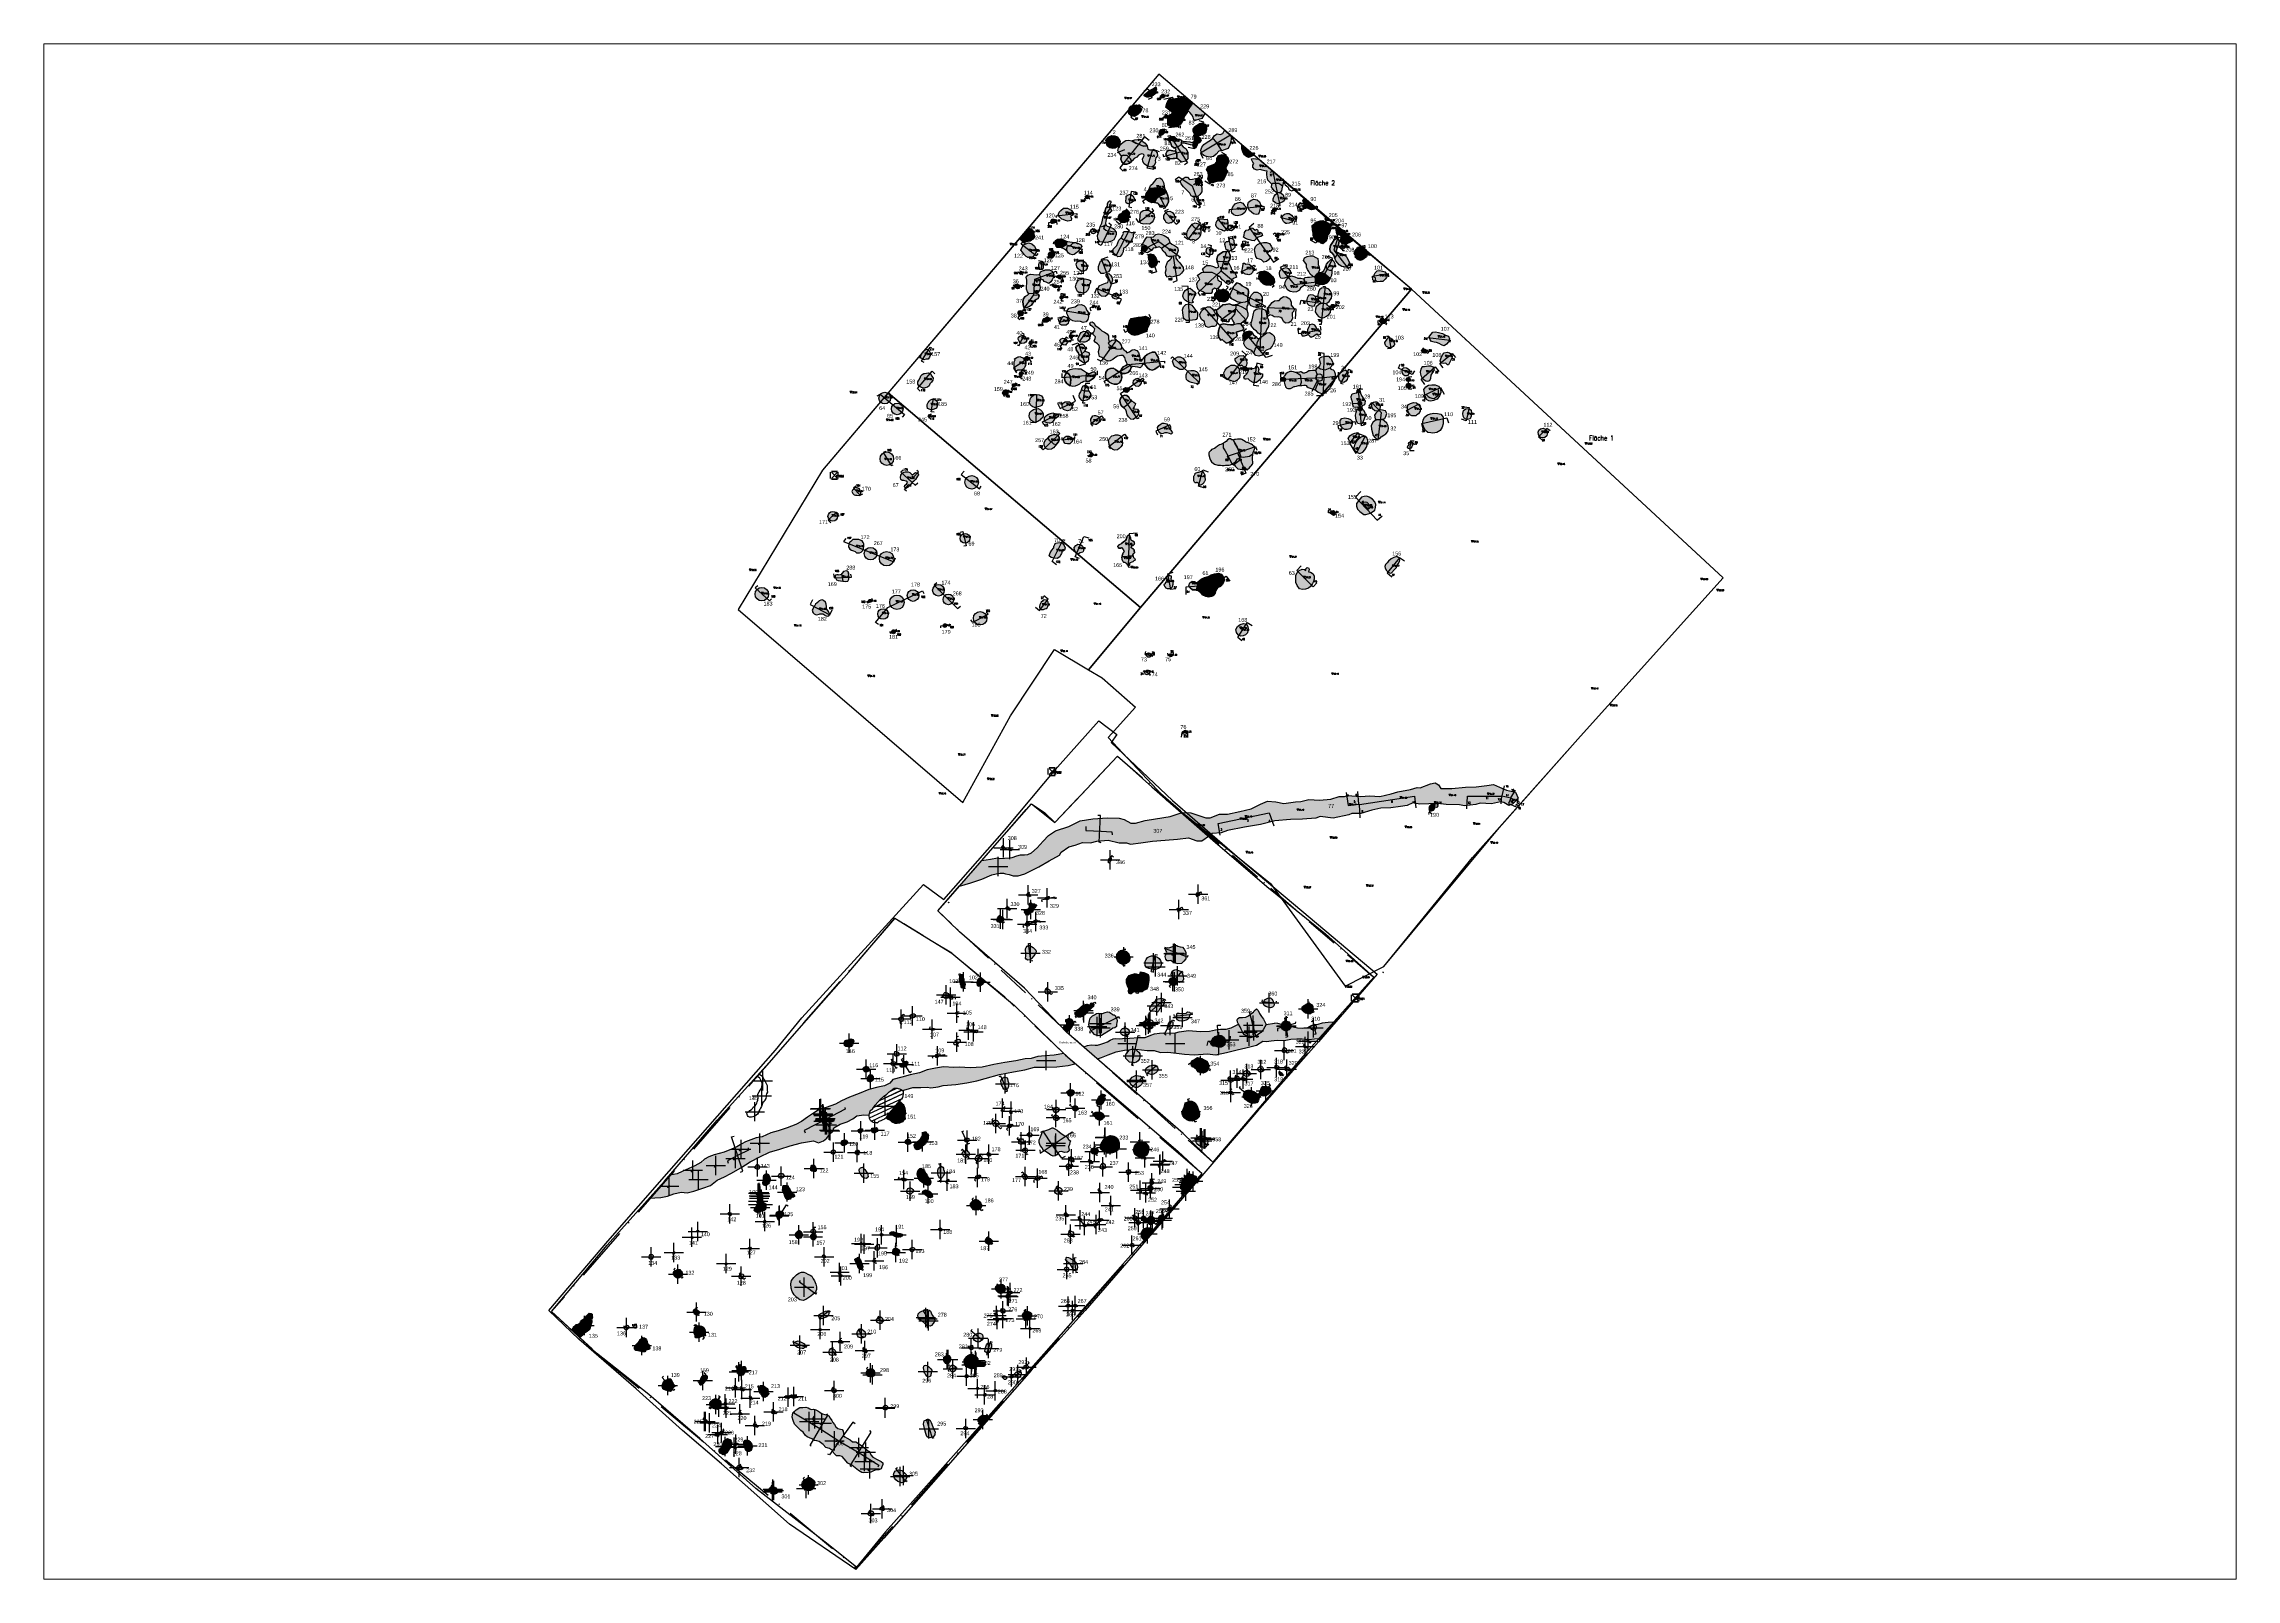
# Paper-space layout 'Layout1' of a CAD drawing. Header units: millimetres. Extents: x 29 to 262, y 20 to 183.
# The model-space entities are those that its viewports show. They can reach past a viewport. Long polylines and large blocks are cut down to what shows.
import ezdxf
from ezdxf.enums import TextEntityAlignment as Align

# ---------------------------------------------------------------- set-up
doc = ezdxf.new("R2010")
doc.units = ezdxf.units.MM
doc.header["$PDMODE"] = 2
doc.header["$PDSIZE"] = -1
doc.linetypes.add('ACAD_ISO10W100', pattern=[18, 12, -3, 0, -3])
doc.linetypes.add('STRICHPUNKTX2', pattern=[50.8, 25.4, -12.7, 0, -12.7])
for name, color, linetype in [('00Befund', 36, 'Continuous'), ('00BefundNr', 36, 'Continuous'), ('00Profil', 5, 'Continuous'), ('00ProfilNr', 5, 'Continuous'), ('Befunde', 36, 'Continuous'), ('Befunde Planum 2', 33, 'Continuous'), ('Befundnummern', 36, 'Continuous'), ('Bronzenadel', 124, 'Continuous'), ('CONTROL', 6, 'Continuous'), ('Flächengrenzen', 1, 'Continuous'), ('GGok', 50, 'Continuous'), ('GGuk', 7, 'Continuous'), ('Grabungsgrenze', 102, 'STRICHPUNKTX2'), ('Gruben', 252, 'Continuous'), ('GUK', 90, 'ACAD_ISO10W100'), ('HÖHEN', 7, 'Continuous'), ('Höhenpunkte Befunde', 7, 'Continuous'), ('Kabelschacht', 150, 'Continuous'), ('Keramik Pl.1', 60, 'Continuous'), ('Knochenreste', 40, 'Continuous'), ('Neolithikum', 120, 'Continuous'), ('Passpunkte', 6, 'Continuous'), ('Pfosten', 254, 'Continuous'), ('Photogrammetriepunkte', 160, 'Continuous'), ('Pl1-Keramik', 1, 'Continuous'), ('Pl2-Befunde', 7, 'Continuous'), ('Pl2-Keramik', 1, 'Continuous'), ('Pl2-Knochen', 5, 'Continuous'), ('Profile', 160, 'Continuous'), ('Profilzeichennägel', 200, 'Continuous'), ('Salzmünder Kultur', 132, 'Continuous'), ('SBZ EZ', 16, 'Continuous'), ('Silex-Messer', 220, 'Continuous'), ('Störung', 250, 'Continuous'), ('Umrandung Hausgrundriss', 5, 'Continuous')]:
    doc.layers.add(name, color=color, linetype=linetype)
doc.styles.add('ROMANS', font='ROMANS.shx', dxfattribs={"width": 0.75})
doc.styles.get("Standard").update_dxf_attribs({"font": 'arial.ttf'})

# ---------------------------------------------------------------- blocks, each defined once
blk = doc.blocks.new('MESSPUNKT')
for p, q in [((0, -0.04), (0, 0.04)), ((0.04, 0), (-0.04, 0))]:
    blk.add_line(p, q)
blk.add_circle((0, 0), 0.05)
at = {"style": 'ROMANS', "width": 0.75, "flags": 1}
for tag, p in [('STANDPUNKT', (-0.06, -0.05)), ('MESSWERT', (-0.06, 0.05)), ('KOORDINATEN', (-0.06, -0.15))]:
    blk.add_attdef(tag, text='', height=0.07, dxfattribs=at).set_placement(p, align=Align.RIGHT)
at = {"style": 'ROMANS', "width": 0.75}
for tag, p in [('NUMMER', (0.06, 0.05)), ('INFO', (0.06, -0.15))]:
    blk.add_attdef(tag, p, '', height=0.07, dxfattribs=at)
blk = doc.blocks.new('CONTROL')
at = {"color": 0}
for p, q in [((-0.2, 0.2, 0.2), (-0.2, 0.2, -0.2)), ((-0.2, -0.16, -0.2), (-0.2, 0.16, -0.2)), ((-0.2, -0.16, 0.2), (-0.2, 0.16, 0.2)), ((0.16, 0.2, 0.2), (-0.16, 0.2, 0.2)), ((-0.16, 0.2, -0.2), (0.16, 0.2, -0.2)), ((0.16, -0.16, 0.16), (-0.16, 0.16, -0.16)), ((-0.16, -0.16, -0.16), (0.16, 0.16, 0.16)), ((-0.16, 0.16, 0.16), (0.16, -0.16, -0.16)), ((0.16, 0.16, -0.16), (-0.16, -0.16, 0.16)), ((0.2, 0.2, -0.2), (0.2, 0.2, 0.2)), ((0.2, -0.16, -0.2), (0.2, 0.16, -0.2)), ((0.2, -0.16, 0.2), (0.2, 0.16, 0.2)), ((-0.2, -0.2, 0.2), (-0.2, -0.2, -0.2)), ((0.16, -0.2, 0.2), (-0.16, -0.2, 0.2)), ((-0.16, -0.2, -0.2), (0.16, -0.2, -0.2)), ((0.2, -0.2, -0.2), (0.2, -0.2, 0.2))]:
    blk.add_line(p, q, dxfattribs=at)
at = {"color": 0, "style": 'ROMANS', "width": 0.75}
blk.add_attdef('NUMMER', (0.2, -0.2), '', height=0.2, dxfattribs=at)
blk = doc.blocks.new('HP_OHNE_SYMBOL')
blk.add_circle((0, 0), 0.02)
at = {"style": 'ROMANS', "width": 0.75}
blk.add_attdef('HÖHE', (0.04, -0.05), '', height=0.1, dxfattribs=at)
blk = doc.blocks.new('HP_FERTIG_OBERKANTE')
for p, q in [((-0.07, 0.13), (0.08, 0.13)), ((-0.07, 0.13), (0, 0)), ((0, 0), (0.08, 0.13))]:
    blk.add_line(p, q)
at = {"style": 'ROMANS', "width": 0.75}
blk.add_attdef('HÖHE', (0.1, 0), '', height=0.1, dxfattribs=at)

msp = doc.modelspace()

# ---------------------------------------------------------------- hatches: boundary and pattern name
at = {"layer": 'Gruben'}
h = msp.add_hatch(color=256, dxfattribs=at)
h.dxf.hatch_style = 1
h.paths.add_polyline_path([(4462753.33, 5794150.78), (4462753.36, 5794150.49), (4462753.21, 5794150.3), (4462753.04, 5794150.11), (4462752.7, 5794149.93), (4462752.36, 5794149.99), (4462752.11, 5794150.18), (4462752.07, 5794150.45), (4462752.15, 5794150.76), (4462752.33, 5794150.98), (4462752.62, 5794151.1), (4462752.89, 5794151.13), (4462753.15, 5794151.02), (4462753.3, 5794150.86)])
h = msp.add_hatch(color=256, dxfattribs=at)
h.dxf.hatch_style = 1
h.paths.add_polyline_path([(4462754.91, 5794153), (4462754.98, 5794152.76), (4462754.91, 5794152.54), (4462754.85, 5794152.25), (4462754.64, 5794152.1), (4462754.46, 5794151.99), (4462754.18, 5794151.91), (4462753.98, 5794151.92), (4462753.76, 5794152.01), (4462753.67, 5794152.17), (4462753.86, 5794152.3), (4462754.08, 5794152.47), (4462754.32, 5794152.63), (4462754.6, 5794152.77), (4462754.79, 5794152.92)])
h = msp.add_hatch(color=256, dxfattribs=at)
h.dxf.hatch_style = 1
h.paths.add_polyline_path([(4462758.14, 5794151.82), (4462757.37, 5794151.77), (4462756.93, 5794151.75), (4462756.34, 5794151.72), (4462756.15, 5794151.51), (4462756.04, 5794151.25), (4462755.95, 5794150.9), (4462756.14, 5794150.73), (4462756.4, 5794150.53), (4462756.67, 5794150.26), (4462756.99, 5794150.19), (4462757.46, 5794150.23), (4462757.88, 5794150.27), (4462758.15, 5794150.32), (4462758.24, 5794150.54), (4462758.73, 5794151.31)])
h = msp.add_hatch(color=256, dxfattribs=at)
h.dxf.hatch_style = 1
h.paths.add_polyline_path([(4462760, 5794150.23), (4462759.67, 5794149.71), (4462759.34, 5794149.61), (4462759.08, 5794149.54), (4462759.02, 5794149.53), (4462758.97, 5794149.46), (4462758.86, 5794149.56), (4462758.76, 5794149.86), (4462758.65, 5794150.09), (4462758.46, 5794150.3), (4462758.34, 5794150.45), (4462758.24, 5794150.54), (4462758.15, 5794150.32), (4462757.94, 5794150.05), (4462757.8, 5794149.79), (4462757.67, 5794149.43), (4462757.45, 5794149.13), (4462757.13, 5794149), (4462756.81, 5794148.95), (4462756.45, 5794148.88), (4462756.19, 5794149.06), (4462756.15, 5794149.35), (4462756.17, 5794149.72), (4462756.3, 5794150), (4462756.53, 5794150.16), (4462756.67, 5794150.26), (4462756.4, 5794150.53), (4462756.14, 5794150.73), (4462755.95, 5794150.9), (4462756.04, 5794151.25), (4462756.15, 5794151.51), (4462756.34, 5794151.72), (4462756.59, 5794151.75), (4462756.78, 5794151.74), (4462758.14, 5794151.82)])
h = msp.add_hatch(color=256, dxfattribs=at)
h.dxf.hatch_style = 1
h.paths.add_polyline_path([(4462756.67, 5794150.26), (4462756.3, 5794150), (4462756.17, 5794149.72), (4462756.15, 5794149.35), (4462756.19, 5794149.06), (4462756.45, 5794148.88), (4462756.81, 5794148.95), (4462757.13, 5794149), (4462757.45, 5794149.13), (4462757.67, 5794149.43), (4462757.8, 5794149.79), (4462757.94, 5794150.05), (4462758.15, 5794150.32), (4462757.88, 5794150.27), (4462757.46, 5794150.23), (4462756.99, 5794150.19)])
h = msp.add_hatch(color=256, dxfattribs=at)
h.dxf.hatch_style = 1
h.paths.add_polyline_path([(4462759.78, 5794148.07), (4462759.53, 5794147.96), (4462759.26, 5794147.91), (4462758.95, 5794148.08), (4462758.93, 5794148.1), (4462758.78, 5794148.37), (4462758.79, 5794148.62), (4462758.94, 5794148.84), (4462759.21, 5794149.04), (4462759.43, 5794149.21), (4462759.72, 5794149.26), (4462759.99, 5794149.11), (4462760.16, 5794148.84), (4462760.15, 5794148.56), (4462760.09, 5794148.28), (4462759.92, 5794148.09)])
h = msp.add_hatch(color=256, dxfattribs=at)
h.dxf.hatch_style = 1
h.paths.add_polyline_path([(4462750.92, 5794146.77), (4462750.71, 5794146.65), (4462750.47, 5794146.6), (4462750.16, 5794146.66), (4462749.87, 5794146.87), (4462749.76, 5794147.22), (4462749.83, 5794147.56), (4462750.06, 5794147.8), (4462750.34, 5794147.94), (4462750.65, 5794147.91), (4462750.91, 5794147.81), (4462751.08, 5794147.62), (4462751.2, 5794147.36), (4462751.19, 5794147.09), (4462751.06, 5794146.92)])
h = msp.add_hatch(color=256, dxfattribs=at)
h.dxf.hatch_style = 1
h.paths.add_polyline_path([(4462754.62, 5794146.44), (4462754.87, 5794146.37), (4462755.06, 5794146.14), (4462755.07, 5794145.86), (4462754.91, 5794145.62), (4462754.85, 5794145.36), (4462754.87, 5794145.14), (4462754.73, 5794144.84), (4462754.48, 5794144.66), (4462754.24, 5794144.69), (4462753.94, 5794144.85), (4462753.71, 5794145), (4462753.56, 5794145.25), (4462753.52, 5794145.55), (4462753.67, 5794145.76), (4462753.69, 5794145.9), (4462753.6, 5794146.01), (4462753.46, 5794146.05), (4462753.27, 5794145.97), (4462753.12, 5794145.91), (4462752.93, 5794145.7), (4462752.67, 5794145.56), (4462752.45, 5794145.31), (4462752.19, 5794145.08), (4462751.91, 5794144.98), (4462751.58, 5794144.99), (4462751.38, 5794145.23), (4462751.29, 5794145.51), (4462751.34, 5794145.86), (4462751.1, 5794146.12), (4462750.97, 5794146.41), (4462751.04, 5794146.68), (4462751.29, 5794147.04), (4462751.52, 5794147.27), (4462751.81, 5794147.43), (4462752.13, 5794147.45), (4462752.41, 5794147.41), (4462752.75, 5794147.49), (4462753.06, 5794147.55), (4462753.37, 5794147.53), (4462753.58, 5794147.34), (4462753.82, 5794147.17), (4462754.03, 5794146.88), (4462754.07, 5794146.55), (4462754.29, 5794146.48), (4462754.51, 5794146.45)])
h = msp.add_hatch(color=256, dxfattribs=at)
h.dxf.hatch_style = 1
h.paths.add_polyline_path([(4462759.26, 5794147.91), (4462759.47, 5794147.71), (4462759.62, 5794147.46), (4462759.48, 5794147.25), (4462759.25, 5794147.15), (4462759.16, 5794146.88), (4462759.01, 5794146.63), (4462758.8, 5794146.73), (4462758.74, 5794146.94), (4462758.51, 5794146.99), (4462758.13, 5794147.09), (4462757.79, 5794147.16), (4462757.57, 5794147.14), (4462757.52, 5794147.01), (4462757.73, 5794146.78), (4462758.04, 5794146.57), (4462758.21, 5794146.2), (4462758.23, 5794145.85), (4462758.22, 5794145.52), (4462757.97, 5794145.3), (4462757.57, 5794145.2), (4462757.3, 5794145.42), (4462757.09, 5794145.59), (4462756.7, 5794145.57), (4462756.4, 5794145.53), (4462756.05, 5794145.74), (4462755.93, 5794146.06), (4462756.1, 5794146.32), (4462756.34, 5794146.42), (4462756.68, 5794146.37), (4462756.93, 5794146.34), (4462757, 5794146.52), (4462756.77, 5794146.68), (4462756.53, 5794146.87), (4462756.46, 5794147.15), (4462756.32, 5794147.41), (4462756.14, 5794147.47), (4462756.26, 5794147.7), (4462756.49, 5794147.84), (4462756.83, 5794147.82), (4462757.14, 5794147.55), (4462757.41, 5794147.54), (4462757.76, 5794147.33), (4462758.09, 5794147.32), (4462758.43, 5794147.28), (4462758.76, 5794147.2), (4462758.91, 5794147.43), (4462758.84, 5794147.94), (4462758.95, 5794148.08)])
h = msp.add_hatch(color=256, dxfattribs=at)
h.dxf.hatch_style = 1
h.paths.add_polyline_path([(4462758.76, 5794147.2), (4462758.74, 5794146.94), (4462758.8, 5794146.73), (4462758.95, 5794146.66), (4462759.01, 5794146.68), (4462759.04, 5794146.69), (4462759.09, 5794146.76), (4462759.16, 5794146.88), (4462759.25, 5794147.15), (4462759.08, 5794147.26), (4462758.87, 5794147.36)])
h = msp.add_hatch(color=256, dxfattribs=at)
h.dxf.hatch_style = 1
h.paths.add_polyline_path([(4462758.87, 5794147.36), (4462759.08, 5794147.26), (4462759.25, 5794147.15), (4462759.36, 5794147.2), (4462759.48, 5794147.25), (4462759.62, 5794147.46), (4462759.47, 5794147.71), (4462759.26, 5794147.91), (4462758.95, 5794148.08), (4462758.84, 5794147.94), (4462758.91, 5794147.43)])
h = msp.add_hatch(color=256, dxfattribs=at)
h.dxf.hatch_style = 1
h.paths.add_polyline_path([(4462762.76, 5794147.88), (4462762.69, 5794147.33), (4462762.57, 5794146.98), (4462762.39, 5794146.62), (4462762.09, 5794146.5), (4462761.73, 5794146.37), (4462761.44, 5794146.31), (4462761.15, 5794146.01), (4462760.87, 5794145.79), (4462760.54, 5794145.69), (4462760.16, 5794145.76), (4462759.87, 5794145.87), (4462759.64, 5794146.1), (4462759.58, 5794146.42), (4462759.67, 5794146.74), (4462759.87, 5794147.02), (4462760.23, 5794147.27), (4462760.56, 5794147.45), (4462760.79, 5794147.63), (4462760.99, 5794147.94), (4462761.25, 5794148.11), (4462761.56, 5794148.06), (4462761.85, 5794148.16), (4462762.03, 5794148.5)])
h = msp.add_hatch(color=256, dxfattribs=at)
h.dxf.hatch_style = 1
h.paths.add_polyline_path([(4462765.08, 5794145.9), (4462764.71, 5794145.73), (4462764.49, 5794145.66), (4462764.29, 5794145.77), (4462764.09, 5794145.93), (4462763.94, 5794146.16), (4462763.9, 5794146.37), (4462763.83, 5794146.57), (4462763.81, 5794146.99)])
h = msp.add_hatch(color=256, dxfattribs=at)
h.dxf.hatch_style = 1
h.paths.add_polyline_path([(4462761.11, 5794143.2), (4462761.4, 5794143.27), (4462761.51, 5794143.25), (4462761.76, 5794143.25), (4462761.96, 5794143.41), (4462762.1, 5794143.72), (4462762.22, 5794144.04), (4462762.36, 5794144.25), (4462762.2, 5794144.44), (4462762.17, 5794144.59), (4462762, 5794144.73), (4462761.85, 5794144.85), (4462761.66, 5794144.95), (4462761.22, 5794145.21), (4462761.01, 5794144.98), (4462760.65, 5794144.85), (4462760.3, 5794144.7), (4462760.17, 5794144.44), (4462760.33, 5794144.15), (4462760.35, 5794143.76), (4462760.52, 5794143.63), (4462760.77, 5794143.45), (4462761.03, 5794143.33)])
h = msp.add_hatch(color=256, dxfattribs=at)
h.dxf.hatch_style = 1
h.paths.add_polyline_path([(4462761.22, 5794145.21), (4462761.66, 5794144.95), (4462761.76, 5794144.9), (4462761.85, 5794144.85), (4462762, 5794144.73), (4462762.17, 5794144.59), (4462762.47, 5794145.25), (4462762.43, 5794145.46), (4462762.38, 5794145.66), (4462762.11, 5794145.92), (4462761.75, 5794145.95), (4462761.4, 5794145.86), (4462761.23, 5794145.58)])
h = msp.add_hatch(color=256, dxfattribs=at)
h.dxf.hatch_style = 1
h.paths.add_polyline_path([(4462770.34, 5794140.62), (4462770.19, 5794140.9), (4462770.03, 5794140.88), (4462769.86, 5794140.96), (4462769.68, 5794140.78), (4462769.63, 5794140.58), (4462769.81, 5794140.43), (4462769.98, 5794140.32), (4462770.18, 5794140.31), (4462770.31, 5794140.42)])
h.paths.add_polyline_path([(4462768.13, 5794139.03), (4462768.03, 5794139.24), (4462767.97, 5794139.41), (4462768.05, 5794139.67), (4462768.23, 5794139.8), (4462768.46, 5794139.88), (4462768.72, 5794139.88), (4462768.95, 5794139.71), (4462769.08, 5794139.53), (4462769.23, 5794139.39), (4462769.22, 5794139.38), (4462769.1, 5794139.16), (4462768.95, 5794138.98), (4462768.71, 5794138.87), (4462768.48, 5794138.82), (4462768.36, 5794138.85), (4462768.22, 5794138.93)])
h.paths.add_polyline_path([(4462768.14, 5794143.3), (4462768.1, 5794142.97), (4462768.02, 5794142.72), (4462767.95, 5794142.42), (4462767.91, 5794142.23), (4462767.82, 5794142.07), (4462767.7, 5794142.02), (4462767.89, 5794141.97), (4462768.08, 5794141.79), (4462768.16, 5794141.56), (4462768.27, 5794141.34), (4462768.21, 5794141.17), (4462768.05, 5794141.08), (4462767.81, 5794140.96), (4462767.56, 5794140.88), (4462767.31, 5794140.99), (4462767.06, 5794141.16), (4462767.05, 5794141.39), (4462767.16, 5794141.68), (4462767.31, 5794141.83), (4462767.45, 5794141.94), (4462767.42, 5794142.05), (4462767.19, 5794142.2), (4462767.05, 5794142.4), (4462766.89, 5794142.61), (4462766.92, 5794142.9), (4462766.7, 5794143.11), (4462766.5, 5794143.34), (4462766.43, 5794143.62), (4462766.42, 5794143.92), (4462766.41, 5794144.11), (4462766.44, 5794144.27), (4462766.2, 5794144.3), (4462765.92, 5794144.35), (4462765.73, 5794144.44), (4462765.41, 5794144.36), (4462765.14, 5794144.47), (4462764.96, 5794144.66), (4462764.96, 5794144.89), (4462765.05, 5794145.04), (4462764.94, 5794145.19), (4462764.85, 5794145.38), (4462764.83, 5794145.54), (4462765, 5794145.58), (4462765.55, 5794145.51)])
h = msp.add_hatch(color=256, dxfattribs=at)
h.dxf.hatch_style = 1
h.paths.add_polyline_path([(4462755.99, 5794140.63), (4462755.48, 5794140.54), (4462755.3, 5794140.72), (4462755.13, 5794140.93), (4462754.76, 5794141.01), (4462754.51, 5794140.99), (4462754.18, 5794141.1), (4462753.9, 5794141.32), (4462753.85, 5794141.62), (4462753.91, 5794141.94), (4462754.11, 5794142.23), (4462754.27, 5794142.48), (4462754.37, 5794142.78), (4462754.64, 5794143.03), (4462754.84, 5794143.27), (4462755.02, 5794143.51), (4462755.31, 5794143.56), (4462755.53, 5794143.41), (4462755.72, 5794143.07), (4462755.76, 5794142.74), (4462755.81, 5794142.43), (4462755.98, 5794142.14), (4462756.13, 5794141.79), (4462756.22, 5794141.46), (4462756.22, 5794141.07), (4462756.1, 5794140.76)])
h = msp.add_hatch(color=256, dxfattribs=at)
h.dxf.hatch_style = 1
h.paths.add_polyline_path([(4462755.3, 5794141.67), (4462754.99, 5794141.38), (4462754.76, 5794141.01), (4462754.51, 5794140.99), (4462754.18, 5794141.1), (4462753.9, 5794141.32), (4462753.85, 5794141.62), (4462753.91, 5794141.94), (4462754.11, 5794142.23), (4462754.27, 5794142.48), (4462754.71, 5794142.53), (4462755.1, 5794142.58), (4462755.81, 5794142.43), (4462755.98, 5794142.14), (4462755.79, 5794141.89)])
h = msp.add_hatch(color=256, dxfattribs=at)
h.dxf.hatch_style = 1
h.paths.add_polyline_path([(4462759.51, 5794140.72), (4462759.35, 5794140.73), (4462759.17, 5794140.84), (4462759.04, 5794141.03), (4462758.96, 5794141.19), (4462758.89, 5794141.64), (4462759.25, 5794141.64), (4462759.33, 5794141.24), (4462759.39, 5794141.01), (4462759.54, 5794141.03), (4462759.59, 5794140.91), (4462759.52, 5794140.79)])
h.paths.add_polyline_path([(4462758.89, 5794141.64), (4462758.71, 5794141.62), (4462758.56, 5794141.7), (4462758.43, 5794141.99), (4462758.23, 5794142.18), (4462758.03, 5794142.38), (4462757.79, 5794142.63), (4462757.55, 5794142.95), (4462757.43, 5794143.21), (4462757.64, 5794143.42), (4462757.94, 5794143.65), (4462758.18, 5794143.64), (4462758.39, 5794143.39), (4462758.71, 5794143.41), (4462759.01, 5794143.51), (4462759.34, 5794143.56), (4462759.58, 5794143.39), (4462759.72, 5794143.13), (4462759.6, 5794142.81), (4462759.68, 5794142.51), (4462759.68, 5794142.1), (4462759.48, 5794141.83), (4462759.25, 5794141.64)])
h = msp.add_hatch(color=256, dxfattribs=at)
h.dxf.hatch_style = 1
h.paths.add_polyline_path([(4462760.46, 5794143.1), (4462760.8, 5794143.09), (4462761.11, 5794143.2), (4462761.03, 5794143.33), (4462760.77, 5794143.45), (4462760.35, 5794143.76), (4462760.28, 5794143.41)])
h = msp.add_hatch(dxfattribs=at)
h.set_pattern_fill('JIS_LC_20', color=256)
h.paths.add_polyline_path([(4462769.24, 5794142.36), (4462769.12, 5794142.3), (4462768.99, 5794142.23), (4462768.81, 5794142.28), (4462768.7, 5794142.4), (4462768.6, 5794142.59), (4462768.45, 5794142.73), (4462768.32, 5794142.84), (4462768.22, 5794142.99), (4462768.17, 5794143.27)])
h = msp.add_hatch(color=256, dxfattribs=at)
h.dxf.hatch_style = 1
h.paths.add_polyline_path([(4462745.17, 5794139.29), (4462744.98, 5794139.48), (4462744.79, 5794139.7), (4462744.89, 5794140), (4462745.08, 5794140.19), (4462745.36, 5794140.41), (4462745.78, 5794140.42), (4462746.15, 5794140.22), (4462746.36, 5794139.98), (4462746.32, 5794139.71), (4462746.09, 5794139.6), (4462746.18, 5794139.34), (4462746.14, 5794139.14), (4462745.81, 5794139.09), (4462745.54, 5794139.13), (4462745.31, 5794139.26)])
h.paths.add_polyline_path([(4462748.61, 5794137.83), (4462748.45, 5794137.78), (4462748.33, 5794137.79), (4462748.2, 5794137.92), (4462748.15, 5794138.05), (4462748.24, 5794138.21), (4462748.39, 5794138.31), (4462748.56, 5794138.28), (4462748.69, 5794138.14), (4462748.69, 5794138), (4462748.64, 5794137.89)])
h.paths.add_polyline_path([(4462752.2, 5794140.93), (4462752, 5794140.88), (4462751.84, 5794140.98), (4462751.81, 5794141.2), (4462751.83, 5794141.4), (4462751.84, 5794141.68), (4462752.04, 5794141.79), (4462752.27, 5794141.88), (4462752.54, 5794141.69), (4462752.65, 5794141.45), (4462752.62, 5794141.17), (4462752.43, 5794141.02), (4462752.29, 5794140.95)])
h.paths.add_polyline_path([(4462754.23, 5794138.77), (4462753.93, 5794138.8), (4462753.67, 5794138.77), (4462753.38, 5794138.82), (4462753.25, 5794138.98), (4462753.26, 5794139.25), (4462753.29, 5794139.51), (4462753.3, 5794139.78), (4462753.37, 5794140.01), (4462753.61, 5794140.19), (4462753.86, 5794140.22), (4462754.2, 5794140.21), (4462754.44, 5794140.03), (4462754.7, 5794139.83), (4462754.76, 5794139.47), (4462754.63, 5794139.1), (4462754.52, 5794138.97), (4462754.34, 5794138.81)])
h.paths.add_polyline_path([(4462756.43, 5794138.89), (4462756.22, 5794138.82), (4462755.99, 5794138.93), (4462755.86, 5794139.13), (4462755.73, 5794139.36), (4462755.74, 5794139.66), (4462755.88, 5794139.89), (4462756.09, 5794140.08), (4462756.35, 5794140.11), (4462756.63, 5794139.96), (4462756.82, 5794139.74), (4462756.89, 5794139.43), (4462756.85, 5794139.25), (4462756.71, 5794139.03), (4462756.54, 5794138.91)])
h.paths.add_polyline_path([(4462752.26, 5794136.86), (4462752.08, 5794136.72), (4462751.9, 5794136.51), (4462751.75, 5794136.34), (4462751.57, 5794136.28), (4462751.52, 5794135.91), (4462751.43, 5794135.68), (4462751.22, 5794135.43), (4462750.97, 5794135.38), (4462750.81, 5794135.57), (4462750.61, 5794135.71), (4462750.46, 5794135.91), (4462750.49, 5794136.16), (4462750.69, 5794136.38), (4462750.88, 5794136.54), (4462750.99, 5794136.84), (4462751.09, 5794137.12), (4462751.31, 5794137.36), (4462751.49, 5794137.66), (4462751.55, 5794137.81), (4462751.53, 5794137.9), (4462751.64, 5794138), (4462751.87, 5794138), (4462752.12, 5794138.01), (4462752.37, 5794137.91), (4462752.53, 5794137.92), (4462752.67, 5794137.96), (4462752.76, 5794137.94), (4462752.74, 5794137.86), (4462752.67, 5794137.82), (4462752.62, 5794137.79), (4462752.57, 5794137.7), (4462752.57, 5794137.46), (4462752.48, 5794137.3), (4462752.38, 5794137.13), (4462752.33, 5794136.9)])
h = msp.add_hatch(color=256, dxfattribs=at)
h.dxf.hatch_style = 1
h.paths.add_polyline_path([(4462750.79, 5794137.96), (4462750.79, 5794137.68), (4462750.71, 5794137.43), (4462750.57, 5794137.14), (4462750.31, 5794137.01), (4462749.96, 5794136.91), (4462749.66, 5794136.86), (4462749.34, 5794136.89), (4462749.1, 5794136.95), (4462748.89, 5794137.23), (4462748.88, 5794137.59), (4462748.97, 5794137.89), (4462749.08, 5794138.23), (4462749.16, 5794138.54), (4462749.31, 5794138.88), (4462749.4, 5794139.18), (4462749.45, 5794139.51), (4462749.58, 5794139.81), (4462749.66, 5794140.17), (4462749.73, 5794140.43), (4462749.89, 5794140.62), (4462749.92, 5794140.86), (4462750.01, 5794141.11), (4462750.1, 5794141.18), (4462750.2, 5794141.19), (4462750.24, 5794141.12), (4462750.24, 5794140.96), (4462750.22, 5794140.96), (4462750.13, 5794140.71), (4462750.08, 5794140.51), (4462750.24, 5794140.35), (4462750.32, 5794140.23), (4462750.33, 5794140.1), (4462750.22, 5794140), (4462750.03, 5794139.91), (4462749.84, 5794139.67), (4462749.8, 5794139.42), (4462749.72, 5794139.08), (4462749.7, 5794138.86), (4462749.72, 5794138.68), (4462749.88, 5794138.56), (4462750.19, 5794138.47), (4462750.48, 5794138.32), (4462750.66, 5794138.17), (4462750.75, 5794138.03)])
h = msp.add_hatch(color=256, dxfattribs=at)
h.dxf.hatch_style = 1
h.paths.add_polyline_path([(4462751.93, 5794139.01), (4462751.7, 5794138.93), (4462751.42, 5794138.93), (4462751.2, 5794139.04), (4462751.06, 5794139.23), (4462751.03, 5794139.55), (4462751.14, 5794139.81), (4462751.41, 5794139.92), (4462752.08, 5794139.63), (4462752.06, 5794139.38), (4462752.11, 5794139.2)])
h = msp.add_hatch(color=256, dxfattribs=at)
h.dxf.hatch_style = 1
h.paths.add_polyline_path([(4462751.41, 5794139.92), (4462751.49, 5794140.07), (4462751.72, 5794140.17), (4462751.89, 5794140.17), (4462752.1, 5794140.09), (4462752.2, 5794139.94), (4462752.16, 5794139.72), (4462752.08, 5794139.63)])
h = msp.add_hatch(color=256, dxfattribs=at)
h.dxf.hatch_style = 1
h.paths.add_polyline_path([(4462765.04, 5794139.84), (4462764.83, 5794140), (4462764.61, 5794140.18), (4462764.46, 5794140.44), (4462764.42, 5794140.8), (4462764.5, 5794141.04), (4462764.78, 5794141.25), (4462765.05, 5794141.35), (4462765.41, 5794141.29), (4462765.65, 5794141.09), (4462765.75, 5794140.79), (4462765.7, 5794140.47), (4462765.68, 5794140.21), (4462765.6, 5794139.96), (4462765.5, 5794139.79), (4462765.34, 5794139.78), (4462765.16, 5794139.81)])
h.paths.add_polyline_path([(4462762.99, 5794139.72), (4462762.77, 5794139.91), (4462762.73, 5794140.14), (4462762.82, 5794140.41), (4462762.94, 5794140.67), (4462763.11, 5794140.87), (4462763.37, 5794140.97), (4462763.65, 5794141.05), (4462763.93, 5794140.94), (4462764.07, 5794140.73), (4462764.24, 5794140.55), (4462764.26, 5794140.29), (4462764.13, 5794139.98), (4462763.86, 5794139.78), (4462763.63, 5794139.69), (4462763.35, 5794139.63), (4462763.15, 5794139.68)])
h.paths.add_polyline_path([(4462761.9, 5794138.08), (4462761.7, 5794138.17), (4462761.45, 5794138.24), (4462761.22, 5794138.41), (4462761.13, 5794138.66), (4462761.17, 5794138.95), (4462761.25, 5794139.15), (4462761.48, 5794139.32), (4462761.81, 5794139.33), (4462762.07, 5794139.25), (4462762.28, 5794139.27), (4462762.36, 5794138.94), (4462762.37, 5794138.67), (4462762.34, 5794138.42), (4462762.2, 5794138.19), (4462762.03, 5794138.04)])
h = msp.add_hatch(color=256, dxfattribs=at)
h.dxf.hatch_style = 1
h.paths.add_polyline_path([(4462770.34, 5794141.36), (4462770.22, 5794141.34), (4462770.14, 5794141.26), (4462770.19, 5794140.9), (4462770.34, 5794140.62), (4462770.5, 5794140.55), (4462770.63, 5794140.42), (4462770.81, 5794140.33), (4462771.04, 5794140.25), (4462771.23, 5794140.29), (4462771.39, 5794140.45)], flags=17)
h.paths.add_polyline_path([(4462770.34, 5794141.36), (4462770.22, 5794141.34), (4462770.14, 5794141.26), (4462770.19, 5794140.9), (4462770.34, 5794140.62), (4462770.5, 5794140.55), (4462770.63, 5794140.42), (4462770.81, 5794140.33), (4462771.04, 5794140.25), (4462771.23, 5794140.29), (4462771.39, 5794140.45)], flags=17)
h = msp.add_hatch(color=256, dxfattribs=at)
h.dxf.hatch_style = 1
h.paths.add_polyline_path([(4462770.34, 5794141.36), (4462770.22, 5794141.34), (4462770.14, 5794141.26), (4462770.19, 5794140.9), (4462770.34, 5794140.62), (4462770.5, 5794140.55), (4462770.63, 5794140.42), (4462770.81, 5794140.33), (4462771.04, 5794140.25), (4462771.23, 5794140.29), (4462771.39, 5794140.45)])
h = msp.add_hatch(color=256, dxfattribs=at)
h.dxf.hatch_style = 1
h.paths.add_polyline_path([(4462740.79, 5794137.29), (4462741.19, 5794136.88), (4462741.4, 5794136.89), (4462741.64, 5794136.97), (4462741.91, 5794136.99), (4462742.16, 5794137.2), (4462742.33, 5794137.43), (4462742.28, 5794137.75), (4462742.18, 5794138.02), (4462741.8, 5794138.34)])
h = msp.add_hatch(color=256, dxfattribs=at)
h.dxf.hatch_style = 1
h.paths.add_polyline_path([(4462756.8, 5794133.35), (4462756.56, 5794133.29), (4462756.36, 5794133.39), (4462756.12, 5794133.29), (4462755.93, 5794133.48), (4462755.9, 5794133.79), (4462755.97, 5794134.05), (4462755.96, 5794134.38), (4462756.04, 5794134.67), (4462756.17, 5794134.93), (4462756.2, 5794134.93), (4462756.39, 5794135.12), (4462756.55, 5794135.25), (4462756.58, 5794135.35), (4462756.32, 5794135.37), (4462756.08, 5794135.49), (4462755.9, 5794135.75), (4462755.68, 5794135.97), (4462755.51, 5794136.28), (4462755.26, 5794136.42), (4462754.91, 5794136.33), (4462754.65, 5794136.28), (4462754.45, 5794136.04), (4462754.26, 5794135.94), (4462754.04, 5794135.81), (4462753.73, 5794135.87), (4462753.47, 5794136.1), (4462753.49, 5794136.63), (4462753.68, 5794136.92), (4462753.87, 5794137.27), (4462754.03, 5794137.44), (4462754.39, 5794137.41), (4462754.66, 5794137.44), (4462754.91, 5794137.69), (4462755.19, 5794137.77), (4462755.48, 5794137.69), (4462755.78, 5794137.59), (4462756.12, 5794137.4), (4462756.3, 5794137.12), (4462756.35, 5794136.85), (4462756.58, 5794136.68), (4462756.86, 5794136.57), (4462757.15, 5794136.36), (4462757.24, 5794136.05), (4462757.11, 5794135.73), (4462756.97, 5794135.49), (4462756.97, 5794135.23), (4462757.15, 5794135.01), (4462757.39, 5794134.76), (4462757.58, 5794134.51), (4462757.74, 5794134.28), (4462757.76, 5794133.96), (4462757.57, 5794133.68), (4462757.36, 5794133.5), (4462757.13, 5794133.42), (4462756.93, 5794133.37)])
h = msp.add_hatch(color=256, dxfattribs=at)
h.dxf.hatch_style = 1
h.paths.add_polyline_path([(4462762.75, 5794138.08), (4462762.57, 5794138.12), (4462762.42, 5794138.25), (4462762.4, 5794138.42), (4462762.46, 5794138.59), (4462762.61, 5794138.68), (4462762.83, 5794138.65), (4462762.97, 5794138.53), (4462763.05, 5794138.38), (4462762.99, 5794138.24), (4462762.87, 5794138.19)])
h.paths.add_polyline_path([(4462760.4, 5794135.58), (4462760.21, 5794135.72), (4462760.11, 5794135.91), (4462760.16, 5794136.14), (4462760.24, 5794136.32), (4462760.48, 5794136.34), (4462760.67, 5794136.27), (4462760.84, 5794136.15), (4462760.88, 5794135.96), (4462760.82, 5794135.79), (4462760.7, 5794135.62), (4462760.57, 5794135.58), (4462760.47, 5794135.55)])
h.paths.add_polyline_path([(4462758.49, 5794137.12), (4462758.22, 5794137.31), (4462758.12, 5794137.51), (4462758.11, 5794137.73), (4462758.16, 5794138), (4462758.31, 5794138.24), (4462758.68, 5794138.77), (4462758.97, 5794138.89), (4462759.43, 5794138.77), (4462759.57, 5794138.55), (4462759.53, 5794138.34), (4462759.57, 5794137.9), (4462759.53, 5794137.61), (4462759.41, 5794137.38), (4462759.22, 5794137.21), (4462759.03, 5794137.07), (4462758.88, 5794137.15), (4462758.7, 5794137.17), (4462758.56, 5794137.11)])
h.paths.add_polyline_path([(4462759.88, 5794138.03), (4462759.76, 5794138.15), (4462759.72, 5794138.3), (4462759.69, 5794138.45), (4462759.75, 5794138.49), (4462759.63, 5794138.5), (4462759.6, 5794138.61), (4462759.66, 5794138.72), (4462759.83, 5794138.75), (4462759.97, 5794138.61), (4462760.03, 5794138.45), (4462760.05, 5794138.24), (4462760.02, 5794138.14), (4462759.93, 5794138.03)])
h = msp.add_hatch(color=256, dxfattribs=at)
h.dxf.hatch_style = 1
h.paths.add_polyline_path([(4462764.34, 5794133.56), (4462764.17, 5794133.59), (4462763.96, 5794133.72), (4462763.82, 5794133.91), (4462763.89, 5794134.19), (4462763.93, 5794134.41), (4462763.95, 5794134.58), (4462763.97, 5794134.71), (4462764.08, 5794134.72), (4462764.24, 5794134.62), (4462764.38, 5794134.66), (4462764.56, 5794134.62), (4462764.76, 5794134.48), (4462764.94, 5794134.3), (4462765.03, 5794134.03), (4462764.93, 5794133.77), (4462764.75, 5794133.58), (4462764.55, 5794133.51), (4462764.42, 5794133.55)])
h.paths.add_polyline_path([(4462765.66, 5794135.15), (4462765.42, 5794135.22), (4462765.26, 5794135.4), (4462765.19, 5794135.73), (4462765.14, 5794136.13), (4462765.24, 5794136.44), (4462765.45, 5794136.66), (4462765.73, 5794136.8), (4462766.05, 5794136.87), (4462766.37, 5794136.88), (4462766.69, 5794136.75), (4462766.86, 5794136.48), (4462766.99, 5794136.26), (4462766.86, 5794136.02), (4462766.54, 5794135.91), (4462766.45, 5794135.73), (4462766.64, 5794135.51), (4462766.78, 5794135.36), (4462766.58, 5794135.07), (4462766.36, 5794134.89), (4462766.09, 5794134.82), (4462765.86, 5794135.06)])
h.paths.add_polyline_path([(4462764.76, 5794137.12), (4462764.48, 5794137.18), (4462764.2, 5794137.29), (4462763.98, 5794137.42), (4462764.06, 5794137.63), (4462764.08, 5794137.89), (4462764.28, 5794138.13), (4462764.54, 5794138.19), (4462764.7, 5794138.39), (4462764.95, 5794138.36), (4462765.2, 5794138.16), (4462765.39, 5794138.24), (4462765.48, 5794138.11), (4462765.46, 5794137.86), (4462765.7, 5794137.95), (4462765.88, 5794137.84), (4462765.94, 5794137.59), (4462765.77, 5794137.49), (4462765.49, 5794137.41), (4462765.27, 5794137.2), (4462765.08, 5794137.05), (4462764.86, 5794137.09)])
h.paths.add_polyline_path([(4462768.06, 5794133.15), (4462767.86, 5794133.19), (4462767.74, 5794133.39), (4462767.71, 5794133.69), (4462767.75, 5794133.93), (4462767.93, 5794134.09), (4462768.15, 5794134.22), (4462768.39, 5794134.27), (4462768.62, 5794134.17), (4462768.81, 5794133.93), (4462768.8, 5794133.65), (4462768.72, 5794133.42), (4462768.52, 5794133.26), (4462768.24, 5794133.18)])
h.paths.add_polyline_path([(4462768.74, 5794131.83), (4462768.52, 5794131.99), (4462768.42, 5794132.24), (4462768.28, 5794132.49), (4462768.31, 5794132.76), (4462768.49, 5794133.11), (4462768.71, 5794133.31), (4462768.97, 5794133.4), (4462769.31, 5794133.31), (4462769.6, 5794133.18), (4462769.91, 5794133.18), (4462770.22, 5794133.11), (4462770.35, 5794132.79), (4462770.3, 5794132.46), (4462770.05, 5794132.28), (4462769.88, 5794132.18), (4462769.78, 5794131.94), (4462769.46, 5794131.76), (4462769.15, 5794131.74), (4462768.86, 5794131.8)])
h.paths.add_polyline_path([(4462770.22, 5794133.11), (4462770.39, 5794133.25), (4462770.6, 5794133.29), (4462770.82, 5794133.29), (4462771.26, 5794133.33), (4462771.38, 5794133.28), (4462771.46, 5794133.12), (4462771.45, 5794132.83), (4462771.49, 5794132.62), (4462771.39, 5794132.39), (4462771.07, 5794132.32), (4462770.69, 5794132.33), (4462770.43, 5794132.38), (4462770.3, 5794132.46), (4462770.35, 5794132.79)])
h = msp.add_hatch(color=256, dxfattribs=at)
h.dxf.hatch_style = 1
h.paths.add_polyline_path([(4462771.73, 5794136.91), (4462771.52, 5794137.09), (4462771.32, 5794137.33), (4462771.2, 5794137.59), (4462771.2, 5794137.83), (4462771.15, 5794138.19), (4462771.09, 5794138.63), (4462771.36, 5794138.83), (4462771.63, 5794139.01), (4462771.92, 5794139.1), (4462772.22, 5794139.13), (4462772.54, 5794138.99), (4462772.82, 5794138.88), (4462772.96, 5794138.57), (4462773.01, 5794138.21), (4462772.9, 5794137.91), (4462772.82, 5794137.73), (4462772.67, 5794137.59), (4462772.65, 5794137.29), (4462772.54, 5794137.02), (4462772.38, 5794136.86), (4462772.21, 5794136.74), (4462772.01, 5794136.8), (4462771.86, 5794136.92), (4462771.73, 5794136.91)])
h = msp.add_hatch(color=256, dxfattribs=at)
h.dxf.hatch_style = 1
h.paths.add_polyline_path([(4462773.68, 5794138.5), (4462773.65, 5794138.39), (4462773.57, 5794138.19), (4462773.62, 5794137.92), (4462773.7, 5794137.67), (4462773.95, 5794137.63), (4462774.12, 5794137.44), (4462774.07, 5794137.25), (4462774.05, 5794137), (4462774.21, 5794136.76), (4462774.51, 5794136.66), (4462774.76, 5794136.78), (4462774.99, 5794136.86), (4462775.24, 5794137.02), (4462775.31, 5794137.13), (4462774.7, 5794137.64), (4462774.68, 5794137.63), (4462774.54, 5794137.57), (4462774.38, 5794137.52), (4462774.27, 5794137.66), (4462774.48, 5794137.83)])
h = msp.add_hatch(color=256, dxfattribs=at)
h.dxf.hatch_style = 1
h.paths.add_polyline_path([(4462774.48, 5794137.83), (4462774.27, 5794137.66), (4462774.38, 5794137.52), (4462774.54, 5794137.57), (4462774.68, 5794137.63), (4462774.7, 5794137.64)], flags=17)
h.paths.add_polyline_path([(4462774.48, 5794137.83), (4462774.27, 5794137.66), (4462774.38, 5794137.52), (4462774.54, 5794137.57), (4462774.68, 5794137.63), (4462774.7, 5794137.64)], flags=17)
h = msp.add_hatch(color=256, dxfattribs=at)
h.dxf.hatch_style = 1
h.paths.add_polyline_path([(4462774.48, 5794137.83), (4462774.27, 5794137.66), (4462774.38, 5794137.52), (4462774.54, 5794137.57), (4462774.68, 5794137.63), (4462774.7, 5794137.64)])
h = msp.add_hatch(color=256, dxfattribs=at)
h.dxf.hatch_style = 1
h.paths.add_polyline_path([(4462741.48, 5794135.43), (4462741.29, 5794135.62), (4462741.09, 5794135.85), (4462740.94, 5794136.07), (4462741.03, 5794136.3), (4462741.19, 5794136.62), (4462741.46, 5794136.74), (4462741.74, 5794136.84), (4462742.08, 5794136.74), (4462742.35, 5794136.49), (4462742.5, 5794136.18), (4462742.52, 5794135.88), (4462742.35, 5794135.58), (4462742.17, 5794135.39), (4462741.86, 5794135.27), (4462741.6, 5794135.35), (4462741.63, 5794135.34)])
h.paths.add_polyline_path([(4462742.85, 5794134.22), (4462742.78, 5794134.38), (4462742.8, 5794134.57), (4462742.84, 5794134.75), (4462742.99, 5794134.87), (4462743.21, 5794134.87), (4462743.32, 5794134.68), (4462743.26, 5794134.46), (4462743.24, 5794134.26), (4462743.13, 5794134.06), (4462742.97, 5794134.07), (4462742.88, 5794134.11)])
h.paths.add_polyline_path([(4462745.56, 5794137.04), (4462745.75, 5794136.98), (4462746.23, 5794136.89), (4462746.64, 5794136.85), (4462746.81, 5794136.78), (4462746.89, 5794136.75), (4462747.17, 5794136.63), (4462747.25, 5794136.47), (4462747.09, 5794136.25), (4462746.9, 5794136.01), (4462746.72, 5794135.82), (4462746.47, 5794135.61), (4462746.27, 5794135.58), (4462746.04, 5794135.67), (4462745.87, 5794135.75), (4462745.72, 5794135.96), (4462745.44, 5794136.16), (4462745.13, 5794136.33), (4462745.3, 5794136.47), (4462745.55, 5794136.63), (4462745.66, 5794136.81)])
h = msp.add_hatch(color=256, dxfattribs=at)
h.dxf.hatch_style = 1
h.paths.add_polyline_path([(4462744.71, 5794136.36), (4462744.57, 5794136.54), (4462744.46, 5794136.81), (4462744.53, 5794137.09), (4462744.72, 5794137.22), (4462745.01, 5794137.26), (4462745.29, 5794137.19), (4462745.56, 5794137.04), (4462745.66, 5794136.81), (4462745.55, 5794136.63), (4462745.3, 5794136.47), (4462745.13, 5794136.33), (4462744.88, 5794136.35)])
h = msp.add_hatch(color=256, dxfattribs=at)
h.dxf.hatch_style = 1
h.paths.add_polyline_path([(4462754.27, 5794134.81), (4462754.3, 5794134.96), (4462754.19, 5794135.12), (4462754.15, 5794135.3), (4462754.18, 5794135.55), (4462754.35, 5794135.7), (4462754.62, 5794135.61), (4462754.8, 5794135.43), (4462754.93, 5794135.2), (4462755.03, 5794134.97), (4462755.04, 5794134.75), (4462754.98, 5794134.58), (4462754.95, 5794134.49)])
h = msp.add_hatch(color=256, dxfattribs=at)
h.dxf.hatch_style = 1
h.paths.add_polyline_path([(4462759.29, 5794132.01), (4462759.19, 5794132.28), (4462759.17, 5794132.61), (4462759.3, 5794132.87), (4462759.48, 5794133.05), (4462759.33, 5794133.3), (4462759.2, 5794133.45), (4462759.42, 5794133.63), (4462759.63, 5794133.76), (4462759.84, 5794133.8), (4462759.82, 5794134.02), (4462759.76, 5794134.15), (4462759.98, 5794134.34), (4462760.17, 5794134.5), (4462760.53, 5794134.5), (4462760.88, 5794134.38), (4462761.17, 5794134.26), (4462761.42, 5794134.35), (4462761.38, 5794134.62), (4462761.25, 5794134.88), (4462761.22, 5794135.19), (4462761.34, 5794135.52), (4462761.61, 5794135.72), (4462761.89, 5794135.89), (4462762.16, 5794135.95), (4462762.4, 5794135.98), (4462762.43, 5794136.07), (4462762.21, 5794136.15), (4462762.13, 5794136.42), (4462762.05, 5794136.67), (4462762.07, 5794136.73), (4462762.09, 5794136.82), (4462762.12, 5794136.85), (4462762.15, 5794136.89), (4462762.19, 5794136.93), (4462762.24, 5794136.96), (4462762.28, 5794136.97), (4462762.35, 5794136.96), (4462762.39, 5794136.97), (4462762.46, 5794137.01), (4462762.53, 5794137.17), (4462762.57, 5794137.31), (4462762.81, 5794137.29), (4462762.99, 5794137.11), (4462763, 5794136.89), (4462763.1, 5794136.63), (4462763.09, 5794136.35), (4462762.89, 5794136.13), (4462762.58, 5794136.01), (4462762.47, 5794135.88), (4462762.55, 5794135.74), (4462762.65, 5794135.43), (4462762.58, 5794135.11), (4462762.41, 5794134.86), (4462762.55, 5794134.6), (4462762.66, 5794134.32), (4462762.76, 5794134.07), (4462763.03, 5794133.79), (4462763.2, 5794133.53), (4462763.26, 5794133.28), (4462762.97, 5794133.15), (4462762.76, 5794132.96), (4462762.63, 5794132.66), (4462762.45, 5794132.52), (4462762.21, 5794132.67), (4462761.97, 5794132.85), (4462761.77, 5794133.01), (4462761.6, 5794133.25), (4462761.42, 5794133.38), (4462761.26, 5794133.27), (4462761.33, 5794133.01), (4462761.51, 5794132.87), (4462761.69, 5794132.81), (4462761.67, 5794132.53), (4462761.52, 5794132.3), (4462761.37, 5794132.15), (4462761.43, 5794131.94), (4462761.66, 5794131.94), (4462761.89, 5794132.03), (4462762.16, 5794131.9), (4462762.39, 5794131.74), (4462762.48, 5794131.43), (4462762.48, 5794131.17), (4462762.33, 5794130.89), (4462762.1, 5794130.74), (4462761.83, 5794130.76), (4462761.46, 5794130.78), (4462761.31, 5794131.04), (4462761.03, 5794131.23), (4462761.03, 5794131.53), (4462761.22, 5794131.77), (4462761.22, 5794132.05), (4462761.01, 5794132.14), (4462760.76, 5794131.98), (4462760.74, 5794131.75), (4462760.65, 5794131.59), (4462760.39, 5794131.58), (4462760.05, 5794131.59), (4462759.77, 5794131.75), (4462759.58, 5794131.87), (4462759.38, 5794131.93)])
h = msp.add_hatch(color=256, dxfattribs=at)
h.dxf.hatch_style = 1
h.paths.add_polyline_path([(4462771.38, 5794133.28), (4462771.47, 5794133.45), (4462771.6, 5794133.61), (4462771.64, 5794133.66), (4462771.77, 5794133.75), (4462772.02, 5794133.76), (4462772.35, 5794133.68), (4462772.54, 5794133.53), (4462772.74, 5794133.33), (4462772.95, 5794133.17), (4462772.81, 5794132.86), (4462772.61, 5794132.64), (4462772.3, 5794132.51), (4462771.98, 5794132.47), (4462771.66, 5794132.55), (4462771.49, 5794132.62), (4462771.47, 5794132.71), (4462771.45, 5794132.83), (4462771.46, 5794133.12)], flags=17)
h.paths.add_polyline_path([(4462771.38, 5794133.28), (4462771.12, 5794133.39), (4462770.89, 5794133.6), (4462770.77, 5794133.87), (4462770.6, 5794134.06), (4462770.5, 5794134.3), (4462770.52, 5794134.59), (4462770.33, 5794134.83), (4462770.2, 5794135), (4462770.32, 5794135.27), (4462770.59, 5794135.41), (4462770.88, 5794135.5), (4462771.16, 5794135.47), (4462771.49, 5794135.32), (4462771.67, 5794135.22), (4462771.72, 5794134.88), (4462771.73, 5794134.6), (4462771.81, 5794134.3), (4462771.87, 5794134.02), (4462771.77, 5794133.75), (4462772.02, 5794133.76), (4462772.3, 5794133.93), (4462772.46, 5794134.25), (4462772.59, 5794134.61), (4462772.8, 5794134.88), (4462773.06, 5794135.14), (4462773.32, 5794134.96), (4462773.43, 5794134.69), (4462773.45, 5794134.41), (4462773.26, 5794134.3), (4462773.14, 5794134.05), (4462773.15, 5794133.75), (4462773.09, 5794133.45), (4462772.95, 5794133.17), (4462772.81, 5794132.86), (4462772.61, 5794132.64), (4462772.3, 5794132.51), (4462771.98, 5794132.47), (4462771.66, 5794132.55), (4462771.49, 5794132.62), (4462771.45, 5794132.83), (4462771.46, 5794133.12)])
h = msp.add_hatch(color=256, dxfattribs=at)
h.dxf.hatch_style = 1
h.paths.add_polyline_path([(4462771.38, 5794133.28), (4462771.47, 5794133.45), (4462771.6, 5794133.61), (4462771.64, 5794133.66), (4462771.77, 5794133.75), (4462772.02, 5794133.76), (4462772.35, 5794133.68), (4462772.54, 5794133.53), (4462772.74, 5794133.33), (4462772.95, 5794133.17), (4462772.81, 5794132.86), (4462772.61, 5794132.64), (4462772.3, 5794132.51), (4462771.98, 5794132.47), (4462771.66, 5794132.55), (4462771.49, 5794132.62), (4462771.47, 5794132.71), (4462771.45, 5794132.83), (4462771.46, 5794133.12)], flags=17)
h.paths.add_polyline_path([(4462771.38, 5794133.28), (4462771.12, 5794133.39), (4462770.89, 5794133.6), (4462770.77, 5794133.87), (4462770.6, 5794134.06), (4462770.5, 5794134.3), (4462770.52, 5794134.59), (4462770.33, 5794134.83), (4462770.2, 5794135), (4462770.32, 5794135.27), (4462770.59, 5794135.41), (4462770.88, 5794135.5), (4462771.16, 5794135.47), (4462771.49, 5794135.32), (4462771.67, 5794135.22), (4462771.72, 5794134.88), (4462771.73, 5794134.6), (4462771.81, 5794134.3), (4462771.87, 5794134.02), (4462771.77, 5794133.75), (4462772.02, 5794133.76), (4462772.3, 5794133.93), (4462772.46, 5794134.25), (4462772.59, 5794134.61), (4462772.8, 5794134.88), (4462773.06, 5794135.14), (4462773.32, 5794134.96), (4462773.43, 5794134.69), (4462773.45, 5794134.41), (4462773.26, 5794134.3), (4462773.14, 5794134.05), (4462773.15, 5794133.75), (4462773.09, 5794133.45), (4462772.95, 5794133.17), (4462772.81, 5794132.86), (4462772.61, 5794132.64), (4462772.3, 5794132.51), (4462771.98, 5794132.47), (4462771.66, 5794132.55), (4462771.49, 5794132.62), (4462771.45, 5794132.83), (4462771.46, 5794133.12)])
h = msp.add_hatch(color=256, dxfattribs=at)
h.dxf.hatch_style = 1
h.paths.add_polyline_path([(4462773.76, 5794134.74), (4462773.55, 5794134.96), (4462773.43, 5794135.23), (4462773.35, 5794135.54), (4462773.16, 5794135.75), (4462772.96, 5794135.93), (4462772.93, 5794136.22), (4462773.01, 5794136.57), (4462773.19, 5794136.86), (4462773.39, 5794137.13), (4462773.59, 5794137.29), (4462773.83, 5794137.25), (4462773.91, 5794136.99), (4462773.84, 5794136.66), (4462773.72, 5794136.39), (4462773.63, 5794136.11), (4462773.58, 5794135.89), (4462773.84, 5794135.8), (4462774.11, 5794135.72), (4462774.37, 5794135.64), (4462774.68, 5794135.35), (4462774.95, 5794134.75), (4462774.71, 5794134.34), (4462774.57, 5794134.31), (4462774.17, 5794134.39), (4462773.9, 5794134.54)])
h = msp.add_hatch(color=256, dxfattribs=at)
h.dxf.hatch_style = 1
h.paths.add_polyline_path([(4462776.06, 5794136.45), (4462775.81, 5794136.4), (4462775.68, 5794136.17), (4462775.5, 5794135.98), (4462775.45, 5794135.73), (4462775.56, 5794135.52), (4462775.71, 5794135.36), (4462775.74, 5794135.19), (4462775.87, 5794135.07), (4462776.12, 5794135), (4462776.36, 5794135.12), (4462776.72, 5794135.39), (4462776.81, 5794135.58), (4462776.98, 5794135.61), (4462777.04, 5794135.51), (4462777.12, 5794135.55)])
h = msp.add_hatch(color=256, dxfattribs=at)
h.dxf.hatch_style = 1
h.paths.add_polyline_path([(4462742.87, 5794133.56), (4462742.98, 5794133.83), (4462743.19, 5794133.93), (4462743.48, 5794134.02), (4462743.9, 5794134.02), (4462744.09, 5794133.92), (4462744.28, 5794133.71), (4462744.34, 5794133.51), (4462744.32, 5794133.26), (4462744.16, 5794133.01), (4462744.03, 5794132.8), (4462743.82, 5794132.62), (4462743.56, 5794132.76), (4462743.35, 5794132.83), (4462743.23, 5794133), (4462743, 5794133.06), (4462742.97, 5794133.34)], flags=17)
h.paths.add_polyline_path([(4462743.48, 5794134.02), (4462743.68, 5794134.02), (4462743.9, 5794134.02), (4462744.09, 5794133.92), (4462744.28, 5794133.71), (4462744.34, 5794133.51), (4462744.32, 5794133.26), (4462744.16, 5794133.01), (4462744.03, 5794132.8), (4462743.82, 5794132.62), (4462743.56, 5794132.76), (4462743.35, 5794132.83), (4462743.23, 5794133), (4462743, 5794133.06), (4462742.9, 5794132.79), (4462742.88, 5794132.5), (4462742.93, 5794132.19), (4462742.91, 5794131.95), (4462742.73, 5794131.72), (4462742.49, 5794131.62), (4462742.73, 5794131.53), (4462742.82, 5794131.33), (4462742.73, 5794131.08), (4462742.52, 5794130.97), (4462742.32, 5794130.82), (4462742.19, 5794130.58), (4462742.03, 5794130.36), (4462741.74, 5794130.2), (4462741.48, 5794130.09), (4462741.24, 5794130.14), (4462741.16, 5794130.43), (4462741.14, 5794130.76), (4462741.22, 5794131.05), (4462741.38, 5794131.28), (4462741.61, 5794131.41), (4462741.77, 5794131.55), (4462741.62, 5794131.76), (4462741.51, 5794132.03), (4462741.52, 5794132.32), (4462741.54, 5794132.67), (4462741.54, 5794132.97), (4462741.48, 5794133.26), (4462741.67, 5794133.5), (4462741.94, 5794133.57), (4462742.25, 5794133.56), (4462742.55, 5794133.51), (4462742.87, 5794133.56), (4462742.98, 5794133.83), (4462743.19, 5794133.93), (4462743.35, 5794133.98)])
h = msp.add_hatch(color=256, dxfattribs=at)
h.dxf.hatch_style = 1
h.paths.add_polyline_path([(4462742.87, 5794133.56), (4462742.98, 5794133.83), (4462743.19, 5794133.93), (4462743.48, 5794134.02), (4462743.9, 5794134.02), (4462744.09, 5794133.92), (4462744.28, 5794133.71), (4462744.34, 5794133.51), (4462744.32, 5794133.26), (4462744.16, 5794133.01), (4462744.03, 5794132.8), (4462743.82, 5794132.62), (4462743.56, 5794132.76), (4462743.35, 5794132.83), (4462743.23, 5794133), (4462743, 5794133.06), (4462742.97, 5794133.34)], flags=17)
h.paths.add_polyline_path([(4462743.48, 5794134.02), (4462743.68, 5794134.02), (4462743.9, 5794134.02), (4462744.09, 5794133.92), (4462744.28, 5794133.71), (4462744.34, 5794133.51), (4462744.32, 5794133.26), (4462744.16, 5794133.01), (4462744.03, 5794132.8), (4462743.82, 5794132.62), (4462743.56, 5794132.76), (4462743.35, 5794132.83), (4462743.23, 5794133), (4462743, 5794133.06), (4462742.9, 5794132.79), (4462742.88, 5794132.5), (4462742.93, 5794132.19), (4462742.91, 5794131.95), (4462742.73, 5794131.72), (4462742.49, 5794131.62), (4462742.73, 5794131.53), (4462742.82, 5794131.33), (4462742.73, 5794131.08), (4462742.52, 5794130.97), (4462742.32, 5794130.82), (4462742.19, 5794130.58), (4462742.03, 5794130.36), (4462741.74, 5794130.2), (4462741.48, 5794130.09), (4462741.24, 5794130.14), (4462741.16, 5794130.43), (4462741.14, 5794130.76), (4462741.22, 5794131.05), (4462741.38, 5794131.28), (4462741.61, 5794131.41), (4462741.77, 5794131.55), (4462741.62, 5794131.76), (4462741.51, 5794132.03), (4462741.52, 5794132.32), (4462741.54, 5794132.67), (4462741.54, 5794132.97), (4462741.48, 5794133.26), (4462741.67, 5794133.5), (4462741.94, 5794133.57), (4462742.25, 5794133.56), (4462742.55, 5794133.51), (4462742.87, 5794133.56), (4462742.98, 5794133.83), (4462743.19, 5794133.93), (4462743.35, 5794133.98)])
h = msp.add_hatch(color=256, dxfattribs=at)
h.dxf.hatch_style = 1
h.paths.add_polyline_path([(4462743.48, 5794134.02), (4462743.68, 5794134.02), (4462743.9, 5794134.02), (4462744.09, 5794133.92), (4462744.28, 5794133.71), (4462744.34, 5794133.51), (4462744.32, 5794133.26), (4462744.16, 5794133.01), (4462744.03, 5794132.8), (4462743.82, 5794132.62), (4462743.56, 5794132.76), (4462743.35, 5794132.83), (4462743.23, 5794133), (4462743, 5794133.06), (4462742.9, 5794132.79), (4462742.88, 5794132.5), (4462742.93, 5794132.19), (4462742.91, 5794131.95), (4462742.73, 5794131.72), (4462742.49, 5794131.62), (4462742.73, 5794131.53), (4462742.82, 5794131.33), (4462742.73, 5794131.08), (4462742.52, 5794130.97), (4462742.32, 5794130.82), (4462742.19, 5794130.58), (4462742.03, 5794130.36), (4462741.74, 5794130.2), (4462741.48, 5794130.09), (4462741.24, 5794130.14), (4462741.16, 5794130.43), (4462741.14, 5794130.76), (4462741.22, 5794131.05), (4462741.38, 5794131.28), (4462741.61, 5794131.41), (4462741.77, 5794131.55), (4462741.62, 5794131.76), (4462741.51, 5794132.03), (4462741.52, 5794132.32), (4462741.54, 5794132.67), (4462741.54, 5794132.97), (4462741.48, 5794133.26), (4462741.67, 5794133.5), (4462741.94, 5794133.57), (4462742.25, 5794133.56), (4462742.55, 5794133.51), (4462742.87, 5794133.56), (4462742.98, 5794133.83), (4462743.19, 5794133.93), (4462743.35, 5794133.98)])
h = msp.add_hatch(color=256, dxfattribs=at)
h.dxf.hatch_style = 1
h.paths.add_polyline_path([(4462746.8, 5794131.78), (4462746.69, 5794131.99), (4462746.59, 5794132.26), (4462746.65, 5794132.56), (4462746.76, 5794132.78), (4462746.95, 5794132.99), (4462747.26, 5794133.06), (4462747.61, 5794133.12), (4462747.88, 5794133.03), (4462748.14, 5794132.92), (4462748.13, 5794132.71), (4462748.02, 5794132.47), (4462747.97, 5794132.16), (4462747.85, 5794131.9), (4462747.65, 5794131.71), (4462747.41, 5794131.63), (4462747.16, 5794131.69), (4462746.95, 5794131.69)])
h.paths.add_polyline_path([(4462750.1, 5794132.02), (4462750.03, 5794131.74), (4462749.95, 5794131.48), (4462749.67, 5794131.27), (4462749.3, 5794131.32), (4462749.12, 5794131.47), (4462748.93, 5794131.74), (4462748.91, 5794132.06), (4462749.05, 5794132.38), (4462749.37, 5794132.53), (4462749.7, 5794132.66), (4462749.95, 5794132.71), (4462750.02, 5794133), (4462749.89, 5794133.21), (4462749.78, 5794133.4), (4462749.77, 5794133.6), (4462750.03, 5794133.66), (4462750.22, 5794133.5), (4462750.37, 5794133.27), (4462750.43, 5794132.97), (4462750.32, 5794132.65), (4462750.23, 5794132.32), (4462750.14, 5794132.15)])
h.paths.add_polyline_path([(4462750.53, 5794131.1), (4462750.4, 5794131.26), (4462750.42, 5794131.46), (4462750.6, 5794131.6), (4462750.83, 5794131.65), (4462751.01, 5794131.48), (4462751.07, 5794131.33), (4462751.02, 5794131.08), (4462750.84, 5794130.99), (4462750.66, 5794131.02)])
h.paths.add_polyline_path([(4462749.14, 5794133.79), (4462749.02, 5794133.94), (4462748.97, 5794134.12), (4462748.98, 5794134.38), (4462749.07, 5794134.67), (4462749.19, 5794134.93), (4462749.36, 5794135.05), (4462749.61, 5794135.12), (4462749.86, 5794135.06), (4462750.04, 5794134.88), (4462750.19, 5794134.64), (4462750.25, 5794134.36), (4462750.14, 5794134.04), (4462750, 5794133.84), (4462749.73, 5794133.71), (4462749.49, 5794133.65), (4462749.25, 5794133.66)])
h.paths.add_polyline_path([(4462746.87, 5794134.13), (4462746.73, 5794134.33), (4462746.65, 5794134.62), (4462746.77, 5794134.85), (4462747.06, 5794134.98), (4462747.39, 5794134.97), (4462747.64, 5794134.81), (4462747.77, 5794134.55), (4462747.79, 5794134.21), (4462747.66, 5794133.99), (4462747.46, 5794133.9), (4462747.22, 5794133.9), (4462747.03, 5794134)])
h = msp.add_hatch(color=256, dxfattribs=at)
h.dxf.hatch_style = 1
h.paths.add_polyline_path([(4462754.95, 5794134.49), (4462754.78, 5794134.35), (4462754.54, 5794134.26), (4462754.34, 5794134.35), (4462754.22, 5794134.58), (4462754.27, 5794134.81)])
h = msp.add_hatch(color=256, dxfattribs=at)
h.dxf.hatch_style = 1
h.paths.add_polyline_path([(4462762.97, 5794128.33), (4462762.64, 5794128.35), (4462762.29, 5794128.36), (4462761.96, 5794128.45), (4462761.63, 5794128.37), (4462761.51, 5794128.08), (4462761.4, 5794127.72), (4462761.37, 5794127.39), (4462761.44, 5794127.02), (4462761.63, 5794126.75), (4462761.78, 5794126.81), (4462762.18, 5794126.44), (4462762.46, 5794126.51), (4462762.74, 5794126.68), (4462763.03, 5794126.94), (4462763.32, 5794127.19), (4462763.24, 5794127.57), (4462763.57, 5794127.69), (4462763.91, 5794127.78), (4462764.03, 5794128.01), (4462763.72, 5794128.46), (4462763.36, 5794128.43)])
h.paths.add_polyline_path([(4462760.95, 5794128.18), (4462760.67, 5794128.15), (4462760.36, 5794128.08), (4462760.09, 5794128.17), (4462759.98, 5794128.42), (4462759.96, 5794128.69), (4462759.68, 5794128.86), (4462759.49, 5794129.17), (4462759.48, 5794129.46), (4462759.66, 5794129.82), (4462759.92, 5794130.04), (4462760.25, 5794130.2), (4462760.52, 5794130.21), (4462760.79, 5794130.01), (4462760.95, 5794129.77), (4462761.07, 5794129.5), (4462761.26, 5794129.28), (4462761.28, 5794128.99), (4462761.24, 5794128.71), (4462761.24, 5794128.45), (4462761.11, 5794128.25)])
h.paths.add_polyline_path([(4462758.99, 5794128.85), (4462758.7, 5794128.82), (4462758.41, 5794128.8), (4462758.06, 5794128.8), (4462757.82, 5794129), (4462757.73, 5794129.29), (4462757.7, 5794129.6), (4462757.68, 5794129.88), (4462757.76, 5794130.21), (4462758, 5794130.43), (4462758.33, 5794130.5), (4462758.63, 5794130.36), (4462758.85, 5794130.11), (4462759.04, 5794129.84), (4462759.21, 5794129.63), (4462759.21, 5794129.29), (4462759.2, 5794129.03), (4462759.1, 5794128.89)])
h.paths.add_polyline_path([(4462757.99, 5794130.85), (4462757.8, 5794131.03), (4462757.69, 5794131.3), (4462757.79, 5794131.61), (4462757.95, 5794131.89), (4462758.19, 5794132.06), (4462758.48, 5794132.12), (4462758.71, 5794131.93), (4462758.9, 5794131.77), (4462759.05, 5794131.58), (4462758.91, 5794131.33), (4462758.77, 5794131.03), (4462758.66, 5794130.84), (4462758.8, 5794130.7), (4462758.61, 5794130.57), (4462758.37, 5794130.66), (4462758.15, 5794130.77)])
h.paths.add_polyline_path([(4462761.25, 5794133.53), (4462761.42, 5794133.38), (4462761.26, 5794133.27), (4462761.33, 5794133.01), (4462761.51, 5794132.87), (4462761.69, 5794132.81), (4462761.67, 5794132.53), (4462761.52, 5794132.3), (4462761.37, 5794132.15), (4462761.22, 5794132.05), (4462761.01, 5794132.14), (4462760.76, 5794131.98), (4462760.74, 5794131.75), (4462760.65, 5794131.59), (4462760.31, 5794131.58), (4462760.05, 5794131.59), (4462759.77, 5794131.75), (4462759.58, 5794131.87), (4462759.38, 5794131.93), (4462759.29, 5794132.01), (4462759.19, 5794132.28), (4462759.17, 5794132.61), (4462759.3, 5794132.87), (4462759.48, 5794133.05), (4462759.33, 5794133.3), (4462759.2, 5794133.45), (4462759.42, 5794133.63), (4462759.63, 5794133.76), (4462759.84, 5794133.8), (4462760.15, 5794133.8), (4462760.7, 5794133.78)])
h = msp.add_hatch(color=256, dxfattribs=at)
h.dxf.hatch_style = 1
h.paths.add_polyline_path([(4462778.43, 5794132.84), (4462778.13, 5794132.82), (4462777.84, 5794132.79), (4462777.67, 5794132.98), (4462777.64, 5794133.2), (4462777.48, 5794133.27), (4462777.51, 5794133.51), (4462777.62, 5794133.74), (4462777.84, 5794133.92), (4462778.12, 5794133.96), (4462778.38, 5794133.89), (4462778.61, 5794133.84), (4462778.79, 5794133.63), (4462778.89, 5794133.45), (4462778.81, 5794133.23), (4462778.67, 5794133.08)])
h.paths.add_polyline_path([(4462773.51, 5794123.03), (4462773.53, 5794123.22), (4462773.49, 5794123.34), (4462773.46, 5794123.42), (4462773.42, 5794123.52), (4462773.36, 5794123.58), (4462773.3, 5794123.64), (4462773.17, 5794123.68), (4462773.07, 5794123.72), (4462773.02, 5794123.81), (4462772.99, 5794123.88), (4462773.02, 5794123.95), (4462773.06, 5794124.01), (4462773.13, 5794124.1), (4462773.21, 5794124.18), (4462773.23, 5794124.23), (4462773.26, 5794124.31), (4462773.26, 5794124.39), (4462773.24, 5794124.45), (4462773.22, 5794124.55), (4462773.18, 5794124.62), (4462773.12, 5794124.7), (4462773.07, 5794124.77), (4462773.03, 5794124.84), (4462772.95, 5794124.92), (4462772.88, 5794125.01), (4462772.81, 5794125.06), (4462772.68, 5794125.07), (4462772.47, 5794125.07), (4462772.29, 5794125.04), (4462772.07, 5794124.98), (4462771.94, 5794124.93), (4462771.87, 5794124.86), (4462771.82, 5794124.81), (4462771.82, 5794124.76), (4462771.85, 5794124.7), (4462771.91, 5794124.51), (4462771.95, 5794124.34), (4462771.91, 5794124.21), (4462771.87, 5794124.09), (4462771.75, 5794123.97), (4462771.59, 5794123.82), (4462771.56, 5794123.78), (4462771.49, 5794123.69), (4462771.43, 5794123.64), (4462771.33, 5794123.62), (4462771.13, 5794123.6), (4462770.89, 5794123.59), (4462770.76, 5794123.57), (4462770.6, 5794123.46), (4462770.5, 5794123.4), (4462770.39, 5794123.36), (4462770.3, 5794123.34), (4462770.24, 5794123.33), (4462770.15, 5794123.34), (4462770.01, 5794123.42), (4462769.95, 5794123.46), (4462769.89, 5794123.46), (4462769.79, 5794123.43), (4462769.6, 5794123.4), (4462769.48, 5794123.39), (4462769.38, 5794123.41), (4462769.18, 5794123.46), (4462768.98, 5794123.5), (4462768.79, 5794123.49), (4462768.72, 5794123.47), (4462768.64, 5794123.44), (4462768.56, 5794123.4), (4462768.5, 5794123.37), (4462768.37, 5794123.26), (4462768.3, 5794123.15), (4462768.25, 5794123.07), (4462768.18, 5794123), (4462768.17, 5794122.85), (4462768.15, 5794122.76), (4462768.17, 5794122.69), (4462768.17, 5794122.56), (4462768.19, 5794122.43), (4462768.23, 5794122.3), (4462768.28, 5794122.13), (4462768.34, 5794121.99), (4462768.35, 5794121.93), (4462768.41, 5794121.85), (4462768.46, 5794121.79), (4462768.57, 5794121.75), (4462768.69, 5794121.75), (4462768.86, 5794121.76), (4462768.91, 5794121.79), (4462769.05, 5794121.86), (4462769.11, 5794121.9), (4462769.25, 5794121.95), (4462769.3, 5794121.96), (4462769.49, 5794121.99), (4462769.68, 5794122.04), (4462769.84, 5794122.05), (4462769.89, 5794122.05), (4462770.02, 5794122.06), (4462770.25, 5794122.09), (4462770.36, 5794122.09), (4462770.48, 5794122.05), (4462770.56, 5794121.96), (4462770.69, 5794121.86), (4462770.89, 5794121.77), (4462771.1, 5794121.72), (4462771.31, 5794121.63), (4462771.51, 5794121.53), (4462771.73, 5794121.35), (4462771.91, 5794121.3), (4462772.07, 5794121.23), (4462772.31, 5794121.23), (4462772.48, 5794121.38), (4462772.73, 5794121.54), (4462772.77, 5794121.59), (4462772.92, 5794121.75), (4462773.01, 5794121.88), (4462773.08, 5794121.99), (4462773.23, 5794122.24), (4462773.33, 5794122.44), (4462773.46, 5794122.62)])
h.paths.add_polyline_path([(4462774.37, 5794122.38), (4462774.12, 5794122.4), (4462773.93, 5794122.56), (4462773.85, 5794122.82), (4462773.85, 5794123.14), (4462774.01, 5794123.38), (4462774.27, 5794123.56), (4462774.58, 5794123.63), (4462774.82, 5794123.45), (4462774.76, 5794123.21), (4462774.79, 5794122.94), (4462774.71, 5794122.66), (4462774.58, 5794122.51)])
h = msp.add_hatch(color=256, dxfattribs=at)
h.dxf.hatch_style = 1
h.paths.add_polyline_path([(4462771.38, 5794133.28), (4462771.47, 5794133.45), (4462771.6, 5794133.61), (4462771.64, 5794133.66), (4462771.77, 5794133.75), (4462772.02, 5794133.76), (4462772.35, 5794133.68), (4462772.54, 5794133.53), (4462772.74, 5794133.33), (4462772.95, 5794133.17), (4462772.81, 5794132.86), (4462772.61, 5794132.64), (4462772.3, 5794132.51), (4462771.98, 5794132.47), (4462771.66, 5794132.55), (4462771.49, 5794132.62), (4462771.47, 5794132.71), (4462771.45, 5794132.83), (4462771.46, 5794133.12)])
h = msp.add_hatch(color=256, dxfattribs=at)
h.dxf.hatch_style = 1
h.paths.add_polyline_path([(4462741.36, 5794124.03), (4462741.31, 5794123.9), (4462741.16, 5794123.74), (4462740.98, 5794123.66), (4462740.76, 5794123.65), (4462740.6, 5794123.65), (4462740.51, 5794123.58), (4462740.4, 5794123.57), (4462740.37, 5794123.63), (4462740.36, 5794123.71), (4462740.35, 5794123.81), (4462740.25, 5794124.01), (4462740.23, 5794124.24), (4462740.25, 5794124.49), (4462740.33, 5794124.71), (4462740.27, 5794124.77), (4462740.27, 5794124.82), (4462740.36, 5794124.84), (4462740.5, 5794124.96), (4462740.64, 5794125.02), (4462740.74, 5794125.03), (4462740.84, 5794125.05), (4462740.91, 5794125.03), (4462741.14, 5794124.91), (4462741.32, 5794124.72), (4462741.44, 5794124.51), (4462741.45, 5794124.33), (4462741.43, 5794124.14)])
h.paths.add_polyline_path([(4462740.71, 5794126.73), (4462740.66, 5794126.86), (4462740.69, 5794127.05), (4462740.83, 5794127.17), (4462741.03, 5794127.22), (4462741.19, 5794127.24), (4462741.41, 5794127.1), (4462741.46, 5794126.91), (4462741.56, 5794126.73), (4462741.45, 5794126.56), (4462741.26, 5794126.44), (4462741.05, 5794126.42), (4462740.87, 5794126.49), (4462740.75, 5794126.64)])
h.paths.add_polyline_path([(4462741.77, 5794131.55), (4462741.61, 5794131.41), (4462741.38, 5794131.28), (4462741.22, 5794131.05), (4462741.14, 5794130.76), (4462741.16, 5794130.43), (4462741.24, 5794130.14), (4462741.48, 5794130.09), (4462741.74, 5794130.2), (4462742.03, 5794130.36), (4462742.19, 5794130.58), (4462742.32, 5794130.82), (4462742.52, 5794130.97), (4462742.73, 5794131.08), (4462742.82, 5794131.33), (4462742.73, 5794131.53), (4462742.49, 5794131.62), (4462742.2, 5794131.59)])
h = msp.add_hatch(color=256, dxfattribs=at)
h.dxf.hatch_style = 1
h.paths.add_polyline_path([(4462763.73, 5794130.66), (4462763.36, 5794130.73), (4462763.04, 5794130.91), (4462762.72, 5794131.06), (4462762.53, 5794131.32), (4462762.63, 5794131.61), (4462762.77, 5794131.89), (4462762.87, 5794132.11), (4462762.94, 5794132.32), (4462763.1, 5794132.45), (4462763.29, 5794132.7), (4462763.6, 5794132.58), (4462763.86, 5794132.37), (4462764.1, 5794132.24), (4462764.3, 5794132.15), (4462764.48, 5794132), (4462764.5, 5794131.8), (4462764.5, 5794131.59), (4462764.47, 5794131.44), (4462764.45, 5794131.16), (4462764.42, 5794130.76), (4462764.43, 5794130.41), (4462764.34, 5794130.27), (4462764.34, 5794129.88), (4462764.44, 5794129.54), (4462764.42, 5794129.22), (4462764.25, 5794128.89), (4462763.98, 5794128.69), (4462763.72, 5794128.46), (4462763.87, 5794128.24), (4462764.03, 5794128.01), (4462763.91, 5794127.78), (4462763.57, 5794127.69), (4462763.24, 5794127.57), (4462763.29, 5794127.37), (4462763.32, 5794127.19), (4462763.03, 5794126.94), (4462762.74, 5794126.68), (4462762.46, 5794126.51), (4462762.18, 5794126.44), (4462761.95, 5794126.66), (4462761.78, 5794126.81), (4462761.63, 5794126.75), (4462761.44, 5794127.02), (4462761.37, 5794127.39), (4462761.4, 5794127.72), (4462761.51, 5794128.08), (4462761.63, 5794128.37), (4462761.96, 5794128.45), (4462762.29, 5794128.36), (4462762.64, 5794128.35), (4462762.97, 5794128.33), (4462763.04, 5794128.52), (4462762.88, 5794128.79), (4462762.73, 5794129.03), (4462762.52, 5794128.89), (4462762.46, 5794128.64), (4462762.18, 5794128.69), (4462761.88, 5794128.83), (4462761.64, 5794129.1), (4462761.41, 5794129.29), (4462761.21, 5794129.54), (4462761.18, 5794129.85), (4462761.09, 5794129.83), (4462760.99, 5794129.86), (4462761.02, 5794129.95), (4462761.18, 5794129.89), (4462761.34, 5794129.95), (4462761.58, 5794130.16), (4462761.85, 5794130.42), (4462762.17, 5794130.46), (4462762.53, 5794130.5), (4462762.86, 5794130.39), (4462763.14, 5794130.44), (4462763.45, 5794130.52), (4462763.66, 5794130.61)])
h = msp.add_hatch(color=256, dxfattribs=at)
h.dxf.hatch_style = 1
h.paths.add_polyline_path([(4462761.43, 5794131.94), (4462761.22, 5794131.77), (4462761.03, 5794131.53), (4462761.03, 5794131.23), (4462761.31, 5794131.04), (4462761.46, 5794130.78), (4462761.83, 5794130.76), (4462762.1, 5794130.74), (4462762.33, 5794130.89), (4462762.48, 5794131.17), (4462762.48, 5794131.43), (4462762.39, 5794131.74), (4462762.16, 5794131.9), (4462761.89, 5794132.03), (4462761.66, 5794131.94)])
h = msp.add_hatch(color=256, dxfattribs=at)
h.dxf.hatch_style = 1
h.paths.add_polyline_path([(4462764.98, 5794127.98), (4462764.82, 5794128.2), (4462764.77, 5794128.54), (4462764.87, 5794128.85), (4462764.96, 5794129.17), (4462765.03, 5794129.5), (4462765.1, 5794129.79), (4462765.3, 5794129.97), (4462765.63, 5794130.04), (4462765.95, 5794130), (4462766.26, 5794129.86), (4462766.36, 5794129.54), (4462766.39, 5794129.19), (4462766.59, 5794128.84), (4462766.61, 5794128.51), (4462766.58, 5794128.16), (4462766.41, 5794127.88), (4462766.28, 5794127.56), (4462766.05, 5794127.36), (4462765.72, 5794127.35), (4462765.49, 5794127.48), (4462765.35, 5794127.7), (4462765.09, 5794127.85)])
h.paths.add_polyline_path([(4462767.48, 5794129.14), (4462767.18, 5794129.16), (4462766.94, 5794129.29), (4462766.73, 5794129.36), (4462766.65, 5794129.31), (4462766.55, 5794129.25), (4462766.47, 5794129.23), (4462766.39, 5794129.36), (4462766.46, 5794129.49), (4462766.56, 5794129.54), (4462766.64, 5794129.57), (4462766.59, 5794129.79), (4462766.55, 5794130.14), (4462766.71, 5794130.35), (4462766.94, 5794130.64), (4462767.19, 5794130.83), (4462767.51, 5794130.86), (4462767.69, 5794130.86), (4462767.88, 5794131.1), (4462768.12, 5794131.26), (4462768.44, 5794131.23), (4462768.79, 5794131.02), (4462768.91, 5794130.69), (4462768.93, 5794130.38), (4462769.06, 5794130.21), (4462769.25, 5794130.01), (4462769.21, 5794129.77), (4462769.03, 5794129.58), (4462769.03, 5794129.29), (4462769.05, 5794129.02), (4462768.91, 5794128.73), (4462768.67, 5794128.53), (4462768.34, 5794128.5), (4462768.13, 5794128.69), (4462767.98, 5794128.98), (4462767.85, 5794129.11), (4462767.61, 5794129.16)])
h.paths.add_polyline_path([(4462765.03, 5794130.21), (4462764.73, 5794130.33), (4462764.61, 5794130.57), (4462764.58, 5794130.84), (4462764.69, 5794131.18), (4462764.82, 5794131.46), (4462765.08, 5794131.71), (4462765.41, 5794131.73), (4462765.72, 5794131.54), (4462765.91, 5794131.2), (4462765.92, 5794130.84), (4462765.89, 5794130.49), (4462765.7, 5794130.2), (4462765.4, 5794130.11), (4462765.2, 5794130.17)])
h.paths.add_polyline_path([(4462764.42, 5794130.83), (4462764.45, 5794131.16), (4462764.47, 5794131.44), (4462764.5, 5794131.8), (4462764.48, 5794132), (4462764.3, 5794132.15), (4462764.1, 5794132.24), (4462763.86, 5794132.37), (4462763.6, 5794132.58), (4462763.29, 5794132.7), (4462763.1, 5794132.45), (4462762.94, 5794132.32), (4462762.87, 5794132.11), (4462762.77, 5794131.89), (4462762.63, 5794131.61), (4462762.53, 5794131.32), (4462762.72, 5794131.06), (4462763.04, 5794130.91), (4462763.36, 5794130.73), (4462763.73, 5794130.66), (4462763.91, 5794130.67), (4462764.2, 5794130.71)])
h = msp.add_hatch(color=256, dxfattribs=at)
h.dxf.hatch_style = 1
h.paths.add_polyline_path([(4462770.87, 5794127.15), (4462771.01, 5794127.07), (4462771.23, 5794127.17), (4462771.42, 5794127.32), (4462771.57, 5794127.39), (4462771.76, 5794127.3), (4462771.98, 5794127.36), (4462772, 5794127.56), (4462771.82, 5794127.67), (4462771.69, 5794127.68), (4462771.6, 5794127.85), (4462771.52, 5794128.11), (4462771.37, 5794128.29), (4462771.12, 5794128.41), (4462770.85, 5794128.33), (4462770.71, 5794128.06), (4462770.63, 5794127.83), (4462770.57, 5794127.59), (4462770.3, 5794127.66), (4462770.05, 5794127.66), (4462769.96, 5794127.44), (4462770.07, 5794127.21), (4462770.3, 5794127.19), (4462770.55, 5794127.28), (4462770.68, 5794127.33), (4462770.8, 5794127.23)])
h.paths.add_polyline_path([(4462772.62, 5794130.6), (4462772.86, 5794130.74), (4462772.96, 5794130.92), (4462773.1, 5794131.09), (4462773.12, 5794131.33), (4462773.13, 5794131.56), (4462773.01, 5794131.81), (4462772.83, 5794132.02), (4462772.6, 5794132.14), (4462772.32, 5794132.18), (4462772.06, 5794132.14), (4462771.87, 5794131.95), (4462771.74, 5794131.72), (4462771.7, 5794131.46), (4462771.67, 5794131.26), (4462771.46, 5794131.29), (4462771.2, 5794131.42), (4462770.94, 5794131.44), (4462770.71, 5794131.38), (4462770.58, 5794131.1), (4462770.52, 5794130.84), (4462770.57, 5794130.56), (4462770.75, 5794130.36), (4462771.09, 5794130.27), (4462771.35, 5794130.3), (4462771.42, 5794130.5), (4462771.47, 5794130.6), (4462771.48, 5794130.71), (4462771.5, 5794130.87), (4462771.7, 5794130.75), (4462771.86, 5794130.8), (4462772, 5794130.66), (4462771.91, 5794130.53), (4462771.71, 5794130.37), (4462771.52, 5794130.2), (4462771.43, 5794129.95), (4462771.4, 5794129.67), (4462771.57, 5794129.42), (4462771.74, 5794129.21), (4462772.03, 5794129.06), (4462772.33, 5794129.11), (4462772.57, 5794129.25), (4462772.84, 5794129.42), (4462773.01, 5794129.63), (4462773.04, 5794129.93), (4462772.88, 5794130.18), (4462772.72, 5794130.33), (4462772.6, 5794130.51)])
h = msp.add_hatch(color=256, dxfattribs=at)
h.dxf.hatch_style = 1
h.paths.add_polyline_path([(4462747.15, 5794126.33), (4462747.34, 5794126.32), (4462747.5, 5794126.19), (4462747.6, 5794125.98), (4462747.62, 5794125.8), (4462747.57, 5794125.62), (4462747.77, 5794125.54), (4462747.96, 5794125.47), (4462748.03, 5794125.25), (4462747.95, 5794125.05), (4462747.95, 5794124.82), (4462747.91, 5794124.56), (4462747.64, 5794124.41), (4462747.43, 5794124.41), (4462747.23, 5794124.55), (4462746.97, 5794124.72), (4462746.93, 5794124.95), (4462746.97, 5794125.21), (4462746.87, 5794125.46), (4462746.7, 5794125.68), (4462746.62, 5794126), (4462746.73, 5794126.13), (4462746.91, 5794126.24), (4462747.07, 5794126.31)])
h.paths.add_polyline_path([(4462746.89, 5794126.64), (4462746.84, 5794126.88), (4462746.92, 5794127.11), (4462747.04, 5794127.33), (4462747.18, 5794127.55), (4462747.46, 5794127.67), (4462747.71, 5794127.65), (4462747.9, 5794127.39), (4462748.01, 5794127.14), (4462748.06, 5794126.96), (4462747.95, 5794126.76), (4462747.78, 5794126.62), (4462747.56, 5794126.53), (4462747.34, 5794126.55), (4462747.09, 5794126.57)])
h.paths.add_polyline_path([(4462745.59, 5794126.84), (4462745.67, 5794126.74), (4462745.8, 5794126.62), (4462745.78, 5794126.47), (4462745.63, 5794126.34), (4462745.54, 5794126.25), (4462745.32, 5794126.26), (4462745.18, 5794126.36), (4462745.03, 5794126.53), (4462744.98, 5794126.74), (4462745.1, 5794126.9), (4462745.29, 5794126.96), (4462745.42, 5794126.92), (4462745.49, 5794126.88)])
h.paths.add_polyline_path([(4462745.77, 5794128.86), (4462745.87, 5794128.7), (4462745.82, 5794128.48), (4462745.63, 5794128.31), (4462745.37, 5794128.29), (4462745.13, 5794128.32), (4462744.92, 5794128.45), (4462745.01, 5794128.71), (4462745.14, 5794128.91), (4462745.21, 5794129.13), (4462745.35, 5794129.24), (4462745.56, 5794129.18), (4462745.7, 5794129.09), (4462745.75, 5794128.95)])
h.paths.add_polyline_path([(4462747.75, 5794129.84), (4462747.89, 5794129.66), (4462747.91, 5794129.38), (4462747.95, 5794129.17), (4462747.87, 5794128.88), (4462747.69, 5794128.64), (4462747.38, 5794128.58), (4462747.12, 5794128.68), (4462746.81, 5794128.72), (4462746.63, 5794128.67), (4462746.3, 5794128.74), (4462746.07, 5794128.9), (4462745.91, 5794129.05), (4462745.8, 5794129.31), (4462745.68, 5794129.51), (4462745.74, 5794129.84), (4462745.94, 5794130.07), (4462746.21, 5794130.12), (4462746.55, 5794130.22), (4462746.83, 5794130.41), (4462747.19, 5794130.43), (4462747.47, 5794130.35), (4462747.62, 5794130.16), (4462747.7, 5794129.99)])
h.paths.add_polyline_path([(4462749.08, 5794125.99), (4462749.05, 5794126.2), (4462748.88, 5794126.36), (4462748.62, 5794126.54), (4462748.54, 5794126.67), (4462748.64, 5794126.91), (4462748.65, 5794127.11), (4462748.46, 5794127.32), (4462748.37, 5794127.52), (4462748.52, 5794127.65), (4462748.59, 5794127.94), (4462748.4, 5794128.12), (4462748.19, 5794128.26), (4462748.07, 5794128.43), (4462748.16, 5794128.61), (4462748.33, 5794128.65), (4462748.52, 5794128.51), (4462748.63, 5794128.27), (4462748.89, 5794128.09), (4462749.11, 5794127.93), (4462749.33, 5794127.73), (4462749.61, 5794127.58), (4462749.87, 5794127.39), (4462750.02, 5794127.2), (4462750.02, 5794126.9), (4462750.06, 5794126.7), (4462750.15, 5794126.63), (4462750.36, 5794126.76), (4462750.68, 5794126.79), (4462750.92, 5794126.72), (4462751.13, 5794126.56), (4462751.33, 5794126.25), (4462751.4, 5794126), (4462751.58, 5794125.74), (4462751.79, 5794125.6), (4462751.9, 5794125.45), (4462752.18, 5794125.55), (4462752.45, 5794125.74), (4462752.68, 5794125.79), (4462752.93, 5794125.68), (4462753.11, 5794125.46), (4462753.21, 5794125.13), (4462753.26, 5794124.87), (4462753.21, 5794124.61), (4462753.4, 5794124.59), (4462753.61, 5794124.82), (4462753.77, 5794125.05), (4462754, 5794125.25), (4462754.22, 5794125.38), (4462754.54, 5794125.51), (4462754.84, 5794125.5), (4462755.01, 5794125.21), (4462755.16, 5794124.98), (4462755.21, 5794124.62), (4462755.29, 5794124.37), (4462755.38, 5794124.21), (4462755.25, 5794124.07), (4462755.05, 5794123.92), (4462754.82, 5794123.75), (4462754.57, 5794123.65), (4462754.26, 5794123.72), (4462754.05, 5794123.87), (4462753.87, 5794124.09), (4462753.69, 5794124.22), (4462753.56, 5794124.28), (4462753.42, 5794124.04), (4462753.29, 5794123.89), (4462753.05, 5794123.95), (4462752.51, 5794124.03), (4462752.35, 5794123.93), (4462752.25, 5794123.65), (4462752.05, 5794123.39), (4462751.74, 5794123.31), (4462751.49, 5794123.29), (4462751.36, 5794123.17), (4462751.38, 5794122.89), (4462751.31, 5794122.61), (4462751.14, 5794122.34), (4462750.89, 5794122.18), (4462750.61, 5794122.19), (4462750.34, 5794122.27), (4462750.07, 5794122.39), (4462749.88, 5794122.58), (4462749.69, 5794122.84), (4462749.69, 5794123.12), (4462749.74, 5794123.43), (4462749.95, 5794123.72), (4462750.22, 5794123.8), (4462750.5, 5794123.84), (4462750.75, 5794123.72), (4462750.95, 5794123.55), (4462751.2, 5794123.52), (4462751.34, 5794123.76), (4462751.52, 5794124), (4462751.79, 5794124.13), (4462751.96, 5794124.24), (4462751.86, 5794124.43), (4462751.78, 5794124.69), (4462751.71, 5794124.96), (4462751.53, 5794125.17), (4462751.27, 5794125.18), (4462750.94, 5794125.11), (4462750.67, 5794124.91), (4462750.46, 5794124.75), (4462750.19, 5794124.6), (4462749.96, 5794124.57), (4462749.68, 5794124.7), (4462749.54, 5794124.83), (4462749.32, 5794124.95), (4462749.09, 5794125.06), (4462749, 5794125.33), (4462748.98, 5794125.56), (4462749.04, 5794125.82)])
h = msp.add_hatch(color=256, dxfattribs=at)
h.dxf.hatch_style = 1
h.paths.add_polyline_path([(4462753.47, 5794129.17), (4462753.83, 5794129.25), (4462754.12, 5794129.1), (4462754.3, 5794128.81), (4462754.3, 5794128.5), (4462754.16, 5794128.2), (4462754.03, 5794127.92), (4462753.8, 5794128.09), (4462753.51, 5794128.56), (4462753.44, 5794129.05)], flags=17)
h.paths.add_polyline_path([(4462752.15, 5794127.55), (4462751.99, 5794127.79), (4462751.99, 5794128.08), (4462752.1, 5794128.4), (4462752.18, 5794128.73), (4462752.36, 5794128.99), (4462752.71, 5794129.08), (4462753.08, 5794129.15), (4462753.47, 5794129.17), (4462753.83, 5794129.25), (4462754.12, 5794129.1), (4462754.3, 5794128.81), (4462754.3, 5794128.5), (4462754.16, 5794128.2), (4462754.03, 5794127.92), (4462753.97, 5794127.64), (4462753.68, 5794127.54), (4462753.38, 5794127.43), (4462753.06, 5794127.29), (4462752.72, 5794127.24), (4462752.47, 5794127.29), (4462752.29, 5794127.4)])
h = msp.add_hatch(color=256, dxfattribs=at)
h.dxf.hatch_style = 1
h.paths.add_polyline_path([(4462753.47, 5794129.17), (4462753.83, 5794129.25), (4462754.12, 5794129.1), (4462754.3, 5794128.81), (4462754.3, 5794128.5), (4462754.16, 5794128.2), (4462754.03, 5794127.92), (4462753.8, 5794128.09), (4462753.51, 5794128.56), (4462753.44, 5794129.05)])
h = msp.add_hatch(color=256, dxfattribs=at)
h.dxf.hatch_style = 1
h.paths.add_polyline_path([(4462758.09, 5794122.68), (4462758.04, 5794122.88), (4462758.05, 5794123.17), (4462758.14, 5794123.43), (4462758.29, 5794123.58), (4462758.55, 5794123.61), (4462758.83, 5794123.61), (4462759.11, 5794123.52), (4462759.29, 5794123.33), (4462759.4, 5794123.01), (4462759.43, 5794122.76), (4462759.41, 5794122.43), (4462759.19, 5794122.23), (4462758.87, 5794122.3), (4462758.6, 5794122.36), (4462758.4, 5794122.44), (4462758.22, 5794122.54)])
h.paths.add_polyline_path([(4462757.06, 5794123.91), (4462756.86, 5794124.03), (4462756.75, 5794124.28), (4462756.64, 5794124.56), (4462756.75, 5794124.78), (4462756.96, 5794124.89), (4462757.2, 5794125.01), (4462757.44, 5794125.01), (4462757.7, 5794124.87), (4462757.9, 5794124.63), (4462757.98, 5794124.4), (4462758.01, 5794124.08), (4462757.9, 5794123.85), (4462757.71, 5794123.73), (4462757.4, 5794123.7), (4462757.24, 5794123.81)])
h.paths.add_polyline_path([(4462761.95, 5794123.37), (4462762.1, 5794123.63), (4462762.26, 5794123.89), (4462762.48, 5794124.04), (4462762.72, 5794124.17), (4462763.05, 5794124.16), (4462763.32, 5794124.02), (4462763.55, 5794123.77), (4462763.55, 5794123.47), (4462763.6, 5794123.15), (4462763.56, 5794122.84), (4462763.33, 5794122.6), (4462763.02, 5794122.43), (4462762.63, 5794122.58), (4462762.33, 5794122.68), (4462762.07, 5794122.93), (4462761.97, 5794123.16)])
h.paths.add_polyline_path([(4462763.14, 5794124.85), (4462763.34, 5794125), (4462763.59, 5794125.14), (4462763.94, 5794125.17), (4462764.17, 5794124.94), (4462764.3, 5794124.67), (4462764.35, 5794124.33), (4462764.25, 5794124.05), (4462764.01, 5794123.96), (4462763.8, 5794124.16), (4462763.66, 5794124.07), (4462763.43, 5794124.23), (4462763.24, 5794124.44), (4462763.14, 5794124.67)])
h.paths.add_polyline_path([(4462764.29, 5794123.24), (4462764.45, 5794123.42), (4462764.51, 5794123.66), (4462764.49, 5794123.84), (4462764.62, 5794123.89), (4462764.77, 5794123.8), (4462764.99, 5794123.81), (4462765.22, 5794123.88), (4462765.31, 5794124.08), (4462765.52, 5794123.96), (4462765.57, 5794123.71), (4462765.51, 5794123.46), (4462765.66, 5794123.29), (4462765.95, 5794123.27), (4462765.96, 5794123.03), (4462765.81, 5794122.8), (4462765.57, 5794122.56), (4462765.34, 5794122.38), (4462765, 5794122.38), (4462764.69, 5794122.54), (4462764.47, 5794122.76), (4462764.25, 5794122.71), (4462764.08, 5794122.71), (4462764.04, 5794122.92), (4462764.17, 5794123.08)])
h.paths.add_polyline_path([(4462765.36, 5794126.09), (4462765.42, 5794126.5), (4462765.66, 5794126.97), (4462765.89, 5794127.14), (4462766.39, 5794127.51), (4462766.68, 5794127.55), (4462766.94, 5794127.38), (4462767.16, 5794127.15), (4462767.25, 5794126.78), (4462767.13, 5794126.46), (4462766.96, 5794126.14), (4462766.7, 5794125.85), (4462766.33, 5794125.72), (4462766.08, 5794125.47), (4462766, 5794125.33), (4462765.93, 5794125.19), (4462765.59, 5794125.09), (4462765.26, 5794125.17), (4462765.05, 5794125.39), (4462765.2, 5794125.81), (4462765.36, 5794126.09)])
h = msp.add_hatch(color=256, dxfattribs=at)
h.dxf.hatch_style = 1
h.paths.add_polyline_path([(4462764.38, 5794125.88), (4462764.16, 5794126.08), (4462764.01, 5794126.38), (4462764.07, 5794126.64), (4462764.03, 5794126.94), (4462763.92, 5794127.2), (4462764.03, 5794127.5), (4462764.29, 5794127.62), (4462764.62, 5794127.68), (4462764.8, 5794127.61), (4462765.03, 5794127.31), (4462765.28, 5794127.13), (4462765.45, 5794126.94), (4462765.66, 5794126.97), (4462765.89, 5794127.14), (4462766.14, 5794127.33), (4462766.39, 5794127.51), (4462766.68, 5794127.55), (4462766.94, 5794127.38), (4462767.16, 5794127.15), (4462767.25, 5794126.78), (4462767.13, 5794126.46), (4462766.96, 5794126.14), (4462766.7, 5794125.85), (4462766.33, 5794125.72), (4462766.08, 5794125.47), (4462765.93, 5794125.19), (4462765.59, 5794125.09), (4462765.26, 5794125.17), (4462765.05, 5794125.39), (4462764.86, 5794125.68), (4462764.59, 5794125.77)])
h.paths.add_polyline_path([(4462764.93, 5794127.44), (4462764.8, 5794127.61), (4462764.62, 5794127.68), (4462764.29, 5794127.62), (4462764.03, 5794127.5), (4462763.92, 5794127.2), (4462764.03, 5794126.94), (4462764.07, 5794126.64), (4462764.38, 5794126.96), (4462764.53, 5794127.09)], flags=17)
h = msp.add_hatch(color=256, dxfattribs=at)
h.dxf.hatch_style = 1
h.paths.add_polyline_path([(4462764.93, 5794127.44), (4462764.8, 5794127.61), (4462764.62, 5794127.68), (4462764.29, 5794127.62), (4462764.03, 5794127.5), (4462763.92, 5794127.2), (4462764.03, 5794126.94), (4462764.07, 5794126.64), (4462764.38, 5794126.96), (4462764.53, 5794127.09)])
h = msp.add_hatch(color=256, dxfattribs=at)
h.dxf.hatch_style = 1
h.paths.add_polyline_path([(4462785.03, 5794124.25), (4462784.95, 5794124.36), (4462784.73, 5794124.35), (4462784.47, 5794124.37), (4462784.36, 5794124.62), (4462784.44, 5794124.91), (4462784.58, 5794125.22), (4462784.78, 5794125.44), (4462785.07, 5794125.51), (4462785.32, 5794125.43), (4462785.57, 5794125.26), (4462785.61, 5794124.96), (4462785.46, 5794124.67), (4462785.32, 5794124.39), (4462785.23, 5794124.21), (4462785.11, 5794124.18)])
h.paths.add_polyline_path([(4462782.31, 5794123.22), (4462782.35, 5794123.09), (4462782.43, 5794122.94), (4462782.48, 5794122.8), (4462782.69, 5794122.64), (4462782.86, 5794122.54), (4462783.09, 5794122.5), (4462783.29, 5794122.59), (4462783.38, 5794122.83), (4462783.41, 5794123.14), (4462783.78, 5794123.68), (4462783.68, 5794123.95), (4462783.38, 5794124.05), (4462783.14, 5794124.06), (4462782.72, 5794124), (4462782.48, 5794123.98), (4462782.34, 5794123.75), (4462782.29, 5794123.45)])
h.paths.add_polyline_path([(4462784.48, 5794126.28), (4462784.24, 5794126.42), (4462783.98, 5794126.51), (4462783.73, 5794126.56), (4462783.47, 5794126.6), (4462783.31, 5794126.77), (4462783.23, 5794127.08), (4462783.38, 5794127.34), (4462783.6, 5794127.57), (4462783.87, 5794127.63), (4462784.19, 5794127.54), (4462784.58, 5794127.44), (4462784.89, 5794127.28), (4462785.2, 5794127.16), (4462785.32, 5794126.9), (4462785.21, 5794126.57), (4462785.01, 5794126.34), (4462784.78, 5794126.18), (4462784.55, 5794126.25)])
h.paths.add_polyline_path([(4462780.92, 5794123.09), (4462781.04, 5794123.12), (4462781.14, 5794123.26), (4462781.21, 5794123.44), (4462781.2, 5794123.61), (4462781.03, 5794123.76), (4462780.87, 5794123.84), (4462780.56, 5794123.89), (4462780.37, 5794123.73), (4462780.39, 5794123.48), (4462780.48, 5794123.23), (4462780.68, 5794123.08)])
h.paths.add_polyline_path([(4462779.19, 5794126.98), (4462779.34, 5794126.88), (4462779.37, 5794126.85), (4462779.45, 5794126.76), (4462779.5, 5794126.69), (4462779.57, 5794126.58), (4462779.6, 5794126.48), (4462779.62, 5794126.37), (4462779.62, 5794126.27), (4462779.57, 5794126.19), (4462779.48, 5794126.09), (4462779.4, 5794126.04), (4462779.26, 5794125.97), (4462779.06, 5794125.94), (4462778.93, 5794126.01), (4462778.87, 5794126.06), (4462778.8, 5794126.11), (4462778.73, 5794126.18), (4462778.69, 5794126.25), (4462778.65, 5794126.35), (4462778.64, 5794126.43), (4462778.64, 5794126.52), (4462778.68, 5794126.63), (4462778.78, 5794126.75), (4462778.85, 5794126.86), (4462778.94, 5794126.98), (4462779.02, 5794127.03), (4462779.12, 5794127.02)])
h = msp.add_hatch(color=256, dxfattribs=at)
h.dxf.hatch_style = 1
edge = h.paths.add_edge_path()
edge.add_arc((4462728.13, 5794119.63), 0.6, 0, 360)
edge = h.paths.add_edge_path()
edge.add_arc((4462726.84, 5794120.75), 0.605, 0, 360)
h.paths.add_polyline_path([(4462732.04, 5794120.6), (4462732.17, 5794120.5), (4462732.26, 5794120.35), (4462732.32, 5794120.12), (4462732.27, 5794119.9), (4462732.19, 5794119.7), (4462731.94, 5794119.62), (4462731.74, 5794119.53), (4462731.55, 5794119.57), (4462731.27, 5794119.68), (4462731.23, 5794119.92), (4462731.23, 5794120.09), (4462731.32, 5794120.29), (4462731.43, 5794120.43), (4462731.58, 5794120.57), (4462731.76, 5794120.63), (4462731.96, 5794120.63)])
h.paths.add_polyline_path([(4462730.97, 5794123.3), (4462731.16, 5794123.33), (4462731.36, 5794123.37), (4462731.56, 5794123.25), (4462731.73, 5794123.02), (4462731.85, 5794122.81), (4462731.83, 5794122.6), (4462731.69, 5794122.39), (4462731.52, 5794122.22), (4462731.43, 5794122.01), (4462731.25, 5794121.89), (4462731.03, 5794121.83), (4462730.82, 5794121.78), (4462730.59, 5794121.89), (4462730.4, 5794121.99), (4462730.28, 5794122.21), (4462730.28, 5794122.43), (4462730.36, 5794122.61), (4462730.51, 5794122.86), (4462730.59, 5794123.07), (4462730.71, 5794123.18), (4462730.87, 5794123.29)])
h.paths.add_polyline_path([(4462731.55, 5794125.37), (4462731.55, 5794125.37), (4462731.54, 5794125.39), (4462731.54, 5794125.17), (4462731.48, 5794124.98), (4462731.32, 5794124.79), (4462731.14, 5794124.77), (4462730.89, 5794124.73), (4462730.74, 5794124.83), (4462730.62, 5794124.89), (4462730.56, 5794124.88), (4462730.48, 5794124.92), (4462730.55, 5794125.01), (4462730.61, 5794125.23), (4462730.69, 5794125.36), (4462730.83, 5794125.53), (4462730.98, 5794125.7), (4462731.14, 5794125.8), (4462731.3, 5794125.81), (4462731.43, 5794125.64), (4462731.5, 5794125.51)])
h = msp.add_hatch(color=256, dxfattribs=at)
h.dxf.hatch_style = 1
h.paths.add_polyline_path([(4462747.13, 5794120.63), (4462747.01, 5794120.8), (4462746.97, 5794121), (4462747, 5794121.2), (4462747.14, 5794121.39), (4462747.23, 5794121.6), (4462747.29, 5794121.85), (4462747.42, 5794122.03), (4462747.62, 5794122.12), (4462747.85, 5794121.96), (4462747.92, 5794121.72), (4462747.95, 5794121.49), (4462748.1, 5794121.3), (4462748.19, 5794121.1), (4462748.12, 5794120.83), (4462747.93, 5794120.64), (4462747.75, 5794120.55), (4462747.47, 5794120.47), (4462747.26, 5794120.5)])
h.paths.add_polyline_path([(4462747.16, 5794122.32), (4462747, 5794122.2), (4462746.81, 5794122.09), (4462746.55, 5794121.99), (4462746.3, 5794121.95), (4462746.03, 5794122.02), (4462745.84, 5794122.15), (4462745.65, 5794122.31), (4462745.52, 5794122.5), (4462745.47, 5794122.75), (4462745.45, 5794123), (4462745.55, 5794123.23), (4462745.68, 5794123.41), (4462745.81, 5794123.59), (4462746.04, 5794123.7), (4462746.31, 5794123.79), (4462746.61, 5794123.81), (4462746.82, 5794123.79), (4462747.13, 5794123.77), (4462747.41, 5794123.62), (4462747.63, 5794123.48), (4462747.84, 5794123.32), (4462747.96, 5794123.28), (4462748.15, 5794123.33), (4462748.36, 5794123.44), (4462748.55, 5794123.47), (4462748.65, 5794123.36), (4462748.68, 5794123.13), (4462748.58, 5794122.99), (4462748.45, 5794122.81), (4462748.22, 5794122.63), (4462748.01, 5794122.52), (4462747.82, 5794122.46), (4462747.67, 5794122.51), (4462747.45, 5794122.46), (4462747.29, 5794122.38)])
h = msp.add_hatch(color=256, dxfattribs=at)
h.dxf.hatch_style = 1
h.paths.add_polyline_path([(4462751.28, 5794120.07), (4462751.2, 5794120.27), (4462751.19, 5794120.49), (4462751.26, 5794120.72), (4462751.42, 5794120.94), (4462751.65, 5794121.05), (4462751.91, 5794121.03), (4462752.11, 5794120.85), (4462752.23, 5794120.65), (4462752.38, 5794120.47), (4462752.62, 5794120.32), (4462752.79, 5794120.18), (4462752.78, 5794120.04), (4462752.67, 5794119.84), (4462752.54, 5794119.64), (4462752.74, 5794119.64), (4462753, 5794119.59), (4462753.15, 5794119.39), (4462753.1, 5794119.19), (4462753.03, 5794118.9), (4462752.81, 5794118.7), (4462752.56, 5794118.55), (4462752.32, 5794118.58), (4462752.08, 5794118.8), (4462751.95, 5794119.01), (4462751.89, 5794119.33), (4462751.82, 5794119.55), (4462751.6, 5794119.74), (4462751.4, 5794119.92)])
h.paths.add_polyline_path([(4462752.65, 5794122.12), (4462752.55, 5794122.31), (4462752.59, 5794122.59), (4462752.81, 5794122.74), (4462753.03, 5794122.8), (4462753.22, 5794122.71), (4462753.42, 5794122.5), (4462753.38, 5794122.3), (4462753.23, 5794122.07), (4462753.1, 5794121.96), (4462752.85, 5794121.99), (4462752.73, 5794122.1)])
h.paths.add_polyline_path([(4462751.36, 5794123.17), (4462751.18, 5794123.49), (4462750.95, 5794123.55), (4462750.75, 5794123.72), (4462750.5, 5794123.84), (4462750.22, 5794123.8), (4462749.95, 5794123.72), (4462749.74, 5794123.43), (4462749.69, 5794123.12), (4462749.69, 5794122.84), (4462749.83, 5794122.66), (4462750.07, 5794122.39), (4462750.34, 5794122.27), (4462750.61, 5794122.19), (4462750.89, 5794122.18), (4462751.14, 5794122.34), (4462751.31, 5794122.61), (4462751.38, 5794122.89)])
h = msp.add_hatch(color=256, dxfattribs=at)
h.dxf.hatch_style = 1
h.paths.add_polyline_path([(4462776.13, 5794118.06), (4462776.13, 5794118.06), (4462775.84, 5794118.13), (4462775.69, 5794118.37), (4462775.62, 5794118.66), (4462775.57, 5794118.97), (4462775.66, 5794119.26), (4462775.72, 5794119.5), (4462775.89, 5794119.67), (4462776.19, 5794119.7), (4462776.4, 5794119.5), (4462776.56, 5794119.25), (4462776.58, 5794118.9), (4462776.48, 5794118.59), (4462776.37, 5794118.32), (4462776.25, 5794118.1)])
h.paths.add_polyline_path([(4462775.91, 5794119.67), (4462775.82, 5794119.81), (4462775.61, 5794119.79), (4462775.39, 5794119.8), (4462775.3, 5794120.05), (4462775.27, 5794120.36), (4462775.16, 5794120.63), (4462775.14, 5794120.89), (4462775.14, 5794120.91), (4462775.25, 5794121.18), (4462775.5, 5794121.26), (4462775.73, 5794121.29), (4462775.76, 5794121.53), (4462775.86, 5794121.69), (4462776.08, 5794121.52), (4462776.12, 5794121.21), (4462776.28, 5794120.92), (4462776.45, 5794120.65), (4462776.59, 5794120.45), (4462776.56, 5794120.22), (4462776.52, 5794120.07), (4462776.26, 5794119.94), (4462776.18, 5794119.7)])
h = msp.add_hatch(color=256, dxfattribs=at)
h.dxf.hatch_style = 1
h.paths.add_polyline_path([(4462794.65, 5794116.8), (4462794.55, 5794116.98), (4462794.51, 5794117.21), (4462794.58, 5794117.42), (4462794.76, 5794117.56), (4462795.01, 5794117.62), (4462795.25, 5794117.53), (4462795.4, 5794117.33), (4462795.44, 5794117.06), (4462795.39, 5794116.83), (4462795.2, 5794116.67), (4462794.96, 5794116.63), (4462794.76, 5794116.68), (4462794.68, 5794116.78)])
h.paths.add_polyline_path([(4462787.08, 5794118.53), (4462786.84, 5794118.66), (4462786.75, 5794118.88), (4462786.71, 5794119.16), (4462786.77, 5794119.45), (4462787, 5794119.64), (4462787.32, 5794119.68), (4462787.55, 5794119.49), (4462787.61, 5794119.22), (4462787.58, 5794118.88), (4462787.45, 5794118.62), (4462787.19, 5794118.52)])
h.paths.add_polyline_path([(4462783.38, 5794117.14), (4462783.09, 5794117.18), (4462782.85, 5794117.4), (4462782.67, 5794117.71), (4462782.54, 5794118.08), (4462782.6, 5794118.46), (4462782.73, 5794118.79), (4462783.03, 5794119.02), (4462783.04, 5794119.01), (4462783.34, 5794119.13), (4462783.35, 5794119.13), (4462783.71, 5794119.19), (4462784.07, 5794119.17), (4462784.41, 5794119.09), (4462784.65, 5794118.79), (4462784.65, 5794118.44), (4462784.67, 5794118.07), (4462784.55, 5794117.74), (4462784.36, 5794117.39), (4462784, 5794117.2), (4462783.6, 5794117.11)])
h.paths.add_polyline_path([(4462783.19, 5794120.46), (4462782.94, 5794120.62), (4462782.8, 5794120.97), (4462782.74, 5794121.31), (4462782.67, 5794121.63), (4462782.86, 5794121.92), (4462783.13, 5794122.08), (4462783.48, 5794122.14), (4462783.85, 5794122.12), (4462784.18, 5794122), (4462784.39, 5794121.71), (4462784.43, 5794121.32), (4462784.27, 5794120.98), (4462784.03, 5794120.64), (4462783.67, 5794120.49), (4462783.4, 5794120.42)])
h.paths.add_polyline_path([(4462781.83, 5794118.92), (4462781.6, 5794118.91), (4462781.41, 5794118.91), (4462781.29, 5794118.98), (4462781.06, 5794119.27), (4462780.96, 5794119.51), (4462780.96, 5794119.75), (4462781, 5794120.04), (4462781.29, 5794120.2), (4462781.58, 5794120.29), (4462781.92, 5794120.27), (4462782.19, 5794120.02), (4462782.31, 5794119.7), (4462782.28, 5794119.38), (4462782.12, 5794119.13), (4462781.94, 5794119.02)])
h = msp.add_hatch(color=256, dxfattribs=at)
h.dxf.hatch_style = 1
h.paths.add_polyline_path([(4462744.9, 5794116.68), (4462744.93, 5794116.43), (4462744.83, 5794116.23), (4462744.65, 5794116.02), (4462744.5, 5794115.81), (4462744.3, 5794115.6), (4462744.11, 5794115.47), (4462743.75, 5794115.42), (4462743.53, 5794115.54), (4462743.36, 5794115.85), (4462743.34, 5794116.13), (4462743.48, 5794116.42), (4462743.73, 5794116.61), (4462743.9, 5794116.8), (4462744.13, 5794116.92), (4462744.38, 5794116.99), (4462744.61, 5794116.95), (4462744.78, 5794116.91), (4462744.88, 5794116.77)])
h.paths.add_polyline_path([(4462743.05, 5794118.63), (4462742.9, 5794118.45), (4462742.7, 5794118.33), (4462742.39, 5794118.24), (4462742.16, 5794118.34), (4462741.97, 5794118.48), (4462741.84, 5794118.71), (4462741.79, 5794118.93), (4462741.88, 5794119.26), (4462742.04, 5794119.43), (4462742.23, 5794119.57), (4462742.48, 5794119.65), (4462742.72, 5794119.66), (4462742.97, 5794119.55), (4462743.15, 5794119.36), (4462743.23, 5794119.13), (4462743.26, 5794118.87), (4462743.18, 5794118.71)])
h.paths.add_polyline_path([(4462742.34, 5794119.78), (4462742.18, 5794119.85), (4462741.98, 5794119.99), (4462741.84, 5794120.24), (4462741.86, 5794120.48), (4462741.94, 5794120.74), (4462742.18, 5794121), (4462742.36, 5794121.11), (4462742.57, 5794121.11), (4462742.83, 5794121.09), (4462743.07, 5794120.97), (4462743.2, 5794120.79), (4462743.24, 5794120.51), (4462743.21, 5794120.25), (4462743.09, 5794119.99), (4462742.92, 5794119.93), (4462742.68, 5794119.83), (4462742.49, 5794119.79)])
h.paths.add_polyline_path([(4462745.2, 5794120.1), (4462745.35, 5794120.27), (4462745.53, 5794120.35), (4462745.71, 5794120.36), (4462745.97, 5794120.36), (4462746.14, 5794120.2), (4462746.25, 5794119.93), (4462746.17, 5794119.7), (4462746, 5794119.49), (4462745.78, 5794119.43), (4462745.52, 5794119.49), (4462745.35, 5794119.58), (4462745.24, 5794119.79), (4462745.21, 5794119.97)])
h.paths.add_polyline_path([(4462748.77, 5794118.03), (4462748.62, 5794118.01), (4462748.47, 5794118.05), (4462748.34, 5794118.11), (4462748.22, 5794118.25), (4462748.19, 5794118.41), (4462748.17, 5794118.56), (4462748.3, 5794118.75), (4462748.39, 5794118.91), (4462748.52, 5794118.96), (4462748.67, 5794118.96), (4462748.87, 5794118.89), (4462749.01, 5794118.81), (4462749.12, 5794118.69), (4462749.12, 5794118.49), (4462749.13, 5794118.33)])
h = msp.add_hatch(color=256, dxfattribs=at)
h.dxf.hatch_style = 1
h.paths.add_polyline_path([(4462781.07, 5794115.53), (4462780.97, 5794115.67), (4462781.02, 5794115.8), (4462781.13, 5794115.86), (4462781.08, 5794116.01), (4462781.11, 5794116.16), (4462781.29, 5794116.21), (4462781.48, 5794116.14), (4462781.5, 5794116.04), (4462781.48, 5794115.89), (4462781.41, 5794115.72), (4462781.32, 5794115.55), (4462781.18, 5794115.51)])
h.paths.add_polyline_path([(4462778.4, 5794118.5), (4462778.27, 5794118.54), (4462777.81, 5794118.49), (4462777.64, 5794118.46), (4462777.38, 5794118.23), (4462777.22, 5794117.92), (4462777.23, 5794117.54), (4462777.41, 5794116.87), (4462777.61, 5794116.62), (4462777.86, 5794116.49), (4462778.09, 5794116.55), (4462778.25, 5794116.73), (4462778.52, 5794116.91), (4462778.73, 5794117.04), (4462778.94, 5794117.3), (4462779.01, 5794117.59), (4462778.98, 5794117.89), (4462778.82, 5794118.16), (4462778.56, 5794118.4)])
h.paths.add_polyline_path([(4462778.05, 5794119.48), (4462777.87, 5794119.37), (4462777.68, 5794119.2), (4462777.57, 5794118.97), (4462777.62, 5794118.62), (4462777.81, 5794118.49), (4462778.27, 5794118.54), (4462778.64, 5794118.63), (4462778.74, 5794118.84), (4462778.83, 5794119.16), (4462778.7, 5794119.42), (4462778.2, 5794119.54)])
h.paths.add_polyline_path([(4462777.36, 5794120.23), (4462777.26, 5794120.13), (4462777.23, 5794119.89), (4462777.36, 5794119.66), (4462777.58, 5794119.46), (4462777.81, 5794119.42), (4462777.97, 5794119.43), (4462778.05, 5794119.48), (4462778.13, 5794119.67), (4462778.18, 5794119.84), (4462778.11, 5794120.06), (4462777.95, 5794120.22), (4462777.78, 5794120.32), (4462777.59, 5794120.34), (4462777.44, 5794120.29)])
h = msp.add_hatch(color=256, dxfattribs=at)
h.dxf.hatch_style = 1
h.paths.add_polyline_path([(4462745.32, 5794116.42), (4462745.42, 5794116.66), (4462745.62, 5794116.8), (4462745.89, 5794116.82), (4462746.12, 5794116.71), (4462746.27, 5794116.49), (4462746.23, 5794116.24), (4462746.01, 5794116.02), (4462745.78, 5794116.01), (4462745.52, 5794116.05), (4462745.38, 5794116.22)])
h.paths.add_polyline_path([(4462750.23, 5794116.7), (4462750.37, 5794116.83), (4462750.53, 5794116.89), (4462750.75, 5794116.96), (4462750.96, 5794116.95), (4462751.17, 5794116.89), (4462751.3, 5794116.77), (4462751.41, 5794116.57), (4462751.44, 5794116.33), (4462751.45, 5794116.12), (4462751.41, 5794115.89), (4462751.3, 5794115.69), (4462751.12, 5794115.53), (4462750.94, 5794115.4), (4462750.67, 5794115.37), (4462750.46, 5794115.44), (4462750.29, 5794115.55), (4462750.15, 5794115.74), (4462750.07, 5794115.93), (4462750.03, 5794116.2), (4462750.02, 5794116.37), (4462750.1, 5794116.55), (4462750.19, 5794116.64)])
h.paths.add_polyline_path([(4462755.21, 5794117.3), (4462755.11, 5794117.49), (4462755.08, 5794117.69), (4462755.22, 5794117.9), (4462755.37, 5794118), (4462755.55, 5794118.15), (4462755.79, 5794118.17), (4462756.05, 5794118.1), (4462756.22, 5794117.83), (4462756.28, 5794117.62), (4462756.48, 5794117.43), (4462756.63, 5794117.14), (4462756.51, 5794117.02), (4462756.34, 5794117.08), (4462756.08, 5794117.17), (4462755.85, 5794117.14), (4462755.67, 5794117.08), (4462755.45, 5794117.05), (4462755.32, 5794117.16)])
h.paths.add_polyline_path([(4462759.38, 5794111.82), (4462759.33, 5794111.89), (4462759.28, 5794111.95), (4462759.22, 5794112.01), (4462759.19, 5794112.03), (4462759.14, 5794112.02), (4462759.12, 5794112.02), (4462759.09, 5794111.99), (4462759.04, 5794111.97), (4462759, 5794111.97), (4462758.94, 5794112.01), (4462758.91, 5794112.06), (4462758.89, 5794112.11), (4462758.85, 5794112.17), (4462758.83, 5794112.25), (4462758.83, 5794112.33), (4462758.83, 5794112.39), (4462758.83, 5794112.47), (4462758.83, 5794112.56), (4462758.83, 5794112.59), (4462758.86, 5794112.67), (4462758.88, 5794112.73), (4462758.93, 5794112.77), (4462758.96, 5794112.83), (4462758.98, 5794112.9), (4462759, 5794112.96), (4462759.03, 5794112.98), (4462759.09, 5794113.02), (4462759.18, 5794113.06), (4462759.31, 5794113.09), (4462759.37, 5794113.09), (4462759.45, 5794113.12), (4462759.53, 5794113.16), (4462759.57, 5794113.16), (4462759.68, 5794113.18), (4462759.75, 5794113.18), (4462759.77, 5794113.17), (4462759.82, 5794113.1), (4462759.86, 5794113.02), (4462759.93, 5794112.94), (4462759.96, 5794112.88), (4462759.99, 5794112.77), (4462760, 5794112.68), (4462759.99, 5794112.62), (4462760, 5794112.51), (4462760, 5794112.48), (4462760.01, 5794112.41), (4462760.01, 5794112.36), (4462760.01, 5794112.31), (4462760.01, 5794112.26), (4462759.99, 5794112.18), (4462759.94, 5794112.11), (4462759.93, 5794112.07), (4462759.89, 5794111.99), (4462759.81, 5794111.91), (4462759.76, 5794111.85), (4462759.7, 5794111.82), (4462759.65, 5794111.78), (4462759.6, 5794111.75), (4462759.54, 5794111.72), (4462759.42, 5794111.74)])
h.paths.add_polyline_path([(4462744.58, 5794115.93), (4462744.83, 5794116.23), (4462744.93, 5794116.43), (4462744.88, 5794116.77), (4462744.78, 5794116.91), (4462744.61, 5794116.95), (4462744.38, 5794116.99), (4462744.13, 5794116.92), (4462743.9, 5794116.8), (4462743.73, 5794116.61), (4462743.86, 5794116.41), (4462744.11, 5794116.23), (4462744.31, 5794116.03)])
h.paths.add_polyline_path([(4462743.87, 5794118.14), (4462743.66, 5794118.19), (4462743.46, 5794118.26), (4462743.38, 5794118.42), (4462743.37, 5794118.66), (4462743.44, 5794118.84), (4462743.63, 5794118.98), (4462743.81, 5794119.07), (4462744.02, 5794119.15), (4462744.23, 5794119.21), (4462744.47, 5794119.12), (4462744.71, 5794119.1), (4462744.86, 5794118.96), (4462744.76, 5794118.8), (4462744.55, 5794118.7), (4462744.41, 5794118.57), (4462744.29, 5794118.35), (4462744.15, 5794118.21), (4462743.96, 5794118.15)])
h = msp.add_hatch(color=256, dxfattribs=at)
h.dxf.hatch_style = 1
h.paths.add_polyline_path([(4462775.39, 5794116.06), (4462775.15, 5794116.11), (4462774.96, 5794116.28), (4462774.84, 5794116.58), (4462774.99, 5794116.84), (4462775.25, 5794117.02), (4462775.51, 5794117.12), (4462775.78, 5794117.18), (4462775.96, 5794116.94), (4462775.91, 5794116.68), (4462775.74, 5794116.46), (4462775.56, 5794116.21), (4462775.42, 5794116.07)])
h.paths.add_polyline_path([(4462775.01, 5794117.57), (4462774.74, 5794117.5), (4462774.49, 5794117.49), (4462774.23, 5794117.64), (4462774.07, 5794117.89), (4462773.99, 5794118.17), (4462774, 5794118.44), (4462774.16, 5794118.64), (4462774.47, 5794118.69), (4462774.81, 5794118.65), (4462775.08, 5794118.52), (4462775.26, 5794118.31), (4462775.24, 5794118.05), (4462775.18, 5794117.81), (4462775.11, 5794117.67)])
h.paths.add_polyline_path([(4462775.76, 5794115.1), (4462776.05, 5794115.02), (4462776.36, 5794115.14), (4462776.55, 5794115.38), (4462776.71, 5794115.67), (4462776.82, 5794116.01), (4462776.85, 5794116.32), (4462776.79, 5794116.6), (4462776.63, 5794116.81), (4462776.37, 5794116.82), (4462776.11, 5794116.7), (4462775.87, 5794116.5), (4462775.66, 5794116.2), (4462775.52, 5794115.9), (4462775.44, 5794115.61), (4462775.53, 5794115.28)])
h = msp.add_hatch(color=256, dxfattribs=at)
h.dxf.hatch_style = 1
edge = h.paths.add_edge_path()
edge.add_arc((4462727.03, 5794104.11), 0.75, 0, 360)
h.paths.add_polyline_path([(4462724.11, 5794111.4), (4462723.98, 5794111.47), (4462723.89, 5794111.47), (4462723.79, 5794111.49), (4462723.66, 5794111.42), (4462723.58, 5794111.3), (4462723.49, 5794111.2), (4462723.44, 5794111.07), (4462723.54, 5794110.86), (4462723.67, 5794110.73), (4462723.81, 5794110.69), (4462723.96, 5794110.69), (4462724.2, 5794110.65), (4462724.29, 5794110.7), (4462724.37, 5794110.84), (4462724.38, 5794111), (4462724.3, 5794111.1), (4462724.25, 5794111.21), (4462724.25, 5794111.29), (4462724.18, 5794111.39)])
h.paths.add_polyline_path([(4462728.64, 5794112.97), (4462728.8, 5794113.08), (4462728.94, 5794113.1), (4462729.06, 5794113.12), (4462729.28, 5794113.13), (4462729.44, 5794113.04), (4462729.66, 5794112.84), (4462729.76, 5794112.84), (4462729.84, 5794112.89), (4462729.91, 5794112.98), (4462730.01, 5794113.03), (4462730.09, 5794113.02), (4462730.22, 5794113.02), (4462730.29, 5794112.92), (4462730.35, 5794112.8), (4462730.22, 5794112.66), (4462730.01, 5794112.32), (4462729.84, 5794112.14), (4462729.69, 5794112), (4462729.56, 5794111.86), (4462729.41, 5794111.67), (4462729.28, 5794111.51), (4462729.01, 5794111.37), (4462728.91, 5794111.48), (4462728.9, 5794111.6), (4462728.91, 5794111.73), (4462729.1, 5794111.85), (4462729.2, 5794112.01), (4462729.17, 5794112.09), (4462729.04, 5794112.14), (4462728.82, 5794112.21), (4462728.63, 5794112.21), (4462728.52, 5794112.33), (4462728.46, 5794112.52), (4462728.5, 5794112.76)])
edge = h.paths.add_edge_path()
edge.add_arc((4462727.06, 5794114.47), 0.7, 0, 360)
h = msp.add_hatch(color=256, dxfattribs=at)
h.dxf.hatch_style = 1
h.paths.add_polyline_path([(4462765.13, 5794115.7), (4462765.05, 5794115.77), (4462764.96, 5794115.85), (4462764.91, 5794115.91), (4462764.82, 5794115.97), (4462764.77, 5794115.99), (4462764.58, 5794116.07), (4462764.49, 5794116.11), (4462764.34, 5794116.15), (4462764.19, 5794116.21), (4462764.07, 5794116.32), (4462764, 5794116.36), (4462763.81, 5794116.45), (4462763.74, 5794116.48), (4462763.58, 5794116.51), (4462763.45, 5794116.51), (4462763.36, 5794116.51), (4462763.17, 5794116.47), (4462763.07, 5794116.45), (4462762.97, 5794116.42), (4462762.95, 5794116.41), (4462762.88, 5794116.42), (4462762.77, 5794116.44), (4462762.74, 5794116.45), (4462762.67, 5794116.5), (4462762.62, 5794116.53), (4462762.55, 5794116.53), (4462762.49, 5794116.52), (4462762.33, 5794116.42), (4462762.18, 5794116.27), (4462762.01, 5794116.16), (4462761.65, 5794115.96), (4462761.52, 5794115.92), (4462761.3, 5794115.78), (4462761.12, 5794115.65), (4462760.97, 5794115.52), (4462760.77, 5794115.45), (4462760.66, 5794115.41), (4462760.6, 5794115.33), (4462760.43, 5794115.16), (4462760.39, 5794115.07), (4462760.4, 5794114.89), (4462760.43, 5794114.72), (4462760.5, 5794114.49), (4462760.58, 5794114.33), (4462760.69, 5794114.15), (4462760.76, 5794114.09), (4462760.85, 5794114), (4462761, 5794113.92), (4462761.1, 5794113.88), (4462761.24, 5794113.83), (4462761.34, 5794113.81), (4462761.49, 5794113.79), (4462761.59, 5794113.79), (4462761.78, 5794113.76), (4462761.99, 5794113.77), (4462762.14, 5794113.79), (4462762.38, 5794113.8), (4462762.52, 5794113.81), (4462762.64, 5794113.84), (4462762.7, 5794113.89), (4462762.77, 5794113.92), (4462762.84, 5794113.91), (4462762.95, 5794113.85), (4462763.06, 5794113.8), (4462763.13, 5794113.71), (4462763.26, 5794113.55), (4462763.33, 5794113.48), (4462763.41, 5794113.43), (4462763.64, 5794113.39), (4462763.85, 5794113.37), (4462763.98, 5794113.36), (4462764.1, 5794113.36), (4462764.29, 5794113.37), (4462764.46, 5794113.43), (4462764.59, 5794113.49), (4462764.7, 5794113.66), (4462764.78, 5794113.75), (4462764.92, 5794113.91), (4462764.94, 5794113.98), (4462764.94, 5794114.16), (4462764.93, 5794114.36), (4462764.92, 5794114.56), (4462764.93, 5794114.68), (4462764.96, 5794114.79), (4462764.95, 5794114.99), (4462765.01, 5794115.23), (4462765.1, 5794115.35), (4462765.15, 5794115.55)])
h = msp.add_hatch(color=256, dxfattribs=at)
h.dxf.hatch_style = 1
h.paths.add_polyline_path([(4462746.55, 5794104.89), (4462746.49, 5794105.04), (4462746.47, 5794105.28), (4462746.61, 5794105.49), (4462746.82, 5794105.62), (4462747.12, 5794105.58), (4462747.32, 5794105.42), (4462747.39, 5794105.23), (4462747.42, 5794104.94), (4462747.34, 5794104.78), (4462747.09, 5794104.72), (4462746.91, 5794104.62), (4462746.7, 5794104.58), (4462746.6, 5794104.78)])
h.paths.add_polyline_path([(4462745.08, 5794104.55), (4462744.96, 5794104.31), (4462744.7, 5794104.14), (4462744.37, 5794104.16), (4462744.06, 5794104.23), (4462743.88, 5794104.42), (4462743.98, 5794104.72), (4462743.98, 5794104.72), (4462744.15, 5794105.01), (4462744.32, 5794105.2), (4462744.34, 5794105.25), (4462744.35, 5794105.33), (4462744.36, 5794105.39), (4462744.4, 5794105.47), (4462744.43, 5794105.52), (4462744.44, 5794105.59), (4462744.49, 5794105.68), (4462744.57, 5794105.73), (4462744.73, 5794105.75), (4462744.99, 5794105.81), (4462745.25, 5794105.71), (4462745.43, 5794105.48), (4462745.51, 5794105.23), (4462745.45, 5794105), (4462745.22, 5794104.88), (4462745.13, 5794104.66)])
h.paths.add_polyline_path([(4462743.75, 5794099.62), (4462743.72, 5794099.7), (4462743.6, 5794099.83), (4462743.41, 5794099.84), (4462743.25, 5794099.81), (4462743.16, 5794099.72), (4462743.02, 5794099.6), (4462742.96, 5794099.48), (4462742.89, 5794099.33), (4462742.85, 5794099.16), (4462742.88, 5794099.04), (4462742.96, 5794098.92), (4462743.05, 5794098.84), (4462743.18, 5794098.84), (4462743.29, 5794098.84), (4462743.41, 5794098.91), (4462743.55, 5794098.96), (4462743.66, 5794099.04), (4462743.71, 5794099.17), (4462743.78, 5794099.36), (4462743.77, 5794099.5)])
edge = h.paths.add_edge_path()
edge.add_arc((4462736.72, 5794097.95), 0.7, 0, 360)
edge = h.paths.add_edge_path()
edge.add_arc((4462733.43, 5794099.9), 0.55, 0, 360)
edge = h.paths.add_edge_path()
edge.add_arc((4462732.4, 5794100.84), 0.6, 0, 360)
edge = h.paths.add_edge_path()
edge.add_arc((4462735.15, 5794106.22), 0.5, 0, 360)
edge = h.paths.add_edge_path()
edge.add_arc((4462735.84, 5794112.03), 0.7, 0, 360)
edge = h.paths.add_edge_path()
edge.add_arc((4462729.77, 5794100.3), 0.6, 0, 360)
edge = h.paths.add_edge_path()
edge.add_arc((4462728.1, 5794099.6), 0.75, 0, 360)
edge = h.paths.add_edge_path()
edge.add_arc((4462726.66, 5794098.39), 0.55, 0, 360)
h = msp.add_hatch(color=256, dxfattribs=at)
h.dxf.hatch_style = 1
h.paths.add_polyline_path([(4462779.87, 5794104.34), (4462779.55, 5794104.24), (4462779.29, 5794104.09), (4462779.01, 5794103.86), (4462778.85, 5794103.69), (4462778.7, 5794103.51), (4462778.63, 5794103.32), (4462778.65, 5794103.13), (4462778.79, 5794102.91), (4462778.95, 5794102.77), (4462779.18, 5794102.61), (4462779.33, 5794102.65), (4462779.63, 5794103.01), (4462779.83, 5794103.22), (4462779.87, 5794103.37), (4462779.99, 5794103.57), (4462780.13, 5794103.81), (4462780.19, 5794103.95), (4462780.1, 5794104.16)])
h.paths.add_polyline_path([(4462775.92, 5794110.13), (4462775.7, 5794109.85), (4462775.7, 5794109.56), (4462775.8, 5794109.23), (4462776.04, 5794109), (4462776.46, 5794108.68), (4462776.64, 5794108.68), (4462777.15, 5794108.82), (4462777.6, 5794109.14), (4462777.65, 5794109.42), (4462777.7, 5794109.73), (4462777.6, 5794110.01), (4462777.34, 5794110.27), (4462777, 5794110.48), (4462776.76, 5794110.59), (4462776.47, 5794110.57), (4462776.2, 5794110.48)])
h.paths.add_polyline_path([(4462771.13, 5794101.54), (4462770.93, 5794101.23), (4462770.73, 5794101.07), (4462770.41, 5794100.95), (4462770.11, 5794100.92), (4462769.78, 5794101.01), (4462769.54, 5794101.33), (4462769.42, 5794101.64), (4462769.42, 5794101.99), (4462769.42, 5794102.36), (4462769.53, 5794102.67), (4462769.75, 5794102.91), (4462770.07, 5794103.04), (4462770.31, 5794103), (4462770.44, 5794102.91), (4462770.46, 5794103.08), (4462770.57, 5794103.19), (4462770.72, 5794103.17), (4462770.8, 5794103.02), (4462770.76, 5794102.87), (4462770.72, 5794102.77), (4462770.91, 5794102.71), (4462771.2, 5794102.55), (4462771.32, 5794102.3), (4462771.32, 5794101.99), (4462771.25, 5794101.74)])
h = msp.add_hatch(color=256, dxfattribs=at)
h.dxf.hatch_style = 1
h.paths.add_polyline_path([(4462721.05, 5794098.24), (4462721.1, 5794098.28), (4462721.12, 5794098.36), (4462721.13, 5794098.44), (4462721.1, 5794098.51), (4462721.04, 5794098.57), (4462720.94, 5794098.76), (4462720.81, 5794098.93), (4462720.81, 5794099.18), (4462720.76, 5794099.42), (4462720.72, 5794099.63), (4462720.48, 5794099.8), (4462720.36, 5794099.84), (4462720.23, 5794099.82), (4462720.06, 5794099.76), (4462720, 5794099.69), (4462719.85, 5794099.53), (4462719.68, 5794099.4), (4462719.59, 5794099.26), (4462719.51, 5794099.12), (4462719.43, 5794098.99), (4462719.39, 5794098.9), (4462719.33, 5794098.8), (4462719.35, 5794098.69), (4462719.35, 5794098.62), (4462719.42, 5794098.5), (4462719.54, 5794098.41), (4462719.67, 5794098.32), (4462719.81, 5794098.29), (4462720.06, 5794098.37), (4462720.13, 5794098.41), (4462720.25, 5794098.41), (4462720.42, 5794098.41), (4462720.48, 5794098.37), (4462720.6, 5794098.3), (4462720.68, 5794098.23), (4462720.78, 5794098.19), (4462720.93, 5794098.16)])
edge = h.paths.add_edge_path()
edge.add_arc((4462714.11, 5794100.44), 0.7, 0, 360)
edge = h.paths.add_edge_path()
edge.add_arc((4462721.46, 5794108.5), 0.5, 0, 360)
h.paths.add_polyline_path([(4462723.16, 5794105.75), (4462723.12, 5794105.62), (4462723.09, 5794105.38), (4462723.11, 5794105.26), (4462723.24, 5794105.09), (4462723.38, 5794105.01), (4462723.61, 5794104.92), (4462723.77, 5794104.85), (4462723.93, 5794104.74), (4462724.21, 5794104.74), (4462724.39, 5794104.79), (4462724.56, 5794104.98), (4462724.65, 5794105.16), (4462724.69, 5794105.39), (4462724.66, 5794105.64), (4462724.6, 5794105.8), (4462724.49, 5794105.96), (4462724.24, 5794106.07), (4462724.17, 5794106.1), (4462724.04, 5794106.11), (4462723.77, 5794106.11), (4462723.54, 5794106.09), (4462723.42, 5794106), (4462723.32, 5794105.9)])
edge = h.paths.add_edge_path()
edge.add_arc((4462725.37, 5794104.64), 0.65, 0, 360)
h.paths.add_polyline_path([(4462721.69, 5794102.29), (4462721.69, 5794102.23), (4462721.76, 5794102.06), (4462721.85, 5794101.91), (4462722, 5794101.85), (4462722.26, 5794101.82), (4462722.77, 5794101.75), (4462723.03, 5794101.79), (4462723.11, 5794101.99), (4462723.12, 5794102.28), (4462723.12, 5794102.58), (4462723.06, 5794102.75), (4462722.96, 5794102.84), (4462722.87, 5794102.85), (4462722.58, 5794102.78), (4462722.42, 5794102.63), (4462722.33, 5794102.47), (4462722.12, 5794102.41), (4462722.02, 5794102.43), (4462721.87, 5794102.44), (4462721.74, 5794102.41)])
h = msp.add_hatch(color=256, dxfattribs=at)
h.dxf.hatch_style = 1
h.paths.add_polyline_path([(4462756.46, 5794101.04), (4462756.57, 5794101.13), (4462756.61, 5794101.18), (4462756.64, 5794101.23), (4462756.67, 5794101.29), (4462756.68, 5794101.38), (4462756.69, 5794101.48), (4462756.71, 5794101.59), (4462756.71, 5794101.66), (4462756.73, 5794101.73), (4462756.79, 5794101.79), (4462756.78, 5794101.83), (4462756.74, 5794101.82), (4462756.69, 5794101.82), (4462756.64, 5794101.81), (4462756.58, 5794101.83), (4462756.54, 5794101.89), (4462756.51, 5794101.96), (4462756.5, 5794102.02), (4462756.5, 5794102.08), (4462756.54, 5794102.17), (4462756.54, 5794102.21), (4462756.54, 5794102.28), (4462756.52, 5794102.32), (4462756.41, 5794102.33), (4462756.33, 5794102.35), (4462756.21, 5794102.37), (4462756.16, 5794102.36), (4462756.09, 5794102.32), (4462756.05, 5794102.26), (4462755.98, 5794102.18), (4462755.96, 5794102.14), (4462755.97, 5794102.1), (4462756.01, 5794102.05), (4462756.07, 5794102.02), (4462756.12, 5794101.98), (4462756.18, 5794101.93), (4462756.21, 5794101.87), (4462756.23, 5794101.77), (4462756.23, 5794101.68), (4462756.14, 5794101.68), (4462756.07, 5794101.68), (4462756, 5794101.67), (4462755.95, 5794101.68), (4462755.92, 5794101.68), (4462755.91, 5794101.66), (4462755.9, 5794101.63), (4462755.89, 5794101.6), (4462755.88, 5794101.56), (4462755.86, 5794101.52), (4462755.82, 5794101.47), (4462755.74, 5794101.43), (4462755.73, 5794101.4), (4462755.76, 5794101.37), (4462755.77, 5794101.34), (4462755.82, 5794101.26), (4462755.86, 5794101.19), (4462755.89, 5794101.12), (4462755.94, 5794101.09), (4462756.07, 5794101.03), (4462756.22, 5794101.02), (4462756.31, 5794101.02)])
h.paths.add_polyline_path([(4462752.06, 5794103.39), (4462751.97, 5794103.44), (4462751.9, 5794103.57), (4462751.82, 5794103.64), (4462751.7, 5794103.71), (4462751.59, 5794103.73), (4462751.53, 5794103.79), (4462751.44, 5794104.05), (4462751.42, 5794104.15), (4462751.4, 5794104.23), (4462751.42, 5794104.34), (4462751.44, 5794104.45), (4462751.46, 5794104.53), (4462751.5, 5794104.66), (4462751.54, 5794104.72), (4462751.58, 5794104.8), (4462751.62, 5794104.87), (4462751.61, 5794104.94), (4462751.58, 5794105), (4462751.5, 5794105.1), (4462751.48, 5794105.14), (4462751.47, 5794105.22), (4462751.42, 5794105.25), (4462751.36, 5794105.25), (4462751.29, 5794105.21), (4462751.13, 5794105.19), (4462751.06, 5794105.2), (4462751.03, 5794105.26), (4462750.99, 5794105.33), (4462750.97, 5794105.4), (4462751.01, 5794105.46), (4462751.05, 5794105.53), (4462751.14, 5794105.58), (4462751.33, 5794105.67), (4462751.4, 5794105.73), (4462751.55, 5794105.85), (4462751.67, 5794105.94), (4462751.77, 5794106), (4462751.84, 5794106.12), (4462751.9, 5794106.32), (4462751.95, 5794106.45), (4462752.01, 5794106.51), (4462752.07, 5794106.54), (4462752.14, 5794106.55), (4462752.19, 5794106.55), (4462752.21, 5794106.5), (4462752.22, 5794106.46), (4462752.24, 5794106.38), (4462752.27, 5794106.3), (4462752.29, 5794106.25), (4462752.3, 5794106.16), (4462752.32, 5794106.09), (4462752.35, 5794106.04), (4462752.42, 5794105.99), (4462752.46, 5794105.97), (4462752.58, 5794105.93), (4462752.62, 5794105.89), (4462752.65, 5794105.85), (4462752.68, 5794105.8), (4462752.69, 5794105.74), (4462752.68, 5794105.68), (4462752.67, 5794105.65), (4462752.66, 5794105.59), (4462752.62, 5794105.55), (4462752.55, 5794105.5), (4462752.49, 5794105.49), (4462752.44, 5794105.47), (4462752.41, 5794105.43), (4462752.38, 5794105.39), (4462752.37, 5794105.37), (4462752.35, 5794105.33), (4462752.35, 5794105.28), (4462752.37, 5794105.24), (4462752.45, 5794105.2), (4462752.5, 5794105.18), (4462752.54, 5794105.15), (4462752.61, 5794105.1), (4462752.64, 5794105.07), (4462752.66, 5794105.03), (4462752.68, 5794104.97), (4462752.68, 5794104.9), (4462752.68, 5794104.87), (4462752.69, 5794104.81), (4462752.69, 5794104.77), (4462752.69, 5794104.73), (4462752.67, 5794104.69), (4462752.64, 5794104.67), (4462752.6, 5794104.63), (4462752.56, 5794104.61), (4462752.54, 5794104.57), (4462752.52, 5794104.54), (4462752.53, 5794104.49), (4462752.54, 5794104.46), (4462752.55, 5794104.42), (4462752.56, 5794104.36), (4462752.59, 5794104.28), (4462752.61, 5794104.24), (4462752.66, 5794104.18), (4462752.7, 5794104.16), (4462752.74, 5794104.1), (4462752.78, 5794104.05), (4462752.77, 5794103.98), (4462752.71, 5794103.92), (4462752.64, 5794103.89), (4462752.54, 5794103.8), (4462752.42, 5794103.75), (4462752.25, 5794103.7), (4462752.23, 5794103.68), (4462752.2, 5794103.57), (4462752.19, 5794103.53), (4462752.17, 5794103.44), (4462752.14, 5794103.41)])
h = msp.add_hatch(color=256, dxfattribs=at)
h.dxf.hatch_style = 1
h.paths.add_polyline_path([(4462764.44, 5794096.67), (4462764.39, 5794096.45), (4462764.21, 5794096.23), (4462763.97, 5794096.11), (4462763.71, 5794096.1), (4462763.45, 5794096.23), (4462763.26, 5794096.47), (4462763.2, 5794096.78), (4462763.38, 5794097.09), (4462763.65, 5794097.29), (4462763.99, 5794097.4), (4462764.29, 5794097.33), (4462764.43, 5794097.1), (4462764.47, 5794096.85)])
h.paths.add_polyline_path([(4462762, 5794101.86), (4462761.95, 5794101.71), (4462761.83, 5794101.45), (4462761.62, 5794101.23), (4462761.31, 5794101.11), (4462761.14, 5794100.82), (4462761.06, 5794100.55), (4462760.84, 5794100.26), (4462760.4, 5794100.17), (4462760.07, 5794100.23), (4462759.75, 5794100.38), (4462759.56, 5794100.62), (4462759.31, 5794100.83), (4462759.01, 5794100.87), (4462758.72, 5794100.87), (4462758.46, 5794101.08), (4462758.34, 5794101.33), (4462758.43, 5794101.6), (4462758.67, 5794101.78), (4462758.91, 5794101.75), (4462759.15, 5794101.62), (4462759.38, 5794101.74), (4462759.63, 5794102.01), (4462759.92, 5794102.14), (4462760.29, 5794102.23), (4462760.63, 5794102.44), (4462760.98, 5794102.56), (4462761.41, 5794102.61), (4462761.68, 5794102.52), (4462761.91, 5794102.23), (4462761.97, 5794102.03)])
h = msp.add_hatch(color=256, dxfattribs=at)
h.dxf.hatch_style = 1
h.paths.add_polyline_path([(4462759.15, 5794101.62), (4462759.21, 5794101.28), (4462759.16, 5794101.04), (4462759.08, 5794100.91), (4462759.08, 5794100.86), (4462759.31, 5794100.83), (4462759.56, 5794100.62), (4462759.75, 5794100.38), (4462760.07, 5794100.23), (4462760.4, 5794100.17), (4462760.72, 5794100.24), (4462760.91, 5794100.36), (4462761.06, 5794100.55), (4462761.14, 5794100.82), (4462761.19, 5794100.9), (4462760.92, 5794101.34), (4462760.64, 5794101.86), (4462760.29, 5794102.23), (4462760.17, 5794102.2), (4462759.92, 5794102.14), (4462759.63, 5794102.01), (4462759.38, 5794101.74), (4462759.25, 5794101.67)])
h = msp.add_hatch(color=256, dxfattribs=at)
h.dxf.hatch_style = 1
h.paths.add_polyline_path([(4462760.29, 5794102.23), (4462760.63, 5794102.44), (4462760.98, 5794102.56), (4462761.28, 5794102.59), (4462761.68, 5794102.52), (4462761.82, 5794102.35), (4462761.91, 5794102.23), (4462761.97, 5794102.03), (4462762, 5794101.86), (4462761.95, 5794101.71), (4462761.86, 5794101.51), (4462761.82, 5794101.44), (4462761.68, 5794101.29), (4462761.62, 5794101.23), (4462761.31, 5794101.11), (4462761.19, 5794100.9), (4462760.92, 5794101.34), (4462760.64, 5794101.86)])
h = msp.add_hatch(color=256, dxfattribs=at)
h.dxf.hatch_style = 1
h.paths.add_polyline_path([(4462738.75, 5794067.09), (4462738.9, 5794067.05), (4462739.02, 5794066.99), (4462739.14, 5794066.84), (4462739.1, 5794066.68), (4462739.08, 5794066.49), (4462738.9, 5794066.43), (4462738.72, 5794066.44), (4462738.54, 5794066.52), (4462738.46, 5794066.67), (4462738.5, 5794066.87), (4462738.55, 5794066.97), (4462738.62, 5794067.06)])
h = msp.add_hatch(color=256, dxfattribs=at)
h.dxf.hatch_style = 1
h.paths.add_polyline_path([(4462741.86, 5794068.43), (4462742.01, 5794068.47), (4462742.11, 5794068.38), (4462742.25, 5794068.37), (4462742.34, 5794068.36), (4462742.4, 5794068.3), (4462742.45, 5794068.22), (4462742.48, 5794068.12), (4462742.39, 5794067.94), (4462742.28, 5794067.84), (4462742.22, 5794067.69), (4462742.11, 5794067.52), (4462741.92, 5794067.42), (4462741.79, 5794067.31), (4462741.68, 5794067.21), (4462741.59, 5794067.35), (4462741.42, 5794067.36), (4462741.32, 5794067.49), (4462741.33, 5794067.58), (4462741.29, 5794067.66), (4462741.3, 5794067.72), (4462741.41, 5794067.76), (4462741.58, 5794067.82), (4462741.76, 5794067.89), (4462741.82, 5794067.99), (4462741.83, 5794068.12), (4462741.79, 5794068.22), (4462741.76, 5794068.3), (4462741.8, 5794068.37)])
h.paths.add_polyline_path([(4462743.86, 5794069.13), (4462743.87, 5794069.05), (4462743.87, 5794068.96), (4462743.78, 5794068.82), (4462743.63, 5794068.79), (4462743.55, 5794068.8), (4462743.49, 5794068.91), (4462743.48, 5794068.99), (4462743.61, 5794069.09), (4462743.76, 5794069.12)])
h = msp.add_hatch(color=256, dxfattribs=at)
h.dxf.hatch_style = 1
h.paths.add_polyline_path([(4462757.2, 5794063.98), (4462757.44, 5794063.91), (4462757.66, 5794063.89), (4462757.86, 5794063.66), (4462758.03, 5794063.36), (4462758.03, 5794063.01), (4462758, 5794062.66), (4462757.81, 5794062.43), (4462757.58, 5794062.18), (4462757.2, 5794062.17), (4462756.9, 5794062.22), (4462756.65, 5794062.35), (4462756.46, 5794062.49), (4462756.29, 5794062.47), (4462756.09, 5794062.48), (4462755.93, 5794062.63), (4462755.86, 5794062.92), (4462755.92, 5794063.05), (4462755.99, 5794063.14), (4462756.06, 5794063.32), (4462755.9, 5794063.63), (4462755.91, 5794063.8), (4462756.12, 5794063.84), (4462756.24, 5794063.8), (4462756.56, 5794063.91), (4462756.92, 5794064.04), (4462757.09, 5794064.04)])
h.paths.add_polyline_path([(4462756.99, 5794061.55), (4462757.27, 5794061.48), (4462757.46, 5794061.39), (4462757.65, 5794061.21), (4462757.71, 5794061.03), (4462757.75, 5794060.83), (4462757.78, 5794060.58), (4462757.71, 5794060.4), (4462757.56, 5794060.25), (4462757.39, 5794060.22), (4462757.16, 5794060.31), (4462757.08, 5794060.44), (4462756.99, 5794060.55), (4462756.85, 5794060.66), (4462756.71, 5794060.74), (4462756.58, 5794060.88), (4462756.51, 5794061.03), (4462756.54, 5794061.2), (4462756.6, 5794061.39), (4462756.77, 5794061.5)])
h.paths.add_polyline_path([(4462755.08, 5794062.84), (4462755.26, 5794062.72), (4462755.41, 5794062.51), (4462755.48, 5794062.23), (4462755.45, 5794062.04), (4462755.37, 5794061.79), (4462755.14, 5794061.68), (4462754.81, 5794061.54), (4462754.48, 5794061.59), (4462754.17, 5794061.68), (4462753.94, 5794061.76), (4462753.81, 5794061.98), (4462753.79, 5794062.25), (4462753.82, 5794062.4), (4462753.91, 5794062.6), (4462754.06, 5794062.8), (4462754.27, 5794062.91), (4462754.46, 5794062.98), (4462754.66, 5794062.98), (4462754.89, 5794062.92)])
h.paths.add_polyline_path([(4462741.58, 5794064), (4462741.68, 5794064.05), (4462741.86, 5794064.05), (4462742.02, 5794063.94), (4462742.2, 5794063.83), (4462742.36, 5794063.7), (4462742.47, 5794063.56), (4462742.53, 5794063.41), (4462742.46, 5794063.26), (4462742.26, 5794062.97), (4462742.05, 5794062.72), (4462741.89, 5794062.57), (4462741.67, 5794062.54), (4462741.48, 5794062.62), (4462741.42, 5794062.73), (4462741.45, 5794062.94), (4462741.45, 5794063.1), (4462741.44, 5794063.34), (4462741.42, 5794063.54), (4462741.42, 5794063.72), (4462741.48, 5794063.86)])
h.paths.add_polyline_path([(4462750.1, 5794057.15), (4462750.25, 5794057.04), (4462750.35, 5794056.96), (4462750.47, 5794056.87), (4462750.6, 5794056.86), (4462750.69, 5794056.77), (4462750.77, 5794056.67), (4462750.87, 5794056.41), (4462750.91, 5794056.26), (4462750.87, 5794056.08), (4462750.84, 5794055.86), (4462750.84, 5794055.67), (4462750.68, 5794055.54), (4462750.46, 5794055.48), (4462750.28, 5794055.36), (4462750, 5794055.19), (4462749.55, 5794054.91), (4462749.27, 5794054.72), (4462749.02, 5794054.7), (4462748.81, 5794054.72), (4462748.56, 5794054.85), (4462748.34, 5794055.06), (4462748.17, 5794055.28), (4462748.05, 5794055.56), (4462747.97, 5794055.86), (4462748.04, 5794056.24), (4462748.12, 5794056.51), (4462748.22, 5794056.63), (4462748.36, 5794056.78), (4462748.55, 5794056.88), (4462748.75, 5794057.01), (4462748.96, 5794057.03), (4462749.16, 5794057), (4462749.39, 5794057), (4462749.66, 5794057.12), (4462749.92, 5794057.19)])
h.paths.add_polyline_path([(4462754.49, 5794056.33), (4462754.6, 5794056.2), (4462754.68, 5794056.05), (4462754.67, 5794055.82), (4462754.54, 5794055.59), (4462754.39, 5794055.43), (4462754.13, 5794055.36), (4462753.94, 5794055.47), (4462753.76, 5794055.54), (4462753.65, 5794055.71), (4462753.58, 5794055.9), (4462753.62, 5794056.13), (4462753.79, 5794056.25), (4462753.91, 5794056.36), (4462754.04, 5794056.42), (4462754.19, 5794056.41), (4462754.37, 5794056.37)])
h.paths.add_polyline_path([(4462758.5, 5794057.05), (4462758.53, 5794056.96), (4462758.46, 5794056.86), (4462758.39, 5794056.8), (4462758.36, 5794056.65), (4462758.33, 5794056.51), (4462758.18, 5794056.38), (4462758.05, 5794056.31), (4462757.82, 5794056.24), (4462757.53, 5794056.21), (4462757.32, 5794056.26), (4462757.13, 5794056.37), (4462757.06, 5794056.59), (4462757.07, 5794056.88), (4462757.12, 5794057.06), (4462757.34, 5794057.06), (4462757.8, 5794057.01), (4462758.05, 5794057.05), (4462758.2, 5794057.17), (4462758.4, 5794057.13)])
h = msp.add_hatch(color=256, dxfattribs=at)
h.dxf.hatch_style = 1
h.paths.add_polyline_path([(4462734.54, 5794060.58), (4462734.56, 5794060.44), (4462734.61, 5794060.28), (4462734.66, 5794060.04), (4462734.71, 5794059.9), (4462734.73, 5794059.76), (4462734.84, 5794059.67), (4462734.95, 5794059.7), (4462735.09, 5794059.75), (4462735.16, 5794059.87), (4462735.19, 5794060.01), (4462735.15, 5794060.12), (4462735.06, 5794060.34), (4462735.05, 5794060.53), (4462735.04, 5794060.63), (4462734.97, 5794060.75), (4462734.97, 5794060.91), (4462734.95, 5794061), (4462734.82, 5794061.03), (4462734.68, 5794061.03), (4462734.61, 5794060.9), (4462734.59, 5794060.79)])
h = msp.add_hatch(color=256, dxfattribs=at)
h.dxf.hatch_style = 1
h.paths.add_polyline_path([(4462736.42, 5794059.91), (4462736.58, 5794059.85), (4462736.74, 5794059.91), (4462736.86, 5794059.98), (4462736.99, 5794060.05), (4462737.1, 5794060.17), (4462737.14, 5794060.37), (4462737.06, 5794060.51), (4462736.91, 5794060.65), (4462736.76, 5794060.64), (4462736.57, 5794060.62), (4462736.53, 5794060.55), (4462736.45, 5794060.43), (4462736.36, 5794060.21), (4462736.37, 5794060.1)])
h = msp.add_hatch(color=256, dxfattribs=at)
h.dxf.hatch_style = 1
h.paths.add_polyline_path([(4462753.68, 5794061.26), (4462753.92, 5794061.14), (4462754.1, 5794061.05), (4462754.19, 5794060.79), (4462754.18, 5794060.41), (4462754.1, 5794060.02), (4462754.04, 5794059.67), (4462753.98, 5794059.52), (4462753.71, 5794059.41), (4462753.48, 5794059.26), (4462753.18, 5794059.21), (4462752.82, 5794059.26), (4462752.55, 5794059.23), (4462752.36, 5794059.06), (4462752.26, 5794059.05), (4462752.1, 5794059.13), (4462752.07, 5794059.31), (4462752.11, 5794059.55), (4462751.96, 5794059.86), (4462751.86, 5794060.18), (4462751.87, 5794060.54), (4462752.03, 5794060.81), (4462752.15, 5794060.96), (4462752.31, 5794061.02), (4462752.76, 5794061.14), (4462752.99, 5794061.09), (4462753.21, 5794061.06), (4462753.37, 5794061.23), (4462753.51, 5794061.29)])
h = msp.add_hatch(color=256, dxfattribs=at)
h.dxf.hatch_style = 1
h.paths.add_polyline_path([(4462751.66, 5794055.51), (4462751.86, 5794055.49), (4462752.06, 5794055.38), (4462752.14, 5794055.23), (4462752.15, 5794055), (4462752.05, 5794054.85), (4462751.89, 5794054.71), (4462751.7, 5794054.68), (4462751.52, 5794054.72), (4462751.36, 5794054.85), (4462751.27, 5794054.96), (4462751.26, 5794055.16), (4462751.32, 5794055.3), (4462751.46, 5794055.44), (4462751.61, 5794055.47)])
h.paths.add_polyline_path([(4462755.44, 5794058.59), (4462755.59, 5794058.57), (4462755.69, 5794058.42), (4462755.79, 5794058.27), (4462755.78, 5794058.08), (4462755.67, 5794057.9), (4462755.49, 5794057.75), (4462755.31, 5794057.53), (4462755.27, 5794057.38), (4462755.2, 5794057.24), (4462755.07, 5794057.16), (4462754.88, 5794057.23), (4462754.65, 5794057.25), (4462754.41, 5794057.23), (4462754.3, 5794057.4), (4462754.3, 5794057.59), (4462754.44, 5794057.8), (4462754.56, 5794057.98), (4462754.69, 5794058.07), (4462754.7, 5794058.18), (4462754.88, 5794058.33), (4462754.98, 5794058.49), (4462755.15, 5794058.54), (4462755.36, 5794058.57)])
h.paths.add_polyline_path([(4462756.41, 5794056.23), (4462756.55, 5794056.19), (4462756.66, 5794056.13), (4462756.66, 5794055.94), (4462756.63, 5794055.71), (4462756.52, 5794055.5), (4462756.38, 5794055.41), (4462756.29, 5794055.36), (4462756.12, 5794055.4), (4462756.11, 5794055.57), (4462756.16, 5794055.75), (4462756.22, 5794055.94), (4462756.3, 5794056.1)])
h.paths.add_polyline_path([(4462766.77, 5794058.64), (4462766.91, 5794058.5), (4462767.03, 5794058.35), (4462767.14, 5794058.08), (4462767.17, 5794057.95), (4462767.13, 5794057.79), (4462766.98, 5794057.65), (4462766.79, 5794057.6), (4462766.52, 5794057.65), (4462766.29, 5794057.72), (4462766.13, 5794057.84), (4462766.06, 5794058.02), (4462766.13, 5794058.25), (4462766.17, 5794058.42), (4462766.3, 5794058.5), (4462766.52, 5794058.59)])
h = msp.add_hatch(color=256, dxfattribs=at)
h.dxf.hatch_style = 1
h.paths.add_polyline_path([(4462770.61, 5794058.03), (4462770.78, 5794058.08), (4462770.92, 5794058), (4462771.06, 5794057.91), (4462771.16, 5794057.73), (4462771.18, 5794057.54), (4462771.19, 5794057.32), (4462771.1, 5794057.13), (4462770.91, 5794056.98), (4462770.67, 5794056.98), (4462770.42, 5794057.06), (4462770.23, 5794057.18), (4462770.08, 5794057.35), (4462770.04, 5794057.48), (4462770.11, 5794057.72), (4462770.27, 5794057.84), (4462770.48, 5794057.98)])
h = msp.add_hatch(color=256, dxfattribs=at)
h.dxf.hatch_style = 1
h.paths.add_polyline_path([(4462745.29, 5794055.48), (4462745.4, 5794055.65), (4462745.49, 5794055.72), (4462745.58, 5794055.77), (4462745.67, 5794055.91), (4462745.65, 5794056.06), (4462745.54, 5794056.19), (4462745.57, 5794056.35), (4462745.71, 5794056.4), (4462745.91, 5794056.5), (4462746.12, 5794056.43), (4462746.26, 5794056.32), (4462746.38, 5794056.14), (4462746.43, 5794056.02), (4462746.35, 5794055.82), (4462746.22, 5794055.6), (4462746.08, 5794055.39), (4462745.9, 5794055.23), (4462745.68, 5794055.13)])
h = msp.add_hatch(color=256, dxfattribs=at)
h.dxf.hatch_style = 1
h.paths.add_polyline_path([(4462765.4, 5794057.44), (4462765.52, 5794057.32), (4462765.66, 5794057), (4462765.84, 5794056.71), (4462766.07, 5794056.42), (4462766.17, 5794056.21), (4462766.34, 5794055.88), (4462766.19, 5794055.62), (4462766.01, 5794055.3), (4462765.79, 5794055.05), (4462765.53, 5794054.86), (4462765.28, 5794054.66), (4462764.98, 5794054.56), (4462764.73, 5794054.49), (4462764.49, 5794054.56), (4462764.28, 5794054.7), (4462764.07, 5794054.84), (4462763.92, 5794055.05), (4462763.73, 5794055.39), (4462763.63, 5794055.63), (4462763.47, 5794055.89), (4462763.36, 5794056.1), (4462763.34, 5794056.37), (4462763.4, 5794056.5), (4462763.56, 5794056.59), (4462763.71, 5794056.61), (4462763.88, 5794056.61), (4462764.22, 5794056.62), (4462764.51, 5794056.78), (4462764.75, 5794056.96), (4462765.01, 5794057.16), (4462765.1, 5794057.3), (4462765.33, 5794057.49)])
h = msp.add_hatch(color=256, dxfattribs=at)
h.dxf.hatch_style = 1
h.paths.add_polyline_path([(4462723.55, 5794054.32), (4462723.63, 5794054.15), (4462723.58, 5794053.96), (4462723.49, 5794053.77), (4462723.37, 5794053.6), (4462723.18, 5794053.52), (4462723.01, 5794053.55), (4462722.8, 5794053.59), (4462722.66, 5794053.69), (4462722.62, 5794053.91), (4462722.65, 5794054.02), (4462722.73, 5794054.2), (4462722.85, 5794054.23), (4462723.05, 5794054.28), (4462723.16, 5794054.35), (4462723.32, 5794054.4), (4462723.43, 5794054.36)])
h = msp.add_hatch(color=256, dxfattribs=at)
h.dxf.hatch_style = 1
h.paths.add_polyline_path([(4462761.81, 5794054.66), (4462762, 5794054.54), (4462762.06, 5794054.34), (4462762.1, 5794054.05), (4462762.06, 5794053.77), (4462761.89, 5794053.64), (4462761.66, 5794053.52), (4462761.36, 5794053.52), (4462761.06, 5794053.62), (4462760.84, 5794053.64), (4462760.68, 5794053.73), (4462760.61, 5794053.9), (4462760.68, 5794054.11), (4462760.75, 5794054.33), (4462760.88, 5794054.5), (4462761.03, 5794054.63), (4462761.25, 5794054.69), (4462761.5, 5794054.73), (4462761.67, 5794054.72)], flags=17)
h.paths.add_polyline_path([(4462761.81, 5794054.66), (4462762, 5794054.54), (4462762.06, 5794054.34), (4462762.1, 5794054.05), (4462762.06, 5794053.77), (4462761.89, 5794053.64), (4462761.66, 5794053.52), (4462761.36, 5794053.52), (4462761.06, 5794053.62), (4462760.84, 5794053.64), (4462760.68, 5794053.73), (4462760.61, 5794053.9), (4462760.68, 5794054.11), (4462760.75, 5794054.33), (4462760.88, 5794054.5), (4462761.03, 5794054.63), (4462761.25, 5794054.69), (4462761.5, 5794054.73), (4462761.67, 5794054.72)], flags=17)
h = msp.add_hatch(color=256, dxfattribs=at)
h.dxf.hatch_style = 1
h.paths.add_polyline_path([(4462725.13, 5794051.47), (4462725.17, 5794051.35), (4462725.23, 5794051.24), (4462725.22, 5794051.15), (4462725.14, 5794051.05), (4462725.03, 5794050.97), (4462724.92, 5794050.97), (4462724.76, 5794050.96), (4462724.66, 5794051.07), (4462724.62, 5794051.21), (4462724.6, 5794051.29), (4462724.62, 5794051.36), (4462724.71, 5794051.45), (4462724.78, 5794051.48), (4462724.89, 5794051.54), (4462724.96, 5794051.54), (4462725.03, 5794051.5)])
h = msp.add_hatch(color=256, dxfattribs=at)
h.dxf.hatch_style = 1
h.paths.add_polyline_path([(4462729.17, 5794052), (4462729.23, 5794051.91), (4462729.2, 5794051.81), (4462729.17, 5794051.68), (4462729.06, 5794051.57), (4462728.94, 5794051.49), (4462728.82, 5794051.46), (4462728.68, 5794051.45), (4462728.56, 5794051.45), (4462728.47, 5794051.5), (4462728.44, 5794051.6), (4462728.47, 5794051.69), (4462728.57, 5794051.8), (4462728.64, 5794051.84), (4462728.73, 5794051.91), (4462728.81, 5794052.01), (4462728.9, 5794052.04), (4462729.05, 5794052.08), (4462729.1, 5794052.06)])
h = msp.add_hatch(color=256, dxfattribs=at)
h.dxf.hatch_style = 1
h.paths.add_polyline_path([(4462759.5, 5794044.35), (4462759.67, 5794044.32), (4462759.83, 5794044.31), (4462760, 5794044.26), (4462760.16, 5794044.14), (4462760.23, 5794044), (4462760.29, 5794043.74), (4462760.26, 5794043.54), (4462760.2, 5794043.38), (4462760.13, 5794043.21), (4462759.97, 5794043.14), (4462759.79, 5794043.18), (4462759.58, 5794043.28), (4462759.35, 5794043.35), (4462759.17, 5794043.51), (4462759.09, 5794043.66), (4462759.1, 5794043.97), (4462759.1, 5794044.11), (4462759.29, 5794044.25)])
h.paths.add_polyline_path([(4462754.97, 5794051.6), (4462755.07, 5794051.43), (4462755.15, 5794051.2), (4462755.1, 5794051.02), (4462754.91, 5794050.88), (4462754.67, 5794050.72), (4462754.42, 5794050.68), (4462754.2, 5794050.77), (4462753.96, 5794050.8), (4462753.85, 5794050.99), (4462753.83, 5794051.17), (4462753.91, 5794051.35), (4462754.08, 5794051.47), (4462754.27, 5794051.59), (4462754.44, 5794051.62), (4462754.61, 5794051.66), (4462754.83, 5794051.65)])
h = msp.add_hatch(color=256, dxfattribs=at)
h.dxf.hatch_style = 1
h.paths.add_polyline_path([(4462725.51, 5794050.65), (4462725.53, 5794050.58), (4462725.55, 5794050.57), (4462725.63, 5794050.46), (4462725.65, 5794050.36), (4462725.67, 5794050.22), (4462725.59, 5794050.08), (4462725.51, 5794049.99), (4462725.37, 5794049.93), (4462725.25, 5794049.94), (4462725.13, 5794050.01), (4462725.05, 5794050.11), (4462725.05, 5794050.21), (4462725.08, 5794050.37), (4462725.15, 5794050.49), (4462725.21, 5794050.64), (4462725.33, 5794050.66), (4462725.43, 5794050.68)])
h = msp.add_hatch(color=256, dxfattribs=at)
h.dxf.hatch_style = 1
h.paths.add_polyline_path([(4462746.23, 5794049.11), (4462746.39, 5794049.03), (4462746.46, 5794048.89), (4462746.41, 5794048.77), (4462746.39, 5794048.62), (4462746.21, 5794048.49), (4462746.05, 5794048.42), (4462745.89, 5794048.5), (4462745.8, 5794048.65), (4462745.73, 5794048.84), (4462745.81, 5794048.99), (4462746, 5794049.12)])
h = msp.add_hatch(color=256, dxfattribs=at)
h.dxf.hatch_style = 1
h.paths.add_polyline_path([(4462765.99, 5794049.49), (4462766.19, 5794049.46), (4462766.35, 5794049.49), (4462766.52, 5794049.42), (4462766.69, 5794049.34), (4462766.8, 5794049.16), (4462766.81, 5794048.98), (4462766.75, 5794048.8), (4462766.58, 5794048.65), (4462766.37, 5794048.5), (4462766.11, 5794048.45), (4462765.94, 5794048.47), (4462765.72, 5794048.55), (4462765.6, 5794048.69), (4462765.66, 5794048.84), (4462765.75, 5794049.03), (4462765.82, 5794049.24), (4462765.9, 5794049.4)])
h.paths.add_polyline_path([(4462765.33, 5794048.77), (4462765.45, 5794048.69), (4462765.57, 5794048.57), (4462765.71, 5794048.42), (4462765.62, 5794048.26), (4462765.54, 5794048.04), (4462765.4, 5794047.83), (4462765.2, 5794047.71), (4462764.92, 5794047.69), (4462764.63, 5794047.79), (4462764.39, 5794047.92), (4462764.18, 5794048.11), (4462764.01, 5794048.3), (4462764, 5794048.5), (4462764.02, 5794048.74), (4462764.12, 5794048.93), (4462764.25, 5794049.03), (4462764.39, 5794049.06), (4462764.6, 5794049.06), (4462764.81, 5794049.02), (4462765.13, 5794048.89)])
h = msp.add_hatch(color=256, dxfattribs=at)
h.dxf.hatch_style = 1
h.paths.add_polyline_path([(4462728.36, 5794047.94), (4462728.55, 5794047.79), (4462728.73, 5794047.59), (4462728.83, 5794047.47), (4462728.93, 5794047.22), (4462728.97, 5794046.94), (4462728.94, 5794046.65), (4462728.93, 5794046.37), (4462728.94, 5794046.08), (4462728.79, 5794045.91), (4462728.67, 5794045.8), (4462728.36, 5794045.66), (4462728.12, 5794045.6), (4462727.93, 5794045.61), (4462727.6, 5794045.77), (4462727.43, 5794045.94), (4462727.13, 5794046.07), (4462726.99, 5794046.21), (4462727.11, 5794046.43), (4462727.54, 5794046.94), (4462727.77, 5794047.2), (4462727.96, 5794047.48), (4462728.19, 5794047.73)])
h = msp.add_hatch(color=256, dxfattribs=at)
h.dxf.hatch_style = 1
h.paths.add_polyline_path([(4462746.64, 5794047.46), (4462746.75, 5794047.37), (4462746.81, 5794047.26), (4462746.82, 5794047.12), (4462746.74, 5794046.99), (4462746.63, 5794046.91), (4462746.43, 5794046.95), (4462746.33, 5794047.07), (4462746.26, 5794047.21), (4462746.33, 5794047.33), (4462746.45, 5794047.45)])
h = msp.add_hatch(color=256, dxfattribs=at)
h.dxf.hatch_style = 1
h.paths.add_polyline_path([(4462748.96, 5794046.79), (4462749.18, 5794046.79), (4462749.31, 5794046.72), (4462749.47, 5794046.62), (4462749.53, 5794046.49), (4462749.52, 5794046.31), (4462749.41, 5794046.11), (4462749.3, 5794046), (4462749.12, 5794045.94), (4462748.94, 5794046), (4462748.78, 5794046.11), (4462748.66, 5794046.26), (4462748.52, 5794046.36), (4462748.4, 5794046.5), (4462748.48, 5794046.7), (4462748.69, 5794046.78), (4462748.81, 5794046.79)])
h = msp.add_hatch(color=256, dxfattribs=at)
h.dxf.hatch_style = 1
h.paths.add_polyline_path([(4462749.51, 5794048.63), (4462749.65, 5794048.51), (4462749.61, 5794048.36), (4462749.65, 5794048.17), (4462749.59, 5794048.03), (4462749.5, 5794047.83), (4462749.43, 5794047.69), (4462749.24, 5794047.55), (4462749.09, 5794047.51), (4462748.96, 5794047.56), (4462748.78, 5794047.72), (4462748.76, 5794047.9), (4462748.91, 5794048.14), (4462748.96, 5794048.32), (4462749.08, 5794048.43), (4462749.18, 5794048.51), (4462749.3, 5794048.65), (4462749.41, 5794048.64)])
h = msp.add_hatch(color=256, dxfattribs=at)
h.dxf.hatch_style = 1
h.paths.add_polyline_path([(4462724.55, 5794045.06), (4462724.55, 5794044.94), (4462724.55, 5794044.87), (4462724.51, 5794044.77), (4462724.41, 5794044.68), (4462724.28, 5794044.63), (4462724.16, 5794044.68), (4462724.11, 5794044.78), (4462724.09, 5794044.88), (4462724.14, 5794044.99), (4462724.27, 5794045.05), (4462724.37, 5794045.09), (4462724.46, 5794045.08)])
h = msp.add_hatch(color=256, dxfattribs=at)
h.dxf.hatch_style = 1
h.paths.add_polyline_path([(4462726.1, 5794045.08), (4462726.1, 5794044.99), (4462726.12, 5794044.87), (4462726.09, 5794044.8), (4462725.99, 5794044.76), (4462725.87, 5794044.67), (4462725.75, 5794044.64), (4462725.65, 5794044.64), (4462725.58, 5794044.72), (4462725.5, 5794044.83), (4462725.46, 5794044.95), (4462725.51, 5794045.12), (4462725.65, 5794045.12), (4462725.74, 5794045.17), (4462725.87, 5794045.15), (4462725.99, 5794045.2), (4462726.07, 5794045.14)])
h = msp.add_hatch(color=256, dxfattribs=at)
h.dxf.hatch_style = 1
h.paths.add_polyline_path([(4462731.08, 5794044.78), (4462731.16, 5794044.6), (4462731.28, 5794044.54), (4462731.37, 5794044.37), (4462731.34, 5794044.24), (4462731.34, 5794044.07), (4462731.26, 5794043.85), (4462731.16, 5794043.7), (4462731.06, 5794043.51), (4462730.89, 5794043.37), (4462730.72, 5794043.22), (4462730.57, 5794043.05), (4462730.38, 5794042.92), (4462730.2, 5794042.88), (4462730.01, 5794042.96), (4462729.92, 5794043.15), (4462729.88, 5794043.36), (4462729.96, 5794043.56), (4462730.17, 5794043.7), (4462730.32, 5794043.82), (4462730.44, 5794043.93), (4462730.58, 5794044.06), (4462730.69, 5794044.22), (4462730.78, 5794044.39), (4462730.83, 5794044.55), (4462730.9, 5794044.73), (4462730.99, 5794044.76)])
h = msp.add_hatch(color=256, dxfattribs=at)
h.dxf.hatch_style = 1
h.paths.add_polyline_path([(4462722.88, 5794043.9), (4462722.91, 5794043.8), (4462722.98, 5794043.68), (4462722.95, 5794043.53), (4462722.85, 5794043.43), (4462722.72, 5794043.38), (4462722.59, 5794043.35), (4462722.46, 5794043.35), (4462722.35, 5794043.41), (4462722.31, 5794043.55), (4462722.37, 5794043.72), (4462722.45, 5794043.85), (4462722.56, 5794043.9), (4462722.75, 5794043.92)])
h = msp.add_hatch(color=256, dxfattribs=at)
h.dxf.hatch_style = 1
h.paths.add_polyline_path([(4462724.09, 5794042.86), (4462724.19, 5794042.78), (4462724.21, 5794042.66), (4462724.2, 5794042.53), (4462724.17, 5794042.47), (4462724.1, 5794042.37), (4462723.97, 5794042.38), (4462723.86, 5794042.46), (4462723.79, 5794042.57), (4462723.79, 5794042.66), (4462723.86, 5794042.77), (4462723.95, 5794042.81), (4462724.04, 5794042.84)])
h = msp.add_hatch(color=256, dxfattribs=at)
h.dxf.hatch_style = 1
h.paths.add_polyline_path([(4462729.35, 5794043.99), (4462729.48, 5794043.86), (4462729.52, 5794043.67), (4462729.54, 5794043.56), (4462729.44, 5794043.46), (4462729.29, 5794043.43), (4462729.14, 5794043.47), (4462729, 5794043.59), (4462728.97, 5794043.72), (4462729.05, 5794043.88), (4462729.12, 5794043.96)])
h = msp.add_hatch(color=256, dxfattribs=at)
h.dxf.hatch_style = 1
h.paths.add_polyline_path([(4462714.57, 5794040.42), (4462714.68, 5794040.4), (4462714.79, 5794040.32), (4462714.86, 5794040.21), (4462714.93, 5794040.02), (4462714.96, 5794039.84), (4462714.94, 5794039.72), (4462714.95, 5794039.6), (4462714.87, 5794039.46), (4462714.8, 5794039.35), (4462714.64, 5794039.23), (4462714.51, 5794039.15), (4462714.33, 5794039.22), (4462714.24, 5794039.31), (4462714.22, 5794039.46), (4462714.24, 5794039.64), (4462714.27, 5794039.8), (4462714.28, 5794039.91), (4462714.3, 5794040.07), (4462714.32, 5794040.25), (4462714.41, 5794040.34)])
h = msp.add_hatch(color=256, dxfattribs=at)
h.dxf.hatch_style = 1
h.paths.add_polyline_path([(4462719.51, 5794041.34), (4462719.62, 5794041.2), (4462719.67, 5794041.1), (4462719.71, 5794041), (4462719.74, 5794040.85), (4462719.75, 5794040.7), (4462719.67, 5794040.64), (4462719.56, 5794040.63), (4462719.42, 5794040.64), (4462719.3, 5794040.69), (4462719.2, 5794040.76), (4462719.18, 5794040.92), (4462719.19, 5794041.08), (4462719.23, 5794041.2), (4462719.3, 5794041.29), (4462719.41, 5794041.33)])
h = msp.add_hatch(color=256, dxfattribs=at)
h.dxf.hatch_style = 1
h.paths.add_polyline_path([(4462730.95, 5794040.7), (4462731.02, 5794040.57), (4462731.11, 5794040.42), (4462731.23, 5794040.28), (4462731.35, 5794040.07), (4462731.46, 5794039.91), (4462731.56, 5794039.72), (4462731.62, 5794039.56), (4462731.59, 5794039.37), (4462731.5, 5794039.23), (4462731.25, 5794039.21), (4462731.1, 5794039.27), (4462730.93, 5794039.36), (4462730.73, 5794039.5), (4462730.5, 5794039.68), (4462730.32, 5794039.91), (4462730.25, 5794040.14), (4462730.21, 5794040.36), (4462730.24, 5794040.59), (4462730.3, 5794040.78), (4462730.47, 5794040.94), (4462730.59, 5794041), (4462730.72, 5794040.93), (4462730.85, 5794040.88), (4462730.9, 5794040.81)])
h = msp.add_hatch(color=256, dxfattribs=at)
h.dxf.hatch_style = 1
h.paths.add_polyline_path([(4462716.84, 5794039.17), (4462716.83, 5794039.03), (4462716.91, 5794038.98), (4462716.97, 5794038.85), (4462717.05, 5794038.75), (4462717.12, 5794038.62), (4462717.16, 5794038.55), (4462717.23, 5794038.44), (4462717.38, 5794038.32), (4462717.46, 5794038.21), (4462717.5, 5794038.13), (4462717.5, 5794038.04), (4462717.38, 5794038), (4462717.23, 5794037.95), (4462717.12, 5794037.89), (4462717.06, 5794037.77), (4462716.91, 5794037.73), (4462716.79, 5794037.74), (4462716.64, 5794037.77), (4462716.55, 5794037.9), (4462716.48, 5794038.05), (4462716.46, 5794038.24), (4462716.38, 5794038.36), (4462716.32, 5794038.6), (4462716.26, 5794038.71), (4462716.27, 5794038.9), (4462716.29, 5794039.06), (4462716.31, 5794039.2), (4462716.47, 5794039.21), (4462716.63, 5794039.2)])
h = msp.add_hatch(color=256, dxfattribs=at)
h.dxf.hatch_style = 1
h.paths.add_polyline_path([(4462730.92, 5794038.69), (4462731.06, 5794038.73), (4462731.23, 5794038.72), (4462731.35, 5794038.65), (4462731.48, 5794038.6), (4462731.57, 5794038.51), (4462731.7, 5794038.36), (4462731.76, 5794038.23), (4462731.77, 5794038.09), (4462731.71, 5794037.97), (4462731.58, 5794037.91), (4462731.42, 5794037.94), (4462731.3, 5794038.01), (4462731.16, 5794038.13), (4462731.01, 5794038.24), (4462730.87, 5794038.33), (4462730.76, 5794038.45), (4462730.79, 5794038.61)])
h = msp.add_hatch(color=256, dxfattribs=at)
h.dxf.hatch_style = 1
h.paths.add_polyline_path([(4462736.35, 5794037.75), (4462736.52, 5794037.67), (4462736.68, 5794037.51), (4462736.78, 5794037.36), (4462736.86, 5794037.22), (4462736.85, 5794037.02), (4462736.77, 5794036.85), (4462736.63, 5794036.71), (4462736.48, 5794036.64), (4462736.37, 5794036.66), (4462736.17, 5794036.63), (4462736.03, 5794036.69), (4462735.88, 5794036.83), (4462735.75, 5794037), (4462735.67, 5794037.17), (4462735.74, 5794037.39), (4462735.88, 5794037.55), (4462736.04, 5794037.66), (4462736.2, 5794037.74)])
h = msp.add_hatch(color=256, dxfattribs=at)
h.dxf.hatch_style = 1
h.paths.add_polyline_path([(4462754.29, 5794039.19), (4462754.43, 5794039.16), (4462754.57, 5794039.05), (4462754.62, 5794038.91), (4462754.51, 5794038.74), (4462754.4, 5794038.7), (4462754.27, 5794038.67), (4462754.16, 5794038.73), (4462754.09, 5794038.87), (4462754.11, 5794039.01), (4462754.16, 5794039.12)])
h = msp.add_hatch(color=256, dxfattribs=at)
h.dxf.hatch_style = 1
h.paths.add_polyline_path([(4462710.9, 5794036.37), (4462710.94, 5794036.31), (4462710.96, 5794036.2), (4462710.93, 5794036.12), (4462710.88, 5794036.04), (4462710.76, 5794036.08), (4462710.69, 5794036.16), (4462710.63, 5794036.22), (4462710.62, 5794036.32), (4462710.68, 5794036.39), (4462710.81, 5794036.4)])
h = msp.add_hatch(color=256, dxfattribs=at)
h.dxf.hatch_style = 1
h.paths.add_polyline_path([(4462716.18, 5794036.53), (4462716.26, 5794036.46), (4462716.36, 5794036.35), (4462716.34, 5794036.25), (4462716.25, 5794036.12), (4462716.2, 5794036.01), (4462716.14, 5794035.87), (4462716.02, 5794035.8), (4462715.88, 5794035.77), (4462715.74, 5794035.82), (4462715.65, 5794035.95), (4462715.58, 5794036.09), (4462715.61, 5794036.21), (4462715.64, 5794036.38), (4462715.71, 5794036.45), (4462715.86, 5794036.55), (4462715.99, 5794036.53)])
h = msp.add_hatch(color=256, dxfattribs=at)
h.dxf.hatch_style = 1
h.paths.add_polyline_path([(4462753.61, 5794036.05), (4462753.7, 5794036.01), (4462753.8, 5794035.96), (4462753.87, 5794035.86), (4462753.86, 5794035.7), (4462753.83, 5794035.58), (4462753.67, 5794035.52), (4462753.59, 5794035.6), (4462753.47, 5794035.65), (4462753.43, 5794035.8), (4462753.45, 5794035.89), (4462753.52, 5794035.98)])
h = msp.add_hatch(color=256, dxfattribs=at)
h.dxf.hatch_style = 1
h.paths.add_polyline_path([(4462718.18, 5794034.44), (4462718.26, 5794034.3), (4462718.29, 5794034.13), (4462718.28, 5794034.01), (4462718.26, 5794033.86), (4462718.18, 5794033.73), (4462717.98, 5794033.69), (4462717.82, 5794033.71), (4462717.68, 5794033.84), (4462717.59, 5794034), (4462717.6, 5794034.14), (4462717.65, 5794034.34), (4462717.83, 5794034.46), (4462717.91, 5794034.53), (4462718.02, 5794034.53)])
h = msp.add_hatch(color=256, dxfattribs=at)
h.dxf.hatch_style = 1
h.paths.add_polyline_path([(4462719.69, 5794034.07), (4462719.73, 5794033.88), (4462719.72, 5794033.75), (4462719.63, 5794033.67), (4462719.51, 5794033.61), (4462719.33, 5794033.61), (4462719.21, 5794033.72), (4462719.17, 5794033.85), (4462719.18, 5794034.05), (4462719.27, 5794034.13), (4462719.38, 5794034.18), (4462719.56, 5794034.16)])
h = msp.add_hatch(color=256, dxfattribs=at)
h.dxf.hatch_style = 1
h.paths.add_polyline_path([(4462727.53, 5794034.4), (4462727.72, 5794034.39), (4462727.85, 5794034.33), (4462728, 5794034.31), (4462728.2, 5794034.26), (4462728.42, 5794034.21), (4462728.54, 5794034.19), (4462728.62, 5794034.15), (4462728.68, 5794034.06), (4462728.61, 5794033.94), (4462728.5, 5794033.89), (4462728.32, 5794033.84), (4462728.06, 5794033.84), (4462727.87, 5794033.91), (4462727.63, 5794034.04), (4462727.48, 5794034.11), (4462727.37, 5794034.23), (4462727.41, 5794034.31)])
h = msp.add_hatch(color=256, dxfattribs=at)
h.dxf.hatch_style = 1
h.paths.add_polyline_path([(4462737.51, 5794033.81), (4462737.69, 5794033.75), (4462737.74, 5794033.69), (4462737.87, 5794033.59), (4462737.96, 5794033.48), (4462737.95, 5794033.34), (4462737.83, 5794033.18), (4462737.71, 5794033.08), (4462737.52, 5794033.13), (4462737.38, 5794033.23), (4462737.26, 5794033.35), (4462737.26, 5794033.54), (4462737.36, 5794033.69)])
h = msp.add_hatch(color=256, dxfattribs=at)
h.dxf.hatch_style = 1
h.paths.add_polyline_path([(4462746.16, 5794034.47), (4462746.31, 5794034.41), (4462746.38, 5794034.3), (4462746.37, 5794034.17), (4462746.35, 5794034.03), (4462746.26, 5794033.92), (4462746.11, 5794033.86), (4462745.96, 5794033.87), (4462745.85, 5794033.97), (4462745.83, 5794034.12), (4462745.88, 5794034.26), (4462745.95, 5794034.39), (4462746.05, 5794034.46)])
h.paths.add_polyline_path([(4462745.71, 5794031.77), (4462745.87, 5794031.74), (4462746.04, 5794031.68), (4462746.19, 5794031.58), (4462746.37, 5794031.46), (4462746.56, 5794031.29), (4462746.68, 5794031.11), (4462746.76, 5794030.93), (4462746.79, 5794030.74), (4462746.76, 5794030.53), (4462746.69, 5794030.44), (4462746.59, 5794030.38), (4462746.46, 5794030.4), (4462746.36, 5794030.5), (4462746.29, 5794030.68), (4462746.19, 5794030.83), (4462746.08, 5794031), (4462745.99, 5794031.13), (4462745.8, 5794031.26), (4462745.66, 5794031.4), (4462745.56, 5794031.54), (4462745.61, 5794031.68)])
h = msp.add_hatch(color=256, dxfattribs=at)
h.dxf.hatch_style = 1
h.paths.add_polyline_path([(4462754.68, 5794034.57), (4462754.51, 5794034.71), (4462754.33, 5794034.76), (4462754.09, 5794034.78), (4462753.92, 5794034.77), (4462753.68, 5794034.69), (4462753.53, 5794034.57), (4462753.45, 5794034.39), (4462753.36, 5794034.24), (4462753.38, 5794034.09), (4462753.38, 5794033.92), (4462753.47, 5794033.77), (4462753.6, 5794033.63), (4462753.75, 5794033.51)])
h = msp.add_hatch(color=256, dxfattribs=at)
h.dxf.hatch_style = 1
h.paths.add_polyline_path([(4462724.06, 5794031.71), (4462724.17, 5794031.66), (4462724.3, 5794031.56), (4462724.35, 5794031.43), (4462724.39, 5794031.29), (4462724.46, 5794031.16), (4462724.51, 5794030.97), (4462724.56, 5794030.82), (4462724.55, 5794030.63), (4462724.47, 5794030.5), (4462724.33, 5794030.49), (4462724.2, 5794030.55), (4462724.08, 5794030.66), (4462724.01, 5794030.92), (4462723.89, 5794031.2), (4462723.79, 5794031.39), (4462723.74, 5794031.55), (4462723.91, 5794031.66)])
h = msp.add_hatch(color=256, dxfattribs=at)
h.dxf.hatch_style = 1
h.paths.add_polyline_path([(4462728.03, 5794032.71), (4462728.12, 5794032.66), (4462728.28, 5794032.55), (4462728.36, 5794032.41), (4462728.38, 5794032.29), (4462728.3, 5794032.12), (4462728.21, 5794032.01), (4462728.04, 5794031.93), (4462727.85, 5794032), (4462727.72, 5794032.07), (4462727.63, 5794032.15), (4462727.66, 5794032.34), (4462727.71, 5794032.56), (4462727.81, 5794032.67), (4462727.9, 5794032.72)])
h = msp.add_hatch(color=256, dxfattribs=at)
h.dxf.hatch_style = 1
h.paths.add_polyline_path([(4462705.62, 5794030.48), (4462705.73, 5794030.37), (4462705.83, 5794030.29), (4462705.87, 5794030.15), (4462705.91, 5794030.06), (4462705.85, 5794029.88), (4462705.81, 5794029.8), (4462705.68, 5794029.73), (4462705.56, 5794029.64), (4462705.44, 5794029.61), (4462705.29, 5794029.64), (4462705.14, 5794029.72), (4462705.05, 5794029.83), (4462704.98, 5794030), (4462704.96, 5794030.18), (4462705.03, 5794030.29), (4462705.13, 5794030.36), (4462705.27, 5794030.46), (4462705.39, 5794030.5), (4462705.46, 5794030.54)])
h = msp.add_hatch(color=256, dxfattribs=at)
h.dxf.hatch_style = 1
h.paths.add_polyline_path([(4462707.18, 5794026.37), (4462707.27, 5794026.35), (4462707.4, 5794026.3), (4462707.48, 5794026.26), (4462707.56, 5794026.2), (4462707.67, 5794026.1), (4462707.62, 5794025.96), (4462707.55, 5794025.83), (4462707.43, 5794025.79), (4462707.26, 5794025.79), (4462707.16, 5794025.85), (4462707.09, 5794025.97), (4462707.05, 5794026.1), (4462707.04, 5794026.24), (4462707.1, 5794026.38)])
h = msp.add_hatch(color=256, dxfattribs=at)
h.dxf.hatch_style = 1
h.paths.add_polyline_path([(4462726.41, 5794025.59), (4462726.58, 5794025.47), (4462726.65, 5794025.33), (4462726.65, 5794025.2), (4462726.6, 5794025.07), (4462726.48, 5794024.9), (4462726.31, 5794024.89), (4462726.08, 5794024.99), (4462725.98, 5794025.17), (4462726, 5794025.35), (4462726.15, 5794025.49), (4462726.31, 5794025.58)])
h.paths.add_polyline_path([(4462721.03, 5794026.13), (4462721.05, 5794025.95), (4462721.03, 5794025.81), (4462720.96, 5794025.67), (4462720.79, 5794025.56), (4462720.57, 5794025.47), (4462720.42, 5794025.41), (4462720.25, 5794025.37), (4462720.1, 5794025.46), (4462720.03, 5794025.63), (4462720.02, 5794025.81), (4462720.21, 5794025.92), (4462720.46, 5794026.05), (4462720.71, 5794026.17), (4462720.89, 5794026.22)])
h = msp.add_hatch(color=256, dxfattribs=at)
h.dxf.hatch_style = 1
h.paths.add_polyline_path([(4462731.25, 5794026.3), (4462731.44, 5794026.28), (4462731.58, 5794026.18), (4462731.63, 5794025.99), (4462731.74, 5794025.75), (4462731.9, 5794025.59), (4462731.98, 5794025.36), (4462732.03, 5794025.16), (4462731.87, 5794024.89), (4462731.68, 5794024.68), (4462731.53, 5794024.61), (4462731.21, 5794024.68), (4462731.07, 5794024.84), (4462730.88, 5794024.99), (4462730.59, 5794025.21), (4462730.36, 5794025.44), (4462730.26, 5794025.65), (4462730.31, 5794025.89), (4462730.48, 5794026.07), (4462730.69, 5794026.19), (4462730.92, 5794026.24), (4462731.08, 5794026.3)])
h.paths.add_polyline_path([(4462737.89, 5794022.78), (4462737.9, 5794022.63), (4462737.88, 5794022.46), (4462737.8, 5794022.28), (4462737.75, 5794022.06), (4462737.65, 5794021.89), (4462737.49, 5794021.82), (4462737.34, 5794021.88), (4462737.21, 5794022), (4462737.25, 5794022.27), (4462737.29, 5794022.48), (4462737.39, 5794022.7), (4462737.53, 5794022.85), (4462737.65, 5794022.88), (4462737.81, 5794022.86)])
h.paths.add_polyline_path([(4462736.53, 5794023.9), (4462736.69, 5794023.89), (4462736.85, 5794023.84), (4462736.95, 5794023.71), (4462737, 5794023.56), (4462736.98, 5794023.36), (4462736.89, 5794023.18), (4462736.73, 5794023.05), (4462736.52, 5794022.97), (4462736.3, 5794023.04), (4462736.12, 5794023.14), (4462736.03, 5794023.31), (4462736, 5794023.47), (4462736.11, 5794023.65), (4462736.29, 5794023.82), (4462736.41, 5794023.88)])
h = msp.add_hatch(color=256, dxfattribs=at)
h.dxf.hatch_style = 1
h.paths.add_polyline_path([(4462694.44, 5794024.21), (4462694.57, 5794024.4), (4462694.62, 5794024.54), (4462694.78, 5794024.7), (4462694.89, 5794024.78), (4462695.09, 5794024.83), (4462695.25, 5794024.92), (4462695.35, 5794025.07), (4462695.46, 5794025.23), (4462695.59, 5794025.33), (4462695.77, 5794025.46), (4462695.86, 5794025.63), (4462696.02, 5794025.76), (4462696.15, 5794025.89), (4462696.24, 5794025.96), (4462696.43, 5794025.92), (4462696.53, 5794025.88), (4462696.54, 5794025.71), (4462696.57, 5794025.55), (4462696.54, 5794025.45), (4462696.48, 5794025.29), (4462696.5, 5794025.19), (4462696.5, 5794025.05), (4462696.46, 5794024.92), (4462696.41, 5794024.74), (4462696.37, 5794024.59), (4462696.34, 5794024.44), (4462696.31, 5794024.31), (4462696.18, 5794024.2), (4462696.05, 5794024.12), (4462695.93, 5794024.01), (4462695.78, 5794023.92), (4462695.66, 5794023.82), (4462695.58, 5794023.75), (4462695.49, 5794023.65), (4462695.42, 5794023.56), (4462695.27, 5794023.44)])
h = msp.add_hatch(color=256, dxfattribs=at)
h.dxf.hatch_style = 1
h.paths.add_polyline_path([(4462707.73, 5794024.65), (4462707.87, 5794024.61), (4462708.02, 5794024.53), (4462708.12, 5794024.42), (4462708.21, 5794024.27), (4462708.25, 5794024.1), (4462708.24, 5794023.94), (4462708.25, 5794023.77), (4462708.27, 5794023.62), (4462708.13, 5794023.59), (4462708.03, 5794023.59), (4462707.93, 5794023.58), (4462707.8, 5794023.51), (4462707.64, 5794023.46), (4462707.52, 5794023.41), (4462707.39, 5794023.42), (4462707.29, 5794023.43), (4462707.22, 5794023.51), (4462707.2, 5794023.65), (4462707.12, 5794023.85), (4462707.1, 5794024.06), (4462707.1, 5794024.21), (4462707.14, 5794024.41), (4462707.21, 5794024.53), (4462707.31, 5794024.65), (4462707.44, 5794024.71)])
h = msp.add_hatch(color=256, dxfattribs=at)
h.dxf.hatch_style = 1
h.paths.add_polyline_path([(4462701.95, 5794023.42), (4462702.05, 5794023.33), (4462702.16, 5794023.2), (4462702.23, 5794023.06), (4462702.25, 5794022.96), (4462702.29, 5794022.81), (4462702.4, 5794022.7), (4462702.47, 5794022.58), (4462702.47, 5794022.51), (4462702.5, 5794022.35), (4462702.5, 5794022.26), (4462702.4, 5794022.21), (4462702.27, 5794022.16), (4462702.14, 5794022.15), (4462702.06, 5794022.07), (4462701.98, 5794021.98), (4462701.85, 5794021.98), (4462701.7, 5794021.97), (4462701.53, 5794022.02), (4462701.44, 5794022.04), (4462701.26, 5794022.06), (4462701.08, 5794022.09), (4462700.96, 5794022.16), (4462700.92, 5794022.28), (4462700.92, 5794022.42), (4462700.98, 5794022.57), (4462701.03, 5794022.67), (4462701.17, 5794022.78), (4462701.27, 5794022.89), (4462701.39, 5794023.01), (4462701.5, 5794023.16), (4462701.55, 5794023.28), (4462701.64, 5794023.36), (4462701.79, 5794023.44)])
h = msp.add_hatch(color=256, dxfattribs=at)
h.dxf.hatch_style = 1
h.paths.add_polyline_path([(4462708.35, 5794019.54), (4462708.46, 5794019.42), (4462708.44, 5794019.23), (4462708.38, 5794019.14), (4462708.27, 5794018.99), (4462708.15, 5794018.84), (4462708.03, 5794018.69), (4462707.93, 5794018.58), (4462707.81, 5794018.51), (4462707.71, 5794018.51), (4462707.65, 5794018.66), (4462707.69, 5794018.87), (4462707.75, 5794019.07), (4462707.83, 5794019.28), (4462707.95, 5794019.43), (4462708.12, 5794019.54), (4462708.27, 5794019.57)])
h = msp.add_hatch(color=256, dxfattribs=at)
h.dxf.hatch_style = 1
h.paths.add_polyline_path([(4462731.51, 5794014.92), (4462731.58, 5794014.79), (4462731.66, 5794014.63), (4462731.83, 5794014.2), (4462731.93, 5794013.94), (4462732.05, 5794013.64), (4462732.01, 5794013.46), (4462732.01, 5794013.36), (4462731.87, 5794013.17), (4462731.7, 5794013.13), (4462731.5, 5794013.07), (4462731.35, 5794013.09), (4462731.2, 5794013.19), (4462731.08, 5794013.52), (4462730.95, 5794014.02), (4462730.86, 5794014.46), (4462730.87, 5794014.67), (4462730.93, 5794014.83), (4462731.16, 5794014.93)])
h.paths.add_polyline_path([(4462731.08, 5794020.6), (4462731.23, 5794020.56), (4462731.39, 5794020.42), (4462731.52, 5794020.32), (4462731.62, 5794020.22), (4462731.72, 5794020.06), (4462731.71, 5794019.96), (4462731.66, 5794019.87), (4462731.63, 5794019.73), (4462731.62, 5794019.62), (4462731.61, 5794019.55), (4462731.58, 5794019.46), (4462731.44, 5794019.36), (4462731.32, 5794019.34), (4462731.19, 5794019.44), (4462731.07, 5794019.64), (4462730.94, 5794019.75), (4462730.92, 5794019.87), (4462730.93, 5794019.99), (4462730.88, 5794020.15), (4462730.84, 5794020.32), (4462730.88, 5794020.48), (4462730.94, 5794020.55)])
h = msp.add_hatch(color=256, dxfattribs=at)
h.dxf.hatch_style = 1
h.paths.add_polyline_path([(4462704.68, 5794019.16), (4462704.77, 5794019.02), (4462704.81, 5794018.89), (4462704.86, 5794018.78), (4462704.93, 5794018.69), (4462704.96, 5794018.58), (4462705.05, 5794018.55), (4462705.11, 5794018.48), (4462705.1, 5794018.39), (4462705.01, 5794018.29), (4462704.91, 5794018.19), (4462704.87, 5794018.1), (4462704.84, 5794018.01), (4462704.77, 5794017.94), (4462704.62, 5794017.86), (4462704.43, 5794017.89), (4462704.27, 5794017.95), (4462704.13, 5794017.98), (4462703.95, 5794018.06), (4462703.85, 5794018.15), (4462703.81, 5794018.28), (4462703.79, 5794018.44), (4462703.83, 5794018.6), (4462703.88, 5794018.77), (4462703.98, 5794018.92), (4462704.1, 5794019.02), (4462704.26, 5794019.08), (4462704.41, 5794019.17), (4462704.52, 5794019.18)])
h = msp.add_hatch(color=256, dxfattribs=at)
h.dxf.hatch_style = 1
h.paths.add_polyline_path([(4462714.34, 5794018.42), (4462714.54, 5794018.28), (4462714.66, 5794018.18), (4462714.74, 5794018.05), (4462714.75, 5794017.86), (4462714.72, 5794017.66), (4462714.71, 5794017.46), (4462714.58, 5794017.34), (4462714.42, 5794017.24), (4462714.23, 5794017.29), (4462714.1, 5794017.46), (4462713.96, 5794017.6), (4462713.84, 5794017.85), (4462713.8, 5794018.08), (4462713.81, 5794018.27), (4462713.88, 5794018.42), (4462713.99, 5794018.47), (4462714.18, 5794018.47)])
h = msp.add_hatch(color=256, dxfattribs=at)
h.dxf.hatch_style = 1
h.paths.add_polyline_path([(4462737.58, 5794015.13), (4462737.43, 5794015.35), (4462737.38, 5794015.37), (4462737.19, 5794015.37), (4462737.07, 5794015.41), (4462736.91, 5794015.42), (4462736.8, 5794015.31), (4462736.54, 5794015.08), (4462736.5, 5794014.74), (4462736.76, 5794014.52), (4462736.93, 5794014.4)])
h = msp.add_hatch(color=256, dxfattribs=at)
h.dxf.hatch_style = 1
h.paths.add_polyline_path([(4462710.83, 5794012.89), (4462710.95, 5794012.71), (4462710.99, 5794012.53), (4462710.96, 5794012.37), (4462710.94, 5794012.19), (4462710.86, 5794012.01), (4462710.73, 5794011.89), (4462710.58, 5794011.67), (4462710.47, 5794011.5), (4462710.33, 5794011.37), (4462710.1, 5794011.31), (4462709.94, 5794011.39), (4462709.78, 5794011.46), (4462709.68, 5794011.64), (4462709.71, 5794011.81), (4462709.74, 5794011.92), (4462709.94, 5794012.07), (4462709.99, 5794012.2), (4462710.04, 5794012.34), (4462710.11, 5794012.54), (4462710.18, 5794012.75), (4462710.32, 5794012.85), (4462710.54, 5794013), (4462710.69, 5794012.93)])
h = msp.add_hatch(color=256, dxfattribs=at)
h.dxf.hatch_style = 1
h.paths.add_polyline_path([(4462712.75, 5794012.79), (4462712.88, 5794012.67), (4462712.97, 5794012.54), (4462713.07, 5794012.41), (4462713.09, 5794012.22), (4462713.09, 5794012.02), (4462713.03, 5794011.86), (4462713, 5794011.75), (4462712.79, 5794011.63), (4462712.67, 5794011.61), (4462712.47, 5794011.76), (4462712.37, 5794011.94), (4462712.29, 5794012.22), (4462712.25, 5794012.44), (4462712.26, 5794012.64), (4462712.4, 5794012.8), (4462712.56, 5794012.84)])
h = msp.add_hatch(color=256, dxfattribs=at)
h.dxf.hatch_style = 1
h.paths.add_polyline_path([(4462725.51, 5794005.48), (4462725.65, 5794005.41), (4462725.69, 5794005.25), (4462725.69, 5794005.14), (4462725.55, 5794005), (4462725.4, 5794004.95), (4462725.23, 5794005), (4462725.12, 5794005.1), (4462725.14, 5794005.28), (4462725.3, 5794005.45)])
h.paths.add_polyline_path([(4462728.3, 5794009.75), (4462728.46, 5794009.7), (4462728.61, 5794009.66), (4462728.72, 5794009.56), (4462728.93, 5794009.39), (4462729.07, 5794009.26), (4462729.08, 5794009.11), (4462729.13, 5794008.99), (4462729.05, 5794008.82), (4462728.93, 5794008.57), (4462728.79, 5794008.44), (4462728.6, 5794008.41), (4462728.39, 5794008.45), (4462728.21, 5794008.53), (4462727.98, 5794008.71), (4462727.84, 5794008.88), (4462727.78, 5794009.08), (4462727.76, 5794009.23), (4462727.83, 5794009.46), (4462727.95, 5794009.64), (4462728.11, 5794009.67)])
at = {"layer": 'Neolithikum'}
h = msp.add_hatch(color=256, dxfattribs=at)
h.dxf.hatch_style = 1
h.paths.add_polyline_path([(4462748.45, 5794058.05), (4462748.48, 5794057.94), (4462748.47, 5794057.73), (4462748.28, 5794057.59), (4462747.88, 5794057.21), (4462747.56, 5794056.86), (4462747.36, 5794056.74), (4462747.12, 5794056.62), (4462746.86, 5794056.63), (4462746.71, 5794056.76), (4462746.57, 5794056.92), (4462746.59, 5794057.04), (4462746.85, 5794057.38), (4462747.07, 5794057.6), (4462747.25, 5794057.77), (4462747.47, 5794057.89), (4462747.73, 5794057.99), (4462747.8, 5794057.97), (4462747.89, 5794057.94), (4462747.98, 5794057.88), (4462748.06, 5794057.86), (4462748.13, 5794057.97), (4462748.22, 5794058.09), (4462748.33, 5794058.11), (4462748.43, 5794058.09)])
h = msp.add_hatch(color=256, dxfattribs=at)
h.dxf.hatch_style = 1
h.paths.add_polyline_path([(4462725.31, 5794020.2), (4462725.47, 5794020.22), (4462725.61, 5794020.16), (4462725.75, 5794020.04), (4462725.79, 5794019.88), (4462725.79, 5794019.74), (4462725.75, 5794019.57), (4462725.68, 5794019.46), (4462725.51, 5794019.34), (4462725.29, 5794019.36), (4462725.13, 5794019.4), (4462725.01, 5794019.49), (4462724.94, 5794019.63), (4462724.9, 5794019.8), (4462724.97, 5794019.97), (4462725.06, 5794020.11), (4462725.15, 5794020.14)])
h = msp.add_hatch(color=256, dxfattribs=at)
h.dxf.hatch_style = 1
h.paths.add_polyline_path([(4462718.06, 5794016.19), (4462718.37, 5794016.19), (4462718.66, 5794016.22), (4462718.91, 5794016.17), (4462719.08, 5794016.06), (4462719.23, 5794015.98), (4462719.47, 5794016.01), (4462719.69, 5794015.97), (4462719.91, 5794015.86), (4462720.1, 5794015.73), (4462720.24, 5794015.61), (4462720.4, 5794015.55), (4462720.63, 5794015.49), (4462720.84, 5794015.45), (4462721.05, 5794015.32), (4462721.18, 5794015.11), (4462721.37, 5794014.84), (4462721.45, 5794014.64), (4462721.64, 5794014.45), (4462721.76, 5794014.19), (4462721.99, 5794014.02), (4462722.27, 5794013.95), (4462722.44, 5794013.91), (4462722.55, 5794013.74), (4462722.58, 5794013.52), (4462722.57, 5794013.28), (4462722.69, 5794013.16), (4462722.94, 5794013.01), (4462723.27, 5794012.86), (4462723.49, 5794012.66), (4462723.84, 5794012.64), (4462724.13, 5794012.46), (4462724.47, 5794012.24), (4462724.76, 5794012), (4462725.04, 5794011.74), (4462725.27, 5794011.65), (4462725.41, 5794011.3), (4462725.61, 5794011.06), (4462726.14, 5794010.79), (4462726.48, 5794010.61), (4462726.64, 5794010.46), (4462726.63, 5794010.29), (4462726.53, 5794010.05), (4462726.48, 5794009.83), (4462726.24, 5794009.73), (4462725.96, 5794009.73), (4462725.66, 5794009.64), (4462725.39, 5794009.5), (4462725.11, 5794009.45), (4462724.68, 5794009.44), (4462724.47, 5794009.47), (4462724.12, 5794009.68), (4462723.76, 5794009.94), (4462723.42, 5794010.22), (4462723.03, 5794010.45), (4462722.63, 5794010.87), (4462722.43, 5794011.13), (4462722.18, 5794011.19), (4462721.85, 5794011.21), (4462721.56, 5794011.47), (4462721.43, 5794011.76), (4462721.11, 5794011.94), (4462720.75, 5794012.07), (4462720.45, 5794012.38), (4462720.05, 5794012.69), (4462719.79, 5794012.74), (4462719.56, 5794012.77), (4462719.29, 5794012.95), (4462718.8, 5794013.17), (4462718.64, 5794013.3), (4462718.38, 5794013.64), (4462718.14, 5794013.81), (4462717.88, 5794014.1), (4462717.49, 5794014.46), (4462717.36, 5794014.84), (4462717.26, 5794015.2), (4462717.33, 5794015.65), (4462717.65, 5794015.97)])
at = {"layer": 'Pfosten'}
h = msp.add_hatch(color=256, dxfattribs=at)
h.dxf.hatch_style = 1
h.paths.add_polyline_path([(4462755.62, 5794151.86), (4462755.49, 5794151.84), (4462755.38, 5794151.92), (4462755.39, 5794152.05), (4462755.52, 5794152.13), (4462755.67, 5794152.07), (4462755.73, 5794151.96), (4462755.66, 5794151.85)])
h = msp.add_hatch(color=256, dxfattribs=at)
h.dxf.hatch_style = 1
h.paths.add_polyline_path([(4462756.01, 5794149.75), (4462755.86, 5794149.76), (4462755.76, 5794149.88), (4462755.82, 5794150), (4462755.95, 5794150.03), (4462756.1, 5794150), (4462756.14, 5794149.87), (4462756.08, 5794149.76)])
h = msp.add_hatch(color=256, dxfattribs=at)
h.dxf.hatch_style = 1
h.paths.add_polyline_path([(4462755.6, 5794148.02), (4462755.45, 5794148), (4462755.27, 5794148.09), (4462755.26, 5794148.24), (4462755.33, 5794148.43), (4462755.42, 5794148.57), (4462755.58, 5794148.6), (4462755.76, 5794148.54), (4462755.84, 5794148.36), (4462755.81, 5794148.22), (4462755.7, 5794148.11)])
h = msp.add_hatch(color=256, dxfattribs=at)
h.dxf.hatch_style = 1
h.paths.add_polyline_path([(4462756.32, 5794147.41), (4462756.47, 5794147.42), (4462757.14, 5794147.55), (4462756.83, 5794147.82), (4462756.49, 5794147.84), (4462756.26, 5794147.7), (4462756.14, 5794147.47)])
h = msp.add_hatch(color=256, dxfattribs=at)
h.dxf.hatch_style = 1
h.paths.add_polyline_path([(4462759.31, 5794145.23), (4462759.24, 5794145.27), (4462759.14, 5794145.33), (4462759.14, 5794145.42), (4462759.21, 5794145.47), (4462759.32, 5794145.47), (4462759.41, 5794145.39), (4462759.39, 5794145.31), (4462759.34, 5794145.26)])
h = msp.add_hatch(color=256, dxfattribs=at)
h.dxf.hatch_style = 1
edge = h.paths.add_edge_path()
edge.add_arc((4462759.32, 5794143.21), 0.287, 0, 360)
h = msp.add_hatch(color=256, dxfattribs=at)
h.dxf.hatch_style = 1
h.paths.add_polyline_path([(4462747.86, 5794141.43), (4462747.75, 5794141.39), (4462747.68, 5794141.46), (4462747.59, 5794141.55), (4462747.66, 5794141.65), (4462747.76, 5794141.7), (4462747.86, 5794141.68), (4462747.92, 5794141.58), (4462747.89, 5794141.49)])
h = msp.add_hatch(color=256, dxfattribs=at)
h.dxf.hatch_style = 1
h.paths.add_polyline_path([(4462767.25, 5794140.09), (4462767.13, 5794140.04), (4462767.05, 5794140.16), (4462767.04, 5794140.29), (4462767.09, 5794140.38), (4462767.19, 5794140.44), (4462767.32, 5794140.39), (4462767.37, 5794140.29), (4462767.33, 5794140.12)])
h = msp.add_hatch(color=256, dxfattribs=at)
h.dxf.hatch_style = 1
h.paths.add_polyline_path([(4462744.15, 5794138.85), (4462744.05, 5794139), (4462744.07, 5794139.14), (4462744.18, 5794139.27), (4462744.37, 5794139.3), (4462744.51, 5794139.25), (4462744.61, 5794139.06), (4462744.52, 5794138.93), (4462744.34, 5794138.88), (4462744.22, 5794138.84)])
h = msp.add_hatch(color=256, dxfattribs=at)
h.dxf.hatch_style = 1
h.paths.add_polyline_path([(4462767.38, 5794137.49), (4462767.31, 5794137.6), (4462767.34, 5794137.71), (4462767.44, 5794137.76), (4462767.58, 5794137.71), (4462767.64, 5794137.56), (4462767.56, 5794137.47), (4462767.44, 5794137.46)])
h = msp.add_hatch(color=256, dxfattribs=at)
h.dxf.hatch_style = 1
h.paths.add_polyline_path([(4462773.14, 5794138.68), (4462773.07, 5794138.71), (4462773.04, 5794138.81), (4462773.1, 5794138.9), (4462773.17, 5794138.92), (4462773.26, 5794138.88), (4462773.31, 5794138.79), (4462773.26, 5794138.7), (4462773.18, 5794138.67)])
h.paths.add_polyline_path([(4462772.52, 5794139.15), (4462772.47, 5794139.21), (4462772.46, 5794139.32), (4462772.53, 5794139.41), (4462772.63, 5794139.4), (4462772.68, 5794139.28), (4462772.67, 5794139.16), (4462772.59, 5794139.12)])
h.paths.add_polyline_path([(4462774.14, 5794136.17), (4462774.04, 5794136.27), (4462774.05, 5794136.38), (4462774.14, 5794136.47), (4462774.26, 5794136.51), (4462774.38, 5794136.42), (4462774.41, 5794136.3), (4462774.33, 5794136.21), (4462774.22, 5794136.14)])
h = msp.add_hatch(color=256, dxfattribs=at)
h.dxf.hatch_style = 1
h.paths.add_polyline_path([(4462743.99, 5794135.31), (4462743.84, 5794135.43), (4462743.79, 5794135.65), (4462743.92, 5794135.87), (4462744.17, 5794135.96), (4462744.38, 5794135.83), (4462744.43, 5794135.58), (4462744.35, 5794135.41), (4462744.21, 5794135.28), (4462744.03, 5794135.28)])
h = msp.add_hatch(color=256, dxfattribs=at)
h.dxf.hatch_style = 1
edge = h.paths.add_edge_path()
edge.add_arc((4462753.73, 5794136.23), 0.271, 0, 360)
h = msp.add_hatch(color=256, dxfattribs=at)
h.dxf.hatch_style = 1
h.paths.add_polyline_path([(4462763.87, 5794136.35), (4462763.77, 5794136.43), (4462763.77, 5794136.6), (4462763.8, 5794136.73), (4462763.96, 5794136.75), (4462764.06, 5794136.67), (4462764.06, 5794136.51), (4462763.98, 5794136.41), (4462763.94, 5794136.33)])
h = msp.add_hatch(color=256, dxfattribs=at)
h.dxf.hatch_style = 1
h.paths.add_polyline_path([(4462740.84, 5794133.62), (4462740.83, 5794133.7), (4462740.87, 5794133.79), (4462740.96, 5794133.82), (4462741.02, 5794133.73), (4462741.03, 5794133.67), (4462740.98, 5794133.57), (4462740.91, 5794133.54), (4462740.85, 5794133.58)])
h = msp.add_hatch(color=256, dxfattribs=at)
h.dxf.hatch_style = 1
h.paths.add_polyline_path([(4462744.83, 5794133.17), (4462744.66, 5794133.23), (4462744.63, 5794133.36), (4462744.75, 5794133.44), (4462744.91, 5794133.49), (4462745.05, 5794133.4), (4462745.09, 5794133.26), (4462745.03, 5794133.07), (4462744.86, 5794133.11)])
h = msp.add_hatch(color=256, dxfattribs=at)
h.dxf.hatch_style = 1
h.paths.add_polyline_path([(4462765.79, 5794132.8), (4462765.63, 5794133.08), (4462765.58, 5794133.37), (4462765.65, 5794133.64), (4462765.86, 5794133.88), (4462766.18, 5794133.92), (4462766.51, 5794133.8), (4462766.76, 5794133.59), (4462767, 5794133.35), (4462767.16, 5794133.08), (4462767.19, 5794132.77), (4462767, 5794132.48), (4462766.74, 5794132.43), (4462766.35, 5794132.44), (4462766.07, 5794132.56), (4462765.89, 5794132.72)])
h = msp.add_hatch(color=256, dxfattribs=at)
h.dxf.hatch_style = 1
h.paths.add_polyline_path([(4462740.42, 5794132.17), (4462740.32, 5794132.26), (4462740.32, 5794132.41), (4462740.41, 5794132.55), (4462740.62, 5794132.55), (4462740.77, 5794132.42), (4462740.8, 5794132.25), (4462740.77, 5794132.09), (4462740.62, 5794132.07), (4462740.52, 5794132.11)])
h = msp.add_hatch(color=256, dxfattribs=at)
h.dxf.hatch_style = 1
h.paths.add_polyline_path([(4462744.35, 5794132.24), (4462744.22, 5794132.34), (4462744.15, 5794132.47), (4462744.23, 5794132.59), (4462744.33, 5794132.5), (4462744.47, 5794132.44), (4462744.65, 5794132.42), (4462744.75, 5794132.32), (4462744.66, 5794132.19), (4462744.53, 5794132.17), (4462744.42, 5794132.19)])
h = msp.add_hatch(color=256, dxfattribs=at)
h.dxf.hatch_style = 1
h.paths.add_polyline_path([(4462745.07, 5794131.02), (4462745.08, 5794131.02), (4462744.99, 5794131.11), (4462744.99, 5794131.23), (4462745.09, 5794131.31), (4462745.26, 5794131.27), (4462745.32, 5794131.14), (4462745.23, 5794131.05), (4462745.15, 5794131)])
h = msp.add_hatch(color=256, dxfattribs=at)
h.dxf.hatch_style = 1
h.paths.add_polyline_path([(4462740.75, 5794129.26), (4462740.66, 5794129.47), (4462740.66, 5794129.65), (4462740.76, 5794129.78), (4462740.92, 5794129.81), (4462741.06, 5794129.78), (4462741.15, 5794129.6), (4462741.17, 5794129.59), (4462741.15, 5794129.42), (4462741.09, 5794129.29), (4462740.87, 5794129.22)])
h = msp.add_hatch(color=256, dxfattribs=at)
h.dxf.hatch_style = 1
h.paths.add_polyline_path([(4462743.26, 5794128.63), (4462743.21, 5794128.81), (4462743.34, 5794128.98), (4462743.53, 5794129.07), (4462743.69, 5794129.17), (4462743.83, 5794129.06), (4462743.84, 5794128.87), (4462743.76, 5794128.7), (4462743.62, 5794128.61), (4462743.45, 5794128.61), (4462743.34, 5794128.61)])
h = msp.add_hatch(color=256, dxfattribs=at)
h.dxf.hatch_style = 1
h.paths.add_polyline_path([(4462748.33, 5794130.12), (4462748.32, 5794130.18), (4462748.34, 5794130.25), (4462748.38, 5794130.3), (4462748.45, 5794130.32), (4462748.52, 5794130.26), (4462748.52, 5794130.21), (4462748.47, 5794130.15), (4462748.43, 5794130.11), (4462748.37, 5794130.12)])
h = msp.add_hatch(color=256, dxfattribs=at)
h.dxf.hatch_style = 1
h.paths.add_polyline_path([(4462772.96, 5794130.19), (4462773.11, 5794130.09), (4462773.29, 5794130.1), (4462773.43, 5794130.17), (4462773.52, 5794130.32), (4462773.41, 5794130.37), (4462773.28, 5794130.41), (4462773.11, 5794130.4), (4462773.03, 5794130.31)])
h = msp.add_hatch(color=256, dxfattribs=at)
h.dxf.hatch_style = 1
h.paths.add_polyline_path([(4462778.12, 5794128.75), (4462778.14, 5794128.85), (4462778.16, 5794128.9), (4462778.18, 5794128.96), (4462778.24, 5794129), (4462778.27, 5794129.01), (4462778.35, 5794129.03), (4462778.41, 5794129.03), (4462778.44, 5794129.02), (4462778.47, 5794128.98), (4462778.49, 5794128.93), (4462778.5, 5794128.86), (4462778.49, 5794128.81), (4462778.52, 5794128.77), (4462778.54, 5794128.77), (4462778.56, 5794128.79), (4462778.61, 5794128.83), (4462778.64, 5794128.88), (4462778.68, 5794128.92), (4462778.71, 5794128.93), (4462778.73, 5794128.92), (4462778.76, 5794128.89), (4462778.77, 5794128.79), (4462778.75, 5794128.67), (4462778.71, 5794128.54), (4462778.58, 5794128.48), (4462778.47, 5794128.47), (4462778.35, 5794128.47), (4462778.26, 5794128.5), (4462778.16, 5794128.57), (4462778.1, 5794128.64)])
h = msp.add_hatch(color=256, dxfattribs=at)
h.dxf.hatch_style = 1
h.paths.add_polyline_path([(4462741.31, 5794124.9), (4462741.35, 5794124.96), (4462741.46, 5794125.01), (4462741.6, 5794124.99), (4462741.69, 5794124.88), (4462741.73, 5794124.77), (4462741.66, 5794124.65), (4462741.56, 5794124.62), (4462741.45, 5794124.63), (4462741.36, 5794124.66), (4462741.29, 5794124.74), (4462741.27, 5794124.84)])
h.paths.add_polyline_path([(4462741.88, 5794126.32), (4462741.81, 5794126.43), (4462741.83, 5794126.54), (4462741.91, 5794126.59), (4462742.02, 5794126.59), (4462742.07, 5794126.53), (4462742.07, 5794126.44), (4462741.99, 5794126.35), (4462741.96, 5794126.31), (4462741.91, 5794126.31)])
h = msp.add_hatch(color=256, dxfattribs=at)
h.dxf.hatch_style = 1
h.paths.add_polyline_path([(4462746, 5794127.05), (4462745.98, 5794127.14), (4462745.99, 5794127.29), (4462746.12, 5794127.33), (4462746.25, 5794127.25), (4462746.28, 5794127.15), (4462746.25, 5794126.96), (4462746.16, 5794126.89), (4462746.04, 5794126.95)])
h = msp.add_hatch(color=256, dxfattribs=at)
h.dxf.hatch_style = 1
h.paths.add_polyline_path([(4462764.05, 5794123.69), (4462764.09, 5794123.83), (4462764.22, 5794123.87), (4462764.35, 5794123.79), (4462764.35, 5794123.62), (4462764.21, 5794123.55), (4462764.1, 5794123.61)])
h = msp.add_hatch(color=256, dxfattribs=at)
h.dxf.hatch_style = 1
h.paths.add_polyline_path([(4462782.78, 5794125.41), (4462782.6, 5794125.45), (4462782.46, 5794125.61), (4462782.42, 5794125.71), (4462782.58, 5794125.81), (4462782.76, 5794125.81), (4462782.91, 5794125.74), (4462782.96, 5794125.58), (4462782.86, 5794125.45)])
h = msp.add_hatch(color=256, dxfattribs=at)
h.dxf.hatch_style = 1
h.paths.add_polyline_path([(4462739.61, 5794121.38), (4462739.6, 5794121.27), (4462739.57, 5794121.14), (4462739.48, 5794121.05), (4462739.34, 5794121.04), (4462739.21, 5794121.06), (4462739.09, 5794121.13), (4462739.04, 5794121.28), (4462739.09, 5794121.43), (4462739.18, 5794121.56), (4462739.3, 5794121.59), (4462739.41, 5794121.6), (4462739.51, 5794121.54), (4462739.58, 5794121.44)])
h = msp.add_hatch(color=256, dxfattribs=at)
h.dxf.hatch_style = 1
h.paths.add_polyline_path([(4462740.34, 5794122.1), (4462740.33, 5794121.99), (4462740.25, 5794121.94), (4462740.15, 5794121.93), (4462740.06, 5794121.97), (4462740.06, 5794122.08), (4462740.07, 5794122.18), (4462740.12, 5794122.23), (4462740.2, 5794122.23), (4462740.28, 5794122.21), (4462740.33, 5794122.16)])
h = msp.add_hatch(color=256, dxfattribs=at)
h.dxf.hatch_style = 1
h.paths.add_polyline_path([(4462741.09, 5794123.33), (4462741.09, 5794123.26), (4462741.06, 5794123.17), (4462741.03, 5794123.12), (4462741.04, 5794123.01), (4462740.99, 5794122.98), (4462740.91, 5794122.93), (4462740.83, 5794122.93), (4462740.8, 5794123.04), (4462740.86, 5794123.13), (4462740.8, 5794123.21), (4462740.78, 5794123.3), (4462740.86, 5794123.39), (4462740.99, 5794123.4), (4462741.03, 5794123.38)])
h = msp.add_hatch(color=256, dxfattribs=at)
h.dxf.hatch_style = 1
h.paths.add_polyline_path([(4462751.59, 5794121.52), (4462751.56, 5794121.64), (4462751.61, 5794121.74), (4462751.73, 5794121.82), (4462751.82, 5794121.84), (4462751.99, 5794121.81), (4462752.11, 5794121.73), (4462752.15, 5794121.59), (4462752.07, 5794121.44), (4462751.91, 5794121.33), (4462751.77, 5794121.36), (4462751.72, 5794121.38), (4462751.64, 5794121.42)])
h = msp.add_hatch(color=256, dxfattribs=at)
h.dxf.hatch_style = 1
h.paths.add_polyline_path([(4462767.84, 5794122.7), (4462767.85, 5794122.8), (4462767.87, 5794122.83), (4462767.92, 5794122.87), (4462768.07, 5794122.87), (4462768.21, 5794122.87), (4462768.28, 5794122.82), (4462768.33, 5794122.72), (4462768.33, 5794122.65), (4462768.3, 5794122.51), (4462768.18, 5794122.49), (4462768.01, 5794122.51), (4462767.87, 5794122.56), (4462767.85, 5794122.64)])
h = msp.add_hatch(color=256, dxfattribs=at)
h.dxf.hatch_style = 1
h.paths.add_polyline_path([(4462775.86, 5794121.63), (4462775.78, 5794121.56), (4462775.75, 5794121.48), (4462775.8, 5794121.34), (4462775.89, 5794121.33), (4462775.96, 5794121.33), (4462776.05, 5794121.36), (4462776.08, 5794121.5), (4462776.04, 5794121.58), (4462775.95, 5794121.64)])
h = msp.add_hatch(color=256, dxfattribs=at)
h.dxf.hatch_style = 1
edge = h.paths.add_edge_path()
edge.add_arc((4462781.09, 5794122.04), 0.26, 0, 360)
h = msp.add_hatch(color=256, dxfattribs=at)
h.dxf.hatch_style = 1
h.paths.add_polyline_path([(4462781.07, 5794122.48), (4462780.89, 5794122.51), (4462780.85, 5794122.69), (4462780.95, 5794122.84), (4462781.12, 5794122.88), (4462781.2, 5794122.81), (4462781.27, 5794122.67), (4462781.21, 5794122.5)])
h = msp.add_hatch(color=256, dxfattribs=at)
h.dxf.hatch_style = 1
h.paths.add_polyline_path([(4462776.08, 5794120.44), (4462775.93, 5794120.42), (4462775.87, 5794120.35), (4462775.84, 5794120.24), (4462775.84, 5794120.14), (4462775.9, 5794120.05), (4462776, 5794120), (4462776.04, 5794120), (4462776.09, 5794120.01), (4462776.17, 5794120.07), (4462776.22, 5794120.17), (4462776.2, 5794120.27), (4462776.15, 5794120.37)])
h = msp.add_hatch(color=256, dxfattribs=at)
h.dxf.hatch_style = 1
h.paths.add_polyline_path([(4462776.3, 5794119.69), (4462776.26, 5794119.8), (4462776.14, 5794119.86), (4462775.97, 5794119.85), (4462775.86, 5794119.76), (4462775.84, 5794119.65), (4462775.9, 5794119.54), (4462776.01, 5794119.46), (4462776.09, 5794119.46), (4462776.17, 5794119.48), (4462776.26, 5794119.57)])
h = msp.add_hatch(color=256, dxfattribs=at)
h.dxf.hatch_style = 1
h.paths.add_polyline_path([(4462731.58, 5794118.93), (4462731.57, 5794118.88), (4462731.55, 5794118.79), (4462731.51, 5794118.78), (4462731.42, 5794118.75), (4462731.36, 5794118.81), (4462731.34, 5794118.88), (4462731.39, 5794118.95), (4462731.46, 5794118.98), (4462731.52, 5794118.99)])
h = msp.add_hatch(color=256, dxfattribs=at)
h.dxf.hatch_style = 1
h.paths.add_polyline_path([(4462748.26, 5794114.65), (4462748.16, 5794114.66), (4462748.06, 5794114.73), (4462748.06, 5794114.86), (4462748.1, 5794114.92), (4462748.17, 5794114.97), (4462748.26, 5794114.94), (4462748.31, 5794114.86), (4462748.33, 5794114.8), (4462748.33, 5794114.75), (4462748.28, 5794114.71)])
h = msp.add_hatch(color=256, dxfattribs=at)
h.dxf.hatch_style = 1
edge = h.paths.add_edge_path()
edge.add_arc((4462763.66, 5794114.37), 0.1, 0, 360)
h = msp.add_hatch(color=256, dxfattribs=at)
h.dxf.hatch_style = 1
edge = h.paths.add_edge_path()
edge.add_arc((4462764.02, 5794113.49), 0.15, 0, 360)
h = msp.add_hatch(color=256, dxfattribs=at)
h.dxf.hatch_style = 1
h.paths.add_polyline_path([(4462773.44, 5794108.63), (4462773.31, 5794108.58), (4462773.16, 5794108.68), (4462772.99, 5794108.81), (4462772.96, 5794108.97), (4462773.12, 5794109.07), (4462773.28, 5794109.1), (4462773.4, 5794109.03), (4462773.46, 5794108.85), (4462773.48, 5794108.69)])
h = msp.add_hatch(color=256, dxfattribs=at)
h.dxf.hatch_style = 1
edge = h.paths.add_edge_path()
edge.add_arc((4462725.31, 5794099.72), 0.15, 0, 360)
h = msp.add_hatch(color=256, dxfattribs=at)
h.dxf.hatch_style = 1
edge = h.paths.add_edge_path()
edge.add_arc((4462727.74, 5794096.54), 0.2, 0, 360)
h = msp.add_hatch(color=256, dxfattribs=at)
h.dxf.hatch_style = 1
edge = h.paths.add_edge_path()
edge.add_arc((4462733.06, 5794097.17), 0.17, 0, 360)
h = msp.add_hatch(color=256, dxfattribs=at)
h.dxf.hatch_style = 1
h.paths.add_polyline_path([(4462758.15, 5794086.09), (4462758.06, 5794085.98), (4462757.89, 5794085.92), (4462757.73, 5794085.96), (4462757.68, 5794086.09), (4462757.72, 5794086.21), (4462757.87, 5794086.3), (4462757.98, 5794086.35), (4462758.11, 5794086.24)])
h.paths.add_polyline_path([(4462754.28, 5794092.37), (4462754.23, 5794092.2), (4462754.03, 5794092.08), (4462753.82, 5794092.14), (4462753.77, 5794092.35), (4462753.8, 5794092.48), (4462754.01, 5794092.58), (4462754.13, 5794092.57), (4462754.22, 5794092.46)])
h.paths.add_polyline_path([(4462756.61, 5794094.16), (4462756.57, 5794094), (4462756.39, 5794093.98), (4462756.26, 5794094.05), (4462756.29, 5794094.23), (4462756.46, 5794094.27), (4462756.6, 5794094.23)])
h.paths.add_polyline_path([(4462754.41, 5794094.23), (4462754.45, 5794094.04), (4462754.3, 5794093.91), (4462754.09, 5794093.91), (4462753.92, 5794094.09), (4462753.96, 5794094.3), (4462754.14, 5794094.37), (4462754.3, 5794094.34)])
h = msp.add_hatch(color=256, dxfattribs=at)
h.dxf.hatch_style = 1
h.paths.add_polyline_path([(4462783.47, 5794078.7), (4462783.36, 5794078.59), (4462783.26, 5794078.47), (4462783.19, 5794078.25), (4462783.24, 5794078.01), (4462783.47, 5794078.01), (4462783.68, 5794078.08), (4462783.81, 5794078.28), (4462783.85, 5794078.49), (4462783.82, 5794078.71)])
h = msp.add_hatch(color=256, dxfattribs=at)
h.dxf.hatch_style = 1
h.paths.add_polyline_path([(4462743.6, 5794059.55), (4462743.78, 5794059.53), (4462743.91, 5794059.47), (4462744, 5794059.37), (4462743.94, 5794059.25), (4462743.92, 5794059.12), (4462743.84, 5794059.04), (4462743.69, 5794059.01), (4462743.53, 5794059.09), (4462743.44, 5794059.22), (4462743.46, 5794059.35), (4462743.5, 5794059.49)])
h.paths.add_polyline_path([(4462741.59, 5794066.46), (4462741.73, 5794066.4), (4462741.78, 5794066.3), (4462741.78, 5794066.13), (4462741.65, 5794066.06), (4462741.52, 5794066.09), (4462741.45, 5794066.13), (4462741.4, 5794066.22), (4462741.45, 5794066.36), (4462741.53, 5794066.42)])
h.paths.add_polyline_path([(4462742.54, 5794066.7), (4462742.61, 5794066.63), (4462742.63, 5794066.51), (4462742.53, 5794066.45), (4462742.43, 5794066.37), (4462742.31, 5794066.41), (4462742.28, 5794066.52), (4462742.32, 5794066.63), (4462742.42, 5794066.69)])
h.paths.add_polyline_path([(4462739.42, 5794067.98), (4462739.52, 5794068.05), (4462739.64, 5794068.04), (4462739.69, 5794067.94), (4462739.7, 5794067.82), (4462739.61, 5794067.76), (4462739.47, 5794067.77), (4462739.4, 5794067.86)])
h.paths.add_polyline_path([(4462741.72, 5794069.49), (4462741.79, 5794069.44), (4462741.83, 5794069.33), (4462741.8, 5794069.23), (4462741.7, 5794069.15), (4462741.62, 5794069.17), (4462741.56, 5794069.24), (4462741.53, 5794069.33), (4462741.6, 5794069.42)])
h.paths.add_polyline_path([(4462757.12, 5794067.87), (4462757.25, 5794067.95), (4462757.4, 5794067.86), (4462757.47, 5794067.76), (4462757.42, 5794067.64), (4462757.32, 5794067.65), (4462757.19, 5794067.71), (4462757.13, 5794067.8)])
h.paths.add_polyline_path([(4462759.27, 5794069.55), (4462759.36, 5794069.5), (4462759.46, 5794069.39), (4462759.44, 5794069.28), (4462759.36, 5794069.18), (4462759.27, 5794069.23), (4462759.14, 5794069.3), (4462759.11, 5794069.42), (4462759.14, 5794069.51)])
h.paths.add_polyline_path([(4462750.19, 5794073.17), (4462750.29, 5794073.12), (4462750.29, 5794073.02), (4462750.3, 5794072.94), (4462750.3, 5794072.86), (4462750.23, 5794072.78), (4462750.12, 5794072.88), (4462750.05, 5794072.94), (4462750.06, 5794073.02), (4462750.1, 5794073.09)])
h.paths.add_polyline_path([(4462739.78, 5794074.12), (4462739.9, 5794074.03), (4462739.87, 5794073.96), (4462739.8, 5794073.88), (4462739.71, 5794073.91), (4462739.69, 5794073.97), (4462739.7, 5794074.04)])
h.paths.add_polyline_path([(4462739.15, 5794074.32), (4462739.19, 5794074.22), (4462739.21, 5794074.14), (4462739.16, 5794074.05), (4462739.04, 5794074.03), (4462739.01, 5794074.13), (4462739.01, 5794074.22), (4462739.09, 5794074.26)])
h = msp.add_hatch(color=256, dxfattribs=at)
h.dxf.hatch_style = 1
h.paths.add_polyline_path([(4462727.87, 5794052.01), (4462727.97, 5794051.89), (4462727.93, 5794051.77), (4462727.86, 5794051.68), (4462727.76, 5794051.62), (4462727.69, 5794051.61), (4462727.58, 5794051.66), (4462727.49, 5794051.72), (4462727.5, 5794051.82), (4462727.53, 5794051.91), (4462727.55, 5794051.96), (4462727.69, 5794052.04), (4462727.76, 5794052.01)])
h.paths.add_polyline_path([(4462728.26, 5794052.97), (4462728.3, 5794052.86), (4462728.31, 5794052.74), (4462728.27, 5794052.64), (4462728.13, 5794052.61), (4462728.03, 5794052.57), (4462727.89, 5794052.67), (4462727.84, 5794052.79), (4462727.86, 5794052.87), (4462727.9, 5794053.06), (4462727.99, 5794053.08), (4462728.13, 5794053.05), (4462728.19, 5794053)])
h.paths.add_polyline_path([(4462732.56, 5794052.79), (4462732.56, 5794052.72), (4462732.53, 5794052.64), (4462732.42, 5794052.55), (4462732.34, 5794052.49), (4462732.24, 5794052.44), (4462732.15, 5794052.45), (4462732.07, 5794052.58), (4462732.09, 5794052.66), (4462732.18, 5794052.75), (4462732.28, 5794052.77), (4462732.38, 5794052.8), (4462732.51, 5794052.85)])
h.paths.add_polyline_path([(4462729.99, 5794056.85), (4462730.01, 5794056.78), (4462729.97, 5794056.67), (4462729.87, 5794056.61), (4462729.77, 5794056.55), (4462729.66, 5794056.53), (4462729.57, 5794056.53), (4462729.49, 5794056.62), (4462729.45, 5794056.7), (4462729.47, 5794056.82), (4462729.53, 5794056.88), (4462729.59, 5794056.91), (4462729.71, 5794056.96), (4462729.77, 5794056.99), (4462729.89, 5794056.96), (4462729.99, 5794056.92)])
h.paths.add_polyline_path([(4462728.7, 5794056.62), (4462728.73, 5794056.53), (4462728.77, 5794056.42), (4462728.74, 5794056.31), (4462728.68, 5794056.21), (4462728.58, 5794056.16), (4462728.44, 5794056.19), (4462728.4, 5794056.24), (4462728.29, 5794056.35), (4462728.3, 5794056.54), (4462728.33, 5794056.57), (4462728.42, 5794056.64), (4462728.53, 5794056.68), (4462728.63, 5794056.66)])
h.paths.add_polyline_path([(4462734.64, 5794054.28), (4462734.64, 5794054.19), (4462734.65, 5794054.06), (4462734.57, 5794054), (4462734.49, 5794053.93), (4462734.41, 5794053.86), (4462734.29, 5794053.74), (4462734.18, 5794053.75), (4462734.05, 5794053.75), (4462734.02, 5794053.81), (4462733.99, 5794053.92), (4462734.05, 5794054.02), (4462734.12, 5794054.14), (4462734.19, 5794054.23), (4462734.3, 5794054.26), (4462734.38, 5794054.3), (4462734.52, 5794054.34), (4462734.58, 5794054.31)])
h.paths.add_polyline_path([(4462736.17, 5794055.21), (4462736.23, 5794055.13), (4462736.16, 5794055.04), (4462736.08, 5794055.02), (4462736, 5794055.05), (4462735.96, 5794055.09), (4462735.96, 5794055.2), (4462736.03, 5794055.23)])
h.paths.add_polyline_path([(4462735.54, 5794055.43), (4462735.59, 5794055.34), (4462735.64, 5794055.3), (4462735.61, 5794055.24), (4462735.53, 5794055.25), (4462735.46, 5794055.24), (4462735.44, 5794055.3), (4462735.43, 5794055.37), (4462735.45, 5794055.42)])
h.paths.add_polyline_path([(4462734.32, 5794057.11), (4462734.4, 5794057.07), (4462734.41, 5794056.98), (4462734.36, 5794056.91), (4462734.27, 5794056.9), (4462734.23, 5794056.96), (4462734.2, 5794057.02), (4462734.23, 5794057.09), (4462734.25, 5794057.13)])
h.paths.add_polyline_path([(4462733.59, 5794058.96), (4462733.71, 5794058.93), (4462733.77, 5794058.89), (4462733.83, 5794058.79), (4462733.87, 5794058.69), (4462733.86, 5794058.59), (4462733.86, 5794058.51), (4462733.73, 5794058.49), (4462733.63, 5794058.49), (4462733.53, 5794058.56), (4462733.46, 5794058.69), (4462733.44, 5794058.81), (4462733.47, 5794058.92)])
h.paths.add_polyline_path([(4462733.3, 5794059.15), (4462733.42, 5794059.08), (4462733.47, 5794058.97), (4462733.42, 5794058.82), (4462733.41, 5794058.73), (4462733.37, 5794058.6), (4462733.19, 5794058.55), (4462733.04, 5794058.6), (4462732.89, 5794058.69), (4462732.91, 5794058.89), (4462732.94, 5794058.96), (4462732.97, 5794059.08), (4462733.06, 5794059.18), (4462733.18, 5794059.2)])
h.paths.add_polyline_path([(4462739.55, 5794050.28), (4462739.58, 5794050.02), (4462739.64, 5794049.86), (4462739.65, 5794049.67), (4462739.66, 5794049.46), (4462739.59, 5794049.26), (4462739.52, 5794049.13), (4462739.38, 5794049.1), (4462739.18, 5794049.17), (4462739.05, 5794049.33), (4462739.02, 5794049.46), (4462738.94, 5794049.61), (4462738.89, 5794049.79), (4462738.85, 5794050.02), (4462738.94, 5794050.2), (4462739.05, 5794050.28), (4462739.12, 5794050.4), (4462739.26, 5794050.43), (4462739.42, 5794050.37), (4462739.5, 5794050.34)])
h.paths.add_polyline_path([(4462739.27, 5794047.38), (4462738.87, 5794046.97), (4462739.02, 5794046.93), (4462739.14, 5794046.94), (4462739.19, 5794047.01), (4462739.25, 5794047.15), (4462739.26, 5794047.31)])
h.paths.add_polyline_path([(4462740.07, 5794046.73), (4462739.84, 5794046.98), (4462739.77, 5794046.87), (4462739.77, 5794046.75), (4462739.86, 5794046.7), (4462739.99, 5794046.69)])
h.paths.add_polyline_path([(4462740, 5794045.45), (4462739.97, 5794045.32), (4462739.86, 5794045.2), (4462739.71, 5794045.19), (4462739.56, 5794045.23), (4462739.52, 5794045.32), (4462739.57, 5794045.47), (4462739.7, 5794045.54), (4462739.84, 5794045.55), (4462739.93, 5794045.51)])
h.paths.add_polyline_path([(4462741.11, 5794044.03), (4462741.2, 5794043.87), (4462741.26, 5794043.71), (4462741.16, 5794043.56), (4462741.05, 5794043.48), (4462740.88, 5794043.47), (4462740.71, 5794043.55), (4462740.69, 5794043.7), (4462740.74, 5794043.86), (4462740.84, 5794044.04), (4462740.99, 5794044.03)])
h.paths.add_polyline_path([(4462741.51, 5794043.05), (4462741.58, 5794042.93), (4462741.62, 5794042.83), (4462741.6, 5794042.67), (4462741.47, 5794042.59), (4462741.38, 5794042.57), (4462741.19, 5794042.63), (4462741.1, 5794042.76), (4462741.12, 5794042.85), (4462741.16, 5794042.96), (4462741.27, 5794043.07), (4462741.43, 5794043.07)])
h.paths.add_polyline_path([(4462741.93, 5794044.66), (4462742.02, 5794044.52), (4462742.11, 5794044.37), (4462741.97, 5794044.25), (4462741.81, 5794044.21), (4462741.71, 5794044.28), (4462741.67, 5794044.45), (4462741.73, 5794044.57), (4462741.81, 5794044.68)])
h.paths.add_polyline_path([(4462744.65, 5794047.3), (4462744.85, 5794047.22), (4462744.88, 5794047.1), (4462744.88, 5794046.96), (4462744.76, 5794046.82), (4462744.65, 5794046.77), (4462744.45, 5794046.77), (4462744.33, 5794046.93), (4462744.27, 5794047.05), (4462744.4, 5794047.21), (4462744.5, 5794047.26)])
h.paths.add_polyline_path([(4462744.78, 5794046.38), (4462744.84, 5794046.23), (4462744.81, 5794046.07), (4462744.71, 5794045.92), (4462744.57, 5794045.94), (4462744.41, 5794045.98), (4462744.36, 5794046.11), (4462744.3, 5794046.22), (4462744.34, 5794046.38), (4462744.47, 5794046.5), (4462744.59, 5794046.46), (4462744.68, 5794046.44)])
h.paths.add_polyline_path([(4462762.56, 5794048.92), (4462762.68, 5794049), (4462762.81, 5794048.91), (4462762.86, 5794048.81), (4462762.76, 5794048.72), (4462762.67, 5794048.67), (4462762.58, 5794048.71), (4462762.51, 5794048.83)])
h.paths.add_polyline_path([(4462762.49, 5794050.3), (4462762.66, 5794050.33), (4462762.74, 5794050.29), (4462762.83, 5794050.17), (4462762.81, 5794049.97), (4462762.72, 5794049.87), (4462762.52, 5794049.92), (4462762.43, 5794050.07), (4462762.44, 5794050.21)])
h.paths.add_polyline_path([(4462763.2, 5794050.49), (4462763.34, 5794050.55), (4462763.48, 5794050.48), (4462763.54, 5794050.33), (4462763.51, 5794050.16), (4462763.35, 5794050.09), (4462763.21, 5794050.13), (4462763.12, 5794050.22), (4462763.11, 5794050.38)])
h.paths.add_polyline_path([(4462763.91, 5794050.37), (4462764.07, 5794050.33), (4462764.16, 5794050.24), (4462764.11, 5794050.09), (4462764, 5794050.02), (4462763.86, 5794050.09), (4462763.81, 5794050.19), (4462763.85, 5794050.32)])
h.paths.add_polyline_path([(4462764.16, 5794051.08), (4462764.38, 5794051.11), (4462764.52, 5794051.05), (4462764.64, 5794050.85), (4462764.6, 5794050.69), (4462764.46, 5794050.52), (4462764.25, 5794050.47), (4462764.06, 5794050.6), (4462764, 5794050.79), (4462764.04, 5794050.94)])
h.paths.add_polyline_path([(4462765.55, 5794051.4), (4462765.68, 5794051.48), (4462765.87, 5794051.52), (4462765.96, 5794051.44), (4462766.04, 5794051.3), (4462766.01, 5794051.13), (4462765.89, 5794050.98), (4462765.74, 5794050.96), (4462765.63, 5794050.98), (4462765.5, 5794051.09), (4462765.48, 5794051.28)])
h.paths.add_polyline_path([(4462767.44, 5794051.63), (4462767.58, 5794051.57), (4462767.64, 5794051.44), (4462767.6, 5794051.29), (4462767.48, 5794051.24), (4462767.31, 5794051.26), (4462767.26, 5794051.34), (4462767.27, 5794051.52), (4462767.33, 5794051.59)])
h.paths.add_polyline_path([(4462768.49, 5794051.41), (4462768.61, 5794051.46), (4462768.74, 5794051.35), (4462768.73, 5794051.2), (4462768.68, 5794051.06), (4462768.52, 5794051.04), (4462768.38, 5794051.11), (4462768.32, 5794051.21), (4462768.33, 5794051.37)])
h.paths.add_polyline_path([(4462768.13, 5794053.46), (4462768.29, 5794053.47), (4462768.4, 5794053.39), (4462768.45, 5794053.23), (4462768.37, 5794053.09), (4462768.29, 5794052.99), (4462768.16, 5794052.93), (4462768.01, 5794053.03), (4462768.01, 5794053.15), (4462768.02, 5794053.26)])
edge = h.paths.add_edge_path()
edge.add_line((4462767.78, 5794050.92), (4462767.7, 5794050.86))
edge.add_line((4462767.78, 5794050.92), (4462767.88, 5794050.89))
edge.add_line((4462767.88, 5794050.89), (4462767.99, 5794050.82))
edge.add_line((4462767.99, 5794050.82), (4462768.05, 5794050.69))
edge.add_line((4462768.05, 5794050.69), (4462767.94, 5794050.63))
edge.add_line((4462767.94, 5794050.63), (4462767.85, 5794050.55))
edge.add_line((4462767.85, 5794050.55), (4462767.75, 5794050.62))
edge.add_line((4462767.75, 5794050.62), (4462767.67, 5794050.76))
edge.add_line((4462767.67, 5794050.76), (4462767.7, 5794050.86))
edge.add_line((4462767.7, 5794050.86), (4462767.78, 5794050.92))
h = msp.add_hatch(color=256, dxfattribs=at)
h.dxf.hatch_style = 1
h.paths.add_polyline_path([(4462771.05, 5794055.77), (4462771.2, 5794055.84), (4462771.31, 5794055.86), (4462771.39, 5794055.83), (4462771.5, 5794055.73), (4462771.52, 5794055.59), (4462771.48, 5794055.44), (4462771.36, 5794055.29), (4462771.22, 5794055.26), (4462771.07, 5794055.34), (4462770.99, 5794055.44), (4462770.93, 5794055.51), (4462770.94, 5794055.63)])
h.paths.add_polyline_path([(4462767.78, 5794050.92), (4462767.88, 5794050.89), (4462767.99, 5794050.82), (4462768.05, 5794050.69), (4462767.94, 5794050.63), (4462767.85, 5794050.55), (4462767.75, 5794050.62), (4462767.67, 5794050.76), (4462767.7, 5794050.86)])
h = msp.add_hatch(color=256, dxfattribs=at)
h.dxf.hatch_style = 1
h.paths.add_polyline_path([(4462731.88, 5794055.47), (4462731.89, 5794055.4), (4462731.88, 5794055.34), (4462731.85, 5794055.29), (4462731.76, 5794055.24), (4462731.72, 5794055.27), (4462731.65, 5794055.37), (4462731.67, 5794055.43), (4462731.74, 5794055.47), (4462731.79, 5794055.49)])
h = msp.add_hatch(color=256, dxfattribs=at)
h.dxf.hatch_style = 1
h.paths.add_polyline_path([(4462770.37, 5794053.66), (4462770.44, 5794053.61), (4462770.49, 5794053.52), (4462770.39, 5794053.45), (4462770.32, 5794053.47), (4462770.27, 5794053.59)])
h = msp.add_hatch(color=256, dxfattribs=at)
h.dxf.hatch_style = 1
h.paths.add_polyline_path([(4462770.62, 5794054.24), (4462770.7, 5794054.23), (4462770.76, 5794054.14), (4462770.75, 5794054.04), (4462770.64, 5794054.03), (4462770.54, 5794054.06), (4462770.55, 5794054.15)])
h = msp.add_hatch(color=256, dxfattribs=at)
h.dxf.hatch_style = 1
h.paths.add_polyline_path([(4462706.99, 5794033.87), (4462706.99, 5794033.81), (4462706.96, 5794033.73), (4462706.88, 5794033.72), (4462706.79, 5794033.77), (4462706.8, 5794033.86), (4462706.84, 5794033.9)])
h.paths.add_polyline_path([(4462707.52, 5794034.54), (4462707.59, 5794034.42), (4462707.56, 5794034.38), (4462707.44, 5794034.37), (4462707.37, 5794034.42), (4462707.37, 5794034.51), (4462707.45, 5794034.55)])
h.paths.add_polyline_path([(4462714.26, 5794035.4), (4462714.35, 5794035.37), (4462714.45, 5794035.32), (4462714.52, 5794035.38), (4462714.54, 5794035.5), (4462714.49, 5794035.58), (4462714.4, 5794035.58), (4462714.32, 5794035.55)])
h.paths.add_polyline_path([(4462719.52, 5794034.67), (4462719.63, 5794034.57), (4462719.7, 5794034.43), (4462719.66, 5794034.34), (4462719.6, 5794034.23), (4462719.51, 5794034.18), (4462719.38, 5794034.23), (4462719.31, 5794034.24), (4462719.21, 5794034.34), (4462719.2, 5794034.47), (4462719.27, 5794034.61), (4462719.37, 5794034.64)])
h.paths.add_polyline_path([(4462716.25, 5794040.43), (4462716.33, 5794040.34), (4462716.37, 5794040.3), (4462716.43, 5794040.19), (4462716.39, 5794040.08), (4462716.32, 5794040.01), (4462716.19, 5794039.96), (4462716.06, 5794039.94), (4462715.93, 5794039.98), (4462715.84, 5794040.11), (4462715.84, 5794040.27), (4462715.91, 5794040.34), (4462715.99, 5794040.42), (4462716.13, 5794040.45)])
h.paths.add_polyline_path([(4462713.69, 5794041.38), (4462713.8, 5794041.31), (4462713.83, 5794041.21), (4462713.85, 5794041.05), (4462713.82, 5794040.96), (4462713.78, 5794040.89), (4462713.7, 5794040.87), (4462713.59, 5794040.89), (4462713.47, 5794040.96), (4462713.4, 5794041.04), (4462713.45, 5794041.18), (4462713.5, 5794041.27), (4462713.59, 5794041.37)])
h.paths.add_polyline_path([(4462721.68, 5794042.87), (4462721.7, 5794042.75), (4462721.75, 5794042.68), (4462721.68, 5794042.56), (4462721.59, 5794042.45), (4462721.46, 5794042.43), (4462721.34, 5794042.52), (4462721.29, 5794042.64), (4462721.32, 5794042.78), (4462721.43, 5794042.86), (4462721.54, 5794042.86)])
h.paths.add_polyline_path([(4462724.53, 5794041.08), (4462724.66, 5794040.97), (4462724.76, 5794040.86), (4462724.85, 5794040.76), (4462724.93, 5794040.66), (4462725, 5794040.55), (4462725.08, 5794040.41), (4462725.1, 5794040.26), (4462725.11, 5794040.11), (4462725.02, 5794039.99), (4462724.92, 5794039.93), (4462724.75, 5794039.97), (4462724.57, 5794040.06), (4462724.4, 5794040.28), (4462724.23, 5794040.59), (4462724.18, 5794040.8), (4462724.22, 5794040.93), (4462724.34, 5794041.03)])
h.paths.add_polyline_path([(4462732.69, 5794041.18), (4462732.85, 5794041.1), (4462732.94, 5794040.99), (4462732.93, 5794040.85), (4462732.99, 5794040.69), (4462733.01, 5794040.52), (4462733, 5794040.37), (4462732.91, 5794040.25), (4462732.81, 5794040.05), (4462732.71, 5794039.97), (4462732.54, 5794039.96), (4462732.43, 5794040.09), (4462732.36, 5794040.26), (4462732.32, 5794040.41), (4462732.32, 5794040.57), (4462732.32, 5794040.78), (4462732.42, 5794040.98), (4462732.6, 5794041.15)])
h.paths.add_polyline_path([(4462735.33, 5794042.86), (4462735.42, 5794042.74), (4462735.53, 5794042.65), (4462735.58, 5794042.51), (4462735.6, 5794042.39), (4462735.55, 5794042.26), (4462735.46, 5794042.15), (4462735.27, 5794042.08), (4462735.11, 5794042.13), (4462735, 5794042.22), (4462734.91, 5794042.37), (4462734.87, 5794042.51), (4462734.92, 5794042.67), (4462735.08, 5794042.77), (4462735.21, 5794042.83)])
h.paths.add_polyline_path([(4462736.61, 5794042.35), (4462736.72, 5794042.28), (4462736.84, 5794042.17), (4462736.88, 5794042.05), (4462736.89, 5794041.91), (4462736.88, 5794041.92), (4462736.76, 5794041.74), (4462736.6, 5794041.69), (4462736.47, 5794041.72), (4462736.29, 5794041.8), (4462736.21, 5794041.92), (4462736.23, 5794042.05), (4462736.29, 5794042.2), (4462736.4, 5794042.32)])
h.paths.add_polyline_path([(4462735.34, 5794044.12), (4462735.45, 5794044.11), (4462735.53, 5794044.05), (4462735.56, 5794044.03), (4462735.59, 5794043.89), (4462735.54, 5794043.77), (4462735.44, 5794043.7), (4462735.29, 5794043.67), (4462735.17, 5794043.73), (4462735.13, 5794043.83), (4462735.12, 5794043.98), (4462735.2, 5794044.11)])
h.paths.add_polyline_path([(4462737.57, 5794042.6), (4462737.7, 5794042.54), (4462737.78, 5794042.42), (4462737.78, 5794042.32), (4462737.67, 5794042.25), (4462737.54, 5794042.24), (4462737.47, 5794042.31), (4462737.44, 5794042.39), (4462737.49, 5794042.53)])
h.paths.add_polyline_path([(4462738.48, 5794045.91), (4462738.57, 5794045.81), (4462738.65, 5794045.67), (4462738.68, 5794045.51), (4462738.55, 5794045.41), (4462738.41, 5794045.29), (4462738.28, 5794045.29), (4462738.14, 5794045.35), (4462738.07, 5794045.48), (4462738, 5794045.65), (4462737.98, 5794045.78), (4462738.05, 5794045.89), (4462738.19, 5794045.95)])
h = msp.add_hatch(color=256, dxfattribs=at)
h.dxf.hatch_style = 1
h.paths.add_polyline_path([(4462752.38, 5794033.19), (4462752.51, 5794033.19), (4462752.61, 5794033.14), (4462752.63, 5794033.03), (4462752.64, 5794032.89), (4462752.51, 5794032.82), (4462752.39, 5794032.85), (4462752.29, 5794032.91), (4462752.24, 5794033.03), (4462752.28, 5794033.11)])
h.paths.add_polyline_path([(4462753.02, 5794035.56), (4462753.17, 5794035.55), (4462753.27, 5794035.49), (4462753.32, 5794035.37), (4462753.27, 5794035.25), (4462753.14, 5794035.17), (4462753, 5794035.2), (4462752.88, 5794035.29), (4462752.89, 5794035.39), (4462752.93, 5794035.52)])
h.paths.add_polyline_path([(4462752.81, 5794036.06), (4462752.92, 5794035.99), (4462753, 5794035.91), (4462752.99, 5794035.78), (4462752.9, 5794035.64), (4462752.79, 5794035.57), (4462752.66, 5794035.62), (4462752.56, 5794035.73), (4462752.57, 5794035.85), (4462752.65, 5794035.99)])
h.paths.add_polyline_path([(4462756.29, 5794036.94), (4462756.43, 5794036.95), (4462756.5, 5794036.86), (4462756.52, 5794036.71), (4462756.42, 5794036.6), (4462756.29, 5794036.56), (4462756.19, 5794036.64), (4462756.12, 5794036.76), (4462756.17, 5794036.84), (4462756.23, 5794036.92)])
h.paths.add_polyline_path([(4462754.52, 5794039.66), (4462754.63, 5794039.6), (4462754.67, 5794039.5), (4462754.65, 5794039.38), (4462754.54, 5794039.31), (4462754.41, 5794039.35), (4462754.32, 5794039.42), (4462754.34, 5794039.56), (4462754.39, 5794039.64)])
h.paths.add_polyline_path([(4462753.85, 5794038.55), (4462753.95, 5794038.49), (4462753.98, 5794038.38), (4462753.92, 5794038.26), (4462753.78, 5794038.28), (4462753.71, 5794038.36), (4462753.72, 5794038.41), (4462753.75, 5794038.48)])
h.paths.add_polyline_path([(4462753.26, 5794038.82), (4462753.36, 5794038.81), (4462753.36, 5794038.7), (4462753.32, 5794038.61), (4462753.21, 5794038.6), (4462753.16, 5794038.66), (4462753.17, 5794038.78)])
h.paths.add_polyline_path([(4462752.14, 5794040.82), (4462752.23, 5794040.72), (4462752.33, 5794040.63), (4462752.27, 5794040.54), (4462752.17, 5794040.41), (4462752.02, 5794040.4), (4462751.96, 5794040.48), (4462751.86, 5794040.62), (4462751.89, 5794040.76), (4462752, 5794040.83)])
h.paths.add_polyline_path([(4462749.14, 5794038.66), (4462749.22, 5794038.6), (4462749.23, 5794038.49), (4462749.19, 5794038.38), (4462749.12, 5794038.35), (4462749, 5794038.41), (4462748.97, 5794038.47), (4462749.01, 5794038.57), (4462749.08, 5794038.64)])
h.paths.add_polyline_path([(4462750.18, 5794037.23), (4462750.26, 5794037.21), (4462750.33, 5794037.14), (4462750.34, 5794037.08), (4462750.25, 5794037.02), (4462750.17, 5794037.02), (4462750.1, 5794037.08), (4462750.14, 5794037.18)])
h.paths.add_polyline_path([(4462747.5, 5794035.2), (4462747.56, 5794035.18), (4462747.63, 5794035.11), (4462747.66, 5794034.96), (4462747.57, 5794034.92), (4462747.46, 5794034.93), (4462747.36, 5794035), (4462747.36, 5794035.07), (4462747.41, 5794035.16)])
h.paths.add_polyline_path([(4462748.73, 5794035.26), (4462748.8, 5794035.22), (4462748.86, 5794035.13), (4462748.8, 5794035.05), (4462748.71, 5794035.05), (4462748.62, 5794035.12), (4462748.61, 5794035.18), (4462748.63, 5794035.23)])
h.paths.add_polyline_path([(4462749.06, 5794035.77), (4462749.18, 5794035.73), (4462749.22, 5794035.62), (4462749.22, 5794035.51), (4462749.09, 5794035.42), (4462748.98, 5794035.46), (4462748.94, 5794035.52), (4462748.92, 5794035.66), (4462748.97, 5794035.73)])
h.paths.add_polyline_path([(4462747, 5794035.82), (4462747.12, 5794035.76), (4462747.17, 5794035.68), (4462747.18, 5794035.6), (4462747.09, 5794035.53), (4462747, 5794035.52), (4462746.92, 5794035.61), (4462746.91, 5794035.69), (4462746.96, 5794035.8)])
h.paths.add_polyline_path([(4462745.54, 5794036.32), (4462745.66, 5794036.29), (4462745.82, 5794036.2), (4462745.8, 5794036.08), (4462745.76, 5794036), (4462745.61, 5794035.97), (4462745.54, 5794035.99), (4462745.49, 5794036.06), (4462745.44, 5794036.18), (4462745.45, 5794036.28)])
h.paths.add_polyline_path([(4462744.8, 5794038.99), (4462744.97, 5794038.97), (4462745.09, 5794038.91), (4462745.19, 5794038.8), (4462745.18, 5794038.63), (4462745.11, 5794038.48), (4462744.97, 5794038.32), (4462744.82, 5794038.25), (4462744.67, 5794038.31), (4462744.53, 5794038.41), (4462744.46, 5794038.52), (4462744.44, 5794038.68), (4462744.52, 5794038.84), (4462744.64, 5794038.95)])
h.paths.add_polyline_path([(4462745.8, 5794041.45), (4462745.95, 5794041.4), (4462746.06, 5794041.31), (4462746.1, 5794041.25), (4462746.1, 5794041.09), (4462746.01, 5794040.97), (4462745.83, 5794040.94), (4462745.7, 5794041), (4462745.65, 5794041.1), (4462745.6, 5794041.24), (4462745.7, 5794041.35)])
h.paths.add_polyline_path([(4462742.85, 5794040.15), (4462742.91, 5794040.05), (4462742.92, 5794039.9), (4462742.84, 5794039.77), (4462742.71, 5794039.73), (4462742.56, 5794039.75), (4462742.48, 5794039.83), (4462742.47, 5794039.96), (4462742.49, 5794040.12), (4462742.62, 5794040.18), (4462742.72, 5794040.2)])
h.paths.add_polyline_path([(4462741.46, 5794040.38), (4462741.5, 5794040.25), (4462741.57, 5794040.09), (4462741.54, 5794039.91), (4462741.44, 5794039.84), (4462741.25, 5794039.85), (4462741.13, 5794040.05), (4462741.06, 5794040.22), (4462741.1, 5794040.31), (4462741.29, 5794040.41), (4462741.3, 5794040.4)])
h.paths.add_polyline_path([(4462749.51, 5794041.46), (4462749.6, 5794041.41), (4462749.67, 5794041.3), (4462749.67, 5794041.16), (4462749.63, 5794041.02), (4462749.46, 5794040.89), (4462749.34, 5794040.87), (4462749.21, 5794040.94), (4462749.13, 5794041.07), (4462749.17, 5794041.2), (4462749.22, 5794041.32), (4462749.34, 5794041.41)])
h.paths.add_polyline_path([(4462755.37, 5794041.54), (4462755.46, 5794041.51), (4462755.52, 5794041.39), (4462755.44, 5794041.28), (4462755.33, 5794041.3), (4462755.29, 5794041.36), (4462755.32, 5794041.45)])
h.paths.add_polyline_path([(4462755.63, 5794041.78), (4462755.71, 5794041.77), (4462755.76, 5794041.69), (4462755.72, 5794041.62), (4462755.61, 5794041.61), (4462755.58, 5794041.68), (4462755.56, 5794041.76)])
h.paths.add_polyline_path([(4462748.08, 5794041.83), (4462748.19, 5794041.8), (4462748.25, 5794041.67), (4462748.24, 5794041.56), (4462748.17, 5794041.53), (4462748.05, 5794041.52), (4462748.01, 5794041.63), (4462747.99, 5794041.72)])
h.paths.add_polyline_path([(4462746.22, 5794042.12), (4462746.33, 5794042.07), (4462746.39, 5794041.95), (4462746.37, 5794041.82), (4462746.27, 5794041.69), (4462746.08, 5794041.71), (4462745.97, 5794041.83), (4462745.93, 5794041.93), (4462745.97, 5794042.06), (4462746.06, 5794042.13)])
h = msp.add_hatch(color=256, dxfattribs=at)
h.dxf.hatch_style = 1
h.paths.add_polyline_path([(4462728.84, 5794039.94), (4462728.99, 5794039.89), (4462729.05, 5794039.87), (4462729.06, 5794039.8), (4462729.04, 5794039.73), (4462729.03, 5794039.68), (4462728.89, 5794039.66), (4462728.74, 5794039.68), (4462728.67, 5794039.72), (4462728.57, 5794039.77), (4462728.53, 5794039.82), (4462728.58, 5794039.94), (4462728.68, 5794039.97)])
h.paths.add_polyline_path([(4462729.5, 5794038.96), (4462729.63, 5794038.88), (4462729.74, 5794038.79), (4462729.82, 5794038.68), (4462729.8, 5794038.53), (4462729.69, 5794038.42), (4462729.54, 5794038.31), (4462729.39, 5794038.29), (4462729.24, 5794038.37), (4462729.13, 5794038.51), (4462729.12, 5794038.69), (4462729.23, 5794038.88), (4462729.34, 5794038.93)])
h.paths.add_polyline_path([(4462733.43, 5794039.73), (4462733.41, 5794039.62), (4462733.34, 5794039.54), (4462733.28, 5794039.52), (4462733.21, 5794039.61), (4462733.22, 5794039.67), (4462733.27, 5794039.73), (4462733.34, 5794039.78)])
h.paths.add_polyline_path([(4462736.55, 5794040.25), (4462736.65, 5794040.16), (4462736.65, 5794040.04), (4462736.6, 5794039.93), (4462736.5, 5794039.88), (4462736.35, 5794039.9), (4462736.3, 5794039.98), (4462736.28, 5794040.15), (4462736.41, 5794040.24)])
h = msp.add_hatch(color=256, dxfattribs=at)
h.dxf.hatch_style = 1
h.paths.add_polyline_path([(4462720.49, 5794032.01), (4462720.59, 5794031.97), (4462720.68, 5794031.92), (4462720.71, 5794031.81), (4462720.65, 5794031.7), (4462720.5, 5794031.71), (4462720.4, 5794031.77), (4462720.39, 5794031.89), (4462720.42, 5794031.98)])
h.paths.add_polyline_path([(4462722.25, 5794030.32), (4462722.27, 5794030.27), (4462722.28, 5794030.16), (4462722.27, 5794030.09), (4462722.19, 5794029.99), (4462722.1, 5794030.01), (4462722.05, 5794030.1), (4462722.05, 5794030.16), (4462722.11, 5794030.3)])
h.paths.add_polyline_path([(4462722.35, 5794029.96), (4462722.39, 5794029.89), (4462722.38, 5794029.78), (4462722.34, 5794029.74), (4462722.21, 5794029.73), (4462722.17, 5794029.79), (4462722.17, 5794029.9), (4462722.22, 5794029.95), (4462722.3, 5794029.98)])
h.paths.add_polyline_path([(4462725.8, 5794031.51), (4462725.89, 5794031.46), (4462725.91, 5794031.37), (4462725.85, 5794031.3), (4462725.73, 5794031.22), (4462725.64, 5794031.3), (4462725.62, 5794031.41), (4462725.68, 5794031.5)])
h.paths.add_polyline_path([(4462726.25, 5794032.96), (4462726.3, 5794032.82), (4462726.29, 5794032.7), (4462726.27, 5794032.59), (4462726.15, 5794032.5), (4462726.04, 5794032.46), (4462725.9, 5794032.53), (4462725.85, 5794032.65), (4462725.88, 5794032.87), (4462725.99, 5794032.94), (4462726.05, 5794033.04), (4462726.16, 5794033.13), (4462726.27, 5794033.08)])
h.paths.add_polyline_path([(4462724.7, 5794033.26), (4462724.79, 5794033.23), (4462724.82, 5794033.14), (4462724.83, 5794033.08), (4462724.74, 5794032.98), (4462724.65, 5794033), (4462724.54, 5794033.06), (4462724.57, 5794033.13), (4462724.63, 5794033.23)])
h.paths.add_polyline_path([(4462724.43, 5794033.29), (4462724.47, 5794033.25), (4462724.47, 5794033.14), (4462724.45, 5794033.1), (4462724.36, 5794033.05), (4462724.25, 5794033.11), (4462724.25, 5794033.19), (4462724.33, 5794033.26)])
h.paths.add_polyline_path([(4462726.55, 5794034.23), (4462726.64, 5794034.17), (4462726.64, 5794034.08), (4462726.59, 5794033.98), (4462726.47, 5794033.95), (4462726.39, 5794034.01), (4462726.36, 5794034.1), (4462726.43, 5794034.18)])
h.paths.add_polyline_path([(4462729.79, 5794032.78), (4462729.91, 5794032.69), (4462729.91, 5794032.53), (4462729.83, 5794032.41), (4462729.73, 5794032.31), (4462729.56, 5794032.37), (4462729.46, 5794032.48), (4462729.47, 5794032.66), (4462729.56, 5794032.75), (4462729.69, 5794032.82)])
h.paths.add_polyline_path([(4462732.6, 5794034.8), (4462732.72, 5794034.74), (4462732.75, 5794034.62), (4462732.72, 5794034.51), (4462732.59, 5794034.48), (4462732.47, 5794034.57), (4462732.42, 5794034.63), (4462732.48, 5794034.73)])
h = msp.add_hatch(color=256, dxfattribs=at)
h.dxf.hatch_style = 1
h.paths.add_polyline_path([(4462724.48, 5794024.3), (4462724.65, 5794024.18), (4462724.77, 5794024.06), (4462724.8, 5794023.94), (4462724.82, 5794023.8), (4462724.86, 5794023.67), (4462724.79, 5794023.5), (4462724.66, 5794023.46), (4462724.48, 5794023.38), (4462724.33, 5794023.4), (4462724.12, 5794023.5), (4462724.02, 5794023.65), (4462723.95, 5794023.87), (4462724.01, 5794024.06), (4462724.15, 5794024.25), (4462724.36, 5794024.24)])
h.paths.add_polyline_path([(4462722.37, 5794023.15), (4462722.41, 5794023.07), (4462722.42, 5794022.93), (4462722.33, 5794022.9), (4462722.22, 5794022.94), (4462722.12, 5794023.01), (4462722.13, 5794023.16), (4462722.25, 5794023.19)])
h.paths.add_polyline_path([(4462721.48, 5794022.28), (4462721.61, 5794022.22), (4462721.71, 5794022.11), (4462721.79, 5794021.88), (4462721.68, 5794021.73), (4462721.57, 5794021.61), (4462721.37, 5794021.58), (4462721.15, 5794021.66), (4462721.08, 5794021.8), (4462721.08, 5794022), (4462721.13, 5794022.15), (4462721.24, 5794022.3), (4462721.37, 5794022.31)])
h.paths.add_polyline_path([(4462717.66, 5794023.05), (4462717.86, 5794023.09), (4462718.03, 5794023.05), (4462718.25, 5794022.93), (4462718.4, 5794022.85), (4462718.53, 5794022.79), (4462718.6, 5794022.59), (4462718.56, 5794022.46), (4462718.43, 5794022.32), (4462718.29, 5794022.32), (4462718.03, 5794022.33), (4462717.81, 5794022.43), (4462717.61, 5794022.55), (4462717.46, 5794022.7), (4462717.42, 5794022.85), (4462717.49, 5794022.97)])
h.paths.add_polyline_path([(4462701.11, 5794024.72), (4462701.15, 5794024.68), (4462701.15, 5794024.53), (4462701.15, 5794024.46), (4462701.07, 5794024.4), (4462700.95, 5794024.41), (4462700.89, 5794024.48), (4462700.86, 5794024.63), (4462700.9, 5794024.74), (4462700.96, 5794024.83), (4462701.05, 5794024.82)])
h.paths.add_polyline_path([(4462700.23, 5794024.69), (4462700.35, 5794024.6), (4462700.35, 5794024.46), (4462700.3, 5794024.38), (4462700.21, 5794024.32), (4462700.12, 5794024.24), (4462699.99, 5794024.26), (4462699.9, 5794024.35), (4462699.87, 5794024.48), (4462699.92, 5794024.57), (4462700.02, 5794024.66), (4462700.13, 5794024.74)])
h.paths.add_polyline_path([(4462702.74, 5794032.03), (4462702.86, 5794031.93), (4462702.85, 5794031.82), (4462702.87, 5794031.78), (4462702.8, 5794031.65), (4462702.72, 5794031.55), (4462702.64, 5794031.54), (4462702.53, 5794031.6), (4462702.46, 5794031.69), (4462702.44, 5794031.8), (4462702.48, 5794031.94), (4462702.54, 5794032.04), (4462702.64, 5794032.06)])
h.paths.add_polyline_path([(4462705.1, 5794032.31), (4462705.12, 5794032.22), (4462705.03, 5794032.11), (4462704.92, 5794032.06), (4462704.92, 5794032.18), (4462704.94, 5794032.27), (4462705.02, 5794032.34)])
h.paths.add_polyline_path([(4462712.17, 5794030), (4462712.2, 5794029.91), (4462712.2, 5794029.79), (4462712.17, 5794029.7), (4462712.12, 5794029.61), (4462712.03, 5794029.56), (4462711.93, 5794029.54), (4462711.83, 5794029.56), (4462711.76, 5794029.67), (4462711.71, 5794029.79), (4462711.79, 5794029.91), (4462711.85, 5794029.96), (4462711.95, 5794030.05)])
h.paths.add_polyline_path([(4462710.49, 5794031.14), (4462710.51, 5794031.12), (4462710.53, 5794031.03), (4462710.43, 5794030.93), (4462710.35, 5794030.98), (4462710.31, 5794031.07), (4462710.34, 5794031.14), (4462710.39, 5794031.17)])
h.paths.add_polyline_path([(4462712.94, 5794032.8), (4462713, 5794032.7), (4462713.02, 5794032.65), (4462712.98, 5794032.55), (4462712.91, 5794032.54), (4462712.83, 5794032.56), (4462712.77, 5794032.64), (4462712.74, 5794032.74), (4462712.84, 5794032.8)])
h.paths.add_polyline_path([(4462724.84, 5794022.27), (4462724.91, 5794022.16), (4462724.91, 5794022.07), (4462724.89, 5794021.97), (4462724.77, 5794021.93), (4462724.65, 5794021.97), (4462724.58, 5794022.06), (4462724.6, 5794022.18), (4462724.64, 5794022.25), (4462724.71, 5794022.26)])
h.paths.add_polyline_path([(4462734.2, 5794020.3), (4462734.2, 5794020.13), (4462734.12, 5794020.01), (4462733.97, 5794019.89), (4462733.82, 5794019.85), (4462733.68, 5794019.98), (4462733.6, 5794020.12), (4462733.57, 5794020.29), (4462733.61, 5794020.47), (4462733.78, 5794020.58), (4462733.97, 5794020.58), (4462734.06, 5794020.53), (4462734.16, 5794020.43)])
h.paths.add_polyline_path([(4462739.15, 5794019.49), (4462739.27, 5794019.47), (4462739.38, 5794019.42), (4462739.46, 5794019.31), (4462739.45, 5794019.17), (4462739.36, 5794019.09), (4462739.23, 5794019.11), (4462739.12, 5794019.2), (4462739.05, 5794019.28), (4462739.04, 5794019.4)])
h.paths.add_polyline_path([(4462741.6, 5794020.6), (4462741.66, 5794020.52), (4462741.71, 5794020.44), (4462741.75, 5794020.32), (4462741.63, 5794020.24), (4462741.49, 5794020.17), (4462741.36, 5794020.22), (4462741.26, 5794020.34), (4462741.29, 5794020.51), (4462741.41, 5794020.57)])
h.paths.add_polyline_path([(4462740.72, 5794019.98), (4462740.85, 5794019.94), (4462740.96, 5794019.78), (4462740.95, 5794019.67), (4462740.92, 5794019.54), (4462740.86, 5794019.39), (4462740.67, 5794019.24), (4462740.54, 5794019.29), (4462740.44, 5794019.39), (4462740.33, 5794019.54), (4462740.28, 5794019.68), (4462740.42, 5794019.81), (4462740.55, 5794019.93)])
h.paths.add_polyline_path([(4462739.99, 5794019.53), (4462740.06, 5794019.52), (4462740.13, 5794019.4), (4462740.11, 5794019.3), (4462739.97, 5794019.23), (4462739.87, 5794019.27), (4462739.83, 5794019.39), (4462739.83, 5794019.46), (4462739.93, 5794019.53)])
h.paths.add_polyline_path([(4462739.13, 5794026.42), (4462739.25, 5794026.37), (4462739.29, 5794026.22), (4462739.29, 5794026.11), (4462739.21, 5794026.02), (4462739.1, 5794025.98), (4462738.96, 5794025.99), (4462738.86, 5794026.1), (4462738.82, 5794026.2), (4462738.85, 5794026.33), (4462738.92, 5794026.42)])
h.paths.add_polyline_path([(4462738.41, 5794025.92), (4462738.49, 5794025.84), (4462738.5, 5794025.66), (4462738.41, 5794025.62), (4462738.31, 5794025.66), (4462738.24, 5794025.76), (4462738.28, 5794025.86), (4462738.33, 5794025.89)])
h.paths.add_polyline_path([(4462738.41, 5794025.5), (4462738.54, 5794025.49), (4462738.63, 5794025.41), (4462738.65, 5794025.32), (4462738.6, 5794025.17), (4462738.47, 5794025.14), (4462738.38, 5794025.22), (4462738.33, 5794025.33), (4462738.35, 5794025.44)])
h.paths.add_polyline_path([(4462739.11, 5794025.52), (4462739.18, 5794025.45), (4462739.21, 5794025.34), (4462739.14, 5794025.25), (4462739.02, 5794025.28), (4462738.95, 5794025.34), (4462738.94, 5794025.45), (4462739.01, 5794025.5)])
h.paths.add_polyline_path([(4462741.9, 5794024.48), (4462741.96, 5794024.4), (4462741.98, 5794024.29), (4462741.91, 5794024.26), (4462741.81, 5794024.31), (4462741.77, 5794024.41), (4462741.8, 5794024.46)])
h.paths.add_polyline_path([(4462745.82, 5794026.89), (4462745.95, 5794026.88), (4462746, 5794026.77), (4462745.95, 5794026.62), (4462745.84, 5794026.59), (4462745.74, 5794026.61), (4462745.65, 5794026.72), (4462745.69, 5794026.83)])
h.paths.add_polyline_path([(4462746.57, 5794026.91), (4462746.68, 5794026.85), (4462746.69, 5794026.74), (4462746.65, 5794026.61), (4462746.58, 5794026.58), (4462746.42, 5794026.69), (4462746.41, 5794026.78), (4462746.46, 5794026.87)])
h.paths.add_polyline_path([(4462746.24, 5794026.39), (4462746.37, 5794026.35), (4462746.37, 5794026.25), (4462746.3, 5794026.14), (4462746.18, 5794026.14), (4462746.12, 5794026.2), (4462746.15, 5794026.31)])
h.paths.add_polyline_path([(4462745.6, 5794030.73), (4462745.73, 5794030.73), (4462745.85, 5794030.68), (4462745.88, 5794030.55), (4462745.88, 5794030.39), (4462745.79, 5794030.26), (4462745.62, 5794030.27), (4462745.51, 5794030.37), (4462745.47, 5794030.51), (4462745.49, 5794030.66)])
h.paths.add_polyline_path([(4462739.93, 5794028.26), (4462740.05, 5794028.19), (4462740.05, 5794028.11), (4462739.96, 5794028), (4462739.87, 5794027.95), (4462739.76, 5794028.01), (4462739.74, 5794028.12), (4462739.8, 5794028.24)])
h.paths.add_polyline_path([(4462739.59, 5794027.96), (4462739.71, 5794027.91), (4462739.75, 5794027.79), (4462739.74, 5794027.65), (4462739.64, 5794027.59), (4462739.49, 5794027.57), (4462739.4, 5794027.67), (4462739.4, 5794027.77), (4462739.44, 5794027.88)])
h = msp.add_hatch(color=256, dxfattribs=at)
h.dxf.hatch_style = 1
h.paths.add_polyline_path([(4462720.23, 5794024.35), (4462720.26, 5794024.28), (4462720.23, 5794024.17), (4462720.12, 5794024.13), (4462720.01, 5794024.21), (4462720.03, 5794024.32), (4462720.15, 5794024.37)])
h = msp.add_hatch(color=256, dxfattribs=at)
h.dxf.hatch_style = 1
h.paths.add_polyline_path([(4462738.4, 5794018.02), (4462738.43, 5794017.92), (4462738.41, 5794017.85), (4462738.28, 5794017.81), (4462738.21, 5794017.85), (4462738.14, 5794017.95), (4462738.21, 5794018.03), (4462738.31, 5794018.08)])
h.paths.add_polyline_path([(4462737.26, 5794017.66), (4462737.32, 5794017.6), (4462737.31, 5794017.46), (4462737.25, 5794017.37), (4462737.11, 5794017.38), (4462737.07, 5794017.48), (4462737.1, 5794017.58), (4462737.2, 5794017.65)])
h.paths.add_polyline_path([(4462735.83, 5794022.61), (4462735.92, 5794022.53), (4462735.97, 5794022.4), (4462735.98, 5794022.33), (4462735.89, 5794022.2), (4462735.75, 5794022.18), (4462735.64, 5794022.28), (4462735.57, 5794022.37), (4462735.64, 5794022.49), (4462735.71, 5794022.59)])
h = msp.add_hatch(color=256, dxfattribs=at)
h.dxf.hatch_style = 1
h.paths.add_polyline_path([(4462711.87, 5794010.23), (4462711.97, 5794010.09), (4462712.04, 5794009.99), (4462712.04, 5794009.82), (4462711.95, 5794009.76), (4462711.74, 5794009.8), (4462711.62, 5794009.82), (4462711.57, 5794009.92), (4462711.56, 5794010.08), (4462711.66, 5794010.18), (4462711.77, 5794010.21)])
h.paths.add_polyline_path([(4462716.9, 5794017.4), (4462716.99, 5794017.33), (4462716.94, 5794017.17), (4462716.9, 5794017.14), (4462716.77, 5794017.14), (4462716.71, 5794017.22), (4462716.75, 5794017.32), (4462716.79, 5794017.4)])
h.paths.add_polyline_path([(4462717.55, 5794017.51), (4462717.65, 5794017.41), (4462717.63, 5794017.27), (4462717.6, 5794017.17), (4462717.46, 5794017.13), (4462717.31, 5794017.18), (4462717.23, 5794017.29), (4462717.28, 5794017.4), (4462717.37, 5794017.51)])
h.paths.add_polyline_path([(4462721.57, 5794018.17), (4462721.75, 5794018.14), (4462721.79, 5794018.03), (4462721.85, 5794017.9), (4462721.75, 5794017.78), (4462721.66, 5794017.76), (4462721.48, 5794017.75), (4462721.39, 5794017.9), (4462721.33, 5794018.01), (4462721.43, 5794018.14)])
h.paths.add_polyline_path([(4462726.59, 5794005.94), (4462726.72, 5794005.88), (4462726.76, 5794005.8), (4462726.77, 5794005.64), (4462726.74, 5794005.54), (4462726.62, 5794005.52), (4462726.45, 5794005.6), (4462726.38, 5794005.73), (4462726.43, 5794005.85), (4462726.5, 5794005.92)])
h.paths.add_polyline_path([(4462735.26, 5794014.21), (4462735.34, 5794014.17), (4462735.4, 5794014.05), (4462735.36, 5794013.92), (4462735.23, 5794013.88), (4462735.12, 5794013.93), (4462735.05, 5794014.03), (4462735.04, 5794014.13), (4462735.14, 5794014.22)])
h.paths.add_polyline_path([(4462735.23, 5794019.6), (4462735.4, 5794019.58), (4462735.48, 5794019.52), (4462735.5, 5794019.4), (4462735.41, 5794019.29), (4462735.27, 5794019.27), (4462735.18, 5794019.33), (4462735.14, 5794019.42), (4462735.16, 5794019.53)])
h.paths.add_polyline_path([(4462727.02, 5794016.42), (4462727.12, 5794016.32), (4462727.13, 5794016.19), (4462727.08, 5794016.02), (4462726.98, 5794015.96), (4462726.84, 5794015.95), (4462726.71, 5794016.04), (4462726.71, 5794016.14), (4462726.72, 5794016.31), (4462726.82, 5794016.41), (4462726.93, 5794016.43)])
h = msp.add_hatch(color=256, dxfattribs=at)
h.dxf.hatch_style = 1
h.paths.add_polyline_path([(4462715.18, 5794015.85), (4462715.11, 5794015.71), (4462715.18, 5794015.62), (4462715.28, 5794015.59), (4462715.44, 5794015.58), (4462715.5, 5794015.7), (4462715.5, 5794015.8), (4462715.4, 5794015.87), (4462715.28, 5794015.89)])
h.paths.add_polyline_path([(4462713, 5794017.29), (4462712.87, 5794017.26), (4462712.84, 5794017.19), (4462712.83, 5794017.12), (4462712.94, 5794017.06), (4462713.03, 5794017.14), (4462713.03, 5794017.21)])
h.paths.add_polyline_path([(4462711.92, 5794018.16), (4462712.01, 5794018.22), (4462712.1, 5794018.19), (4462712.12, 5794018.07), (4462712.07, 5794017.98), (4462711.97, 5794017.97), (4462711.86, 5794018.04)])
h.paths.add_polyline_path([(4462711.47, 5794018.38), (4462711.39, 5794018.37), (4462711.3, 5794018.37), (4462711.25, 5794018.27), (4462711.3, 5794018.18), (4462711.38, 5794018.12), (4462711.5, 5794018.17), (4462711.51, 5794018.27)])
h.paths.add_polyline_path([(4462710.47, 5794016.6), (4462710.4, 5794016.68), (4462710.26, 5794016.67), (4462710.19, 5794016.56), (4462710.27, 5794016.48), (4462710.36, 5794016.45), (4462710.41, 5794016.5)])
h.paths.add_polyline_path([(4462710.5, 5794016.24), (4462710.37, 5794016.24), (4462710.33, 5794016.15), (4462710.33, 5794016.11), (4462710.37, 5794015.97), (4462710.44, 5794015.99), (4462710.5, 5794016.04), (4462710.54, 5794016.14)])
h.paths.add_polyline_path([(4462711.82, 5794015.71), (4462711.91, 5794015.71), (4462711.97, 5794015.66), (4462712, 5794015.54), (4462711.94, 5794015.46), (4462711.84, 5794015.48), (4462711.76, 5794015.5), (4462711.78, 5794015.62)])
h.paths.add_polyline_path([(4462708.71, 5794014.75), (4462708.83, 5794014.55), (4462708.78, 5794014.49), (4462708.65, 5794014.47), (4462708.55, 5794014.54), (4462708.55, 5794014.64), (4462708.61, 5794014.69)])
h.paths.add_polyline_path([(4462708.41, 5794014.88), (4462708.32, 5794014.91), (4462708.21, 5794014.88), (4462708.14, 5794014.79), (4462708.1, 5794014.67), (4462708.27, 5794014.64), (4462708.37, 5794014.67), (4462708.41, 5794014.78)])
h.paths.add_polyline_path([(4462710.08, 5794013.74), (4462709.97, 5794013.76), (4462709.87, 5794013.72), (4462709.8, 5794013.6), (4462709.83, 5794013.52), (4462709.87, 5794013.48), (4462710, 5794013.49), (4462710.11, 5794013.55), (4462710.14, 5794013.63)])
h.paths.add_polyline_path([(4462709.62, 5794013.54), (4462709.51, 5794013.54), (4462709.38, 5794013.54), (4462709.31, 5794013.43), (4462709.34, 5794013.32), (4462709.46, 5794013.25), (4462709.61, 5794013.21), (4462709.67, 5794013.34), (4462709.69, 5794013.44)])
h.paths.add_polyline_path([(4462711.55, 5794012.41), (4462711.45, 5794012.5), (4462711.32, 5794012.48), (4462711.28, 5794012.38), (4462711.34, 5794012.33), (4462711.53, 5794012.32)])
h.paths.add_polyline_path([(4462711.44, 5794012.1), (4462711.36, 5794012.19), (4462711.31, 5794012.23), (4462711.22, 5794012.23), (4462711.16, 5794012.15), (4462711.18, 5794012.05), (4462711.24, 5794012.01), (4462711.37, 5794012.01)])
h = msp.add_hatch(color=256, dxfattribs=at)
h.dxf.hatch_style = 1
h.paths.add_polyline_path([(4462736.53, 5794018.28), (4462736.59, 5794018.19), (4462736.56, 5794018.09), (4462736.45, 5794018.05), (4462736.37, 5794018.07), (4462736.33, 5794018.16), (4462736.36, 5794018.25), (4462736.42, 5794018.3)])
h = msp.add_hatch(color=256, dxfattribs=at)
h.dxf.hatch_style = 1
h.paths.add_polyline_path([(4462713.54, 5794014.46), (4462713.38, 5794014.52), (4462713.25, 5794014.42), (4462713.26, 5794014.31), (4462713.35, 5794014.24), (4462713.5, 5794014.24), (4462713.57, 5794014.37)])
at = {"layer": 'Salzmünder Kultur'}
h = msp.add_hatch(color=256, dxfattribs=at)
h.dxf.hatch_style = 1
h.paths.add_polyline_path([(4462739.71, 5794071.39), (4462739.34, 5794071.48), (4462739.15, 5794071.53), (4462738.8, 5794071.54), (4462738.36, 5794071.48), (4462737.92, 5794071.37), (4462736.88, 5794070.94), (4462734.59, 5794070.21), (4462736.88, 5794072.84), (4462737.79, 5794072.99), (4462738.5, 5794073.14), (4462738.71, 5794073.06), (4462739.23, 5794073.1), (4462739.72, 5794073.14), (4462740.05, 5794073.16), (4462740.53, 5794073.35), (4462740.89, 5794073.45), (4462741.21, 5794073.43), (4462741.3, 5794073.45), (4462741.66, 5794073.48), (4462742.02, 5794073.64), (4462742.61, 5794074.16), (4462743.26, 5794074.85), (4462743.81, 5794075.46), (4462744.51, 5794075.93), (4462745.89, 5794076.38), (4462747.07, 5794076.97), (4462748.37, 5794077.16), (4462749.9, 5794077.27), (4462751.11, 5794077.25), (4462751.63, 5794077.1), (4462752.32, 5794076.71), (4462752.79, 5794076.72), (4462753.82, 5794076.99), (4462754.88, 5794077.18), (4462756.4, 5794077.43), (4462757.63, 5794077.84), (4462758.52, 5794077.81), (4462759.46, 5794077.5), (4462760.09, 5794077.26), (4462760.55, 5794077.29), (4462761.49, 5794077.66), (4462762.32, 5794077.65), (4462763.61, 5794077.92), (4462764.77, 5794078.22), (4462765.74, 5794078.68), (4462766.47, 5794079.01), (4462767.32, 5794078.94), (4462768.16, 5794078.75), (4462769.36, 5794078.94), (4462769.92, 5794078.96), (4462770.77, 5794079.17), (4462771.87, 5794079.11), (4462773.03, 5794079.22), (4462773.89, 5794079.47), (4462774.43, 5794079.49), (4462774.77, 5794079.6), (4462776.12, 5794079.48), (4462777.08, 5794079.55), (4462778.12, 5794079.5), (4462779.29, 5794079.75), (4462779.97, 5794079.98), (4462781.28, 5794080.22), (4462781.97, 5794080.41), (4462782.27, 5794080.38), (4462783.35, 5794080.81), (4462783.83, 5794080.91), (4462784.19, 5794080.7), (4462784.41, 5794080.33), (4462785.55, 5794080.33), (4462786.96, 5794080.45), (4462788.09, 5794080.47), (4462789.2, 5794080.64), (4462789.88, 5794080.72), (4462790.51, 5794080.46), (4462791.21, 5794080.14), (4462792.14, 5794079.94), (4462792.43, 5794079.32), (4462791.87, 5794078.73), (4462791.46, 5794078.54), (4462790.93, 5794078.86), (4462790.59, 5794078.92), (4462789.66, 5794078.72), (4462788.49, 5794078.79), (4462788.03, 5794078.64), (4462786.89, 5794078.52), (4462786.36, 5794078.62), (4462784.99, 5794078.64), (4462784.11, 5794078.77), (4462782.24, 5794078.68), (4462781.52, 5794078.84), (4462780.93, 5794078.54), (4462780.26, 5794078.44), (4462779.25, 5794078.32), (4462778.21, 5794078.27), (4462777.28, 5794078.08), (4462776.13, 5794077.74), (4462775.21, 5794077.72), (4462774.91, 5794077.58), (4462773.27, 5794077.25), (4462771.93, 5794077.4), (4462771.47, 5794077.23), (4462770.09, 5794077.13), (4462768.87, 5794077.11), (4462767.25, 5794076.97), (4462765.74, 5794076.58), (4462764.08, 5794076.3), (4462762.33, 5794075.97), (4462761.68, 5794075.71), (4462760.76, 5794075.67), (4462760.48, 5794075.45), (4462759.69, 5794074.91), (4462759.15, 5794074.9), (4462758.3, 5794075.2), (4462757.16, 5794075.06), (4462754.58, 5794074.86), (4462753.37, 5794074.68), (4462752.28, 5794074.54), (4462751.88, 5794074.67), (4462751.12, 5794074.67), (4462749.96, 5794074.95), (4462748.81, 5794074.85), (4462748.15, 5794074.7), (4462747.31, 5794074.71), (4462746.57, 5794074.46), (4462745.91, 5794074.28), (4462745.11, 5794073.71), (4462744.92, 5794073.4), (4462743.85, 5794072.82), (4462742.78, 5794072.19), (4462741.33, 5794071.47), (4462740.67, 5794071.28), (4462740.12, 5794071.28)])
h = msp.add_hatch(color=256, dxfattribs=at)
h.dxf.hatch_style = 1
h.paths.add_polyline_path([(4462765.98, 5794054.14), (4462766.37, 5794054.1), (4462766.84, 5794054.17), (4462767.48, 5794054.23), (4462768.21, 5794054.22), (4462768.88, 5794054.34), (4462769.51, 5794054.39), (4462770.06, 5794054.37), (4462770.77, 5794054.32), (4462771.34, 5794054.37), (4462771.96, 5794054.42), (4462773.43, 5794056.11), (4462772.76, 5794056.09), (4462772.14, 5794056.02), (4462771.67, 5794055.87), (4462771.39, 5794055.83), (4462771.5, 5794055.73), (4462771.52, 5794055.59), (4462771.48, 5794055.44), (4462771.36, 5794055.29), (4462771.22, 5794055.26), (4462771.07, 5794055.34), (4462770.93, 5794055.51), (4462770.94, 5794055.63), (4462771.05, 5794055.77), (4462770.66, 5794055.54), (4462770.14, 5794055.46), (4462769.57, 5794055.5), (4462769.13, 5794055.6), (4462768.91, 5794055.63), (4462768.82, 5794055.49), (4462768.68, 5794055.31), (4462768.49, 5794055.23), (4462768.3, 5794055.2), (4462768.13, 5794055.27), (4462767.95, 5794055.43), (4462767.9, 5794055.66), (4462767.92, 5794055.88), (4462767.54, 5794055.98), (4462767.19, 5794056), (4462766.34, 5794055.88), (4462766.19, 5794055.62), (4462766.01, 5794055.3), (4462765.79, 5794055.05), (4462765.53, 5794054.86), (4462765.28, 5794054.66), (4462764.98, 5794054.56), (4462764.73, 5794054.49), (4462764.49, 5794054.56), (4462764.28, 5794054.7), (4462764.07, 5794054.84), (4462763.92, 5794055.05), (4462763.73, 5794055.39), (4462763.63, 5794055.63), (4462763.47, 5794055.89), (4462762.71, 5794055.51), (4462762.2, 5794055.38), (4462761.62, 5794055.4), (4462761.1, 5794055.3), (4462760.47, 5794055.19), (4462759.52, 5794055.14), (4462758.31, 5794055.24), (4462757.34, 5794055.1), (4462756.94, 5794055.01), (4462756.38, 5794054.98), (4462755.75, 5794055), (4462755.28, 5794054.98), (4462754.78, 5794054.9), (4462754.38, 5794054.76), (4462753.82, 5794054.54), (4462753.12, 5794054.53), (4462751.45, 5794054.43), (4462751.11, 5794054.37), (4462750.76, 5794054.41), (4462750.5, 5794054.38), (4462750.19, 5794054.26), (4462749.9, 5794054.09), (4462749.53, 5794053.93), (4462749.22, 5794053.82), (4462748.86, 5794053.72), (4462748.64, 5794053.74), (4462748.2, 5794053.75), (4462747.84, 5794053.71), (4462747.44, 5794053.56), (4462748.31, 5794052.78), (4462748.88, 5794052.33), (4462749.3, 5794052.44), (4462749.99, 5794052.72), (4462750.82, 5794053.03), (4462751.65, 5794053.21), (4462752.2, 5794053.26), (4462752.41, 5794053.31), (4462752.84, 5794053.32), (4462754, 5794053.18), (4462754.75, 5794053.18), (4462755.39, 5794052.97), (4462756.17, 5794053), (4462757.04, 5794052.9), (4462757.87, 5794052.8), (4462758.88, 5794052.72), (4462760.26, 5794052.84), (4462761.08, 5794052.73), (4462762.24, 5794052.97), (4462763.32, 5794053.26), (4462764.23, 5794053.45), (4462765.34, 5794053.74)])
h.paths.add_polyline_path([(4462760.61, 5794053.9), (4462760.68, 5794054.11), (4462760.75, 5794054.33), (4462760.88, 5794054.5), (4462761.03, 5794054.63), (4462761.25, 5794054.69), (4462761.5, 5794054.73), (4462761.67, 5794054.72), (4462761.81, 5794054.66), (4462762, 5794054.54), (4462762.06, 5794054.34), (4462762.1, 5794054.05), (4462762.06, 5794053.77), (4462761.89, 5794053.64), (4462761.66, 5794053.52), (4462761.36, 5794053.52), (4462761.06, 5794053.62), (4462760.84, 5794053.64), (4462760.68, 5794053.73)], flags=16)
h = msp.add_hatch(color=256, dxfattribs=at)
h.dxf.hatch_style = 1
h.paths.add_polyline_path([(4462704.71, 5794040.32), (4462704.95, 5794040.32), (4462705.33, 5794040.4), (4462705.85, 5794040.66), (4462706.54, 5794040.97), (4462707.19, 5794041.22), (4462707.78, 5794041.57), (4462708.18, 5794041.92), (4462708.62, 5794042.18), (4462709.19, 5794042.38), (4462709.71, 5794042.52), (4462710.21, 5794042.66), (4462710.98, 5794042.96), (4462711.53, 5794043.19), (4462712.03, 5794043.5), (4462712.42, 5794043.72), (4462712.97, 5794043.92), (4462713.52, 5794044.13), (4462714.13, 5794044.23), (4462715.05, 5794044.64), (4462715.8, 5794044.86), (4462716.73, 5794045.17), (4462717.62, 5794045.52), (4462718.21, 5794045.81), (4462718.84, 5794046.27), (4462719.47, 5794046.67), (4462720.16, 5794047.14), (4462720.76, 5794047.28), (4462721.25, 5794047.45), (4462721.73, 5794047.61), (4462722.35, 5794047.96), (4462723.2, 5794048.34), (4462724.2, 5794048.71), (4462725.2, 5794049.12), (4462726.12, 5794049.39), (4462726.82, 5794049.5), (4462727.35, 5794049.79), (4462727.68, 5794050.17), (4462728.61, 5794050.43), (4462729.48, 5794050.65), (4462730.43, 5794050.86), (4462730.43, 5794050.86), (4462731.23, 5794051.19), (4462732.92, 5794051.49), (4462733.98, 5794051.43), (4462734.57, 5794051.45), (4462735.68, 5794051.39), (4462736.92, 5794051.46), (4462739.27, 5794051.95), (4462740.41, 5794052.1), (4462741.39, 5794052.33), (4462742, 5794052.36), (4462742.68, 5794052.55), (4462744.38, 5794052.7), (4462745.37, 5794052.86), (4462746.51, 5794051.78), (4462745.84, 5794051.62), (4462744.66, 5794051.5), (4462743.4, 5794051.44), (4462742.35, 5794051.46), (4462741.35, 5794051.19), (4462738.72, 5794050.69), (4462737.25, 5794050.29), (4462736.36, 5794050.03), (4462735.35, 5794049.82), (4462734.19, 5794049.64), (4462732.9, 5794049.55), (4462732.38, 5794049.42), (4462731.6, 5794049.32), (4462731.22, 5794049.39), (4462730.56, 5794049.33), (4462729.76, 5794049.36), (4462728.68, 5794049.04), (4462728.47, 5794049.17), (4462728.3, 5794049.22), (4462728.13, 5794049.27), (4462727.82, 5794049.29), (4462727.53, 5794049.05), (4462727.31, 5794048.89), (4462727.04, 5794048.65), (4462726.7, 5794048.4), (4462726.41, 5794048.13), (4462725.84, 5794047.5), (4462725.61, 5794047.16), (4462725.34, 5794046.92), (4462725.23, 5794046.49), (4462724.67, 5794046.53), (4462723.95, 5794046.4), (4462723.52, 5794046.11), (4462722.95, 5794045.78), (4462722.24, 5794045.54), (4462721.57, 5794045.16), (4462721.46, 5794044.77), (4462721.11, 5794044.48), (4462720.85, 5794044.08), (4462720.49, 5794043.81), (4462719.99, 5794043.63), (4462719.47, 5794043.81), (4462718.21, 5794043.6), (4462717.05, 5794043.29), (4462715.97, 5794042.94), (4462714.89, 5794042.64), (4462713.9, 5794042.17), (4462712.91, 5794041.66), (4462711.93, 5794041.04), (4462710.89, 5794040.44), (4462710.23, 5794040.1), (4462709.49, 5794039.75), (4462708.81, 5794039.19), (4462707.08, 5794038.61), (4462706.39, 5794038.45), (4462705.75, 5794038.51), (4462705.01, 5794038.34), (4462704.35, 5794038.1), (4462703.65, 5794037.96), (4462703.02, 5794037.93), (4462702.58, 5794037.88)])
h = msp.add_hatch(color=256, dxfattribs=at)
h.dxf.hatch_style = 1
h.paths.add_polyline_path([(4462748.54, 5794043.11), (4462748.69, 5794043.01), (4462748.85, 5794043.01), (4462748.95, 5794042.83), (4462748.9, 5794042.69), (4462748.81, 5794042.52), (4462748.69, 5794042.41), (4462748.51, 5794042.43), (4462748.37, 5794042.49), (4462748.25, 5794042.59), (4462748.23, 5794042.71), (4462748.23, 5794042.84), (4462748.33, 5794043.01)])
h = msp.add_hatch(color=256, dxfattribs=at)
h.dxf.hatch_style = 1
h.paths.add_polyline_path([(4462741.6, 5794026.18), (4462741.78, 5794026.1), (4462741.92, 5794026.03), (4462742.04, 5794025.93), (4462742.05, 5794025.75), (4462742.05, 5794025.58), (4462741.93, 5794025.48), (4462741.8, 5794025.33), (4462741.68, 5794025.23), (4462741.49, 5794025.23), (4462741.33, 5794025.31), (4462741.22, 5794025.41), (4462741.15, 5794025.62), (4462741.12, 5794025.8), (4462741.16, 5794025.96), (4462741.3, 5794026.07), (4462741.46, 5794026.11)])
h = msp.add_hatch(color=256, dxfattribs=at)
h.dxf.hatch_style = 1
h.paths.add_polyline_path([(4462733.36, 5794021.59), (4462733.51, 5794021.58), (4462733.59, 5794021.52), (4462733.64, 5794021.37), (4462733.66, 5794021.2), (4462733.6, 5794021.01), (4462733.54, 5794020.87), (4462733.4, 5794020.71), (4462733.3, 5794020.7), (4462733.14, 5794020.77), (4462733.07, 5794020.88), (4462732.95, 5794021.05), (4462732.96, 5794021.26), (4462732.97, 5794021.41), (4462733.09, 5794021.52), (4462733.24, 5794021.58)])
h = msp.add_hatch(color=256, dxfattribs=at)
h.dxf.hatch_style = 1
h.paths.add_polyline_path([(4462709.31, 5794017.13), (4462709.43, 5794017.08), (4462709.57, 5794017.07), (4462709.7, 5794016.99), (4462709.8, 5794016.92), (4462709.87, 5794016.74), (4462709.85, 5794016.57), (4462709.87, 5794016.42), (4462709.84, 5794016.23), (4462709.71, 5794016.08), (4462709.52, 5794016), (4462709.31, 5794016.04), (4462709.1, 5794016.11), (4462708.94, 5794016.19), (4462708.79, 5794016.32), (4462708.74, 5794016.52), (4462708.72, 5794016.65), (4462708.87, 5794016.84), (4462709.04, 5794017.04)])
at = {"layer": 'SBZ EZ'}
h = msp.add_hatch(color=256, dxfattribs=at)
h.dxf.hatch_style = 1
h.paths.add_polyline_path([(4462751.51, 5794063.56), (4462751.7, 5794063.5), (4462751.86, 5794063.43), (4462751.98, 5794063.34), (4462752.1, 5794063.2), (4462752.18, 5794062.91), (4462752.22, 5794062.69), (4462752.2, 5794062.5), (4462752.05, 5794062.34), (4462751.89, 5794062.2), (4462751.71, 5794062.11), (4462751.48, 5794062.09), (4462751.23, 5794062.18), (4462751.09, 5794062.33), (4462750.93, 5794062.5), (4462750.85, 5794062.76), (4462750.87, 5794062.98), (4462750.88, 5794063.11), (4462751, 5794063.29), (4462751.13, 5794063.42), (4462751.25, 5794063.55), (4462751.4, 5794063.57)])
h = msp.add_hatch(color=256, dxfattribs=at)
h.dxf.hatch_style = 1
h.paths.add_polyline_path([(4462756.49, 5794060.7), (4462756.64, 5794060.74), (4462756.74, 5794060.72), (4462756.87, 5794060.63), (4462756.98, 5794060.53), (4462757.06, 5794060.44), (4462757.14, 5794060.28), (4462757.1, 5794060.09), (4462756.95, 5794059.97), (4462756.72, 5794059.89), (4462756.51, 5794059.97), (4462756.37, 5794060.11), (4462756.25, 5794060.31), (4462756.28, 5794060.47), (4462756.37, 5794060.59)])
h = msp.add_hatch(color=256, dxfattribs=at)
h.dxf.hatch_style = 1
h.paths.add_polyline_path([(4462767.92, 5794055.88), (4462768.03, 5794056.08), (4462768.1, 5794056.14), (4462768.23, 5794056.22), (4462768.37, 5794056.25), (4462768.57, 5794056.19), (4462768.68, 5794056.13), (4462768.82, 5794055.95), (4462768.9, 5794055.76), (4462768.91, 5794055.63), (4462768.82, 5794055.49), (4462768.68, 5794055.31), (4462768.49, 5794055.23), (4462768.3, 5794055.2), (4462768.13, 5794055.27), (4462767.95, 5794055.43), (4462767.9, 5794055.66)])
h = msp.add_hatch(color=256, dxfattribs=at)
h.dxf.hatch_style = 1
h.paths.add_polyline_path([(4462761.81, 5794054.66), (4462762, 5794054.54), (4462762.06, 5794054.34), (4462762.1, 5794054.05), (4462762.06, 5794053.77), (4462761.89, 5794053.64), (4462761.66, 5794053.52), (4462761.36, 5794053.52), (4462761.06, 5794053.62), (4462760.84, 5794053.64), (4462760.68, 5794053.73), (4462760.61, 5794053.9), (4462760.68, 5794054.11), (4462760.75, 5794054.33), (4462760.88, 5794054.5), (4462761.03, 5794054.63), (4462761.25, 5794054.69), (4462761.5, 5794054.73), (4462761.67, 5794054.72)])
h = msp.add_hatch(color=256, dxfattribs=at)
h.dxf.hatch_style = 1
h.paths.add_polyline_path([(4462752.96, 5794050.58), (4462753.13, 5794050.55), (4462753.31, 5794050.51), (4462753.46, 5794050.41), (4462753.53, 5794050.2), (4462753.56, 5794049.94), (4462753.41, 5794049.67), (4462753.29, 5794049.51), (4462753.09, 5794049.37), (4462752.88, 5794049.32), (4462752.62, 5794049.41), (4462752.39, 5794049.6), (4462752.24, 5794049.81), (4462752.19, 5794050.03), (4462752.29, 5794050.22), (4462752.45, 5794050.4), (4462752.67, 5794050.53), (4462752.81, 5794050.59)])
h.paths.add_polyline_path([(4462752.2, 5794053.26), (4462752.41, 5794053.31), (4462752.63, 5794053.3), (4462752.84, 5794053.27), (4462752.98, 5794053.13), (4462753.16, 5794053.01), (4462753.25, 5794052.84), (4462753.27, 5794052.57), (4462753.22, 5794052.31), (4462753.07, 5794052.11), (4462752.92, 5794051.97), (4462752.68, 5794051.9), (4462752.45, 5794051.92), (4462752.17, 5794051.98), (4462751.97, 5794052.16), (4462751.82, 5794052.36), (4462751.78, 5794052.58), (4462751.84, 5794052.84), (4462752.01, 5794053.04)])
h = msp.add_hatch(color=256, dxfattribs=at)
h.dxf.hatch_style = 1
h.paths.add_polyline_path([(4462758.65, 5794052.1), (4462758.83, 5794052.22), (4462759.05, 5794052.35), (4462759.21, 5794052.44), (4462759.41, 5794052.4), (4462759.68, 5794052.36), (4462759.93, 5794052.22), (4462760.19, 5794052.06), (4462760.34, 5794051.83), (4462760.4, 5794051.55), (4462760.37, 5794051.27), (4462760.22, 5794051.04), (4462760.05, 5794050.92), (4462759.81, 5794050.82), (4462759.54, 5794050.86), (4462759.31, 5794050.95), (4462759.14, 5794051.17), (4462758.88, 5794051.4), (4462758.69, 5794051.49), (4462758.59, 5794051.66), (4462758.54, 5794051.88)])
h = msp.add_hatch(color=256, dxfattribs=at)
h.dxf.hatch_style = 1
h.paths.add_polyline_path([(4462758.41, 5794047.95), (4462758.64, 5794047.93), (4462758.93, 5794047.79), (4462759.07, 5794047.63), (4462759.21, 5794047.3), (4462759.35, 5794046.9), (4462759.44, 5794046.62), (4462759.39, 5794046.32), (4462759.19, 5794046.11), (4462758.98, 5794046.01), (4462758.66, 5794045.87), (4462758.37, 5794045.89), (4462758.12, 5794045.98), (4462757.91, 5794046.16), (4462757.72, 5794046.42), (4462757.64, 5794046.61), (4462757.63, 5794046.83), (4462757.75, 5794047.05), (4462757.85, 5794047.31), (4462757.9, 5794047.56), (4462757.95, 5794047.75), (4462758.15, 5794047.84), (4462758.29, 5794047.9)])
h = msp.add_hatch(color=256, dxfattribs=at)
h.dxf.hatch_style = 1
h.paths.add_polyline_path([(4462744.26, 5794045.17), (4462744.46, 5794045.06), (4462744.71, 5794044.91), (4462744.94, 5794044.73), (4462745.22, 5794044.5), (4462745.49, 5794044.35), (4462745.7, 5794044.24), (4462745.87, 5794043.95), (4462746.06, 5794043.83), (4462746.02, 5794043.65), (4462745.98, 5794043.44), (4462745.88, 5794043.21), (4462745.89, 5794043.02), (4462745.93, 5794042.84), (4462745.89, 5794042.75), (4462745.76, 5794042.65), (4462745.46, 5794042.62), (4462745.14, 5794042.73), (4462744.91, 5794042.67), (4462744.77, 5794042.55), (4462744.67, 5794042.37), (4462744.49, 5794042.28), (4462744.27, 5794042.23), (4462744.03, 5794042.34), (4462743.77, 5794042.53), (4462743.47, 5794042.71), (4462743.24, 5794042.84), (4462743.13, 5794043.11), (4462742.93, 5794043.35), (4462742.84, 5794043.66), (4462742.82, 5794043.91), (4462742.95, 5794044.14), (4462743.04, 5794044.39), (4462743.1, 5794044.59), (4462743.18, 5794044.79), (4462743.41, 5794044.86), (4462743.64, 5794044.92), (4462743.82, 5794045), (4462744.05, 5794045.09), (4462744.19, 5794045.17)])
h = msp.add_hatch(color=256, dxfattribs=at)
h.dxf.hatch_style = 1
h.paths.add_polyline_path([(4462750.56, 5794044.32), (4462750.78, 5794044.19), (4462750.93, 5794044.06), (4462751.04, 5794043.82), (4462751.12, 5794043.61), (4462751.13, 5794043.37), (4462751.12, 5794043.1), (4462751, 5794042.9), (4462750.74, 5794042.69), (4462750.44, 5794042.56), (4462750.16, 5794042.52), (4462749.87, 5794042.54), (4462749.67, 5794042.7), (4462749.41, 5794042.77), (4462749.21, 5794042.95), (4462749.18, 5794043.26), (4462749.23, 5794043.49), (4462749.35, 5794043.72), (4462749.46, 5794043.92), (4462749.62, 5794044.09), (4462749.82, 5794044.23), (4462750.02, 5794044.29), (4462750.23, 5794044.35), (4462750.44, 5794044.33)])
h = msp.add_hatch(color=256, dxfattribs=at)
h.dxf.hatch_style = 1
h.paths.add_polyline_path([(4462753.78, 5794043.66), (4462753.91, 5794043.56), (4462754.03, 5794043.41), (4462754.14, 5794043.24), (4462754.18, 5794043.06), (4462754.16, 5794042.78), (4462754.09, 5794042.54), (4462753.95, 5794042.32), (4462753.72, 5794042.18), (4462753.47, 5794042.11), (4462753.21, 5794042.13), (4462752.96, 5794042.27), (4462752.75, 5794042.4), (4462752.66, 5794042.62), (4462752.59, 5794042.84), (4462752.66, 5794043.12), (4462752.74, 5794043.36), (4462752.83, 5794043.48), (4462753, 5794043.61), (4462753.15, 5794043.71), (4462753.45, 5794043.72), (4462753.6, 5794043.71)])
h = msp.add_hatch(color=256, dxfattribs=at)
h.dxf.hatch_style = 1
h.paths.add_polyline_path([(4462757.78, 5794038.11), (4462757.7, 5794038.52), (4462757.63, 5794038.69), (4462757.53, 5794038.88), (4462757.42, 5794039.04), (4462757.52, 5794039.27), (4462757.59, 5794039.49), (4462757.64, 5794039.67), (4462757.81, 5794039.88), (4462757.91, 5794040.04), (4462757.98, 5794040.17), (4462758.2, 5794040.31), (4462758.38, 5794040.35), (4462758.57, 5794040.32), (4462758.78, 5794040.26), (4462758.95, 5794040.14), (4462759.09, 5794039.97), (4462759.28, 5794039.84)])
h = msp.add_hatch(color=256, dxfattribs=at)
h.dxf.hatch_style = 1
h.paths.add_polyline_path([(4462714.52, 5794037.28), (4462714.52, 5794037.14), (4462714.53, 5794036.98), (4462714.51, 5794036.83), (4462714.48, 5794036.71), (4462714.34, 5794036.61), (4462714.19, 5794036.58), (4462714.01, 5794036.5), (4462713.81, 5794036.44), (4462713.64, 5794036.38), (4462713.44, 5794036.47), (4462713.33, 5794036.59), (4462713.35, 5794036.75), (4462713.41, 5794036.91), (4462713.61, 5794037.1), (4462713.65, 5794037.29), (4462713.66, 5794037.51), (4462713.69, 5794037.65), (4462713.66, 5794037.83), (4462713.65, 5794038), (4462713.67, 5794038.27), (4462713.71, 5794038.43), (4462713.73, 5794038.57), (4462713.8, 5794038.74), (4462713.88, 5794038.83), (4462714.04, 5794038.75), (4462714.05, 5794038.6), (4462714.12, 5794038.44), (4462714.12, 5794038.26), (4462714.16, 5794038.13), (4462714.13, 5794037.92), (4462714.07, 5794037.72), (4462714.08, 5794037.51), (4462714.2, 5794037.46), (4462714.34, 5794037.4), (4462714.53, 5794037.31)])
h = msp.add_hatch(color=256, dxfattribs=at)
h.dxf.hatch_style = 1
h.paths.add_polyline_path([(4462754.27, 5794035.99), (4462754.42, 5794036), (4462754.54, 5794035.98), (4462754.69, 5794035.89), (4462754.75, 5794035.69), (4462754.77, 5794035.48), (4462754.76, 5794035.35), (4462754.62, 5794035.26), (4462754.45, 5794035.15), (4462754.27, 5794035.14), (4462754.07, 5794035.29), (4462754, 5794035.42), (4462754, 5794035.64), (4462754.08, 5794035.83), (4462754.17, 5794035.93)])
h = msp.add_hatch(color=256, dxfattribs=at)
h.dxf.hatch_style = 1
h.paths.add_polyline_path([(4462755.83, 5794035.9), (4462755.73, 5794036.03), (4462755.51, 5794036.12), (4462755.39, 5794036.1), (4462755.27, 5794036.01), (4462755.18, 5794035.85), (4462755.14, 5794035.7), (4462755.19, 5794035.54), (4462755.15, 5794035.32), (4462755.2, 5794035.2)])
h = msp.add_hatch(color=256, dxfattribs=at)
h.dxf.hatch_style = 1
h.paths.add_polyline_path([(4462718.63, 5794030.15), (4462718.87, 5794030), (4462719.12, 5794029.89), (4462719.29, 5794029.79), (4462719.41, 5794029.54), (4462719.57, 5794029.31), (4462719.72, 5794028.98), (4462719.77, 5794028.71), (4462719.78, 5794028.41), (4462719.64, 5794028.09), (4462719.42, 5794027.93), (4462719.17, 5794027.74), (4462718.99, 5794027.58), (4462718.67, 5794027.38), (4462718.4, 5794027.28), (4462718.06, 5794027.35), (4462717.75, 5794027.6), (4462717.46, 5794027.86), (4462717.25, 5794028.2), (4462717.15, 5794028.56), (4462717.12, 5794029), (4462717.2, 5794029.37), (4462717.44, 5794029.67), (4462717.7, 5794029.93), (4462717.93, 5794030.12), (4462718.23, 5794030.23), (4462718.46, 5794030.23)])
h = msp.add_hatch(color=256, dxfattribs=at)
h.dxf.hatch_style = 1
h.paths.add_polyline_path([(4462738.9, 5794028.98), (4462739.06, 5794028.95), (4462739.18, 5794028.83), (4462739.26, 5794028.66), (4462739.3, 5794028.5), (4462739.29, 5794028.33), (4462739.15, 5794028.16), (4462739.01, 5794028.05), (4462738.81, 5794028.02), (4462738.62, 5794028.08), (4462738.5, 5794028.19), (4462738.37, 5794028.32), (4462738.31, 5794028.56), (4462738.35, 5794028.74), (4462738.59, 5794028.9), (4462738.76, 5794028.95)])
h = msp.add_hatch(color=256, dxfattribs=at)
h.dxf.hatch_style = 1
h.paths.add_polyline_path([(4462735.84, 5794021.68), (4462736.04, 5794021.63), (4462736.21, 5794021.57), (4462736.37, 5794021.38), (4462736.49, 5794021.23), (4462736.52, 5794021.02), (4462736.53, 5794020.77), (4462736.46, 5794020.58), (4462736.37, 5794020.4), (4462736.17, 5794020.25), (4462735.93, 5794020.22), (4462735.69, 5794020.23), (4462735.44, 5794020.35), (4462735.25, 5794020.51), (4462735.11, 5794020.72), (4462735.05, 5794020.93), (4462735.08, 5794021.11), (4462735.21, 5794021.32), (4462735.33, 5794021.49), (4462735.46, 5794021.6), (4462735.66, 5794021.68)])
h = msp.add_hatch(color=256, dxfattribs=at)
h.dxf.hatch_style = 1
h.paths.add_polyline_path([(4462712.01, 5794020.4), (4462712.15, 5794020.44), (4462712.25, 5794020.46), (4462712.4, 5794020.46), (4462712.42, 5794020.39), (4462712.47, 5794020.24), (4462712.44, 5794020.09), (4462712.38, 5794019.94), (4462712.28, 5794019.74), (4462712.14, 5794019.56), (4462712.04, 5794019.54), (4462711.9, 5794019.5), (4462711.88, 5794019.48), (4462711.68, 5794019.63), (4462711.61, 5794019.78), (4462711.54, 5794019.99), (4462711.54, 5794020.27), (4462711.62, 5794020.46), (4462711.75, 5794020.62), (4462711.83, 5794020.66), (4462711.94, 5794020.55)])
h = msp.add_hatch(color=256, dxfattribs=at)
h.dxf.hatch_style = 1
h.paths.add_polyline_path([(4462718.94, 5794008.99), (4462719.14, 5794008.9), (4462719.3, 5794008.81), (4462719.45, 5794008.68), (4462719.58, 5794008.57), (4462719.61, 5794008.43), (4462719.58, 5794008.25), (4462719.53, 5794008.12), (4462719.5, 5794007.94), (4462719.45, 5794007.8), (4462719.3, 5794007.68), (4462719.11, 5794007.59), (4462718.85, 5794007.6), (4462718.66, 5794007.66), (4462718.41, 5794007.83), (4462718.29, 5794008.02), (4462718.26, 5794008.21), (4462718.33, 5794008.48), (4462718.48, 5794008.66), (4462718.66, 5794008.78), (4462718.79, 5794008.87)])
h = msp.add_hatch(color=256, dxfattribs=at)
h.dxf.hatch_style = 1
h.paths.add_polyline_path([(4462715.25, 5794008.01), (4462715.46, 5794007.94), (4462715.56, 5794007.88), (4462715.64, 5794007.76), (4462715.73, 5794007.6), (4462715.71, 5794007.43), (4462715.63, 5794007.29), (4462715.47, 5794007.21), (4462715.31, 5794007.23), (4462715.08, 5794007.38), (4462714.98, 5794007.5), (4462714.93, 5794007.64), (4462714.92, 5794007.84), (4462715.06, 5794007.95)])
at = {"layer": 'Störung'}
h = msp.add_hatch(dxfattribs=at)
h.set_pattern_fill('JIS_LC_20', color=256, scale=0.02, angle=340)
h.paths.add_polyline_path([(4462728.74, 5794049), (4462728.75, 5794048.83), (4462728.75, 5794048.69), (4462728.72, 5794048.48), (4462728.68, 5794048.31), (4462728.59, 5794048.13), (4462728.46, 5794048.05), (4462728.36, 5794047.94), (4462728.19, 5794047.73), (4462727.96, 5794047.48), (4462727.77, 5794047.2), (4462727.54, 5794046.94), (4462727.29, 5794046.65), (4462727.11, 5794046.43), (4462726.99, 5794046.21), (4462726.81, 5794046.07), (4462726.64, 5794046.01), (4462726.42, 5794045.9), (4462726.24, 5794045.82), (4462726.09, 5794045.68), (4462725.78, 5794045.69), (4462725.57, 5794045.75), (4462725.37, 5794045.93), (4462725.27, 5794046.14), (4462725.23, 5794046.49), (4462725.34, 5794046.92), (4462725.61, 5794047.16), (4462725.84, 5794047.5), (4462726.13, 5794047.83), (4462726.41, 5794048.13), (4462726.7, 5794048.4), (4462727.04, 5794048.65), (4462727.31, 5794048.89), (4462727.53, 5794049.05), (4462727.82, 5794049.29), (4462728.13, 5794049.27), (4462728.47, 5794049.17)])

# ---------------------------------------------------------------- linework, layer by layer
at = {"layer": '00Befund', "extrusion": (-0.0012, 5.29667e-05, 0.999999), "elevation": -4994.89}
msp.add_lwpolyline([(4462764.63, 5794051.19), (4462764.55, 5794051.13)], dxfattribs=at)
at = {"layer": '00Befund'}
for points in [[(4462736.88, 5794072.84, 52.42), (4462737.79, 5794072.99, 51.98), (4462737.79, 5794072.99, 51.98), (4462738.5, 5794073.14, 52.01), (4462738.71, 5794073.06, 51.99), (4462739.23, 5794073.1, 51.96), (4462739.72, 5794073.14, 51.95), (4462740.05, 5794073.16, 51.94), (4462740.53, 5794073.35, 52.01), (4462740.89, 5794073.45, 52.03), (4462741.21, 5794073.43, 52), (4462741.3, 5794073.45, 51.96), (4462741.66, 5794073.48, 51.97), (4462742.02, 5794073.64, 52.02), (4462742.61, 5794074.16, 52.02), (4462743.26, 5794074.85, 52.01), (4462743.81, 5794075.46, 51.98), (4462744.51, 5794075.93, 51.97), (4462745.89, 5794076.38, 51.93), (4462747.07, 5794076.97, 51.94), (4462748.37, 5794077.16, 51.92), (4462749.9, 5794077.27, 51.89), (4462751.11, 5794077.25, 51.88), (4462751.63, 5794077.1, 51.9), (4462752.32, 5794076.71, 51.9), (4462752.79, 5794076.72, 51.9), (4462753.82, 5794076.99, 51.9), (4462754.88, 5794077.18, 51.86), (4462756.4, 5794077.43, 51.96), (4462756.4, 5794077.43, 51.96), (4462757.63, 5794077.84, 53.56)], [(4462734.59, 5794070.21, 52.48), (4462735.75, 5794070.56, 52.2), (4462735.75, 5794070.56, 52.2), (4462736.88, 5794070.94, 52.1), (4462737.92, 5794071.37, 51.99), (4462738.36, 5794071.48, 51.98), (4462738.8, 5794071.54, 51.96), (4462739.15, 5794071.53, 51.96), (4462739.34, 5794071.48, 51.93), (4462739.34, 5794071.48, 51.93), (4462739.71, 5794071.39, 51.93), (4462740.12, 5794071.28, 51.98), (4462740.67, 5794071.28, 51.99), (4462741.33, 5794071.47, 51.98), (4462742.02, 5794071.81, 51.94), (4462742.78, 5794072.19, 51.92), (4462743.85, 5794072.82, 51.92), (4462744.92, 5794073.4, 51.94), (4462745.11, 5794073.71, 51.96), (4462745.91, 5794074.28, 51.96), (4462746.57, 5794074.46, 51.98), (4462747.31, 5794074.71, 51.98), (4462748.15, 5794074.7, 51.94), (4462748.81, 5794074.85, 51.93), (4462749.96, 5794074.95, 51.94), (4462751.12, 5794074.67, 51.95), (4462751.88, 5794074.67, 51.98), (4462752.28, 5794074.54, 51.99), (4462753.37, 5794074.68, 51.98), (4462754.58, 5794074.86, 52), (4462755.89, 5794074.97, 51.98), (4462757.16, 5794075.06, 51.99), (4462758.3, 5794075.2, 52.02), (4462759.15, 5794074.9, 52.03), (4462759.69, 5794074.91, 52.02), (4462759.69, 5794074.91, 52.02), (4462760.48, 5794075.45, 52.32)], [(4462734.54, 5794060.58, 52.25), (4462734.56, 5794060.44, 52.24), (4462734.61, 5794060.28, 52.28), (4462734.66, 5794060.04, 52.27), (4462734.71, 5794059.9, 52.29), (4462734.73, 5794059.76, 52.3), (4462734.84, 5794059.67, 52.29), (4462734.95, 5794059.7, 52.28), (4462735.09, 5794059.75, 52.28), (4462735.16, 5794059.87, 52.26), (4462735.19, 5794060.01, 52.25), (4462735.15, 5794060.12, 52.27), (4462735.06, 5794060.34, 52.27), (4462735.05, 5794060.53, 52.27), (4462735.04, 5794060.63, 52.26), (4462734.97, 5794060.75, 52.27), (4462734.97, 5794060.91, 52.27), (4462734.95, 5794061, 52.28), (4462734.82, 5794061.03, 52.26), (4462734.68, 5794061.03, 52.26), (4462734.61, 5794060.9, 52.26), (4462734.59, 5794060.79, 52.26), (4462734.54, 5794060.58, 52.25)], [(4462745.68, 5794055.13, 52.7), (4462745.9, 5794055.23, 52.42), (4462746.08, 5794055.39, 52.41), (4462746.22, 5794055.6, 52.41), (4462746.35, 5794055.82, 52.4), (4462746.43, 5794056.02, 52.39), (4462746.38, 5794056.14, 52.41), (4462746.26, 5794056.32, 52.41), (4462746.12, 5794056.43, 52.42), (4462745.91, 5794056.5, 52.42), (4462745.71, 5794056.4, 52.41), (4462745.57, 5794056.35, 52.41), (4462745.54, 5794056.19, 52.41), (4462745.65, 5794056.06, 52.43), (4462745.67, 5794055.91, 52.42), (4462745.58, 5794055.77, 52.4), (4462745.49, 5794055.72, 52.41), (4462745.4, 5794055.65, 52.41), (4462745.29, 5794055.48, 52.69)], [(4462747.44, 5794053.56, 52.75), (4462747.84, 5794053.71, 52.47), (4462747.84, 5794053.71, 52.47), (4462748.2, 5794053.75, 52.48), (4462748.64, 5794053.74, 52.47), (4462748.86, 5794053.72, 52.45), (4462749.22, 5794053.82, 52.47), (4462749.53, 5794053.93, 52.46), (4462749.9, 5794054.09, 52.46), (4462750.19, 5794054.26, 52.46), (4462750.5, 5794054.38, 52.46), (4462750.76, 5794054.41, 52.45), (4462751.11, 5794054.37, 52.45), (4462751.45, 5794054.43, 52.46), (4462752.17, 5794054.47, 52.45), (4462753.12, 5794054.53, 52.47), (4462753.82, 5794054.54, 52.45), (4462754.38, 5794054.76, 52.47), (4462754.78, 5794054.9, 52.48), (4462755.28, 5794054.98, 52.49), (4462755.75, 5794055, 52.49), (4462756.38, 5794054.98, 52.47), (4462756.94, 5794055.01, 52.48), (4462757.34, 5794055.1, 52.46), (4462758.31, 5794055.24, 52.45), (4462759.52, 5794055.14, 52.5), (4462760.47, 5794055.19, 52.5), (4462761.1, 5794055.3, 52.52), (4462761.62, 5794055.4, 52.5), (4462762.2, 5794055.38, 52.45), (4462762.71, 5794055.51, 52.43), (4462763.47, 5794055.89, 52.39), (4462763.36, 5794056.1, 52.4), (4462763.34, 5794056.37, 52.39), (4462763.4, 5794056.5, 52.36), (4462763.56, 5794056.59, 52.36), (4462763.71, 5794056.61, 52.37), (4462763.88, 5794056.61, 52.38), (4462764.22, 5794056.62, 52.4), (4462764.51, 5794056.78, 52.39), (4462764.75, 5794056.96, 52.39), (4462765.01, 5794057.16, 52.42), (4462765.1, 5794057.3, 52.43), (4462765.33, 5794057.49, 52.43), (4462765.4, 5794057.44, 52.45)], [(4462766.34, 5794055.88, 52.45), (4462767.19, 5794056, 52.42)], [(4462773.43, 5794056.11, 52.68), (4462772.76, 5794056.09, 52.34), (4462772.76, 5794056.09, 52.34), (4462772.14, 5794056.02, 52.35), (4462771.67, 5794055.87, 52.36), (4462771.39, 5794055.83, 52.39), (4462771.5, 5794055.73, 52.37), (4462771.52, 5794055.59, 52.38), (4462771.48, 5794055.44, 52.4), (4462771.36, 5794055.29, 52.38), (4462771.22, 5794055.26, 52.39), (4462771.07, 5794055.34, 52.38), (4462770.93, 5794055.51, 52.37), (4462770.94, 5794055.63, 52.39), (4462771.05, 5794055.77, 52.36), (4462770.66, 5794055.54, 52.35), (4462770.14, 5794055.46, 52.3), (4462769.57, 5794055.5, 52.33), (4462769.13, 5794055.6, 52.38), (4462768.91, 5794055.63, 52.38), (4462768.82, 5794055.49, 52.41), (4462768.68, 5794055.31, 52.41), (4462768.49, 5794055.23, 52.43), (4462768.3, 5794055.2, 52.42), (4462768.13, 5794055.27, 52.43), (4462767.95, 5794055.43, 52.44), (4462767.9, 5794055.66, 52.42), (4462767.92, 5794055.88, 52.41), (4462767.54, 5794055.98, 52.41), (4462767.19, 5794056, 52.42)], [(4462748.88, 5794052.33, 52.52), (4462749.3, 5794052.44, 52.44), (4462749.99, 5794052.72, 52.45), (4462750.82, 5794053.03, 52.45), (4462751.65, 5794053.21, 52.46), (4462752.2, 5794053.26, 52.47), (4462752.41, 5794053.31, 52.46), (4462752.61, 5794053.31, 52.48), (4462752.84, 5794053.32, 52.49), (4462754, 5794053.18, 52.51), (4462754.75, 5794053.18, 52.5), (4462755.39, 5794052.97, 52.55), (4462756.17, 5794053, 52.53), (4462757.04, 5794052.9, 52.52), (4462757.87, 5794052.8, 52.53), (4462758.88, 5794052.72, 52.55), (4462760.26, 5794052.84, 52.5), (4462761.08, 5794052.73, 52.5), (4462762.24, 5794052.97, 52.46), (4462763.32, 5794053.26, 52.47), (4462764.23, 5794053.45, 52.47), (4462765.34, 5794053.74, 52.43), (4462765.98, 5794054.14, 52.44), (4462766.37, 5794054.1, 52.43), (4462766.84, 5794054.17, 52.42), (4462767.48, 5794054.23, 52.41), (4462768.21, 5794054.22, 52.37), (4462768.88, 5794054.34, 52.34), (4462769.51, 5794054.39, 52.31), (4462770.06, 5794054.37, 52.31), (4462770.77, 5794054.32, 52.31), (4462771.34, 5794054.37, 52.33), (4462771.34, 5794054.37, 52.33), (4462771.96, 5794054.42, 52.73)], [(4462702.58, 5794037.88, 52.77), (4462703.02, 5794037.93, 52.65), (4462703.65, 5794037.96, 52.68), (4462704.35, 5794038.1, 52.69), (4462705.01, 5794038.34, 52.7), (4462705.75, 5794038.51, 52.72), (4462706.39, 5794038.45, 52.75), (4462707.08, 5794038.61, 52.75), (4462707.99, 5794038.92, 52.76), (4462708.81, 5794039.19, 52.76), (4462709.49, 5794039.75, 52.75), (4462710.23, 5794040.1, 52.75), (4462710.89, 5794040.44, 52.73), (4462711.93, 5794041.04, 52.75), (4462712.91, 5794041.66, 52.73), (4462713.9, 5794042.17, 52.73), (4462714.89, 5794042.64, 52.68), (4462715.97, 5794042.94, 52.66), (4462717.05, 5794043.29, 52.68), (4462718.21, 5794043.6, 52.67), (4462719.47, 5794043.81, 52.69), (4462719.99, 5794043.63, 52.74), (4462720.49, 5794043.81, 52.72), (4462720.85, 5794044.08, 52.72), (4462721.11, 5794044.48, 52.68), (4462721.46, 5794044.77, 52.68), (4462721.57, 5794045.16, 52.66), (4462722.24, 5794045.54, 52.68), (4462722.95, 5794045.78, 52.68), (4462723.52, 5794046.11, 52.67), (4462723.95, 5794046.4, 52.67), (4462724.67, 5794046.53, 52.65), (4462725.23, 5794046.49, 52.67), (4462725.34, 5794046.92, 52.67), (4462725.61, 5794047.16, 52.65), (4462725.84, 5794047.5, 52.6), (4462726.13, 5794047.83, 52.6), (4462726.41, 5794048.13, 52.63), (4462726.7, 5794048.4, 52.62), (4462727.04, 5794048.65, 52.56), (4462727.31, 5794048.89, 52.52), (4462727.52, 5794049.05, 52.59), (4462727.82, 5794049.29, 52.58), (4462728.13, 5794049.27, 52.57), (4462728.47, 5794049.17, 52.52), (4462728.68, 5794049.04, 52.57), (4462729.05, 5794049.15, 52.56), (4462729.76, 5794049.36, 52.58), (4462730.56, 5794049.33, 52.58), (4462731.22, 5794049.39, 52.58), (4462731.6, 5794049.32, 52.58), (4462732.38, 5794049.42, 52.57), (4462732.9, 5794049.55, 52.58), (4462734.19, 5794049.64, 52.59), (4462735.35, 5794049.82, 52.59), (4462736.36, 5794050.03, 52.54), (4462737.25, 5794050.29, 52.52), (4462738.72, 5794050.69, 52.53), (4462740.16, 5794050.98, 52.51), (4462741.35, 5794051.19, 52.5), (4462742.35, 5794051.46, 52.46), (4462743.4, 5794051.44, 52.44), (4462744.66, 5794051.5, 52.44), (4462745.84, 5794051.62, 52.46), (4462746.51, 5794051.78, 52.39)], [(4462745.37, 5794052.86, 52.39), (4462744.38, 5794052.7, 52.4), (4462743.45, 5794052.63, 52.42), (4462742.68, 5794052.55, 52.46), (4462742, 5794052.36, 52.45), (4462741.39, 5794052.33, 52.48), (4462740.41, 5794052.1, 52.51), (4462739.27, 5794051.95, 52.52), (4462738.14, 5794051.72, 52.5), (4462736.92, 5794051.46, 52.54), (4462735.68, 5794051.39, 52.55), (4462734.57, 5794051.45, 52.56), (4462733.98, 5794051.43, 52.55), (4462732.92, 5794051.49, 52.56), (4462732.11, 5794051.36, 52.56), (4462731.23, 5794051.19, 52.53), (4462730.43, 5794050.86, 52.58), (4462730.43, 5794050.86, 52.58), (4462730.43, 5794050.86, 52.58), (4462729.48, 5794050.65, 52.58), (4462728.61, 5794050.43, 52.58), (4462727.68, 5794050.17, 52.58), (4462727.35, 5794049.79, 52.6), (4462727.35, 5794049.79, 52.61), (4462726.82, 5794049.5, 52.61), (4462726.81, 5794049.5, 52.61), (4462726.12, 5794049.39, 52.59), (4462726.12, 5794049.39, 52.59), (4462725.2, 5794049.12, 52.62), (4462724.2, 5794048.71, 52.63), (4462723.2, 5794048.34, 52.64), (4462722.35, 5794047.96, 52.61), (4462721.73, 5794047.61, 52.61), (4462720.76, 5794047.28, 52.63), (4462720.16, 5794047.14, 52.62), (4462720.15, 5794047.13, 52.62), (4462719.47, 5794046.67, 52.61), (4462718.84, 5794046.27, 52.62), (4462718.21, 5794045.81, 52.63), (4462717.62, 5794045.52, 52.64), (4462716.73, 5794045.17, 52.67), (4462715.8, 5794044.86, 52.7), (4462715.05, 5794044.64, 52.69), (4462714.13, 5794044.23, 52.69), (4462713.52, 5794044.13, 52.71), (4462712.97, 5794043.92, 52.7), (4462712.42, 5794043.72, 52.7), (4462712.03, 5794043.5, 52.69), (4462711.53, 5794043.19, 52.7), (4462710.98, 5794042.96, 52.68), (4462710.21, 5794042.66, 52.68), (4462709.71, 5794042.52, 52.7), (4462709.19, 5794042.38, 52.71), (4462708.62, 5794042.18, 52.71), (4462708.18, 5794041.92, 52.69), (4462707.78, 5794041.57, 52.69), (4462707.19, 5794041.22, 52.69), (4462706.54, 5794040.97, 52.67), (4462705.85, 5794040.66, 52.66), (4462705.33, 5794040.4, 52.68), (4462704.95, 5794040.32, 52.7), (4462704.71, 5794040.32, 52.76)], [(4462713.9, 5794050.69, 52.53), (4462714.07, 5794050.58, 52.52), (4462714.18, 5794050.46, 52.53), (4462714.25, 5794050.36, 52.54), (4462714.34, 5794050.15, 52.53), (4462714.43, 5794050.04, 52.53), (4462714.5, 5794049.91, 52.54), (4462714.57, 5794049.75, 52.55), (4462714.65, 5794049.55, 52.55), (4462714.66, 5794049.38, 52.56), (4462714.68, 5794049.2, 52.57), (4462714.68, 5794049.03, 52.57), (4462714.69, 5794048.85, 52.59), (4462714.6, 5794048.68, 52.58), (4462714.57, 5794048.54, 52.58), (4462714.56, 5794048.4, 52.59), (4462714.51, 5794048.22, 52.56), (4462714.42, 5794048.03, 52.59), (4462714.34, 5794047.91, 52.58), (4462714.23, 5794047.78, 52.58), (4462714.15, 5794047.57, 52.58), (4462714.09, 5794047.38, 52.59), (4462713.99, 5794047.2, 52.62), (4462713.9, 5794047.07, 52.6), (4462713.8, 5794046.88, 52.64), (4462713.76, 5794046.74, 52.65), (4462713.66, 5794046.59, 52.64), (4462713.53, 5794046.49, 52.64), (4462713.37, 5794046.36, 52.64), (4462713.19, 5794046.31, 52.63), (4462713.04, 5794046.27, 52.65), (4462712.85, 5794046.28, 52.65), (4462712.7, 5794046.33, 52.64), (4462712.63, 5794046.44, 52.64), (4462712.6, 5794046.55, 52.63), (4462712.55, 5794046.68, 52.57), (4462712.62, 5794046.77, 52.61), (4462712.76, 5794046.84, 52.6), (4462712.86, 5794046.95, 52.61), (4462713.03, 5794047.08, 52.62), (4462713.13, 5794047.16, 52.61), (4462713.23, 5794047.32, 52.61), (4462713.41, 5794047.45, 52.61), (4462713.53, 5794047.59, 52.6), (4462713.58, 5794047.72, 52.59), (4462713.64, 5794047.86, 52.57), (4462713.71, 5794048.03, 52.59), (4462713.74, 5794048.27, 52.58), (4462713.7, 5794048.47, 52.57), (4462713.69, 5794048.65, 52.58), (4462713.85, 5794048.9, 52.57), (4462713.95, 5794049.07, 52.57), (4462714.08, 5794049.25, 52.56), (4462714.12, 5794049.46, 52.55), (4462714.16, 5794049.66, 52.55), (4462714.14, 5794049.86, 52.53), (4462714.04, 5794050.03, 52.53), (4462713.98, 5794050.18, 52.54), (4462713.9, 5794050.3, 52.49), (4462713.66, 5794050.48, 52.52)], [(4462767.78, 5794050.92, 52.48), (4462767.88, 5794050.89, 52.49), (4462767.99, 5794050.82, 52.49), (4462768.05, 5794050.69, 52.49), (4462767.94, 5794050.63, 52.5), (4462767.85, 5794050.55, 52.51), (4462767.75, 5794050.62, 52.5), (4462767.67, 5794050.76, 52.5), (4462767.7, 5794050.86, 52.49)], [(4462759.28, 5794039.84, 52.94), (4462759.09, 5794039.97, 52.63), (4462758.95, 5794040.14, 52.64), (4462758.78, 5794040.26, 52.61), (4462758.57, 5794040.32, 52.6), (4462758.38, 5794040.35, 52.61), (4462758.2, 5794040.31, 52.61), (4462757.98, 5794040.17, 52.6), (4462757.91, 5794040.04, 52.6), (4462757.81, 5794039.88, 52.58), (4462757.64, 5794039.67, 52.6), (4462757.59, 5794039.49, 52.58), (4462757.52, 5794039.27, 52.6), (4462757.42, 5794039.04, 52.6), (4462757.53, 5794038.88, 52.61), (4462757.63, 5794038.69, 52.61), (4462757.7, 5794038.52, 52.62), (4462757.78, 5794038.11, 52.02)], [(4462754.68, 5794034.57, 52.48), (4462754.51, 5794034.71, 52.62), (4462754.33, 5794034.76, 52.61), (4462754.09, 5794034.78, 52.61), (4462753.92, 5794034.77, 52.6), (4462753.68, 5794034.69, 52.59), (4462753.53, 5794034.57, 52.61), (4462753.45, 5794034.39, 52.62), (4462753.36, 5794034.24, 52.61), (4462753.38, 5794034.09, 52.61), (4462753.38, 5794033.92, 52.61), (4462753.47, 5794033.77, 52.6), (4462753.6, 5794033.63, 52.61), (4462753.75, 5794033.51, 52.62)], [(4462694.44, 5794024.21, 52.85), (4462694.57, 5794024.4, 52.81), (4462694.62, 5794024.54, 52.79), (4462694.78, 5794024.7, 52.77), (4462694.89, 5794024.78, 52.75), (4462695.09, 5794024.83, 52.77), (4462695.25, 5794024.92, 52.76), (4462695.35, 5794025.07, 52.77), (4462695.46, 5794025.23, 52.76), (4462695.59, 5794025.33, 52.75), (4462695.77, 5794025.46, 52.76), (4462695.86, 5794025.63, 52.77), (4462696.02, 5794025.76, 52.76), (4462696.15, 5794025.89, 52.77), (4462696.24, 5794025.96, 52.76), (4462696.43, 5794025.92, 52.74), (4462696.53, 5794025.88, 52.74), (4462696.54, 5794025.71, 52.75), (4462696.57, 5794025.55, 52.76), (4462696.54, 5794025.45, 52.76), (4462696.48, 5794025.29, 52.78), (4462696.5, 5794025.19, 52.78), (4462696.5, 5794025.05, 52.78), (4462696.46, 5794024.92, 52.79), (4462696.41, 5794024.74, 52.79), (4462696.37, 5794024.59, 52.79), (4462696.34, 5794024.44, 52.79), (4462696.31, 5794024.31, 52.81), (4462696.18, 5794024.2, 52.83), (4462696.05, 5794024.12, 52.83), (4462695.93, 5794024.01, 52.83), (4462695.78, 5794023.92, 52.82), (4462695.66, 5794023.82, 52.83), (4462695.58, 5794023.75, 52.81), (4462695.49, 5794023.65, 52.82), (4462695.42, 5794023.56, 52.81), (4462695.27, 5794023.44, 52.86)], [(4462724.48, 5794024.3, 52.8), (4462724.48, 5794024.3, 52.8), (4462724.65, 5794024.18, 52.8), (4462724.77, 5794024.06, 52.82), (4462724.8, 5794023.94, 52.83), (4462724.82, 5794023.8, 52.82), (4462724.86, 5794023.67, 52.84), (4462724.79, 5794023.5, 52.85), (4462724.66, 5794023.46, 52.85), (4462724.48, 5794023.38, 52.85), (4462724.33, 5794023.4, 52.86), (4462724.12, 5794023.5, 52.85), (4462724.02, 5794023.65, 52.83), (4462723.95, 5794023.87, 52.8), (4462724.01, 5794024.06, 52.82), (4462724.15, 5794024.25, 52.8), (4462724.36, 5794024.24, 52.8), (4462724.48, 5794024.3, 52.8)], [(4462736.93, 5794014.4, 53.21), (4462736.76, 5794014.52, 52.71), (4462736.6, 5794014.66, 52.71), (4462736.5, 5794014.74, 52.71), (4462736.52, 5794014.9, 52.71), (4462736.54, 5794015.08, 52.7), (4462736.66, 5794015.2, 52.72), (4462736.8, 5794015.31, 52.72), (4462736.91, 5794015.42, 52.73), (4462737.07, 5794015.41, 52.72), (4462737.19, 5794015.37, 52.74), (4462737.38, 5794015.37, 52.73), (4462737.43, 5794015.35, 52.74), (4462737.58, 5794015.13, 53.23)], [(4462736.89, 5794014.43, 52.74), (4462736.89, 5794014.43, 52.74)]]:
    msp.add_polyline3d(points, dxfattribs=at)
for points in [[(4462739.15, 5794074.32, 52), (4462739.19, 5794074.22, 52.01), (4462739.21, 5794074.14, 52), (4462739.16, 5794074.05, 51.99), (4462739.04, 5794074.03, 51.99), (4462739.01, 5794074.13, 51.98), (4462739.01, 5794074.22, 51.99), (4462739.09, 5794074.26, 52.01)], [(4462739.78, 5794074.12, 52.01), (4462739.9, 5794074.03, 52.01), (4462739.87, 5794073.96, 51.96), (4462739.8, 5794073.88, 51.99), (4462739.71, 5794073.91, 51.99), (4462739.69, 5794073.97, 52), (4462739.7, 5794074.04, 52.01)], [(4462750.19, 5794073.17, 51.98), (4462750.29, 5794073.12, 51.98), (4462750.29, 5794073.02, 51.96), (4462750.3, 5794072.94, 51.96), (4462750.3, 5794072.86, 51.98), (4462750.23, 5794072.78, 51.98), (4462750.12, 5794072.88, 51.98), (4462750.05, 5794072.94, 51.96), (4462750.06, 5794073.02, 51.96), (4462750.1, 5794073.09, 51.98)], [(4462741.72, 5794069.49, 52.07), (4462741.79, 5794069.44, 52.09), (4462741.83, 5794069.33, 52.12), (4462741.8, 5794069.23, 52.12), (4462741.7, 5794069.15, 52.12), (4462741.62, 5794069.17, 52.1), (4462741.56, 5794069.24, 52.07), (4462741.53, 5794069.33, 52.07), (4462741.6, 5794069.42, 52.08)], [(4462759.27, 5794069.55, 52.13), (4462759.36, 5794069.5, 52.15), (4462759.46, 5794069.39, 52.15), (4462759.44, 5794069.28, 52.16), (4462759.36, 5794069.18, 52.16), (4462759.27, 5794069.23, 52.16), (4462759.14, 5794069.3, 52.15), (4462759.11, 5794069.42, 52.15), (4462759.14, 5794069.51, 52.14)], [(4462738.75, 5794067.09, 52.14), (4462738.9, 5794067.05, 52.16), (4462739.02, 5794066.99, 52.16), (4462739.14, 5794066.84, 52.18), (4462739.1, 5794066.68, 52.17), (4462739.08, 5794066.49, 52.2), (4462738.9, 5794066.43, 52.2), (4462738.72, 5794066.44, 52.21), (4462738.54, 5794066.52, 52.21), (4462738.46, 5794066.67, 52.18), (4462738.5, 5794066.87, 52.16), (4462738.55, 5794066.97, 52.15), (4462738.62, 5794067.06, 52.15)], [(4462739.42, 5794067.98, 52.1), (4462739.52, 5794068.05, 52.11), (4462739.64, 5794068.04, 52.11), (4462739.69, 5794067.94, 52.12), (4462739.7, 5794067.82, 52.1), (4462739.61, 5794067.76, 52.13), (4462739.47, 5794067.77, 52.13), (4462739.4, 5794067.86, 52.13)], [(4462741.86, 5794068.43, 52.19), (4462742.01, 5794068.47, 52.19), (4462742.11, 5794068.38, 52.19), (4462742.25, 5794068.37, 52.19), (4462742.34, 5794068.36, 52.19), (4462742.4, 5794068.3, 52.2), (4462742.45, 5794068.22, 52.22), (4462742.48, 5794068.12, 52.21), (4462742.39, 5794067.94, 52.21), (4462742.28, 5794067.84, 52.22), (4462742.22, 5794067.69, 52.21), (4462742.11, 5794067.52, 52.23), (4462741.92, 5794067.42, 52.25), (4462741.79, 5794067.31, 52.25), (4462741.68, 5794067.21, 52.24), (4462741.59, 5794067.35, 52.24), (4462741.42, 5794067.36, 52.24), (4462741.32, 5794067.49, 52.24), (4462741.33, 5794067.58, 52.23), (4462741.29, 5794067.66, 52.23), (4462741.3, 5794067.72, 52.25), (4462741.41, 5794067.76, 52.23), (4462741.58, 5794067.82, 52.22), (4462741.76, 5794067.89, 52.19), (4462741.82, 5794067.99, 52.19), (4462741.83, 5794068.12, 52.19), (4462741.79, 5794068.22, 52.2), (4462741.76, 5794068.3, 52.19), (4462741.8, 5794068.37, 52.19)], [(4462743.86, 5794069.13, 52.16), (4462743.87, 5794069.05, 52.18), (4462743.87, 5794068.96, 52.18), (4462743.78, 5794068.82, 52.19), (4462743.63, 5794068.79, 52.19), (4462743.55, 5794068.8, 52.19), (4462743.49, 5794068.91, 52.18), (4462743.48, 5794068.99, 52.19), (4462743.61, 5794069.09, 52.18), (4462743.76, 5794069.12, 52.17)], [(4462757.12, 5794067.87, 52.14), (4462757.25, 5794067.95, 52.16), (4462757.4, 5794067.86, 52.16), (4462757.47, 5794067.76, 52.15), (4462757.42, 5794067.64, 52.17), (4462757.32, 5794067.65, 52.17), (4462757.19, 5794067.71, 52.16), (4462757.13, 5794067.8, 52.15)], [(4462741.59, 5794066.46, 52.22), (4462741.73, 5794066.4, 52.22), (4462741.78, 5794066.3, 52.22), (4462741.78, 5794066.13, 52.22), (4462741.65, 5794066.06, 52.22), (4462741.52, 5794066.09, 52.23), (4462741.45, 5794066.13, 52.22), (4462741.4, 5794066.22, 52.22), (4462741.45, 5794066.36, 52.22), (4462741.53, 5794066.42, 52.22)], [(4462742.54, 5794066.7, 52.19), (4462742.61, 5794066.63, 52.2), (4462742.63, 5794066.51, 52.2), (4462742.53, 5794066.45, 52.2), (4462742.43, 5794066.37, 52.21), (4462742.31, 5794066.41, 52.21), (4462742.28, 5794066.52, 52.2), (4462742.32, 5794066.63, 52.2), (4462742.42, 5794066.69, 52.2)], [(4462741.58, 5794064, 52.15), (4462741.68, 5794064.05, 52.17), (4462741.86, 5794064.05, 52.17), (4462742.02, 5794063.94, 52.16), (4462742.2, 5794063.83, 52.16), (4462742.36, 5794063.7, 52.18), (4462742.47, 5794063.56, 52.18), (4462742.53, 5794063.41, 52.2), (4462742.46, 5794063.26, 52.21), (4462742.26, 5794062.97, 52.22), (4462742.05, 5794062.72, 52.24), (4462741.89, 5794062.57, 52.23), (4462741.67, 5794062.54, 52.23), (4462741.48, 5794062.62, 52.22), (4462741.42, 5794062.73, 52.23), (4462741.45, 5794062.94, 52.2), (4462741.45, 5794063.1, 52.18), (4462741.44, 5794063.34, 52.18), (4462741.42, 5794063.54, 52.17), (4462741.42, 5794063.72, 52.18), (4462741.48, 5794063.86, 52.16)], [(4462751.51, 5794063.56, 52.32), (4462751.7, 5794063.5, 52.34), (4462751.86, 5794063.43, 52.36), (4462751.98, 5794063.34, 52.35), (4462752.1, 5794063.2, 52.34), (4462752.18, 5794062.91, 52.33), (4462752.22, 5794062.69, 52.33), (4462752.2, 5794062.5, 52.32), (4462752.05, 5794062.34, 52.32), (4462751.89, 5794062.2, 52.29), (4462751.71, 5794062.11, 52.32), (4462751.48, 5794062.09, 52.33), (4462751.23, 5794062.18, 52.33), (4462751.09, 5794062.33, 52.31), (4462750.93, 5794062.5, 52.32), (4462750.85, 5794062.76, 52.32), (4462750.87, 5794062.98, 52.32), (4462750.88, 5794063.11, 52.33), (4462751, 5794063.29, 52.32), (4462751.13, 5794063.42, 52.34), (4462751.25, 5794063.55, 52.33), (4462751.4, 5794063.57, 52.33)], [(4462755.08, 5794062.84, 52.34), (4462755.26, 5794062.72, 52.36), (4462755.41, 5794062.51, 52.35), (4462755.48, 5794062.23, 52.35), (4462755.45, 5794062.04, 52.37), (4462755.37, 5794061.79, 52.37), (4462755.14, 5794061.68, 52.33), (4462754.81, 5794061.54, 52.35), (4462754.48, 5794061.59, 52.36), (4462754.17, 5794061.68, 52.38), (4462753.94, 5794061.76, 52.37), (4462753.81, 5794061.98, 52.35), (4462753.79, 5794062.25, 52.33), (4462753.82, 5794062.4, 52.35), (4462753.91, 5794062.6, 52.32), (4462754.06, 5794062.8, 52.3), (4462754.27, 5794062.91, 52.3), (4462754.46, 5794062.98, 52.28), (4462754.66, 5794062.98, 52.31), (4462754.89, 5794062.92, 52.33)], [(4462757.2, 5794063.98, 52.26), (4462757.44, 5794063.91, 52.28), (4462757.66, 5794063.89, 52.26), (4462757.86, 5794063.66, 52.26), (4462758.03, 5794063.36, 52.25), (4462758.03, 5794063.01, 52.29), (4462758, 5794062.66, 52.26), (4462757.81, 5794062.43, 52.27), (4462757.58, 5794062.18, 52.29), (4462757.2, 5794062.17, 52.28), (4462756.9, 5794062.22, 52.31), (4462756.65, 5794062.35, 52.32), (4462756.46, 5794062.49, 52.34), (4462756.29, 5794062.47, 52.34), (4462756.09, 5794062.48, 52.35), (4462755.93, 5794062.63, 52.37), (4462755.86, 5794062.92, 52.37), (4462755.92, 5794063.05, 52.37), (4462755.99, 5794063.14, 52.31), (4462756.06, 5794063.32, 52.3), (4462755.9, 5794063.63, 52.32), (4462755.91, 5794063.8, 52.29), (4462756.12, 5794063.84, 52.3), (4462756.24, 5794063.8, 52.3), (4462756.56, 5794063.91, 52.28), (4462756.92, 5794064.04, 52.28), (4462757.09, 5794064.04, 52.26)], [(4462736.42, 5794059.91, 52.3), (4462736.58, 5794059.85, 52.31), (4462736.74, 5794059.91, 52.32), (4462736.86, 5794059.98, 52.3), (4462736.99, 5794060.05, 52.3), (4462737.1, 5794060.17, 52.32), (4462737.14, 5794060.37, 52.34), (4462737.06, 5794060.51, 52.34), (4462736.91, 5794060.65, 52.32), (4462736.76, 5794060.64, 52.32), (4462736.57, 5794060.62, 52.32), (4462736.53, 5794060.55, 52.3), (4462736.45, 5794060.43, 52.29), (4462736.36, 5794060.21, 52.3), (4462736.37, 5794060.1, 52.29)], [(4462753.68, 5794061.26, 52.39), (4462753.92, 5794061.14, 52.4), (4462754.1, 5794061.05, 52.42), (4462754.19, 5794060.79, 52.4), (4462754.18, 5794060.41, 52.39), (4462754.1, 5794060.02, 52.38), (4462754.04, 5794059.67, 52.37), (4462753.98, 5794059.52, 52.38), (4462753.71, 5794059.41, 52.38), (4462753.48, 5794059.26, 52.4), (4462753.18, 5794059.21, 52.38), (4462752.82, 5794059.26, 52.42), (4462752.55, 5794059.23, 52.41), (4462752.36, 5794059.06, 52.43), (4462752.26, 5794059.05, 52.43), (4462752.1, 5794059.13, 52.43), (4462752.07, 5794059.31, 52.42), (4462752.11, 5794059.55, 52.43), (4462751.96, 5794059.86, 52.41), (4462751.86, 5794060.18, 52.36), (4462751.87, 5794060.54, 52.37), (4462752.03, 5794060.81, 52.38), (4462752.15, 5794060.96, 52.36), (4462752.31, 5794061.02, 52.35), (4462752.76, 5794061.14, 52.36), (4462752.99, 5794061.09, 52.37), (4462753.21, 5794061.06, 52.38), (4462753.37, 5794061.23, 52.39), (4462753.51, 5794061.29, 52.38)], [(4462756.49, 5794060.7, 52.31), (4462756.64, 5794060.74, 52.33), (4462756.74, 5794060.72, 52.33), (4462756.87, 5794060.63, 52.35), (4462756.98, 5794060.53, 52.37), (4462757.06, 5794060.44, 52.36), (4462757.14, 5794060.28, 52.34), (4462757.1, 5794060.09, 52.34), (4462756.95, 5794059.97, 52.34), (4462756.72, 5794059.89, 52.35), (4462756.51, 5794059.97, 52.37), (4462756.37, 5794060.11, 52.35), (4462756.25, 5794060.31, 52.35), (4462756.28, 5794060.47, 52.35), (4462756.37, 5794060.59, 52.32)], [(4462756.99, 5794061.55, 52.3), (4462757.27, 5794061.48, 52.32), (4462757.46, 5794061.39, 52.34), (4462757.65, 5794061.21, 52.35), (4462757.71, 5794061.03, 52.35), (4462757.75, 5794060.83, 52.35), (4462757.78, 5794060.58, 52.34), (4462757.71, 5794060.4, 52.35), (4462757.56, 5794060.25, 52.33), (4462757.39, 5794060.22, 52.34), (4462757.16, 5794060.31, 52.34), (4462757.08, 5794060.44, 52.36), (4462756.99, 5794060.55, 52.37), (4462756.85, 5794060.66, 52.35), (4462756.71, 5794060.74, 52.33), (4462756.58, 5794060.88, 52.3), (4462756.51, 5794061.03, 52.3), (4462756.54, 5794061.2, 52.31), (4462756.6, 5794061.39, 52.29), (4462756.77, 5794061.5, 52.31)], [(4462733.3, 5794059.15, 52.33), (4462733.42, 5794059.08, 52.33), (4462733.47, 5794058.97, 52.35), (4462733.42, 5794058.82, 52.36), (4462733.41, 5794058.73, 52.36), (4462733.37, 5794058.6, 52.37), (4462733.19, 5794058.55, 52.35), (4462733.04, 5794058.6, 52.35), (4462732.89, 5794058.69, 52.35), (4462732.91, 5794058.89, 52.35), (4462732.94, 5794058.96, 52.34), (4462732.97, 5794059.08, 52.32), (4462733.06, 5794059.18, 52.32), (4462733.18, 5794059.2, 52.32)], [(4462733.59, 5794058.96, 52.33), (4462733.71, 5794058.93, 52.32), (4462733.77, 5794058.89, 52.32), (4462733.83, 5794058.79, 52.33), (4462733.87, 5794058.69, 52.34), (4462733.86, 5794058.59, 52.34), (4462733.86, 5794058.51, 52.34), (4462733.73, 5794058.49, 52.34), (4462733.63, 5794058.49, 52.35), (4462733.53, 5794058.56, 52.36), (4462733.46, 5794058.69, 52.35), (4462733.44, 5794058.81, 52.34), (4462733.47, 5794058.92, 52.34)], [(4462743.6, 5794059.55, 52.35), (4462743.78, 5794059.53, 52.37), (4462743.91, 5794059.47, 52.38), (4462744, 5794059.37, 52.4), (4462743.94, 5794059.25, 52.41), (4462743.92, 5794059.12, 52.42), (4462743.84, 5794059.04, 52.42), (4462743.69, 5794059.01, 52.4), (4462743.53, 5794059.09, 52.4), (4462743.44, 5794059.22, 52.37), (4462743.46, 5794059.35, 52.35), (4462743.5, 5794059.49, 52.34)], [(4462748.45, 5794058.05, 52.39), (4462748.48, 5794057.94, 52.38), (4462748.47, 5794057.73, 52.38), (4462748.28, 5794057.59, 52.38), (4462747.88, 5794057.21, 52.39), (4462747.56, 5794056.86, 52.39), (4462747.36, 5794056.74, 52.39), (4462747.12, 5794056.62, 52.4), (4462746.86, 5794056.63, 52.39), (4462746.71, 5794056.76, 52.4), (4462746.57, 5794056.92, 52.41), (4462746.59, 5794057.04, 52.4), (4462746.85, 5794057.38, 52.41), (4462747.07, 5794057.6, 52.39), (4462747.25, 5794057.77, 52.41), (4462747.47, 5794057.89, 52.4), (4462747.73, 5794057.99, 52.4), (4462747.8, 5794057.97, 52.4), (4462747.89, 5794057.94, 52.4), (4462747.98, 5794057.88, 52.4), (4462748.06, 5794057.86, 52.4), (4462748.13, 5794057.97, 52.4), (4462748.22, 5794058.09, 52.4), (4462748.33, 5794058.11, 52.4), (4462748.43, 5794058.09, 52.4)], [(4462755.44, 5794058.59, 52.37), (4462755.59, 5794058.57, 52.4), (4462755.69, 5794058.42, 52.4), (4462755.79, 5794058.27, 52.38), (4462755.78, 5794058.08, 52.41), (4462755.67, 5794057.9, 52.42), (4462755.49, 5794057.75, 52.4), (4462755.31, 5794057.53, 52.42), (4462755.27, 5794057.38, 52.41), (4462755.2, 5794057.24, 52.42), (4462755.07, 5794057.16, 52.43), (4462754.88, 5794057.23, 52.41), (4462754.65, 5794057.25, 52.43), (4462754.41, 5794057.23, 52.42), (4462754.3, 5794057.4, 52.44), (4462754.3, 5794057.59, 52.46), (4462754.44, 5794057.8, 52.47), (4462754.56, 5794057.98, 52.45), (4462754.69, 5794058.07, 52.45), (4462754.7, 5794058.18, 52.42), (4462754.88, 5794058.33, 52.41), (4462754.98, 5794058.49, 52.38), (4462755.15, 5794058.54, 52.39), (4462755.36, 5794058.57, 52.39)], [(4462766.77, 5794058.64, 52.36), (4462766.91, 5794058.5, 52.37), (4462767.03, 5794058.35, 52.39), (4462767.14, 5794058.08, 52.38), (4462767.17, 5794057.95, 52.39), (4462767.13, 5794057.79, 52.39), (4462766.98, 5794057.65, 52.39), (4462766.79, 5794057.6, 52.38), (4462766.52, 5794057.65, 52.4), (4462766.29, 5794057.72, 52.39), (4462766.13, 5794057.84, 52.38), (4462766.06, 5794058.02, 52.37), (4462766.13, 5794058.25, 52.37), (4462766.17, 5794058.42, 52.37), (4462766.3, 5794058.5, 52.37), (4462766.52, 5794058.59, 52.34)], [(4462770.61, 5794058.03, 52.3), (4462770.78, 5794058.08, 52.3), (4462770.92, 5794058, 52.32), (4462771.06, 5794057.91, 52.32), (4462771.16, 5794057.73, 52.33), (4462771.18, 5794057.54, 52.34), (4462771.19, 5794057.32, 52.34), (4462771.1, 5794057.13, 52.35), (4462770.91, 5794056.98, 52.37), (4462770.67, 5794056.98, 52.36), (4462770.42, 5794057.06, 52.38), (4462770.23, 5794057.18, 52.39), (4462770.08, 5794057.35, 52.34), (4462770.04, 5794057.48, 52.38), (4462770.11, 5794057.72, 52.36), (4462770.27, 5794057.84, 52.34), (4462770.48, 5794057.98, 52.32)], [(4462728.7, 5794056.62, 52.4), (4462728.73, 5794056.53, 52.41), (4462728.77, 5794056.42, 52.41), (4462728.74, 5794056.31, 52.42), (4462728.68, 5794056.21, 52.4), (4462728.58, 5794056.16, 52.39), (4462728.44, 5794056.19, 52.4), (4462728.4, 5794056.24, 52.39), (4462728.29, 5794056.35, 52.38), (4462728.3, 5794056.54, 52.38), (4462728.33, 5794056.57, 52.4), (4462728.42, 5794056.64, 52.41), (4462728.53, 5794056.68, 52.41), (4462728.63, 5794056.66, 52.41)], [(4462729.99, 5794056.85, 52.42), (4462730.01, 5794056.78, 52.43), (4462729.97, 5794056.67, 52.44), (4462729.87, 5794056.61, 52.44), (4462729.77, 5794056.55, 52.43), (4462729.66, 5794056.53, 52.43), (4462729.57, 5794056.53, 52.44), (4462729.49, 5794056.62, 52.44), (4462729.45, 5794056.7, 52.44), (4462729.47, 5794056.82, 52.44), (4462729.53, 5794056.88, 52.43), (4462729.59, 5794056.91, 52.43), (4462729.71, 5794056.96, 52.42), (4462729.77, 5794056.99, 52.42), (4462729.89, 5794056.96, 52.43), (4462729.99, 5794056.92, 52.42)], [(4462734.32, 5794057.11, 52.39), (4462734.4, 5794057.07, 52.39), (4462734.41, 5794056.98, 52.42), (4462734.36, 5794056.91, 52.42), (4462734.27, 5794056.9, 52.43), (4462734.23, 5794056.96, 52.42), (4462734.2, 5794057.02, 52.43), (4462734.23, 5794057.09, 52.4), (4462734.25, 5794057.13, 52.4)], [(4462750.1, 5794057.15, 52.43), (4462750.25, 5794057.04, 52.45), (4462750.35, 5794056.96, 52.47), (4462750.47, 5794056.87, 52.46), (4462750.6, 5794056.86, 52.46), (4462750.69, 5794056.77, 52.46), (4462750.77, 5794056.67, 52.43), (4462750.87, 5794056.41, 52.44), (4462750.91, 5794056.26, 52.45), (4462750.87, 5794056.08, 52.45), (4462750.84, 5794055.86, 52.45), (4462750.84, 5794055.67, 52.44), (4462750.68, 5794055.54, 52.44), (4462750.46, 5794055.48, 52.44), (4462750.28, 5794055.36, 52.44), (4462750, 5794055.19, 52.44), (4462749.55, 5794054.91, 52.45), (4462749.27, 5794054.72, 52.45), (4462749.02, 5794054.7, 52.44), (4462748.81, 5794054.72, 52.45), (4462748.56, 5794054.85, 52.45), (4462748.34, 5794055.06, 52.46), (4462748.17, 5794055.28, 52.43), (4462748.05, 5794055.56, 52.45), (4462747.97, 5794055.86, 52.46), (4462748.04, 5794056.24, 52.45), (4462748.12, 5794056.51, 52.44), (4462748.22, 5794056.63, 52.44), (4462748.36, 5794056.78, 52.43), (4462748.55, 5794056.88, 52.41), (4462748.75, 5794057.01, 52.39), (4462748.96, 5794057.03, 52.41), (4462749.16, 5794057, 52.42), (4462749.39, 5794057, 52.42), (4462749.66, 5794057.12, 52.43), (4462749.92, 5794057.19, 52.44)], [(4462754.49, 5794056.33, 52.42), (4462754.6, 5794056.2, 52.44), (4462754.68, 5794056.05, 52.43), (4462754.67, 5794055.82, 52.45), (4462754.54, 5794055.59, 52.46), (4462754.39, 5794055.43, 52.44), (4462754.13, 5794055.36, 52.45), (4462753.94, 5794055.47, 52.46), (4462753.76, 5794055.54, 52.46), (4462753.65, 5794055.71, 52.45), (4462753.58, 5794055.9, 52.45), (4462753.62, 5794056.13, 52.45), (4462753.79, 5794056.25, 52.45), (4462753.91, 5794056.36, 52.46), (4462754.04, 5794056.42, 52.45), (4462754.19, 5794056.41, 52.44), (4462754.37, 5794056.37, 52.44)], [(4462756.41, 5794056.23, 52.45), (4462756.55, 5794056.19, 52.45), (4462756.66, 5794056.13, 52.46), (4462756.66, 5794055.94, 52.46), (4462756.63, 5794055.71, 52.47), (4462756.52, 5794055.5, 52.45), (4462756.38, 5794055.41, 52.45), (4462756.29, 5794055.36, 52.47), (4462756.12, 5794055.4, 52.47), (4462756.11, 5794055.57, 52.46), (4462756.16, 5794055.75, 52.48), (4462756.22, 5794055.94, 52.48), (4462756.3, 5794056.1, 52.47)], [(4462758.5, 5794057.05, 52.39), (4462758.53, 5794056.96, 52.39), (4462758.46, 5794056.86, 52.37), (4462758.39, 5794056.8, 52.37), (4462758.36, 5794056.65, 52.38), (4462758.33, 5794056.51, 52.39), (4462758.18, 5794056.38, 52.41), (4462758.05, 5794056.31, 52.43), (4462757.82, 5794056.24, 52.43), (4462757.53, 5794056.21, 52.42), (4462757.32, 5794056.26, 52.42), (4462757.13, 5794056.37, 52.44), (4462757.06, 5794056.59, 52.44), (4462757.07, 5794056.88, 52.39), (4462757.12, 5794057.06, 52.42), (4462757.34, 5794057.06, 52.44), (4462757.8, 5794057.01, 52.4), (4462758.05, 5794057.05, 52.39), (4462758.2, 5794057.17, 52.36), (4462758.4, 5794057.13, 52.39)], [(4462765.4, 5794057.44, 52.45), (4462765.52, 5794057.32, 52.44), (4462765.66, 5794057, 52.39), (4462765.84, 5794056.71, 52.43), (4462766.07, 5794056.42, 52.43), (4462766.17, 5794056.21, 52.45), (4462766.34, 5794055.88, 52.45), (4462766.19, 5794055.62, 52.45), (4462766.01, 5794055.3, 52.45), (4462765.79, 5794055.05, 52.44), (4462765.53, 5794054.86, 52.45), (4462765.28, 5794054.66, 52.42), (4462764.98, 5794054.56, 52.4), (4462764.73, 5794054.49, 52.41), (4462764.49, 5794054.56, 52.42), (4462764.28, 5794054.7, 52.43), (4462764.07, 5794054.84, 52.43), (4462763.92, 5794055.05, 52.4), (4462763.73, 5794055.39, 52.43), (4462763.63, 5794055.63, 52.41), (4462763.47, 5794055.89, 52.39), (4462763.36, 5794056.1, 52.4), (4462763.34, 5794056.37, 52.39), (4462763.4, 5794056.5, 52.36), (4462763.56, 5794056.59, 52.36), (4462763.71, 5794056.61, 52.37), (4462763.88, 5794056.61, 52.38), (4462764.22, 5794056.62, 52.4), (4462764.51, 5794056.78, 52.39), (4462764.75, 5794056.96, 52.39), (4462765.01, 5794057.16, 52.42), (4462765.1, 5794057.3, 52.43), (4462765.33, 5794057.49, 52.43)], [(4462767.92, 5794055.88, 52.41), (4462768.03, 5794056.08, 52.4), (4462768.1, 5794056.14, 52.4), (4462768.23, 5794056.22, 52.39), (4462768.37, 5794056.25, 52.38), (4462768.57, 5794056.19, 52.4), (4462768.68, 5794056.13, 52.37), (4462768.82, 5794055.95, 52.39), (4462768.9, 5794055.76, 52.39), (4462768.91, 5794055.63, 52.38), (4462768.82, 5794055.49, 52.41), (4462768.68, 5794055.31, 52.41), (4462768.49, 5794055.23, 52.43), (4462768.3, 5794055.2, 52.42), (4462768.13, 5794055.27, 52.43), (4462767.95, 5794055.43, 52.44), (4462767.9, 5794055.66, 52.42)], [(4462771.05, 5794055.77, 52.36), (4462771.2, 5794055.84, 52.37), (4462771.2, 5794055.84, 52.37), (4462771.31, 5794055.86, 52.38), (4462771.39, 5794055.83, 52.39), (4462771.5, 5794055.73, 52.37), (4462771.52, 5794055.59, 52.38), (4462771.48, 5794055.44, 52.4), (4462771.36, 5794055.29, 52.38), (4462771.22, 5794055.26, 52.39), (4462771.07, 5794055.34, 52.38), (4462770.99, 5794055.44, 52.38), (4462770.93, 5794055.51, 52.37), (4462770.94, 5794055.63, 52.39)], [(4462723.55, 5794054.32, 52.44), (4462723.63, 5794054.15, 52.44), (4462723.58, 5794053.96, 52.44), (4462723.49, 5794053.77, 52.45), (4462723.37, 5794053.6, 52.46), (4462723.18, 5794053.52, 52.47), (4462723.01, 5794053.55, 52.49), (4462722.8, 5794053.59, 52.47), (4462722.66, 5794053.69, 52.48), (4462722.62, 5794053.91, 52.47), (4462722.65, 5794054.02, 52.47), (4462722.73, 5794054.2, 52.43), (4462722.85, 5794054.23, 52.44), (4462723.05, 5794054.28, 52.44), (4462723.16, 5794054.35, 52.43), (4462723.32, 5794054.4, 52.45), (4462723.43, 5794054.36, 52.46)], [(4462731.88, 5794055.47, 52.46), (4462731.89, 5794055.4, 52.47), (4462731.88, 5794055.34, 52.46), (4462731.85, 5794055.29, 52.46), (4462731.76, 5794055.24, 52.47), (4462731.72, 5794055.27, 52.47), (4462731.65, 5794055.37, 52.47), (4462731.67, 5794055.43, 52.47), (4462731.74, 5794055.47, 52.47), (4462731.79, 5794055.49, 52.48)], [(4462734.64, 5794054.28, 52.47), (4462734.64, 5794054.19, 52.47), (4462734.65, 5794054.06, 52.47), (4462734.57, 5794054, 52.47), (4462734.49, 5794053.93, 52.48), (4462734.41, 5794053.86, 52.48), (4462734.29, 5794053.74, 52.49), (4462734.18, 5794053.75, 52.5), (4462734.05, 5794053.75, 52.49), (4462734.02, 5794053.81, 52.49), (4462733.99, 5794053.92, 52.49), (4462734.05, 5794054.02, 52.48), (4462734.12, 5794054.14, 52.48), (4462734.19, 5794054.23, 52.48), (4462734.3, 5794054.26, 52.48), (4462734.38, 5794054.3, 52.45), (4462734.52, 5794054.34, 52.46), (4462734.58, 5794054.31, 52.47)], [(4462735.54, 5794055.43, 52.41), (4462735.59, 5794055.34, 52.42), (4462735.64, 5794055.3, 52.42), (4462735.61, 5794055.24, 52.42), (4462735.53, 5794055.25, 52.42), (4462735.46, 5794055.24, 52.42), (4462735.44, 5794055.3, 52.43), (4462735.43, 5794055.37, 52.42), (4462735.45, 5794055.42, 52.42)], [(4462736.17, 5794055.21, 52.44), (4462736.23, 5794055.13, 52.45), (4462736.16, 5794055.04, 52.43), (4462736.08, 5794055.02, 52.44), (4462736, 5794055.05, 52.46), (4462735.96, 5794055.09, 52.45), (4462735.96, 5794055.2, 52.45), (4462736.03, 5794055.23, 52.44)], [(4462751.66, 5794055.51, 52.45), (4462751.86, 5794055.49, 52.45), (4462752.06, 5794055.38, 52.46), (4462752.14, 5794055.23, 52.46), (4462752.15, 5794055, 52.46), (4462752.05, 5794054.85, 52.45), (4462751.89, 5794054.71, 52.46), (4462751.7, 5794054.68, 52.45), (4462751.52, 5794054.72, 52.46), (4462751.36, 5794054.85, 52.46), (4462751.27, 5794054.96, 52.45), (4462751.26, 5794055.16, 52.46), (4462751.32, 5794055.3, 52.45), (4462751.46, 5794055.44, 52.47), (4462751.61, 5794055.47, 52.45)], [(4462761.81, 5794054.66, 52.5), (4462762, 5794054.54, 52.49), (4462762.06, 5794054.34, 52.48), (4462762.1, 5794054.05, 52.49), (4462762.06, 5794053.77, 52.49), (4462761.89, 5794053.64, 52.5), (4462761.66, 5794053.52, 52.49), (4462761.36, 5794053.52, 52.5), (4462761.06, 5794053.62, 52.52), (4462760.84, 5794053.64, 52.52), (4462760.68, 5794053.73, 52.52), (4462760.61, 5794053.9, 52.52), (4462760.68, 5794054.11, 52.5), (4462760.75, 5794054.33, 52.5), (4462760.88, 5794054.5, 52.5), (4462761.03, 5794054.63, 52.5), (4462761.25, 5794054.69, 52.5), (4462761.5, 5794054.73, 52.51), (4462761.67, 5794054.72, 52.5)], [(4462768.13, 5794053.46, 52.39), (4462768.29, 5794053.47, 52.38), (4462768.4, 5794053.39, 52.38), (4462768.45, 5794053.23, 52.38), (4462768.37, 5794053.09, 52.39), (4462768.29, 5794052.99, 52.4), (4462768.16, 5794052.93, 52.41), (4462768.01, 5794053.03, 52.41), (4462768.01, 5794053.15, 52.41), (4462768.02, 5794053.26, 52.41)], [(4462770.37, 5794053.66, 52.31), (4462770.44, 5794053.61, 52.32), (4462770.49, 5794053.52, 52.32), (4462770.39, 5794053.45, 52.32), (4462770.32, 5794053.47, 52.31), (4462770.27, 5794053.59, 52.32)], [(4462770.62, 5794054.24, 52.31), (4462770.7, 5794054.23, 52.32), (4462770.76, 5794054.14, 52.3), (4462770.75, 5794054.04, 52.31), (4462770.64, 5794054.03, 52.31), (4462770.54, 5794054.06, 52.31), (4462770.55, 5794054.15, 52.31)], [(4462725.13, 5794051.47, 52.5), (4462725.17, 5794051.35, 52.5), (4462725.23, 5794051.24, 52.5), (4462725.22, 5794051.15, 52.52), (4462725.14, 5794051.05, 52.52), (4462725.03, 5794050.97, 52.53), (4462724.92, 5794050.97, 52.53), (4462724.76, 5794050.96, 52.53), (4462724.66, 5794051.07, 52.53), (4462724.62, 5794051.21, 52.52), (4462724.6, 5794051.29, 52.53), (4462724.62, 5794051.36, 52.53), (4462724.71, 5794051.45, 52.52), (4462724.78, 5794051.48, 52.52), (4462724.89, 5794051.54, 52.5), (4462724.96, 5794051.54, 52.5), (4462725.03, 5794051.5, 52.52)], [(4462727.87, 5794052.01, 52.53), (4462727.97, 5794051.89, 52.54), (4462727.93, 5794051.77, 52.52), (4462727.86, 5794051.68, 52.53), (4462727.76, 5794051.62, 52.53), (4462727.69, 5794051.61, 52.52), (4462727.58, 5794051.66, 52.52), (4462727.49, 5794051.72, 52.52), (4462727.5, 5794051.82, 52.51), (4462727.53, 5794051.91, 52.52), (4462727.55, 5794051.96, 52.52), (4462727.69, 5794052.04, 52.52), (4462727.76, 5794052.01, 52.53)], [(4462728.26, 5794052.97, 52.5), (4462728.3, 5794052.86, 52.51), (4462728.31, 5794052.74, 52.5), (4462728.27, 5794052.64, 52.5), (4462728.13, 5794052.61, 52.49), (4462728.03, 5794052.57, 52.5), (4462727.89, 5794052.67, 52.49), (4462727.84, 5794052.79, 52.48), (4462727.86, 5794052.87, 52.49), (4462727.9, 5794053.06, 52.49), (4462727.99, 5794053.08, 52.5), (4462728.13, 5794053.05, 52.5), (4462728.19, 5794053, 52.51)], [(4462729.17, 5794052, 52.5), (4462729.23, 5794051.91, 52.52), (4462729.2, 5794051.81, 52.52), (4462729.17, 5794051.68, 52.52), (4462729.06, 5794051.57, 52.53), (4462728.94, 5794051.49, 52.53), (4462728.82, 5794051.46, 52.53), (4462728.68, 5794051.45, 52.53), (4462728.56, 5794051.45, 52.53), (4462728.47, 5794051.5, 52.53), (4462728.44, 5794051.6, 52.53), (4462728.47, 5794051.69, 52.54), (4462728.57, 5794051.8, 52.54), (4462728.64, 5794051.84, 52.52), (4462728.73, 5794051.91, 52.52), (4462728.81, 5794052.01, 52.51), (4462728.9, 5794052.04, 52.51), (4462729.05, 5794052.08, 52.5), (4462729.1, 5794052.06, 52.51)], [(4462732.56, 5794052.79, 52.53), (4462732.56, 5794052.72, 52.51), (4462732.53, 5794052.64, 52.51), (4462732.42, 5794052.55, 52.52), (4462732.34, 5794052.49, 52.52), (4462732.24, 5794052.44, 52.53), (4462732.15, 5794052.45, 52.53), (4462732.07, 5794052.58, 52.52), (4462732.09, 5794052.66, 52.52), (4462732.18, 5794052.75, 52.53), (4462732.28, 5794052.77, 52.52), (4462732.38, 5794052.8, 52.52), (4462732.51, 5794052.85, 52.53)], [(4462752.2, 5794053.26, 52.47), (4462752.41, 5794053.31, 52.46), (4462752.63, 5794053.3, 52.48), (4462752.84, 5794053.27, 52.48), (4462752.98, 5794053.13, 52.5), (4462753.16, 5794053.01, 52.51), (4462753.25, 5794052.84, 52.49), (4462753.27, 5794052.57, 52.51), (4462753.22, 5794052.31, 52.51), (4462753.07, 5794052.11, 52.53), (4462752.92, 5794051.97, 52.53), (4462752.68, 5794051.9, 52.5), (4462752.45, 5794051.92, 52.52), (4462752.17, 5794051.98, 52.51), (4462751.97, 5794052.16, 52.51), (4462751.82, 5794052.36, 52.52), (4462751.78, 5794052.58, 52.5), (4462751.84, 5794052.84, 52.51), (4462752.01, 5794053.04, 52.49)], [(4462754.97, 5794051.6, 52.56), (4462755.07, 5794051.43, 52.58), (4462755.15, 5794051.2, 52.56), (4462755.1, 5794051.02, 52.56), (4462754.91, 5794050.88, 52.56), (4462754.67, 5794050.72, 52.56), (4462754.42, 5794050.68, 52.57), (4462754.2, 5794050.77, 52.57), (4462753.96, 5794050.8, 52.59), (4462753.85, 5794050.99, 52.55), (4462753.83, 5794051.17, 52.57), (4462753.91, 5794051.35, 52.55), (4462754.08, 5794051.47, 52.53), (4462754.27, 5794051.59, 52.52), (4462754.44, 5794051.62, 52.56), (4462754.61, 5794051.66, 52.55), (4462754.83, 5794051.65, 52.56)], [(4462758.65, 5794052.1, 52.52), (4462758.83, 5794052.22, 52.54), (4462759.05, 5794052.35, 52.55), (4462759.21, 5794052.44, 52.54), (4462759.41, 5794052.4, 52.53), (4462759.68, 5794052.36, 52.57), (4462759.93, 5794052.22, 52.55), (4462760.19, 5794052.06, 52.53), (4462760.34, 5794051.83, 52.51), (4462760.4, 5794051.55, 52.5), (4462760.37, 5794051.27, 52.47), (4462760.22, 5794051.04, 52.5), (4462760.05, 5794050.92, 52.51), (4462759.81, 5794050.82, 52.51), (4462759.54, 5794050.86, 52.51), (4462759.31, 5794050.95, 52.48), (4462759.14, 5794051.17, 52.51), (4462758.88, 5794051.4, 52.5), (4462758.69, 5794051.49, 52.49), (4462758.59, 5794051.66, 52.49), (4462758.54, 5794051.88, 52.54)], [(4462765.55, 5794051.4, 52.45), (4462765.68, 5794051.48, 52.44), (4462765.87, 5794051.52, 52.43), (4462765.96, 5794051.44, 52.47), (4462766.04, 5794051.3, 52.47), (4462766.01, 5794051.13, 52.49), (4462765.89, 5794050.98, 52.48), (4462765.74, 5794050.96, 52.47), (4462765.63, 5794050.98, 52.48), (4462765.5, 5794051.09, 52.46), (4462765.48, 5794051.28, 52.46)], [(4462767.44, 5794051.63, 52.45), (4462767.58, 5794051.57, 52.46), (4462767.64, 5794051.44, 52.49), (4462767.6, 5794051.29, 52.49), (4462767.48, 5794051.24, 52.5), (4462767.31, 5794051.26, 52.48), (4462767.26, 5794051.34, 52.48), (4462767.27, 5794051.52, 52.45), (4462767.33, 5794051.59, 52.44)], [(4462768.49, 5794051.41, 52.47), (4462768.61, 5794051.46, 52.47), (4462768.74, 5794051.35, 52.46), (4462768.73, 5794051.2, 52.47), (4462768.68, 5794051.06, 52.47), (4462768.52, 5794051.04, 52.48), (4462768.38, 5794051.11, 52.5), (4462768.32, 5794051.21, 52.48), (4462768.33, 5794051.37, 52.48)], [(4462725.51, 5794050.65, 52.53), (4462725.53, 5794050.58, 52.55), (4462725.55, 5794050.57, 52.54), (4462725.63, 5794050.46, 52.55), (4462725.65, 5794050.36, 52.56), (4462725.67, 5794050.22, 52.57), (4462725.59, 5794050.08, 52.57), (4462725.51, 5794049.99, 52.57), (4462725.37, 5794049.93, 52.59), (4462725.25, 5794049.94, 52.59), (4462725.13, 5794050.01, 52.58), (4462725.05, 5794050.11, 52.57), (4462725.05, 5794050.21, 52.56), (4462725.08, 5794050.37, 52.53), (4462725.15, 5794050.49, 52.55), (4462725.21, 5794050.64, 52.53), (4462725.33, 5794050.66, 52.54), (4462725.43, 5794050.68, 52.54)], [(4462728.74, 5794049, 52.53), (4462728.75, 5794048.83, 52.55), (4462728.75, 5794048.69, 52.56), (4462728.72, 5794048.48, 52.56), (4462728.68, 5794048.31, 52.53), (4462728.59, 5794048.13, 52.53), (4462728.46, 5794048.05, 52.54), (4462728.36, 5794047.94, 52.57), (4462728.19, 5794047.73, 52.59), (4462727.96, 5794047.48, 52.61), (4462727.77, 5794047.2, 52.62), (4462727.54, 5794046.94, 52.61), (4462727.29, 5794046.65, 52.61), (4462727.11, 5794046.43, 52.62), (4462726.99, 5794046.21, 52.57), (4462726.81, 5794046.07, 52.63), (4462726.64, 5794046.01, 52.63), (4462726.42, 5794045.9, 52.64), (4462726.24, 5794045.82, 52.64), (4462726.09, 5794045.68, 52.64), (4462725.78, 5794045.69, 52.66), (4462725.57, 5794045.75, 52.66), (4462725.37, 5794045.93, 52.64), (4462725.27, 5794046.14, 52.62), (4462725.23, 5794046.49, 52.67), (4462725.34, 5794046.92, 52.67), (4462725.61, 5794047.16, 52.65), (4462725.84, 5794047.5, 52.6), (4462726.13, 5794047.83, 52.6), (4462726.41, 5794048.13, 52.63), (4462726.7, 5794048.4, 52.62), (4462727.04, 5794048.65, 52.56), (4462727.31, 5794048.89, 52.52), (4462727.53, 5794049.05, 52.55), (4462727.82, 5794049.29, 52.54), (4462728.13, 5794049.27, 52.54), (4462728.47, 5794049.17, 52.52)], [(4462739.55, 5794050.28, 52.52), (4462739.58, 5794050.02, 52.52), (4462739.64, 5794049.86, 52.54), (4462739.65, 5794049.67, 52.52), (4462739.66, 5794049.46, 52.5), (4462739.59, 5794049.26, 52.52), (4462739.52, 5794049.13, 52.54), (4462739.38, 5794049.1, 52.55), (4462739.18, 5794049.17, 52.56), (4462739.05, 5794049.33, 52.56), (4462739.02, 5794049.46, 52.55), (4462738.94, 5794049.61, 52.55), (4462738.89, 5794049.79, 52.53), (4462738.85, 5794050.02, 52.54), (4462738.94, 5794050.2, 52.52), (4462739.05, 5794050.28, 52.53), (4462739.12, 5794050.4, 52.53), (4462739.26, 5794050.43, 52.52), (4462739.42, 5794050.37, 52.52), (4462739.5, 5794050.34, 52.52)], [(4462746.23, 5794049.11, 52.56), (4462746.39, 5794049.03, 52.55), (4462746.46, 5794048.89, 52.59), (4462746.41, 5794048.77, 52.59), (4462746.39, 5794048.62, 52.56), (4462746.21, 5794048.49, 52.59), (4462746.05, 5794048.42, 52.58), (4462745.89, 5794048.5, 52.6), (4462745.8, 5794048.65, 52.6), (4462745.73, 5794048.84, 52.59), (4462745.81, 5794048.99, 52.58), (4462746, 5794049.12, 52.57)], [(4462752.96, 5794050.58, 52.54), (4462753.13, 5794050.55, 52.52), (4462753.31, 5794050.51, 52.56), (4462753.46, 5794050.41, 52.57), (4462753.53, 5794050.2, 52.56), (4462753.56, 5794049.94, 52.57), (4462753.41, 5794049.67, 52.57), (4462753.29, 5794049.51, 52.52), (4462753.09, 5794049.37, 52.54), (4462752.88, 5794049.32, 52.6), (4462752.62, 5794049.41, 52.58), (4462752.39, 5794049.6, 52.57), (4462752.24, 5794049.81, 52.56), (4462752.19, 5794050.03, 52.55), (4462752.29, 5794050.22, 52.55), (4462752.45, 5794050.4, 52.53), (4462752.67, 5794050.53, 52.55), (4462752.81, 5794050.59, 52.54)], [(4462762.49, 5794050.3, 52.49), (4462762.66, 5794050.33, 52.49), (4462762.74, 5794050.29, 52.52), (4462762.83, 5794050.17, 52.52), (4462762.81, 5794049.97, 52.53), (4462762.72, 5794049.87, 52.51), (4462762.52, 5794049.92, 52.51), (4462762.43, 5794050.07, 52.51), (4462762.44, 5794050.21, 52.5)], [(4462762.56, 5794048.92, 52.47), (4462762.68, 5794049, 52.47), (4462762.81, 5794048.91, 52.48), (4462762.86, 5794048.81, 52.49), (4462762.76, 5794048.72, 52.49), (4462762.67, 5794048.67, 52.49), (4462762.58, 5794048.71, 52.49), (4462762.51, 5794048.83, 52.48)], [(4462763.2, 5794050.49, 52.5), (4462763.34, 5794050.55, 52.49), (4462763.48, 5794050.48, 52.5), (4462763.54, 5794050.33, 52.49), (4462763.51, 5794050.16, 52.49), (4462763.35, 5794050.09, 52.48), (4462763.21, 5794050.13, 52.5), (4462763.12, 5794050.22, 52.51), (4462763.11, 5794050.38, 52.51)], [(4462763.91, 5794050.37, 52.49), (4462764.07, 5794050.33, 52.49), (4462764.16, 5794050.24, 52.49), (4462764.11, 5794050.09, 52.48), (4462764, 5794050.02, 52.49), (4462763.86, 5794050.09, 52.48), (4462763.81, 5794050.19, 52.48), (4462763.85, 5794050.32, 52.49)], [(4462764.16, 5794051.08, 52.49), (4462764.38, 5794051.11, 52.49), (4462764.38, 5794051.11, 52.49), (4462764.52, 5794051.05, 52.49), (4462764.64, 5794050.85, 52.5), (4462764.6, 5794050.69, 52.51), (4462764.46, 5794050.52, 52.5), (4462764.25, 5794050.47, 52.51), (4462764.06, 5794050.6, 52.49), (4462764, 5794050.79, 52.51), (4462764.04, 5794050.94, 52.5)], [(4462765.33, 5794048.77, 52.48), (4462765.45, 5794048.69, 52.48), (4462765.57, 5794048.57, 52.49), (4462765.71, 5794048.42, 52.49), (4462765.62, 5794048.26, 52.47), (4462765.54, 5794048.04, 52.47), (4462765.4, 5794047.83, 52.46), (4462765.2, 5794047.71, 52.47), (4462764.92, 5794047.69, 52.49), (4462764.63, 5794047.79, 52.49), (4462764.39, 5794047.92, 52.49), (4462764.18, 5794048.11, 52.47), (4462764.01, 5794048.3, 52.48), (4462764, 5794048.5, 52.46), (4462764.02, 5794048.74, 52.47), (4462764.12, 5794048.93, 52.49), (4462764.25, 5794049.03, 52.49), (4462764.39, 5794049.06, 52.49), (4462764.6, 5794049.06, 52.49), (4462764.81, 5794049.02, 52.48), (4462765.13, 5794048.89, 52.48)], [(4462765.99, 5794049.49, 52.49), (4462766.19, 5794049.46, 52.5), (4462766.35, 5794049.49, 52.5), (4462766.52, 5794049.42, 52.51), (4462766.69, 5794049.34, 52.5), (4462766.8, 5794049.16, 52.5), (4462766.81, 5794048.98, 52.49), (4462766.75, 5794048.8, 52.5), (4462766.58, 5794048.65, 52.48), (4462766.37, 5794048.5, 52.47), (4462766.11, 5794048.45, 52.46), (4462765.94, 5794048.47, 52.48), (4462765.72, 5794048.55, 52.49), (4462765.6, 5794048.69, 52.48), (4462765.66, 5794048.84, 52.47), (4462765.75, 5794049.03, 52.49), (4462765.82, 5794049.24, 52.48), (4462765.9, 5794049.4, 52.49)], [(4462728.36, 5794047.94, 52.57), (4462728.55, 5794047.79, 52.6), (4462728.73, 5794047.59, 52.59), (4462728.83, 5794047.47, 52.6), (4462728.93, 5794047.22, 52.59), (4462728.97, 5794046.94, 52.63), (4462728.94, 5794046.65, 52.63), (4462728.93, 5794046.37, 52.65), (4462728.94, 5794046.08, 52.67), (4462728.79, 5794045.91, 52.66), (4462728.67, 5794045.8, 52.67), (4462728.36, 5794045.66, 52.66), (4462728.12, 5794045.6, 52.67), (4462727.93, 5794045.61, 52.66), (4462727.6, 5794045.77, 52.65), (4462727.43, 5794045.94, 52.64), (4462727.13, 5794046.07, 52.66), (4462726.99, 5794046.21, 52.57), (4462727.11, 5794046.43, 52.62), (4462727.54, 5794046.94, 52.61), (4462727.77, 5794047.2, 52.62), (4462727.96, 5794047.48, 52.61), (4462728.19, 5794047.73, 52.59)], [(4462739.27, 5794047.38, 52.52), (4462738.87, 5794046.97, 52.52), (4462739.02, 5794046.93, 52.52), (4462739.14, 5794046.94, 52.51), (4462739.19, 5794047.01, 52.52), (4462739.25, 5794047.15, 52.52), (4462739.26, 5794047.31, 52.52)], [(4462740.07, 5794046.73, 52.55), (4462739.84, 5794046.98, 52.56), (4462739.77, 5794046.87, 52.54), (4462739.77, 5794046.75, 52.55), (4462739.86, 5794046.7, 52.54), (4462739.99, 5794046.69, 52.54)], [(4462744.65, 5794047.3, 52.6), (4462744.85, 5794047.22, 52.61), (4462744.88, 5794047.1, 52.62), (4462744.88, 5794046.96, 52.62), (4462744.76, 5794046.82, 52.61), (4462744.65, 5794046.77, 52.6), (4462744.45, 5794046.77, 52.6), (4462744.33, 5794046.93, 52.6), (4462744.27, 5794047.05, 52.59), (4462744.4, 5794047.21, 52.6), (4462744.5, 5794047.26, 52.6)], [(4462746.64, 5794047.46, 52.62), (4462746.75, 5794047.37, 52.63), (4462746.81, 5794047.26, 52.61), (4462746.82, 5794047.12, 52.61), (4462746.74, 5794046.99, 52.61), (4462746.63, 5794046.91, 52.61), (4462746.43, 5794046.95, 52.62), (4462746.33, 5794047.07, 52.62), (4462746.26, 5794047.21, 52.61), (4462746.33, 5794047.33, 52.61), (4462746.45, 5794047.45, 52.62)], [(4462748.96, 5794046.79, 52.6), (4462749.18, 5794046.79, 52.6), (4462749.31, 5794046.72, 52.6), (4462749.47, 5794046.62, 52.6), (4462749.53, 5794046.49, 52.63), (4462749.52, 5794046.31, 52.63), (4462749.41, 5794046.11, 52.63), (4462749.3, 5794046, 52.61), (4462749.12, 5794045.94, 52.61), (4462748.94, 5794046, 52.62), (4462748.78, 5794046.11, 52.62), (4462748.66, 5794046.26, 52.6), (4462748.52, 5794046.36, 52.62), (4462748.4, 5794046.5, 52.64), (4462748.48, 5794046.7, 52.64), (4462748.69, 5794046.78, 52.63), (4462748.81, 5794046.79, 52.62)], [(4462749.51, 5794048.63, 52.55), (4462749.65, 5794048.51, 52.57), (4462749.61, 5794048.36, 52.57), (4462749.65, 5794048.17, 52.58), (4462749.59, 5794048.03, 52.58), (4462749.5, 5794047.83, 52.58), (4462749.43, 5794047.69, 52.59), (4462749.24, 5794047.55, 52.61), (4462749.09, 5794047.51, 52.6), (4462748.96, 5794047.56, 52.6), (4462748.78, 5794047.72, 52.58), (4462748.76, 5794047.9, 52.6), (4462748.91, 5794048.14, 52.59), (4462748.96, 5794048.32, 52.57), (4462749.08, 5794048.43, 52.55), (4462749.18, 5794048.51, 52.54), (4462749.3, 5794048.65, 52.56), (4462749.41, 5794048.64, 52.56)], [(4462758.41, 5794047.95, 52.51), (4462758.64, 5794047.93, 52.54), (4462758.93, 5794047.79, 52.54), (4462759.07, 5794047.63, 52.54), (4462759.21, 5794047.3, 52.53), (4462759.35, 5794046.9, 52.5), (4462759.44, 5794046.62, 52.51), (4462759.39, 5794046.32, 52.52), (4462759.19, 5794046.11, 52.51), (4462758.98, 5794046.01, 52.5), (4462758.66, 5794045.87, 52.53), (4462758.37, 5794045.89, 52.52), (4462758.12, 5794045.98, 52.55), (4462757.91, 5794046.16, 52.54), (4462757.72, 5794046.42, 52.56), (4462757.64, 5794046.61, 52.54), (4462757.63, 5794046.83, 52.55), (4462757.75, 5794047.05, 52.54), (4462757.85, 5794047.31, 52.53), (4462757.9, 5794047.56, 52.53), (4462757.95, 5794047.75, 52.52), (4462758.15, 5794047.84, 52.52), (4462758.29, 5794047.9, 52.52)], [(4462724.55, 5794045.06, 52.63), (4462724.55, 5794044.94, 52.63), (4462724.55, 5794044.87, 52.62), (4462724.51, 5794044.77, 52.62), (4462724.41, 5794044.68, 52.63), (4462724.28, 5794044.63, 52.64), (4462724.16, 5794044.68, 52.64), (4462724.11, 5794044.78, 52.64), (4462724.09, 5794044.88, 52.64), (4462724.14, 5794044.99, 52.65), (4462724.27, 5794045.05, 52.65), (4462724.37, 5794045.09, 52.64), (4462724.46, 5794045.08, 52.64)], [(4462726.1, 5794045.08, 52.63), (4462726.1, 5794044.99, 52.62), (4462726.12, 5794044.87, 52.63), (4462726.09, 5794044.8, 52.64), (4462725.99, 5794044.76, 52.63), (4462725.87, 5794044.67, 52.63), (4462725.75, 5794044.64, 52.62), (4462725.65, 5794044.64, 52.63), (4462725.58, 5794044.72, 52.63), (4462725.5, 5794044.83, 52.64), (4462725.46, 5794044.95, 52.64), (4462725.51, 5794045.12, 52.63), (4462725.65, 5794045.12, 52.63), (4462725.74, 5794045.17, 52.63), (4462725.87, 5794045.15, 52.65), (4462725.99, 5794045.2, 52.63), (4462726.07, 5794045.14, 52.63)], [(4462731.08, 5794044.78, 52.61), (4462731.16, 5794044.6, 52.62), (4462731.28, 5794044.54, 52.62), (4462731.37, 5794044.37, 52.59), (4462731.34, 5794044.24, 52.59), (4462731.34, 5794044.07, 52.59), (4462731.26, 5794043.85, 52.6), (4462731.16, 5794043.7, 52.6), (4462731.06, 5794043.51, 52.61), (4462730.89, 5794043.37, 52.63), (4462730.72, 5794043.22, 52.63), (4462730.57, 5794043.05, 52.67), (4462730.38, 5794042.92, 52.67), (4462730.2, 5794042.88, 52.68), (4462730.01, 5794042.96, 52.67), (4462729.92, 5794043.15, 52.67), (4462729.88, 5794043.36, 52.67), (4462729.96, 5794043.56, 52.66), (4462730.17, 5794043.7, 52.67), (4462730.32, 5794043.82, 52.62), (4462730.44, 5794043.93, 52.62), (4462730.58, 5794044.06, 52.6), (4462730.69, 5794044.22, 52.64), (4462730.78, 5794044.39, 52.64), (4462730.83, 5794044.55, 52.64), (4462730.9, 5794044.73, 52.63), (4462730.99, 5794044.76, 52.62)], [(4462738.48, 5794045.91, 52.49), (4462738.57, 5794045.81, 52.51), (4462738.65, 5794045.67, 52.49), (4462738.68, 5794045.51, 52.51), (4462738.55, 5794045.41, 52.5), (4462738.41, 5794045.29, 52.5), (4462738.28, 5794045.29, 52.51), (4462738.14, 5794045.35, 52.53), (4462738.07, 5794045.48, 52.52), (4462738, 5794045.65, 52.51), (4462737.98, 5794045.78, 52.5), (4462738.05, 5794045.89, 52.49), (4462738.19, 5794045.95, 52.48)], [(4462740, 5794045.45, 52.49), (4462739.97, 5794045.32, 52.51), (4462739.86, 5794045.2, 52.54), (4462739.71, 5794045.19, 52.54), (4462739.56, 5794045.23, 52.53), (4462739.52, 5794045.32, 52.54), (4462739.57, 5794045.47, 52.53), (4462739.7, 5794045.54, 52.53), (4462739.84, 5794045.55, 52.55), (4462739.93, 5794045.51, 52.52)], [(4462741.93, 5794044.66, 52.55), (4462742.02, 5794044.52, 52.55), (4462742.11, 5794044.37, 52.57), (4462741.97, 5794044.25, 52.55), (4462741.81, 5794044.21, 52.55), (4462741.71, 5794044.28, 52.55), (4462741.67, 5794044.45, 52.55), (4462741.73, 5794044.57, 52.54), (4462741.81, 5794044.68, 52.54)], [(4462744.26, 5794045.17, 52.57), (4462744.46, 5794045.06, 52.57), (4462744.71, 5794044.91, 52.56), (4462744.94, 5794044.73, 52.58), (4462745.22, 5794044.5, 52.59), (4462745.49, 5794044.35, 52.59), (4462745.7, 5794044.24, 52.59), (4462745.87, 5794043.95, 52.61), (4462746.06, 5794043.83, 52.6), (4462746.02, 5794043.65, 52.59), (4462745.98, 5794043.44, 52.58), (4462745.88, 5794043.21, 52.6), (4462745.89, 5794043.02, 52.59), (4462745.93, 5794042.84, 52.58), (4462745.89, 5794042.75, 52.59), (4462745.76, 5794042.65, 52.59), (4462745.46, 5794042.62, 52.59), (4462745.14, 5794042.73, 52.57), (4462744.91, 5794042.67, 52.55), (4462744.77, 5794042.55, 52.59), (4462744.67, 5794042.37, 52.61), (4462744.49, 5794042.28, 52.58), (4462744.27, 5794042.23, 52.61), (4462744.03, 5794042.34, 52.59), (4462743.77, 5794042.53, 52.6), (4462743.47, 5794042.71, 52.57), (4462743.24, 5794042.84, 52.58), (4462743.13, 5794043.11, 52.6), (4462742.93, 5794043.35, 52.58), (4462742.84, 5794043.66, 52.58), (4462742.82, 5794043.91, 52.58), (4462742.95, 5794044.14, 52.59), (4462743.04, 5794044.39, 52.57), (4462743.1, 5794044.59, 52.58), (4462743.18, 5794044.79, 52.54), (4462743.41, 5794044.86, 52.54), (4462743.64, 5794044.92, 52.56), (4462743.82, 5794045, 52.55), (4462744.05, 5794045.09, 52.58), (4462744.19, 5794045.17, 52.58)], [(4462744.78, 5794046.38, 52.58), (4462744.84, 5794046.23, 52.6), (4462744.81, 5794046.07, 52.61), (4462744.71, 5794045.92, 52.61), (4462744.57, 5794045.94, 52.62), (4462744.41, 5794045.98, 52.61), (4462744.36, 5794046.11, 52.61), (4462744.3, 5794046.22, 52.62), (4462744.34, 5794046.38, 52.61), (4462744.47, 5794046.5, 52.6), (4462744.59, 5794046.46, 52.61), (4462744.68, 5794046.44, 52.62)], [(4462750.56, 5794044.32, 52.61), (4462750.78, 5794044.19, 52.63), (4462750.93, 5794044.06, 52.63), (4462751.04, 5794043.82, 52.61), (4462751.12, 5794043.61, 52.61), (4462751.13, 5794043.37, 52.63), (4462751.12, 5794043.1, 52.6), (4462751, 5794042.9, 52.63), (4462750.74, 5794042.69, 52.6), (4462750.44, 5794042.56, 52.61), (4462750.16, 5794042.52, 52.61), (4462749.87, 5794042.54, 52.57), (4462749.67, 5794042.7, 52.61), (4462749.41, 5794042.77, 52.6), (4462749.21, 5794042.95, 52.61), (4462749.18, 5794043.26, 52.58), (4462749.23, 5794043.49, 52.59), (4462749.35, 5794043.72, 52.59), (4462749.46, 5794043.92, 52.59), (4462749.62, 5794044.09, 52.61), (4462749.82, 5794044.23, 52.62), (4462750.02, 5794044.29, 52.59), (4462750.23, 5794044.35, 52.6), (4462750.44, 5794044.33, 52.61)], [(4462759.5, 5794044.35, 52.48), (4462759.67, 5794044.32, 52.49), (4462759.83, 5794044.31, 52.48), (4462760, 5794044.26, 52.47), (4462760.16, 5794044.14, 52.48), (4462760.23, 5794044, 52.49), (4462760.29, 5794043.74, 52.49), (4462760.26, 5794043.54, 52.5), (4462760.2, 5794043.38, 52.5), (4462760.13, 5794043.21, 52.5), (4462759.97, 5794043.14, 52.51), (4462759.79, 5794043.18, 52.5), (4462759.58, 5794043.28, 52.49), (4462759.35, 5794043.35, 52.49), (4462759.17, 5794043.51, 52.53), (4462759.09, 5794043.66, 52.51), (4462759.1, 5794043.97, 52.52), (4462759.1, 5794044.11, 52.5), (4462759.29, 5794044.25, 52.51)], [(4462721.68, 5794042.87, 52.7), (4462721.7, 5794042.75, 52.67), (4462721.75, 5794042.68, 52.66), (4462721.68, 5794042.56, 52.67), (4462721.59, 5794042.45, 52.67), (4462721.46, 5794042.43, 52.67), (4462721.34, 5794042.52, 52.69), (4462721.29, 5794042.64, 52.68), (4462721.32, 5794042.78, 52.69), (4462721.43, 5794042.86, 52.7), (4462721.54, 5794042.86, 52.69)], [(4462722.88, 5794043.9, 52.66), (4462722.91, 5794043.8, 52.66), (4462722.98, 5794043.68, 52.66), (4462722.95, 5794043.53, 52.64), (4462722.85, 5794043.43, 52.65), (4462722.72, 5794043.38, 52.65), (4462722.59, 5794043.35, 52.65), (4462722.46, 5794043.35, 52.66), (4462722.35, 5794043.41, 52.68), (4462722.31, 5794043.55, 52.68), (4462722.37, 5794043.72, 52.68), (4462722.45, 5794043.85, 52.66), (4462722.56, 5794043.9, 52.66), (4462722.75, 5794043.92, 52.66)], [(4462724.09, 5794042.86, 52.65), (4462724.19, 5794042.78, 52.66), (4462724.21, 5794042.66, 52.66), (4462724.2, 5794042.53, 52.65), (4462724.17, 5794042.47, 52.66), (4462724.1, 5794042.37, 52.65), (4462723.97, 5794042.38, 52.67), (4462723.86, 5794042.46, 52.68), (4462723.79, 5794042.57, 52.67), (4462723.79, 5794042.66, 52.69), (4462723.86, 5794042.77, 52.66), (4462723.95, 5794042.81, 52.65), (4462724.04, 5794042.84, 52.66)], [(4462729.35, 5794043.99, 52.66), (4462729.48, 5794043.86, 52.67), (4462729.52, 5794043.67, 52.69), (4462729.54, 5794043.56, 52.68), (4462729.44, 5794043.46, 52.69), (4462729.29, 5794043.43, 52.68), (4462729.14, 5794043.47, 52.69), (4462729, 5794043.59, 52.7), (4462728.97, 5794043.72, 52.69), (4462729.05, 5794043.88, 52.68), (4462729.12, 5794043.96, 52.68)], [(4462735.33, 5794042.86, 52.49), (4462735.42, 5794042.74, 52.5), (4462735.53, 5794042.65, 52.51), (4462735.58, 5794042.51, 52.52), (4462735.6, 5794042.39, 52.5), (4462735.55, 5794042.26, 52.51), (4462735.46, 5794042.15, 52.51), (4462735.27, 5794042.08, 52.5), (4462735.11, 5794042.13, 52.52), (4462735, 5794042.22, 52.51), (4462734.91, 5794042.37, 52.5), (4462734.87, 5794042.51, 52.51), (4462734.92, 5794042.67, 52.5), (4462735.08, 5794042.77, 52.49), (4462735.21, 5794042.83, 52.51)], [(4462735.34, 5794044.12, 52.55), (4462735.45, 5794044.11, 52.51), (4462735.53, 5794044.05, 52.51), (4462735.56, 5794044.03, 52.51), (4462735.59, 5794043.89, 52.52), (4462735.54, 5794043.77, 52.52), (4462735.44, 5794043.7, 52.51), (4462735.29, 5794043.67, 52.53), (4462735.17, 5794043.73, 52.55), (4462735.13, 5794043.83, 52.56), (4462735.12, 5794043.98, 52.54), (4462735.2, 5794044.11, 52.56)], [(4462736.61, 5794042.35, 52.52), (4462736.72, 5794042.28, 52.52), (4462736.84, 5794042.17, 52.52), (4462736.88, 5794042.05, 52.53), (4462736.89, 5794041.91, 52.51), (4462736.88, 5794041.92, 52.5), (4462736.76, 5794041.74, 52.5), (4462736.6, 5794041.69, 52.52), (4462736.47, 5794041.72, 52.52), (4462736.29, 5794041.8, 52.52), (4462736.21, 5794041.92, 52.53), (4462736.23, 5794042.05, 52.53), (4462736.29, 5794042.2, 52.52), (4462736.4, 5794042.32, 52.51)], [(4462737.57, 5794042.6, 52.49), (4462737.7, 5794042.54, 52.5), (4462737.78, 5794042.42, 52.51), (4462737.78, 5794042.32, 52.49), (4462737.67, 5794042.25, 52.5), (4462737.54, 5794042.24, 52.51), (4462737.47, 5794042.31, 52.51), (4462737.44, 5794042.39, 52.51), (4462737.49, 5794042.53, 52.48)], [(4462741.11, 5794044.03, 52.55), (4462741.2, 5794043.87, 52.55), (4462741.26, 5794043.71, 52.54), (4462741.16, 5794043.56, 52.54), (4462741.05, 5794043.48, 52.55), (4462740.88, 5794043.47, 52.55), (4462740.71, 5794043.55, 52.57), (4462740.69, 5794043.7, 52.55), (4462740.74, 5794043.86, 52.55), (4462740.84, 5794044.04, 52.56), (4462740.99, 5794044.03, 52.55)], [(4462741.51, 5794043.05, 52.54), (4462741.58, 5794042.93, 52.56), (4462741.62, 5794042.83, 52.56), (4462741.6, 5794042.67, 52.55), (4462741.47, 5794042.59, 52.54), (4462741.38, 5794042.57, 52.54), (4462741.19, 5794042.63, 52.55), (4462741.1, 5794042.76, 52.54), (4462741.12, 5794042.85, 52.56), (4462741.16, 5794042.96, 52.55), (4462741.27, 5794043.07, 52.55), (4462741.43, 5794043.07, 52.54)], [(4462746.22, 5794042.12, 52.56), (4462746.33, 5794042.07, 52.59), (4462746.39, 5794041.95, 52.59), (4462746.37, 5794041.82, 52.58), (4462746.27, 5794041.69, 52.6), (4462746.08, 5794041.71, 52.58), (4462745.97, 5794041.83, 52.6), (4462745.93, 5794041.93, 52.58), (4462745.97, 5794042.06, 52.59), (4462746.06, 5794042.13, 52.59)], [(4462748.54, 5794043.11, 52.62), (4462748.69, 5794043.01, 52.61), (4462748.85, 5794043.01, 52.62), (4462748.95, 5794042.83, 52.64), (4462748.9, 5794042.69, 52.62), (4462748.81, 5794042.52, 52.61), (4462748.69, 5794042.41, 52.62), (4462748.51, 5794042.43, 52.61), (4462748.37, 5794042.49, 52.61), (4462748.25, 5794042.59, 52.6), (4462748.23, 5794042.71, 52.6), (4462748.23, 5794042.84, 52.6), (4462748.33, 5794043.01, 52.6)], [(4462753.78, 5794043.66, 52.57), (4462753.91, 5794043.56, 52.58), (4462754.03, 5794043.41, 52.56), (4462754.14, 5794043.24, 52.6), (4462754.18, 5794043.06, 52.59), (4462754.16, 5794042.78, 52.6), (4462754.09, 5794042.54, 52.6), (4462753.95, 5794042.32, 52.59), (4462753.72, 5794042.18, 52.58), (4462753.47, 5794042.11, 52.58), (4462753.21, 5794042.13, 52.59), (4462752.96, 5794042.27, 52.58), (4462752.75, 5794042.4, 52.6), (4462752.66, 5794042.62, 52.61), (4462752.59, 5794042.84, 52.6), (4462752.66, 5794043.12, 52.6), (4462752.74, 5794043.36, 52.6), (4462752.83, 5794043.48, 52.59), (4462753, 5794043.61, 52.6), (4462753.15, 5794043.71, 52.59), (4462753.45, 5794043.72, 52.58), (4462753.6, 5794043.71, 52.59)], [(4462713.69, 5794041.38, 52.71), (4462713.8, 5794041.31, 52.71), (4462713.83, 5794041.21, 52.7), (4462713.85, 5794041.05, 52.71), (4462713.82, 5794040.96, 52.72), (4462713.78, 5794040.89, 52.72), (4462713.7, 5794040.87, 52.71), (4462713.59, 5794040.89, 52.7), (4462713.47, 5794040.96, 52.71), (4462713.4, 5794041.04, 52.71), (4462713.45, 5794041.18, 52.7), (4462713.5, 5794041.27, 52.71), (4462713.59, 5794041.37, 52.7)], [(4462714.57, 5794040.42, 52.67), (4462714.68, 5794040.4, 52.68), (4462714.79, 5794040.32, 52.7), (4462714.86, 5794040.21, 52.68), (4462714.93, 5794040.02, 52.72), (4462714.96, 5794039.84, 52.72), (4462714.94, 5794039.72, 52.71), (4462714.95, 5794039.6, 52.73), (4462714.87, 5794039.46, 52.74), (4462714.8, 5794039.35, 52.73), (4462714.64, 5794039.23, 52.72), (4462714.51, 5794039.15, 52.74), (4462714.33, 5794039.22, 52.74), (4462714.24, 5794039.31, 52.72), (4462714.22, 5794039.46, 52.68), (4462714.24, 5794039.64, 52.69), (4462714.27, 5794039.8, 52.68), (4462714.28, 5794039.91, 52.69), (4462714.3, 5794040.07, 52.68), (4462714.32, 5794040.25, 52.69), (4462714.41, 5794040.34, 52.69)], [(4462716.25, 5794040.43, 52.68), (4462716.33, 5794040.34, 52.69), (4462716.37, 5794040.3, 52.71), (4462716.43, 5794040.19, 52.73), (4462716.39, 5794040.08, 52.73), (4462716.32, 5794040.01, 52.72), (4462716.19, 5794039.96, 52.71), (4462716.06, 5794039.94, 52.72), (4462715.93, 5794039.98, 52.73), (4462715.84, 5794040.11, 52.73), (4462715.84, 5794040.27, 52.7), (4462715.91, 5794040.34, 52.69), (4462715.99, 5794040.42, 52.71), (4462716.13, 5794040.45, 52.7)], [(4462719.51, 5794041.34, 52.71), (4462719.62, 5794041.2, 52.72), (4462719.67, 5794041.1, 52.72), (4462719.71, 5794041, 52.72), (4462719.74, 5794040.85, 52.73), (4462719.75, 5794040.7, 52.73), (4462719.67, 5794040.64, 52.74), (4462719.56, 5794040.63, 52.74), (4462719.42, 5794040.64, 52.74), (4462719.3, 5794040.69, 52.74), (4462719.2, 5794040.76, 52.73), (4462719.18, 5794040.92, 52.74), (4462719.19, 5794041.08, 52.73), (4462719.23, 5794041.2, 52.71), (4462719.3, 5794041.29, 52.7), (4462719.41, 5794041.33, 52.71)], [(4462724.53, 5794041.08, 52.71), (4462724.66, 5794040.97, 52.72), (4462724.76, 5794040.86, 52.72), (4462724.85, 5794040.76, 52.72), (4462724.93, 5794040.66, 52.71), (4462725, 5794040.55, 52.71), (4462725.08, 5794040.41, 52.69), (4462725.1, 5794040.26, 52.72), (4462725.11, 5794040.11, 52.72), (4462725.02, 5794039.99, 52.72), (4462724.92, 5794039.93, 52.74), (4462724.75, 5794039.97, 52.75), (4462724.57, 5794040.06, 52.74), (4462724.4, 5794040.28, 52.74), (4462724.23, 5794040.59, 52.73), (4462724.18, 5794040.8, 52.73), (4462724.22, 5794040.93, 52.72), (4462724.34, 5794041.03, 52.73)], [(4462728.84, 5794039.94, 52.65), (4462728.99, 5794039.89, 52.65), (4462729.05, 5794039.87, 52.66), (4462729.06, 5794039.8, 52.67), (4462729.04, 5794039.73, 52.66), (4462729.03, 5794039.68, 52.67), (4462728.89, 5794039.66, 52.66), (4462728.74, 5794039.68, 52.65), (4462728.67, 5794039.72, 52.66), (4462728.57, 5794039.77, 52.66), (4462728.53, 5794039.82, 52.66), (4462728.58, 5794039.94, 52.65), (4462728.68, 5794039.97, 52.65)], [(4462730.95, 5794040.7, 52.61), (4462731.02, 5794040.57, 52.61), (4462731.11, 5794040.42, 52.61), (4462731.23, 5794040.28, 52.62), (4462731.35, 5794040.07, 52.61), (4462731.46, 5794039.91, 52.62), (4462731.56, 5794039.72, 52.62), (4462731.62, 5794039.56, 52.6), (4462731.59, 5794039.37, 52.62), (4462731.5, 5794039.23, 52.63), (4462731.25, 5794039.21, 52.6), (4462731.1, 5794039.27, 52.61), (4462730.93, 5794039.36, 52.63), (4462730.73, 5794039.5, 52.6), (4462730.5, 5794039.68, 52.6), (4462730.32, 5794039.91, 52.59), (4462730.25, 5794040.14, 52.62), (4462730.21, 5794040.36, 52.62), (4462730.24, 5794040.59, 52.62), (4462730.3, 5794040.78, 52.61), (4462730.47, 5794040.94, 52.61), (4462730.59, 5794041, 52.62), (4462730.72, 5794040.93, 52.62), (4462730.85, 5794040.88, 52.59), (4462730.9, 5794040.81, 52.61)], [(4462732.69, 5794041.18, 52.57), (4462732.85, 5794041.1, 52.58), (4462732.94, 5794040.99, 52.56), (4462732.93, 5794040.85, 52.55), (4462732.99, 5794040.69, 52.57), (4462733.01, 5794040.52, 52.58), (4462733, 5794040.37, 52.57), (4462732.91, 5794040.25, 52.6), (4462732.81, 5794040.05, 52.59), (4462732.71, 5794039.97, 52.61), (4462732.54, 5794039.96, 52.61), (4462732.43, 5794040.09, 52.62), (4462732.36, 5794040.26, 52.62), (4462732.32, 5794040.41, 52.62), (4462732.32, 5794040.57, 52.6), (4462732.32, 5794040.78, 52.6), (4462732.42, 5794040.98, 52.61), (4462732.6, 5794041.15, 52.6)], [(4462736.55, 5794040.25, 52.49), (4462736.65, 5794040.16, 52.49), (4462736.65, 5794040.04, 52.52), (4462736.6, 5794039.93, 52.52), (4462736.5, 5794039.88, 52.52), (4462736.35, 5794039.9, 52.52), (4462736.3, 5794039.98, 52.5), (4462736.28, 5794040.15, 52.51), (4462736.41, 5794040.24, 52.5)], [(4462741.46, 5794040.38, 52.53), (4462741.5, 5794040.25, 52.54), (4462741.57, 5794040.09, 52.55), (4462741.54, 5794039.91, 52.54), (4462741.44, 5794039.84, 52.53), (4462741.25, 5794039.85, 52.53), (4462741.13, 5794040.05, 52.51), (4462741.06, 5794040.22, 52.51), (4462741.1, 5794040.31, 52.53), (4462741.29, 5794040.41, 52.54), (4462741.3, 5794040.4, 52.53)], [(4462742.85, 5794040.15, 52.54), (4462742.91, 5794040.05, 52.56), (4462742.92, 5794039.9, 52.56), (4462742.84, 5794039.77, 52.55), (4462742.71, 5794039.73, 52.54), (4462742.56, 5794039.75, 52.54), (4462742.48, 5794039.83, 52.55), (4462742.47, 5794039.96, 52.56), (4462742.49, 5794040.12, 52.55), (4462742.62, 5794040.18, 52.56), (4462742.72, 5794040.2, 52.54)], [(4462745.8, 5794041.45, 52.54), (4462745.95, 5794041.4, 52.55), (4462746.06, 5794041.31, 52.54), (4462746.1, 5794041.25, 52.55), (4462746.1, 5794041.09, 52.56), (4462746.01, 5794040.97, 52.57), (4462745.83, 5794040.94, 52.55), (4462745.7, 5794041, 52.56), (4462745.65, 5794041.1, 52.55), (4462745.6, 5794041.24, 52.56), (4462745.7, 5794041.35, 52.56)], [(4462748.08, 5794041.83, 52.56), (4462748.19, 5794041.8, 52.56), (4462748.25, 5794041.67, 52.54), (4462748.24, 5794041.56, 52.55), (4462748.17, 5794041.53, 52.55), (4462748.05, 5794041.52, 52.56), (4462748.01, 5794041.63, 52.56), (4462747.99, 5794041.72, 52.56)], [(4462749.51, 5794041.46, 52.6), (4462749.6, 5794041.41, 52.6), (4462749.67, 5794041.3, 52.61), (4462749.67, 5794041.16, 52.58), (4462749.63, 5794041.02, 52.59), (4462749.46, 5794040.89, 52.57), (4462749.34, 5794040.87, 52.56), (4462749.21, 5794040.94, 52.57), (4462749.13, 5794041.07, 52.57), (4462749.17, 5794041.2, 52.57), (4462749.22, 5794041.32, 52.58), (4462749.34, 5794041.41, 52.6)], [(4462752.14, 5794040.82, 52.6), (4462752.23, 5794040.72, 52.59), (4462752.33, 5794040.63, 52.6), (4462752.27, 5794040.54, 52.6), (4462752.17, 5794040.41, 52.6), (4462752.02, 5794040.4, 52.58), (4462751.96, 5794040.48, 52.61), (4462751.86, 5794040.62, 52.6), (4462751.89, 5794040.76, 52.59), (4462752, 5794040.83, 52.6)], [(4462755.37, 5794041.54, 52.58), (4462755.46, 5794041.51, 52.58), (4462755.52, 5794041.39, 52.58), (4462755.44, 5794041.28, 52.58), (4462755.33, 5794041.3, 52.58), (4462755.29, 5794041.36, 52.57), (4462755.32, 5794041.45, 52.59)], [(4462755.63, 5794041.78, 52.56), (4462755.71, 5794041.77, 52.58), (4462755.76, 5794041.69, 52.58), (4462755.72, 5794041.62, 52.58), (4462755.61, 5794041.61, 52.57), (4462755.58, 5794041.68, 52.57), (4462755.56, 5794041.76, 52.56)], [(4462714.52, 5794037.28, 52.86), (4462714.52, 5794037.14, 52.89), (4462714.53, 5794036.98, 52.89), (4462714.51, 5794036.83, 52.9), (4462714.48, 5794036.71, 52.9), (4462714.34, 5794036.61, 52.92), (4462714.19, 5794036.58, 52.93), (4462714.01, 5794036.5, 52.91), (4462713.81, 5794036.44, 52.91), (4462713.64, 5794036.38, 52.88), (4462713.44, 5794036.47, 52.89), (4462713.33, 5794036.59, 52.9), (4462713.35, 5794036.75, 52.9), (4462713.41, 5794036.91, 52.91), (4462713.61, 5794037.1, 52.88), (4462713.65, 5794037.29, 52.87), (4462713.66, 5794037.51, 52.87), (4462713.69, 5794037.65, 52.87), (4462713.66, 5794037.83, 52.86), (4462713.65, 5794038, 52.85), (4462713.67, 5794038.27, 52.86), (4462713.71, 5794038.43, 52.83), (4462713.73, 5794038.57, 52.82), (4462713.8, 5794038.74, 52.8), (4462713.88, 5794038.83, 52.78), (4462714.04, 5794038.75, 52.76), (4462714.05, 5794038.6, 52.77), (4462714.12, 5794038.44, 52.8), (4462714.12, 5794038.26, 52.82), (4462714.16, 5794038.13, 52.83), (4462714.13, 5794037.92, 52.85), (4462714.07, 5794037.72, 52.87), (4462714.08, 5794037.51, 52.87), (4462714.2, 5794037.46, 52.88), (4462714.34, 5794037.4, 52.89), (4462714.53, 5794037.31, 52.86)], [(4462716.84, 5794039.17, 52.74), (4462716.83, 5794039.03, 52.75), (4462716.91, 5794038.98, 52.75), (4462716.97, 5794038.85, 52.76), (4462717.05, 5794038.75, 52.74), (4462717.12, 5794038.62, 52.76), (4462717.16, 5794038.55, 52.74), (4462717.23, 5794038.44, 52.76), (4462717.38, 5794038.32, 52.74), (4462717.46, 5794038.21, 52.76), (4462717.5, 5794038.13, 52.76), (4462717.5, 5794038.04, 52.76), (4462717.38, 5794038, 52.75), (4462717.23, 5794037.95, 52.75), (4462717.12, 5794037.89, 52.75), (4462717.06, 5794037.77, 52.76), (4462716.91, 5794037.73, 52.76), (4462716.79, 5794037.74, 52.77), (4462716.64, 5794037.77, 52.77), (4462716.55, 5794037.9, 52.77), (4462716.48, 5794038.05, 52.76), (4462716.46, 5794038.24, 52.75), (4462716.38, 5794038.36, 52.76), (4462716.32, 5794038.6, 52.75), (4462716.26, 5794038.71, 52.76), (4462716.27, 5794038.9, 52.75), (4462716.29, 5794039.06, 52.76), (4462716.31, 5794039.2, 52.74), (4462716.47, 5794039.21, 52.74), (4462716.63, 5794039.2, 52.76)], [(4462729.5, 5794038.96, 52.61), (4462729.63, 5794038.88, 52.62), (4462729.74, 5794038.79, 52.62), (4462729.82, 5794038.68, 52.62), (4462729.8, 5794038.53, 52.65), (4462729.69, 5794038.42, 52.64), (4462729.54, 5794038.31, 52.65), (4462729.39, 5794038.29, 52.64), (4462729.24, 5794038.37, 52.64), (4462729.13, 5794038.51, 52.62), (4462729.12, 5794038.69, 52.63), (4462729.23, 5794038.88, 52.62), (4462729.34, 5794038.93, 52.58)], [(4462730.92, 5794038.69, 52.59), (4462731.06, 5794038.73, 52.59), (4462731.23, 5794038.72, 52.62), (4462731.35, 5794038.65, 52.63), (4462731.48, 5794038.6, 52.62), (4462731.57, 5794038.51, 52.59), (4462731.7, 5794038.36, 52.6), (4462731.76, 5794038.23, 52.6), (4462731.77, 5794038.09, 52.58), (4462731.71, 5794037.97, 52.59), (4462731.58, 5794037.91, 52.59), (4462731.42, 5794037.94, 52.58), (4462731.3, 5794038.01, 52.58), (4462731.16, 5794038.13, 52.6), (4462731.01, 5794038.24, 52.59), (4462730.87, 5794038.33, 52.61), (4462730.76, 5794038.45, 52.61), (4462730.79, 5794038.61, 52.62)], [(4462733.43, 5794039.73, 52.57), (4462733.41, 5794039.62, 52.58), (4462733.34, 5794039.54, 52.57), (4462733.28, 5794039.52, 52.59), (4462733.21, 5794039.61, 52.58), (4462733.22, 5794039.67, 52.59), (4462733.27, 5794039.73, 52.58), (4462733.34, 5794039.78, 52.57)], [(4462736.35, 5794037.75, 52.53), (4462736.52, 5794037.67, 52.54), (4462736.68, 5794037.51, 52.54), (4462736.78, 5794037.36, 52.54), (4462736.86, 5794037.22, 52.54), (4462736.85, 5794037.02, 52.55), (4462736.77, 5794036.85, 52.51), (4462736.63, 5794036.71, 52.53), (4462736.48, 5794036.64, 52.53), (4462736.37, 5794036.66, 52.55), (4462736.17, 5794036.63, 52.56), (4462736.03, 5794036.69, 52.56), (4462735.88, 5794036.83, 52.57), (4462735.75, 5794037, 52.57), (4462735.67, 5794037.17, 52.55), (4462735.74, 5794037.39, 52.54), (4462735.88, 5794037.55, 52.54), (4462736.04, 5794037.66, 52.54), (4462736.2, 5794037.74, 52.53)], [(4462744.8, 5794038.99, 52.55), (4462744.97, 5794038.97, 52.54), (4462745.09, 5794038.91, 52.57), (4462745.19, 5794038.8, 52.58), (4462745.18, 5794038.63, 52.58), (4462745.11, 5794038.48, 52.58), (4462744.97, 5794038.32, 52.58), (4462744.82, 5794038.25, 52.55), (4462744.67, 5794038.31, 52.55), (4462744.53, 5794038.41, 52.55), (4462744.46, 5794038.52, 52.56), (4462744.44, 5794038.68, 52.56), (4462744.52, 5794038.84, 52.55), (4462744.64, 5794038.95, 52.54)], [(4462749.14, 5794038.66, 52.56), (4462749.22, 5794038.6, 52.57), (4462749.23, 5794038.49, 52.57), (4462749.19, 5794038.38, 52.57), (4462749.12, 5794038.35, 52.57), (4462749, 5794038.41, 52.57), (4462748.97, 5794038.47, 52.57), (4462749.01, 5794038.57, 52.56), (4462749.08, 5794038.64, 52.56)], [(4462753.26, 5794038.82, 52.6), (4462753.36, 5794038.81, 52.6), (4462753.36, 5794038.7, 52.61), (4462753.32, 5794038.61, 52.61), (4462753.21, 5794038.6, 52.61), (4462753.16, 5794038.66, 52.61), (4462753.17, 5794038.78, 52.61)], [(4462753.85, 5794038.55, 52.58), (4462753.95, 5794038.49, 52.6), (4462753.98, 5794038.38, 52.61), (4462753.92, 5794038.26, 52.61), (4462753.78, 5794038.28, 52.6), (4462753.71, 5794038.36, 52.59), (4462753.72, 5794038.41, 52.6), (4462753.75, 5794038.48, 52.61)], [(4462754.29, 5794039.19, 52.58), (4462754.43, 5794039.16, 52.58), (4462754.57, 5794039.05, 52.59), (4462754.62, 5794038.91, 52.58), (4462754.51, 5794038.74, 52.59), (4462754.4, 5794038.7, 52.58), (4462754.27, 5794038.67, 52.58), (4462754.16, 5794038.73, 52.59), (4462754.09, 5794038.87, 52.61), (4462754.11, 5794039.01, 52.6), (4462754.16, 5794039.12, 52.59)], [(4462754.52, 5794039.66, 52.58), (4462754.63, 5794039.6, 52.58), (4462754.67, 5794039.5, 52.57), (4462754.65, 5794039.38, 52.58), (4462754.54, 5794039.31, 52.58), (4462754.41, 5794039.35, 52.59), (4462754.32, 5794039.42, 52.59), (4462754.34, 5794039.56, 52.58), (4462754.39, 5794039.64, 52.58)], [(4462710.9, 5794036.37, 52.81), (4462710.94, 5794036.31, 52.81), (4462710.96, 5794036.2, 52.8), (4462710.93, 5794036.12, 52.81), (4462710.88, 5794036.04, 52.81), (4462710.76, 5794036.08, 52.81), (4462710.69, 5794036.16, 52.82), (4462710.63, 5794036.22, 52.82), (4462710.62, 5794036.32, 52.81), (4462710.68, 5794036.39, 52.81), (4462710.81, 5794036.4, 52.81)], [(4462714.26, 5794035.4, 52.9), (4462714.35, 5794035.37, 52.9), (4462714.45, 5794035.32, 52.91), (4462714.52, 5794035.38, 52.91), (4462714.54, 5794035.5, 52.9), (4462714.49, 5794035.58, 52.9), (4462714.4, 5794035.58, 52.9), (4462714.32, 5794035.55, 52.91)], [(4462716.18, 5794036.53, 52.85), (4462716.26, 5794036.46, 52.86), (4462716.36, 5794036.35, 52.87), (4462716.34, 5794036.25, 52.87), (4462716.25, 5794036.12, 52.86), (4462716.2, 5794036.01, 52.86), (4462716.14, 5794035.87, 52.88), (4462716.02, 5794035.8, 52.88), (4462715.88, 5794035.77, 52.89), (4462715.74, 5794035.82, 52.88), (4462715.65, 5794035.95, 52.88), (4462715.58, 5794036.09, 52.84), (4462715.61, 5794036.21, 52.85), (4462715.64, 5794036.38, 52.85), (4462715.71, 5794036.45, 52.84), (4462715.86, 5794036.55, 52.85), (4462715.99, 5794036.53, 52.85)], [(4462745.54, 5794036.32, 52.58), (4462745.66, 5794036.29, 52.57), (4462745.82, 5794036.2, 52.58), (4462745.8, 5794036.08, 52.58), (4462745.76, 5794036, 52.58), (4462745.61, 5794035.97, 52.59), (4462745.54, 5794035.99, 52.58), (4462745.49, 5794036.06, 52.57), (4462745.44, 5794036.18, 52.57), (4462745.45, 5794036.28, 52.56)], [(4462747, 5794035.82, 52.57), (4462747.12, 5794035.76, 52.6), (4462747.17, 5794035.68, 52.6), (4462747.18, 5794035.6, 52.6), (4462747.09, 5794035.53, 52.57), (4462747, 5794035.52, 52.58), (4462746.92, 5794035.61, 52.56), (4462746.91, 5794035.69, 52.57), (4462746.96, 5794035.8, 52.57)], [(4462748.73, 5794035.26, 52.62), (4462748.8, 5794035.22, 52.62), (4462748.86, 5794035.13, 52.62), (4462748.8, 5794035.05, 52.62), (4462748.71, 5794035.05, 52.62), (4462748.62, 5794035.12, 52.63), (4462748.61, 5794035.18, 52.64), (4462748.63, 5794035.23, 52.62)], [(4462749.06, 5794035.77, 52.6), (4462749.18, 5794035.73, 52.6), (4462749.22, 5794035.62, 52.61), (4462749.22, 5794035.51, 52.61), (4462749.09, 5794035.42, 52.61), (4462748.98, 5794035.46, 52.6), (4462748.94, 5794035.52, 52.61), (4462748.92, 5794035.66, 52.61), (4462748.97, 5794035.73, 52.61)], [(4462750.18, 5794037.23, 52.58), (4462750.26, 5794037.21, 52.58), (4462750.33, 5794037.14, 52.59), (4462750.34, 5794037.08, 52.58), (4462750.25, 5794037.02, 52.58), (4462750.17, 5794037.02, 52.58), (4462750.1, 5794037.08, 52.59), (4462750.14, 5794037.18, 52.58)], [(4462752.81, 5794036.06, 52.59), (4462752.92, 5794035.99, 52.61), (4462753, 5794035.91, 52.61), (4462752.99, 5794035.78, 52.61), (4462752.9, 5794035.64, 52.6), (4462752.79, 5794035.57, 52.59), (4462752.66, 5794035.62, 52.59), (4462752.56, 5794035.73, 52.59), (4462752.57, 5794035.85, 52.59), (4462752.65, 5794035.99, 52.6)], [(4462753.02, 5794035.56, 52.6), (4462753.17, 5794035.55, 52.6), (4462753.27, 5794035.49, 52.61), (4462753.32, 5794035.37, 52.6), (4462753.27, 5794035.25, 52.6), (4462753.14, 5794035.17, 52.6), (4462753, 5794035.2, 52.6), (4462752.88, 5794035.29, 52.59), (4462752.89, 5794035.39, 52.59), (4462752.93, 5794035.52, 52.59)], [(4462753.61, 5794036.05, 52.61), (4462753.7, 5794036.01, 52.63), (4462753.8, 5794035.96, 52.64), (4462753.87, 5794035.86, 52.64), (4462753.86, 5794035.7, 52.63), (4462753.83, 5794035.58, 52.61), (4462753.67, 5794035.52, 52.61), (4462753.59, 5794035.6, 52.6), (4462753.47, 5794035.65, 52.61), (4462753.43, 5794035.8, 52.61), (4462753.45, 5794035.89, 52.61), (4462753.52, 5794035.98, 52.61)], [(4462754.27, 5794035.99, 52.65), (4462754.42, 5794036, 52.68), (4462754.54, 5794035.98, 52.67), (4462754.69, 5794035.89, 52.67), (4462754.75, 5794035.69, 52.67), (4462754.77, 5794035.48, 52.67), (4462754.76, 5794035.35, 52.64), (4462754.62, 5794035.26, 52.63), (4462754.45, 5794035.15, 52.64), (4462754.27, 5794035.14, 52.62), (4462754.07, 5794035.29, 52.61), (4462754, 5794035.42, 52.62), (4462754, 5794035.64, 52.62), (4462754.08, 5794035.83, 52.64), (4462754.17, 5794035.93, 52.65)], [(4462755.83, 5794035.9, 52.66), (4462755.73, 5794036.03, 52.65), (4462755.51, 5794036.12, 52.65), (4462755.39, 5794036.1, 52.64), (4462755.27, 5794036.01, 52.64), (4462755.18, 5794035.85, 52.65), (4462755.14, 5794035.7, 52.66), (4462755.19, 5794035.54, 52.67), (4462755.15, 5794035.32, 52.67), (4462755.2, 5794035.2, 52.68)], [(4462756.29, 5794036.94, 52.61), (4462756.43, 5794036.95, 52.59), (4462756.5, 5794036.86, 52.61), (4462756.52, 5794036.71, 52.63), (4462756.42, 5794036.6, 52.65), (4462756.29, 5794036.56, 52.62), (4462756.19, 5794036.64, 52.62), (4462756.12, 5794036.76, 52.61), (4462756.17, 5794036.84, 52.61), (4462756.23, 5794036.92, 52.61)], [(4462706.99, 5794033.87, 52.8), (4462706.99, 5794033.81, 52.8), (4462706.96, 5794033.73, 52.79), (4462706.88, 5794033.72, 52.78), (4462706.79, 5794033.77, 52.8), (4462706.8, 5794033.86, 52.79), (4462706.84, 5794033.9, 52.8)], [(4462707.52, 5794034.54, 52.76), (4462707.59, 5794034.42, 52.77), (4462707.56, 5794034.38, 52.77), (4462707.44, 5794034.37, 52.79), (4462707.37, 5794034.42, 52.78), (4462707.37, 5794034.51, 52.79), (4462707.45, 5794034.55, 52.76)], [(4462718.18, 5794034.44, 52.86), (4462718.26, 5794034.3, 52.85), (4462718.29, 5794034.13, 52.87), (4462718.28, 5794034.01, 52.86), (4462718.26, 5794033.86, 52.86), (4462718.18, 5794033.73, 52.86), (4462717.98, 5794033.69, 52.86), (4462717.82, 5794033.71, 52.87), (4462717.68, 5794033.84, 52.86), (4462717.59, 5794034, 52.87), (4462717.6, 5794034.14, 52.87), (4462717.65, 5794034.34, 52.88), (4462717.83, 5794034.46, 52.88), (4462717.91, 5794034.53, 52.87), (4462718.02, 5794034.53, 52.87)], [(4462719.69, 5794034.07, 52.85), (4462719.73, 5794033.88, 52.87), (4462719.72, 5794033.75, 52.86), (4462719.63, 5794033.67, 52.88), (4462719.51, 5794033.61, 52.88), (4462719.33, 5794033.61, 52.89), (4462719.21, 5794033.72, 52.89), (4462719.17, 5794033.85, 52.9), (4462719.18, 5794034.05, 52.88), (4462719.27, 5794034.13, 52.88), (4462719.38, 5794034.18, 52.89), (4462719.56, 5794034.16, 52.88)], [(4462719.52, 5794034.67, 52.83), (4462719.63, 5794034.57, 52.83), (4462719.7, 5794034.43, 52.85), (4462719.66, 5794034.34, 52.87), (4462719.6, 5794034.23, 52.88), (4462719.51, 5794034.18, 52.9), (4462719.38, 5794034.23, 52.89), (4462719.31, 5794034.24, 52.88), (4462719.21, 5794034.34, 52.87), (4462719.2, 5794034.47, 52.88), (4462719.27, 5794034.61, 52.86), (4462719.37, 5794034.64, 52.84)], [(4462724.43, 5794033.29, 52.72), (4462724.47, 5794033.25, 52.73), (4462724.47, 5794033.14, 52.72), (4462724.45, 5794033.1, 52.71), (4462724.36, 5794033.05, 52.72), (4462724.25, 5794033.11, 52.72), (4462724.25, 5794033.19, 52.71), (4462724.33, 5794033.26, 52.71)], [(4462724.7, 5794033.26, 52.72), (4462724.79, 5794033.23, 52.73), (4462724.82, 5794033.14, 52.73), (4462724.83, 5794033.08, 52.73), (4462724.74, 5794032.98, 52.74), (4462724.65, 5794033, 52.74), (4462724.54, 5794033.06, 52.71), (4462724.57, 5794033.13, 52.73), (4462724.63, 5794033.23, 52.73)], [(4462726.25, 5794032.96, 52.7), (4462726.3, 5794032.82, 52.71), (4462726.29, 5794032.7, 52.71), (4462726.27, 5794032.59, 52.7), (4462726.15, 5794032.5, 52.7), (4462726.04, 5794032.46, 52.71), (4462725.9, 5794032.53, 52.7), (4462725.85, 5794032.65, 52.71), (4462725.88, 5794032.87, 52.72), (4462725.99, 5794032.94, 52.71), (4462726.05, 5794033.04, 52.7), (4462726.16, 5794033.13, 52.72), (4462726.27, 5794033.08, 52.71)], [(4462726.55, 5794034.23, 52.72), (4462726.64, 5794034.17, 52.73), (4462726.64, 5794034.08, 52.73), (4462726.59, 5794033.98, 52.73), (4462726.47, 5794033.95, 52.72), (4462726.39, 5794034.01, 52.71), (4462726.36, 5794034.1, 52.72), (4462726.43, 5794034.18, 52.73)], [(4462727.53, 5794034.4, 52.7), (4462727.72, 5794034.39, 52.7), (4462727.85, 5794034.33, 52.71), (4462728, 5794034.31, 52.71), (4462728.2, 5794034.26, 52.73), (4462728.42, 5794034.21, 52.71), (4462728.54, 5794034.19, 52.71), (4462728.62, 5794034.15, 52.71), (4462728.68, 5794034.06, 52.69), (4462728.61, 5794033.94, 52.69), (4462728.5, 5794033.89, 52.7), (4462728.32, 5794033.84, 52.71), (4462728.06, 5794033.84, 52.74), (4462727.87, 5794033.91, 52.71), (4462727.63, 5794034.04, 52.71), (4462727.48, 5794034.11, 52.71), (4462727.37, 5794034.23, 52.7), (4462727.41, 5794034.31, 52.7)], [(4462732.6, 5794034.8, 52.61), (4462732.72, 5794034.74, 52.61), (4462732.75, 5794034.62, 52.6), (4462732.72, 5794034.51, 52.62), (4462732.59, 5794034.48, 52.59), (4462732.47, 5794034.57, 52.6), (4462732.42, 5794034.63, 52.6), (4462732.48, 5794034.73, 52.61)], [(4462737.51, 5794033.81, 52.57), (4462737.69, 5794033.75, 52.58), (4462737.74, 5794033.69, 52.58), (4462737.87, 5794033.59, 52.56), (4462737.96, 5794033.48, 52.57), (4462737.95, 5794033.34, 52.56), (4462737.83, 5794033.18, 52.57), (4462737.71, 5794033.08, 52.57), (4462737.52, 5794033.13, 52.58), (4462737.38, 5794033.23, 52.58), (4462737.26, 5794033.35, 52.58), (4462737.26, 5794033.54, 52.58), (4462737.36, 5794033.69, 52.57)], [(4462746.16, 5794034.47, 52.62), (4462746.31, 5794034.41, 52.61), (4462746.38, 5794034.3, 52.6), (4462746.37, 5794034.17, 52.61), (4462746.35, 5794034.03, 52.62), (4462746.26, 5794033.92, 52.64), (4462746.11, 5794033.86, 52.62), (4462745.96, 5794033.87, 52.59), (4462745.85, 5794033.97, 52.63), (4462745.83, 5794034.12, 52.64), (4462745.88, 5794034.26, 52.65), (4462745.95, 5794034.39, 52.62), (4462746.05, 5794034.46, 52.62)], [(4462747.5, 5794035.2, 52.6), (4462747.56, 5794035.18, 52.62), (4462747.63, 5794035.11, 52.63), (4462747.66, 5794034.96, 52.61), (4462747.57, 5794034.92, 52.6), (4462747.46, 5794034.93, 52.59), (4462747.36, 5794035, 52.59), (4462747.36, 5794035.07, 52.59), (4462747.41, 5794035.16, 52.59)], [(4462752.38, 5794033.19, 52.61), (4462752.51, 5794033.19, 52.63), (4462752.61, 5794033.14, 52.64), (4462752.63, 5794033.03, 52.64), (4462752.64, 5794032.89, 52.64), (4462752.51, 5794032.82, 52.63), (4462752.39, 5794032.85, 52.63), (4462752.29, 5794032.91, 52.63), (4462752.24, 5794033.03, 52.63), (4462752.28, 5794033.11, 52.63)], [(4462702.74, 5794032.03, 52.77), (4462702.86, 5794031.93, 52.77), (4462702.85, 5794031.82, 52.78), (4462702.87, 5794031.78, 52.77), (4462702.8, 5794031.65, 52.79), (4462702.72, 5794031.55, 52.8), (4462702.64, 5794031.54, 52.8), (4462702.53, 5794031.6, 52.8), (4462702.46, 5794031.69, 52.81), (4462702.44, 5794031.8, 52.8), (4462702.48, 5794031.94, 52.8), (4462702.54, 5794032.04, 52.79), (4462702.64, 5794032.06, 52.78)], [(4462705.1, 5794032.31, 52.77), (4462705.12, 5794032.22, 52.78), (4462705.03, 5794032.11, 52.78), (4462704.92, 5794032.06, 52.79), (4462704.92, 5794032.18, 52.79), (4462704.94, 5794032.27, 52.79), (4462705.02, 5794032.34, 52.8)], [(4462710.49, 5794031.14, 52.88), (4462710.51, 5794031.12, 52.89), (4462710.53, 5794031.03, 52.91), (4462710.43, 5794030.93, 52.91), (4462710.35, 5794030.98, 52.91), (4462710.31, 5794031.07, 52.89), (4462710.34, 5794031.14, 52.87), (4462710.39, 5794031.17, 52.88)], [(4462712.94, 5794032.8, 52.87), (4462713, 5794032.7, 52.88), (4462713.02, 5794032.65, 52.87), (4462712.98, 5794032.55, 52.87), (4462712.91, 5794032.54, 52.88), (4462712.83, 5794032.56, 52.89), (4462712.77, 5794032.64, 52.87), (4462712.74, 5794032.74, 52.86), (4462712.84, 5794032.8, 52.88)], [(4462720.49, 5794032.01, 52.75), (4462720.59, 5794031.97, 52.75), (4462720.68, 5794031.92, 52.74), (4462720.71, 5794031.81, 52.74), (4462720.65, 5794031.7, 52.76), (4462720.5, 5794031.71, 52.77), (4462720.4, 5794031.77, 52.76), (4462720.39, 5794031.89, 52.76), (4462720.42, 5794031.98, 52.77)], [(4462724.06, 5794031.71, 52.71), (4462724.17, 5794031.66, 52.72), (4462724.3, 5794031.56, 52.72), (4462724.35, 5794031.43, 52.72), (4462724.39, 5794031.29, 52.73), (4462724.46, 5794031.16, 52.72), (4462724.51, 5794030.97, 52.72), (4462724.56, 5794030.82, 52.7), (4462724.55, 5794030.63, 52.71), (4462724.47, 5794030.5, 52.72), (4462724.33, 5794030.49, 52.73), (4462724.2, 5794030.55, 52.72), (4462724.08, 5794030.66, 52.71), (4462724.01, 5794030.92, 52.73), (4462723.89, 5794031.2, 52.74), (4462723.79, 5794031.39, 52.73), (4462723.74, 5794031.55, 52.73), (4462723.91, 5794031.66, 52.72)], [(4462725.8, 5794031.51, 52.73), (4462725.89, 5794031.46, 52.72), (4462725.91, 5794031.37, 52.71), (4462725.85, 5794031.3, 52.72), (4462725.73, 5794031.22, 52.7), (4462725.64, 5794031.3, 52.71), (4462725.62, 5794031.41, 52.71), (4462725.68, 5794031.5, 52.71)], [(4462728.03, 5794032.71, 52.74), (4462728.12, 5794032.66, 52.74), (4462728.28, 5794032.55, 52.73), (4462728.36, 5794032.41, 52.71), (4462728.38, 5794032.29, 52.71), (4462728.3, 5794032.12, 52.72), (4462728.21, 5794032.01, 52.74), (4462728.04, 5794031.93, 52.74), (4462727.85, 5794032, 52.74), (4462727.72, 5794032.07, 52.74), (4462727.63, 5794032.15, 52.73), (4462727.66, 5794032.34, 52.72), (4462727.71, 5794032.56, 52.73), (4462727.81, 5794032.67, 52.74), (4462727.9, 5794032.72, 52.75)], [(4462729.79, 5794032.78, 52.67), (4462729.91, 5794032.69, 52.7), (4462729.91, 5794032.53, 52.7), (4462729.83, 5794032.41, 52.7), (4462729.73, 5794032.31, 52.69), (4462729.56, 5794032.37, 52.69), (4462729.46, 5794032.48, 52.68), (4462729.47, 5794032.66, 52.67), (4462729.56, 5794032.75, 52.67), (4462729.69, 5794032.82, 52.68)], [(4462745.6, 5794030.73, 52.6), (4462745.73, 5794030.73, 52.61), (4462745.85, 5794030.68, 52.61), (4462745.88, 5794030.55, 52.61), (4462745.88, 5794030.39, 52.62), (4462745.79, 5794030.26, 52.61), (4462745.62, 5794030.27, 52.61), (4462745.51, 5794030.37, 52.61), (4462745.47, 5794030.51, 52.62), (4462745.49, 5794030.66, 52.62)], [(4462745.71, 5794031.77, 52.6), (4462745.87, 5794031.74, 52.6), (4462746.04, 5794031.68, 52.6), (4462746.19, 5794031.58, 52.6), (4462746.37, 5794031.46, 52.62), (4462746.56, 5794031.29, 52.62), (4462746.68, 5794031.11, 52.62), (4462746.76, 5794030.93, 52.62), (4462746.79, 5794030.74, 52.61), (4462746.76, 5794030.53, 52.61), (4462746.69, 5794030.44, 52.61), (4462746.59, 5794030.38, 52.62), (4462746.46, 5794030.4, 52.61), (4462746.36, 5794030.5, 52.62), (4462746.29, 5794030.68, 52.61), (4462746.19, 5794030.83, 52.61), (4462746.08, 5794031, 52.6), (4462745.99, 5794031.13, 52.61), (4462745.8, 5794031.26, 52.62), (4462745.66, 5794031.4, 52.61), (4462745.56, 5794031.54, 52.61), (4462745.61, 5794031.68, 52.6)], [(4462705.62, 5794030.48, 52.86), (4462705.73, 5794030.37, 52.84), (4462705.83, 5794030.29, 52.84), (4462705.87, 5794030.15, 52.85), (4462705.91, 5794030.06, 52.85), (4462705.85, 5794029.88, 52.83), (4462705.81, 5794029.8, 52.84), (4462705.68, 5794029.73, 52.83), (4462705.56, 5794029.64, 52.82), (4462705.44, 5794029.61, 52.81), (4462705.29, 5794029.64, 52.81), (4462705.14, 5794029.72, 52.81), (4462705.05, 5794029.83, 52.8), (4462704.98, 5794030, 52.81), (4462704.96, 5794030.18, 52.81), (4462705.03, 5794030.29, 52.82), (4462705.13, 5794030.36, 52.83), (4462705.27, 5794030.46, 52.85), (4462705.39, 5794030.5, 52.85), (4462705.46, 5794030.54, 52.86)], [(4462712.17, 5794030, 52.91), (4462712.2, 5794029.91, 52.92), (4462712.2, 5794029.79, 52.93), (4462712.17, 5794029.7, 52.93), (4462712.12, 5794029.61, 52.93), (4462712.03, 5794029.56, 52.9), (4462711.93, 5794029.54, 52.91), (4462711.83, 5794029.56, 52.9), (4462711.76, 5794029.67, 52.9), (4462711.71, 5794029.79, 52.9), (4462711.79, 5794029.91, 52.9), (4462711.85, 5794029.96, 52.91), (4462711.95, 5794030.05, 52.9)], [(4462718.63, 5794030.15, 52.82), (4462718.87, 5794030, 52.83), (4462719.12, 5794029.89, 52.82), (4462719.29, 5794029.79, 52.79), (4462719.41, 5794029.54, 52.77), (4462719.57, 5794029.31, 52.75), (4462719.72, 5794028.98, 52.76), (4462719.77, 5794028.71, 52.74), (4462719.78, 5794028.41, 52.74), (4462719.64, 5794028.09, 52.75), (4462719.42, 5794027.93, 52.75), (4462719.17, 5794027.74, 52.78), (4462718.99, 5794027.58, 52.77), (4462718.67, 5794027.38, 52.72), (4462718.4, 5794027.28, 52.81), (4462718.06, 5794027.35, 52.82), (4462717.75, 5794027.6, 52.83), (4462717.46, 5794027.86, 52.84), (4462717.25, 5794028.2, 52.86), (4462717.15, 5794028.56, 52.86), (4462717.12, 5794029, 52.86), (4462717.2, 5794029.37, 52.84), (4462717.44, 5794029.67, 52.86), (4462717.7, 5794029.93, 52.86), (4462717.93, 5794030.12, 52.84), (4462718.23, 5794030.23, 52.85), (4462718.46, 5794030.23, 52.84)], [(4462722.25, 5794030.32, 52.72), (4462722.27, 5794030.27, 52.73), (4462722.28, 5794030.16, 52.74), (4462722.27, 5794030.09, 52.73), (4462722.19, 5794029.99, 52.74), (4462722.1, 5794030.01, 52.75), (4462722.05, 5794030.1, 52.74), (4462722.05, 5794030.16, 52.73), (4462722.11, 5794030.3, 52.73)], [(4462722.35, 5794029.96, 52.73), (4462722.39, 5794029.89, 52.73), (4462722.38, 5794029.78, 52.73), (4462722.34, 5794029.74, 52.73), (4462722.21, 5794029.73, 52.73), (4462722.17, 5794029.79, 52.73), (4462722.17, 5794029.9, 52.73), (4462722.22, 5794029.95, 52.73), (4462722.3, 5794029.98, 52.72)], [(4462738.9, 5794028.98, 52.68), (4462739.06, 5794028.95, 52.68), (4462739.18, 5794028.83, 52.68), (4462739.26, 5794028.66, 52.67), (4462739.3, 5794028.5, 52.68), (4462739.29, 5794028.33, 52.67), (4462739.15, 5794028.16, 52.7), (4462739.01, 5794028.05, 52.69), (4462738.81, 5794028.02, 52.7), (4462738.62, 5794028.08, 52.7), (4462738.5, 5794028.19, 52.71), (4462738.37, 5794028.32, 52.7), (4462738.31, 5794028.56, 52.69), (4462738.35, 5794028.74, 52.69), (4462738.59, 5794028.9, 52.69), (4462738.76, 5794028.95, 52.67)], [(4462707.18, 5794026.37, 52.89), (4462707.27, 5794026.35, 52.9), (4462707.4, 5794026.3, 52.89), (4462707.48, 5794026.26, 52.88), (4462707.56, 5794026.2, 52.89), (4462707.67, 5794026.1, 52.9), (4462707.62, 5794025.96, 52.89), (4462707.55, 5794025.83, 52.9), (4462707.43, 5794025.79, 52.89), (4462707.26, 5794025.79, 52.89), (4462707.16, 5794025.85, 52.89), (4462707.09, 5794025.97, 52.9), (4462707.05, 5794026.1, 52.91), (4462707.04, 5794026.24, 52.92), (4462707.1, 5794026.38, 52.91)], [(4462721.03, 5794026.13, 52.69), (4462721.05, 5794025.95, 52.68), (4462721.03, 5794025.81, 52.67), (4462720.96, 5794025.67, 52.69), (4462720.79, 5794025.56, 52.72), (4462720.57, 5794025.47, 52.75), (4462720.42, 5794025.41, 52.76), (4462720.25, 5794025.37, 52.76), (4462720.1, 5794025.46, 52.76), (4462720.03, 5794025.63, 52.76), (4462720.02, 5794025.81, 52.75), (4462720.21, 5794025.92, 52.75), (4462720.46, 5794026.05, 52.75), (4462720.71, 5794026.17, 52.72), (4462720.89, 5794026.22, 52.71)], [(4462731.25, 5794026.3, 52.8), (4462731.44, 5794026.28, 52.81), (4462731.58, 5794026.18, 52.81), (4462731.63, 5794025.99, 52.81), (4462731.74, 5794025.75, 52.81), (4462731.9, 5794025.59, 52.8), (4462731.98, 5794025.36, 52.82), (4462732.03, 5794025.16, 52.84), (4462731.87, 5794024.89, 52.86), (4462731.68, 5794024.68, 52.84), (4462731.53, 5794024.61, 52.84), (4462731.21, 5794024.68, 52.85), (4462731.07, 5794024.84, 52.84), (4462730.88, 5794024.99, 52.84), (4462730.59, 5794025.21, 52.84), (4462730.36, 5794025.44, 52.82), (4462730.26, 5794025.65, 52.83), (4462730.31, 5794025.89, 52.85), (4462730.48, 5794026.07, 52.85), (4462730.69, 5794026.19, 52.83), (4462730.92, 5794026.24, 52.83), (4462731.08, 5794026.3, 52.82)], [(4462739.13, 5794026.42, 52.71), (4462739.25, 5794026.37, 52.71), (4462739.29, 5794026.22, 52.71), (4462739.29, 5794026.11, 52.71), (4462739.21, 5794026.02, 52.69), (4462739.1, 5794025.98, 52.7), (4462738.96, 5794025.99, 52.71), (4462738.86, 5794026.1, 52.7), (4462738.82, 5794026.2, 52.7), (4462738.85, 5794026.33, 52.71), (4462738.92, 5794026.42, 52.67)], [(4462739.59, 5794027.96, 52.66), (4462739.71, 5794027.91, 52.66), (4462739.75, 5794027.79, 52.65), (4462739.74, 5794027.65, 52.68), (4462739.64, 5794027.59, 52.69), (4462739.49, 5794027.57, 52.7), (4462739.4, 5794027.67, 52.69), (4462739.4, 5794027.77, 52.69), (4462739.44, 5794027.88, 52.66)], [(4462739.93, 5794028.26, 52.66), (4462740.05, 5794028.19, 52.65), (4462740.05, 5794028.11, 52.66), (4462739.96, 5794028, 52.66), (4462739.87, 5794027.95, 52.66), (4462739.76, 5794028.01, 52.66), (4462739.74, 5794028.12, 52.66), (4462739.8, 5794028.24, 52.66)], [(4462741.6, 5794026.18, 52.65), (4462741.78, 5794026.1, 52.66), (4462741.92, 5794026.03, 52.67), (4462742.04, 5794025.93, 52.67), (4462742.05, 5794025.75, 52.67), (4462742.05, 5794025.58, 52.66), (4462741.93, 5794025.48, 52.67), (4462741.8, 5794025.33, 52.66), (4462741.68, 5794025.23, 52.64), (4462741.49, 5794025.23, 52.67), (4462741.33, 5794025.31, 52.66), (4462741.22, 5794025.41, 52.65), (4462741.15, 5794025.62, 52.67), (4462741.12, 5794025.8, 52.66), (4462741.16, 5794025.96, 52.65), (4462741.3, 5794026.07, 52.63), (4462741.46, 5794026.11, 52.65)], [(4462745.82, 5794026.89, 52.61), (4462745.95, 5794026.88, 52.61), (4462746, 5794026.77, 52.6), (4462745.95, 5794026.62, 52.61), (4462745.84, 5794026.59, 52.61), (4462745.74, 5794026.61, 52.6), (4462745.65, 5794026.72, 52.61), (4462745.69, 5794026.83, 52.6)], [(4462746.24, 5794026.39, 52.6), (4462746.37, 5794026.35, 52.61), (4462746.37, 5794026.25, 52.62), (4462746.3, 5794026.14, 52.61), (4462746.18, 5794026.14, 52.62), (4462746.12, 5794026.2, 52.62), (4462746.15, 5794026.31, 52.61)], [(4462746.57, 5794026.91, 52.62), (4462746.68, 5794026.85, 52.63), (4462746.69, 5794026.74, 52.64), (4462746.65, 5794026.61, 52.62), (4462746.58, 5794026.58, 52.62), (4462746.42, 5794026.69, 52.62), (4462746.41, 5794026.78, 52.62), (4462746.46, 5794026.87, 52.63)], [(4462700.23, 5794024.69, 52.76), (4462700.35, 5794024.6, 52.77), (4462700.35, 5794024.46, 52.77), (4462700.3, 5794024.38, 52.79), (4462700.21, 5794024.32, 52.79), (4462700.12, 5794024.24, 52.79), (4462699.99, 5794024.26, 52.79), (4462699.9, 5794024.35, 52.78), (4462699.87, 5794024.48, 52.77), (4462699.92, 5794024.57, 52.78), (4462700.02, 5794024.66, 52.77), (4462700.13, 5794024.74, 52.78)], [(4462701.11, 5794024.72, 52.74), (4462701.15, 5794024.68, 52.76), (4462701.15, 5794024.53, 52.77), (4462701.15, 5794024.46, 52.78), (4462701.07, 5794024.4, 52.78), (4462700.95, 5794024.41, 52.77), (4462700.89, 5794024.48, 52.75), (4462700.86, 5794024.63, 52.75), (4462700.9, 5794024.74, 52.75), (4462700.96, 5794024.83, 52.76), (4462701.05, 5794024.82, 52.75)], [(4462707.73, 5794024.65, 52.92), (4462707.87, 5794024.61, 52.9), (4462708.02, 5794024.53, 52.91), (4462708.12, 5794024.42, 52.92), (4462708.21, 5794024.27, 52.93), (4462708.25, 5794024.1, 52.92), (4462708.24, 5794023.94, 52.93), (4462708.25, 5794023.77, 52.91), (4462708.27, 5794023.62, 52.92), (4462708.13, 5794023.59, 52.91), (4462708.03, 5794023.59, 52.92), (4462707.93, 5794023.58, 52.93), (4462707.8, 5794023.51, 52.94), (4462707.64, 5794023.46, 52.94), (4462707.52, 5794023.41, 52.92), (4462707.39, 5794023.42, 52.92), (4462707.29, 5794023.43, 52.91), (4462707.22, 5794023.51, 52.92), (4462707.2, 5794023.65, 52.93), (4462707.12, 5794023.85, 52.93), (4462707.1, 5794024.06, 52.92), (4462707.1, 5794024.21, 52.93), (4462707.14, 5794024.41, 52.92), (4462707.21, 5794024.53, 52.91), (4462707.31, 5794024.65, 52.9), (4462707.44, 5794024.71, 52.9)], [(4462720.23, 5794024.35, 52.77), (4462720.26, 5794024.28, 52.78), (4462720.23, 5794024.17, 52.77), (4462720.12, 5794024.13, 52.78), (4462720.01, 5794024.21, 52.78), (4462720.03, 5794024.32, 52.77), (4462720.15, 5794024.37, 52.78)], [(4462726.41, 5794025.59, 52.79), (4462726.58, 5794025.47, 52.79), (4462726.65, 5794025.33, 52.8), (4462726.65, 5794025.2, 52.79), (4462726.6, 5794025.07, 52.78), (4462726.48, 5794024.9, 52.78), (4462726.31, 5794024.89, 52.78), (4462726.08, 5794024.99, 52.77), (4462725.98, 5794025.17, 52.77), (4462726, 5794025.35, 52.79), (4462726.15, 5794025.49, 52.8), (4462726.31, 5794025.58, 52.79)], [(4462738.41, 5794025.92, 52.69), (4462738.49, 5794025.84, 52.71), (4462738.5, 5794025.66, 52.73), (4462738.41, 5794025.62, 52.72), (4462738.31, 5794025.66, 52.72), (4462738.24, 5794025.76, 52.73), (4462738.28, 5794025.86, 52.72), (4462738.33, 5794025.89, 52.72)], [(4462738.41, 5794025.5, 52.72), (4462738.54, 5794025.49, 52.72), (4462738.63, 5794025.41, 52.71), (4462738.65, 5794025.32, 52.72), (4462738.6, 5794025.17, 52.73), (4462738.47, 5794025.14, 52.73), (4462738.38, 5794025.22, 52.73), (4462738.33, 5794025.33, 52.74), (4462738.35, 5794025.44, 52.74)], [(4462739.11, 5794025.52, 52.71), (4462739.18, 5794025.45, 52.72), (4462739.21, 5794025.34, 52.72), (4462739.14, 5794025.25, 52.71), (4462739.02, 5794025.28, 52.71), (4462738.95, 5794025.34, 52.71), (4462738.94, 5794025.45, 52.72), (4462739.01, 5794025.5, 52.71)], [(4462741.9, 5794024.48, 52.65), (4462741.96, 5794024.4, 52.66), (4462741.98, 5794024.29, 52.65), (4462741.91, 5794024.26, 52.66), (4462741.81, 5794024.31, 52.67), (4462741.77, 5794024.41, 52.66), (4462741.8, 5794024.46, 52.66)], [(4462701.95, 5794023.42, 52.85), (4462702.05, 5794023.33, 52.84), (4462702.16, 5794023.2, 52.83), (4462702.23, 5794023.06, 52.84), (4462702.25, 5794022.96, 52.84), (4462702.29, 5794022.81, 52.84), (4462702.4, 5794022.7, 52.84), (4462702.47, 5794022.58, 52.85), (4462702.47, 5794022.51, 52.83), (4462702.5, 5794022.35, 52.83), (4462702.5, 5794022.26, 52.83), (4462702.4, 5794022.21, 52.84), (4462702.27, 5794022.16, 52.85), (4462702.14, 5794022.15, 52.84), (4462702.06, 5794022.07, 52.85), (4462701.98, 5794021.98, 52.84), (4462701.85, 5794021.98, 52.85), (4462701.7, 5794021.97, 52.84), (4462701.53, 5794022.02, 52.84), (4462701.44, 5794022.04, 52.83), (4462701.26, 5794022.06, 52.84), (4462701.08, 5794022.09, 52.84), (4462700.96, 5794022.16, 52.82), (4462700.92, 5794022.28, 52.82), (4462700.92, 5794022.42, 52.82), (4462700.98, 5794022.57, 52.83), (4462701.03, 5794022.67, 52.82), (4462701.17, 5794022.78, 52.82), (4462701.27, 5794022.89, 52.82), (4462701.39, 5794023.01, 52.84), (4462701.5, 5794023.16, 52.83), (4462701.55, 5794023.28, 52.83), (4462701.64, 5794023.36, 52.84), (4462701.79, 5794023.44, 52.83)], [(4462717.66, 5794023.05, 52.74), (4462717.86, 5794023.09, 52.74), (4462718.03, 5794023.05, 52.73), (4462718.25, 5794022.93, 52.74), (4462718.4, 5794022.85, 52.75), (4462718.53, 5794022.79, 52.74), (4462718.6, 5794022.59, 52.76), (4462718.56, 5794022.46, 52.76), (4462718.43, 5794022.32, 52.74), (4462718.29, 5794022.32, 52.76), (4462718.03, 5794022.33, 52.76), (4462717.81, 5794022.43, 52.75), (4462717.61, 5794022.55, 52.75), (4462717.46, 5794022.7, 52.76), (4462717.42, 5794022.85, 52.76), (4462717.49, 5794022.97, 52.75)], [(4462721.48, 5794022.28, 52.8), (4462721.61, 5794022.22, 52.81), (4462721.71, 5794022.11, 52.81), (4462721.79, 5794021.88, 52.8), (4462721.68, 5794021.73, 52.79), (4462721.57, 5794021.61, 52.8), (4462721.37, 5794021.58, 52.78), (4462721.15, 5794021.66, 52.79), (4462721.08, 5794021.8, 52.8), (4462721.08, 5794022, 52.8), (4462721.13, 5794022.15, 52.79), (4462721.24, 5794022.3, 52.78), (4462721.37, 5794022.31, 52.79)], [(4462722.37, 5794023.15, 52.76), (4462722.41, 5794023.07, 52.78), (4462722.42, 5794022.93, 52.77), (4462722.33, 5794022.9, 52.79), (4462722.22, 5794022.94, 52.79), (4462722.12, 5794023.01, 52.79), (4462722.13, 5794023.16, 52.78), (4462722.25, 5794023.19, 52.78)], [(4462724.84, 5794022.27, 52.84), (4462724.91, 5794022.16, 52.84), (4462724.91, 5794022.07, 52.85), (4462724.89, 5794021.97, 52.85), (4462724.77, 5794021.93, 52.85), (4462724.65, 5794021.97, 52.85), (4462724.58, 5794022.06, 52.84), (4462724.6, 5794022.18, 52.83), (4462724.64, 5794022.25, 52.83), (4462724.71, 5794022.26, 52.85)], [(4462735.84, 5794021.68, 52.73), (4462736.04, 5794021.63, 52.73), (4462736.21, 5794021.57, 52.73), (4462736.37, 5794021.38, 52.73), (4462736.49, 5794021.23, 52.73), (4462736.52, 5794021.02, 52.71), (4462736.53, 5794020.77, 52.72), (4462736.46, 5794020.58, 52.71), (4462736.37, 5794020.4, 52.71), (4462736.17, 5794020.25, 52.71), (4462735.93, 5794020.22, 52.71), (4462735.69, 5794020.23, 52.75), (4462735.44, 5794020.35, 52.75), (4462735.25, 5794020.51, 52.74), (4462735.11, 5794020.72, 52.76), (4462735.05, 5794020.93, 52.75), (4462735.08, 5794021.11, 52.75), (4462735.21, 5794021.32, 52.74), (4462735.33, 5794021.49, 52.74), (4462735.46, 5794021.6, 52.72), (4462735.66, 5794021.68, 52.73)], [(4462735.83, 5794022.61, 52.73), (4462735.92, 5794022.53, 52.73), (4462735.97, 5794022.4, 52.73), (4462735.98, 5794022.33, 52.74), (4462735.89, 5794022.2, 52.74), (4462735.75, 5794022.18, 52.73), (4462735.64, 5794022.28, 52.73), (4462735.57, 5794022.37, 52.74), (4462735.64, 5794022.49, 52.73), (4462735.71, 5794022.59, 52.73)], [(4462736.53, 5794023.9, 52.72), (4462736.69, 5794023.89, 52.73), (4462736.85, 5794023.84, 52.74), (4462736.95, 5794023.71, 52.73), (4462737, 5794023.56, 52.73), (4462736.98, 5794023.36, 52.75), (4462736.89, 5794023.18, 52.74), (4462736.73, 5794023.05, 52.73), (4462736.52, 5794022.97, 52.73), (4462736.3, 5794023.04, 52.72), (4462736.12, 5794023.14, 52.73), (4462736.03, 5794023.31, 52.74), (4462736, 5794023.47, 52.73), (4462736.11, 5794023.65, 52.73), (4462736.29, 5794023.82, 52.72), (4462736.41, 5794023.88, 52.73)], [(4462737.89, 5794022.78, 52.71), (4462737.9, 5794022.63, 52.7), (4462737.88, 5794022.46, 52.68), (4462737.8, 5794022.28, 52.68), (4462737.75, 5794022.06, 52.68), (4462737.65, 5794021.89, 52.68), (4462737.49, 5794021.82, 52.68), (4462737.34, 5794021.88, 52.7), (4462737.21, 5794022, 52.68), (4462737.25, 5794022.27, 52.71), (4462737.29, 5794022.48, 52.7), (4462737.39, 5794022.7, 52.7), (4462737.53, 5794022.85, 52.7), (4462737.65, 5794022.88, 52.71), (4462737.81, 5794022.86, 52.71)], [(4462708.35, 5794019.54, 52.78), (4462708.46, 5794019.42, 52.78), (4462708.44, 5794019.23, 52.79), (4462708.38, 5794019.14, 52.82), (4462708.27, 5794018.99, 52.83), (4462708.15, 5794018.84, 52.83), (4462708.03, 5794018.69, 52.83), (4462707.93, 5794018.58, 52.82), (4462707.81, 5794018.51, 52.82), (4462707.71, 5794018.51, 52.82), (4462707.65, 5794018.66, 52.84), (4462707.69, 5794018.87, 52.83), (4462707.75, 5794019.07, 52.84), (4462707.83, 5794019.28, 52.83), (4462707.95, 5794019.43, 52.84), (4462708.12, 5794019.54, 52.84), (4462708.27, 5794019.57, 52.8)], [(4462712.01, 5794020.4, 52.77), (4462712.15, 5794020.44, 52.76), (4462712.25, 5794020.46, 52.76), (4462712.4, 5794020.46, 52.76), (4462712.42, 5794020.39, 52.76), (4462712.47, 5794020.24, 52.76), (4462712.44, 5794020.09, 52.75), (4462712.38, 5794019.94, 52.75), (4462712.28, 5794019.74, 52.76), (4462712.14, 5794019.56, 52.78), (4462712.04, 5794019.54, 52.77), (4462711.9, 5794019.5, 52.79), (4462711.88, 5794019.48, 52.79), (4462711.68, 5794019.63, 52.79), (4462711.61, 5794019.78, 52.79), (4462711.54, 5794019.99, 52.79), (4462711.54, 5794020.27, 52.79), (4462711.62, 5794020.46, 52.81), (4462711.75, 5794020.62, 52.79), (4462711.83, 5794020.66, 52.8), (4462711.94, 5794020.55, 52.79)], [(4462725.31, 5794020.2, 52.83), (4462725.47, 5794020.22, 52.82), (4462725.61, 5794020.16, 52.83), (4462725.75, 5794020.04, 52.83), (4462725.79, 5794019.88, 52.83), (4462725.79, 5794019.74, 52.85), (4462725.75, 5794019.57, 52.83), (4462725.68, 5794019.46, 52.84), (4462725.51, 5794019.34, 52.85), (4462725.29, 5794019.36, 52.86), (4462725.13, 5794019.4, 52.87), (4462725.01, 5794019.49, 52.87), (4462724.94, 5794019.63, 52.86), (4462724.9, 5794019.8, 52.85), (4462724.97, 5794019.97, 52.85), (4462725.06, 5794020.11, 52.83), (4462725.15, 5794020.14, 52.84)], [(4462731.08, 5794020.6, 52.75), (4462731.23, 5794020.56, 52.75), (4462731.39, 5794020.42, 52.74), (4462731.52, 5794020.32, 52.74), (4462731.62, 5794020.22, 52.75), (4462731.72, 5794020.06, 52.76), (4462731.71, 5794019.96, 52.76), (4462731.66, 5794019.87, 52.76), (4462731.63, 5794019.73, 52.75), (4462731.62, 5794019.62, 52.73), (4462731.61, 5794019.55, 52.74), (4462731.58, 5794019.46, 52.73), (4462731.44, 5794019.36, 52.74), (4462731.32, 5794019.34, 52.73), (4462731.19, 5794019.44, 52.74), (4462731.07, 5794019.64, 52.72), (4462730.94, 5794019.75, 52.74), (4462730.92, 5794019.87, 52.74), (4462730.93, 5794019.99, 52.73), (4462730.88, 5794020.15, 52.75), (4462730.84, 5794020.32, 52.75), (4462730.88, 5794020.48, 52.75), (4462730.94, 5794020.55, 52.75)], [(4462733.36, 5794021.59, 52.79), (4462733.51, 5794021.58, 52.8), (4462733.59, 5794021.52, 52.8), (4462733.64, 5794021.37, 52.79), (4462733.66, 5794021.2, 52.8), (4462733.6, 5794021.01, 52.76), (4462733.54, 5794020.87, 52.78), (4462733.4, 5794020.71, 52.77), (4462733.3, 5794020.7, 52.78), (4462733.14, 5794020.77, 52.74), (4462733.07, 5794020.88, 52.76), (4462732.95, 5794021.05, 52.78), (4462732.96, 5794021.26, 52.79), (4462732.97, 5794021.41, 52.81), (4462733.09, 5794021.52, 52.81), (4462733.24, 5794021.58, 52.82)], [(4462734.2, 5794020.3, 52.76), (4462734.2, 5794020.13, 52.75), (4462734.12, 5794020.01, 52.77), (4462733.97, 5794019.89, 52.75), (4462733.82, 5794019.85, 52.74), (4462733.68, 5794019.98, 52.75), (4462733.6, 5794020.12, 52.75), (4462733.57, 5794020.29, 52.74), (4462733.61, 5794020.47, 52.76), (4462733.78, 5794020.58, 52.76), (4462733.97, 5794020.58, 52.78), (4462734.06, 5794020.53, 52.77), (4462734.16, 5794020.43, 52.78)], [(4462735.23, 5794019.6, 52.72), (4462735.4, 5794019.58, 52.72), (4462735.48, 5794019.52, 52.71), (4462735.5, 5794019.4, 52.7), (4462735.41, 5794019.29, 52.72), (4462735.27, 5794019.27, 52.72), (4462735.18, 5794019.33, 52.72), (4462735.14, 5794019.42, 52.73), (4462735.16, 5794019.53, 52.73)], [(4462739.15, 5794019.49, 52.67), (4462739.27, 5794019.47, 52.68), (4462739.38, 5794019.42, 52.69), (4462739.46, 5794019.31, 52.68), (4462739.45, 5794019.17, 52.69), (4462739.36, 5794019.09, 52.69), (4462739.23, 5794019.11, 52.68), (4462739.12, 5794019.2, 52.68), (4462739.05, 5794019.28, 52.69), (4462739.04, 5794019.4, 52.68)], [(4462739.99, 5794019.53, 52.69), (4462740.06, 5794019.52, 52.7), (4462740.13, 5794019.4, 52.71), (4462740.11, 5794019.3, 52.71), (4462739.97, 5794019.23, 52.7), (4462739.87, 5794019.27, 52.69), (4462739.83, 5794019.39, 52.68), (4462739.83, 5794019.46, 52.7), (4462739.93, 5794019.53, 52.69)], [(4462740.72, 5794019.98, 52.72), (4462740.85, 5794019.94, 52.74), (4462740.96, 5794019.78, 52.73), (4462740.95, 5794019.67, 52.73), (4462740.92, 5794019.54, 52.75), (4462740.86, 5794019.39, 52.73), (4462740.67, 5794019.24, 52.74), (4462740.54, 5794019.29, 52.73), (4462740.44, 5794019.39, 52.73), (4462740.33, 5794019.54, 52.72), (4462740.28, 5794019.68, 52.72), (4462740.42, 5794019.81, 52.72), (4462740.55, 5794019.93, 52.72)], [(4462741.6, 5794020.6, 52.77), (4462741.66, 5794020.52, 52.78), (4462741.71, 5794020.44, 52.78), (4462741.75, 5794020.32, 52.77), (4462741.63, 5794020.24, 52.77), (4462741.49, 5794020.17, 52.77), (4462741.36, 5794020.22, 52.75), (4462741.26, 5794020.34, 52.76), (4462741.29, 5794020.51, 52.77), (4462741.41, 5794020.57, 52.77)], [(4462704.68, 5794019.16, 52.91), (4462704.77, 5794019.02, 52.91), (4462704.81, 5794018.89, 52.89), (4462704.86, 5794018.78, 52.88), (4462704.93, 5794018.69, 52.88), (4462704.96, 5794018.58, 52.89), (4462705.05, 5794018.55, 52.88), (4462705.11, 5794018.48, 52.86), (4462705.1, 5794018.39, 52.86), (4462705.01, 5794018.29, 52.86), (4462704.91, 5794018.19, 52.87), (4462704.87, 5794018.1, 52.88), (4462704.84, 5794018.01, 52.89), (4462704.77, 5794017.94, 52.88), (4462704.62, 5794017.86, 52.88), (4462704.43, 5794017.89, 52.9), (4462704.27, 5794017.95, 52.9), (4462704.13, 5794017.98, 52.92), (4462703.95, 5794018.06, 52.9), (4462703.85, 5794018.15, 52.89), (4462703.81, 5794018.28, 52.91), (4462703.79, 5794018.44, 52.91), (4462703.83, 5794018.6, 52.91), (4462703.88, 5794018.77, 52.9), (4462703.98, 5794018.92, 52.9), (4462704.1, 5794019.02, 52.91), (4462704.26, 5794019.08, 52.91), (4462704.41, 5794019.17, 52.91), (4462704.52, 5794019.18, 52.9)], [(4462709.31, 5794017.13, 52.74), (4462709.43, 5794017.08, 52.74), (4462709.57, 5794017.07, 52.76), (4462709.7, 5794016.99, 52.75), (4462709.8, 5794016.92, 52.77), (4462709.87, 5794016.74, 52.78), (4462709.85, 5794016.57, 52.76), (4462709.87, 5794016.42, 52.77), (4462709.84, 5794016.23, 52.77), (4462709.71, 5794016.08, 52.77), (4462709.52, 5794016, 52.78), (4462709.31, 5794016.04, 52.8), (4462709.1, 5794016.11, 52.82), (4462708.94, 5794016.19, 52.79), (4462708.79, 5794016.32, 52.81), (4462708.74, 5794016.52, 52.78), (4462708.72, 5794016.65, 52.78), (4462708.87, 5794016.84, 52.77), (4462709.04, 5794017.04, 52.75)], [(4462711.47, 5794018.38, 52.78), (4462711.51, 5794018.27, 52.81), (4462711.5, 5794018.17, 52.8), (4462711.38, 5794018.12, 52.81), (4462711.3, 5794018.18, 52.79), (4462711.25, 5794018.27, 52.79), (4462711.3, 5794018.37, 52.79), (4462711.39, 5794018.37, 52.8)], [(4462712.1, 5794018.19, 52.79), (4462712.12, 5794018.07, 52.79), (4462712.07, 5794017.98, 52.79), (4462711.97, 5794017.97, 52.8), (4462711.86, 5794018.04, 52.8), (4462711.92, 5794018.16, 52.79), (4462712.01, 5794018.22, 52.77)], [(4462713, 5794017.29, 52.77), (4462713.03, 5794017.21, 52.76), (4462713.03, 5794017.14, 52.76), (4462712.94, 5794017.06, 52.77), (4462712.83, 5794017.12, 52.76), (4462712.84, 5794017.19, 52.77), (4462712.87, 5794017.26, 52.76)], [(4462714.34, 5794018.42, 52.69), (4462714.54, 5794018.28, 52.67), (4462714.66, 5794018.18, 52.68), (4462714.74, 5794018.05, 52.7), (4462714.75, 5794017.86, 52.69), (4462714.72, 5794017.66, 52.73), (4462714.71, 5794017.46, 52.72), (4462714.58, 5794017.34, 52.74), (4462714.42, 5794017.24, 52.77), (4462714.23, 5794017.29, 52.76), (4462714.1, 5794017.46, 52.75), (4462713.96, 5794017.6, 52.76), (4462713.84, 5794017.85, 52.76), (4462713.8, 5794018.08, 52.77), (4462713.81, 5794018.27, 52.76), (4462713.88, 5794018.42, 52.75), (4462713.99, 5794018.47, 52.75), (4462714.18, 5794018.47, 52.73)], [(4462716.9, 5794017.4, 52.79), (4462716.99, 5794017.33, 52.78), (4462716.94, 5794017.17, 52.79), (4462716.9, 5794017.14, 52.8), (4462716.77, 5794017.14, 52.81), (4462716.71, 5794017.22, 52.8), (4462716.75, 5794017.32, 52.79), (4462716.79, 5794017.4, 52.78)], [(4462717.55, 5794017.51, 52.8), (4462717.65, 5794017.41, 52.81), (4462717.63, 5794017.27, 52.82), (4462717.6, 5794017.17, 52.82), (4462717.46, 5794017.13, 52.84), (4462717.31, 5794017.18, 52.82), (4462717.23, 5794017.29, 52.8), (4462717.28, 5794017.4, 52.83), (4462717.37, 5794017.51, 52.82)], [(4462721.57, 5794018.17, 52.84), (4462721.75, 5794018.14, 52.86), (4462721.79, 5794018.03, 52.86), (4462721.85, 5794017.9, 52.86), (4462721.75, 5794017.78, 52.84), (4462721.66, 5794017.76, 52.85), (4462721.48, 5794017.75, 52.84), (4462721.39, 5794017.9, 52.83), (4462721.33, 5794018.01, 52.84), (4462721.43, 5794018.14, 52.83)], [(4462736.53, 5794018.28, 52.65), (4462736.59, 5794018.19, 52.66), (4462736.56, 5794018.09, 52.67), (4462736.45, 5794018.05, 52.65), (4462736.37, 5794018.07, 52.66), (4462736.33, 5794018.16, 52.66), (4462736.36, 5794018.25, 52.65), (4462736.42, 5794018.3, 52.65)], [(4462737.26, 5794017.66, 52.64), (4462737.32, 5794017.6, 52.63), (4462737.31, 5794017.46, 52.64), (4462737.25, 5794017.37, 52.66), (4462737.11, 5794017.38, 52.66), (4462737.07, 5794017.48, 52.66), (4462737.1, 5794017.58, 52.66), (4462737.2, 5794017.65, 52.66)], [(4462738.4, 5794018.02, 52.64), (4462738.43, 5794017.92, 52.65), (4462738.41, 5794017.85, 52.65), (4462738.28, 5794017.81, 52.65), (4462738.21, 5794017.85, 52.64), (4462738.14, 5794017.95, 52.65), (4462738.21, 5794018.03, 52.66), (4462738.31, 5794018.08, 52.64)], [(4462708.32, 5794014.91, 52.81), (4462708.41, 5794014.88, 52.81), (4462708.41, 5794014.78, 52.81), (4462708.37, 5794014.67, 52.83), (4462708.27, 5794014.64, 52.84), (4462708.1, 5794014.67, 52.83), (4462708.14, 5794014.79, 52.83), (4462708.21, 5794014.88, 52.82)], [(4462710.4, 5794016.68, 52.75), (4462710.47, 5794016.6, 52.76), (4462710.41, 5794016.5, 52.77), (4462710.36, 5794016.45, 52.77), (4462710.27, 5794016.48, 52.77), (4462710.19, 5794016.56, 52.77), (4462710.26, 5794016.67, 52.76)], [(4462710.5, 5794016.24, 52.76), (4462710.54, 5794016.14, 52.77), (4462710.5, 5794016.04, 52.77), (4462710.44, 5794015.99, 52.77), (4462710.37, 5794015.97, 52.77), (4462710.33, 5794016.11, 52.77), (4462710.33, 5794016.15, 52.77), (4462710.37, 5794016.24, 52.78)], [(4462711.91, 5794015.71, 52.74), (4462711.97, 5794015.66, 52.73), (4462712, 5794015.54, 52.74), (4462711.94, 5794015.46, 52.74), (4462711.84, 5794015.48, 52.75), (4462711.76, 5794015.5, 52.73), (4462711.78, 5794015.62, 52.74), (4462711.82, 5794015.71, 52.74)], [(4462715.5, 5794015.8, 52.79), (4462715.5, 5794015.7, 52.8), (4462715.44, 5794015.58, 52.82), (4462715.28, 5794015.59, 52.81), (4462715.18, 5794015.62, 52.81), (4462715.11, 5794015.71, 52.8), (4462715.18, 5794015.85, 52.8), (4462715.28, 5794015.89, 52.8), (4462715.4, 5794015.87, 52.79)], [(4462718.06, 5794016.19, 52.82), (4462718.37, 5794016.19, 52.86), (4462718.66, 5794016.22, 52.86), (4462718.91, 5794016.17, 52.86), (4462719.08, 5794016.06, 52.84), (4462719.23, 5794015.98, 52.85), (4462719.47, 5794016.01, 52.84), (4462719.69, 5794015.97, 52.86), (4462719.91, 5794015.86, 52.86), (4462720.1, 5794015.73, 52.86), (4462720.24, 5794015.61, 52.86), (4462720.4, 5794015.55, 52.84), (4462720.63, 5794015.49, 52.86), (4462720.84, 5794015.45, 52.86), (4462721.05, 5794015.32, 52.86), (4462721.18, 5794015.11, 52.86), (4462721.37, 5794014.84, 52.87), (4462721.45, 5794014.64, 52.86), (4462721.64, 5794014.45, 52.85), (4462721.76, 5794014.19, 52.86), (4462721.99, 5794014.02, 52.84), (4462722.27, 5794013.95, 52.84), (4462722.44, 5794013.91, 52.83), (4462722.55, 5794013.74, 52.83), (4462722.58, 5794013.52, 52.82), (4462722.57, 5794013.28, 52.81), (4462722.69, 5794013.16, 52.81), (4462722.94, 5794013.01, 52.8), (4462723.27, 5794012.86, 52.8), (4462723.49, 5794012.66, 52.81), (4462723.84, 5794012.64, 52.81), (4462724.13, 5794012.46, 52.82), (4462724.47, 5794012.24, 52.82), (4462724.76, 5794012, 52.82), (4462725.04, 5794011.74, 52.83), (4462725.27, 5794011.65, 52.82), (4462725.41, 5794011.3, 52.82), (4462725.61, 5794011.06, 52.82), (4462726.14, 5794010.79, 52.82), (4462726.48, 5794010.61, 52.82), (4462726.64, 5794010.46, 52.8), (4462726.63, 5794010.29, 52.82), (4462726.53, 5794010.05, 52.8), (4462726.48, 5794009.83, 52.8), (4462726.24, 5794009.73, 52.78), (4462725.96, 5794009.73, 52.79), (4462725.66, 5794009.64, 52.8), (4462725.39, 5794009.5, 52.81), (4462725.11, 5794009.45, 52.83), (4462724.68, 5794009.44, 52.82), (4462724.47, 5794009.47, 52.8), (4462724.12, 5794009.68, 52.82), (4462723.76, 5794009.94, 52.82), (4462723.42, 5794010.22, 52.81), (4462723.03, 5794010.45, 52.8), (4462722.63, 5794010.87, 52.8), (4462722.43, 5794011.13, 52.82), (4462722.18, 5794011.19, 52.82), (4462721.85, 5794011.21, 52.82), (4462721.56, 5794011.47, 52.84), (4462721.43, 5794011.76, 52.86), (4462721.11, 5794011.94, 52.85), (4462720.75, 5794012.07, 52.84), (4462720.45, 5794012.38, 52.85), (4462720.05, 5794012.69, 52.86), (4462719.79, 5794012.74, 52.84), (4462719.56, 5794012.77, 52.84), (4462719.29, 5794012.95, 52.85), (4462718.8, 5794013.17, 52.86), (4462718.64, 5794013.3, 52.85), (4462718.38, 5794013.64, 52.87), (4462718.14, 5794013.81, 52.87), (4462717.88, 5794014.1, 52.85), (4462717.49, 5794014.46, 52.87), (4462717.36, 5794014.84, 52.84), (4462717.26, 5794015.2, 52.83), (4462717.33, 5794015.65, 52.85), (4462717.65, 5794015.97, 52.83)], [(4462727.02, 5794016.42, 52.83), (4462727.12, 5794016.32, 52.83), (4462727.13, 5794016.19, 52.84), (4462727.08, 5794016.02, 52.84), (4462726.98, 5794015.96, 52.85), (4462726.84, 5794015.95, 52.84), (4462726.71, 5794016.04, 52.85), (4462726.71, 5794016.14, 52.84), (4462726.72, 5794016.31, 52.83), (4462726.82, 5794016.41, 52.84), (4462726.93, 5794016.43, 52.84)], [(4462731.51, 5794014.92, 52.75), (4462731.58, 5794014.79, 52.75), (4462731.66, 5794014.63, 52.74), (4462731.83, 5794014.2, 52.76), (4462731.93, 5794013.94, 52.74), (4462732.05, 5794013.64, 52.76), (4462732.01, 5794013.46, 52.77), (4462732.01, 5794013.36, 52.79), (4462731.87, 5794013.17, 52.78), (4462731.7, 5794013.13, 52.77), (4462731.5, 5794013.07, 52.78), (4462731.35, 5794013.09, 52.77), (4462731.2, 5794013.19, 52.77), (4462731.08, 5794013.52, 52.75), (4462730.95, 5794014.02, 52.76), (4462730.86, 5794014.46, 52.76), (4462730.87, 5794014.67, 52.77), (4462730.93, 5794014.83, 52.76), (4462731.16, 5794014.93, 52.76)], [(4462708.71, 5794014.75, 52.82), (4462708.77, 5794014.66, 52.83), (4462708.83, 5794014.55, 52.83), (4462708.78, 5794014.49, 52.84), (4462708.65, 5794014.47, 52.82), (4462708.55, 5794014.54, 52.84), (4462708.55, 5794014.64, 52.82), (4462708.61, 5794014.69, 52.82)], [(4462709.51, 5794013.54, 52.81), (4462709.62, 5794013.54, 52.81), (4462709.69, 5794013.44, 52.82), (4462709.67, 5794013.34, 52.82), (4462709.61, 5794013.21, 52.82), (4462709.46, 5794013.25, 52.81), (4462709.34, 5794013.32, 52.82), (4462709.31, 5794013.43, 52.82), (4462709.38, 5794013.54, 52.81)], [(4462710.83, 5794012.89, 52.79), (4462710.95, 5794012.71, 52.78), (4462710.99, 5794012.53, 52.8), (4462710.96, 5794012.37, 52.79), (4462710.94, 5794012.19, 52.8), (4462710.86, 5794012.01, 52.81), (4462710.73, 5794011.89, 52.81), (4462710.58, 5794011.67, 52.81), (4462710.47, 5794011.5, 52.81), (4462710.33, 5794011.37, 52.8), (4462710.1, 5794011.31, 52.82), (4462709.94, 5794011.39, 52.83), (4462709.78, 5794011.46, 52.82), (4462709.68, 5794011.64, 52.85), (4462709.71, 5794011.81, 52.85), (4462709.74, 5794011.92, 52.83), (4462709.94, 5794012.07, 52.81), (4462709.99, 5794012.2, 52.82), (4462710.04, 5794012.34, 52.81), (4462710.11, 5794012.54, 52.79), (4462710.18, 5794012.75, 52.78), (4462710.32, 5794012.85, 52.78), (4462710.54, 5794013, 52.79), (4462710.69, 5794012.93, 52.81)], [(4462710.08, 5794013.74, 52.8), (4462710.14, 5794013.63, 52.8), (4462710.11, 5794013.55, 52.8), (4462710, 5794013.49, 52.8), (4462709.87, 5794013.48, 52.81), (4462709.83, 5794013.52, 52.81), (4462709.8, 5794013.6, 52.82), (4462709.87, 5794013.72, 52.81), (4462709.97, 5794013.76, 52.79)], [(4462712.75, 5794012.79, 52.82), (4462712.88, 5794012.67, 52.83), (4462712.97, 5794012.54, 52.83), (4462713.07, 5794012.41, 52.84), (4462713.09, 5794012.22, 52.86), (4462713.09, 5794012.02, 52.87), (4462713.03, 5794011.86, 52.85), (4462713, 5794011.75, 52.84), (4462712.79, 5794011.63, 52.85), (4462712.67, 5794011.61, 52.87), (4462712.47, 5794011.76, 52.86), (4462712.37, 5794011.94, 52.85), (4462712.29, 5794012.22, 52.84), (4462712.25, 5794012.44, 52.85), (4462712.26, 5794012.64, 52.83), (4462712.4, 5794012.8, 52.83), (4462712.56, 5794012.84, 52.83)], [(4462713.54, 5794014.46, 52.8), (4462713.57, 5794014.37, 52.82), (4462713.5, 5794014.24, 52.83), (4462713.35, 5794014.24, 52.82), (4462713.26, 5794014.31, 52.81), (4462713.25, 5794014.42, 52.81), (4462713.38, 5794014.52, 52.79)], [(4462735.26, 5794014.21, 52.72), (4462735.34, 5794014.17, 52.72), (4462735.4, 5794014.05, 52.72), (4462735.36, 5794013.92, 52.7), (4462735.23, 5794013.88, 52.7), (4462735.12, 5794013.93, 52.71), (4462735.05, 5794014.03, 52.72), (4462735.04, 5794014.13, 52.71), (4462735.14, 5794014.22, 52.71)], [(4462711.22, 5794012.23, 52.82), (4462711.31, 5794012.23, 52.82), (4462711.36, 5794012.19, 52.82), (4462711.44, 5794012.1, 52.82), (4462711.37, 5794012.01, 52.83), (4462711.24, 5794012.01, 52.82), (4462711.18, 5794012.05, 52.82), (4462711.16, 5794012.15, 52.82)], [(4462711.45, 5794012.5, 52.81), (4462711.55, 5794012.41, 52.82), (4462711.53, 5794012.32, 52.83), (4462711.34, 5794012.33, 52.83), (4462711.28, 5794012.38, 52.83), (4462711.32, 5794012.48, 52.82)], [(4462711.87, 5794010.23, 52.83), (4462711.97, 5794010.09, 52.83), (4462712.04, 5794009.99, 52.85), (4462712.04, 5794009.82, 52.88), (4462711.95, 5794009.76, 52.88), (4462711.74, 5794009.8, 52.87), (4462711.62, 5794009.82, 52.85), (4462711.57, 5794009.92, 52.84), (4462711.56, 5794010.08, 52.84), (4462711.66, 5794010.18, 52.84), (4462711.77, 5794010.21, 52.84)], [(4462718.94, 5794008.99, 52.87), (4462719.14, 5794008.9, 52.89), (4462719.3, 5794008.81, 52.89), (4462719.45, 5794008.68, 52.88), (4462719.58, 5794008.57, 52.87), (4462719.61, 5794008.43, 52.85), (4462719.58, 5794008.25, 52.86), (4462719.53, 5794008.12, 52.84), (4462719.5, 5794007.94, 52.84), (4462719.45, 5794007.8, 52.83), (4462719.3, 5794007.68, 52.83), (4462719.11, 5794007.59, 52.82), (4462718.85, 5794007.6, 52.84), (4462718.66, 5794007.66, 52.84), (4462718.41, 5794007.83, 52.85), (4462718.29, 5794008.02, 52.86), (4462718.26, 5794008.21, 52.86), (4462718.33, 5794008.48, 52.84), (4462718.48, 5794008.66, 52.87), (4462718.66, 5794008.78, 52.89), (4462718.79, 5794008.87, 52.88)], [(4462728.3, 5794009.75, 52.82), (4462728.46, 5794009.7, 52.82), (4462728.61, 5794009.66, 52.82), (4462728.72, 5794009.56, 52.81), (4462728.93, 5794009.39, 52.82), (4462729.07, 5794009.26, 52.83), (4462729.08, 5794009.11, 52.83), (4462729.13, 5794008.99, 52.84), (4462729.05, 5794008.82, 52.84), (4462728.93, 5794008.57, 52.82), (4462728.79, 5794008.44, 52.79), (4462728.6, 5794008.41, 52.79), (4462728.39, 5794008.45, 52.8), (4462728.21, 5794008.53, 52.79), (4462727.98, 5794008.71, 52.79), (4462727.84, 5794008.88, 52.78), (4462727.78, 5794009.08, 52.79), (4462727.76, 5794009.23, 52.8), (4462727.83, 5794009.46, 52.82), (4462727.95, 5794009.64, 52.83), (4462728.11, 5794009.67, 52.83)], [(4462715.25, 5794008.01, 52.87), (4462715.46, 5794007.94, 52.86), (4462715.56, 5794007.88, 52.86), (4462715.64, 5794007.76, 52.87), (4462715.73, 5794007.6, 52.86), (4462715.71, 5794007.43, 52.84), (4462715.63, 5794007.29, 52.83), (4462715.47, 5794007.21, 52.83), (4462715.31, 5794007.23, 52.83), (4462715.08, 5794007.38, 52.83), (4462714.98, 5794007.5, 52.83), (4462714.93, 5794007.64, 52.82), (4462714.92, 5794007.84, 52.84), (4462715.06, 5794007.95, 52.85)], [(4462726.59, 5794005.94, 52.76), (4462726.72, 5794005.88, 52.78), (4462726.76, 5794005.8, 52.78), (4462726.77, 5794005.64, 52.78), (4462726.74, 5794005.54, 52.77), (4462726.62, 5794005.52, 52.77), (4462726.45, 5794005.6, 52.76), (4462726.38, 5794005.73, 52.77), (4462726.43, 5794005.85, 52.76), (4462726.5, 5794005.92, 52.78)], [(4462725.51, 5794005.48, 52.79), (4462725.65, 5794005.41, 52.79), (4462725.69, 5794005.25, 52.8), (4462725.69, 5794005.14, 52.79), (4462725.55, 5794005, 52.77), (4462725.4, 5794004.95, 52.77), (4462725.23, 5794005, 52.75), (4462725.12, 5794005.1, 52.76), (4462725.14, 5794005.28, 52.78), (4462725.3, 5794005.45, 52.77)]]:
    msp.add_polyline3d(points, close=True, dxfattribs=at)
at = {"layer": '00Profil'}
for p, q in [((4462738.93, 5794074.28, 51.95), (4462739.08, 5794074.42, 51.95)), ((4462739.26, 5794073.95, 51.97), (4462739.4, 5794074.09, 51.97)), ((4462739.66, 5794074.16, 52.01), (4462739.81, 5794074.28, 52.01)), ((4462739.89, 5794073.88, 51.99), (4462740.04, 5794074.01, 51.99)), ((4462749.94, 5794072.72, 51.96), (4462750.11, 5794072.61, 51.96)), ((4462750.37, 5794073.36, 51.98), (4462750.54, 5794073.24, 51.98)), ((4462741.67, 5794069.51, 52.04), (4462741.86, 5794069.58, 52.04)), ((4462759.53, 5794069.6, 52.14), (4462759.65, 5794069.44, 52.14)), ((4462738.58, 5794067.06, 52.16), (4462738.74, 5794067.18, 52.16)), ((4462739.44, 5794068.05, 52.1), (4462739.6, 5794068.17, 52.1)), ((4462739.71, 5794067.7, 52.11), (4462739.87, 5794067.82, 52.11)), ((4462741.37, 5794067.35, 52.24), (4462741.5, 5794067.2, 52.24)), ((4462741.83, 5794069.14, 52.12), (4462742.01, 5794069.21, 52.12)), ((4462742.46, 5794068.29, 52.2), (4462742.59, 5794068.14, 52.2)), ((4462743.06, 5794068.77, 52.19), (4462743.1, 5794068.58, 52.19)), ((4462744.43, 5794069.09, 52.09), (4462744.48, 5794068.89, 52.09)), ((4462757.15, 5794067.63, 52.15), (4462757.28, 5794067.48, 52.15)), ((4462757.57, 5794068.01, 52.17), (4462757.7, 5794067.86, 52.17)), ((4462759.06, 5794069.25, 52.16), (4462759.18, 5794069.09, 52.16)), ((4462739.08, 5794066.39, 52.21), (4462739.24, 5794066.51, 52.21)), ((4462741.13, 5794066.12, 52.22), (4462741.19, 5794065.93, 52.22)), ((4462742.87, 5794066.62, 52.18), (4462742.93, 5794066.43, 52.18)), ((4462741.73, 5794064.26, 52.15), (4462741.93, 5794064.29, 52.15)), ((4462751.59, 5794063.67, 52.31), (4462751.79, 5794063.67, 52.31)), ((4462755.84, 5794063.74, 52.32), (4462755.91, 5794063.93, 52.32)), ((4462758.18, 5794062.85, 52.29), (4462758.25, 5794063.04, 52.29)), ((4462734.5, 5794061.09, 52.28), (4462734.69, 5794061.16, 52.28)), ((4462741.96, 5794062.47, 52.22), (4462742.16, 5794062.49, 52.22)), ((4462751.54, 5794061.98, 52.32), (4462751.74, 5794061.98, 52.32)), ((4462753.3, 5794061.32, 52.38), (4462753.5, 5794061.28, 52.38)), ((4462732.78, 5794058.87, 52.36), (4462732.76, 5794058.67, 52.36)), ((4462734.15, 5794058.7, 52.35), (4462734.12, 5794058.5, 52.35)), ((4462735.04, 5794059.59, 52.26), (4462735.23, 5794059.66, 52.26)), ((4462743.5, 5794059.57, 52.32), (4462743.65, 5794059.71, 52.32)), ((4462744.07, 5794058.99, 52.4), (4462744.21, 5794059.13, 52.4)), ((4462748.58, 5794058.19, 52.39), (4462748.7, 5794058.03, 52.39)), ((4462752.83, 5794059.16, 52.42), (4462753.03, 5794059.12, 52.42)), ((4462755.8, 5794058.49, 52.36), (4462755.94, 5794058.34, 52.36)), ((4462765.93, 5794058.23, 52.36), (4462765.95, 5794058.43, 52.36)), ((4462767.38, 5794058.09, 52.34), (4462767.4, 5794058.29, 52.34)), ((4462770.66, 5794058.15, 52.34), (4462770.84, 5794058.23, 52.34)), ((4462728.42, 5794056.01, 52.38), (4462728.61, 5794055.95, 52.38)), ((4462728.7, 5794056.93, 52.42), (4462728.89, 5794056.87, 52.42)), ((4462734.32, 5794056.7, 52.43), (4462734.52, 5794056.7, 52.43)), ((4462734.33, 5794057.2, 52.43), (4462734.53, 5794057.19, 52.43)), ((4462746.52, 5794056.22, 52.42), (4462746.65, 5794056.07, 52.42)), ((4462746.55, 5794056.72, 52.41), (4462746.67, 5794056.56, 52.41)), ((4462751.06, 5794056.66, 52.44), (4462751.15, 5794056.48, 52.44)), ((4462753.83, 5794056.46, 52.47), (4462753.99, 5794056.57, 52.47)), ((4462754.53, 5794057.34, 52.46), (4462754.19, 5794057.02, 52.49)), ((4462754.19, 5794057.02, 52.49), (4462754.32, 5794056.87, 52.49)), ((4462756.65, 5794056.35, 52.45), (4462756.83, 5794056.25, 52.45)), ((4462756.83, 5794056.71, 52.41), (4462756.81, 5794056.91, 52.41)), ((4462758.7, 5794056.92, 52.36), (4462758.68, 5794057.12, 52.36)), ((4462764.6, 5794057.18, 52.44), (4462764.8, 5794057.23, 52.44)), ((4462771.18, 5794056.21, 52.42), (4462770.98, 5794056.16, 52.42)), ((4462771.14, 5794057.12, 52.37), (4462771.33, 5794057.2, 52.37)), ((4462731.49, 5794055.47, 53), (4462731.56, 5794055.66, 53)), ((4462731.49, 5794055.47, 53), (4462731.97, 5794055.3, 53)), ((4462731.97, 5794055.3, 53), (4462732.04, 5794055.49, 53)), ((4462734.28, 5794054.64, 52.46), (4462734.48, 5794054.65, 52.46)), ((4462734.3, 5794053.67, 52.49), (4462734.5, 5794053.67, 52.49)), ((4462735.33, 5794055.4, 52.42), (4462735.41, 5794055.59, 52.42)), ((4462735.77, 5794055.18, 52.99), (4462735.82, 5794055.38, 52.99)), ((4462735.81, 5794055.21, 52.43), (4462735.88, 5794055.39, 52.43)), ((4462736.4, 5794055.02, 53.01), (4462736.45, 5794055.21, 53.01)), ((4462745.5, 5794055.36, 52.45), (4462745.64, 5794055.22, 52.44)), ((4462748.03, 5794055.16, 52.46), (4462748.12, 5794054.98, 52.46)), ((4462751.62, 5794055.63, 52.49), (4462751.82, 5794055.67, 52.49)), ((4462751.83, 5794054.61, 52.48), (4462752.03, 5794054.65, 52.48)), ((4462753.08, 5794054.74, 52.44), (4462753.28, 5794054.7, 52.44)), ((4462754.47, 5794055.49, 52.46), (4462754.64, 5794055.6, 52.46)), ((4462755.8, 5794054.91, 52.51), (4462755.97, 5794054.81, 52.51)), ((4462765.3, 5794054.55, 52.45), (4462765.49, 5794054.6, 52.45)), ((4462768.08, 5794053.41, 52.38), (4462768.23, 5794053.55, 52.38)), ((4462770.21, 5794053.67, 52.32), (4462770.32, 5794053.83, 52.32)), ((4462770.53, 5794054.23, 52.31), (4462770.66, 5794054.38, 52.31)), ((4462770.56, 5794053.43, 52.31), (4462770.67, 5794053.59, 52.31)), ((4462770.88, 5794053.94, 52.31), (4462771.01, 5794054.09, 52.31)), ((4462771.47, 5794054.88, 52.41), (4462771.27, 5794054.83, 52.41)), ((4462727.51, 5794052.23, 52.56), (4462727.69, 5794052.32, 52.56)), ((4462727.97, 5794051.36, 52.56), (4462728.14, 5794051.45, 52.56)), ((4462728.56, 5794052.26, 52.55), (4462728.73, 5794052.37, 52.55)), ((4462731.74, 5794052.57, 52.56), (4462731.77, 5794052.37, 52.56)), ((4462733.02, 5794052.75, 52.53), (4462733.05, 5794052.55, 52.53)), ((4462752.42, 5794051.67, 52.52), (4462752.61, 5794051.63, 52.52)), ((4462754.98, 5794051.6, 52.56), (4462755.11, 5794051.45, 52.56)), ((4462758.36, 5794051.84, 52.56), (4462758.31, 5794051.65, 52.56)), ((4462760.54, 5794051.24, 52.51), (4462760.48, 5794051.05, 52.51)), ((4462764.26, 5794051.1, 52.49), (4462764.43, 5794051.21, 52.49)), ((4462765.67, 5794051.54, 52.44), (4462765.83, 5794051.66, 52.44)), ((4462766.01, 5794051.05, 52.49), (4462766.18, 5794051.17, 52.49)), ((4462767.25, 5794051.53, 52.42), (4462767.38, 5794051.69, 52.42)), ((4462767.59, 5794051.26, 52.49), (4462767.72, 5794051.41, 52.49)), ((4462768.25, 5794051.44, 52.47), (4462768.37, 5794051.6, 52.47)), ((4462768.54, 5794052.91, 52.38), (4462768.69, 5794053.05, 52.38)), ((4462768.75, 5794051.09, 52.47), (4462768.86, 5794051.25, 52.47)), ((4462729.44, 5794050.91, 52.56), (4462729.6, 5794051.02, 52.56)), ((4462738.85, 5794050.53, 52.47), (4462738.67, 5794050.45, 52.47)), ((4462739.54, 5794048.96, 52.5), (4462739.35, 5794048.88, 52.5)), ((4462745.71, 5794048.78, 52.55), (4462745.73, 5794048.98, 52.55)), ((4462746.28, 5794048.72, 52.54), (4462746.3, 5794048.92, 52.54)), ((4462753.59, 5794050.48, 52.58), (4462753.73, 5794050.34, 52.58)), ((4462754.08, 5794050.85, 52.58), (4462753.93, 5794050.72, 52.59)), ((4462753.93, 5794050.72, 52.59), (4462754.05, 5794050.56, 52.59)), ((4462762.41, 5794050.33, 53.01), (4462762.53, 5794050.49, 53.01)), ((4462762.61, 5794049.1, 52.45), (4462762.79, 5794049.19, 52.45)), ((4462762.87, 5794049.98, 52.99), (4462762.99, 5794050.14, 52.99)), ((4462763.13, 5794050.46, 52.5), (4462763.24, 5794050.63, 52.5)), ((4462763.21, 5794050.41, 52.49), (4462763.13, 5794050.46, 52.5)), ((4462763.56, 5794050.2, 52.45), (4462763.66, 5794050.37, 52.45)), ((4462763.56, 5794049.29, 52.53), (4462763.69, 5794049.44, 52.53)), ((4462763.81, 5794050.31, 52.48), (4462763.93, 5794050.48, 52.48)), ((4462764.17, 5794050.07, 52.47), (4462764.28, 5794050.23, 52.47)), ((4462764.59, 5794050.65, 52.45), (4462764.75, 5794050.77, 52.45)), ((4462766.77, 5794049.56, 52.49), (4462766.64, 5794049.71, 52.49)), ((4462767.65, 5794050.91, 52.51), (4462767.79, 5794051.06, 52.51)), ((4462768.05, 5794050.55, 52.49), (4462768.18, 5794050.7, 52.49)), ((4462744.24, 5794047.11, 52.56), (4462744.26, 5794047.31, 52.56)), ((4462744.87, 5794047.06, 52.58), (4462744.89, 5794047.25, 52.58)), ((4462746.02, 5794047.49, 52.59), (4462746.12, 5794047.66, 52.59)), ((4462746.83, 5794047.04, 52.57), (4462746.93, 5794047.22, 52.57)), ((4462748.27, 5794046.76, 52.61), (4462748.35, 5794046.94, 52.61)), ((4462748.81, 5794047.5, 52.56), (4462748.98, 5794047.39, 52.56)), ((4462749.57, 5794048.63, 52.52), (4462749.74, 5794048.52, 52.52)), ((4462758.24, 5794048.13, 52.53), (4462758.43, 5794048.19, 52.53)), ((4462762.84, 5794048.61, 52.46), (4462763.02, 5794048.7, 52.46)), ((4462765.4, 5794047.76, 52.44), (4462765.53, 5794047.92, 52.44)), ((4462765.64, 5794048.57, 52.51), (4462765.51, 5794048.72, 52.51)), ((4462765.69, 5794048.61, 52.51), (4462765.64, 5794048.57, 52.51)), ((4462734.84, 5794044.77, 52.53), (4462735.02, 5794044.86, 52.53)), ((4462737.92, 5794046, 52.47), (4462738.07, 5794046.14, 52.47)), ((4462738.81, 5794045.05, 52.49), (4462738.95, 5794045.19, 52.49)), ((4462739.45, 5794045.04, 52.47), (4462739.58, 5794044.89, 52.47)), ((4462740.01, 5794045.53, 52.47), (4462740.14, 5794045.38, 52.47)), ((4462741.59, 5794044.43, 52.53), (4462741.64, 5794044.63, 52.53)), ((4462742.06, 5794044.32, 52.54), (4462742.11, 5794044.52, 52.54)), ((4462744.13, 5794046.41, 52.58), (4462744.22, 5794046.59, 52.58)), ((4462744.88, 5794046.04, 52.55), (4462744.97, 5794046.22, 52.55)), ((4462749.54, 5794046.2, 52.61), (4462749.62, 5794046.39, 52.61)), ((4462758.96, 5794045.8, 52.52), (4462759.15, 5794045.86, 52.52)), ((4462759.11, 5794044.28, 52.5), (4462759.24, 5794044.43, 52.5)), ((4462734.9, 5794042.94, 52.53), (4462734.74, 5794042.82, 52.53)), ((4462735.46, 5794043.5, 52.56), (4462735.64, 5794043.59, 52.56)), ((4462736.85, 5794042.47, 52.5), (4462737.02, 5794042.37, 52.5)), ((4462737.44, 5794042.49, 52.48), (4462737.58, 5794042.64, 52.48)), ((4462737.73, 5794042.23, 52.49), (4462737.86, 5794042.38, 52.49)), ((4462740.56, 5794044.01, 52.54), (4462740.69, 5794044.16, 52.54)), ((4462741.24, 5794043.46, 52.51), (4462741.36, 5794043.61, 52.51)), ((4462741.3, 5794043.07, 52.5), (4462741.49, 5794043.13, 52.5)), ((4462741.51, 5794042.42, 52.5), (4462741.7, 5794042.48, 52.5)), ((4462745.99, 5794042.11, 52.55), (4462746.15, 5794042.23, 52.55)), ((4462748.52, 5794043.19, 52.61), (4462748.71, 5794043.24, 52.61)), ((4462748.73, 5794042.33, 52.61), (4462748.92, 5794042.37, 52.61)), ((4462749.54, 5794044.2, 52.6), (4462749.68, 5794044.34, 52.6)), ((4462750.88, 5794042.85, 52.64), (4462751.02, 5794042.99, 52.64)), ((4462753.16, 5794043.88, 52.6), (4462753.35, 5794043.93, 52.6)), ((4462760.26, 5794043.33, 52.5), (4462760.39, 5794043.49, 52.5)), ((4462728.28, 5794039.88, 52.64), (4462728.32, 5794040.08, 52.64)), ((4462729.07, 5794039.72, 52.59), (4462729.11, 5794039.91, 52.59)), ((4462732.59, 5794041.4, 52.6), (4462732.39, 5794041.39, 52.6)), ((4462733.37, 5794039.84, 52.56), (4462733.55, 5794039.76, 52.56)), ((4462735.58, 5794042.01, 52.53), (4462735.42, 5794041.89, 52.53)), ((4462736.31, 5794041.53, 52.53), (4462736.48, 5794041.43, 52.53)), ((4462736.67, 5794040.25, 52.48), (4462736.8, 5794040.1, 52.48)), ((4462741.14, 5794040.58, 52.51), (4462740.96, 5794040.5, 52.51)), ((4462741.48, 5794039.82, 52.54), (4462741.3, 5794039.74, 52.54)), ((4462743.1, 5794040.15, 52.54), (4462743.19, 5794039.97, 52.54)), ((4462745.65, 5794040.93, 52.56), (4462745.78, 5794040.78, 52.56)), ((4462746.18, 5794041.39, 52.54), (4462746.32, 5794041.24, 52.54)), ((4462746.33, 5794041.66, 52.55), (4462746.49, 5794041.78, 52.55)), ((4462747.95, 5794041.85, 52.49), (4462748.11, 5794041.97, 52.49)), ((4462748.26, 5794041.46, 52.52), (4462748.42, 5794041.58, 52.52)), ((4462749.32, 5794041.47, 52.55), (4462749.49, 5794041.57, 52.55)), ((4462749.61, 5794040.99, 52.55), (4462749.78, 5794041.09, 52.55)), ((4462751.93, 5794040.38, 52.62), (4462752.11, 5794040.31, 52.62)), ((4462752.13, 5794040.86, 52.61), (4462752.31, 5794040.78, 52.61)), ((4462753.71, 5794041.92, 52.6), (4462753.9, 5794041.97, 52.6)), ((4462754.59, 5794039.89, 52.6), (4462754.78, 5794039.84, 52.6)), ((4462755.2, 5794041.15, 52.61), (4462755.35, 5794041.02, 52.61)), ((4462755.82, 5794041.87, 52.6), (4462755.98, 5794041.74, 52.6)), ((4462713.83, 5794038.55, 52.82), (4462714.02, 5794038.6, 52.82)), ((4462732.67, 5794039.67, 52.63), (4462732.47, 5794039.67, 52.63)), ((4462733.21, 5794039.47, 52.6), (4462733.39, 5794039.39, 52.6)), ((4462735.89, 5794037.77, 52.53), (4462736.04, 5794037.9, 52.53)), ((4462735.89, 5794037.77, 52.53), (4462735.89, 5794037.77, 52.53)), ((4462736.13, 5794039.79, 52.5), (4462736.26, 5794039.64, 52.5)), ((4462742.23, 5794039.7, 52.51), (4462742.32, 5794039.52, 52.51)), ((4462744.6, 5794039.05, 52.57), (4462744.77, 5794039.15, 52.57)), ((4462745.06, 5794038.27, 52.57), (4462745.23, 5794038.37, 52.57)), ((4462748.92, 5794038.73, 52.55), (4462749.05, 5794038.87, 52.55)), ((4462749.3, 5794038.37, 52.57), (4462749.43, 5794038.52, 52.57)), ((4462753.03, 5794038.8, 52.62), (4462752.98, 5794038.61, 52.62)), ((4462753.44, 5794038.68, 52.61), (4462753.39, 5794038.49, 52.61)), ((4462753.65, 5794038.48, 52.62), (4462753.59, 5794038.28, 52.62)), ((4462754.05, 5794038.36, 52.63), (4462753.99, 5794038.17, 52.63)), ((4462754.24, 5794038.51, 52.62), (4462754.44, 5794038.46, 52.62)), ((4462714.26, 5794036.84, 52.94), (4462714.46, 5794036.89, 52.94)), ((4462715.72, 5794035.71, 52.9), (4462715.89, 5794035.6, 52.9)), ((4462716.68, 5794037.19, 52.84), (4462716.84, 5794037.08, 52.84)), ((4462736.86, 5794036.6, 52.52), (4462737.02, 5794036.72, 52.52)), ((4462745.5, 5794036.34, 52.99), (4462745.67, 5794036.45, 52.99)), ((4462745.74, 5794035.97, 53.01), (4462745.91, 5794036.08, 53.01)), ((4462746.88, 5794035.91, 52.58), (4462747.03, 5794036.03, 52.58)), ((4462749.29, 5794035.79, 52.59), (4462749.45, 5794035.67, 52.59)), ((4462750.1, 5794037.28, 52.57), (4462750.23, 5794037.43, 52.57)), ((4462750.42, 5794037, 52.58), (4462750.55, 5794037.16, 52.58)), ((4462752.63, 5794036.12, 52.56), (4462752.45, 5794036.03, 52.56)), ((4462753.91, 5794035.61, 52.64), (4462753.94, 5794035.81, 52.64)), ((4462754.93, 5794035.14, 52.63), (4462754.78, 5794035.27, 52.63)), ((4462754.97, 5794035.47, 52.67), (4462755, 5794035.66, 52.67)), ((4462755.75, 5794036.14, 52.61), (4462755.6, 5794036.27, 52.61)), ((4462756.01, 5794036.48, 52.66), (4462755.87, 5794036.61, 52.66)), ((4462756.53, 5794037.05, 52.61), (4462756.38, 5794037.19, 52.61)), ((4462719.44, 5794033.61, 52.88), (4462719.64, 5794033.61, 52.88)), ((4462719.49, 5794034.88, 52.83), (4462719.69, 5794034.87, 52.83)), ((4462727.75, 5794034.27, 52.63), (4462727.85, 5794034.44, 52.63)), ((4462728.47, 5794033.84, 52.65), (4462728.58, 5794034.01, 52.65)), ((4462737.4, 5794033.8, 52.6), (4462737.57, 5794033.91, 52.6)), ((4462737.87, 5794033.11, 52.59), (4462738.04, 5794033.22, 52.59)), ((4462745.91, 5794034.49, 52.6), (4462746.08, 5794034.6, 52.6)), ((4462746.35, 5794033.87, 52.62), (4462746.52, 5794033.99, 52.62)), ((4462747.61, 5794034.99, 52.6), (4462747.77, 5794035.12, 52.6)), ((4462748.57, 5794034.88, 52.63), (4462748.73, 5794034.76, 52.63)), ((4462753.11, 5794035.19, 52.56), (4462752.93, 5794035.09, 52.56)), ((4462724.02, 5794031.74, 52.73), (4462724.21, 5794031.81, 52.73)), ((4462725.72, 5794031.63, 52.73), (4462725.91, 5794031.68, 52.73)), ((4462725.83, 5794031.16, 52.7), (4462726.02, 5794031.2, 52.7)), ((4462727.91, 5794032.92, 52.73), (4462728.11, 5794032.98, 52.73)), ((4462728.19, 5794031.95, 52.7), (4462728.38, 5794032, 52.7)), ((4462746.47, 5794031.71, 52.58), (4462746.67, 5794031.73, 52.58)), ((4462705, 5794030.49, 52.82), (4462705.15, 5794030.62, 52.82)), ((4462705.82, 5794029.58, 52.81), (4462705.97, 5794029.72, 52.81)), ((4462711.81, 5794030.09, 52.88), (4462711.97, 5794030.21, 52.88)), ((4462712.25, 5794029.5, 52.89), (4462712.41, 5794029.62, 52.89)), ((4462718, 5794029.19, 52.81), (4462718.12, 5794029.35, 52.81)), ((4462724.49, 5794030.43, 52.74), (4462724.68, 5794030.49, 52.74)), ((4462738.43, 5794028.85, 52.7), (4462738.56, 5794029, 52.7)), ((4462746.63, 5794030.19, 52.59), (4462746.83, 5794030.21, 52.59)), ((4462707.28, 5794026.51, 52.85), (4462707.47, 5794026.56, 52.85)), ((4462719.69, 5794027.95, 52.72), (4462719.8, 5794028.11, 52.72)), ((4462721.07, 5794026.22, 52.69), (4462721.19, 5794026.07, 52.69)), ((4462730.83, 5794026.23, 52.82), (4462731, 5794026.34, 52.82)), ((4462739.22, 5794028.16, 52.7), (4462739.36, 5794028.31, 52.7)), ((4462741.26, 5794026.24, 52.66), (4462741.43, 5794026.35, 52.66)), ((4462695.57, 5794025.24, 52.74), (4462695.71, 5794025.38, 52.74)), ((4462696.3, 5794024.52, 52.78), (4462696.44, 5794024.67, 52.78)), ((4462699.87, 5794024.46, 53), (4462699.85, 5794024.66, 53)), ((4462700.34, 5794024.51, 53), (4462700.32, 5794024.71, 53)), ((4462700.77, 5794024.62, 52.73), (4462700.76, 5794024.82, 52.73)), ((4462701.15, 5794024.65, 52.73), (4462701.14, 5794024.85, 52.73)), ((4462707.07, 5794024.69, 52.89), (4462707.23, 5794024.79, 52.89)), ((4462707.47, 5794025.74, 52.87), (4462707.67, 5794025.79, 52.87)), ((4462720.06, 5794025.43, 52.72), (4462720.18, 5794025.27, 52.72)), ((4462724.15, 5794024.31, 52.78), (4462724.34, 5794024.38, 52.78)), ((4462726.09, 5794025.52, 52.75), (4462726.23, 5794025.66, 52.75)), ((4462726.6, 5794025.03, 52.74), (4462726.74, 5794025.17, 52.74)), ((4462731.41, 5794025.34, 52.85), (4462731.57, 5794025.45, 52.85)), ((4462735.77, 5794024.13, 52.76), (4462735.9, 5794024.29, 52.76)), ((4462738.28, 5794025.98, 52.67), (4462738.09, 5794025.91, 52.67)), ((4462738.59, 5794025.05, 52.68), (4462738.4, 5794024.99, 52.68)), ((4462741.87, 5794025.33, 52.66), (4462742.04, 5794025.44, 52.66)), ((4462701.49, 5794023.25, 52.81), (4462701.67, 5794023.35, 52.81)), ((4462701.98, 5794022.41, 52.83), (4462702.15, 5794022.51, 52.83)), ((4462707.96, 5794023.27, 52.93), (4462708.13, 5794023.37, 52.93)), ((4462717.35, 5794022.96, 52.73), (4462717.42, 5794023.14, 52.73)), ((4462718.7, 5794022.41, 52.75), (4462718.78, 5794022.6, 52.75)), ((4462721.34, 5794022.33, 52.79), (4462721.52, 5794022.43, 52.79)), ((4462721.71, 5794021.61, 52.76), (4462721.89, 5794021.7, 52.76)), ((4462722.21, 5794023.31, 52.77), (4462722.4, 5794023.37, 52.77)), ((4462722.37, 5794022.86, 52.77), (4462722.56, 5794022.92, 52.77)), ((4462724.47, 5794023.53, 52.85), (4462724.65, 5794023.6, 52.85)), ((4462724.56, 5794022.34, 52.82), (4462724.72, 5794022.46, 52.82)), ((4462724.91, 5794021.87, 52.84), (4462725.07, 5794021.99, 52.84)), ((4462733.25, 5794021.81, 52.8), (4462733.44, 5794021.84, 52.8)), ((4462735.53, 5794022.37, 52.73), (4462735.49, 5794022.57, 52.73)), ((4462735.85, 5794021.69, 52.72), (4462736.04, 5794021.73, 52.72)), ((4462735.98, 5794022.46, 52.73), (4462735.94, 5794022.66, 52.73)), ((4462736.92, 5794023.18, 52.72), (4462737.05, 5794023.33, 52.72)), ((4462737.38, 5794021.7, 52.7), (4462737.58, 5794021.64, 52.7)), ((4462737.78, 5794023.02, 52.72), (4462737.97, 5794022.97, 52.72)), ((4462703.78, 5794019.32, 52.91), (4462703.93, 5794019.45, 52.91)), ((4462708.3, 5794019.61, 52.75), (4462708.15, 5794019.74, 52.75)), ((4462711.42, 5794020.39, 52.75), (4462711.55, 5794020.54, 52.75)), ((4462712.07, 5794019.81, 52.75), (4462712.2, 5794019.96, 52.75)), ((4462724.96, 5794020.23, 52.84), (4462725.1, 5794020.38, 52.84)), ((4462725.75, 5794019.47, 52.83), (4462725.89, 5794019.62, 52.83)), ((4462733.38, 5794020.6, 52.72), (4462733.58, 5794020.62, 52.72)), ((4462733.42, 5794020.11, 52.75), (4462733.48, 5794019.92, 52.75)), ((4462734.27, 5794020.35, 52.77), (4462734.32, 5794020.16, 52.77)), ((4462736.19, 5794020.16, 52.72), (4462736.38, 5794020.21, 52.72)), ((4462740.28, 5794019.33, 52.72), (4462740.14, 5794019.47, 52.72)), ((4462740.95, 5794019.96, 52.74), (4462740.81, 5794020.1, 52.74)), ((4462741.16, 5794020.17, 52.75), (4462741.01, 5794020.31, 52.75)), ((4462741.79, 5794020.82, 52.74), (4462741.64, 5794020.96, 52.74)), ((4462704.95, 5794017.98, 52.86), (4462705.11, 5794018.11, 52.86)), ((4462707.63, 5794018.75, 52.78), (4462707.47, 5794018.88, 52.78)), ((4462709.79, 5794017.28, 52.7), (4462709.63, 5794017.4, 52.7)), ((4462711.24, 5794018.4, 53), (4462711.38, 5794018.55, 53)), ((4462711.51, 5794018.16, 53), (4462711.64, 5794018.31, 53)), ((4462711.89, 5794018.31, 52.77), (4462712.05, 5794018.43, 52.77)), ((4462712.16, 5794017.91, 52.78), (4462712.33, 5794018.02, 52.78)), ((4462712.79, 5794017.33, 52.77), (4462712.94, 5794017.47, 52.77)), ((4462713.06, 5794017.05, 52.78), (4462713.2, 5794017.18, 52.78)), ((4462713.68, 5794018.32, 52.69), (4462713.8, 5794018.48, 52.69)), ((4462714.77, 5794017.52, 52.64), (4462714.89, 5794017.69, 52.64)), ((4462716.64, 5794017.29, 52.8), (4462716.64, 5794017.49, 52.8)), ((4462717.03, 5794017.28, 52.79), (4462717.03, 5794017.48, 52.79)), ((4462717.18, 5794017.35, 52.8), (4462717.18, 5794017.55, 52.8)), ((4462717.71, 5794017.33, 52.82), (4462717.71, 5794017.53, 52.82)), ((4462721.4, 5794018.22, 52.82), (4462721.55, 5794018.35, 52.82)), ((4462721.73, 5794017.83, 52.84), (4462721.88, 5794017.96, 52.84)), ((4462708.05, 5794014.95, 52.82), (4462708.13, 5794015.13, 52.82)), ((4462708.8, 5794016.05, 52.77), (4462708.64, 5794016.18, 52.77)), ((4462710.27, 5794016.76, 52.75), (4462710.46, 5794016.83, 52.75)), ((4462710.51, 5794016.05, 52.76), (4462710.7, 5794016.12, 52.76)), ((4462711.8, 5794015.82, 52.74), (4462711.97, 5794015.93, 52.74)), ((4462712.01, 5794015.48, 52.73), (4462712.18, 5794015.59, 52.73)), ((4462715.16, 5794015.97, 52.8), (4462715.31, 5794016.11, 52.8)), ((4462715.55, 5794015.54, 52.8), (4462715.7, 5794015.67, 52.8)), ((4462731.17, 5794014.97, 52.74), (4462731.36, 5794015.03, 52.74)), ((4462737.52, 5794015.38, 52.73), (4462737.37, 5794015.51, 52.73)), ((4462708.82, 5794014.59, 52.82), (4462708.91, 5794014.77, 52.82)), ((4462709.32, 5794013.28, 52.81), (4462709.21, 5794013.45, 52.81)), ((4462710.21, 5794013.82, 52.78), (4462710.1, 5794013.99, 52.78)), ((4462712.49, 5794012.68, 52.8), (4462712.65, 5794012.81, 52.8)), ((4462713.32, 5794014.6, 52.76), (4462713.48, 5794014.71, 52.76)), ((4462713.61, 5794014.15, 52.81), (4462713.78, 5794014.26, 52.81)), ((4462731.77, 5794013.03, 52.78), (4462731.96, 5794013.09, 52.78)), ((4462736.65, 5794014.45, 52.7), (4462736.5, 5794014.59, 52.7)), ((4462711.29, 5794012, 52.81), (4462711.48, 5794011.93, 52.81)), ((4462711.48, 5794012.53, 52.81), (4462711.67, 5794012.46, 52.81)), ((4462711.76, 5794010.2, 52.85), (4462711.93, 5794010.32, 52.85)), ((4462713.02, 5794012.01, 52.81), (4462713.18, 5794012.13, 52.81)), ((4462712.03, 5794009.82, 52.86), (4462712.19, 5794009.93, 52.86)), ((4462715.08, 5794008.1, 52.8), (4462715.24, 5794008.23, 52.8)), ((4462718.39, 5794008.85, 52.85), (4462718.53, 5794008.99, 52.85)), ((4462727.99, 5794009.88, 52.81), (4462728.15, 5794010, 52.81)), ((4462729.01, 5794008.52, 52.81), (4462729.17, 5794008.64, 52.81)), ((4462715.7, 5794007.36, 52.79), (4462715.85, 5794007.49, 52.79)), ((4462719.39, 5794007.83, 52.79), (4462719.53, 5794007.97, 52.79)), ((4462726.78, 5794005.88, 52.77), (4462726.66, 5794006.04, 52.77)), ((4462725.19, 5794005.43, 52.77), (4462725.33, 5794005.57, 52.77)), ((4462725.62, 5794004.98, 52.8), (4462725.76, 5794005.11, 52.8)), ((4462726.4, 5794005.59, 52.78), (4462726.28, 5794005.74, 52.78))]:
    msp.add_line(p, q, dxfattribs=at)
for points, elevation in [([(4462754.89, 5794063.13), (4462755.09, 5794063.08)], 52.33), ([(4462754.44, 5794061.37), (4462754.63, 5794061.32)], 52.37), ([(4462757.6, 5794061.41), (4462757.74, 5794061.27)], 52.32), ([(4462756.3, 5794059.83), (4462756.44, 5794059.69)], 52.35)]:
    msp.add_lwpolyline(points, dxfattribs=dict(at, elevation=elevation))
for points in [[(4462747.65, 5794076.38, 51.94), (4462747.67, 5794075.98, 51.96), (4462749.25, 5794075.9, 51.93), (4462750.36, 5794075.82, 51.95), (4462750.39, 5794075.52, 51.93)], [(4462749.25, 5794074.68, 51.86), (4462749.05, 5794074.75, 51.95), (4462749.19, 5794077.51, 51.95), (4462748.89, 5794077.51, 51.92)], [(4462738.93, 5794074.28, 51.95), (4462739.26, 5794073.95, 51.97)], [(4462739.66, 5794074.16, 52.01), (4462739.89, 5794073.88, 51.99)], [(4462750.37, 5794073.36, 51.98), (4462749.94, 5794072.72, 51.96)], [(4462741.83, 5794069.14, 52.12), (4462741.67, 5794069.51, 52.04)], [(4462759.06, 5794069.25, 52.16), (4462759.53, 5794069.6, 52.14)], [(4462738.58, 5794067.06, 52.16), (4462739.08, 5794066.39, 52.21)], [(4462739.44, 5794068.05, 52.1), (4462739.71, 5794067.7, 52.11)], [(4462742.46, 5794068.29, 52.2), (4462741.37, 5794067.35, 52.24)], [(4462743.06, 5794068.77, 52.19), (4462744.43, 5794069.09, 52.09)], [(4462757.15, 5794067.63, 52.15), (4462757.57, 5794068.01, 52.17)], [(4462742.87, 5794066.62, 52.18), (4462741.13, 5794066.12, 52.22)], [(4462741.96, 5794062.47, 52.22), (4462741.73, 5794064.26, 52.15)], [(4462751.54, 5794061.98, 52.32), (4462751.59, 5794063.67, 52.31)], [(4462754.44, 5794061.37, 52.37), (4462754.89, 5794063.13, 52.33)], [(4462758.18, 5794062.85, 52.29), (4462755.84, 5794063.74, 52.32)], [(4462734.5, 5794061.09, 52.28), (4462735.04, 5794059.59, 52.26)], [(4462753.3, 5794061.32, 52.38), (4462752.83, 5794059.16, 52.42)], [(4462757.6, 5794061.41, 52.32), (4462756.3, 5794059.83, 52.35)], [(4462734.15, 5794058.7, 52.35), (4462732.78, 5794058.87, 52.36)], [(4462743.5, 5794059.57, 52.32), (4462744.07, 5794058.99, 52.4)], [(4462746.55, 5794056.72, 52.41), (4462746.68, 5794056.81, 52.41), (4462748.47, 5794058.12, 52.39), (4462748.58, 5794058.19, 52.39)], [(4462754.53, 5794057.34, 52.46), (4462755.8, 5794058.49, 52.36)], [(4462767.38, 5794058.09, 52.34), (4462765.93, 5794058.23, 52.36)], [(4462770.66, 5794058.15, 52.34), (4462771.14, 5794057.12, 52.37)], [(4462728.42, 5794056.01, 52.38), (4462728.7, 5794056.93, 52.42)], [(4462734.32, 5794056.7, 52.43), (4462734.33, 5794057.2, 52.43)], [(4462745.5, 5794055.36, 52.45), (4462746.52, 5794056.22, 52.42)], [(4462751.06, 5794056.66, 52.44), (4462750.88, 5794056.57, 52.44), (4462748.03, 5794055.16, 52.46)], [(4462753.83, 5794056.46, 52.47), (4462754.47, 5794055.49, 52.46)], [(4462755.8, 5794054.91, 52.51), (4462756.65, 5794056.35, 52.45)], [(4462758.7, 5794056.92, 52.36), (4462756.83, 5794056.71, 52.41)], [(4462761.15, 5794052.74, 52.49), (4462761.45, 5794052.77, 52.51), (4462761.39, 5794054.13, 52.51), (4462761.3, 5794055.79, 52.47), (4462761.63, 5794055.8, 52.47)], [(4462765.3, 5794054.55, 52.45), (4462764.6, 5794057.18, 52.44)], [(4462769.36, 5794056.14, 52.31), (4462769.35, 5794055.96, 52.34), (4462767.5, 5794055.47, 52.44), (4462767.5, 5794055.18, 52.42)], [(4462768.37, 5794054.56, 52.4), (4462768.59, 5794054.64, 52.37), (4462768.28, 5794056.57, 52.37), (4462768.58, 5794056.62, 52.36)], [(4462771.18, 5794056.21, 52.42), (4462771.47, 5794054.88, 52.41)], [(4462734.28, 5794054.64, 52.46), (4462734.3, 5794053.67, 52.49)], [(4462735.33, 5794055.4, 52.42), (4462735.81, 5794055.21, 52.43)], [(4462736.4, 5794055.02, 53.01), (4462735.77, 5794055.18, 52.99)], [(4462751.62, 5794055.63, 52.49), (4462751.83, 5794054.61, 52.48)], [(4462752.42, 5794051.67, 52.52), (4462753.08, 5794054.74, 52.44)], [(4462762.61, 5794054.65, 52.48), (4462762.59, 5794054.2, 52.5), (4462761.41, 5794054.1, 52.5), (4462760.31, 5794054.12, 52.5), (4462760.19, 5794053.69, 52.52)], [(4462770.56, 5794053.43, 52.31), (4462770.21, 5794053.67, 52.32)], [(4462770.88, 5794053.94, 52.31), (4462770.53, 5794054.23, 52.31)], [(4462727.51, 5794052.23, 52.56), (4462727.97, 5794051.36, 52.56)], [(4462729.44, 5794050.91, 52.56), (4462728.56, 5794052.26, 52.55)], [(4462731.74, 5794052.57, 52.56), (4462733.02, 5794052.75, 52.53)], [(4462754.98, 5794051.6, 52.56), (4462754.08, 5794050.85, 52.58)], [(4462760.54, 5794051.24, 52.51), (4462758.36, 5794051.84, 52.56)], [(4462766.01, 5794051.05, 52.49), (4462765.67, 5794051.54, 52.44)], [(4462767.25, 5794051.53, 52.42), (4462767.56, 5794051.28, 52.49), (4462767.59, 5794051.26, 52.49)], [(4462768.54, 5794052.91, 52.38), (4462768.08, 5794053.41, 52.38)], [(4462768.75, 5794051.09, 52.47), (4462768.25, 5794051.44, 52.47)], [(4462739.54, 5794048.96, 52.5), (4462738.85, 5794050.53, 52.47)], [(4462752.48, 5794049.14, 52.58), (4462752.34, 5794049.28, 52.58), (4462753.53, 5794050.42, 52.58), (4462753.59, 5794050.48, 52.58)], [(4462762.87, 5794049.98, 52.99), (4462762.46, 5794050.29, 53.01), (4462762.41, 5794050.33, 53.01)], [(4462762.84, 5794048.61, 52.46), (4462762.61, 5794049.1, 52.45)], [(4462763.56, 5794050.2, 52.45), (4462763.21, 5794050.41, 52.49)], [(4462765.4, 5794047.76, 52.44), (4462763.56, 5794049.29, 52.53)], [(4462763.81, 5794050.31, 52.48), (4462764.17, 5794050.07, 52.47)], [(4462764.59, 5794050.65, 52.45), (4462764.26, 5794051.1, 52.49)], [(4462766.77, 5794049.56, 52.49), (4462765.69, 5794048.61, 52.51)], [(4462768.05, 5794050.55, 52.49), (4462767.65, 5794050.91, 52.51)], [(4462722.7, 5794047.28, 52.63), (4462722.73, 5794047.1, 52.63), (4462720.69, 5794046.04, 52.66), (4462718.51, 5794044.88, 52.61), (4462718.61, 5794044.66, 52.63)], [(4462721.06, 5794044.63, 52.65), (4462721.3, 5794044.77, 52.66), (4462720.09, 5794047.26, 52.57), (4462720.37, 5794047.47, 52.59)], [(4462744.87, 5794047.06, 52.58), (4462744.24, 5794047.11, 52.56)], [(4462746.28, 5794048.72, 52.54), (4462745.71, 5794048.78, 52.55)], [(4462746.83, 5794047.04, 52.57), (4462746.02, 5794047.49, 52.59)], [(4462749.54, 5794046.2, 52.61), (4462748.27, 5794046.76, 52.61)], [(4462749.57, 5794048.63, 52.52), (4462748.81, 5794047.5, 52.56)], [(4462758.96, 5794045.8, 52.52), (4462758.24, 5794048.13, 52.53)], [(4462735.46, 5794043.5, 52.56), (4462734.84, 5794044.77, 52.53)], [(4462738.81, 5794045.05, 52.49), (4462737.92, 5794046, 52.47)], [(4462740.01, 5794045.53, 52.47), (4462739.9, 5794045.44, 52.47), (4462739.45, 5794045.04, 52.47)], [(4462742.06, 5794044.32, 52.54), (4462741.59, 5794044.43, 52.53)], [(4462742.89, 5794042.89, 52.57), (4462742.93, 5794042.55, 52.56), (4462746.23, 5794044.74, 52.6), (4462746.38, 5794044.6, 52.57)], [(4462745.52, 5794042.19, 52.57), (4462745.18, 5794042.02, 52.57), (4462744.19, 5794043.39, 52.56), (4462743.23, 5794044.81, 52.54), (4462742.97, 5794044.69, 52.52)], [(4462744.88, 5794046.04, 52.55), (4462744.13, 5794046.41, 52.58)], [(4462712.71, 5794043.1, 52.67), (4462712.74, 5794042.87, 52.68), (4462711.67, 5794042.32, 52.66), (4462710.55, 5794041.76, 52.71), (4462710.63, 5794041.51, 52.7)], [(4462711.91, 5794040.58, 52.68), (4462712.13, 5794040.67, 52.68), (4462710.97, 5794044.22, 52.69), (4462711.26, 5794044.31, 52.69)], [(4462735.58, 5794042.01, 52.53), (4462734.9, 5794042.94, 52.53)], [(4462736.31, 5794041.53, 52.53), (4462736.85, 5794042.47, 52.5)], [(4462737.73, 5794042.23, 52.49), (4462737.44, 5794042.49, 52.48)], [(4462741.24, 5794043.46, 52.51), (4462740.56, 5794044.01, 52.54)], [(4462741.51, 5794042.42, 52.5), (4462741.3, 5794043.07, 52.5)], [(4462746.33, 5794041.66, 52.55), (4462746.02, 5794042.08, 52.55), (4462745.99, 5794042.11, 52.55)], [(4462748.73, 5794042.33, 52.61), (4462748.52, 5794043.19, 52.61)], [(4462750.88, 5794042.85, 52.64), (4462749.54, 5794044.2, 52.6)], [(4462753.71, 5794041.92, 52.6), (4462753.16, 5794043.88, 52.6)], [(4462760.26, 5794043.33, 52.5), (4462759.11, 5794044.28, 52.5)], [(4462729.07, 5794039.72, 52.59), (4462728.28, 5794039.88, 52.64)], [(4462732.67, 5794039.67, 52.63), (4462732.59, 5794041.4, 52.6)], [(4462733.21, 5794039.47, 52.6), (4462733.37, 5794039.84, 52.56)], [(4462736.67, 5794040.25, 52.48), (4462736.13, 5794039.79, 52.5)], [(4462741.14, 5794040.58, 52.51), (4462741.48, 5794039.82, 52.54)], [(4462743.1, 5794040.15, 52.54), (4462742.23, 5794039.7, 52.51)], [(4462746.18, 5794041.39, 52.54), (4462745.65, 5794040.93, 52.56)], [(4462748.26, 5794041.46, 52.52), (4462747.95, 5794041.85, 52.49)], [(4462749.61, 5794040.99, 52.55), (4462749.32, 5794041.47, 52.55)], [(4462751.93, 5794040.38, 52.62), (4462752.13, 5794040.86, 52.61)], [(4462754.59, 5794039.89, 52.6), (4462754.24, 5794038.51, 52.62)], [(4462755.82, 5794041.87, 52.6), (4462755.2, 5794041.15, 52.61)], [(4462757.49, 5794038.44, 52.61), (4462757.64, 5794038.31, 52.61), (4462759.06, 5794039.94, 52.64), (4462759.16, 5794040.06, 52.64), (4462759.01, 5794040.19, 52.64)], [(4462713.83, 5794038.55, 52.82), (4462714.26, 5794036.84, 52.94)], [(4462736.86, 5794036.6, 52.52), (4462735.89, 5794037.77, 52.53)], [(4462745.06, 5794038.27, 52.57), (4462744.6, 5794039.05, 52.57)], [(4462749.3, 5794038.37, 52.57), (4462748.92, 5794038.73, 52.55)], [(4462753.44, 5794038.68, 52.61), (4462753.03, 5794038.8, 52.62)], [(4462754.05, 5794038.36, 52.63), (4462753.65, 5794038.48, 52.62)], [(4462715.72, 5794035.71, 52.9), (4462716.68, 5794037.19, 52.84)], [(4462745.74, 5794035.97, 53.01), (4462745.5, 5794036.34, 52.99)], [(4462747.61, 5794034.99, 52.6), (4462746.88, 5794035.91, 52.58)], [(4462748.57, 5794034.88, 52.63), (4462749.29, 5794035.79, 52.59)], [(4462750.42, 5794037, 52.58), (4462750.1, 5794037.28, 52.57)], [(4462753.11, 5794035.19, 52.56), (4462752.63, 5794036.12, 52.56)], [(4462754.97, 5794035.47, 52.67), (4462753.97, 5794035.6, 52.64), (4462753.91, 5794035.61, 52.64)], [(4462754.93, 5794035.14, 52.63), (4462755.75, 5794036.14, 52.61)], [(4462756.53, 5794037.05, 52.61), (4462756.01, 5794036.48, 52.66)], [(4462719.49, 5794034.88, 52.83), (4462719.44, 5794033.61, 52.88)], [(4462728.47, 5794033.84, 52.65), (4462727.75, 5794034.27, 52.63)], [(4462737.87, 5794033.11, 52.59), (4462737.77, 5794033.25, 52.59), (4462737.46, 5794033.71, 52.6), (4462737.4, 5794033.8, 52.6)], [(4462746.35, 5794033.87, 52.62), (4462745.91, 5794034.49, 52.6)], [(4462724.02, 5794031.74, 52.73), (4462724.49, 5794030.43, 52.74)], [(4462725.83, 5794031.16, 52.7), (4462725.72, 5794031.63, 52.73)], [(4462727.91, 5794032.92, 52.73), (4462728.19, 5794031.95, 52.7)], [(4462746.47, 5794031.71, 52.58), (4462746.63, 5794030.19, 52.59)], [(4462705.82, 5794029.58, 52.81), (4462705, 5794030.49, 52.82)], [(4462712.25, 5794029.5, 52.89), (4462711.81, 5794030.09, 52.88)], [(4462719.69, 5794027.95, 52.72), (4462718, 5794029.19, 52.81)], [(4462739.22, 5794028.16, 52.7), (4462738.43, 5794028.85, 52.7)], [(4462707.47, 5794025.74, 52.87), (4462707.28, 5794026.51, 52.85)], [(4462721.07, 5794026.22, 52.69), (4462720.06, 5794025.43, 52.72)], [(4462731.41, 5794025.34, 52.85), (4462731.41, 5794025.34, 52.85), (4462730.83, 5794026.23, 52.82)], [(4462738.85, 5794026.47, 52.69), (4462739.25, 5794026.02, 52.7)], [(4462741.87, 5794025.33, 52.66), (4462741.26, 5794026.24, 52.66)], [(4462696.3, 5794024.52, 52.78), (4462695.57, 5794025.24, 52.74)], [(4462700.34, 5794024.51, 53), (4462699.87, 5794024.46, 53)], [(4462701.15, 5794024.65, 52.73), (4462700.77, 5794024.62, 52.73)], [(4462707.23, 5794024.79, 52.89), (4462708.13, 5794023.37, 52.93)], [(4462724.47, 5794023.53, 52.85), (4462724.15, 5794024.31, 52.78)], [(4462726.6, 5794025.03, 52.74), (4462726.09, 5794025.52, 52.75)], [(4462736.92, 5794023.18, 52.72), (4462735.77, 5794024.13, 52.76)], [(4462738.59, 5794025.05, 52.68), (4462738.28, 5794025.98, 52.67)], [(4462701.98, 5794022.41, 52.83), (4462701.49, 5794023.25, 52.81)], [(4462718.7, 5794022.41, 52.75), (4462717.35, 5794022.96, 52.73)], [(4462721.71, 5794021.61, 52.76), (4462721.34, 5794022.33, 52.79)], [(4462722.37, 5794022.86, 52.77), (4462722.21, 5794023.31, 52.77)], [(4462724.91, 5794021.87, 52.84), (4462724.56, 5794022.34, 52.82)], [(4462733.38, 5794020.6, 52.72), (4462733.25, 5794021.81, 52.8)], [(4462735.53, 5794022.37, 52.73), (4462735.98, 5794022.46, 52.73)], [(4462735.85, 5794021.69, 52.72), (4462736.19, 5794020.16, 52.72)], [(4462737.78, 5794023.02, 52.72), (4462737.38, 5794021.7, 52.7)], [(4462708.3, 5794019.61, 52.75), (4462707.63, 5794018.75, 52.78)], [(4462712.07, 5794019.81, 52.75), (4462711.42, 5794020.39, 52.75)], [(4462725.75, 5794019.47, 52.83), (4462724.96, 5794020.23, 52.84)], [(4462734.27, 5794020.35, 52.77), (4462733.59, 5794020.16, 52.75), (4462733.42, 5794020.11, 52.75)], [(4462740.95, 5794019.96, 52.74), (4462740.28, 5794019.33, 52.72)], [(4462741.79, 5794020.82, 52.74), (4462741.16, 5794020.17, 52.75)], [(4462703.78, 5794019.32, 52.91), (4462704.95, 5794017.98, 52.86)], [(4462708.8, 5794016.05, 52.77), (4462709.79, 5794017.28, 52.7)], [(4462711.51, 5794018.16, 53), (4462711.24, 5794018.4, 53)], [(4462712.16, 5794017.91, 52.78), (4462711.89, 5794018.31, 52.77)], [(4462713.06, 5794017.05, 52.78), (4462712.79, 5794017.33, 52.77)], [(4462714.77, 5794017.52, 52.64), (4462713.68, 5794018.32, 52.69)], [(4462717.03, 5794017.28, 52.79), (4462716.64, 5794017.29, 52.8)], [(4462717.71, 5794017.33, 52.82), (4462717.18, 5794017.35, 52.8)], [(4462721.73, 5794017.83, 52.84), (4462721.4, 5794018.22, 52.82)], [(4462708.82, 5794014.59, 52.82), (4462708.05, 5794014.95, 52.82)], [(4462710.51, 5794016.05, 52.76), (4462710.27, 5794016.76, 52.75)], [(4462712.01, 5794015.48, 52.73), (4462711.8, 5794015.82, 52.74)], [(4462715.55, 5794015.54, 52.8), (4462715.16, 5794015.97, 52.8)], [(4462717.54, 5794015.87, 52.83), (4462717.44, 5794015.63, 52.83), (4462720.1, 5794014.02, 52.82), (4462722.19, 5794012.69, 52.83), (4462724.07, 5794011.57, 52.8), (4462726.24, 5794010.23, 52.8), (4462726.11, 5794010.02, 52.76)], [(4462719.21, 5794012.2, 52.89), (4462719.12, 5794012.27, 52.89), (4462720.94, 5794015.41, 52.84), (4462720.83, 5794015.54, 52.83)], [(4462731.77, 5794013.03, 52.78), (4462731.17, 5794014.97, 52.74)], [(4462737.52, 5794015.38, 52.73), (4462737.47, 5794015.32, 52.72), (4462736.65, 5794014.45, 52.7)], [(4462709.32, 5794013.28, 52.81), (4462710.21, 5794013.82, 52.78)], [(4462713.02, 5794012.01, 52.81), (4462712.49, 5794012.68, 52.8)], [(4462713.61, 5794014.15, 52.81), (4462713.32, 5794014.6, 52.76)], [(4462723.77, 5794014.5, 52.83), (4462723.53, 5794014.68, 52.83), (4462721.13, 5794011.3, 52.83), (4462720.96, 5794011.38, 52.83)], [(4462723.38, 5794010.05, 52.79), (4462723.25, 5794010.15, 52.79), (4462725.43, 5794013.63, 52.84), (4462725.31, 5794013.83, 52.84)], [(4462711.29, 5794012, 52.81), (4462711.48, 5794012.53, 52.81)], [(4462712.03, 5794009.82, 52.86), (4462711.76, 5794010.2, 52.85)], [(4462715.7, 5794007.36, 52.79), (4462715.08, 5794008.1, 52.8)], [(4462719.39, 5794007.83, 52.79), (4462718.39, 5794008.85, 52.85)], [(4462729.01, 5794008.52, 52.81), (4462727.99, 5794009.88, 52.81)], [(4462726.78, 5794005.88, 52.77), (4462726.4, 5794005.59, 52.78)], [(4462725.62, 5794004.98, 52.8), (4462725.19, 5794005.43, 52.77)]]:
    msp.add_polyline3d(points, dxfattribs=at)
at = {"layer": 'Befunde'}
for points, elevation in [([(4462758.14, 5794151.82), (4462757.37, 5794151.77), (4462756.93, 5794151.75), (4462756.34, 5794151.72), (4462756.15, 5794151.51), (4462756.04, 5794151.25), (4462755.95, 5794150.9), (4462756.14, 5794150.73), (4462756.4, 5794150.53), (4462756.67, 5794150.26), (4462756.99, 5794150.19), (4462757.46, 5794150.23), (4462757.88, 5794150.27), (4462758.15, 5794150.32), (4462758.24, 5794150.54), (4462758.73, 5794151.31)], 52.35), ([(4462756.67, 5794150.26), (4462756.3, 5794150), (4462756.17, 5794149.72), (4462756.15, 5794149.35), (4462756.19, 5794149.06), (4462756.45, 5794148.88), (4462756.81, 5794148.95), (4462757.13, 5794149), (4462757.45, 5794149.13), (4462757.67, 5794149.43), (4462757.8, 5794149.79), (4462757.94, 5794150.05), (4462758.15, 5794150.32), (4462757.88, 5794150.27), (4462757.46, 5794150.23), (4462756.99, 5794150.19)], 51.99), ([(4462752.41, 5794147.41), (4462752.75, 5794147.49), (4462753.06, 5794147.55), (4462753.37, 5794147.53), (4462753.58, 5794147.34), (4462753.82, 5794147.17), (4462754.03, 5794146.88), (4462753.62, 5794146.85), (4462753.44, 5794146.93), (4462753.23, 5794147.02), (4462752.83, 5794147.15)], 51.84), ([(4462756.32, 5794147.41), (4462756.47, 5794147.42), (4462756.47, 5794147.42), (4462757.14, 5794147.55), (4462756.83, 5794147.82), (4462756.49, 5794147.84), (4462756.26, 5794147.7), (4462756.14, 5794147.47)], 51.93), ([(4462756.77, 5794146.68), (4462757.23, 5794146.82), (4462757.52, 5794147.01), (4462757.57, 5794147.14), (4462757.59, 5794147.44), (4462757.41, 5794147.54), (4462757.14, 5794147.55), (4462756.47, 5794147.42), (4462756.47, 5794147.42), (4462756.32, 5794147.41), (4462756.46, 5794147.15), (4462756.53, 5794146.87)], 51.94), ([(4462758.76, 5794147.2), (4462758.74, 5794146.94), (4462758.8, 5794146.73), (4462758.95, 5794146.66), (4462759.01, 5794146.68), (4462759.04, 5794146.69), (4462759.09, 5794146.76), (4462759.16, 5794146.88), (4462759.25, 5794147.15), (4462759.08, 5794147.26), (4462758.87, 5794147.36), (4462758.76, 5794147.2)], 51.95), ([(4462758.87, 5794147.36), (4462759.08, 5794147.26), (4462759.25, 5794147.15), (4462759.36, 5794147.2), (4462759.48, 5794147.25), (4462759.62, 5794147.46), (4462759.47, 5794147.71), (4462759.26, 5794147.91), (4462758.95, 5794148.08), (4462758.95, 5794148.08), (4462758.84, 5794147.94), (4462758.91, 5794147.43)], 51.95), ([(4462761.26, 5794147.17), (4462760.9, 5794147.56), (4462760.79, 5794147.63), (4462760.99, 5794147.94), (4462761.25, 5794148.11), (4462761.56, 5794148.06), (4462761.85, 5794148.16), (4462762.03, 5794148.5), (4462762.76, 5794147.88), (4462762.69, 5794147.33), (4462762.57, 5794146.98), (4462762.39, 5794146.62), (4462762.09, 5794146.5), (4462761.73, 5794146.37)], 51.97), ([(4462751.34, 5794145.86), (4462751.29, 5794145.51), (4462751.38, 5794145.23), (4462751.58, 5794144.99), (4462751.91, 5794144.98), (4462752.19, 5794145.08), (4462752.39, 5794145.25), (4462752.27, 5794145.52), (4462751.94, 5794145.89), (4462751.55, 5794145.91)], 51.84), ([(4462756.93, 5794146.34), (4462756.68, 5794146.37), (4462756.34, 5794146.42), (4462756.1, 5794146.32), (4462755.93, 5794146.06), (4462756.05, 5794145.74), (4462756.4, 5794145.53), (4462756.84, 5794145.57), (4462757.09, 5794145.59), (4462757.08, 5794145.8), (4462757.08, 5794146)], 51.92), ([(4462761.11, 5794143.2), (4462761.4, 5794143.27), (4462761.51, 5794143.25), (4462761.76, 5794143.25), (4462761.96, 5794143.41), (4462762.1, 5794143.72), (4462762.22, 5794144.04), (4462762.36, 5794144.25), (4462762.2, 5794144.44), (4462762.17, 5794144.59), (4462762, 5794144.73), (4462761.85, 5794144.85), (4462761.66, 5794144.95), (4462761.22, 5794145.21), (4462761.22, 5794145.21), (4462761.01, 5794144.98), (4462760.65, 5794144.85), (4462760.3, 5794144.7), (4462760.17, 5794144.44), (4462760.33, 5794144.15), (4462760.35, 5794143.76), (4462760.52, 5794143.63), (4462760.77, 5794143.45), (4462761.03, 5794143.33)], 51.87), ([(4462761.22, 5794145.21), (4462761.66, 5794144.95), (4462761.76, 5794144.9), (4462761.85, 5794144.85), (4462762, 5794144.73), (4462762.17, 5794144.59), (4462762.17, 5794144.59), (4462762.17, 5794144.59), (4462762.47, 5794145.25), (4462762.43, 5794145.46), (4462762.38, 5794145.66), (4462762.11, 5794145.92), (4462761.75, 5794145.95), (4462761.4, 5794145.86), (4462761.23, 5794145.58)], 51.87), ([(4462755.3, 5794141.67), (4462755.3, 5794141.67), (4462754.99, 5794141.38), (4462754.76, 5794141.01), (4462754.51, 5794140.99), (4462754.18, 5794141.1), (4462753.9, 5794141.32), (4462753.85, 5794141.62), (4462753.91, 5794141.94), (4462754.11, 5794142.23), (4462754.27, 5794142.48), (4462754.71, 5794142.53), (4462755.1, 5794142.58), (4462755.81, 5794142.43), (4462755.98, 5794142.14), (4462755.79, 5794141.89)], 51.89), ([(4462754.76, 5794141.01), (4462755.13, 5794140.93), (4462755.48, 5794140.54), (4462755.83, 5794140.6), (4462755.99, 5794140.63), (4462756.1, 5794140.76), (4462756.22, 5794141.07), (4462756.22, 5794141.46), (4462756.13, 5794141.79), (4462755.98, 5794142.14), (4462755.79, 5794141.89), (4462755.3, 5794141.67), (4462754.99, 5794141.38)], 51.89), ([(4462760.46, 5794143.1), (4462760.8, 5794143.09), (4462761.11, 5794143.2), (4462761.03, 5794143.33), (4462760.77, 5794143.45), (4462760.35, 5794143.76), (4462760.28, 5794143.41)], 51.93), ([(4462750.08, 5794140.51), (4462749.96, 5794140.5), (4462749.73, 5794140.43), (4462749.71, 5794140.35), (4462749.66, 5794140.17), (4462749.65, 5794140.1), (4462749.74, 5794139.98), (4462749.9, 5794139.92), (4462750.03, 5794139.91), (4462750.22, 5794140), (4462750.33, 5794140.1), (4462750.32, 5794140.23), (4462750.24, 5794140.35)], 51.98), ([(4462770.34, 5794140.62), (4462770.19, 5794140.9), (4462770.03, 5794140.88), (4462769.86, 5794140.96), (4462769.68, 5794140.78), (4462769.63, 5794140.58), (4462769.81, 5794140.43), (4462769.98, 5794140.32), (4462770.18, 5794140.31), (4462770.31, 5794140.42), (4462770.34, 5794140.62)], 51.78), ([(4462754.7, 5794136.71), (4462755.01, 5794136.35), (4462754.65, 5794136.28), (4462754.45, 5794136.04), (4462754.21, 5794136.23), (4462754.01, 5794136.37), (4462753.94, 5794136.48), (4462753.69, 5794136.58), (4462753.49, 5794136.63), (4462753.68, 5794136.92), (4462753.87, 5794137.27), (4462754.03, 5794137.44), (4462754.39, 5794137.41), (4462754.41, 5794137.23), (4462754.52, 5794136.92)], 51.89), ([(4462745.56, 5794137.04), (4462745.75, 5794136.98), (4462746.23, 5794136.89), (4462746.64, 5794136.85), (4462746.81, 5794136.78), (4462746.89, 5794136.75), (4462747.17, 5794136.63), (4462747.25, 5794136.47), (4462747.09, 5794136.25), (4462746.9, 5794136.01), (4462746.72, 5794135.82), (4462746.47, 5794135.61), (4462746.27, 5794135.58), (4462746.04, 5794135.67), (4462745.87, 5794135.75), (4462745.72, 5794135.96), (4462745.44, 5794136.16), (4462745.13, 5794136.33), (4462745.3, 5794136.47), (4462745.55, 5794136.63), (4462745.66, 5794136.81)], 52.03), ([(4462756.35, 5794136.85), (4462756.58, 5794136.68), (4462756.86, 5794136.57), (4462757.15, 5794136.36), (4462757.24, 5794136.05), (4462757.11, 5794135.73), (4462756.97, 5794135.49), (4462756.32, 5794135.37), (4462756.08, 5794135.49), (4462755.9, 5794135.75), (4462755.68, 5794135.97), (4462755.51, 5794136.28)], 51.87), ([(4462762.41, 5794134.86), (4462762.58, 5794135.11), (4462762.65, 5794135.43), (4462762.55, 5794135.74), (4462762.47, 5794135.88), (4462762.4, 5794135.98), (4462762.16, 5794135.95), (4462761.89, 5794135.89), (4462761.61, 5794135.72), (4462761.34, 5794135.52), (4462761.22, 5794135.19), (4462761.25, 5794134.88), (4462761.46, 5794134.92), (4462761.95, 5794134.9), (4462762.23, 5794134.91)], 0.14), ([(4462773.43, 5794135.23), (4462773.84, 5794135.8), (4462773.58, 5794135.89), (4462773.63, 5794136.11), (4462773.72, 5794136.39), (4462773.84, 5794136.66), (4462773.91, 5794136.99), (4462773.83, 5794137.25), (4462773.59, 5794137.29), (4462773.39, 5794137.13), (4462773.19, 5794136.86), (4462773.01, 5794136.57), (4462772.93, 5794136.22), (4462772.96, 5794135.93), (4462773.16, 5794135.75), (4462773.16, 5794135.75), (4462773.35, 5794135.54)], 0.14), ([(4462742.87, 5794133.56), (4462742.98, 5794133.83), (4462743.19, 5794133.93), (4462743.48, 5794134.02), (4462743.9, 5794134.02), (4462744.09, 5794133.92), (4462744.28, 5794133.71), (4462744.34, 5794133.51), (4462744.32, 5794133.26), (4462744.16, 5794133.01), (4462744.03, 5794132.8), (4462743.82, 5794132.62), (4462743.56, 5794132.76), (4462743.35, 5794132.83), (4462743.23, 5794133), (4462743, 5794133.06), (4462742.97, 5794133.34)], 52.02), ([(4462761.25, 5794133.53), (4462761.42, 5794133.38), (4462761.26, 5794133.27), (4462761.33, 5794133.01), (4462761.51, 5794132.87), (4462761.69, 5794132.81), (4462761.67, 5794132.53), (4462761.52, 5794132.3), (4462761.37, 5794132.15), (4462761.22, 5794132.05), (4462761.01, 5794132.14), (4462760.76, 5794131.98), (4462760.74, 5794131.75), (4462760.65, 5794131.59), (4462760.31, 5794131.58), (4462760.05, 5794131.59), (4462759.77, 5794131.75), (4462759.58, 5794131.87), (4462759.38, 5794131.93), (4462759.29, 5794132.01), (4462759.19, 5794132.28), (4462759.17, 5794132.61), (4462759.3, 5794132.87), (4462759.48, 5794133.05), (4462759.33, 5794133.3), (4462759.2, 5794133.45), (4462759.42, 5794133.63), (4462759.63, 5794133.76), (4462759.84, 5794133.8), (4462760.15, 5794133.8), (4462760.7, 5794133.78)], 0.14), ([(4462771.38, 5794133.28), (4462771.47, 5794133.45), (4462771.6, 5794133.61), (4462771.64, 5794133.66), (4462771.77, 5794133.75), (4462772.02, 5794133.76), (4462772.35, 5794133.68), (4462772.54, 5794133.53), (4462772.74, 5794133.33), (4462772.95, 5794133.17), (4462772.81, 5794132.86), (4462772.61, 5794132.64), (4462772.3, 5794132.51), (4462771.98, 5794132.47), (4462771.66, 5794132.55), (4462771.49, 5794132.62), (4462771.47, 5794132.71), (4462771.45, 5794132.83), (4462771.46, 5794133.12)], 51.64), ([(4462761.43, 5794131.94), (4462761.22, 5794131.77), (4462761.03, 5794131.53), (4462761.03, 5794131.23), (4462761.31, 5794131.04), (4462761.46, 5794130.78), (4462761.83, 5794130.76), (4462762.1, 5794130.74), (4462762.33, 5794130.89), (4462762.48, 5794131.17), (4462762.48, 5794131.43), (4462762.39, 5794131.74), (4462762.16, 5794131.9), (4462761.89, 5794132.03), (4462761.66, 5794131.94)], 51.76), ([(4462764.42, 5794130.83), (4462764.45, 5794131.16), (4462764.47, 5794131.44), (4462764.5, 5794131.8), (4462764.48, 5794132), (4462764.3, 5794132.15), (4462764.1, 5794132.24), (4462763.86, 5794132.37), (4462763.6, 5794132.58), (4462763.29, 5794132.7), (4462763.1, 5794132.45), (4462762.94, 5794132.32), (4462762.87, 5794132.11), (4462762.77, 5794131.89), (4462762.63, 5794131.61), (4462762.53, 5794131.32), (4462762.72, 5794131.06), (4462763.04, 5794130.91), (4462763.36, 5794130.73), (4462763.73, 5794130.66), (4462763.91, 5794130.67), (4462764.2, 5794130.71)], 51.74), ([(4462771.5, 5794130.87), (4462771.46, 5794131.29), (4462771.2, 5794131.42), (4462770.94, 5794131.44), (4462770.71, 5794131.38), (4462770.58, 5794131.1), (4462770.52, 5794130.84), (4462770.57, 5794130.56), (4462770.75, 5794130.36), (4462771.09, 5794130.27), (4462771.35, 5794130.3), (4462771.42, 5794130.5), (4462771.47, 5794130.6), (4462771.48, 5794130.71)], 51.65), ([(4462772, 5794130.66), (4462772.01, 5794130.56), (4462772.15, 5794130.58), (4462772.38, 5794130.57), (4462772.49, 5794130.56), (4462772.6, 5794130.51), (4462772.62, 5794130.6), (4462772.86, 5794130.74), (4462772.96, 5794130.92), (4462773.1, 5794131.09), (4462773.12, 5794131.33), (4462773.13, 5794131.56), (4462773.01, 5794131.81), (4462772.83, 5794132.02), (4462772.6, 5794132.14), (4462772.32, 5794132.18), (4462772.06, 5794132.14), (4462771.87, 5794131.95), (4462771.74, 5794131.72), (4462771.7, 5794131.46), (4462771.67, 5794131.26), (4462771.73, 5794130.89), (4462771.86, 5794130.8), (4462772, 5794130.66)], 51.64), ([(4462753.47, 5794129.17), (4462753.83, 5794129.25), (4462754.12, 5794129.1), (4462754.3, 5794128.81), (4462754.3, 5794128.5), (4462754.16, 5794128.2), (4462754.03, 5794127.92), (4462753.8, 5794128.09), (4462753.51, 5794128.56), (4462753.44, 5794129.05)], 51.83), ([(4462762.73, 5794129.03), (4462763.08, 5794129.45), (4462763.21, 5794130.01), (4462763.28, 5794130.37), (4462762.86, 5794130.39), (4462762.53, 5794130.5), (4462762.17, 5794130.46), (4462761.85, 5794130.42), (4462761.58, 5794130.16), (4462761.34, 5794129.95), (4462761.18, 5794129.85), (4462761.21, 5794129.54), (4462761.41, 5794129.29), (4462761.64, 5794129.1), (4462761.78, 5794128.95), (4462761.88, 5794128.83), (4462762.18, 5794128.69), (4462762.46, 5794128.64), (4462762.52, 5794128.89)], 51.67), ([(4462762.97, 5794128.33), (4462762.64, 5794128.35), (4462762.29, 5794128.36), (4462761.96, 5794128.45), (4462761.63, 5794128.37), (4462761.51, 5794128.08), (4462761.4, 5794127.72), (4462761.37, 5794127.39), (4462761.44, 5794127.02), (4462761.63, 5794126.75), (4462761.78, 5794126.81), (4462762.18, 5794126.44), (4462762.46, 5794126.51), (4462762.74, 5794126.68), (4462763.03, 5794126.94), (4462763.32, 5794127.19), (4462763.24, 5794127.57), (4462763.57, 5794127.69), (4462763.91, 5794127.78), (4462764.03, 5794128.01), (4462763.72, 5794128.46), (4462763.36, 5794128.43), (4462762.97, 5794128.33)], 51.67), ([(4462778.12, 5794128.75), (4462778.14, 5794128.85), (4462778.16, 5794128.9), (4462778.18, 5794128.96), (4462778.24, 5794129), (4462778.27, 5794129.01), (4462778.35, 5794129.03), (4462778.41, 5794129.03), (4462778.44, 5794129.02), (4462778.47, 5794128.98), (4462778.49, 5794128.93), (4462778.5, 5794128.86), (4462778.49, 5794128.81), (4462778.52, 5794128.77), (4462778.54, 5794128.77), (4462778.56, 5794128.79), (4462778.61, 5794128.83), (4462778.64, 5794128.88), (4462778.68, 5794128.92), (4462778.71, 5794128.93), (4462778.73, 5794128.92), (4462778.76, 5794128.89), (4462778.77, 5794128.79), (4462778.75, 5794128.67), (4462778.71, 5794128.54), (4462778.58, 5794128.48), (4462778.47, 5794128.47), (4462778.35, 5794128.47), (4462778.26, 5794128.5), (4462778.16, 5794128.57), (4462778.1, 5794128.64)], 0.14), ([(4462746.62, 5794126), (4462746.7, 5794125.68), (4462746.87, 5794125.46), (4462746.97, 5794125.21), (4462747.19, 5794125.26), (4462747.57, 5794125.62), (4462747.62, 5794125.8), (4462747.6, 5794125.98), (4462747.49, 5794126.2), (4462747.41, 5794126.26), (4462747.34, 5794126.32), (4462747.15, 5794126.33), (4462746.91, 5794126.24), (4462746.73, 5794126.13), (4462746.62, 5794126)], 53.24), ([(4462750.02, 5794126.44), (4462750.15, 5794126.63), (4462750.36, 5794126.76), (4462750.68, 5794126.79), (4462750.92, 5794126.72), (4462751.13, 5794126.56), (4462751.24, 5794126.38), (4462751.33, 5794126.25), (4462751.4, 5794126), (4462751.26, 5794125.8), (4462750.86, 5794125.81), (4462750.1, 5794126.24), (4462750.02, 5794126.44)], 53.17), ([(4462764.93, 5794127.44), (4462764.8, 5794127.61), (4462764.62, 5794127.68), (4462764.29, 5794127.62), (4462764.03, 5794127.5), (4462763.92, 5794127.2), (4462764.03, 5794126.94), (4462764.07, 5794126.64), (4462764.38, 5794126.96), (4462764.53, 5794127.09), (4462764.93, 5794127.44)], 51.59), ([(4462765.36, 5794126.09), (4462765.42, 5794126.5), (4462765.66, 5794126.97), (4462765.89, 5794127.14), (4462766.39, 5794127.51), (4462766.68, 5794127.55), (4462766.94, 5794127.38), (4462767.16, 5794127.15), (4462767.25, 5794126.78), (4462767.13, 5794126.46), (4462766.96, 5794126.14), (4462766.7, 5794125.85), (4462766.33, 5794125.72), (4462766.08, 5794125.47), (4462766, 5794125.33), (4462765.93, 5794125.19), (4462765.59, 5794125.09), (4462765.26, 5794125.17), (4462765.05, 5794125.39), (4462765.2, 5794125.81), (4462765.36, 5794126.09)], 51.59), ([(4462770.07, 5794127.21), (4462770.3, 5794127.19), (4462770.68, 5794127.33), (4462770.68, 5794127.56), (4462770.57, 5794127.59), (4462770.3, 5794127.66), (4462770.05, 5794127.66), (4462769.96, 5794127.44)], 51.59), ([(4462779.19, 5794126.98), (4462779.34, 5794126.88), (4462779.37, 5794126.85), (4462779.45, 5794126.76), (4462779.5, 5794126.69), (4462779.57, 5794126.58), (4462779.6, 5794126.48), (4462779.62, 5794126.37), (4462779.62, 5794126.27), (4462779.57, 5794126.19), (4462779.48, 5794126.09), (4462779.4, 5794126.04), (4462779.26, 5794125.97), (4462779.06, 5794125.94), (4462778.93, 5794126.01), (4462778.87, 5794126.06), (4462778.8, 5794126.11), (4462778.73, 5794126.18), (4462778.69, 5794126.25), (4462778.65, 5794126.35), (4462778.64, 5794126.43), (4462778.64, 5794126.52), (4462778.68, 5794126.63), (4462778.78, 5794126.75), (4462778.85, 5794126.86), (4462778.94, 5794126.98), (4462779.02, 5794127.03), (4462779.12, 5794127.02)], 51.39), ([(4462751.36, 5794123.17), (4462751.18, 5794123.49), (4462750.95, 5794123.55), (4462750.75, 5794123.72), (4462750.5, 5794123.84), (4462750.22, 5794123.8), (4462749.95, 5794123.72), (4462749.74, 5794123.43), (4462749.69, 5794123.12), (4462749.69, 5794122.84), (4462749.83, 5794122.66), (4462750.07, 5794122.39), (4462750.34, 5794122.27), (4462750.61, 5794122.19), (4462750.89, 5794122.18), (4462751.14, 5794122.34), (4462751.31, 5794122.61), (4462751.38, 5794122.89), (4462751.36, 5794123.17)], 53.25), ([(4462751.23, 5794123.52), (4462751.49, 5794123.29), (4462751.74, 5794123.31), (4462752.05, 5794123.39), (4462752.25, 5794123.65), (4462752.35, 5794123.93), (4462752.33, 5794124.09), (4462752.21, 5794124.21), (4462751.96, 5794124.24), (4462751.79, 5794124.13), (4462751.52, 5794124), (4462751.34, 5794123.76), (4462751.2, 5794123.52)], 0.14), ([(4462753.75, 5794124.38), (4462753.87, 5794124.09), (4462754.05, 5794123.87), (4462754.26, 5794123.72), (4462754.57, 5794123.65), (4462754.82, 5794123.75), (4462755.05, 5794123.92), (4462755.25, 5794124.07), (4462755.38, 5794124.21), (4462755.29, 5794124.37), (4462755.24, 5794124.52), (4462755.21, 5794124.62), (4462755.16, 5794124.98), (4462755.01, 5794125.21), (4462754.84, 5794125.5), (4462754.54, 5794125.51), (4462754.22, 5794125.38), (4462754, 5794125.25), (4462753.77, 5794125.05), (4462753.72, 5794124.71), (4462753.75, 5794124.38)], 0.14), ([(4462773.51, 5794123.03), (4462773.53, 5794123.22), (4462773.49, 5794123.34), (4462773.46, 5794123.42), (4462773.42, 5794123.52), (4462773.36, 5794123.58), (4462773.3, 5794123.64), (4462773.17, 5794123.68), (4462773.07, 5794123.72), (4462773.02, 5794123.81), (4462772.99, 5794123.88), (4462773.02, 5794123.95), (4462773.06, 5794124.01), (4462773.13, 5794124.1), (4462773.21, 5794124.18), (4462773.23, 5794124.23), (4462773.26, 5794124.31), (4462773.26, 5794124.39), (4462773.24, 5794124.45), (4462773.22, 5794124.55), (4462773.18, 5794124.62), (4462773.12, 5794124.7), (4462773.07, 5794124.77), (4462773.03, 5794124.84), (4462772.95, 5794124.92), (4462772.88, 5794125.01), (4462772.81, 5794125.06), (4462772.68, 5794125.07), (4462772.47, 5794125.07), (4462772.29, 5794125.04), (4462772.07, 5794124.98), (4462771.94, 5794124.93), (4462771.87, 5794124.86), (4462771.82, 5794124.81), (4462771.82, 5794124.76), (4462771.85, 5794124.7), (4462771.91, 5794124.51), (4462771.95, 5794124.34), (4462771.91, 5794124.21), (4462771.87, 5794124.09), (4462771.75, 5794123.97), (4462771.59, 5794123.82), (4462771.56, 5794123.78), (4462771.49, 5794123.69), (4462771.43, 5794123.64), (4462771.33, 5794123.62), (4462771.13, 5794123.6), (4462770.89, 5794123.59), (4462770.76, 5794123.57), (4462770.6, 5794123.46), (4462770.5, 5794123.4), (4462770.39, 5794123.36), (4462770.3, 5794123.34), (4462770.24, 5794123.33), (4462770.15, 5794123.34), (4462770.01, 5794123.42), (4462769.95, 5794123.46), (4462769.89, 5794123.46), (4462769.79, 5794123.43), (4462769.6, 5794123.4), (4462769.48, 5794123.39), (4462769.38, 5794123.41), (4462769.18, 5794123.46), (4462768.98, 5794123.5), (4462768.79, 5794123.49), (4462768.72, 5794123.47), (4462768.64, 5794123.44), (4462768.56, 5794123.4), (4462768.5, 5794123.37), (4462768.37, 5794123.26), (4462768.3, 5794123.15), (4462768.25, 5794123.07), (4462768.18, 5794123), (4462768.17, 5794122.85), (4462768.15, 5794122.76), (4462768.17, 5794122.69), (4462768.17, 5794122.56), (4462768.19, 5794122.43), (4462768.23, 5794122.3), (4462768.28, 5794122.13), (4462768.34, 5794121.99), (4462768.35, 5794121.93), (4462768.41, 5794121.85), (4462768.46, 5794121.79), (4462768.57, 5794121.75), (4462768.69, 5794121.75), (4462768.86, 5794121.76), (4462768.91, 5794121.79), (4462769.05, 5794121.86), (4462769.11, 5794121.9), (4462769.25, 5794121.95), (4462769.3, 5794121.96), (4462769.49, 5794121.99), (4462769.68, 5794122.04), (4462769.84, 5794122.05), (4462769.89, 5794122.05), (4462770.02, 5794122.06), (4462770.25, 5794122.09), (4462770.36, 5794122.09), (4462770.48, 5794122.05), (4462770.56, 5794121.96), (4462770.69, 5794121.86), (4462770.89, 5794121.77), (4462771.1, 5794121.72), (4462771.31, 5794121.63), (4462771.51, 5794121.53), (4462771.73, 5794121.35), (4462771.91, 5794121.3), (4462772.07, 5794121.23), (4462772.31, 5794121.23), (4462772.48, 5794121.38), (4462772.73, 5794121.54), (4462772.77, 5794121.59), (4462772.92, 5794121.75), (4462773.01, 5794121.88), (4462773.08, 5794121.99), (4462773.23, 5794122.24), (4462773.33, 5794122.44), (4462773.46, 5794122.62)], 0.14), ([(4462745.68, 5794123.41), (4462745.55, 5794123.23), (4462745.45, 5794123), (4462745.47, 5794122.75), (4462745.52, 5794122.5), (4462745.65, 5794122.31), (4462745.84, 5794122.15), (4462746.03, 5794122.02), (4462746.06, 5794122.36), (4462746.11, 5794122.65), (4462746.04, 5794123.02), (4462745.91, 5794123.25), (4462745.68, 5794123.41)], 51.93), ([(4462747.84, 5794123.32), (4462747.71, 5794123.23), (4462747.68, 5794123.07), (4462747.66, 5794122.88), (4462747.65, 5794122.7), (4462747.67, 5794122.51), (4462747.82, 5794122.46), (4462748.01, 5794122.52), (4462748.22, 5794122.63), (4462748.45, 5794122.81), (4462748.58, 5794122.99), (4462748.68, 5794123.13), (4462748.66, 5794123.26), (4462748.65, 5794123.36), (4462748.55, 5794123.47), (4462748.36, 5794123.44), (4462748.15, 5794123.33), (4462747.96, 5794123.28)], 51.93), ([(4462767.84, 5794122.7), (4462767.85, 5794122.8), (4462767.87, 5794122.83), (4462767.92, 5794122.87), (4462768.07, 5794122.87), (4462768.21, 5794122.87), (4462768.28, 5794122.82), (4462768.33, 5794122.72), (4462768.33, 5794122.65), (4462768.3, 5794122.51), (4462768.18, 5794122.49), (4462768.01, 5794122.51), (4462767.87, 5794122.56), (4462767.85, 5794122.64), (4462767.84, 5794122.7)], 51.54), ([(4462772.13, 5794122.94), (4462772.12, 5794122.75), (4462772.09, 5794122.56), (4462771.91, 5794122.52), (4462771.7, 5794122.5), (4462771.52, 5794122.67), (4462771.53, 5794122.87), (4462771.55, 5794123.09), (4462771.66, 5794123.23), (4462771.89, 5794123.26), (4462772.1, 5794123.16)], 51.46), ([(4462775.86, 5794121.63), (4462775.86, 5794121.63), (4462775.78, 5794121.56), (4462775.75, 5794121.48), (4462775.8, 5794121.34), (4462775.89, 5794121.33), (4462775.96, 5794121.33), (4462776.05, 5794121.36), (4462776.08, 5794121.5), (4462776.04, 5794121.58), (4462775.95, 5794121.64), (4462775.86, 5794121.63)], 51.43), ([(4462775.86, 5794121.63), (4462775.86, 5794121.63), (4462775.78, 5794121.56), (4462775.75, 5794121.48), (4462775.8, 5794121.34), (4462775.89, 5794121.33), (4462775.96, 5794121.33), (4462776.05, 5794121.36), (4462776.08, 5794121.5), (4462776.04, 5794121.58), (4462775.95, 5794121.64), (4462775.86, 5794121.63)], 51.43), ([(4462751.6, 5794119.74), (4462751.68, 5794119.83), (4462751.93, 5794120.1), (4462752.38, 5794120.47), (4462752.23, 5794120.65), (4462752.11, 5794120.85), (4462751.91, 5794121.03), (4462751.65, 5794121.05), (4462751.42, 5794120.94), (4462751.26, 5794120.72), (4462751.19, 5794120.49), (4462751.2, 5794120.27), (4462751.28, 5794120.07), (4462751.4, 5794119.92), (4462751.6, 5794119.74)], 51.86), ([(4462776.08, 5794120.44), (4462775.93, 5794120.42), (4462775.87, 5794120.35), (4462775.84, 5794120.24), (4462775.84, 5794120.14), (4462775.9, 5794120.05), (4462776, 5794120), (4462776.04, 5794120), (4462776.09, 5794120.01), (4462776.17, 5794120.07), (4462776.22, 5794120.17), (4462776.2, 5794120.27), (4462776.15, 5794120.37)], 51.43), ([(4462776.3, 5794119.69), (4462776.26, 5794119.8), (4462776.14, 5794119.86), (4462775.97, 5794119.85), (4462775.86, 5794119.76), (4462775.84, 5794119.65), (4462775.9, 5794119.54), (4462776.01, 5794119.46), (4462776.09, 5794119.46), (4462776.17, 5794119.48), (4462776.26, 5794119.57)], 51.37), ([(4462776.3, 5794119.69), (4462776.26, 5794119.8), (4462776.14, 5794119.86), (4462775.97, 5794119.85), (4462775.86, 5794119.76), (4462775.84, 5794119.65), (4462775.9, 5794119.54), (4462776.01, 5794119.46), (4462776.09, 5794119.46), (4462776.17, 5794119.48), (4462776.26, 5794119.57)], 51.37), ([(4462744.58, 5794115.93), (4462744.83, 5794116.23), (4462744.93, 5794116.43), (4462744.88, 5794116.77), (4462744.78, 5794116.91), (4462744.61, 5794116.95), (4462744.38, 5794116.99), (4462744.13, 5794116.92), (4462743.9, 5794116.8), (4462743.73, 5794116.61), (4462743.86, 5794116.41), (4462744.11, 5794116.23), (4462744.31, 5794116.03), (4462744.58, 5794115.93)], 51.92), ([(4462744.47, 5794119.12), (4462744.36, 5794119.02), (4462744.35, 5794118.88), (4462744.42, 5794118.76), (4462744.55, 5794118.7), (4462744.76, 5794118.8), (4462744.86, 5794118.96), (4462744.71, 5794119.1)], 51.88), ([(4462762.77, 5794113.92), (4462763.18, 5794114.19), (4462763.37, 5794114.45), (4462763.6, 5794114.53), (4462763.72, 5794114.68), (4462763.62, 5794114.98), (4462763.52, 5794115.26), (4462763.32, 5794115.67), (4462763.1, 5794116.08), (4462762.95, 5794116.41), (4462762.74, 5794116.45), (4462762.63, 5794116.53), (4462762.52, 5794116.54), (4462762.33, 5794116.42), (4462762.18, 5794116.27), (4462762.18, 5794116.27), (4462762.01, 5794116.16), (4462761.65, 5794115.96), (4462761.52, 5794115.92), (4462761.3, 5794115.78), (4462761.12, 5794115.65), (4462760.97, 5794115.52), (4462760.77, 5794115.45), (4462760.66, 5794115.41), (4462760.6, 5794115.33), (4462760.43, 5794115.16), (4462760.39, 5794115.07), (4462760.4, 5794114.89), (4462760.5, 5794114.49), (4462760.58, 5794114.33), (4462760.69, 5794114.15), (4462760.85, 5794114), (4462761, 5794113.92), (4462761.1, 5794113.88), (4462761.34, 5794113.81), (4462761.49, 5794113.79), (4462761.59, 5794113.79), (4462761.78, 5794113.76), (4462761.99, 5794113.77), (4462762.14, 5794113.79), (4462762.38, 5794113.8), (4462762.52, 5794113.81), (4462762.64, 5794113.84), (4462762.7, 5794113.89)], 51.7), ([(4462765.13, 5794115.7), (4462765.05, 5794115.77), (4462764.96, 5794115.85), (4462764.91, 5794115.91), (4462764.82, 5794115.97), (4462764.77, 5794115.99), (4462764.58, 5794116.07), (4462764.49, 5794116.11), (4462764.34, 5794116.15), (4462764.19, 5794116.21), (4462764.07, 5794116.32), (4462764, 5794116.36), (4462763.81, 5794116.45), (4462763.74, 5794116.48), (4462763.58, 5794116.51), (4462763.45, 5794116.51), (4462763.36, 5794116.51), (4462763.17, 5794116.47), (4462763.07, 5794116.45), (4462762.97, 5794116.42), (4462762.95, 5794116.41), (4462762.88, 5794116.42), (4462762.77, 5794116.44), (4462762.74, 5794116.45), (4462762.67, 5794116.5), (4462762.62, 5794116.53), (4462762.55, 5794116.53), (4462762.49, 5794116.52), (4462762.33, 5794116.42), (4462762.18, 5794116.27), (4462762.01, 5794116.16), (4462761.65, 5794115.96), (4462761.52, 5794115.92), (4462761.3, 5794115.78), (4462761.12, 5794115.65), (4462760.97, 5794115.52), (4462760.77, 5794115.45), (4462760.66, 5794115.41), (4462760.6, 5794115.33), (4462760.43, 5794115.16), (4462760.39, 5794115.07), (4462760.4, 5794114.89), (4462760.43, 5794114.72), (4462760.5, 5794114.49), (4462760.58, 5794114.33), (4462760.69, 5794114.15), (4462760.76, 5794114.09), (4462760.85, 5794114), (4462761, 5794113.92), (4462761.1, 5794113.88), (4462761.24, 5794113.83), (4462761.34, 5794113.81), (4462761.49, 5794113.79), (4462761.59, 5794113.79), (4462761.78, 5794113.76), (4462761.99, 5794113.77), (4462762.14, 5794113.79), (4462762.38, 5794113.8), (4462762.52, 5794113.81), (4462762.64, 5794113.84), (4462762.7, 5794113.89), (4462762.77, 5794113.92), (4462762.84, 5794113.91), (4462762.95, 5794113.85), (4462763.06, 5794113.8), (4462763.13, 5794113.71), (4462763.26, 5794113.55), (4462763.33, 5794113.48), (4462763.41, 5794113.43), (4462763.64, 5794113.39), (4462763.85, 5794113.37), (4462763.98, 5794113.36), (4462764.1, 5794113.36), (4462764.29, 5794113.37), (4462764.46, 5794113.43), (4462764.59, 5794113.49), (4462764.7, 5794113.66), (4462764.78, 5794113.75), (4462764.92, 5794113.91), (4462764.94, 5794113.98), (4462764.94, 5794114.16), (4462764.93, 5794114.36), (4462764.92, 5794114.56), (4462764.93, 5794114.68), (4462764.96, 5794114.79), (4462764.95, 5794114.99), (4462765.01, 5794115.23), (4462765.1, 5794115.35), (4462765.15, 5794115.55)], 51.7), ([(4462763.72, 5794114.68), (4462763.97, 5794114.64), (4462764.6, 5794114.74), (4462764.95, 5794114.99), (4462765.01, 5794115.23), (4462765.1, 5794115.35), (4462765.15, 5794115.55), (4462765.13, 5794115.7), (4462764.96, 5794115.85), (4462764.91, 5794115.91), (4462764.77, 5794115.99), (4462764.58, 5794116.07), (4462764.49, 5794116.11), (4462764.34, 5794116.15), (4462764.19, 5794116.21), (4462764.07, 5794116.32), (4462764, 5794116.36), (4462763.74, 5794116.48), (4462763.58, 5794116.51), (4462763.36, 5794116.51), (4462763.17, 5794116.47), (4462762.97, 5794116.42), (4462762.95, 5794116.41), (4462763.1, 5794116.08), (4462763.1, 5794116.08), (4462763.32, 5794115.67), (4462763.52, 5794115.26), (4462763.62, 5794114.98), (4462763.72, 5794114.68)], 51.7), ([(4462728.64, 5794112.97), (4462728.8, 5794113.08), (4462728.94, 5794113.1), (4462729.06, 5794113.12), (4462729.28, 5794113.13), (4462729.44, 5794113.04), (4462729.66, 5794112.84), (4462729.76, 5794112.84), (4462729.84, 5794112.89), (4462729.91, 5794112.98), (4462730.01, 5794113.03), (4462730.09, 5794113.02), (4462730.22, 5794113.02), (4462730.29, 5794112.92), (4462730.35, 5794112.8), (4462730.22, 5794112.66), (4462730.01, 5794112.32), (4462729.84, 5794112.14), (4462729.69, 5794112), (4462729.56, 5794111.86), (4462729.41, 5794111.67), (4462729.28, 5794111.51), (4462729.01, 5794111.37), (4462728.91, 5794111.48), (4462728.9, 5794111.6), (4462728.91, 5794111.73), (4462729.1, 5794111.85), (4462729.2, 5794112.01), (4462729.17, 5794112.09), (4462729.04, 5794112.14), (4462728.82, 5794112.21), (4462728.63, 5794112.21), (4462728.52, 5794112.33), (4462728.46, 5794112.52), (4462728.5, 5794112.76)], 52.87), ([(4462759.38, 5794111.82), (4462759.33, 5794111.89), (4462759.28, 5794111.95), (4462759.22, 5794112.01), (4462759.19, 5794112.03), (4462759.14, 5794112.02), (4462759.12, 5794112.02), (4462759.09, 5794111.99), (4462759.04, 5794111.97), (4462759, 5794111.97), (4462758.94, 5794112.01), (4462758.91, 5794112.06), (4462758.89, 5794112.11), (4462758.85, 5794112.17), (4462758.83, 5794112.25), (4462758.83, 5794112.33), (4462758.83, 5794112.39), (4462758.83, 5794112.47), (4462758.83, 5794112.56), (4462758.83, 5794112.59), (4462758.86, 5794112.67), (4462758.88, 5794112.73), (4462758.93, 5794112.77), (4462758.96, 5794112.83), (4462758.98, 5794112.9), (4462759, 5794112.96), (4462759.03, 5794112.98), (4462759.09, 5794113.02), (4462759.18, 5794113.06), (4462759.31, 5794113.09), (4462759.37, 5794113.09), (4462759.45, 5794113.12), (4462759.53, 5794113.16), (4462759.57, 5794113.16), (4462759.68, 5794113.18), (4462759.75, 5794113.18), (4462759.77, 5794113.17), (4462759.82, 5794113.1), (4462759.86, 5794113.02), (4462759.93, 5794112.94), (4462759.96, 5794112.88), (4462759.99, 5794112.77), (4462760, 5794112.68), (4462759.99, 5794112.62), (4462760, 5794112.51), (4462760, 5794112.48), (4462760.01, 5794112.41), (4462760.01, 5794112.36), (4462760.01, 5794112.31), (4462760.01, 5794112.26), (4462759.99, 5794112.18), (4462759.94, 5794112.11), (4462759.93, 5794112.07), (4462759.89, 5794111.99), (4462759.81, 5794111.91), (4462759.76, 5794111.85), (4462759.7, 5794111.82), (4462759.65, 5794111.78), (4462759.6, 5794111.75), (4462759.54, 5794111.72), (4462759.42, 5794111.74)], 51.64), ([(4462724.11, 5794111.4), (4462723.98, 5794111.47), (4462723.89, 5794111.47), (4462723.79, 5794111.49), (4462723.66, 5794111.42), (4462723.58, 5794111.3), (4462723.49, 5794111.2), (4462723.44, 5794111.07), (4462723.54, 5794110.86), (4462723.67, 5794110.73), (4462723.81, 5794110.69), (4462723.96, 5794110.69), (4462724.2, 5794110.65), (4462724.29, 5794110.7), (4462724.37, 5794110.84), (4462724.38, 5794111), (4462724.3, 5794111.1), (4462724.25, 5794111.21), (4462724.25, 5794111.29), (4462724.18, 5794111.39)], 52.87), ([(4462775.92, 5794110.13), (4462775.7, 5794109.85), (4462775.7, 5794109.56), (4462775.8, 5794109.23), (4462776.04, 5794109), (4462776.46, 5794108.68), (4462776.64, 5794108.68), (4462777.15, 5794108.82), (4462777.6, 5794109.14), (4462777.65, 5794109.42), (4462777.7, 5794109.73), (4462777.6, 5794110.01), (4462777.34, 5794110.27), (4462777, 5794110.48), (4462776.76, 5794110.59), (4462776.47, 5794110.57), (4462776.2, 5794110.48)], 51.32), ([(4462723.16, 5794105.75), (4462723.12, 5794105.62), (4462723.09, 5794105.38), (4462723.11, 5794105.26), (4462723.24, 5794105.09), (4462723.38, 5794105.01), (4462723.61, 5794104.92), (4462723.77, 5794104.85), (4462723.93, 5794104.74), (4462724.21, 5794104.74), (4462724.39, 5794104.79), (4462724.56, 5794104.98), (4462724.65, 5794105.16), (4462724.69, 5794105.39), (4462724.66, 5794105.64), (4462724.6, 5794105.8), (4462724.49, 5794105.96), (4462724.24, 5794106.07), (4462724.17, 5794106.1), (4462724.04, 5794106.11), (4462723.77, 5794106.11), (4462723.54, 5794106.09), (4462723.42, 5794106), (4462723.32, 5794105.9)], 0.14), ([(4462752.06, 5794103.39), (4462751.97, 5794103.44), (4462751.9, 5794103.57), (4462751.82, 5794103.64), (4462751.7, 5794103.71), (4462751.59, 5794103.73), (4462751.53, 5794103.79), (4462751.44, 5794104.05), (4462751.42, 5794104.15), (4462751.4, 5794104.23), (4462751.42, 5794104.34), (4462751.44, 5794104.45), (4462751.46, 5794104.53), (4462751.5, 5794104.66), (4462751.54, 5794104.72), (4462751.58, 5794104.8), (4462751.62, 5794104.87), (4462751.61, 5794104.94), (4462751.58, 5794105), (4462751.5, 5794105.1), (4462751.48, 5794105.14), (4462751.47, 5794105.22), (4462751.42, 5794105.25), (4462751.36, 5794105.25), (4462751.29, 5794105.21), (4462751.13, 5794105.19), (4462751.06, 5794105.2), (4462751.03, 5794105.26), (4462750.99, 5794105.33), (4462750.97, 5794105.4), (4462751.01, 5794105.46), (4462751.05, 5794105.53), (4462751.14, 5794105.58), (4462751.33, 5794105.67), (4462751.4, 5794105.73), (4462751.55, 5794105.85), (4462751.67, 5794105.94), (4462751.77, 5794106), (4462751.84, 5794106.12), (4462751.9, 5794106.32), (4462751.95, 5794106.45), (4462752.01, 5794106.51), (4462752.07, 5794106.54), (4462752.14, 5794106.55), (4462752.19, 5794106.55), (4462752.21, 5794106.5), (4462752.22, 5794106.46), (4462752.24, 5794106.38), (4462752.27, 5794106.3), (4462752.29, 5794106.25), (4462752.3, 5794106.16), (4462752.32, 5794106.09), (4462752.35, 5794106.04), (4462752.42, 5794105.99), (4462752.46, 5794105.97), (4462752.58, 5794105.93), (4462752.62, 5794105.89), (4462752.65, 5794105.85), (4462752.68, 5794105.8), (4462752.69, 5794105.74), (4462752.68, 5794105.68), (4462752.67, 5794105.65), (4462752.66, 5794105.59), (4462752.62, 5794105.55), (4462752.55, 5794105.5), (4462752.49, 5794105.49), (4462752.44, 5794105.47), (4462752.41, 5794105.43), (4462752.38, 5794105.39), (4462752.37, 5794105.37), (4462752.35, 5794105.33), (4462752.35, 5794105.28), (4462752.37, 5794105.24), (4462752.45, 5794105.2), (4462752.5, 5794105.18), (4462752.54, 5794105.15), (4462752.61, 5794105.1), (4462752.64, 5794105.07), (4462752.66, 5794105.03), (4462752.68, 5794104.97), (4462752.68, 5794104.9), (4462752.68, 5794104.87), (4462752.69, 5794104.81), (4462752.69, 5794104.77), (4462752.69, 5794104.73), (4462752.67, 5794104.69), (4462752.64, 5794104.67), (4462752.6, 5794104.63), (4462752.56, 5794104.61), (4462752.54, 5794104.57), (4462752.52, 5794104.54), (4462752.53, 5794104.49), (4462752.54, 5794104.46), (4462752.55, 5794104.42), (4462752.56, 5794104.36), (4462752.59, 5794104.28), (4462752.61, 5794104.24), (4462752.66, 5794104.18), (4462752.7, 5794104.16), (4462752.74, 5794104.1), (4462752.78, 5794104.05), (4462752.77, 5794103.98), (4462752.71, 5794103.92), (4462752.64, 5794103.89), (4462752.54, 5794103.8), (4462752.42, 5794103.75), (4462752.25, 5794103.7), (4462752.23, 5794103.68), (4462752.2, 5794103.57), (4462752.19, 5794103.53), (4462752.17, 5794103.44), (4462752.14, 5794103.41)], 51.59), ([(4462752.55, 5794104.42), (4462752.53, 5794104.49), (4462752.52, 5794104.54), (4462752.56, 5794104.61), (4462752.64, 5794104.67), (4462752.67, 5794104.69), (4462752.69, 5794104.74), (4462752.69, 5794104.79), (4462752.68, 5794104.87), (4462752.68, 5794104.9), (4462752.68, 5794104.94), (4462752.67, 5794104.99), (4462752.66, 5794105.03), (4462752.64, 5794105.07), (4462752.63, 5794105.09), (4462752.6, 5794105.11), (4462752.57, 5794105.13), (4462752.54, 5794105.15), (4462752.5, 5794105.18), (4462752.5, 5794105.18), (4462752.46, 5794105.2), (4462752.41, 5794105.22), (4462752.37, 5794105.24), (4462752.35, 5794105.28), (4462752.35, 5794105.33), (4462752.38, 5794105.39), (4462752.41, 5794105.43), (4462752.44, 5794105.47), (4462752.49, 5794105.49), (4462752.55, 5794105.5), (4462752.66, 5794105.59), (4462752.69, 5794105.74), (4462752.68, 5794105.8), (4462752.62, 5794105.89), (4462752.58, 5794105.93), (4462752.42, 5794105.99), (4462752.35, 5794106.04), (4462752.32, 5794106.09), (4462752.3, 5794106.19), (4462752.29, 5794106.25), (4462752.28, 5794106.28), (4462752.26, 5794106.33), (4462752.24, 5794106.38), (4462752.22, 5794106.46), (4462752.21, 5794106.52), (4462752.19, 5794106.55), (4462752.14, 5794106.55), (4462752.07, 5794106.54), (4462752.01, 5794106.51), (4462751.95, 5794106.45), (4462751.9, 5794106.32), (4462751.84, 5794106.12), (4462751.77, 5794106), (4462751.67, 5794105.94), (4462751.55, 5794105.85), (4462751.4, 5794105.73), (4462751.33, 5794105.67), (4462751.05, 5794105.53), (4462751.01, 5794105.46), (4462750.97, 5794105.4), (4462750.99, 5794105.33), (4462751.03, 5794105.26), (4462751.06, 5794105.2), (4462751.13, 5794105.19), (4462751.29, 5794105.21), (4462751.36, 5794105.25), (4462751.42, 5794105.25), (4462751.47, 5794105.22), (4462751.48, 5794105.14), (4462751.5, 5794105.1), (4462751.52, 5794105.08), (4462751.56, 5794105.02), (4462751.61, 5794104.94), (4462751.62, 5794104.87), (4462751.58, 5794104.8), (4462751.56, 5794104.75), (4462751.54, 5794104.72), (4462751.5, 5794104.66), (4462751.48, 5794104.58), (4462751.44, 5794104.45), (4462751.42, 5794104.34), (4462751.48, 5794104.33), (4462751.48, 5794104.33), (4462751.65, 5794104.33), (4462751.84, 5794104.35), (4462752.08, 5794104.41), (4462752.08, 5794104.41), (4462752.31, 5794104.42), (4462752.43, 5794104.42), (4462752.55, 5794104.42)], 51.59), ([(4462721.69, 5794102.29), (4462721.69, 5794102.23), (4462721.76, 5794102.06), (4462721.85, 5794101.91), (4462722, 5794101.85), (4462722.26, 5794101.82), (4462722.77, 5794101.75), (4462723.03, 5794101.79), (4462723.11, 5794101.99), (4462723.12, 5794102.28), (4462723.12, 5794102.58), (4462723.06, 5794102.75), (4462722.96, 5794102.84), (4462722.87, 5794102.85), (4462722.58, 5794102.78), (4462722.42, 5794102.63), (4462722.33, 5794102.47), (4462722.12, 5794102.41), (4462722.02, 5794102.43), (4462721.87, 5794102.44), (4462721.74, 5794102.41), (4462721.69, 5794102.29)], 52.87), ([(4462722.37, 5794102.55), (4462722.42, 5794102.18), (4462722.51, 5794101.79), (4462722.77, 5794101.75), (4462723.03, 5794101.79), (4462723.11, 5794101.99), (4462723.12, 5794102.28), (4462723.12, 5794102.28), (4462723.09, 5794102.67), (4462723.06, 5794102.75), (4462722.96, 5794102.84), (4462722.87, 5794102.85), (4462722.58, 5794102.78), (4462722.42, 5794102.63)], 52.87), ([(4462756.46, 5794101.04), (4462756.57, 5794101.13), (4462756.61, 5794101.18), (4462756.64, 5794101.23), (4462756.67, 5794101.29), (4462756.68, 5794101.38), (4462756.69, 5794101.48), (4462756.71, 5794101.59), (4462756.71, 5794101.66), (4462756.73, 5794101.73), (4462756.79, 5794101.79), (4462756.78, 5794101.83), (4462756.74, 5794101.82), (4462756.69, 5794101.82), (4462756.64, 5794101.81), (4462756.58, 5794101.83), (4462756.54, 5794101.89), (4462756.51, 5794101.96), (4462756.5, 5794102.02), (4462756.5, 5794102.08), (4462756.54, 5794102.17), (4462756.54, 5794102.21), (4462756.54, 5794102.28), (4462756.52, 5794102.32), (4462756.41, 5794102.33), (4462756.33, 5794102.35), (4462756.21, 5794102.37), (4462756.16, 5794102.36), (4462756.09, 5794102.32), (4462756.05, 5794102.26), (4462755.98, 5794102.18), (4462755.96, 5794102.14), (4462755.97, 5794102.1), (4462756.01, 5794102.05), (4462756.07, 5794102.02), (4462756.12, 5794101.98), (4462756.18, 5794101.93), (4462756.21, 5794101.87), (4462756.23, 5794101.77), (4462756.23, 5794101.68), (4462756.14, 5794101.68), (4462756.07, 5794101.68), (4462756, 5794101.67), (4462755.95, 5794101.68), (4462755.92, 5794101.68), (4462755.91, 5794101.66), (4462755.9, 5794101.63), (4462755.89, 5794101.6), (4462755.88, 5794101.56), (4462755.86, 5794101.52), (4462755.82, 5794101.47), (4462755.74, 5794101.43), (4462755.73, 5794101.4), (4462755.76, 5794101.37), (4462755.77, 5794101.34), (4462755.82, 5794101.26), (4462755.86, 5794101.19), (4462755.89, 5794101.12), (4462755.94, 5794101.09), (4462756.07, 5794101.03), (4462756.22, 5794101.02), (4462756.31, 5794101.02)], 0.14), ([(4462759.15, 5794101.62), (4462759.21, 5794101.28), (4462759.16, 5794101.04), (4462759.08, 5794100.91), (4462759.08, 5794100.86), (4462759.31, 5794100.83), (4462759.56, 5794100.62), (4462759.75, 5794100.38), (4462760.07, 5794100.23), (4462760.4, 5794100.17), (4462760.72, 5794100.24), (4462760.91, 5794100.36), (4462761.06, 5794100.55), (4462761.14, 5794100.82), (4462761.19, 5794100.9), (4462760.92, 5794101.34), (4462760.64, 5794101.86), (4462760.29, 5794102.23), (4462760.17, 5794102.2), (4462759.92, 5794102.14), (4462759.63, 5794102.01), (4462759.38, 5794101.74), (4462759.25, 5794101.67)], 51.46), ([(4462760.29, 5794102.23), (4462760.63, 5794102.44), (4462760.98, 5794102.56), (4462761.28, 5794102.59), (4462761.28, 5794102.59), (4462761.68, 5794102.52), (4462761.82, 5794102.35), (4462761.91, 5794102.23), (4462761.97, 5794102.03), (4462762, 5794101.86), (4462761.95, 5794101.71), (4462761.86, 5794101.51), (4462761.82, 5794101.44), (4462761.68, 5794101.29), (4462761.62, 5794101.23), (4462761.31, 5794101.11), (4462761.19, 5794100.9), (4462760.92, 5794101.34), (4462760.64, 5794101.86), (4462760.29, 5794102.23)], 51.38), ([(4462721.05, 5794098.24), (4462721.1, 5794098.28), (4462721.12, 5794098.36), (4462721.13, 5794098.44), (4462721.1, 5794098.51), (4462721.04, 5794098.57), (4462720.94, 5794098.76), (4462720.81, 5794098.93), (4462720.81, 5794099.18), (4462720.76, 5794099.42), (4462720.72, 5794099.63), (4462720.48, 5794099.8), (4462720.36, 5794099.84), (4462720.23, 5794099.82), (4462720.06, 5794099.76), (4462720, 5794099.69), (4462719.85, 5794099.53), (4462719.68, 5794099.4), (4462719.59, 5794099.26), (4462719.51, 5794099.12), (4462719.43, 5794098.99), (4462719.39, 5794098.9), (4462719.33, 5794098.8), (4462719.35, 5794098.69), (4462719.35, 5794098.62), (4462719.42, 5794098.5), (4462719.54, 5794098.41), (4462719.67, 5794098.32), (4462719.81, 5794098.29), (4462720.06, 5794098.37), (4462720.13, 5794098.41), (4462720.25, 5794098.41), (4462720.42, 5794098.41), (4462720.48, 5794098.37), (4462720.6, 5794098.3), (4462720.68, 5794098.23), (4462720.78, 5794098.19), (4462720.93, 5794098.16), (4462721.05, 5794098.24)], 52.87)]:
    msp.add_lwpolyline(points, close=True, dxfattribs=dict(at, elevation=elevation))
for points, elevation in [([(4462752.41, 5794147.41), (4462752.83, 5794147.15), (4462753.23, 5794147.02), (4462753.62, 5794146.85), (4462754.03, 5794146.88)], 51.85), ([(4462751.34, 5794145.86), (4462751.55, 5794145.91), (4462751.94, 5794145.89), (4462752.27, 5794145.52), (4462752.27, 5794145.52), (4462752.39, 5794145.25)], 51.86), ([(4462756.93, 5794146.34), (4462757, 5794146.24), (4462757.08, 5794146), (4462757.08, 5794145.8), (4462757.09, 5794145.59)], 51.92), ([(4462761.22, 5794145.21), (4462761.22, 5794145.21), (4462761.66, 5794144.95), (4462761.85, 5794144.85), (4462762.17, 5794144.59)], 51.95), ([(4462761.11, 5794143.2), (4462761.03, 5794143.33), (4462760.77, 5794143.45), (4462760.52, 5794143.63), (4462760.35, 5794143.76)], 51.87), ([(4462766.92, 5794142.9), (4462767.03, 5794143), (4462767.27, 5794143), (4462767.44, 5794143), (4462767.66, 5794143), (4462767.9, 5794142.85), (4462768.02, 5794142.72)], 51.76), ([(4462767.7, 5794142.02), (4462767.42, 5794142.05)], 51.73), ([(4462752.08, 5794139.63), (4462752.16, 5794139.72), (4462752.16, 5794139.72), (4462752.2, 5794139.94), (4462752.1, 5794140.09), (4462751.89, 5794140.17), (4462751.72, 5794140.17), (4462751.49, 5794140.07), (4462751.41, 5794139.92)], 51.93), ([(4462751.41, 5794139.92), (4462751.49, 5794140.07), (4462751.72, 5794140.17), (4462751.89, 5794140.17), (4462752.1, 5794140.09), (4462752.2, 5794139.94), (4462752.16, 5794139.72), (4462752.08, 5794139.63), (4462752.08, 5794139.63), (4462751.41, 5794139.92)], 51.93), ([(4462749.72, 5794138.68), (4462749.44, 5794138.53), (4462749.14, 5794138.44)], 51.93), ([(4462750.79, 5794137.96), (4462750.55, 5794137.93), (4462750.25, 5794138.01), (4462749.96, 5794138.03), (4462749.75, 5794138.1), (4462749.53, 5794138.29), (4462749.59, 5794138.52), (4462749.72, 5794138.68)], 51.93), ([(4462758.68, 5794138.77), (4462758.7, 5794138.71), (4462758.71, 5794138.62), (4462758.84, 5794138.49), (4462759.07, 5794138.29), (4462759.2, 5794138.25), (4462759.44, 5794138.27), (4462759.53, 5794138.34)], 51.87), ([(4462751.31, 5794137.36), (4462751.49, 5794137.22), (4462751.66, 5794137.16), (4462751.8, 5794137.09), (4462752.12, 5794137.03), (4462752.33, 5794136.9)], 51.93), ([(4462744.63, 5794133.36), (4462745.09, 5794133.26)], 52.08), ([(4462772.02, 5794133.76), (4462772.35, 5794133.68), (4462772.54, 5794133.53), (4462772.74, 5794133.33), (4462772.95, 5794133.17)], 51.7), ([(4462772.54, 5794134.48), (4462772.54, 5794134.31), (4462772.62, 5794134.15), (4462772.72, 5794134.07), (4462772.9, 5794134.01), (4462773.13, 5794134.01)], 51.72), ([(4462741.77, 5794131.55), (4462741.61, 5794131.41), (4462741.38, 5794131.28), (4462741.22, 5794131.05), (4462741.14, 5794130.76), (4462741.16, 5794130.43), (4462741.24, 5794130.14), (4462741.48, 5794130.09), (4462741.74, 5794130.2), (4462742.03, 5794130.36), (4462742.19, 5794130.58), (4462742.32, 5794130.82), (4462742.52, 5794130.97), (4462742.73, 5794131.08), (4462742.82, 5794131.33), (4462742.73, 5794131.53), (4462742.49, 5794131.62), (4462742.2, 5794131.59), (4462741.77, 5794131.55)], 52.02), ([(4462744.35, 5794132.24), (4462744.58, 5794132.41)], 51.98), ([(4462741.06, 5794129.78), (4462740.75, 5794129.26)], 51.88), ([(4462754.03, 5794127.92), (4462753.8, 5794128.09), (4462753.66, 5794128.32), (4462753.51, 5794128.56), (4462753.49, 5794128.77), (4462753.44, 5794129.05), (4462753.47, 5794129.17)], 51.83), ([(4462762.86, 5794130.39), (4462763.39, 5794130.37), (4462763.76, 5794130.23), (4462764.18, 5794130), (4462764.34, 5794129.88)], 51.71), ([(4462751.4, 5794126), (4462751.26, 5794125.8), (4462750.86, 5794125.81), (4462750.34, 5794126.1), (4462750.1, 5794126.24), (4462750.02, 5794126.44), (4462750.15, 5794126.63)], 53.17), ([(4462772.99, 5794123.88), (4462772.74, 5794123.77), (4462772.41, 5794123.65), (4462772.29, 5794123.67), (4462771.97, 5794123.74), (4462771.68, 5794123.91)], 0.14), ([(4462745.68, 5794123.41), (4462745.9, 5794123.24), (4462746.04, 5794123.02), (4462746.06, 5794122.93), (4462746.11, 5794122.65), (4462746.06, 5794122.36), (4462746.03, 5794122.02)], 51.96), ([(4462747.23, 5794121.6), (4462747.31, 5794121.56), (4462747.5, 5794121.52), (4462747.95, 5794121.49)], 51.87), ([(4462769.48, 5794123.39), (4462769.7, 5794123.27), (4462769.85, 5794123.15), (4462769.93, 5794122.79), (4462769.95, 5794122.38), (4462769.84, 5794122.05)], 0.14), ([(4462771.44, 5794123.64), (4462771.61, 5794123.17), (4462771.55, 5794123.09), (4462771.53, 5794122.87), (4462771.52, 5794122.67), (4462771.7, 5794122.5), (4462771.7, 5794122.27), (4462771.53, 5794121.87), (4462771.41, 5794121.58)], 0.14), ([(4462775.22, 5794120.18), (4462775.96, 5794120.23)], 0.14), ([(4462775.57, 5794119.59), (4462775.96, 5794119.64)], 0.14), ([(4462744.55, 5794118.7), (4462744.42, 5794118.76), (4462744.35, 5794118.88), (4462744.36, 5794119.02), (4462744.47, 5794119.12)], 51.93), ([(4462743.73, 5794116.61), (4462743.86, 5794116.41), (4462744.11, 5794116.23), (4462744.31, 5794116.03), (4462744.58, 5794115.93)], 51.92), ([(4462761.88, 5794116.09), (4462761.87, 5794115.61), (4462762.1, 5794115.28), (4462762.4, 5794114.75), (4462762.79, 5794113.93)], 51.7), ([(4462762.97, 5794113.83), (4462763.58, 5794114.31)], 0.14), ([(4462764.42, 5794113.29), (4462764.16, 5794113.45)], 0.14)]:
    msp.add_lwpolyline(points, dxfattribs=dict(at, elevation=elevation))
for points in [[(4462753.33, 5794150.78, 51.97), (4462753.36, 5794150.49, 51.98), (4462753.21, 5794150.3, 51.97), (4462753.04, 5794150.11, 51.98), (4462752.7, 5794149.93, 51.96), (4462752.36, 5794149.99, 51.96), (4462752.11, 5794150.18, 51.96), (4462752.07, 5794150.45, 51.96), (4462752.15, 5794150.76, 52), (4462752.33, 5794150.98, 52), (4462752.62, 5794151.1, 52.01), (4462752.89, 5794151.13, 52.03), (4462753.15, 5794151.02, 52.01), (4462753.3, 5794150.86, 51.99)], [(4462754.91, 5794153, 52.05), (4462754.98, 5794152.76, 52.04), (4462754.91, 5794152.54, 52.04), (4462754.85, 5794152.25, 52), (4462754.64, 5794152.1, 52), (4462754.46, 5794151.99, 52.01), (4462754.18, 5794151.91, 52), (4462753.98, 5794151.92, 52.01), (4462753.76, 5794152.01, 52.01), (4462753.67, 5794152.17, 52.03), (4462753.86, 5794152.3, 52.04), (4462754.08, 5794152.47, 52.05), (4462754.32, 5794152.63, 52.05), (4462754.6, 5794152.77, 52.05), (4462754.79, 5794152.92, 52.05)], [(4462755.62, 5794151.86, 51.97), (4462755.49, 5794151.84, 51.97), (4462755.38, 5794151.92, 51.99), (4462755.39, 5794152.05, 51.99), (4462755.52, 5794152.13, 52.01), (4462755.67, 5794152.07, 52), (4462755.73, 5794151.96, 51.98), (4462755.66, 5794151.85, 51.98)], [(4462756.01, 5794149.75, 51.97), (4462755.86, 5794149.76, 51.97), (4462755.76, 5794149.88, 51.95), (4462755.82, 5794150, 51.97), (4462755.95, 5794150.03, 51.97), (4462756.1, 5794150, 51.97), (4462756.14, 5794149.87, 52), (4462756.08, 5794149.76, 52)], [(4462759.78, 5794148.07, 51.95), (4462759.53, 5794147.96, 51.94), (4462759.26, 5794147.91, 51.94), (4462758.95, 5794148.08, 51.95), (4462758.93, 5794148.1, 51.94), (4462758.78, 5794148.37, 51.93), (4462758.79, 5794148.62, 51.93), (4462758.94, 5794148.84, 51.93), (4462759.21, 5794149.04, 51.93), (4462759.43, 5794149.21, 51.97), (4462759.72, 5794149.26, 51.97), (4462759.99, 5794149.11, 51.94), (4462760.16, 5794148.84, 51.94), (4462760.15, 5794148.56, 51.96), (4462760.09, 5794148.28, 51.92), (4462759.92, 5794148.09, 51.93)], [(4462759.78, 5794148.07, 51.95), (4462759.53, 5794147.96, 51.94), (4462759.26, 5794147.91, 51.94), (4462758.95, 5794148.08, 51.95), (4462758.93, 5794148.1, 51.94), (4462758.78, 5794148.37, 51.93), (4462758.79, 5794148.62, 51.93), (4462758.94, 5794148.84, 51.93), (4462759.21, 5794149.04, 51.93), (4462759.43, 5794149.21, 51.97), (4462759.72, 5794149.26, 51.97), (4462759.99, 5794149.11, 51.94), (4462760.16, 5794148.84, 51.94), (4462760.15, 5794148.56, 51.96), (4462760.09, 5794148.28, 51.92), (4462759.92, 5794148.09, 51.93)], [(4462750.92, 5794146.77, 51.84), (4462750.71, 5794146.65, 51.84), (4462750.47, 5794146.6, 51.84), (4462750.16, 5794146.66, 51.88), (4462749.87, 5794146.87, 51.88), (4462749.76, 5794147.22, 51.88), (4462749.83, 5794147.56, 51.89), (4462750.06, 5794147.8, 51.91), (4462750.34, 5794147.94, 51.91), (4462750.65, 5794147.91, 51.88), (4462750.91, 5794147.81, 51.88), (4462751.08, 5794147.62, 51.88), (4462751.2, 5794147.36, 51.82), (4462751.19, 5794147.09, 51.84), (4462751.06, 5794146.92, 51.85)], [(4462754.62, 5794146.44, 51.88), (4462754.87, 5794146.37, 51.9), (4462755.06, 5794146.14, 51.84), (4462755.07, 5794145.86, 51.87), (4462754.91, 5794145.62, 51.88), (4462754.85, 5794145.36, 51.87), (4462754.87, 5794145.14, 51.86), (4462754.73, 5794144.84, 51.85), (4462754.48, 5794144.66, 51.83), (4462754.24, 5794144.69, 51.82), (4462753.94, 5794144.85, 51.84), (4462753.71, 5794145, 51.84), (4462753.56, 5794145.25, 51.85), (4462753.52, 5794145.55, 51.85), (4462753.67, 5794145.76, 51.84), (4462753.69, 5794145.9, 51.84), (4462753.6, 5794146.01, 51.86), (4462753.46, 5794146.05, 51.84), (4462753.27, 5794145.97, 51.81), (4462753.12, 5794145.91, 51.8), (4462752.93, 5794145.7, 51.83), (4462752.67, 5794145.56, 51.84), (4462752.45, 5794145.31, 51.87), (4462752.19, 5794145.08, 51.86), (4462751.91, 5794144.98, 51.86), (4462751.58, 5794144.99, 51.85), (4462751.38, 5794145.23, 51.85), (4462751.29, 5794145.51, 51.86), (4462751.34, 5794145.86, 51.86), (4462751.1, 5794146.12, 51.86), (4462750.97, 5794146.41, 51.84), (4462751.04, 5794146.68, 51.84), (4462751.29, 5794147.04, 51.84), (4462751.52, 5794147.27, 51.83), (4462751.81, 5794147.43, 51.83), (4462752.13, 5794147.45, 51.83), (4462752.41, 5794147.41, 51.84), (4462752.75, 5794147.49, 51.86), (4462753.06, 5794147.55, 51.86), (4462753.37, 5794147.53, 51.87), (4462753.58, 5794147.34, 51.88), (4462753.82, 5794147.17, 51.87), (4462754.03, 5794146.88, 51.85), (4462754.07, 5794146.55, 51.86), (4462754.29, 5794146.48, 51.87), (4462754.51, 5794146.45, 51.88)], [(4462755.6, 5794148.02, 51.93), (4462755.45, 5794148, 51.95), (4462755.27, 5794148.09, 51.94), (4462755.26, 5794148.24, 51.96), (4462755.33, 5794148.43, 51.96), (4462755.42, 5794148.57, 51.94), (4462755.58, 5794148.6, 51.92), (4462755.76, 5794148.54, 51.94), (4462755.84, 5794148.36, 51.94), (4462755.81, 5794148.22, 51.93), (4462755.7, 5794148.11, 51.97)], [(4462759.26, 5794147.91, 51.94), (4462759.47, 5794147.71, 51.93), (4462759.62, 5794147.46, 51.96), (4462759.48, 5794147.25, 51.94), (4462759.25, 5794147.15, 51.94), (4462759.16, 5794146.88, 51.94), (4462759.01, 5794146.63, 51.95), (4462758.8, 5794146.73, 51.94), (4462758.74, 5794146.94, 51.95), (4462758.51, 5794146.99, 51.95), (4462758.13, 5794147.09, 51.95), (4462757.79, 5794147.16, 51.94), (4462757.57, 5794147.14, 51.93), (4462757.52, 5794147.01, 51.94), (4462757.73, 5794146.78, 51.95), (4462758.04, 5794146.57, 51.94), (4462758.21, 5794146.2, 51.94), (4462758.23, 5794145.85, 51.94), (4462758.22, 5794145.52, 51.96), (4462757.97, 5794145.3, 51.97), (4462757.57, 5794145.2, 51.95), (4462757.3, 5794145.42, 51.92), (4462757.09, 5794145.59, 51.91), (4462756.7, 5794145.57, 51.92), (4462756.4, 5794145.53, 51.91), (4462756.05, 5794145.74, 51.93), (4462755.93, 5794146.06, 51.91), (4462756.1, 5794146.32, 51.92), (4462756.34, 5794146.42, 51.94), (4462756.68, 5794146.37, 51.94), (4462756.93, 5794146.34, 51.92), (4462757, 5794146.52, 51.95), (4462756.77, 5794146.68, 51.94), (4462756.53, 5794146.87, 51.94), (4462756.46, 5794147.15, 51.95), (4462756.32, 5794147.41, 51.95), (4462756.14, 5794147.47, 51.95), (4462756.26, 5794147.7, 51.95), (4462756.49, 5794147.84, 51.94), (4462756.83, 5794147.82, 51.94), (4462757.14, 5794147.55, 51.93), (4462757.41, 5794147.54, 51.9), (4462757.76, 5794147.33, 51.92), (4462758.09, 5794147.32, 51.92), (4462758.43, 5794147.28, 51.95), (4462758.76, 5794147.2, 51.95), (4462758.91, 5794147.43, 51.96), (4462758.84, 5794147.94, 51.95), (4462758.95, 5794148.08, 51.94)], [(4462759.31, 5794145.23, 51.95), (4462759.24, 5794145.27, 51.95), (4462759.14, 5794145.33, 51.95), (4462759.14, 5794145.42, 51.95), (4462759.21, 5794145.47, 51.94), (4462759.32, 5794145.47, 51.95), (4462759.41, 5794145.39, 51.97), (4462759.39, 5794145.31, 51.97), (4462759.34, 5794145.26, 51.97)], [(4462761.4, 5794143.27, 51.9), (4462761.11, 5794143.2, 51.87), (4462760.8, 5794143.09, 51.88), (4462760.46, 5794143.1, 51.93), (4462760.28, 5794143.41, 51.95), (4462760.35, 5794143.76, 51.95), (4462760.33, 5794144.15, 51.92), (4462760.17, 5794144.44, 51.97), (4462760.3, 5794144.7, 51.97), (4462760.65, 5794144.85, 51.96), (4462761.01, 5794144.98, 51.96), (4462761.22, 5794145.21, 51.95), (4462761.23, 5794145.58, 51.94), (4462761.4, 5794145.86, 51.96), (4462761.75, 5794145.95, 51.97), (4462762.11, 5794145.92, 51.94), (4462762.38, 5794145.66, 51.94), (4462762.47, 5794145.25, 51.93), (4462762.17, 5794144.59, 51.92), (4462762.17, 5794144.59, 51.92), (4462762.2, 5794144.44, 51.91), (4462762.36, 5794144.25, 51.9), (4462762.22, 5794144.04, 51.9), (4462762.1, 5794143.72, 51.91), (4462761.96, 5794143.41, 51.92), (4462761.76, 5794143.25, 51.93), (4462761.51, 5794143.25, 51.92)], [(4462755.99, 5794140.63, 51.85), (4462755.48, 5794140.54, 51.85), (4462755.3, 5794140.72, 51.87), (4462755.13, 5794140.93, 51.89), (4462754.76, 5794141.01, 51.89), (4462754.51, 5794140.99, 51.88), (4462754.18, 5794141.1, 51.87), (4462753.9, 5794141.32, 51.88), (4462753.85, 5794141.62, 51.89), (4462753.91, 5794141.94, 51.89), (4462754.11, 5794142.23, 51.91), (4462754.27, 5794142.48, 51.92), (4462754.37, 5794142.78, 51.94), (4462754.64, 5794143.03, 51.9), (4462754.84, 5794143.27, 51.87), (4462755.02, 5794143.51, 51.87), (4462755.31, 5794143.56, 51.88), (4462755.53, 5794143.41, 51.86), (4462755.72, 5794143.07, 51.88), (4462755.76, 5794142.74, 51.88), (4462755.81, 5794142.43, 51.87), (4462755.98, 5794142.14, 51.89), (4462756.13, 5794141.79, 51.91), (4462756.22, 5794141.46, 51.88), (4462756.22, 5794141.07, 51.88), (4462756.1, 5794140.76, 51.89)], [(4462758.89, 5794141.64, 51.88), (4462758.71, 5794141.62, 51.88), (4462758.56, 5794141.7, 51.88), (4462758.43, 5794141.99, 51.88), (4462758.23, 5794142.18, 51.87), (4462758.03, 5794142.38, 51.86), (4462757.79, 5794142.63, 51.86), (4462757.55, 5794142.95, 51.87), (4462757.43, 5794143.21, 51.89), (4462757.64, 5794143.42, 51.89), (4462757.94, 5794143.65, 51.9), (4462758.18, 5794143.64, 51.9), (4462758.39, 5794143.39, 51.91), (4462758.71, 5794143.41, 51.9), (4462759.01, 5794143.51, 51.93), (4462759.34, 5794143.56, 51.96), (4462759.58, 5794143.39, 51.93), (4462759.72, 5794143.13, 51.93), (4462759.6, 5794142.81, 51.93), (4462759.68, 5794142.51, 51.92), (4462759.68, 5794142.1, 51.92), (4462759.48, 5794141.83, 51.91), (4462759.25, 5794141.64, 51.88), (4462758.89, 5794141.64, 51.88)], [(4462745.17, 5794139.29, 51.98), (4462744.98, 5794139.48, 51.99), (4462744.79, 5794139.7, 52.03), (4462744.89, 5794140, 52.04), (4462745.08, 5794140.19, 52.03), (4462745.36, 5794140.41, 52.01), (4462745.78, 5794140.42, 52.01), (4462746.15, 5794140.22, 52.01), (4462746.36, 5794139.98, 52.02), (4462746.32, 5794139.71, 52.03), (4462746.09, 5794139.6, 52.01), (4462746.18, 5794139.34, 51.99), (4462746.14, 5794139.14, 51.99), (4462745.81, 5794139.09, 52.01), (4462745.54, 5794139.13, 52), (4462745.31, 5794139.26, 51.99)], [(4462747.86, 5794141.43, 51.98), (4462747.75, 5794141.39, 52), (4462747.68, 5794141.46, 51.99), (4462747.59, 5794141.55, 51.99), (4462747.66, 5794141.65, 51.97), (4462747.76, 5794141.7, 51.97), (4462747.86, 5794141.68, 51.97), (4462747.92, 5794141.58, 51.97), (4462747.89, 5794141.49, 51.98)], [(4462750.79, 5794137.96, 51.93), (4462750.79, 5794137.68, 51.97), (4462750.71, 5794137.43, 51.97), (4462750.57, 5794137.14, 51.96), (4462750.31, 5794137.01, 51.95), (4462749.96, 5794136.91, 51.95), (4462749.66, 5794136.86, 51.93), (4462749.34, 5794136.89, 51.94), (4462749.1, 5794136.95, 51.95), (4462748.89, 5794137.23, 51.94), (4462748.88, 5794137.59, 51.94), (4462748.97, 5794137.89, 51.94), (4462749.08, 5794138.23, 51.94), (4462749.16, 5794138.54, 51.97), (4462749.31, 5794138.88, 52.01), (4462749.4, 5794139.18, 52), (4462749.45, 5794139.51, 52), (4462749.58, 5794139.81, 52.01), (4462749.66, 5794140.17, 51.97), (4462749.73, 5794140.43, 51.98), (4462749.89, 5794140.62, 51.96), (4462749.92, 5794140.86, 51.97), (4462750.01, 5794141.11, 51.99), (4462750.1, 5794141.18, 51.99), (4462750.2, 5794141.19, 52), (4462750.24, 5794141.12, 52), (4462750.24, 5794140.96, 51.99), (4462750.22, 5794140.96, 51.99), (4462750.13, 5794140.71, 51.98), (4462750.08, 5794140.51, 51.98), (4462750.24, 5794140.35, 51.96), (4462750.32, 5794140.23, 52), (4462750.33, 5794140.1, 52), (4462750.22, 5794140, 52.01), (4462750.03, 5794139.91, 51.99), (4462749.84, 5794139.67, 51.99), (4462749.8, 5794139.42, 52), (4462749.72, 5794139.08, 51.96), (4462749.7, 5794138.86, 51.99), (4462749.72, 5794138.68, 51.99), (4462749.88, 5794138.56, 51.97), (4462750.19, 5794138.47, 51.97), (4462750.48, 5794138.32, 51.97), (4462750.66, 5794138.17, 51.96), (4462750.75, 5794138.03, 51.95)], [(4462751.93, 5794139.01, 51.94), (4462751.7, 5794138.93, 51.94), (4462751.42, 5794138.93, 51.98), (4462751.2, 5794139.04, 51.98), (4462751.06, 5794139.23, 51.98), (4462751.03, 5794139.55, 51.95), (4462751.14, 5794139.81, 51.95), (4462751.41, 5794139.92, 51.95), (4462751.41, 5794139.92, 51.95), (4462752.08, 5794139.63, 51.93), (4462752.08, 5794139.63, 51.93), (4462752.06, 5794139.38, 51.95), (4462752.11, 5794139.2, 51.94)], [(4462752.2, 5794140.93, 51.97), (4462752, 5794140.88, 51.98), (4462751.84, 5794140.98, 52), (4462751.81, 5794141.2, 52), (4462751.83, 5794141.4, 52), (4462751.84, 5794141.68, 51.99), (4462752.04, 5794141.79, 51.94), (4462752.27, 5794141.88, 51.91), (4462752.54, 5794141.69, 51.89), (4462752.65, 5794141.45, 51.89), (4462752.62, 5794141.17, 51.89), (4462752.43, 5794141.02, 51.92), (4462752.29, 5794140.95, 51.97)], [(4462754.23, 5794138.77, 51.88), (4462753.93, 5794138.8, 51.9), (4462753.67, 5794138.77, 51.87), (4462753.38, 5794138.82, 51.88), (4462753.25, 5794138.98, 51.88), (4462753.26, 5794139.25, 51.91), (4462753.29, 5794139.51, 51.91), (4462753.3, 5794139.78, 51.91), (4462753.37, 5794140.01, 51.92), (4462753.61, 5794140.19, 51.9), (4462753.86, 5794140.22, 51.85), (4462754.2, 5794140.21, 51.89), (4462754.44, 5794140.03, 51.89), (4462754.7, 5794139.83, 51.87), (4462754.76, 5794139.47, 51.87), (4462754.63, 5794139.1, 51.85), (4462754.52, 5794138.97, 51.86), (4462754.34, 5794138.81, 51.86)], [(4462756.43, 5794138.89, 51.86), (4462756.22, 5794138.82, 51.87), (4462755.99, 5794138.93, 51.87), (4462755.86, 5794139.13, 51.88), (4462755.73, 5794139.36, 51.88), (4462755.74, 5794139.66, 51.86), (4462755.88, 5794139.89, 51.86), (4462756.09, 5794140.08, 51.87), (4462756.35, 5794140.11, 51.86), (4462756.63, 5794139.96, 51.85), (4462756.82, 5794139.74, 51.86), (4462756.89, 5794139.43, 51.86), (4462756.85, 5794139.25, 51.87), (4462756.71, 5794139.03, 51.88), (4462756.54, 5794138.91, 51.88)], [(4462759.51, 5794140.72, 51.84), (4462759.35, 5794140.73, 51.85), (4462759.17, 5794140.84, 51.86), (4462759.04, 5794141.03, 51.84), (4462758.96, 5794141.19, 51.86), (4462758.89, 5794141.64, 51.88), (4462759.25, 5794141.64, 51.88), (4462759.33, 5794141.24, 51.87), (4462759.39, 5794141.01, 51.87), (4462759.54, 5794141.03, 51.87), (4462759.59, 5794140.91, 51.88), (4462759.52, 5794140.79, 51.84)], [(4462762.99, 5794139.72, 51.87), (4462762.77, 5794139.91, 51.88), (4462762.73, 5794140.14, 51.88), (4462762.82, 5794140.41, 51.88), (4462762.94, 5794140.67, 51.9), (4462763.11, 5794140.87, 51.91), (4462763.37, 5794140.97, 51.91), (4462763.65, 5794141.05, 51.88), (4462763.93, 5794140.94, 51.89), (4462764.07, 5794140.73, 51.9), (4462764.24, 5794140.55, 51.89), (4462764.26, 5794140.29, 51.89), (4462764.13, 5794139.98, 51.9), (4462763.86, 5794139.78, 51.89), (4462763.63, 5794139.69, 51.85), (4462763.35, 5794139.63, 51.85), (4462763.15, 5794139.68, 51.86)], [(4462765.04, 5794139.84, 51.77), (4462764.83, 5794140, 51.76), (4462764.61, 5794140.18, 51.76), (4462764.46, 5794140.44, 51.76), (4462764.42, 5794140.8, 51.74), (4462764.5, 5794141.04, 51.75), (4462764.78, 5794141.25, 51.74), (4462765.05, 5794141.35, 51.72), (4462765.41, 5794141.29, 51.72), (4462765.65, 5794141.09, 51.73), (4462765.75, 5794140.79, 51.73), (4462765.7, 5794140.47, 51.74), (4462765.68, 5794140.21, 51.74), (4462765.6, 5794139.96, 51.73), (4462765.5, 5794139.79, 51.75), (4462765.34, 5794139.78, 51.75), (4462765.16, 5794139.81, 51.76)], [(4462767.25, 5794140.09, 51.72), (4462767.13, 5794140.04, 51.73), (4462767.05, 5794140.16, 51.72), (4462767.04, 5794140.29, 51.72), (4462767.09, 5794140.38, 51.74), (4462767.19, 5794140.44, 51.72), (4462767.32, 5794140.39, 51.71), (4462767.37, 5794140.29, 51.73), (4462767.33, 5794140.12, 51.73)], [(4462768.13, 5794139.03, 51.76), (4462768.03, 5794139.24, 51.79), (4462767.97, 5794139.41, 51.78), (4462768.05, 5794139.67, 51.79), (4462768.23, 5794139.8, 51.78), (4462768.46, 5794139.88, 51.77), (4462768.72, 5794139.88, 51.74), (4462768.95, 5794139.71, 51.74), (4462769.08, 5794139.53, 51.74), (4462769.23, 5794139.39, 51.74), (4462769.22, 5794139.38, 51.74), (4462769.1, 5794139.16, 51.75), (4462768.95, 5794138.98, 51.76), (4462768.71, 5794138.87, 51.77), (4462768.48, 5794138.82, 51.77), (4462768.36, 5794138.85, 51.79), (4462768.36, 5794138.85, 51.79), (4462768.22, 5794138.93, 51.78)], [(4462744.15, 5794138.85, 51.99), (4462744.05, 5794139, 52.02), (4462744.07, 5794139.14, 52.02), (4462744.18, 5794139.27, 52.01), (4462744.37, 5794139.3, 51.99), (4462744.51, 5794139.25, 52.03), (4462744.61, 5794139.06, 51.99), (4462744.52, 5794138.93, 51.99), (4462744.34, 5794138.88, 52.01), (4462744.22, 5794138.84, 52.01)], [(4462748.61, 5794137.83, 51.91), (4462748.45, 5794137.78, 51.93), (4462748.33, 5794137.79, 51.93), (4462748.2, 5794137.92, 51.93), (4462748.15, 5794138.05, 51.94), (4462748.24, 5794138.21, 51.94), (4462748.39, 5794138.31, 51.93), (4462748.56, 5794138.28, 51.93), (4462748.69, 5794138.14, 51.91), (4462748.69, 5794138, 51.93), (4462748.64, 5794137.89, 51.92)], [(4462752.26, 5794136.86, 51.91), (4462752.08, 5794136.72, 51.92), (4462751.9, 5794136.51, 51.93), (4462751.75, 5794136.34, 51.93), (4462751.57, 5794136.28, 51.91), (4462751.52, 5794135.91, 51.89), (4462751.43, 5794135.68, 51.89), (4462751.22, 5794135.43, 51.9), (4462750.97, 5794135.38, 51.89), (4462750.81, 5794135.57, 51.86), (4462750.61, 5794135.71, 51.87), (4462750.46, 5794135.91, 51.87), (4462750.49, 5794136.16, 51.87), (4462750.69, 5794136.38, 51.89), (4462750.88, 5794136.54, 51.91), (4462750.99, 5794136.84, 51.94), (4462751.09, 5794137.12, 51.92), (4462751.31, 5794137.36, 51.93), (4462751.49, 5794137.66, 51.91), (4462751.55, 5794137.81, 51.91), (4462751.53, 5794137.9, 51.94), (4462751.64, 5794138, 51.96), (4462751.87, 5794138, 51.93), (4462752.12, 5794138.01, 51.93), (4462752.37, 5794137.91, 51.93), (4462752.53, 5794137.92, 51.93), (4462752.67, 5794137.96, 51.93), (4462752.76, 5794137.94, 51.93), (4462752.74, 5794137.86, 51.93), (4462752.67, 5794137.82, 51.93), (4462752.62, 5794137.79, 51.93), (4462752.57, 5794137.7, 51.91), (4462752.57, 5794137.46, 51.91), (4462752.48, 5794137.3, 51.94), (4462752.38, 5794137.13, 51.92), (4462752.33, 5794136.9, 51.92)], [(4462756.8, 5794133.35, 51.85), (4462756.56, 5794133.29, 51.86), (4462756.36, 5794133.39, 51.85), (4462756.12, 5794133.29, 51.87), (4462755.93, 5794133.48, 51.86), (4462755.9, 5794133.79, 51.85), (4462755.97, 5794134.05, 51.86), (4462755.96, 5794134.38, 51.85), (4462756.04, 5794134.67, 51.86), (4462756.17, 5794134.93, 51.84), (4462756.2, 5794134.93, 51.83), (4462756.39, 5794135.12, 51.86), (4462756.55, 5794135.25, 51.86), (4462756.58, 5794135.35, 51.85), (4462756.32, 5794135.37, 51.86), (4462756.08, 5794135.49, 51.86), (4462755.9, 5794135.75, 51.84), (4462755.68, 5794135.97, 51.87), (4462755.51, 5794136.28, 51.89), (4462755.26, 5794136.42, 51.85), (4462754.91, 5794136.33, 51.89), (4462754.65, 5794136.28, 51.89), (4462754.45, 5794136.04, 51.9), (4462754.26, 5794135.94, 51.9), (4462754.04, 5794135.81, 51.9), (4462753.73, 5794135.87, 51.89), (4462753.47, 5794136.1, 51.89), (4462753.49, 5794136.63, 51.89), (4462753.68, 5794136.92, 51.9), (4462753.87, 5794137.27, 51.9), (4462754.03, 5794137.44, 51.9), (4462754.39, 5794137.41, 51.9), (4462754.66, 5794137.44, 51.9), (4462754.91, 5794137.69, 51.88), (4462755.19, 5794137.77, 51.89), (4462755.48, 5794137.69, 51.88), (4462755.78, 5794137.59, 51.88), (4462756.12, 5794137.4, 51.88), (4462756.3, 5794137.12, 51.88), (4462756.35, 5794136.85, 51.87), (4462756.58, 5794136.68, 51.86), (4462756.86, 5794136.57, 51.86), (4462757.15, 5794136.36, 51.84), (4462757.24, 5794136.05, 51.83), (4462757.11, 5794135.73, 51.84), (4462756.97, 5794135.49, 51.84), (4462756.97, 5794135.23, 51.82), (4462757.15, 5794135.01, 51.83), (4462757.39, 5794134.76, 51.85), (4462757.58, 5794134.51, 51.82), (4462757.74, 5794134.28, 51.83), (4462757.76, 5794133.96, 51.82), (4462757.57, 5794133.68, 51.83), (4462757.36, 5794133.5, 51.83), (4462757.13, 5794133.42, 51.85), (4462756.93, 5794133.37, 51.87)], [(4462758.49, 5794137.12, 51.83), (4462758.22, 5794137.31, 51.84), (4462758.12, 5794137.51, 51.85), (4462758.11, 5794137.73, 51.86), (4462758.16, 5794138, 51.86), (4462758.31, 5794138.24, 51.87), (4462758.68, 5794138.77, 51.87), (4462758.97, 5794138.89, 51.88), (4462759.43, 5794138.77, 0.14), (4462759.57, 5794138.55, 51.86), (4462759.53, 5794138.34, 51.87), (4462759.57, 5794137.9, 51.86), (4462759.53, 5794137.61, 51.86), (4462759.41, 5794137.38, 51.86), (4462759.22, 5794137.21, 51.86), (4462759.03, 5794137.07, 51.84), (4462758.88, 5794137.15, 51.84), (4462758.7, 5794137.17, 51.85), (4462758.56, 5794137.11, 51.83)], [(4462759.88, 5794138.03, 51.82), (4462759.76, 5794138.15, 51.83), (4462759.72, 5794138.3, 51.84), (4462759.69, 5794138.45, 51.82), (4462759.75, 5794138.49, 51.83), (4462759.63, 5794138.5, 51.85), (4462759.6, 5794138.61, 51.86), (4462759.66, 5794138.72, 51.87), (4462759.83, 5794138.75, 51.86), (4462759.97, 5794138.61, 51.85), (4462760.03, 5794138.45, 51.83), (4462760.05, 5794138.24, 51.84), (4462760.02, 5794138.14, 51.82), (4462759.93, 5794138.03, 51.82)], [(4462761.9, 5794138.08, 51.8), (4462761.7, 5794138.17, 51.79), (4462761.45, 5794138.24, 51.78), (4462761.22, 5794138.41, 51.79), (4462761.13, 5794138.66, 51.82), (4462761.17, 5794138.95, 51.83), (4462761.25, 5794139.15, 51.83), (4462761.48, 5794139.32, 51.85), (4462761.81, 5794139.33, 51.84), (4462762.07, 5794139.25, 51.81), (4462762.28, 5794139.27, 51.84), (4462762.36, 5794138.94, 51.81), (4462762.37, 5794138.67, 51.81), (4462762.34, 5794138.42, 51.79), (4462762.2, 5794138.19, 51.79), (4462762.03, 5794138.04, 51.77)], [(4462762.75, 5794138.08, 51.82), (4462762.57, 5794138.12, 51.79), (4462762.42, 5794138.25, 51.8), (4462762.4, 5794138.42, 51.8), (4462762.46, 5794138.59, 51.81), (4462762.61, 5794138.68, 51.81), (4462762.83, 5794138.65, 51.82), (4462762.97, 5794138.53, 51.83), (4462763.05, 5794138.38, 51.82), (4462762.99, 5794138.24, 51.81), (4462762.87, 5794138.19, 51.83)], [(4462764.76, 5794137.12, 51.77), (4462764.48, 5794137.18, 51.77), (4462764.2, 5794137.29, 51.74), (4462763.98, 5794137.42, 51.75), (4462764.06, 5794137.63, 51.75), (4462764.08, 5794137.89, 51.76), (4462764.28, 5794138.13, 51.76), (4462764.54, 5794138.19, 51.76), (4462764.7, 5794138.39, 51.76), (4462764.95, 5794138.36, 51.76), (4462765.2, 5794138.16, 51.77), (4462765.39, 5794138.24, 51.76), (4462765.48, 5794138.11, 51.76), (4462765.46, 5794137.86, 51.78), (4462765.7, 5794137.95, 51.78), (4462765.88, 5794137.84, 51.75), (4462765.94, 5794137.59, 51.75), (4462765.77, 5794137.49, 51.76), (4462765.49, 5794137.41, 51.76), (4462765.27, 5794137.2, 51.77), (4462765.08, 5794137.05, 51.78), (4462764.86, 5794137.09, 51.78)], [(4462767.38, 5794137.49, 51.89), (4462767.31, 5794137.6, 51.91), (4462767.34, 5794137.71, 51.91), (4462767.44, 5794137.76, 51.91), (4462767.58, 5794137.71, 51.89), (4462767.64, 5794137.56, 51.9), (4462767.56, 5794137.47, 51.9), (4462767.44, 5794137.46, 51.9)], [(4462771.73, 5794136.91, 51.73), (4462771.52, 5794137.09, 51.75), (4462771.32, 5794137.33, 51.76), (4462771.2, 5794137.59, 51.79), (4462771.2, 5794137.83, 51.81), (4462771.15, 5794138.19, 51.8), (4462771.09, 5794138.63, 51.76), (4462771.36, 5794138.83, 51.73), (4462771.63, 5794139.01, 51.73), (4462771.92, 5794139.1, 51.73), (4462772.22, 5794139.13, 51.75), (4462772.54, 5794138.99, 51.74), (4462772.82, 5794138.88, 51.73), (4462772.96, 5794138.57, 51.72), (4462773.01, 5794138.21, 51.62), (4462772.9, 5794137.91, 51.6), (4462772.82, 5794137.73, 51.62), (4462772.67, 5794137.59, 51.62), (4462772.65, 5794137.29, 51.61), (4462772.54, 5794137.02, 51.62), (4462772.38, 5794136.86, 51.65), (4462772.21, 5794136.74, 51.65), (4462772.01, 5794136.8, 51.65), (4462771.86, 5794136.92, 51.65), (4462771.73, 5794136.91, 51.73)], [(4462772.52, 5794139.15, 51.74), (4462772.47, 5794139.21, 51.73), (4462772.46, 5794139.32, 51.73), (4462772.53, 5794139.41, 51.73), (4462772.63, 5794139.4, 51.73), (4462772.68, 5794139.28, 51.72), (4462772.67, 5794139.16, 51.72), (4462772.59, 5794139.12, 51.71)], [(4462773.14, 5794138.68, 51.71), (4462773.07, 5794138.71, 51.72), (4462773.04, 5794138.81, 51.72), (4462773.1, 5794138.9, 51.72), (4462773.17, 5794138.92, 51.72), (4462773.26, 5794138.88, 51.72), (4462773.31, 5794138.79, 51.7), (4462773.26, 5794138.7, 51.69), (4462773.18, 5794138.67, 51.7)], [(4462741.48, 5794135.43, 52.09), (4462741.29, 5794135.62, 52.06), (4462741.09, 5794135.85, 52.04), (4462740.94, 5794136.07, 52.11), (4462741.03, 5794136.3, 52.11), (4462741.19, 5794136.62, 52.1), (4462741.46, 5794136.74, 52.09), (4462741.74, 5794136.84, 52.06), (4462742.08, 5794136.74, 52.06), (4462742.35, 5794136.49, 52.04), (4462742.5, 5794136.18, 52.06), (4462742.52, 5794135.88, 52.06), (4462742.35, 5794135.58, 52.06), (4462742.17, 5794135.39, 52.06), (4462741.86, 5794135.27, 52.05), (4462741.6, 5794135.35, 52.07), (4462741.63, 5794135.34, 52.08)], [(4462743.99, 5794135.31, 52.04), (4462743.84, 5794135.43, 52.06), (4462743.79, 5794135.65, 52.06), (4462743.92, 5794135.87, 52.05), (4462744.17, 5794135.96, 52.04), (4462744.38, 5794135.83, 52.03), (4462744.43, 5794135.58, 52.06), (4462744.35, 5794135.41, 52.03), (4462744.21, 5794135.28, 52.02), (4462744.03, 5794135.28, 52.05)], [(4462744.71, 5794136.36, 52.05), (4462744.57, 5794136.54, 52.05), (4462744.46, 5794136.81, 52.06), (4462744.53, 5794137.09, 52.07), (4462744.72, 5794137.22, 52.07), (4462745.01, 5794137.26, 52.05), (4462745.29, 5794137.19, 52.05), (4462745.56, 5794137.04, 52.03), (4462745.66, 5794136.81, 52.03), (4462745.55, 5794136.63, 52.04), (4462745.3, 5794136.47, 52.04), (4462745.13, 5794136.33, 52.03), (4462744.88, 5794136.35, 52.05)], [(4462744.71, 5794136.36, 52.05), (4462744.57, 5794136.54, 52.05), (4462744.46, 5794136.81, 52.06), (4462744.53, 5794137.09, 52.07), (4462744.72, 5794137.22, 52.07), (4462745.01, 5794137.26, 52.05), (4462745.29, 5794137.19, 52.05), (4462745.56, 5794137.04, 52.03), (4462745.66, 5794136.81, 52.03), (4462745.55, 5794136.63, 52.04), (4462745.3, 5794136.47, 52.04), (4462745.13, 5794136.33, 52.03), (4462744.88, 5794136.35, 52.05)], [(4462745.87, 5794135.75, 52.02), (4462745.72, 5794135.96, 52.03), (4462745.68, 5794136.25, 52.03), (4462745.76, 5794136.48, 52.03), (4462745.99, 5794136.51, 52.03), (4462746.18, 5794136.67, 52.03), (4462746.32, 5794136.81, 52.04), (4462746.64, 5794136.85, 52.04), (4462746.89, 5794136.75, 52.01), (4462747.17, 5794136.63, 51.98), (4462747.25, 5794136.47, 51.98), (4462747.09, 5794136.25, 51.97), (4462746.9, 5794136.01, 51.97), (4462746.72, 5794135.82, 52), (4462746.47, 5794135.61, 52.01), (4462746.27, 5794135.58, 52.02), (4462746.04, 5794135.67, 52.01)], [(4462759.29, 5794132.01, 51.77), (4462759.19, 5794132.28, 51.8), (4462759.17, 5794132.61, 51.82), (4462759.3, 5794132.87, 51.8), (4462759.48, 5794133.05, 51.81), (4462759.33, 5794133.3, 51.81), (4462759.2, 5794133.45, 51.81), (4462759.42, 5794133.63, 51.8), (4462759.63, 5794133.76, 51.82), (4462759.84, 5794133.8, 51.82), (4462759.82, 5794134.02, 51.83), (4462759.76, 5794134.15, 51.85), (4462759.98, 5794134.34, 51.86), (4462760.17, 5794134.5, 51.88), (4462760.53, 5794134.5, 51.86), (4462760.88, 5794134.38, 51.83), (4462761.17, 5794134.26, 51.82), (4462761.42, 5794134.35, 51.83), (4462761.38, 5794134.62, 51.84), (4462761.25, 5794134.88, 51.84), (4462761.22, 5794135.19, 51.87), (4462761.34, 5794135.52, 51.86), (4462761.61, 5794135.72, 51.83), (4462761.89, 5794135.89, 51.82), (4462762.16, 5794135.95, 51.83), (4462762.4, 5794135.98, 51.84), (4462762.43, 5794136.07, 51.84), (4462762.21, 5794136.15, 51.83), (4462762.13, 5794136.42, 51.84), (4462762.05, 5794136.67, 51.82), (4462762.07, 5794136.73, 51.82), (4462762.09, 5794136.82, 51.84), (4462762.12, 5794136.85, 51.83), (4462762.15, 5794136.89, 51.83), (4462762.19, 5794136.93, 51.83), (4462762.24, 5794136.96, 51.83), (4462762.28, 5794136.97, 51.85), (4462762.35, 5794136.96, 51.83), (4462762.39, 5794136.97, 51.84), (4462762.46, 5794137.01, 51.84), (4462762.53, 5794137.17, 51.84), (4462762.57, 5794137.31, 51.84), (4462762.81, 5794137.29, 51.84), (4462762.99, 5794137.11, 51.82), (4462763, 5794136.89, 51.84), (4462763.1, 5794136.63, 51.84), (4462763.09, 5794136.35, 51.84), (4462762.89, 5794136.13, 51.85), (4462762.58, 5794136.01, 51.83), (4462762.47, 5794135.88, 51.85), (4462762.55, 5794135.74, 51.84), (4462762.65, 5794135.43, 51.85), (4462762.58, 5794135.11, 51.84), (4462762.41, 5794134.86, 51.85), (4462762.55, 5794134.6, 51.84), (4462762.66, 5794134.32, 51.83), (4462762.76, 5794134.07, 51.82), (4462763.03, 5794133.79, 51.8), (4462763.2, 5794133.53, 51.79), (4462763.26, 5794133.28, 51.79), (4462762.97, 5794133.15, 51.79), (4462762.76, 5794132.96, 51.79), (4462762.63, 5794132.66, 51.78), (4462762.45, 5794132.52, 51.77), (4462762.21, 5794132.67, 51.77), (4462761.97, 5794132.85, 51.77), (4462761.77, 5794133.01, 51.77), (4462761.6, 5794133.25, 51.78), (4462761.42, 5794133.38, 51.79), (4462761.26, 5794133.27, 51.79), (4462761.33, 5794133.01, 51.78), (4462761.51, 5794132.87, 51.78), (4462761.69, 5794132.81, 51.77), (4462761.67, 5794132.53, 51.76), (4462761.52, 5794132.3, 51.76), (4462761.37, 5794132.15, 51.76), (4462761.43, 5794131.94, 51.76), (4462761.66, 5794131.94, 51.76), (4462761.89, 5794132.03, 51.75), (4462762.16, 5794131.9, 51.74), (4462762.39, 5794131.74, 51.75), (4462762.48, 5794131.43, 51.74), (4462762.48, 5794131.17, 51.73), (4462762.33, 5794130.89, 51.72), (4462762.1, 5794130.74, 51.73), (4462761.83, 5794130.76, 51.73), (4462761.46, 5794130.78, 51.74), (4462761.31, 5794131.04, 51.75), (4462761.03, 5794131.23, 51.74), (4462761.03, 5794131.53, 51.75), (4462761.22, 5794131.77, 51.75), (4462761.22, 5794132.05, 51.77), (4462761.01, 5794132.14, 51.75), (4462760.76, 5794131.98, 51.76), (4462760.74, 5794131.75, 51.76), (4462760.65, 5794131.59, 51.77), (4462760.39, 5794131.58, 51.77), (4462760.05, 5794131.59, 51.78), (4462759.77, 5794131.75, 51.8), (4462759.58, 5794131.87, 51.8), (4462759.38, 5794131.93, 51.81)], [(4462760.4, 5794135.58, 51.86), (4462760.21, 5794135.72, 51.88), (4462760.11, 5794135.91, 51.87), (4462760.16, 5794136.14, 51.86), (4462760.24, 5794136.32, 51.85), (4462760.48, 5794136.34, 51.85), (4462760.67, 5794136.27, 51.86), (4462760.84, 5794136.15, 51.86), (4462760.88, 5794135.96, 51.85), (4462760.82, 5794135.79, 51.84), (4462760.7, 5794135.62, 51.85), (4462760.57, 5794135.58, 51.86), (4462760.47, 5794135.55, 51.86)], [(4462763.87, 5794136.35, 51.84), (4462763.77, 5794136.43, 51.84), (4462763.77, 5794136.6, 51.85), (4462763.8, 5794136.73, 51.83), (4462763.96, 5794136.75, 51.86), (4462764.06, 5794136.67, 51.86), (4462764.06, 5794136.51, 51.85), (4462763.98, 5794136.41, 51.85), (4462763.94, 5794136.33, 51.84)], [(4462765.66, 5794135.15, 51.84), (4462765.42, 5794135.22, 51.84), (4462765.26, 5794135.4, 51.85), (4462765.19, 5794135.73, 51.86), (4462765.14, 5794136.13, 51.87), (4462765.24, 5794136.44, 51.88), (4462765.45, 5794136.66, 51.88), (4462765.73, 5794136.8, 51.88), (4462766.05, 5794136.87, 51.88), (4462766.37, 5794136.88, 51.88), (4462766.69, 5794136.75, 51.88), (4462766.86, 5794136.48, 51.85), (4462766.99, 5794136.26, 51.87), (4462766.86, 5794136.02, 51.87), (4462766.54, 5794135.91, 51.87), (4462766.45, 5794135.73, 51.87), (4462766.64, 5794135.51, 51.86), (4462766.78, 5794135.36, 51.87), (4462766.58, 5794135.07, 51.83), (4462766.36, 5794134.89, 51.81), (4462766.09, 5794134.82, 51.82), (4462765.86, 5794135.06, 51.84)], [(4462771.38, 5794133.28, 51.7), (4462771.12, 5794133.39, 51.72), (4462770.89, 5794133.6, 51.72), (4462770.77, 5794133.87, 51.73), (4462770.6, 5794134.06, 51.77), (4462770.5, 5794134.3, 51.76), (4462770.52, 5794134.59, 51.76), (4462770.33, 5794134.83, 51.76), (4462770.2, 5794135, 51.75), (4462770.32, 5794135.27, 51.75), (4462770.59, 5794135.41, 51.75), (4462770.88, 5794135.5, 51.77), (4462771.16, 5794135.47, 51.77), (4462771.49, 5794135.32, 51.74), (4462771.67, 5794135.22, 51.72), (4462771.72, 5794134.88, 51.72), (4462771.73, 5794134.6, 51.71), (4462771.81, 5794134.3, 51.71), (4462771.87, 5794134.02, 51.69), (4462771.77, 5794133.75, 51.69), (4462772.02, 5794133.76, 51.7), (4462772.3, 5794133.93, 51.72), (4462772.46, 5794134.25, 51.71), (4462772.59, 5794134.61, 51.72), (4462772.8, 5794134.88, 51.7), (4462773.06, 5794135.14, 51.69), (4462773.32, 5794134.96, 51.65), (4462773.43, 5794134.69, 51.68), (4462773.45, 5794134.41, 51.67), (4462773.26, 5794134.3, 51.67), (4462773.14, 5794134.05, 51.69), (4462773.15, 5794133.75, 51.69), (4462773.09, 5794133.45, 51.67), (4462772.95, 5794133.17, 51.66), (4462772.81, 5794132.86, 51.67), (4462772.61, 5794132.64, 51.65), (4462772.3, 5794132.51, 51.67), (4462771.98, 5794132.47, 51.65), (4462771.66, 5794132.55, 51.68), (4462771.49, 5794132.62, 51.68), (4462771.45, 5794132.83, 51.68), (4462771.46, 5794133.12, 51.68)], [(4462773.76, 5794134.74, 51.62), (4462773.55, 5794134.96, 51.64), (4462773.43, 5794135.23, 51.65), (4462773.35, 5794135.54, 51.65), (4462773.16, 5794135.75, 51.64), (4462772.96, 5794135.93, 51.63), (4462772.93, 5794136.22, 51.64), (4462773.01, 5794136.57, 51.67), (4462773.19, 5794136.86, 51.67), (4462773.39, 5794137.13, 51.68), (4462773.59, 5794137.29, 51.71), (4462773.83, 5794137.25, 51.71), (4462773.91, 5794136.99, 51.7), (4462773.84, 5794136.66, 51.67), (4462773.72, 5794136.39, 51.68), (4462773.63, 5794136.11, 51.66), (4462773.58, 5794135.89, 51.66), (4462773.84, 5794135.8, 51.66), (4462774.11, 5794135.72, 51.67), (4462774.37, 5794135.64, 51.69), (4462774.68, 5794135.35, 51.69), (4462774.95, 5794134.75, 51.69), (4462774.71, 5794134.34, 0.14), (4462774.57, 5794134.31, 51.66), (4462774.17, 5794134.39, 51.65), (4462773.9, 5794134.54, 51.66)], [(4462774.14, 5794136.17, 51.67), (4462774.04, 5794136.27, 51.65), (4462774.05, 5794136.38, 51.66), (4462774.14, 5794136.47, 51.68), (4462774.26, 5794136.51, 51.68), (4462774.38, 5794136.42, 51.7), (4462774.41, 5794136.3, 51.69), (4462774.33, 5794136.21, 51.69), (4462774.22, 5794136.14, 51.68)], [(4462740.84, 5794133.62, 52.06), (4462740.83, 5794133.7, 52.08), (4462740.87, 5794133.79, 52.08), (4462740.96, 5794133.82, 52.07), (4462741.02, 5794133.73, 52.07), (4462741.03, 5794133.67, 52.08), (4462740.98, 5794133.57, 52.08), (4462740.91, 5794133.54, 52.08), (4462740.85, 5794133.58, 52.07)], [(4462743.48, 5794134.02, 52), (4462743.68, 5794134.02, 52), (4462743.9, 5794134.02, 51.97), (4462744.09, 5794133.92, 51.98), (4462744.28, 5794133.71, 51.98), (4462744.34, 5794133.51, 51.99), (4462744.32, 5794133.26, 51.98), (4462744.16, 5794133.01, 51.96), (4462744.03, 5794132.8, 51.99), (4462743.82, 5794132.62, 52), (4462743.56, 5794132.76, 52), (4462743.35, 5794132.83, 51.99), (4462743.23, 5794133, 52.02), (4462743, 5794133.06, 52.03), (4462742.9, 5794132.79, 52.02), (4462742.88, 5794132.5, 52), (4462742.93, 5794132.19, 52.01), (4462742.91, 5794131.95, 52.01), (4462742.73, 5794131.72, 52.02), (4462742.49, 5794131.62, 52), (4462742.73, 5794131.53, 52), (4462742.82, 5794131.33, 51.98), (4462742.73, 5794131.08, 51.99), (4462742.52, 5794130.97, 51.99), (4462742.32, 5794130.82, 52), (4462742.19, 5794130.58, 52.02), (4462742.03, 5794130.36, 52.03), (4462741.74, 5794130.2, 52.04), (4462741.48, 5794130.09, 52.03), (4462741.24, 5794130.14, 52.04), (4462741.16, 5794130.43, 52.02), (4462741.14, 5794130.76, 52.01), (4462741.22, 5794131.05, 52.01), (4462741.38, 5794131.28, 52.02), (4462741.61, 5794131.41, 52.02), (4462741.77, 5794131.55, 52.02), (4462741.62, 5794131.76, 52.01), (4462741.51, 5794132.03, 52.01), (4462741.52, 5794132.32, 52.03), (4462741.54, 5794132.67, 52.03), (4462741.54, 5794132.97, 52.04), (4462741.48, 5794133.26, 52.09), (4462741.67, 5794133.5, 52.09), (4462741.94, 5794133.57, 52.09), (4462742.25, 5794133.56, 52.06), (4462742.55, 5794133.51, 52.04), (4462742.87, 5794133.56, 52.02), (4462742.98, 5794133.83, 52.02), (4462743.19, 5794133.93, 52), (4462743.35, 5794133.98, 52.02)], [(4462742.85, 5794134.22, 52.03), (4462742.78, 5794134.38, 52.03), (4462742.8, 5794134.57, 52.05), (4462742.84, 5794134.75, 52.07), (4462742.99, 5794134.87, 52.07), (4462743.21, 5794134.87, 52.06), (4462743.32, 5794134.68, 52.06), (4462743.26, 5794134.46, 52.06), (4462743.24, 5794134.26, 52.03), (4462743.13, 5794134.06, 52.02), (4462742.97, 5794134.07, 52.02), (4462742.88, 5794134.11, 52.02)], [(4462744.83, 5794133.17, 51.96), (4462744.66, 5794133.23, 51.97), (4462744.63, 5794133.36, 51.96), (4462744.75, 5794133.44, 51.96), (4462744.91, 5794133.49, 51.97), (4462745.05, 5794133.4, 51.98), (4462745.09, 5794133.26, 52), (4462745.03, 5794133.07, 52), (4462744.86, 5794133.11, 51.97)], [(4462746.8, 5794131.78, 52.02), (4462746.69, 5794131.99, 52.02), (4462746.59, 5794132.26, 52), (4462746.65, 5794132.56, 52.01), (4462746.76, 5794132.78, 52.03), (4462746.95, 5794132.99, 52.04), (4462747.26, 5794133.06, 52.02), (4462747.61, 5794133.12, 52), (4462747.88, 5794133.03, 51.96), (4462748.14, 5794132.92, 51.98), (4462748.13, 5794132.71, 51.99), (4462748.02, 5794132.47, 51.97), (4462747.97, 5794132.16, 51.98), (4462747.85, 5794131.9, 51.97), (4462747.65, 5794131.71, 51.97), (4462747.41, 5794131.63, 52), (4462747.16, 5794131.69, 52.01), (4462746.95, 5794131.69, 52.02)], [(4462746.87, 5794134.13, 52.01), (4462746.73, 5794134.33, 52), (4462746.65, 5794134.62, 51.98), (4462746.77, 5794134.85, 51.98), (4462747.06, 5794134.98, 52.01), (4462747.39, 5794134.97, 51.98), (4462747.64, 5794134.81, 51.97), (4462747.77, 5794134.55, 51.94), (4462747.79, 5794134.21, 51.97), (4462747.66, 5794133.99, 52), (4462747.46, 5794133.9, 52.02), (4462747.22, 5794133.9, 52.01), (4462747.03, 5794134, 52.01)], [(4462750.1, 5794132.02, 51.97), (4462750.03, 5794131.74, 51.97), (4462749.95, 5794131.48, 51.98), (4462749.67, 5794131.27, 51.97), (4462749.3, 5794131.32, 51.96), (4462749.12, 5794131.47, 51.97), (4462748.93, 5794131.74, 51.98), (4462748.91, 5794132.06, 51.98), (4462749.05, 5794132.38, 51.97), (4462749.37, 5794132.53, 51.94), (4462749.7, 5794132.66, 51.94), (4462749.95, 5794132.71, 51.96), (4462750.02, 5794133, 51.96), (4462749.89, 5794133.21, 51.97), (4462749.78, 5794133.4, 51.96), (4462749.77, 5794133.6, 51.93), (4462750.03, 5794133.66, 51.93), (4462750.22, 5794133.5, 51.95), (4462750.37, 5794133.27, 51.96), (4462750.43, 5794132.97, 51.93), (4462750.32, 5794132.65, 51.94), (4462750.23, 5794132.32, 51.97), (4462750.14, 5794132.15, 51.97)], [(4462749.14, 5794133.79, 51.91), (4462749.02, 5794133.94, 51.94), (4462748.97, 5794134.12, 51.94), (4462748.98, 5794134.38, 51.95), (4462749.07, 5794134.67, 51.94), (4462749.19, 5794134.93, 51.94), (4462749.36, 5794135.05, 51.94), (4462749.61, 5794135.12, 51.92), (4462749.86, 5794135.06, 51.89), (4462750.04, 5794134.88, 51.88), (4462750.19, 5794134.64, 51.88), (4462750.25, 5794134.36, 51.88), (4462750.14, 5794134.04, 51.87), (4462750, 5794133.84, 51.92), (4462749.73, 5794133.71, 51.91), (4462749.49, 5794133.65, 51.92), (4462749.25, 5794133.66, 51.92)], [(4462764.34, 5794133.56, 51.81), (4462764.17, 5794133.59, 51.83), (4462763.96, 5794133.72, 51.8), (4462763.82, 5794133.91, 51.83), (4462763.89, 5794134.19, 51.84), (4462763.93, 5794134.41, 51.83), (4462763.95, 5794134.58, 51.85), (4462763.97, 5794134.71, 51.86), (4462764.08, 5794134.72, 51.85), (4462764.24, 5794134.62, 51.85), (4462764.38, 5794134.66, 51.83), (4462764.56, 5794134.62, 51.84), (4462764.76, 5794134.48, 51.84), (4462764.94, 5794134.3, 51.83), (4462765.03, 5794134.03, 51.81), (4462764.93, 5794133.77, 51.83), (4462764.75, 5794133.58, 51.82), (4462764.55, 5794133.51, 51.83), (4462764.42, 5794133.55, 51.81)], [(4462765.79, 5794132.8, 51.81), (4462765.63, 5794133.08, 51.8), (4462765.58, 5794133.37, 51.79), (4462765.65, 5794133.64, 51.78), (4462765.86, 5794133.88, 51.8), (4462766.18, 5794133.92, 51.79), (4462766.51, 5794133.8, 51.79), (4462766.76, 5794133.59, 51.79), (4462767, 5794133.35, 51.79), (4462767.16, 5794133.08, 51.78), (4462767.19, 5794132.77, 51.77), (4462767, 5794132.48, 51.75), (4462766.74, 5794132.43, 51.78), (4462766.35, 5794132.44, 51.8), (4462766.07, 5794132.56, 51.8), (4462765.89, 5794132.72, 51.8)], [(4462768.06, 5794133.15, 51.67), (4462767.86, 5794133.19, 51.68), (4462767.74, 5794133.39, 51.69), (4462767.71, 5794133.69, 51.69), (4462767.75, 5794133.93, 51.7), (4462767.93, 5794134.09, 51.69), (4462768.15, 5794134.22, 51.69), (4462768.39, 5794134.27, 51.69), (4462768.62, 5794134.17, 51.67), (4462768.81, 5794133.93, 51.64), (4462768.8, 5794133.65, 51.63), (4462768.72, 5794133.42, 51.65), (4462768.52, 5794133.26, 51.64), (4462768.24, 5794133.18, 51.67)], [(4462768.74, 5794131.83, 51.67), (4462768.52, 5794131.99, 51.7), (4462768.42, 5794132.24, 51.68), (4462768.28, 5794132.49, 51.67), (4462768.31, 5794132.76, 51.65), (4462768.49, 5794133.11, 51.65), (4462768.71, 5794133.31, 51.66), (4462768.97, 5794133.4, 51.63), (4462769.31, 5794133.31, 51.62), (4462769.6, 5794133.18, 51.61), (4462769.91, 5794133.18, 51.62), (4462770.22, 5794133.11, 51.64), (4462770.35, 5794132.79, 51.68), (4462770.3, 5794132.46, 51.69), (4462770.05, 5794132.28, 51.69), (4462769.88, 5794132.18, 51.7), (4462769.78, 5794131.94, 51.7), (4462769.46, 5794131.76, 51.71), (4462769.15, 5794131.74, 51.67), (4462768.86, 5794131.8, 51.67)], [(4462770.22, 5794133.11, 51.64), (4462770.39, 5794133.25, 0.14), (4462770.6, 5794133.29, 0.14), (4462770.82, 5794133.29, 0.14), (4462771.26, 5794133.33, 51.71), (4462771.38, 5794133.28, 51.7), (4462771.46, 5794133.12, 51.68), (4462771.45, 5794132.83, 51.68), (4462771.49, 5794132.62, 51.68), (4462771.39, 5794132.39, 0.14), (4462771.07, 5794132.32, 0.14), (4462770.69, 5794132.33, 0.14), (4462770.43, 5794132.38, 0.14), (4462770.3, 5794132.46, 51.69), (4462770.35, 5794132.79, 51.68)], [(4462778.43, 5794132.84, 51.62), (4462778.13, 5794132.82, 51.63), (4462777.84, 5794132.79, 51.62), (4462777.67, 5794132.98, 51.64), (4462777.64, 5794133.2, 51.65), (4462777.48, 5794133.27, 51.66), (4462777.51, 5794133.51, 51.66), (4462777.62, 5794133.74, 51.66), (4462777.84, 5794133.92, 51.65), (4462778.12, 5794133.96, 51.64), (4462778.38, 5794133.89, 51.65), (4462778.61, 5794133.84, 51.65), (4462778.79, 5794133.63, 51.63), (4462778.89, 5794133.45, 51.62), (4462778.81, 5794133.23, 51.65), (4462778.67, 5794133.08, 51.64)], [(4462740.42, 5794132.17, 52), (4462740.32, 5794132.26, 52.02), (4462740.32, 5794132.41, 52.02), (4462740.41, 5794132.55, 52.03), (4462740.62, 5794132.55, 52.04), (4462740.77, 5794132.42, 52.04), (4462740.8, 5794132.25, 52.04), (4462740.77, 5794132.09, 52.04), (4462740.62, 5794132.07, 52.02), (4462740.52, 5794132.11, 52.02)], [(4462744.35, 5794132.24, 51.98), (4462744.22, 5794132.34, 51.99), (4462744.15, 5794132.47, 51.98), (4462744.23, 5794132.59, 51.97), (4462744.33, 5794132.5, 51.97), (4462744.47, 5794132.44, 51.98), (4462744.65, 5794132.42, 51.98), (4462744.75, 5794132.32, 51.99), (4462744.66, 5794132.19, 51.99), (4462744.53, 5794132.17, 51.99), (4462744.42, 5794132.19, 51.98)], [(4462745.07, 5794131.02, 51.99), (4462745.08, 5794131.02, 51.99), (4462744.99, 5794131.11, 51.99), (4462744.99, 5794131.23, 51.99), (4462745.09, 5794131.31, 51.99), (4462745.26, 5794131.27, 51.99), (4462745.32, 5794131.14, 51.99), (4462745.23, 5794131.05, 51.99), (4462745.15, 5794131, 51.99)], [(4462750.53, 5794131.1, 51.94), (4462750.4, 5794131.26, 51.95), (4462750.42, 5794131.46, 51.98), (4462750.6, 5794131.6, 51.98), (4462750.83, 5794131.65, 51.96), (4462751.01, 5794131.48, 51.96), (4462751.07, 5794131.33, 51.96), (4462751.02, 5794131.08, 51.95), (4462750.84, 5794130.99, 51.96), (4462750.66, 5794131.02, 51.96)], [(4462757.99, 5794130.85, 51.8), (4462757.8, 5794131.03, 51.8), (4462757.69, 5794131.3, 51.82), (4462757.79, 5794131.61, 51.82), (4462757.95, 5794131.89, 51.81), (4462758.19, 5794132.06, 51.79), (4462758.48, 5794132.12, 51.79), (4462758.71, 5794131.93, 51.8), (4462758.9, 5794131.77, 51.81), (4462759.05, 5794131.58, 51.8), (4462758.91, 5794131.33, 51.79), (4462758.77, 5794131.03, 51.78), (4462758.66, 5794130.84, 51.8), (4462758.8, 5794130.7, 51.79), (4462758.61, 5794130.57, 51.8), (4462758.37, 5794130.66, 51.8), (4462758.15, 5794130.77, 51.79)], [(4462763.73, 5794130.66, 51.71), (4462763.36, 5794130.73, 51.72), (4462763.04, 5794130.91, 51.72), (4462762.72, 5794131.06, 51.72), (4462762.53, 5794131.32, 51.74), (4462762.63, 5794131.61, 51.74), (4462762.77, 5794131.89, 51.76), (4462762.87, 5794132.11, 0.14), (4462762.94, 5794132.32, 51.76), (4462763.1, 5794132.45, 51.79), (4462763.29, 5794132.7, 51.79), (4462763.6, 5794132.58, 51.79), (4462763.86, 5794132.37, 51.81), (4462764.1, 5794132.24, 51.78), (4462764.3, 5794132.15, 51.77), (4462764.48, 5794132, 51.77), (4462764.5, 5794131.8, 51.74), (4462764.5, 5794131.59, 51.76), (4462764.47, 5794131.44, 51.77), (4462764.45, 5794131.16, 51.76), (4462764.42, 5794130.76, 51.74), (4462764.43, 5794130.41, 51.74), (4462764.34, 5794130.27, 51.72), (4462764.34, 5794129.88, 51.73), (4462764.44, 5794129.54, 51.69), (4462764.42, 5794129.22, 51.69), (4462764.25, 5794128.89, 51.67), (4462763.98, 5794128.69, 51.66), (4462763.72, 5794128.46, 51.64), (4462763.87, 5794128.24, 51.64), (4462764.03, 5794128.01, 51.62), (4462763.91, 5794127.78, 51.62), (4462763.57, 5794127.69, 51.63), (4462763.24, 5794127.57, 51.64), (4462763.29, 5794127.37, 51.66), (4462763.32, 5794127.19, 51.66), (4462763.03, 5794126.94, 51.65), (4462762.74, 5794126.68, 51.63), (4462762.46, 5794126.51, 51.67), (4462762.18, 5794126.44, 51.66), (4462761.95, 5794126.66, 51.67), (4462761.78, 5794126.81, 51.68), (4462761.63, 5794126.75, 51.69), (4462761.44, 5794127.02, 51.69), (4462761.37, 5794127.39, 51.72), (4462761.4, 5794127.72, 51.71), (4462761.51, 5794128.08, 51.72), (4462761.63, 5794128.37, 51.7), (4462761.96, 5794128.45, 51.69), (4462762.29, 5794128.36, 51.69), (4462762.64, 5794128.35, 51.67), (4462762.97, 5794128.33, 51.67), (4462763.04, 5794128.52, 51.67), (4462762.88, 5794128.79, 51.67), (4462762.73, 5794129.03, 51.67), (4462762.52, 5794128.89, 51.68), (4462762.46, 5794128.64, 51.69), (4462762.18, 5794128.69, 51.69), (4462761.88, 5794128.83, 51.69), (4462761.64, 5794129.1, 51.7), (4462761.41, 5794129.29, 51.69), (4462761.21, 5794129.54, 51.7), (4462761.18, 5794129.85, 51.7), (4462761.09, 5794129.83, 51.7), (4462760.99, 5794129.86, 51.71), (4462761.02, 5794129.95, 51.7), (4462761.18, 5794129.89, 51.7), (4462761.34, 5794129.95, 51.7), (4462761.58, 5794130.16, 51.71), (4462761.85, 5794130.42, 51.71), (4462762.17, 5794130.46, 51.72), (4462762.53, 5794130.5, 51.71), (4462762.86, 5794130.39, 51.71), (4462763.14, 5794130.44, 51.7), (4462763.45, 5794130.52, 51.71), (4462763.66, 5794130.61, 51.72)], [(4462765.03, 5794130.21, 51.71), (4462764.73, 5794130.33, 51.72), (4462764.61, 5794130.57, 51.74), (4462764.58, 5794130.84, 51.74), (4462764.69, 5794131.18, 51.78), (4462764.82, 5794131.46, 51.8), (4462765.08, 5794131.71, 51.8), (4462765.41, 5794131.73, 51.81), (4462765.72, 5794131.54, 51.8), (4462765.91, 5794131.2, 51.8), (4462765.92, 5794130.84, 51.78), (4462765.89, 5794130.49, 51.78), (4462765.7, 5794130.2, 51.75), (4462765.4, 5794130.11, 51.74), (4462765.2, 5794130.17, 51.73)], [(4462767.48, 5794129.14, 51.68), (4462767.18, 5794129.16, 51.68), (4462766.94, 5794129.29, 51.67), (4462766.73, 5794129.36, 51.66), (4462766.65, 5794129.31, 51.66), (4462766.55, 5794129.25, 51.66), (4462766.47, 5794129.23, 51.67), (4462766.39, 5794129.36, 51.66), (4462766.46, 5794129.49, 51.66), (4462766.56, 5794129.54, 51.65), (4462766.64, 5794129.57, 51.65), (4462766.59, 5794129.79, 51.66), (4462766.55, 5794130.14, 51.66), (4462766.71, 5794130.35, 51.68), (4462766.94, 5794130.64, 51.7), (4462767.19, 5794130.83, 51.7), (4462767.51, 5794130.86, 51.71), (4462767.69, 5794130.86, 51.69), (4462767.88, 5794131.1, 51.72), (4462768.12, 5794131.26, 51.72), (4462768.44, 5794131.23, 51.72), (4462768.79, 5794131.02, 51.68), (4462768.91, 5794130.69, 51.66), (4462768.93, 5794130.38, 51.65), (4462769.06, 5794130.21, 51.68), (4462769.25, 5794130.01, 51.64), (4462769.21, 5794129.77, 51.65), (4462769.03, 5794129.58, 51.66), (4462769.03, 5794129.29, 51.67), (4462769.05, 5794129.02, 51.67), (4462768.91, 5794128.73, 51.68), (4462768.67, 5794128.53, 51.67), (4462768.34, 5794128.5, 51.67), (4462768.13, 5794128.69, 51.67), (4462767.98, 5794128.98, 51.67), (4462767.85, 5794129.11, 51.68), (4462767.61, 5794129.16, 51.69)], [(4462772.62, 5794130.6, 51.59), (4462772.86, 5794130.74, 51.58), (4462772.96, 5794130.92, 51.58), (4462773.1, 5794131.09, 51.58), (4462773.12, 5794131.33, 51.6), (4462773.13, 5794131.56, 51.61), (4462773.01, 5794131.81, 51.62), (4462772.83, 5794132.02, 51.62), (4462772.6, 5794132.14, 51.63), (4462772.32, 5794132.18, 51.63), (4462772.06, 5794132.14, 51.63), (4462771.87, 5794131.95, 51.63), (4462771.74, 5794131.72, 51.66), (4462771.7, 5794131.46, 51.66), (4462771.67, 5794131.26, 51.65), (4462771.46, 5794131.29, 51.67), (4462771.2, 5794131.42, 51.67), (4462770.94, 5794131.44, 51.67), (4462770.71, 5794131.38, 51.65), (4462770.58, 5794131.1, 51.65), (4462770.52, 5794130.84, 51.66), (4462770.57, 5794130.56, 51.64), (4462770.75, 5794130.36, 51.64), (4462771.09, 5794130.27, 51.62), (4462771.35, 5794130.3, 51.62), (4462771.42, 5794130.5, 51.61), (4462771.47, 5794130.6, 51.62), (4462771.48, 5794130.71, 51.63), (4462771.5, 5794130.87, 51.65), (4462771.7, 5794130.75, 51.63), (4462771.86, 5794130.8, 51.63), (4462772, 5794130.66, 51.64), (4462771.91, 5794130.53, 51.61), (4462771.71, 5794130.37, 51.62), (4462771.52, 5794130.2, 51.62), (4462771.43, 5794129.95, 51.59), (4462771.4, 5794129.67, 51.61), (4462771.57, 5794129.42, 51.61), (4462771.74, 5794129.21, 51.62), (4462772.03, 5794129.06, 51.54), (4462772.33, 5794129.11, 51.55), (4462772.57, 5794129.25, 51.58), (4462772.84, 5794129.42, 51.56), (4462773.01, 5794129.63, 51.56), (4462773.04, 5794129.93, 51.55), (4462772.88, 5794130.18, 51.56), (4462772.72, 5794130.33, 51.58), (4462772.6, 5794130.51, 51.6)], [(4462740.75, 5794129.26, 52.03), (4462740.66, 5794129.47, 52.03), (4462740.66, 5794129.65, 52.04), (4462740.76, 5794129.78, 52.03), (4462740.92, 5794129.81, 52.06), (4462741.06, 5794129.78, 52.07), (4462741.15, 5794129.6, 52.04), (4462741.15, 5794129.6, 52.04), (4462741.15, 5794129.6, 52.04), (4462741.15, 5794129.6, 52.04), (4462741.17, 5794129.59, 52.04), (4462741.17, 5794129.59, 52.04), (4462741.15, 5794129.42, 52.02), (4462741.09, 5794129.29, 52.04), (4462740.87, 5794129.22, 52.03)], [(4462743.26, 5794128.63, 52.01), (4462743.21, 5794128.81, 52.02), (4462743.34, 5794128.98, 52.01), (4462743.53, 5794129.07, 51.99), (4462743.69, 5794129.17, 51.97), (4462743.83, 5794129.06, 51.98), (4462743.84, 5794128.87, 51.96), (4462743.76, 5794128.7, 52), (4462743.62, 5794128.61, 52), (4462743.45, 5794128.61, 51.99), (4462743.34, 5794128.61, 52)], [(4462745.77, 5794128.86, 52), (4462745.87, 5794128.7, 51.99), (4462745.82, 5794128.48, 52), (4462745.63, 5794128.31, 51.99), (4462745.37, 5794128.29, 51.99), (4462745.13, 5794128.32, 51.96), (4462744.92, 5794128.45, 51.95), (4462745.01, 5794128.71, 51.96), (4462745.14, 5794128.91, 52.02), (4462745.21, 5794129.13, 52), (4462745.35, 5794129.24, 52.05), (4462745.56, 5794129.18, 52.02), (4462745.7, 5794129.09, 52.02), (4462745.75, 5794128.95, 52.02)], [(4462747.75, 5794129.84, 52), (4462747.89, 5794129.66, 51.98), (4462747.91, 5794129.38, 51.98), (4462747.95, 5794129.17, 51.95), (4462747.87, 5794128.88, 51.96), (4462747.69, 5794128.64, 51.96), (4462747.38, 5794128.58, 51.96), (4462747.12, 5794128.68, 51.98), (4462746.81, 5794128.72, 51.98), (4462746.63, 5794128.67, 51.97), (4462746.3, 5794128.74, 51.97), (4462746.07, 5794128.9, 52), (4462745.91, 5794129.05, 52.01), (4462745.8, 5794129.31, 52.03), (4462745.68, 5794129.51, 52.03), (4462745.74, 5794129.84, 52.02), (4462745.94, 5794130.07, 52.02), (4462746.21, 5794130.12, 52.02), (4462746.55, 5794130.22, 52.01), (4462746.83, 5794130.41, 52.01), (4462747.19, 5794130.43, 52.01), (4462747.47, 5794130.35, 52), (4462747.62, 5794130.16, 52), (4462747.7, 5794129.99, 52)], [(4462749.08, 5794125.99, 51.89), (4462749.05, 5794126.2, 53.26), (4462748.88, 5794126.36, 53.26), (4462748.62, 5794126.54, 53.28), (4462748.54, 5794126.67, 53.28), (4462748.64, 5794126.91, 53.28), (4462748.65, 5794127.11, 53.28), (4462748.46, 5794127.32, 53.27), (4462748.37, 5794127.52, 53.27), (4462748.52, 5794127.65, 53.25), (4462748.59, 5794127.94, 53.25), (4462748.4, 5794128.12, 53.28), (4462748.19, 5794128.26, 53.3), (4462748.07, 5794128.43, 53.3), (4462748.16, 5794128.61, 53.3), (4462748.33, 5794128.65, 53.3), (4462748.52, 5794128.51, 53.27), (4462748.63, 5794128.27, 53.23), (4462748.89, 5794128.09, 53.25), (4462749.11, 5794127.93, 53.27), (4462749.33, 5794127.73, 53.29), (4462749.61, 5794127.58, 53.28), (4462749.87, 5794127.39, 53.28), (4462750.02, 5794127.2, 53.26), (4462750.02, 5794126.9, 53.26), (4462750.06, 5794126.7, 53.24), (4462750.15, 5794126.63, 53.24), (4462750.36, 5794126.76, 53.24), (4462750.68, 5794126.79, 53.22), (4462750.92, 5794126.72, 53.22), (4462751.13, 5794126.56, 53.2), (4462751.33, 5794126.25, 53.18), (4462751.4, 5794126, 53.17), (4462751.58, 5794125.74, 53.17), (4462751.79, 5794125.6, 53.17), (4462751.9, 5794125.45, 53.18), (4462752.18, 5794125.55, 53.17), (4462752.45, 5794125.74, 53.15), (4462752.68, 5794125.79, 53.16), (4462752.93, 5794125.68, 53.15), (4462753.11, 5794125.46, 53.14), (4462753.21, 5794125.13, 53.18), (4462753.26, 5794124.87, 53.18), (4462753.21, 5794124.61, 53.18), (4462753.4, 5794124.59, 53.19), (4462753.61, 5794124.82, 53.18), (4462753.77, 5794125.05, 53.19), (4462754, 5794125.25, 53.18), (4462754.22, 5794125.38, 53.2), (4462754.54, 5794125.51, 53.21), (4462754.84, 5794125.5, 53.23), (4462755.01, 5794125.21, 53.23), (4462755.16, 5794124.98, 53.2), (4462755.21, 5794124.62, 53.2), (4462755.29, 5794124.37, 53.19), (4462755.38, 5794124.21, 53.2), (4462755.25, 5794124.07, 53.2), (4462755.05, 5794123.92, 53.19), (4462754.82, 5794123.75, 53.2), (4462754.57, 5794123.65, 53.2), (4462754.26, 5794123.72, 53.22), (4462754.05, 5794123.87, 53.19), (4462753.87, 5794124.09, 53.19), (4462753.69, 5794124.22, 53.17), (4462753.56, 5794124.28, 53.18), (4462753.42, 5794124.04, 53.18), (4462753.29, 5794123.89, 53.18), (4462753.05, 5794123.95, 53.17), (4462752.51, 5794124.03, 53.18), (4462752.35, 5794123.93, 53.19), (4462752.25, 5794123.65, 53.21), (4462752.05, 5794123.39, 53.23), (4462751.74, 5794123.31, 53.24), (4462751.49, 5794123.29, 53.25), (4462751.36, 5794123.17, 53.25), (4462751.38, 5794122.89, 53.25), (4462751.31, 5794122.61, 53.26), (4462751.14, 5794122.34, 53.26), (4462750.89, 5794122.18, 53.25), (4462750.61, 5794122.19, 53.23), (4462750.34, 5794122.27, 53.24), (4462750.07, 5794122.39, 53.26), (4462749.88, 5794122.58, 53.23), (4462749.69, 5794122.84, 53.25), (4462749.69, 5794123.12, 53.26), (4462749.74, 5794123.43, 53.24), (4462749.95, 5794123.72, 53.25), (4462750.22, 5794123.8, 53.23), (4462750.5, 5794123.84, 53.21), (4462750.75, 5794123.72, 53.19), (4462750.95, 5794123.55, 53.2), (4462751.2, 5794123.52, 53.22), (4462751.34, 5794123.76, 53.2), (4462751.52, 5794124, 53.21), (4462751.79, 5794124.13, 53.19), (4462751.96, 5794124.24, 53.2), (4462751.86, 5794124.43, 53.18), (4462751.78, 5794124.69, 53.19), (4462751.71, 5794124.96, 53.17), (4462751.53, 5794125.17, 53.16), (4462751.27, 5794125.18, 53.15), (4462750.94, 5794125.11, 53.21), (4462750.67, 5794124.91, 53.22), (4462750.46, 5794124.75, 53.23), (4462750.19, 5794124.6, 53.24), (4462749.96, 5794124.57, 53.25), (4462749.68, 5794124.7, 53.26), (4462749.54, 5794124.83, 53.27), (4462749.32, 5794124.95, 53.27), (4462749.09, 5794125.06, 53.29), (4462749, 5794125.33, 53.28), (4462748.98, 5794125.56, 53.28), (4462749.04, 5794125.82, 53.28)], [(4462748.33, 5794130.12, 51.95), (4462748.32, 5794130.18, 51.98), (4462748.34, 5794130.25, 51.97), (4462748.38, 5794130.3, 51.97), (4462748.45, 5794130.32, 51.97), (4462748.52, 5794130.26, 51.97), (4462748.52, 5794130.21, 51.97), (4462748.47, 5794130.15, 51.97), (4462748.43, 5794130.11, 51.96), (4462748.37, 5794130.12, 51.97)], [(4462752.15, 5794127.55, 51.8), (4462751.99, 5794127.79, 51.81), (4462751.99, 5794128.08, 51.82), (4462752.1, 5794128.4, 51.83), (4462752.18, 5794128.73, 51.85), (4462752.36, 5794128.99, 51.83), (4462752.71, 5794129.08, 51.84), (4462753.08, 5794129.15, 51.83), (4462753.47, 5794129.17, 51.83), (4462753.83, 5794129.25, 51.87), (4462754.12, 5794129.1, 51.88), (4462754.3, 5794128.81, 51.87), (4462754.3, 5794128.5, 51.85), (4462754.16, 5794128.2, 51.82), (4462754.03, 5794127.92, 51.83), (4462753.97, 5794127.64, 51.82), (4462753.68, 5794127.54, 51.84), (4462753.38, 5794127.43, 51.84), (4462753.06, 5794127.29, 51.85), (4462752.72, 5794127.24, 51.82), (4462752.47, 5794127.29, 51.8), (4462752.29, 5794127.4, 51.82)], [(4462758.99, 5794128.85, 51.74), (4462758.7, 5794128.82, 51.76), (4462758.41, 5794128.8, 51.77), (4462758.06, 5794128.8, 51.79), (4462757.82, 5794129, 51.76), (4462757.73, 5794129.29, 51.78), (4462757.7, 5794129.6, 51.79), (4462757.68, 5794129.88, 51.81), (4462757.76, 5794130.21, 51.81), (4462758, 5794130.43, 51.8), (4462758.33, 5794130.5, 51.8), (4462758.63, 5794130.36, 51.8), (4462758.85, 5794130.11, 51.8), (4462759.04, 5794129.84, 51.8), (4462759.21, 5794129.63, 51.78), (4462759.21, 5794129.29, 51.74), (4462759.2, 5794129.03, 51.75), (4462759.1, 5794128.89, 51.77)], [(4462760.95, 5794128.18, 51.73), (4462760.67, 5794128.15, 51.74), (4462760.36, 5794128.08, 51.73), (4462760.09, 5794128.17, 51.73), (4462759.98, 5794128.42, 51.72), (4462759.96, 5794128.69, 51.73), (4462759.68, 5794128.86, 51.74), (4462759.49, 5794129.17, 51.73), (4462759.48, 5794129.46, 51.75), (4462759.66, 5794129.82, 51.73), (4462759.92, 5794130.04, 51.75), (4462760.25, 5794130.2, 51.77), (4462760.52, 5794130.21, 51.73), (4462760.79, 5794130.01, 51.72), (4462760.95, 5794129.77, 51.72), (4462761.07, 5794129.5, 51.72), (4462761.26, 5794129.28, 51.69), (4462761.28, 5794128.99, 51.71), (4462761.24, 5794128.71, 51.73), (4462761.24, 5794128.45, 51.72), (4462761.11, 5794128.25, 51.73)], [(4462764.98, 5794127.98, 51.61), (4462764.82, 5794128.2, 51.64), (4462764.77, 5794128.54, 51.63), (4462764.87, 5794128.85, 51.64), (4462764.96, 5794129.17, 51.67), (4462765.03, 5794129.5, 51.69), (4462765.1, 5794129.79, 51.69), (4462765.3, 5794129.97, 51.72), (4462765.63, 5794130.04, 51.73), (4462765.95, 5794130, 51.74), (4462766.26, 5794129.86, 51.66), (4462766.36, 5794129.54, 51.66), (4462766.39, 5794129.19, 51.67), (4462766.59, 5794128.84, 51.64), (4462766.61, 5794128.51, 51.65), (4462766.58, 5794128.16, 51.65), (4462766.41, 5794127.88, 51.64), (4462766.28, 5794127.56, 51.63), (4462766.05, 5794127.36, 51.63), (4462765.72, 5794127.35, 51.61), (4462765.49, 5794127.48, 51.6), (4462765.35, 5794127.7, 51.59), (4462765.09, 5794127.85, 51.61)], [(4462770.87, 5794127.15, 51.57), (4462771.01, 5794127.07, 51.59), (4462771.23, 5794127.17, 51.58), (4462771.42, 5794127.32, 51.6), (4462771.57, 5794127.39, 51.6), (4462771.76, 5794127.3, 51.59), (4462771.98, 5794127.36, 51.6), (4462772, 5794127.56, 51.6), (4462771.82, 5794127.67, 51.59), (4462771.69, 5794127.68, 51.58), (4462771.6, 5794127.85, 51.58), (4462771.52, 5794128.11, 51.59), (4462771.37, 5794128.29, 51.62), (4462771.12, 5794128.41, 51.62), (4462770.85, 5794128.33, 51.63), (4462770.71, 5794128.06, 51.62), (4462770.63, 5794127.83, 51.63), (4462770.57, 5794127.59, 51.63), (4462770.3, 5794127.66, 51.63), (4462770.05, 5794127.66, 51.63), (4462769.96, 5794127.44, 51.61), (4462770.07, 5794127.21, 51.59), (4462770.3, 5794127.19, 51.62), (4462770.55, 5794127.28, 51.62), (4462770.68, 5794127.33, 51.62), (4462770.8, 5794127.23, 51.6)], [(4462772.96, 5794130.19, 51.55), (4462773.11, 5794130.09, 51.55), (4462773.29, 5794130.1, 51.55), (4462773.43, 5794130.17, 51.58), (4462773.52, 5794130.32, 51.57), (4462773.41, 5794130.37, 51.57), (4462773.28, 5794130.41, 51.57), (4462773.11, 5794130.4, 51.56), (4462773.03, 5794130.31, 51.55)], [(4462740.71, 5794126.73, 51.98), (4462740.66, 5794126.86, 52), (4462740.69, 5794127.05, 52.01), (4462740.83, 5794127.17, 52.01), (4462741.03, 5794127.22, 52.02), (4462741.19, 5794127.24, 52.02), (4462741.41, 5794127.1, 52.01), (4462741.46, 5794126.91, 52.02), (4462741.56, 5794126.73, 52), (4462741.45, 5794126.56, 52.02), (4462741.26, 5794126.44, 52.02), (4462741.05, 5794126.42, 52.01), (4462740.87, 5794126.49, 51.97), (4462740.75, 5794126.64, 51.98)], [(4462741.88, 5794126.32, 51.99), (4462741.81, 5794126.43, 51.98), (4462741.83, 5794126.54, 52), (4462741.91, 5794126.59, 52.01), (4462742.02, 5794126.59, 52.01), (4462742.07, 5794126.53, 52.01), (4462742.07, 5794126.44, 52), (4462741.99, 5794126.35, 52), (4462741.96, 5794126.31, 52), (4462741.91, 5794126.31, 51.99)], [(4462745.59, 5794126.84, 51.94), (4462745.67, 5794126.74, 53.28), (4462745.8, 5794126.62, 53.28), (4462745.78, 5794126.47, 53.26), (4462745.63, 5794126.34, 53.24), (4462745.54, 5794126.25, 53.27), (4462745.32, 5794126.26, 53.28), (4462745.18, 5794126.36, 53.31), (4462745.03, 5794126.53, 53.31), (4462744.98, 5794126.74, 53.3), (4462745.1, 5794126.9, 53.29), (4462745.29, 5794126.96, 53.29), (4462745.42, 5794126.92, 53.28), (4462745.49, 5794126.88, 53.29)], [(4462746, 5794127.05, 51.96), (4462745.98, 5794127.14, 53.3), (4462745.99, 5794127.29, 53.29), (4462746.12, 5794127.33, 53.31), (4462746.25, 5794127.25, 53.31), (4462746.28, 5794127.15, 53.31), (4462746.25, 5794126.96, 53.29), (4462746.16, 5794126.89, 53.28), (4462746.04, 5794126.95, 53.29)], [(4462747.15, 5794126.33, 51.92), (4462747.34, 5794126.32, 53.25), (4462747.5, 5794126.19, 53.25), (4462747.6, 5794125.98, 53.25), (4462747.62, 5794125.8, 53.26), (4462747.57, 5794125.62, 53.26), (4462747.77, 5794125.54, 53.26), (4462747.96, 5794125.47, 53.28), (4462748.03, 5794125.25, 53.29), (4462747.95, 5794125.05, 53.28), (4462747.95, 5794124.82, 53.29), (4462747.91, 5794124.56, 53.3), (4462747.64, 5794124.41, 53.29), (4462747.43, 5794124.41, 53.29), (4462747.23, 5794124.55, 53.27), (4462746.97, 5794124.72, 53.29), (4462746.93, 5794124.95, 53.27), (4462746.97, 5794125.21, 53.26), (4462746.87, 5794125.46, 53.25), (4462746.7, 5794125.68, 53.25), (4462746.62, 5794126, 53.24), (4462746.73, 5794126.13, 53.24), (4462746.91, 5794126.24, 53.26), (4462747.07, 5794126.31, 53.26)], [(4462746.89, 5794126.64, 51.94), (4462746.84, 5794126.88, 53.25), (4462746.92, 5794127.11, 53.27), (4462747.04, 5794127.33, 53.28), (4462747.18, 5794127.55, 53.29), (4462747.46, 5794127.67, 53.28), (4462747.71, 5794127.65, 53.27), (4462747.9, 5794127.39, 53.3), (4462748.01, 5794127.14, 53.25), (4462748.06, 5794126.96, 53.21), (4462747.95, 5794126.76, 53.26), (4462747.78, 5794126.62, 53.3), (4462747.56, 5794126.53, 53.26), (4462747.34, 5794126.55, 53.25), (4462747.09, 5794126.57, 53.26)], [(4462764.38, 5794125.88, 51.57), (4462764.16, 5794126.08, 51.57), (4462764.01, 5794126.38, 51.59), (4462764.07, 5794126.64, 51.61), (4462764.03, 5794126.94, 51.62), (4462763.92, 5794127.2, 51.62), (4462764.03, 5794127.5, 51.61), (4462764.29, 5794127.62, 51.61), (4462764.62, 5794127.68, 51.62), (4462764.8, 5794127.61, 51.61), (4462765.03, 5794127.31, 51.59), (4462765.28, 5794127.13, 51.61), (4462765.45, 5794126.94, 51.59), (4462765.66, 5794126.97, 51.61), (4462765.89, 5794127.14, 51.62), (4462766.14, 5794127.33, 51.62), (4462766.39, 5794127.51, 51.65), (4462766.68, 5794127.55, 51.66), (4462766.94, 5794127.38, 51.67), (4462767.16, 5794127.15, 51.62), (4462767.25, 5794126.78, 51.62), (4462767.13, 5794126.46, 51.61), (4462766.96, 5794126.14, 51.61), (4462766.7, 5794125.85, 51.6), (4462766.33, 5794125.72, 51.6), (4462766.08, 5794125.47, 51.56), (4462765.93, 5794125.19, 51.55), (4462765.59, 5794125.09, 51.54), (4462765.26, 5794125.17, 51.54), (4462765.05, 5794125.39, 51.57), (4462764.86, 5794125.68, 51.58), (4462764.59, 5794125.77, 51.58)], [(4462784.48, 5794126.28, 51.27), (4462784.24, 5794126.42, 51.28), (4462783.98, 5794126.51, 51.28), (4462783.73, 5794126.56, 51.32), (4462783.47, 5794126.6, 51.33), (4462783.31, 5794126.77, 51.37), (4462783.23, 5794127.08, 51.36), (4462783.38, 5794127.34, 51.36), (4462783.6, 5794127.57, 51.37), (4462783.87, 5794127.63, 51.34), (4462784.19, 5794127.54, 51.35), (4462784.58, 5794127.44, 51.3), (4462784.89, 5794127.28, 51.29), (4462785.2, 5794127.16, 51.33), (4462785.32, 5794126.9, 51.31), (4462785.21, 5794126.57, 51.29), (4462785.01, 5794126.34, 51.27), (4462784.78, 5794126.18, 51.27), (4462784.55, 5794126.25, 51.27)], [(4462731.55, 5794125.37, 52.07), (4462731.55, 5794125.37, 52.07), (4462731.54, 5794125.39, 52.07), (4462731.54, 5794125.17, 52.07), (4462731.48, 5794124.98, 52.08), (4462731.32, 5794124.79, 52.1), (4462731.14, 5794124.77, 52.12), (4462730.89, 5794124.73, 52.11), (4462730.74, 5794124.83, 52.09), (4462730.62, 5794124.89, 52.08), (4462730.56, 5794124.88, 52.08), (4462730.48, 5794124.92, 52.09), (4462730.55, 5794125.01, 52.08), (4462730.61, 5794125.23, 52.07), (4462730.69, 5794125.36, 52.07), (4462730.83, 5794125.53, 52.06), (4462730.98, 5794125.7, 52.07), (4462731.14, 5794125.8, 52.08), (4462731.3, 5794125.81, 52.07), (4462731.43, 5794125.64, 52.08), (4462731.5, 5794125.51, 52.08)], [(4462741.36, 5794124.03, 51.9), (4462741.31, 5794123.9, 51.89), (4462741.16, 5794123.74, 51.89), (4462740.98, 5794123.66, 51.89), (4462740.76, 5794123.65, 51.9), (4462740.6, 5794123.65, 51.91), (4462740.51, 5794123.58, 51.91), (4462740.4, 5794123.57, 51.92), (4462740.37, 5794123.63, 51.93), (4462740.36, 5794123.71, 51.93), (4462740.35, 5794123.81, 51.92), (4462740.25, 5794124.01, 51.91), (4462740.23, 5794124.24, 51.91), (4462740.25, 5794124.49, 51.91), (4462740.33, 5794124.71, 51.92), (4462740.27, 5794124.77, 51.92), (4462740.27, 5794124.82, 51.92), (4462740.36, 5794124.84, 51.91), (4462740.5, 5794124.96, 51.91), (4462740.64, 5794125.02, 51.93), (4462740.74, 5794125.03, 51.93), (4462740.84, 5794125.05, 51.94), (4462740.84, 5794125.05, 51.94), (4462740.91, 5794125.03, 51.94), (4462741.14, 5794124.91, 51.93), (4462741.32, 5794124.72, 51.95), (4462741.44, 5794124.51, 51.94), (4462741.45, 5794124.33, 51.91), (4462741.43, 5794124.14, 51.9)], [(4462741.31, 5794124.9, 51.95), (4462741.35, 5794124.96, 51.95), (4462741.46, 5794125.01, 51.95), (4462741.6, 5794124.99, 51.95), (4462741.69, 5794124.88, 51.94), (4462741.73, 5794124.77, 51.94), (4462741.66, 5794124.65, 51.94), (4462741.56, 5794124.62, 51.93), (4462741.45, 5794124.63, 51.94), (4462741.36, 5794124.66, 51.94), (4462741.29, 5794124.74, 51.95), (4462741.27, 5794124.84, 51.94)], [(4462747.16, 5794122.32, 51.91), (4462747, 5794122.2, 51.91), (4462746.81, 5794122.09, 51.93), (4462746.55, 5794121.99, 51.91), (4462746.3, 5794121.95, 51.89), (4462746.03, 5794122.02, 51.92), (4462745.84, 5794122.15, 51.92), (4462745.65, 5794122.31, 51.92), (4462745.52, 5794122.5, 51.94), (4462745.47, 5794122.75, 51.96), (4462745.45, 5794123, 51.96), (4462745.55, 5794123.23, 51.97), (4462745.68, 5794123.41, 51.96), (4462745.81, 5794123.59, 51.97), (4462746.04, 5794123.7, 51.96), (4462746.31, 5794123.79, 51.97), (4462746.61, 5794123.81, 51.95), (4462746.82, 5794123.79, 51.95), (4462747.13, 5794123.77, 51.94), (4462747.41, 5794123.62, 51.94), (4462747.63, 5794123.48, 51.94), (4462747.84, 5794123.32, 51.93), (4462747.96, 5794123.28, 51.94), (4462748.15, 5794123.33, 51.94), (4462748.36, 5794123.44, 51.93), (4462748.55, 5794123.47, 51.92), (4462748.65, 5794123.36, 51.9), (4462748.68, 5794123.13, 51.91), (4462748.58, 5794122.99, 51.91), (4462748.45, 5794122.81, 51.91), (4462748.22, 5794122.63, 51.89), (4462748.01, 5794122.52, 51.9), (4462747.82, 5794122.46, 51.9), (4462747.67, 5794122.51, 51.88), (4462747.45, 5794122.46, 51.91), (4462747.29, 5794122.38, 51.92)], [(4462757.06, 5794123.91, 51.77), (4462756.86, 5794124.03, 51.78), (4462756.75, 5794124.28, 51.79), (4462756.64, 5794124.56, 51.85), (4462756.75, 5794124.78, 51.81), (4462756.96, 5794124.89, 51.78), (4462757.2, 5794125.01, 51.79), (4462757.44, 5794125.01, 51.79), (4462757.7, 5794124.87, 51.76), (4462757.9, 5794124.63, 51.76), (4462757.98, 5794124.4, 51.76), (4462758.01, 5794124.08, 51.76), (4462757.9, 5794123.85, 51.77), (4462757.71, 5794123.73, 51.77), (4462757.4, 5794123.7, 51.76), (4462757.24, 5794123.81, 51.77)], [(4462761.95, 5794123.37, 51.6), (4462762.1, 5794123.63, 51.63), (4462762.26, 5794123.89, 51.63), (4462762.48, 5794124.04, 51.65), (4462762.72, 5794124.17, 51.65), (4462763.05, 5794124.16, 51.6), (4462763.32, 5794124.02, 51.6), (4462763.55, 5794123.77, 51.6), (4462763.55, 5794123.47, 51.58), (4462763.6, 5794123.15, 51.56), (4462763.56, 5794122.84, 51.57), (4462763.33, 5794122.6, 51.57), (4462763.02, 5794122.43, 51.58), (4462762.63, 5794122.58, 51.6), (4462762.33, 5794122.68, 51.6), (4462762.07, 5794122.93, 51.61), (4462761.97, 5794123.16, 51.62)], [(4462763.14, 5794124.85, 51.58), (4462763.34, 5794125, 51.61), (4462763.59, 5794125.14, 51.6), (4462763.94, 5794125.17, 51.56), (4462764.17, 5794124.94, 51.54), (4462764.3, 5794124.67, 51.56), (4462764.35, 5794124.33, 51.57), (4462764.25, 5794124.05, 51.56), (4462764.01, 5794123.96, 51.55), (4462763.8, 5794124.16, 51.57), (4462763.66, 5794124.07, 51.58), (4462763.43, 5794124.23, 51.56), (4462763.24, 5794124.44, 51.58), (4462763.14, 5794124.67, 51.6)], [(4462764.29, 5794123.24, 51.55), (4462764.45, 5794123.42, 51.58), (4462764.51, 5794123.66, 51.58), (4462764.49, 5794123.84, 51.57), (4462764.62, 5794123.89, 51.57), (4462764.77, 5794123.8, 51.58), (4462764.99, 5794123.81, 51.57), (4462765.22, 5794123.88, 51.56), (4462765.31, 5794124.08, 51.55), (4462765.52, 5794123.96, 51.53), (4462765.57, 5794123.71, 51.54), (4462765.51, 5794123.46, 51.53), (4462765.66, 5794123.29, 51.52), (4462765.95, 5794123.27, 51.5), (4462765.96, 5794123.03, 51.51), (4462765.81, 5794122.8, 51.5), (4462765.57, 5794122.56, 51.52), (4462765.34, 5794122.38, 51.52), (4462765, 5794122.38, 51.51), (4462764.69, 5794122.54, 51.53), (4462764.47, 5794122.76, 51.53), (4462764.25, 5794122.71, 51.54), (4462764.08, 5794122.71, 51.54), (4462764.04, 5794122.92, 51.56), (4462764.17, 5794123.08, 51.55)], [(4462764.05, 5794123.69, 51.56), (4462764.09, 5794123.83, 51.56), (4462764.22, 5794123.87, 51.56), (4462764.35, 5794123.79, 51.58), (4462764.35, 5794123.62, 51.58), (4462764.21, 5794123.55, 51.57), (4462764.1, 5794123.61, 51.56)], [(4462780.92, 5794123.09, 51.26), (4462781.04, 5794123.12, 51.25), (4462781.14, 5794123.26, 51.27), (4462781.21, 5794123.44, 51.28), (4462781.2, 5794123.61, 51.26), (4462781.03, 5794123.76, 51.3), (4462780.87, 5794123.84, 51.29), (4462780.56, 5794123.89, 51.29), (4462780.37, 5794123.73, 51.33), (4462780.39, 5794123.48, 51.31), (4462780.48, 5794123.23, 51.29), (4462780.68, 5794123.08, 51.29)], [(4462782.31, 5794123.22, 51.24), (4462782.35, 5794123.09, 51.26), (4462782.43, 5794122.94, 51.23), (4462782.48, 5794122.8, 51.15), (4462782.69, 5794122.64, 51.23), (4462782.86, 5794122.54, 51.21), (4462783.09, 5794122.5, 51.19), (4462783.29, 5794122.59, 51.19), (4462783.38, 5794122.83, 51.19), (4462783.41, 5794123.14, 51.21), (4462783.78, 5794123.68, 51.2), (4462783.68, 5794123.95, 51.21), (4462783.38, 5794124.05, 51.22), (4462783.14, 5794124.06, 51.22), (4462782.72, 5794124, 51.24), (4462782.48, 5794123.98, 51.26), (4462782.34, 5794123.75, 51.25), (4462782.29, 5794123.45, 51.25)], [(4462782.78, 5794125.41, 51.31), (4462782.6, 5794125.45, 51.32), (4462782.46, 5794125.61, 51.33), (4462782.42, 5794125.71, 51.32), (4462782.58, 5794125.81, 51.33), (4462782.76, 5794125.81, 51.32), (4462782.91, 5794125.74, 51.33), (4462782.96, 5794125.58, 51.31), (4462782.86, 5794125.45, 51.32)], [(4462785.03, 5794124.25, 51.21), (4462784.95, 5794124.36, 51.23), (4462784.73, 5794124.35, 51.23), (4462784.47, 5794124.37, 51.22), (4462784.36, 5794124.62, 51.22), (4462784.44, 5794124.91, 51.24), (4462784.58, 5794125.22, 51.24), (4462784.78, 5794125.44, 51.24), (4462785.07, 5794125.51, 51.23), (4462785.32, 5794125.43, 51.25), (4462785.57, 5794125.26, 51.25), (4462785.61, 5794124.96, 51.24), (4462785.46, 5794124.67, 51.23), (4462785.32, 5794124.39, 51.2), (4462785.23, 5794124.21, 51.19), (4462785.11, 5794124.18, 51.21)], [(4462730.97, 5794123.3, 52.12), (4462731.16, 5794123.33, 52.11), (4462731.36, 5794123.37, 52.11), (4462731.56, 5794123.25, 52.11), (4462731.73, 5794123.02, 52.11), (4462731.85, 5794122.81, 52.11), (4462731.83, 5794122.6, 52.11), (4462731.69, 5794122.39, 52.11), (4462731.52, 5794122.22, 52.11), (4462731.43, 5794122.01, 52.1), (4462731.25, 5794121.89, 52.08), (4462731.03, 5794121.83, 52.09), (4462730.82, 5794121.78, 52.11), (4462730.59, 5794121.89, 52.1), (4462730.4, 5794121.99, 52.11), (4462730.28, 5794122.21, 52.1), (4462730.28, 5794122.43, 52.1), (4462730.36, 5794122.61, 52.12), (4462730.51, 5794122.86, 52.12), (4462730.59, 5794123.07, 52.12), (4462730.71, 5794123.18, 52.12), (4462730.87, 5794123.29, 52.12)], [(4462739.61, 5794121.38, 51.98), (4462739.6, 5794121.27, 51.99), (4462739.57, 5794121.14, 52), (4462739.48, 5794121.05, 51.98), (4462739.34, 5794121.04, 52.01), (4462739.21, 5794121.06, 52.01), (4462739.09, 5794121.13, 51.98), (4462739.04, 5794121.28, 51.99), (4462739.09, 5794121.43, 51.97), (4462739.18, 5794121.56, 51.98), (4462739.3, 5794121.59, 52), (4462739.41, 5794121.6, 52), (4462739.51, 5794121.54, 51.99), (4462739.58, 5794121.44, 51.99)], [(4462740.34, 5794122.1, 51.97), (4462740.33, 5794121.99, 51.97), (4462740.25, 5794121.94, 51.97), (4462740.15, 5794121.93, 51.97), (4462740.06, 5794121.97, 51.98), (4462740.06, 5794122.08, 51.98), (4462740.07, 5794122.18, 51.97), (4462740.12, 5794122.23, 51.97), (4462740.2, 5794122.23, 51.97), (4462740.28, 5794122.21, 51.97), (4462740.33, 5794122.16, 51.97)], [(4462741.09, 5794123.33, 51.87), (4462741.09, 5794123.26, 51.89), (4462741.06, 5794123.17, 51.88), (4462741.03, 5794123.12, 51.89), (4462741.04, 5794123.01, 51.89), (4462740.99, 5794122.98, 51.9), (4462740.91, 5794122.93, 51.9), (4462740.83, 5794122.93, 51.91), (4462740.8, 5794123.04, 51.89), (4462740.86, 5794123.13, 51.9), (4462740.8, 5794123.21, 51.9), (4462740.78, 5794123.3, 51.91), (4462740.86, 5794123.39, 51.9), (4462740.99, 5794123.4, 51.88), (4462741.03, 5794123.38, 51.88)], [(4462747.13, 5794120.63, 51.91), (4462747.01, 5794120.8, 51.91), (4462746.97, 5794121, 51.92), (4462747, 5794121.2, 51.9), (4462747.14, 5794121.39, 51.89), (4462747.23, 5794121.6, 51.87), (4462747.29, 5794121.85, 51.89), (4462747.42, 5794122.03, 51.89), (4462747.62, 5794122.12, 51.87), (4462747.85, 5794121.96, 51.84), (4462747.92, 5794121.72, 51.85), (4462747.95, 5794121.49, 51.86), (4462748.1, 5794121.3, 51.87), (4462748.19, 5794121.1, 51.86), (4462748.12, 5794120.83, 51.89), (4462747.93, 5794120.64, 51.91), (4462747.75, 5794120.55, 51.9), (4462747.47, 5794120.47, 51.89), (4462747.26, 5794120.5, 51.87)], [(4462751.59, 5794121.52, 51.86), (4462751.56, 5794121.64, 51.87), (4462751.61, 5794121.74, 51.88), (4462751.73, 5794121.82, 51.88), (4462751.82, 5794121.84, 51.91), (4462751.99, 5794121.81, 51.9), (4462752.11, 5794121.73, 51.88), (4462752.15, 5794121.59, 51.86), (4462752.07, 5794121.44, 51.85), (4462751.91, 5794121.33, 51.87), (4462751.77, 5794121.36, 51.87), (4462751.72, 5794121.38, 51.87), (4462751.64, 5794121.42, 51.86)], [(4462752.65, 5794122.12, 51.9), (4462752.55, 5794122.31, 51.89), (4462752.59, 5794122.59, 51.86), (4462752.81, 5794122.74, 51.87), (4462753.03, 5794122.8, 51.87), (4462753.22, 5794122.71, 51.85), (4462753.42, 5794122.5, 51.84), (4462753.38, 5794122.3, 51.85), (4462753.23, 5794122.07, 51.87), (4462753.1, 5794121.96, 51.87), (4462752.85, 5794121.99, 51.88), (4462752.73, 5794122.1, 51.9)], [(4462758.09, 5794122.68, 51.75), (4462758.04, 5794122.88, 51.78), (4462758.05, 5794123.17, 51.79), (4462758.14, 5794123.43, 51.78), (4462758.29, 5794123.58, 51.77), (4462758.55, 5794123.61, 51.76), (4462758.83, 5794123.61, 51.74), (4462759.11, 5794123.52, 51.76), (4462759.29, 5794123.33, 51.74), (4462759.4, 5794123.01, 51.73), (4462759.43, 5794122.76, 51.69), (4462759.41, 5794122.43, 51.72), (4462759.19, 5794122.23, 51.74), (4462758.87, 5794122.3, 51.73), (4462758.6, 5794122.36, 51.76), (4462758.4, 5794122.44, 51.77), (4462758.22, 5794122.54, 51.78)], [(4462774.37, 5794122.38, 51.44), (4462774.12, 5794122.4, 51.44), (4462773.93, 5794122.56, 51.45), (4462773.85, 5794122.82, 51.46), (4462773.85, 5794123.14, 51.49), (4462774.01, 5794123.38, 51.5), (4462774.27, 5794123.56, 51.49), (4462774.58, 5794123.63, 51.48), (4462774.82, 5794123.45, 51.46), (4462774.76, 5794123.21, 51.44), (4462774.79, 5794122.94, 51.45), (4462774.71, 5794122.66, 51.44), (4462774.58, 5794122.51, 51.45)], [(4462781.07, 5794122.48, 51.25), (4462780.89, 5794122.51, 51.27), (4462780.85, 5794122.69, 51.27), (4462780.95, 5794122.84, 51.28), (4462781.12, 5794122.88, 51.26), (4462781.2, 5794122.81, 51.26), (4462781.27, 5794122.67, 51.25), (4462781.21, 5794122.5, 51.26)], [(4462783.19, 5794120.46, 51.22), (4462782.94, 5794120.62, 51.22), (4462782.8, 5794120.97, 51.19), (4462782.74, 5794121.31, 51.2), (4462782.67, 5794121.63, 51.21), (4462782.86, 5794121.92, 51.21), (4462783.13, 5794122.08, 51.2), (4462783.48, 5794122.14, 51.22), (4462783.85, 5794122.12, 51.21), (4462784.18, 5794122, 51.19), (4462784.39, 5794121.71, 51.18), (4462784.43, 5794121.32, 51.19), (4462784.27, 5794120.98, 51.18), (4462784.03, 5794120.64, 51.17), (4462783.67, 5794120.49, 51.17), (4462783.4, 5794120.42, 51.21)], [(4462732.04, 5794120.6, 52.05), (4462732.17, 5794120.5, 52.05), (4462732.26, 5794120.35, 52.05), (4462732.32, 5794120.12, 52.03), (4462732.27, 5794119.9, 52.03), (4462732.19, 5794119.7, 52.03), (4462731.94, 5794119.62, 52.02), (4462731.74, 5794119.53, 52.03), (4462731.55, 5794119.57, 52.04), (4462731.27, 5794119.68, 52.06), (4462731.23, 5794119.92, 52.07), (4462731.23, 5794120.09, 52.07), (4462731.32, 5794120.29, 52.08), (4462731.43, 5794120.43, 52.08), (4462731.58, 5794120.57, 52.06), (4462731.76, 5794120.63, 52.06), (4462731.96, 5794120.63, 52.06)], [(4462743.05, 5794118.63, 51.91), (4462742.9, 5794118.45, 51.95), (4462742.7, 5794118.33, 51.96), (4462742.39, 5794118.24, 51.95), (4462742.16, 5794118.34, 51.98), (4462741.97, 5794118.48, 51.97), (4462741.84, 5794118.71, 51.97), (4462741.79, 5794118.93, 51.98), (4462741.88, 5794119.26, 51.97), (4462742.04, 5794119.43, 51.98), (4462742.23, 5794119.57, 51.96), (4462742.48, 5794119.65, 51.94), (4462742.72, 5794119.66, 51.95), (4462742.97, 5794119.55, 51.95), (4462743.15, 5794119.36, 51.92), (4462743.23, 5794119.13, 51.92), (4462743.26, 5794118.87, 51.92), (4462743.18, 5794118.71, 51.91)], [(4462742.34, 5794119.78, 51.95), (4462742.18, 5794119.85, 51.96), (4462741.98, 5794119.99, 51.96), (4462741.84, 5794120.24, 51.97), (4462741.86, 5794120.48, 51.97), (4462741.94, 5794120.74, 51.95), (4462742.18, 5794121, 51.94), (4462742.36, 5794121.11, 51.92), (4462742.57, 5794121.11, 51.93), (4462742.83, 5794121.09, 51.93), (4462743.07, 5794120.97, 51.93), (4462743.2, 5794120.79, 51.94), (4462743.24, 5794120.51, 51.92), (4462743.21, 5794120.25, 51.91), (4462743.09, 5794119.99, 51.91), (4462742.92, 5794119.93, 51.93), (4462742.68, 5794119.83, 51.94), (4462742.49, 5794119.79, 51.94)], [(4462745.2, 5794120.1, 51.87), (4462745.35, 5794120.27, 51.91), (4462745.53, 5794120.35, 51.93), (4462745.71, 5794120.36, 51.93), (4462745.97, 5794120.36, 51.9), (4462746.14, 5794120.2, 51.91), (4462746.25, 5794119.93, 51.91), (4462746.17, 5794119.7, 51.91), (4462746, 5794119.49, 51.92), (4462745.78, 5794119.43, 51.89), (4462745.52, 5794119.49, 51.88), (4462745.35, 5794119.58, 51.87), (4462745.24, 5794119.79, 51.87), (4462745.21, 5794119.97, 51.87)], [(4462751.28, 5794120.07, 51.81), (4462751.2, 5794120.27, 51.83), (4462751.19, 5794120.49, 51.84), (4462751.26, 5794120.72, 51.86), (4462751.42, 5794120.94, 51.86), (4462751.65, 5794121.05, 51.86), (4462751.91, 5794121.03, 51.84), (4462752.11, 5794120.85, 51.84), (4462752.23, 5794120.65, 51.83), (4462752.38, 5794120.47, 51.83), (4462752.62, 5794120.32, 51.83), (4462752.79, 5794120.18, 51.84), (4462752.78, 5794120.04, 51.84), (4462752.67, 5794119.84, 51.82), (4462752.54, 5794119.64, 51.8), (4462752.74, 5794119.64, 51.81), (4462753, 5794119.59, 51.82), (4462753.15, 5794119.39, 51.82), (4462753.1, 5794119.19, 51.81), (4462753.03, 5794118.9, 51.81), (4462752.81, 5794118.7, 51.82), (4462752.56, 5794118.55, 51.79), (4462752.32, 5794118.58, 51.82), (4462752.08, 5794118.8, 51.81), (4462751.95, 5794119.01, 51.82), (4462751.89, 5794119.33, 51.81), (4462751.82, 5794119.55, 51.8), (4462751.6, 5794119.74, 51.8), (4462751.4, 5794119.92, 51.81)], [(4462776.13, 5794118.06, 51.33), (4462776.13, 5794118.06, 51.33), (4462775.84, 5794118.13, 51.34), (4462775.69, 5794118.37, 51.35), (4462775.62, 5794118.66, 51.36), (4462775.57, 5794118.97, 51.35), (4462775.66, 5794119.26, 51.34), (4462775.72, 5794119.5, 51.36), (4462775.89, 5794119.67, 51.37), (4462776.19, 5794119.7, 51.38), (4462776.4, 5794119.5, 51.36), (4462776.56, 5794119.25, 51.34), (4462776.58, 5794118.9, 51.33), (4462776.48, 5794118.59, 51.32), (4462776.37, 5794118.32, 51.32), (4462776.25, 5794118.1, 51.32)], [(4462777.36, 5794120.23, 51.27), (4462777.26, 5794120.13, 0.14), (4462777.23, 5794119.89, 0.14), (4462777.36, 5794119.66, 0.14), (4462777.58, 5794119.46, 0.14), (4462777.81, 5794119.42, 0.14), (4462777.97, 5794119.43, 28.03), (4462778.05, 5794119.48, 51.23), (4462778.13, 5794119.67, 51.36), (4462778.18, 5794119.84, 51.35), (4462778.11, 5794120.06, 51.35), (4462777.95, 5794120.22, 51.35), (4462777.78, 5794120.32, 51.36), (4462777.59, 5794120.34, 51.37), (4462777.44, 5794120.29, 51.35), (4462777.36, 5794120.23, 51.27)], [(4462778.05, 5794119.48, 51.23), (4462777.87, 5794119.37, 0.14), (4462777.68, 5794119.2, 0.14), (4462777.57, 5794118.97, 0.14), (4462777.62, 5794118.62, 0.14), (4462777.81, 5794118.49, 51.34), (4462778.27, 5794118.54, 51.34), (4462778.64, 5794118.63, 0.14), (4462778.74, 5794118.84, 0.14), (4462778.83, 5794119.16, 0.14), (4462778.7, 5794119.42, 0.14), (4462778.2, 5794119.54, 41.71)], [(4462781.83, 5794118.92, 51.25), (4462781.6, 5794118.91, 51.26), (4462781.41, 5794118.91, 51.26), (4462781.29, 5794118.98, 51.27), (4462781.06, 5794119.27, 51.31), (4462780.96, 5794119.51, 51.28), (4462780.96, 5794119.75, 51.29), (4462781, 5794120.04, 51.28), (4462781.29, 5794120.2, 51.28), (4462781.58, 5794120.29, 51.28), (4462781.92, 5794120.27, 51.26), (4462782.19, 5794120.02, 51.28), (4462782.31, 5794119.7, 51.26), (4462782.28, 5794119.38, 51.24), (4462782.12, 5794119.13, 51.24), (4462781.94, 5794119.02, 51.26)], [(4462787.08, 5794118.53, 51.1), (4462786.84, 5794118.66, 51.12), (4462786.75, 5794118.88, 51.14), (4462786.71, 5794119.16, 51.13), (4462786.77, 5794119.45, 51.14), (4462787, 5794119.64, 51.14), (4462787.32, 5794119.68, 51.14), (4462787.55, 5794119.49, 51.13), (4462787.61, 5794119.22, 51.12), (4462787.58, 5794118.88, 51.13), (4462787.45, 5794118.62, 51.12), (4462787.19, 5794118.52, 51.12)], [(4462731.58, 5794118.93, 52.02), (4462731.57, 5794118.88, 52.03), (4462731.55, 5794118.79, 52.03), (4462731.51, 5794118.78, 52.03), (4462731.42, 5794118.75, 52.03), (4462731.36, 5794118.81, 52.03), (4462731.34, 5794118.88, 52.03), (4462731.39, 5794118.95, 52.02), (4462731.46, 5794118.98, 52.02), (4462731.52, 5794118.99, 52.02)], [(4462744.9, 5794116.68, 51.89), (4462744.93, 5794116.43, 51.86), (4462744.83, 5794116.23, 51.87), (4462744.65, 5794116.02, 51.88), (4462744.5, 5794115.81, 51.88), (4462744.3, 5794115.6, 51.88), (4462744.11, 5794115.47, 51.88), (4462743.75, 5794115.42, 51.91), (4462743.53, 5794115.54, 51.88), (4462743.36, 5794115.85, 51.91), (4462743.34, 5794116.13, 51.94), (4462743.48, 5794116.42, 51.95), (4462743.73, 5794116.61, 51.92), (4462743.9, 5794116.8, 51.92), (4462744.13, 5794116.92, 51.94), (4462744.38, 5794116.99, 51.94), (4462744.61, 5794116.95, 51.91), (4462744.78, 5794116.91, 51.91), (4462744.88, 5794116.77, 51.9)], [(4462743.87, 5794118.14, 51.91), (4462743.66, 5794118.19, 51.9), (4462743.46, 5794118.26, 51.92), (4462743.38, 5794118.42, 51.92), (4462743.37, 5794118.66, 51.91), (4462743.44, 5794118.84, 51.92), (4462743.63, 5794118.98, 51.94), (4462743.81, 5794119.07, 51.94), (4462744.02, 5794119.15, 51.93), (4462744.23, 5794119.21, 51.92), (4462744.47, 5794119.12, 51.88), (4462744.71, 5794119.1, 51.88), (4462744.86, 5794118.96, 51.87), (4462744.76, 5794118.8, 51.89), (4462744.55, 5794118.7, 51.93), (4462744.41, 5794118.57, 51.92), (4462744.29, 5794118.35, 51.92), (4462744.15, 5794118.21, 51.9), (4462743.96, 5794118.15, 51.91)], [(4462748.77, 5794118.03, 51.9), (4462748.62, 5794118.01, 51.91), (4462748.47, 5794118.05, 51.91), (4462748.34, 5794118.11, 51.89), (4462748.22, 5794118.25, 51.89), (4462748.19, 5794118.41, 51.9), (4462748.17, 5794118.56, 51.89), (4462748.3, 5794118.75, 51.91), (4462748.39, 5794118.91, 51.9), (4462748.52, 5794118.96, 51.92), (4462748.67, 5794118.96, 51.94), (4462748.87, 5794118.89, 51.92), (4462749.01, 5794118.81, 51.91), (4462749.12, 5794118.69, 51.91), (4462749.12, 5794118.49, 51.92), (4462749.13, 5794118.33, 51.92)], [(4462755.21, 5794117.3, 51.74), (4462755.11, 5794117.49, 51.75), (4462755.08, 5794117.69, 51.74), (4462755.22, 5794117.9, 51.76), (4462755.37, 5794118, 51.76), (4462755.55, 5794118.15, 51.77), (4462755.79, 5794118.17, 51.76), (4462756.05, 5794118.1, 51.76), (4462756.22, 5794117.83, 51.74), (4462756.28, 5794117.62, 51.74), (4462756.48, 5794117.43, 51.74), (4462756.63, 5794117.14, 51.73), (4462756.51, 5794117.02, 51.73), (4462756.34, 5794117.08, 51.74), (4462756.08, 5794117.17, 51.74), (4462755.85, 5794117.14, 51.74), (4462755.67, 5794117.08, 51.75), (4462755.45, 5794117.05, 51.76), (4462755.32, 5794117.16, 51.77)], [(4462775.01, 5794117.57, 51.32), (4462774.74, 5794117.5, 51.32), (4462774.49, 5794117.49, 51.33), (4462774.23, 5794117.64, 51.37), (4462774.07, 5794117.89, 51.38), (4462773.99, 5794118.17, 51.37), (4462774, 5794118.44, 51.36), (4462774.16, 5794118.64, 51.4), (4462774.47, 5794118.69, 51.35), (4462774.81, 5794118.65, 51.33), (4462775.08, 5794118.52, 51.33), (4462775.26, 5794118.31, 51.34), (4462775.24, 5794118.05, 51.32), (4462775.18, 5794117.81, 51.34), (4462775.11, 5794117.67, 51.34)], [(4462775.39, 5794116.06, 51.31), (4462775.15, 5794116.11, 51.31), (4462774.96, 5794116.28, 51.3), (4462774.84, 5794116.58, 51.32), (4462774.99, 5794116.84, 51.31), (4462775.25, 5794117.02, 51.31), (4462775.51, 5794117.12, 51.31), (4462775.78, 5794117.18, 51.3), (4462775.96, 5794116.94, 51.31), (4462775.91, 5794116.68, 51.31), (4462775.74, 5794116.46, 51.32), (4462775.56, 5794116.21, 51.32), (4462775.42, 5794116.07, 51.31)], [(4462778.4, 5794118.5, 51.32), (4462778.27, 5794118.54, 51.34), (4462777.81, 5794118.49, 51.34), (4462777.64, 5794118.46, 51.34), (4462777.38, 5794118.23, 51.33), (4462777.22, 5794117.92, 51.35), (4462777.23, 5794117.54, 51.31), (4462777.41, 5794116.87, 51.31), (4462777.61, 5794116.62, 51.33), (4462777.86, 5794116.49, 51.23), (4462778.09, 5794116.55, 51.33), (4462778.25, 5794116.73, 51.32), (4462778.52, 5794116.91, 51.3), (4462778.73, 5794117.04, 51.28), (4462778.94, 5794117.3, 51.29), (4462779.01, 5794117.59, 51.31), (4462778.98, 5794117.89, 51.31), (4462778.82, 5794118.16, 51.3), (4462778.56, 5794118.4, 51.31)], [(4462783.38, 5794117.14, 51.24), (4462783.09, 5794117.18, 51.24), (4462782.85, 5794117.4, 51.23), (4462782.67, 5794117.71, 51.23), (4462782.54, 5794118.08, 51.25), (4462782.6, 5794118.46, 51.26), (4462782.73, 5794118.79, 51.23), (4462783.03, 5794119.02, 51.23), (4462783.04, 5794119.01, 51.21), (4462783.34, 5794119.13, 51.24), (4462783.35, 5794119.13, 51.24), (4462783.71, 5794119.19, 51.21), (4462784.07, 5794119.17, 51.15), (4462784.41, 5794119.09, 51.17), (4462784.65, 5794118.79, 51.15), (4462784.65, 5794118.44, 51.17), (4462784.67, 5794118.07, 51.21), (4462784.55, 5794117.74, 51.2), (4462784.36, 5794117.39, 51.16), (4462784, 5794117.2, 51.18), (4462783.6, 5794117.11, 51.2)], [(4462794.65, 5794116.8, 51.01), (4462794.55, 5794116.98, 51), (4462794.51, 5794117.21, 51.02), (4462794.58, 5794117.42, 51.01), (4462794.76, 5794117.56, 51.02), (4462795.01, 5794117.62, 51.01), (4462795.25, 5794117.53, 51.01), (4462795.4, 5794117.33, 51.01), (4462795.44, 5794117.06, 50.98), (4462795.39, 5794116.83, 50.98), (4462795.2, 5794116.67, 50.96), (4462794.96, 5794116.63, 50.98), (4462794.76, 5794116.68, 50.99), (4462794.68, 5794116.78, 51.01)], [(4462745.32, 5794116.42, 51.86), (4462745.42, 5794116.66, 51.87), (4462745.62, 5794116.8, 51.88), (4462745.89, 5794116.82, 51.86), (4462746.12, 5794116.71, 51.85), (4462746.27, 5794116.49, 51.84), (4462746.23, 5794116.24, 51.85), (4462746.01, 5794116.02, 51.86), (4462745.78, 5794116.01, 51.87), (4462745.52, 5794116.05, 51.83), (4462745.38, 5794116.22, 51.85)], [(4462748.26, 5794114.65, 51.81), (4462748.16, 5794114.66, 51.81), (4462748.06, 5794114.73, 51.83), (4462748.06, 5794114.86, 51.84), (4462748.1, 5794114.92, 51.83), (4462748.17, 5794114.97, 51.82), (4462748.26, 5794114.94, 51.84), (4462748.31, 5794114.86, 51.83), (4462748.33, 5794114.8, 51.83), (4462748.33, 5794114.75, 51.83), (4462748.28, 5794114.71, 51.82)], [(4462750.23, 5794116.7, 51.84), (4462750.37, 5794116.83, 51.85), (4462750.53, 5794116.89, 51.84), (4462750.75, 5794116.96, 51.82), (4462750.96, 5794116.95, 51.83), (4462751.17, 5794116.89, 51.83), (4462751.3, 5794116.77, 51.83), (4462751.41, 5794116.57, 51.82), (4462751.44, 5794116.33, 51.83), (4462751.45, 5794116.12, 51.83), (4462751.41, 5794115.89, 51.82), (4462751.3, 5794115.69, 51.83), (4462751.12, 5794115.53, 51.83), (4462750.94, 5794115.4, 51.81), (4462750.67, 5794115.37, 51.81), (4462750.46, 5794115.44, 51.8), (4462750.29, 5794115.55, 51.81), (4462750.15, 5794115.74, 51.84), (4462750.07, 5794115.93, 51.85), (4462750.03, 5794116.2, 51.84), (4462750.02, 5794116.37, 51.86), (4462750.1, 5794116.55, 51.84), (4462750.19, 5794116.64, 51.83)], [(4462781.07, 5794115.53, 51.21), (4462780.97, 5794115.67, 51.23), (4462781.02, 5794115.8, 51.24), (4462781.13, 5794115.86, 51.24), (4462781.08, 5794116.01, 51.25), (4462781.11, 5794116.16, 51.27), (4462781.29, 5794116.21, 51.25), (4462781.48, 5794116.14, 51.25), (4462781.5, 5794116.04, 51.24), (4462781.48, 5794115.89, 51.22), (4462781.41, 5794115.72, 51.23), (4462781.32, 5794115.55, 51.23), (4462781.18, 5794115.51, 51.23)], [(4462773.44, 5794108.63, 51.31), (4462773.31, 5794108.58, 51.31), (4462773.16, 5794108.68, 51.32), (4462772.99, 5794108.81, 51.27), (4462772.96, 5794108.97, 51.29), (4462773.12, 5794109.07, 51.3), (4462773.28, 5794109.1, 51.3), (4462773.4, 5794109.03, 51.32), (4462773.46, 5794108.85, 51.33), (4462773.48, 5794108.69, 51.31)], [(4462745.08, 5794104.55, 51.74), (4462744.96, 5794104.31, 51.73), (4462744.7, 5794104.14, 51.73), (4462744.37, 5794104.16, 51.74), (4462744.06, 5794104.23, 51.72), (4462743.88, 5794104.42, 51.71), (4462743.98, 5794104.72, 51.73), (4462743.98, 5794104.72, 51.73), (4462744.15, 5794105.01, 51.72), (4462744.32, 5794105.2, 51.73), (4462744.34, 5794105.25, 51.73), (4462744.35, 5794105.33, 51.74), (4462744.36, 5794105.39, 51.73), (4462744.4, 5794105.47, 51.74), (4462744.43, 5794105.52, 51.74), (4462744.44, 5794105.59, 51.72), (4462744.49, 5794105.68, 51.74), (4462744.57, 5794105.73, 51.74), (4462744.73, 5794105.75, 51.74), (4462744.99, 5794105.81, 51.73), (4462745.25, 5794105.71, 51.75), (4462745.43, 5794105.48, 51.74), (4462745.51, 5794105.23, 51.74), (4462745.45, 5794105, 51.73), (4462745.22, 5794104.88, 51.74), (4462745.13, 5794104.66, 51.73)], [(4462746.55, 5794104.89, 51.72), (4462746.49, 5794105.04, 51.71), (4462746.47, 5794105.28, 51.73), (4462746.61, 5794105.49, 51.73), (4462746.82, 5794105.62, 51.74), (4462747.12, 5794105.58, 51.74), (4462747.32, 5794105.42, 51.74), (4462747.39, 5794105.23, 51.74), (4462747.42, 5794104.94, 51.73), (4462747.34, 5794104.78, 51.72), (4462747.09, 5794104.72, 51.73), (4462746.91, 5794104.62, 51.73), (4462746.7, 5794104.58, 51.71), (4462746.6, 5794104.78, 51.73)], [(4462779.87, 5794104.34, 51.23), (4462779.55, 5794104.24, 51.26), (4462779.29, 5794104.09, 51.29), (4462779.01, 5794103.86, 51.27), (4462778.85, 5794103.69, 51.25), (4462778.7, 5794103.51, 51.32), (4462778.63, 5794103.32, 51.31), (4462778.65, 5794103.13, 51.33), (4462778.79, 5794102.91, 51.32), (4462778.95, 5794102.77, 51.3), (4462779.18, 5794102.61, 51.3), (4462779.33, 5794102.65, 51.26), (4462779.63, 5794103.01, 51.25), (4462779.83, 5794103.22, 51.22), (4462779.87, 5794103.37, 51.25), (4462779.99, 5794103.57, 51.25), (4462780.13, 5794103.81, 51.25), (4462780.19, 5794103.95, 51.24), (4462780.1, 5794104.16, 51.24)], [(4462762, 5794101.86, 51.39), (4462761.95, 5794101.71, 51.38), (4462761.83, 5794101.45, 51.38), (4462761.62, 5794101.23, 51.37), (4462761.31, 5794101.11, 51.39), (4462761.14, 5794100.82, 51.41), (4462761.06, 5794100.55, 51.4), (4462760.84, 5794100.26, 51.41), (4462760.4, 5794100.17, 51.42), (4462760.07, 5794100.23, 51.42), (4462759.75, 5794100.38, 51.44), (4462759.56, 5794100.62, 51.46), (4462759.31, 5794100.83, 51.44), (4462759.01, 5794100.87, 51.47), (4462758.72, 5794100.87, 51.48), (4462758.46, 5794101.08, 51.5), (4462758.34, 5794101.33, 51.52), (4462758.43, 5794101.6, 51.48), (4462758.67, 5794101.78, 51.47), (4462758.91, 5794101.75, 51.46), (4462759.15, 5794101.62, 51.46), (4462759.38, 5794101.74, 51.44), (4462759.63, 5794102.01, 51.41), (4462759.92, 5794102.14, 51.4), (4462760.29, 5794102.23, 51.38), (4462760.63, 5794102.44, 51.39), (4462760.98, 5794102.56, 51.39), (4462761.41, 5794102.61, 51.37), (4462761.68, 5794102.52, 51.36), (4462761.91, 5794102.23, 51.38), (4462761.97, 5794102.03, 51.39)], [(4462771.13, 5794101.54, 51.3), (4462770.93, 5794101.23, 51.29), (4462770.73, 5794101.07, 51.32), (4462770.41, 5794100.95, 51.31), (4462770.11, 5794100.92, 51.34), (4462769.78, 5794101.01, 51.33), (4462769.54, 5794101.33, 51.3), (4462769.42, 5794101.64, 51.31), (4462769.42, 5794101.99, 51.33), (4462769.42, 5794102.36, 51.35), (4462769.53, 5794102.67, 51.34), (4462769.75, 5794102.91, 51.34), (4462770.07, 5794103.04, 51.32), (4462770.31, 5794103, 51.33), (4462770.44, 5794102.91, 51.32), (4462770.46, 5794103.08, 51.32), (4462770.57, 5794103.19, 51.32), (4462770.72, 5794103.17, 51.32), (4462770.8, 5794103.02, 51.31), (4462770.76, 5794102.87, 51.3), (4462770.72, 5794102.77, 51.29), (4462770.91, 5794102.71, 51.29), (4462771.2, 5794102.55, 51.28), (4462771.32, 5794102.3, 51.28), (4462771.32, 5794101.99, 51.28), (4462771.25, 5794101.74, 51.31)], [(4462743.75, 5794099.62, 51.69), (4462743.72, 5794099.7, 51.69), (4462743.6, 5794099.83, 51.69), (4462743.41, 5794099.84, 51.69), (4462743.25, 5794099.81, 51.72), (4462743.16, 5794099.72, 51.72), (4462743.02, 5794099.6, 51.72), (4462742.96, 5794099.48, 51.72), (4462742.89, 5794099.33, 51.72), (4462742.85, 5794099.16, 51.72), (4462742.88, 5794099.04, 51.72), (4462742.96, 5794098.92, 51.72), (4462743.05, 5794098.84, 51.7), (4462743.18, 5794098.84, 51.7), (4462743.29, 5794098.84, 51.7), (4462743.41, 5794098.91, 51.7), (4462743.55, 5794098.96, 51.67), (4462743.66, 5794099.04, 51.67), (4462743.71, 5794099.17, 51.67), (4462743.78, 5794099.36, 51.68), (4462743.77, 5794099.5, 51.68)], [(4462764.44, 5794096.67, 51.4), (4462764.39, 5794096.45, 51.41), (4462764.21, 5794096.23, 51.42), (4462763.97, 5794096.11, 51.41), (4462763.71, 5794096.1, 51.41), (4462763.45, 5794096.23, 51.42), (4462763.26, 5794096.47, 51.45), (4462763.2, 5794096.78, 51.44), (4462763.38, 5794097.09, 51.44), (4462763.65, 5794097.29, 51.44), (4462763.99, 5794097.4, 51.41), (4462764.29, 5794097.33, 51.41), (4462764.43, 5794097.1, 51.4), (4462764.47, 5794096.85, 51.38)], [(4462754.41, 5794094.23, 51.5), (4462754.45, 5794094.04, 51.52), (4462754.3, 5794093.91, 51.53), (4462754.09, 5794093.91, 51.51), (4462753.92, 5794094.09, 51.52), (4462753.96, 5794094.3, 51.53), (4462754.14, 5794094.37, 51.54), (4462754.3, 5794094.34, 51.51)], [(4462754.28, 5794092.37, 51.49), (4462754.23, 5794092.2, 51.5), (4462754.03, 5794092.08, 51.53), (4462753.82, 5794092.14, 51.53), (4462753.77, 5794092.35, 51.54), (4462753.8, 5794092.48, 51.54), (4462754.01, 5794092.58, 51.53), (4462754.13, 5794092.57, 51.53), (4462754.22, 5794092.46, 51.51)], [(4462756.61, 5794094.16, 51.49), (4462756.57, 5794094, 51.51), (4462756.39, 5794093.98, 51.52), (4462756.26, 5794094.05, 51.5), (4462756.29, 5794094.23, 51.48), (4462756.46, 5794094.27, 51.48), (4462756.6, 5794094.23, 51.48)], [(4462758.15, 5794086.09, 51.51), (4462758.06, 5794085.98, 51.5), (4462757.89, 5794085.92, 51.49), (4462757.73, 5794085.96, 51.48), (4462757.68, 5794086.09, 51.49), (4462757.72, 5794086.21, 51.48), (4462757.87, 5794086.3, 51.49), (4462757.98, 5794086.35, 51.49), (4462758.11, 5794086.24, 51.49)], [(4462783.47, 5794078.7, 51.52), (4462783.36, 5794078.59, 51.51), (4462783.26, 5794078.47, 51.52), (4462783.19, 5794078.25, 51.52), (4462783.24, 5794078.01, 51.51), (4462783.47, 5794078.01, 51.5), (4462783.68, 5794078.08, 51.51), (4462783.81, 5794078.28, 51.5), (4462783.85, 5794078.49, 51.49), (4462783.82, 5794078.71, 51.5)]]:
    msp.add_polyline3d(points, close=True, dxfattribs=at)
for points in [[(4462760, 5794150.23, 52.35), (4462759.67, 5794149.71, 51.98), (4462759.34, 5794149.61, 51.98), (4462759.08, 5794149.54, 51.96), (4462759.02, 5794149.53, 51.96), (4462758.97, 5794149.46, 51.97), (4462758.86, 5794149.56, 51.98), (4462758.76, 5794149.86, 52.01), (4462758.65, 5794150.09, 52.01), (4462758.46, 5794150.3, 52.01), (4462758.34, 5794150.45, 52.03), (4462758.24, 5794150.54, 52.04), (4462758.15, 5794150.32, 52.04), (4462757.94, 5794150.05, 52.01), (4462757.8, 5794149.79, 51.98), (4462757.67, 5794149.43, 51.97), (4462757.45, 5794149.13, 51.97), (4462757.13, 5794149, 51.98), (4462756.81, 5794148.95, 51.95), (4462756.45, 5794148.88, 51.95), (4462756.19, 5794149.06, 51.97), (4462756.15, 5794149.35, 51.99), (4462756.17, 5794149.72, 51.99), (4462756.3, 5794150, 51.99), (4462756.53, 5794150.16, 52), (4462756.67, 5794150.26, 51.99), (4462756.4, 5794150.53, 52), (4462756.14, 5794150.73, 51.98), (4462755.95, 5794150.9, 51.97), (4462756.04, 5794151.25, 52), (4462756.15, 5794151.51, 52.01), (4462756.34, 5794151.72, 52.02), (4462756.59, 5794151.75, 52.02), (4462756.78, 5794151.74, 52.03), (4462758.14, 5794151.82, 52.35)], [(4462762.76, 5794147.88, 52.07), (4462762.69, 5794147.33, 51.94), (4462762.57, 5794146.98, 51.94), (4462762.39, 5794146.62, 51.94), (4462762.09, 5794146.5, 51.94), (4462761.73, 5794146.37, 51.96), (4462761.44, 5794146.31, 51.97), (4462761.15, 5794146.01, 51.97), (4462760.87, 5794145.79, 51.99), (4462760.54, 5794145.69, 51.99), (4462760.16, 5794145.76, 51.99), (4462759.87, 5794145.87, 51.99), (4462759.64, 5794146.1, 51.98), (4462759.58, 5794146.42, 51.96), (4462759.67, 5794146.74, 51.93), (4462759.87, 5794147.02, 51.93), (4462760.23, 5794147.27, 51.94), (4462760.56, 5794147.45, 51.96), (4462760.79, 5794147.63, 51.96), (4462760.99, 5794147.94, 51.94), (4462761.25, 5794148.11, 51.95), (4462761.56, 5794148.06, 51.96), (4462761.85, 5794148.16, 51.97), (4462762.03, 5794148.5, 52.35)], [(4462765.08, 5794145.9, 52.35), (4462764.71, 5794145.73, 51.93), (4462764.49, 5794145.66, 51.92), (4462764.29, 5794145.77, 51.92), (4462764.09, 5794145.93, 51.93), (4462763.94, 5794146.16, 51.95), (4462763.9, 5794146.37, 51.95), (4462763.83, 5794146.57, 51.94), (4462763.81, 5794146.99, 52.35)], [(4462768.14, 5794143.3, 51.75), (4462768.1, 5794142.97, 51.74), (4462768.02, 5794142.72, 51.72), (4462767.95, 5794142.42, 51.72), (4462767.91, 5794142.23, 51.73), (4462767.82, 5794142.07, 51.73), (4462767.7, 5794142.02, 51.73), (4462767.89, 5794141.97, 51.73), (4462768.08, 5794141.79, 51.74), (4462768.16, 5794141.56, 51.74), (4462768.27, 5794141.34, 51.73), (4462768.21, 5794141.17, 51.73), (4462768.05, 5794141.08, 51.75), (4462767.81, 5794140.96, 51.75), (4462767.56, 5794140.88, 51.75), (4462767.31, 5794140.99, 51.76), (4462767.06, 5794141.16, 51.75), (4462767.05, 5794141.39, 51.75), (4462767.16, 5794141.68, 51.75), (4462767.31, 5794141.83, 51.73), (4462767.45, 5794141.94, 51.72), (4462767.42, 5794142.05, 51.72), (4462767.19, 5794142.2, 51.75), (4462767.05, 5794142.4, 51.75), (4462766.89, 5794142.61, 51.75), (4462766.92, 5794142.9, 51.76), (4462766.7, 5794143.11, 51.76), (4462766.5, 5794143.34, 51.76), (4462766.43, 5794143.62, 51.73), (4462766.42, 5794143.92, 51.75), (4462766.41, 5794144.11, 51.74), (4462766.44, 5794144.27, 51.74), (4462766.2, 5794144.3, 51.72), (4462765.92, 5794144.35, 51.7), (4462765.73, 5794144.44, 51.7), (4462765.41, 5794144.36, 51.7), (4462765.14, 5794144.47, 51.72), (4462764.96, 5794144.66, 51.7), (4462764.96, 5794144.89, 51.73), (4462765.05, 5794145.04, 51.72), (4462764.94, 5794145.19, 51.72), (4462764.85, 5794145.38, 51.74), (4462764.83, 5794145.54, 51.75), (4462765, 5794145.58, 51.76), (4462765.55, 5794145.51, 51.71)], [(4462768.17, 5794143.27, 51.77), (4462768.22, 5794142.99, 51.73), (4462768.32, 5794142.84, 51.73), (4462768.45, 5794142.73, 51.73), (4462768.6, 5794142.59, 51.75), (4462768.7, 5794142.4, 51.75), (4462768.81, 5794142.28, 51.75), (4462768.99, 5794142.23, 51.75), (4462769.12, 5794142.3, 51.75), (4462769.24, 5794142.36, 51.76)], [(4462771.39, 5794140.45, 52.49), (4462771.23, 5794140.29, 51.72), (4462771.04, 5794140.25, 51.75), (4462770.81, 5794140.33, 51.75), (4462770.63, 5794140.42, 51.77), (4462770.5, 5794140.55, 51.77), (4462770.34, 5794140.62, 51.78), (4462770.31, 5794140.42, 51.77), (4462770.18, 5794140.31, 51.77), (4462769.98, 5794140.32, 51.77), (4462769.81, 5794140.43, 51.77), (4462769.63, 5794140.58, 51.78), (4462769.68, 5794140.78, 51.76), (4462769.86, 5794140.96, 51.77), (4462770.03, 5794140.88, 51.79), (4462770.19, 5794140.9, 51.79), (4462770.17, 5794141.11, 51.78), (4462770.14, 5794141.26, 51.79), (4462770.22, 5794141.34, 51.77), (4462770.34, 5794141.36, 52.48)], [(4462741.8, 5794138.34, 52.02), (4462741.98, 5794138.19, 52.04), (4462742.18, 5794138.02, 52.03), (4462742.28, 5794137.75, 52.03), (4462742.33, 5794137.43, 52.08), (4462742.16, 5794137.2, 52.08), (4462741.91, 5794136.99, 52.06), (4462741.64, 5794136.97, 52.08), (4462741.4, 5794136.89, 52.09), (4462741.19, 5794136.88, 52.11), (4462741.07, 5794137, 52.12), (4462740.79, 5794137.29, 52.12)], [(4462775.31, 5794137.13, 52.52), (4462775.24, 5794137.02, 51.7), (4462774.99, 5794136.86, 51.7), (4462774.76, 5794136.78, 51.71), (4462774.51, 5794136.66, 51.7), (4462774.21, 5794136.76, 51.7), (4462774.05, 5794137, 51.69), (4462774.07, 5794137.25, 51.72), (4462774.12, 5794137.44, 51.74), (4462773.95, 5794137.63, 51.73), (4462773.7, 5794137.67, 51.72), (4462773.62, 5794137.92, 51.73), (4462773.57, 5794138.19, 51.76), (4462773.65, 5794138.39, 51.77), (4462773.68, 5794138.5, 52.51)], [(4462774.48, 5794137.83, 52.52), (4462774.48, 5794137.83, 52.52), (4462774.33, 5794137.71, 51.74), (4462774.27, 5794137.66, 51.74), (4462774.38, 5794137.52, 51.73), (4462774.54, 5794137.57, 51.74), (4462774.68, 5794137.63, 51.73), (4462774.7, 5794137.64, 51.74)], [(4462754.27, 5794134.81, 51.89), (4462754.3, 5794134.96, 51.89), (4462754.19, 5794135.12, 51.91), (4462754.15, 5794135.3, 51.91), (4462754.18, 5794135.55, 51.91), (4462754.35, 5794135.7, 51.9), (4462754.62, 5794135.61, 51.89), (4462754.8, 5794135.43, 51.89), (4462754.93, 5794135.2, 51.86), (4462755.03, 5794134.97, 51.88), (4462755.04, 5794134.75, 51.87), (4462754.98, 5794134.58, 51.86), (4462754.95, 5794134.49, 51.86), (4462754.95, 5794134.49, 51.86)], [(4462777.12, 5794135.55, 51.7), (4462777.04, 5794135.51, 51.7), (4462776.98, 5794135.61, 51.69), (4462776.81, 5794135.58, 51.69), (4462776.72, 5794135.39, 51.7), (4462776.5, 5794135.22, 51.69), (4462776.36, 5794135.12, 51.72), (4462776.12, 5794135, 51.74), (4462775.87, 5794135.07, 51.72), (4462775.74, 5794135.19, 51.71), (4462775.71, 5794135.36, 51.71), (4462775.56, 5794135.52, 51.68), (4462775.45, 5794135.73, 51.66), (4462775.5, 5794135.98, 51.67), (4462775.68, 5794136.17, 51.66), (4462775.81, 5794136.4, 51.62), (4462776.06, 5794136.45, 51.61), (4462776.06, 5794136.45, 51.61)], [(4462754.95, 5794134.49, 51.86), (4462754.78, 5794134.35, 51.87), (4462754.54, 5794134.26, 51.88), (4462754.34, 5794134.35, 51.87), (4462754.22, 5794134.58, 51.89), (4462754.27, 5794134.81, 51.89), (4462754.27, 5794134.81, 51.89)], [(4462775.91, 5794119.67, 51.36), (4462775.82, 5794119.81, 51.39), (4462775.61, 5794119.79, 51.38), (4462775.39, 5794119.8, 51.37), (4462775.3, 5794120.05, 51.42), (4462775.27, 5794120.36, 51.41), (4462775.16, 5794120.63, 51.43), (4462775.14, 5794120.89, 51.44), (4462775.14, 5794120.91, 51.44), (4462775.25, 5794121.18, 51.44), (4462775.5, 5794121.26, 51.42), (4462775.73, 5794121.29, 51.42), (4462775.76, 5794121.53, 51.42), (4462775.86, 5794121.69, 51.42), (4462776.08, 5794121.52, 51.4), (4462776.12, 5794121.21, 51.39), (4462776.28, 5794120.92, 51.39), (4462776.45, 5794120.65, 51.37), (4462776.59, 5794120.45, 51.39), (4462776.56, 5794120.22, 51.37), (4462776.52, 5794120.07, 51.37), (4462776.26, 5794119.94, 51.38), (4462776.18, 5794119.7, 51.38)], [(4462776.01, 5794120.42, 51.42), (4462775.93, 5794120.42, 51.43), (4462775.87, 5794120.35, 51.43), (4462775.84, 5794120.24, 51.42), (4462775.84, 5794120.14, 51.4), (4462775.9, 5794120.05, 51.4), (4462776, 5794120, 51.41), (4462776.04, 5794120, 51.4)], [(4462776.01, 5794120.42, 51.42), (4462776.08, 5794120.44, 51.43), (4462776.15, 5794120.37, 51.43), (4462776.2, 5794120.27, 51.42), (4462776.22, 5794120.17, 51.4), (4462776.17, 5794120.07, 51.4), (4462776.09, 5794120.01, 51.41), (4462776.04, 5794120, 51.4)], [(4462775.76, 5794115.1, 51.37), (4462775.53, 5794115.28, 51.33), (4462775.44, 5794115.61, 51.33), (4462775.52, 5794115.9, 51.33), (4462775.66, 5794116.2, 51.34), (4462775.87, 5794116.5, 51.33), (4462776.11, 5794116.7, 51.33), (4462776.37, 5794116.82, 51.3), (4462776.63, 5794116.81, 51.32)], [(4462775.76, 5794115.1, 51.37), (4462776.05, 5794115.02, 51.33), (4462776.36, 5794115.14, 51.33), (4462776.55, 5794115.38, 51.33), (4462776.71, 5794115.67, 51.34), (4462776.82, 5794116.01, 51.33), (4462776.85, 5794116.32, 51.33), (4462776.79, 5794116.6, 51.3), (4462776.63, 5794116.81, 51.32)], [(4462782.27, 5794080.38, 51.58), (4462783.35, 5794080.81, 51.59), (4462783.83, 5794080.91, 51.6), (4462784.19, 5794080.7, 51.58), (4462784.41, 5794080.33, 51.57), (4462785.55, 5794080.33, 51.54), (4462786.96, 5794080.45, 51.53), (4462788.09, 5794080.47, 51.53), (4462789.2, 5794080.64, 51.53), (4462789.88, 5794080.72, 51.56), (4462790.51, 5794080.46, 51.56), (4462791.21, 5794080.14, 51.56), (4462792.14, 5794079.94, 51.57), (4462792.43, 5794079.32, 51.55), (4462791.87, 5794078.73, 51.58), (4462791.46, 5794078.54, 51.55), (4462790.93, 5794078.86, 51.54), (4462790.59, 5794078.92, 51.53), (4462789.66, 5794078.72, 51.5), (4462788.49, 5794078.79, 51.51), (4462788.03, 5794078.64, 51.52), (4462786.89, 5794078.52, 51.51), (4462786.36, 5794078.62, 51.51), (4462784.99, 5794078.64, 51.49), (4462784.11, 5794078.77, 51.51), (4462782.24, 5794078.68, 51.53), (4462781.52, 5794078.84, 51.49), (4462780.93, 5794078.54, 51.51), (4462780.26, 5794078.44, 51.49), (4462779.25, 5794078.32, 51.49), (4462778.21, 5794078.27, 51.49), (4462777.28, 5794078.08, 51.52), (4462776.13, 5794077.74, 51.57), (4462775.21, 5794077.72, 51.58), (4462774.91, 5794077.58, 51.56), (4462773.27, 5794077.25, 51.6), (4462771.93, 5794077.4, 51.6), (4462771.47, 5794077.23, 51.61), (4462770.09, 5794077.13, 51.6), (4462768.87, 5794077.11, 51.57), (4462767.25, 5794076.97, 51.51), (4462765.74, 5794076.58, 51.62), (4462764.08, 5794076.3, 51.61), (4462762.33, 5794075.97, 51.6), (4462761.68, 5794075.71, 51.63), (4462760.76, 5794075.67, 51.62), (4462760.48, 5794075.45, 52.32)], [(4462757.63, 5794077.84, 53.56), (4462758.52, 5794077.81, 51.69), (4462759.46, 5794077.5, 51.63), (4462760.09, 5794077.26, 51.65), (4462760.55, 5794077.29, 51.62), (4462761.49, 5794077.66, 51.64), (4462762.32, 5794077.65, 51.65), (4462763.61, 5794077.92, 51.62), (4462764.77, 5794078.22, 51.64), (4462765.74, 5794078.68, 51.63), (4462766.47, 5794079.01, 51.65), (4462767.32, 5794078.94, 51.58), (4462768.16, 5794078.75, 51.59), (4462769.36, 5794078.94, 51.58), (4462769.92, 5794078.96, 51.57), (4462770.77, 5794079.17, 51.58), (4462771.87, 5794079.11, 51.57), (4462773.03, 5794079.22, 51.58), (4462773.89, 5794079.47, 51.6), (4462774.43, 5794079.49, 51.58), (4462774.77, 5794079.6, 51.6), (4462776.12, 5794079.48, 51.58), (4462777.08, 5794079.55, 51.56), (4462778.12, 5794079.5, 51.54), (4462779.29, 5794079.75, 51.56), (4462779.97, 5794079.98, 51.54), (4462781.28, 5794080.22, 51.57), (4462781.97, 5794080.41, 51.58), (4462782.27, 5794080.38, 51.58)]]:
    msp.add_polyline3d(points, dxfattribs=at)
at = {"layer": 'Befunde', "ltscale": 0.05}
msp.add_polyline3d([(4462763.73, 5794130.66, 51.71), (4462763.91, 5794130.67, 0.14), (4462764.2, 5794130.71, 0.14), (4462764.42, 5794130.83, 51.74)], dxfattribs=at)
at = {"layer": 'Befunde'}
for centre, radius in [((4462759.32, 5794143.21, 51.91), 0.287), ((4462753.73, 5794136.23, 51.89), 0.271), ((4462781.09, 5794122.04, 51.25), 0.26), ((4462726.84, 5794120.75, 0.14), 0.605), ((4462728.13, 5794119.63, 0.14), 0.6), ((4462727.06, 5794114.47, 0.14), 0.7), ((4462735.84, 5794112.03, 0.14), 0.7), ((4462763.66, 5794114.37, 51.51), 0.1), ((4462764.02, 5794113.49, 51.51), 0.15), ((4462721.46, 5794108.5, 52.87), 0.5), ((4462735.15, 5794106.22, 52.87), 0.5), ((4462725.37, 5794104.64, 0.14), 0.65), ((4462727.03, 5794104.11, 52.87), 0.75), ((4462714.11, 5794100.44, 0.14), 0.7), ((4462732.4, 5794100.84, 105.6), 0.6), ((4462725.31, 5794099.72, 52.87), 0.15), ((4462726.66, 5794098.39, 52.87), 0.55), ((4462728.1, 5794099.6, 52.87), 0.75), ((4462729.77, 5794100.3, 52.87), 0.6), ((4462733.43, 5794099.9, 52.87), 0.55), ((4462727.74, 5794096.54, 52.87), 0.2), ((4462733.06, 5794097.17, 52.87), 0.17), ((4462736.72, 5794097.95, 52.87), 0.7)]:
    msp.add_circle(centre, radius, dxfattribs=at)
at = {"layer": 'Befunde Planum 2'}
for points in [[(4462753.25, 5794043.62, 51.87), (4462753.42, 5794043.6, 51.86), (4462753.61, 5794043.49, 51.87), (4462753.73, 5794043.37, 51.88), (4462753.82, 5794043.29, 51.87), (4462753.91, 5794043.1, 51.87), (4462753.99, 5794042.91, 51.86), (4462753.97, 5794042.76, 51.86), (4462753.92, 5794042.57, 51.85), (4462753.82, 5794042.44, 51.86), (4462753.68, 5794042.36, 51.86)], [(4462736, 5794021.3, 52.34), (4462736.14, 5794021.31, 52.32), (4462736.27, 5794021.22, 52.33), (4462736.38, 5794021.11, 52.33), (4462736.44, 5794020.91, 52.34), (4462736.48, 5794020.75, 52.34), (4462736.46, 5794020.67, 52.34), (4462736.46, 5794020.6, 52.35), (4462736.38, 5794020.57, 52.34), (4462736.28, 5794020.44, 52.33), (4462736.21, 5794020.41, 52.33)], [(4462736.07, 5794021.08, 52.34), (4462736.17, 5794021.08, 52.34), (4462736.24, 5794021.01, 52.35), (4462736.25, 5794020.85, 52.35), (4462736.22, 5794020.75, 52.34), (4462736.12, 5794020.63, 52.35)]]:
    msp.add_polyline3d(points, dxfattribs=at)
at = {"layer": 'Befundnummern', "elevation": 0.14}
for points in [[(4462758.97, 5794148.96), (4462759.2, 5794148.8)], [(4462750.94, 5794146.18), (4462751.7, 5794146.51)], [(4462753.11, 5794147.6), (4462753.11, 5794147.4)], [(4462758.72, 5794147.29), (4462758.89, 5794147.14)], [(4462759.62, 5794147.66), (4462759.38, 5794147.45)], [(4462752.3, 5794145.07), (4462751.98, 5794145.34)], [(4462759.61, 5794140.84), (4462759.41, 5794140.89)], [(4462767.83, 5794122.46), (4462768.03, 5794122.63)], [(4462771.13, 5794121.51), (4462771.72, 5794122.7)]]:
    msp.add_lwpolyline(points, dxfattribs=at)
at = {"layer": 'Befundnummern'}
msp.add_polyline3d([(4462754.27, 5794134.81, 51.89), (4462754.27, 5794134.81, 51.89)], dxfattribs=at)
at = {"layer": 'Flächengrenzen', "elevation": 52.35}
msp.add_lwpolyline([(4462727.19, 5794121.28), (4462753.31, 5794099.05), (4462781.38, 5794132.02), (4462755.23, 5794154.29), (4462727.19, 5794121.28)], close=True, dxfattribs=at)
at = {"layer": 'Flächengrenzen'}
for points in [[(4462747.95, 5794092.62, 53.37), (4462749.36, 5794091.78, 53.38), (4462752.8, 5794088.73, 53.41), (4462749.99, 5794085.6, 53.48), (4462756.02, 5794079.14, 53.55), (4462761.4, 5794074.81, 53.59), (4462766.78, 5794070.48, 53.63), (4462774.51, 5794059.84, 53.76), (4462774.51, 5794059.84, 53.76), (4462778.51, 5794061.89, 53.7), (4462787.69, 5794073.15, 53.48), (4462798.89, 5794085.74, 53.22), (4462813.66, 5794102.12, 52.88), (4462781.38, 5794132.02, 52.57), (4462753.31, 5794099.05, 53.24), (4462747.95, 5794092.62, 53.37)], [(4462727.19, 5794121.28, 53.03), (4462720.41, 5794113.3, 53.19), (4462711.66, 5794098.85, 53.46), (4462734.93, 5794078.87, 53.66), (4462739.87, 5794087.84, 53.49), (4462744.41, 5794094.7, 53.36), (4462747.95, 5794092.62, 53.37), (4462753.31, 5794099.05, 53.24), (4462727.19, 5794121.28, 53.03)]]:
    msp.add_polyline3d(points, close=True, dxfattribs=at)
at = {"layer": 'GGok'}
msp.add_polyline3d([(4462724.39, 5794063.3, 52.91), (4462730.85, 5794070.38, 52.78), (4462732.97, 5794068.83, 52.83), (4462739.23, 5794075.95, 52.96), (4462744.74, 5794082.51, 52.83), (4462749, 5794087.32, 52.75), (4462750.86, 5794085.92, 52.77), (4462750.28, 5794085.09, 52.71), (4462756.65, 5794079.06, 52.77), (4462763.59, 5794073.07, 52.82), (4462770.02, 5794067.65, 52.83), (4462777.83, 5794061.09, 52.78), (4462771.76, 5794054.06, 52.78), (4462765.53, 5794047.04, 53.06), (4462759.67, 5794040.21, 53.14), (4462753.45, 5794033, 53.04), (4462747.6, 5794026.25, 53.12), (4462742.01, 5794020.04, 53.17), (4462732.9, 5794009.65, 53.49), (4462726.75, 5794002.67, 53.46), (4462723.86, 5793999.42, 53.51), (4462723.85, 5793999.42, 53.51), (4462716.98, 5794004.1, 53.31), (4462709.94, 5794010.35, 53.31), (4462705.89, 5794013.8, 53.31), (4462701.1, 5794018.15, 53.28), (4462695.17, 5794023.29, 53.27), (4462692.06, 5794026.23, 53.31), (4462698.15, 5794033.43, 53.33), (4462704.5, 5794040.67, 53.41), (4462710.52, 5794047.53, 53.31), (4462715.53, 5794053.2, 53.14), (4462718.24, 5794056.55, 53.05)], close=True, dxfattribs=at)
at = {"layer": 'GGuk', "ltscale": 0.1}
msp.add_polyline3d([(4462732.34, 5794067.64, -0.46), (4462733.89, 5794069.41, -0.48), (4462738.73, 5794074.95, -0.71), (4462742.02, 5794078.73, -0.72), (4462743.42, 5794077.79, -0.77), (4462744.44, 5794076.78, -0.78), (4462747.23, 5794079.7, -0.8), (4462750.94, 5794083.67, -0.8), (4462754.48, 5794080.47, -0.85), (4462760.81, 5794074.95, -0.68), (4462766.42, 5794070.15, -0.58), (4462772.47, 5794065.25, -0.37), (4462777.49, 5794060.77, -0.46), (4462770.14, 5794052.55, -0.42), (4462760.81, 5794041.62, 0.13), (4462757.75, 5794044.58, 0.01), (4462745.66, 5794055.08, -0.35), (4462741.32, 5794059.64, 0.04), (4462734.59, 5794065.47, -0.56)], close=True, dxfattribs=at)
at = {"layer": 'GGuk'}
msp.add_polyline3d([(4462718.73, 5794056.31, 52.34), (4462723.11, 5794061.28, 52.27), (4462727.9, 5794066.87, 52.65), (4462733.78, 5794063.25, 52.26), (4462740.27, 5794057.85, 52.4), (4462745.56, 5794052.7, 52.39), (4462751.82, 5794047.37, 52.71), (4462757.24, 5794042.72, 52.59), (4462759.66, 5794040.43, 52.74), (4462754.14, 5794034.05, 52.64), (4462748.36, 5794027.49, 52.67), (4462743.31, 5794021.76, 52.69), (4462736.49, 5794014.05, 52.72), (4462730.61, 5794007.47, 52.84), (4462726.93, 5794003.31, 52.78), (4462723.9, 5793999.65, 52.85), (4462720.66, 5794002.24, 52.88), (4462713.49, 5794007.8, 53.01), (4462707.7, 5794012.98, 52.98), (4462702.4, 5794017.56, 53), (4462697, 5794021.84, 52.89), (4462692.34, 5794026.15, 52.82), (4462698.1, 5794033.03, 52.69), (4462704.02, 5794039.65, 52.67), (4462709.47, 5794045.97, 52.66), (4462715.81, 5794052.97, 52.45)], close=True, dxfattribs=at)
at = {"layer": 'Grabungsgrenze'}
msp.add_polyline3d([(4462813.66, 5794102.12, 52.88), (4462781.38, 5794132.02, 52.57), (4462772.49, 5794139.5, 52.5), (4462765.26, 5794145.75, 52.44), (4462755.23, 5794154.29, 52.35), (4462748.94, 5794146.88, 52.51), (4462739.64, 5794135.93, 52.73), (4462727.17, 5794121.26, 53.03), (4462720.41, 5794113.3, 53.19), (4462711.66, 5794098.85, 53.46), (4462734.93, 5794078.87, 53.66), (4462739.87, 5794087.84, 53.49), (4462744.41, 5794094.7, 53.36), (4462747.95, 5794092.62, 53.37), (4462749.37, 5794091.78, 53.38), (4462752.8, 5794088.73, 53.41), (4462749.99, 5794085.6, 53.48), (4462756.02, 5794079.14, 53.55), (4462764.09, 5794072.64, 53.61), (4462766.78, 5794070.48, 53.63), (4462774.51, 5794059.84, 53.76), (4462778.51, 5794061.89, 53.7), (4462790.45, 5794076.25, 53.41), (4462798.89, 5794085.74, 53.22), (4462813.66, 5794102.12, 52.88)], close=True, dxfattribs=at)
at = {"layer": 'GUK', "ltscale": 0.3}
for p, q in [((4462744.44, 5794076.78, 52.22), (4462750.94, 5794083.67, 52.2)), ((4462750.94, 5794083.67, 52.2), (4462777.49, 5794060.77, 52.54)), ((4462732.34, 5794067.64, 52.54), (4462742.02, 5794078.73, 52.28)), ((4462742.02, 5794078.73, 52.28), (4462744.44, 5794076.78, 52.22)), ((4462745.22, 5794055.55, 52.69), (4462732.34, 5794067.64, 52.54)), ((4462777.49, 5794060.77, 52.54), (4462760.81, 5794041.62, 53.13)), ((4462760.81, 5794041.62, 53.13), (4462745.22, 5794055.55, 52.69))]:
    msp.add_line(p, q, dxfattribs=at)
at = {"layer": 'GUK', "ltscale": 0.5}
for p, q in [((4462727.9, 5794066.87, 52.65), (4462692.34, 5794026.15, 52.82)), ((4462746.51, 5794051.78, 52.39), (4462739.26, 5794058.69, 52.38)), ((4462759.66, 5794040.43, 52.74), (4462746.51, 5794051.78, 52.39)), ((4462747.8, 5794026.7, 53.51), (4462759.71, 5794040.32, 51.73)), ((4462723.86, 5793999.59, 52.85), (4462747.8, 5794026.7, 53.51)), ((4462692.34, 5794026.15, 52.82), (4462697, 5794021.84, 52.89)), ((4462697, 5794021.84, 52.89), (4462723.86, 5793999.59, 52.85))]:
    msp.add_line(p, q, dxfattribs=at)
at = {"layer": 'GUK', "ltscale": 0.2}
for p, q in [((4462733.78, 5794063.25, 52.26), (4462727.9, 5794066.87, 52.65)), ((4462739.26, 5794058.69, 52.38), (4462733.78, 5794063.25, 52.26))]:
    msp.add_line(p, q, dxfattribs=at)
at = {"layer": 'Höhenpunkte Befunde'}
msp.add_polyline3d([(4462767.86, 5794050.72, 52.49), (4462767.86, 5794050.72, 52.49)], dxfattribs=at)
at = {"layer": 'Höhenpunkte Befunde', "extrusion": (-0.0012, 5.29667e-05, 0.999999)}
for p in [(4462739.14, 5794074.16, 52.01), (4462739.79, 5794074, 52), (4462750.19, 5794072.94, 51.98), (4462738.58, 5794072.25, 51.98), (4462741.69, 5794069.3, 52.08), (4462743.66, 5794068.98, 52.2), (4462759.28, 5794069.38, 52.16), (4462738.84, 5794066.77, 52.2), (4462739.52, 5794067.89, 52.14), (4462741.6, 5794066.25, 52.23), (4462741.97, 5794067.78, 52.24), (4462742.47, 5794066.55, 52.2), (4462757.3, 5794067.77, 52.17), (4462741.94, 5794063.26, 52.22), (4462751.58, 5794062.87, 52.36), (4462754.66, 5794062.26, 52.37), (4462756.96, 5794063.19, 52.33), (4462735, 5794060.3, 52.27), (4462736.76, 5794060.26, 52.3), (4462753.12, 5794060.07, 52.44), (4462756.66, 5794060.31, 52.38), (4462757.14, 5794060.92, 52.36), (4462733.21, 5794058.93, 52.36), (4462733.64, 5794058.7, 52.36), (4462734.29, 5794057.03, 52.4), (4462743.72, 5794059.25, 52.42), (4462747.43, 5794057.31, 52.43), (4462747.44, 5794057.08, 52.42), (4462755.03, 5794057.81, 52.42), (4462766.64, 5794058.12, 52.41), (4462770.69, 5794057.48, 52.35), (4462728.54, 5794056.44, 52.4), (4462729.73, 5794056.78, 52.41), (4462731.76, 5794055.39, 52.46), (4462735.52, 5794055.29, 52.43), (4462736.04, 5794055.12, 52.43), (4462745.98, 5794055.83, 52.44), (4462749.3, 5794055.97, 52.49), (4462751.75, 5794055.08, 52.45), (4462754.16, 5794055.92, 52.45), (4462756.4, 5794055.78, 52.49), (4462757.68, 5794056.59, 52.46), (4462765, 5794055.79, 52.49), (4462768.41, 5794055.7, 52.44), (4462768.44, 5794055.72, 52.42), (4462771.24, 5794055.53, 52.4), (4462723.14, 5794053.93, 52.48), (4462728.08, 5794052.83, 52.51), (4462732.31, 5794052.63, 52.53), (4462734.31, 5794054.03, 52.47), (4462751.96, 5794053.91, 52.45), (4462752.54, 5794052.61, 52.51), (4462756.9, 5794053.89, 52.5), (4462761.44, 5794054.06, 52.51), (4462762.49, 5794054.29, 52.48), (4462768.2, 5794053.18, 52.4), (4462770.36, 5794053.6, 52.32), (4462770.68, 5794054.13, 52.31), (4462724.92, 5794051.24, 52.52), (4462725.35, 5794050.29, 52.55), (4462727.72, 5794051.83, 52.51), (4462728.81, 5794051.71, 52.53), (4462743.54, 5794052.13, 52.44), (4462754.54, 5794051.16, 52.57), (4462759.54, 5794051.63, 52.53), (4462763.34, 5794050.31, 52.51), (4462763.97, 5794050.2, 52.5), (4462764.32, 5794050.78, 52.51), (4462765.77, 5794051.21, 52.49), (4462767.42, 5794051.42, 52.49), (4462768.49, 5794051.26, 52.5), (4462714.12, 5794048.48, 52.6), (4462714.22, 5794050.02, 52.53), (4462739.3, 5794049.74, 52.53), (4462746.09, 5794048.79, 52.61), (4462749.25, 5794048.05, 52.6), (4462752.92, 5794049.95, 52.58), (4462762.64, 5794050.1, 52.54), (4462762.68, 5794048.81, 52.49), (4462764.83, 5794048.39, 52.47), (4462766.3, 5794048.99, 52.49), (4462713.38, 5794046.84, 52.66), (4462726.89, 5794047.41, 52.6), (4462728.08, 5794046.68, 52.65), (4462739.02, 5794047.19, 52.53), (4462739.94, 5794046.88, 52.56), (4462744.57, 5794046.22, 52.63), (4462744.58, 5794047.05, 52.62), (4462746.57, 5794047.2, 52.62), (4462749.07, 5794046.41, 52.64), (4462758.52, 5794046.87, 52.56), (4462722.68, 5794043.61, 52.67), (4462724.37, 5794044.85, 52.62), (4462725.8, 5794044.91, 52.64), (4462729.22, 5794043.69, 52.7), (4462730.74, 5794043.72, 52.64), (4462735.37, 5794043.89, 52.54), (4462738.33, 5794045.63, 52.53), (4462739.75, 5794045.36, 52.53), (4462740.95, 5794043.72, 52.57), (4462741.84, 5794044.39, 52.56), (4462744.55, 5794043.57, 52.58), (4462750.18, 5794043.42, 52.64), (4462759.7, 5794043.82, 52.51), (4462713.67, 5794041.11, 52.72), (4462721.53, 5794042.66, 52.69), (4462723.99, 5794042.61, 52.68), (4462735.25, 5794042.43, 52.54), (4462736.53, 5794041.99, 52.53), (4462737.61, 5794042.43, 52.5), (4462741.4, 5794042.84, 52.56), (4462745.89, 5794041.18, 52.56), (4462746.18, 5794041.94, 52.59), (4462748.09, 5794041.67, 52.57), (4462748.57, 5794042.72, 52.62), (4462749.41, 5794041.13, 52.59), (4462753.49, 5794042.91, 52.61), (4462755.37, 5794041.41, 52.58), (4462755.65, 5794041.7, 52.56), (4462707.56, 5794039.83, 52.73), (4462714.6, 5794039.75, 52.72), (4462716.12, 5794040.17, 52.72), (4462719.48, 5794040.96, 52.74), (4462724.67, 5794040.47, 52.75), (4462728.81, 5794039.81, 52.65), (4462730.89, 5794039.97, 52.62), (4462732.64, 5794040.5, 52.63), (4462733.29, 5794039.65, 52.59), (4462736.46, 5794040.02, 52.52), (4462741.37, 5794040.12, 52.54), (4462742.67, 5794039.94, 52.57), (4462752.07, 5794040.59, 52.61), (4462754.35, 5794038.89, 52.59), (4462754.5, 5794039.46, 52.59), (4462758.31, 5794039.52, 52.63), (4462713.93, 5794036.93, 52.93), (4462713.94, 5794038.09, 52.85), (4462716.75, 5794038.52, 52.79), (4462729.46, 5794038.62, 52.63), (4462731.32, 5794038.33, 52.61), (4462736.29, 5794037.11, 52.56), (4462744.84, 5794038.64, 52.59), (4462749.11, 5794038.48, 52.57), (4462750.24, 5794037.12, 52.6), (4462753.28, 5794038.7, 52.59), (4462753.87, 5794038.43, 52.62), (4462756.33, 5794036.76, 52.61), (4462707.47, 5794034.43, 52.78), (4462710.8, 5794036.26, 52.81), (4462714.43, 5794035.46, 52.91), (4462715.89, 5794036.04, 52.92), (4462715.93, 5794036.13, 52.9), (4462719.42, 5794034.41, 52.87), (4462732.59, 5794034.65, 52.61), (4462745.59, 5794036.15, 52.58), (4462747.08, 5794035.65, 52.6), (4462747.54, 5794035.05, 52.62), (4462748.72, 5794035.14, 52.64), (4462749.07, 5794035.59, 52.62), (4462752.75, 5794035.83, 52.59), (4462753.1, 5794035.37, 52.6), (4462753.65, 5794035.78, 52.62), (4462754.38, 5794035.59, 52.66), (4462755.55, 5794035.62, 52.68), (4462705.01, 5794032.25, 52.79), (4462706.87, 5794033.84, 52.82), (4462712.88, 5794032.66, 52.87), (4462717.94, 5794034.09, 52.88), (4462719.41, 5794033.88, 52.9), (4462724.4, 5794033.19, 52.72), (4462724.7, 5794033.12, 52.72), (4462726.08, 5794032.73, 52.72), (4462726.51, 5794034.07, 52.73), (4462728, 5794032.26, 52.72), (4462728.06, 5794034.09, 52.73), (4462729.67, 5794032.55, 52.7), (4462737.61, 5794033.43, 52.6), (4462746.09, 5794034.15, 52.66), (4462752.44, 5794033.01, 52.64), (4462754.06, 5794034.19, 52.61), (4462702.64, 5794031.79, 52.78), (4462705.43, 5794030.02, 52.85), (4462710.41, 5794031.11, 52.91), (4462711.98, 5794029.81, 52.88), (4462720.55, 5794031.82, 52.77), (4462722.17, 5794030.2, 52.74), (4462722.28, 5794029.82, 52.73), (4462724.21, 5794031.1, 52.75), (4462725.76, 5794031.38, 52.71), (4462745.68, 5794030.49, 52.61), (4462746.36, 5794031.13, 52.63), (4462718.48, 5794028.66, 52.84), (4462738.89, 5794028.48, 52.7), (4462739.55, 5794027.78, 52.68), (4462739.84, 5794028.1, 52.65), (4462707.36, 5794026.09, 52.91), (4462720.5, 5794025.74, 52.76), (4462726.35, 5794025.23, 52.77), (4462731.25, 5794025.4, 52.87), (4462738.4, 5794025.74, 52.72), (4462738.47, 5794025.32, 52.74), (4462739.05, 5794026.21, 52.71), (4462739.08, 5794025.41, 52.71), (4462741.63, 5794025.7, 52.67), (4462745.84, 5794026.7, 52.61), (4462746.27, 5794026.25, 52.61), (4462746.56, 5794026.76, 52.62), (4462695.74, 5794024.69, 52.8), (4462700.11, 5794024.47, 52.79), (4462707.63, 5794024, 52.91), (4462720.16, 5794024.27, 52.76), (4462722.23, 5794023.04, 52.82), (4462722.24, 5794023.05, 52.82), (4462724.43, 5794023.82, 52.83), (4462736.52, 5794023.37, 52.74), (4462741.88, 5794024.37, 52.67), (4462701.69, 5794022.61, 52.85), (4462718.03, 5794022.67, 52.76), (4462721.43, 5794021.94, 52.83), (4462724.76, 5794022.09, 52.86), (4462733.29, 5794021.18, 52.8), (4462735.78, 5794022.38, 52.75), (4462735.86, 5794020.92, 52.76), (4462737.57, 5794022.31, 52.7), (4462704.39, 5794018.49, 52.91), (4462707.99, 5794018.99, 52.84), (4462711.73, 5794019.88, 52.81), (4462711.99, 5794020.03, 52.79), (4462725.38, 5794019.78, 52.85), (4462731.29, 5794019.92, 52.76), (4462733.89, 5794020.2, 52.78), (4462735.32, 5794019.43, 52.73), (4462739.97, 5794019.38, 52.7), (4462740.61, 5794019.62, 52.73), (4462741.51, 5794020.37, 52.77), (4462709.34, 5794016.52, 52.8), (4462709.65, 5794016.24, 52.79), (4462710.32, 5794016.58, 52.77), (4462711.39, 5794018.25, 52.81), (4462712.03, 5794018.05, 52.8), (4462712.92, 5794017.17, 52.78), (4462714.29, 5794017.86, 52.75), (4462716.83, 5794017.26, 52.8), (4462717.43, 5794017.34, 52.86), (4462721.6, 5794017.95, 52.84), (4462726.88, 5794016.19, 52.85), (4462736.46, 5794018.17, 52.67), (4462737.17, 5794017.51, 52.67), (4462738.29, 5794017.93, 52.63), (4462708.17, 5794014.75, 52.82), (4462708.28, 5794014.75, 52.83), (4462708.69, 5794014.61, 52.84), (4462710.43, 5794016.12, 52.78), (4462711.84, 5794015.54, 52.74), (4462713.39, 5794014.35, 52.82), (4462715.32, 5794015.74, 52.81), (4462719, 5794014.76, 52.85), (4462731.4, 5794013.99, 52.78), (4462735.24, 5794014.04, 52.71), (4462737.01, 5794014.94, 52.73), (4462709.55, 5794013.4, 52.82), (4462709.95, 5794013.6, 52.8), (4462710.32, 5794012.15, 52.85), (4462711.26, 5794012.1, 52.82), (4462711.42, 5794012.4, 52.83), (4462712.64, 5794012.22, 52.87), (4462721.62, 5794012.76, 52.85), (4462711.76, 5794009.97, 52.87), (4462724.73, 5794010.61, 52.84), (4462715.35, 5794007.59, 52.85), (4462718.96, 5794008.19, 52.86), (4462728.45, 5794009.04, 52.82), (4462725.4, 5794005.21, 52.79), (4462726.56, 5794005.71, 52.77)]:
    msp.add_point(p, dxfattribs=at)
at = {"layer": 'Keramik Pl.1'}
msp.add_polyline3d([(4462754.62, 5794035.4, 52.68), (4462754.66, 5794035.45, 52.67), (4462754.64, 5794035.53, 52.68), (4462754.57, 5794035.6, 52.68), (4462754.48, 5794035.57, 52.67), (4462754.43, 5794035.5, 52.68), (4462754.44, 5794035.43, 52.67)], dxfattribs=at)
msp.add_polyline3d([(4462736.05, 5794021.2, 52.34), (4462736.05, 5794021.25, 52.32), (4462736.09, 5794021.27, 52.32), (4462736.17, 5794021.25, 52.32), (4462736.2, 5794021.17, 52.33), (4462736.2, 5794021.14, 52.35), (4462736.16, 5794021.16, 52.34), (4462736.1, 5794021.16, 52.34)], close=True, dxfattribs=at)
at = {"layer": 'Keramik Pl.1', "extrusion": (-0.0012, 5.29667e-05, 0.999999)}
for p in [(4462739.06, 5794066.74, 52.21), (4462754.86, 5794061.84, 52.42), (4462756.73, 5794063.21, 52.35), (4462756.86, 5794060.28, 52.38), (4462755.51, 5794058.15, 52.45), (4462748.82, 5794055.65, 52.5), (4462749.06, 5794055.96, 52.47), (4462749.17, 5794055.53, 52.48), (4462753.87, 5794055.78, 52.48), (4462754.22, 5794056.07, 52.46), (4462754.31, 5794056.03, 52.47), (4462764.41, 5794055.09, 52.46), (4462765.07, 5794055.21, 52.48), (4462764.59, 5794054.67, 52.45), (4462752.91, 5794050.1, 52.58), (4462713.91, 5794043.58, 52.67), (4462713.92, 5794043.58, 52.67), (4462749.61, 5794043.39, 52.59), (4462759.54, 5794044.14, 52.54), (4462759.65, 5794044.14, 52.51), (4462759.93, 5794044, 52.51), (4462709.36, 5794041.26, 52.65), (4462711.38, 5794041.99, 52.71), (4462711.96, 5794042.94, 52.69), (4462744.53, 5794043.35, 52.59), (4462749.77, 5794043.12, 52.63), (4462755.32, 5794041.35, 52.59), (4462704.51, 5794039.14, 52.66), (4462706.98, 5794040.77, 52.67), (4462757.64, 5794039.01, 52.61), (4462757.87, 5794039.3, 52.62), (4462758.17, 5794039.93, 52.63), (4462758.41, 5794039.67, 52.64), (4462758.79, 5794039.65, 52.64), (4462713.72, 5794038.4, 52.84), (4462713.72, 5794037.23, 52.88), (4462713.74, 5794037.58, 52.89), (4462713.79, 5794038.14, 52.85), (4462713.82, 5794037.88, 52.88), (4462713.85, 5794038.48, 52.82), (4462713.91, 5794038.13, 52.83), (4462713.92, 5794038.35, 52.82), (4462714.23, 5794037.21, 52.91), (4462758.02, 5794038.61, 52.66), (4462754.57, 5794035.51, 52.67), (4462755.63, 5794035.82, 52.68), (4462739.65, 5794027.7, 52.68), (4462731.08, 5794025.53, 52.89), (4462741.45, 5794025.38, 52.66), (4462731.38, 5794025.18, 52.87), (4462733.41, 5794021.18, 52.81), (4462736.23, 5794021.07, 52.34), (4462736.27, 5794020.87, 52.37), (4462736.28, 5794020.79, 52.38), (4462736.29, 5794020.84, 52.39), (4462736.32, 5794020.91, 52.36), (4462725.57, 5794019.59, 52.86), (4462735.81, 5794020.62, 52.77), (4462736.16, 5794020.48, 52.41), (4462736.25, 5794020.54, 52.46), (4462736.26, 5794020.57, 52.38), (4462736.29, 5794020.66, 52.38), (4462719.59, 5794015.01, 52.86), (4462720.32, 5794014.59, 52.85), (4462726.89, 5794016.12, 52.85), (4462724.16, 5794012.05, 52.81), (4462724.88, 5794011.57, 52.81), (4462725.28, 5794009.84, 52.83), (4462715.23, 5794007.45, 52.85), (4462715.25, 5794007.74, 52.86), (4462718.7, 5794007.81, 52.86), (4462728.78, 5794009.16, 52.84)]:
    msp.add_point(p, dxfattribs=at)
at = {"layer": 'Knochenreste', "extrusion": (-0.0012, 5.29667e-05, 0.999999)}
for p in [(4462756.83, 5794063.26, 52.34), (4462760.02, 5794044.02, 52.51)]:
    msp.add_point(p, dxfattribs=at)
at = {"layer": 'Photogrammetriepunkte', "extrusion": (-0.0012, 5.29667e-05, 0.999999)}
for p in [(4462720.13, 5794047.14, 52.55), (4462720.21, 5794047.18, 51.95), (4462720.43, 5794046.63, 51.93), (4462720.47, 5794046.59, 50.98), (4462720.48, 5794046.45, 52.57), (4462720.51, 5794045.84, 51.13), (4462720.6, 5794045.88, 51.83), (4462720.65, 5794045.97, 52.61), (4462720.67, 5794046.1, 52.61), (4462720.68, 5794046.09, 52.02), (4462720.7, 5794046.13, 51.01), (4462720.69, 5794045.49, 51.15), (4462720.84, 5794045.48, 51.86), (4462721.09, 5794044.91, 51.85), (4462721.2, 5794044.86, 52.59)]:
    msp.add_point(p, dxfattribs=at)
at = {"layer": 'Pl1-Keramik'}
for centre in [(4462741.72, 5794137.75, 52.14), (4462741.81, 5794137.83, 52.12), (4462741.85, 5794137.46, 52.14), (4462742.01, 5794137.54, 52.13), (4462741.56, 5794137.39, 52.14), (4462741.84, 5794137.29, 52.14)]:
    msp.add_circle(centre, 0.02, dxfattribs=at)
at = {"layer": 'Pl2-Befunde', "elevation": 51.59}
msp.add_lwpolyline([(4462761.94, 5794102.16), (4462761.94, 5794102.03), (4462761.91, 5794101.91), (4462761.89, 5794101.81), (4462761.87, 5794101.67), (4462761.86, 5794101.64), (4462761.81, 5794101.56), (4462761.78, 5794101.53), (4462761.66, 5794101.5), (4462761.56, 5794101.48), (4462761.48, 5794101.48), (4462761.41, 5794101.5), (4462761.34, 5794101.54), (4462761.25, 5794101.59), (4462761.21, 5794101.57), (4462761.17, 5794101.5), (4462761.08, 5794101.41), (4462760.92, 5794101.34), (4462760.84, 5794101.33), (4462760.8, 5794101.35), (4462760.74, 5794101.37), (4462760.69, 5794101.38), (4462760.67, 5794101.37), (4462760.66, 5794101.36), (4462760.66, 5794101.32), (4462760.69, 5794101.28), (4462760.72, 5794101.19), (4462760.75, 5794101.11), (4462760.76, 5794101.05), (4462760.77, 5794100.97), (4462760.77, 5794100.92), (4462760.77, 5794100.88), (4462760.76, 5794100.8), (4462760.74, 5794100.72), (4462760.67, 5794100.64), (4462760.6, 5794100.55), (4462760.55, 5794100.48), (4462760.47, 5794100.45), (4462760.38, 5794100.42), (4462760.32, 5794100.4), (4462760.18, 5794100.39), (4462760.1, 5794100.4), (4462759.97, 5794100.4), (4462759.89, 5794100.42), (4462759.82, 5794100.46), (4462759.72, 5794100.51), (4462759.65, 5794100.6), (4462759.56, 5794100.74), (4462759.49, 5794100.86), (4462759.4, 5794100.96), (4462759.32, 5794101.13), (4462759.24, 5794101.24), (4462759.2, 5794101.26), (4462759.17, 5794101.16), (4462759.16, 5794101.08), (4462759.16, 5794101.09), (4462759.14, 5794101.01), (4462759.08, 5794100.91), (4462759.01, 5794100.89), (4462758.88, 5794100.88), (4462758.73, 5794100.89), (4462758.64, 5794100.95), (4462758.54, 5794101.05), (4462758.48, 5794101.14), (4462758.46, 5794101.24)], dxfattribs=at)
at = {"layer": 'Pl2-Befunde'}
for points in [[(4462782.9, 5794121.14, 50.67), (4462783.12, 5794120.92, 50.67), (4462783.29, 5794120.81, 50.66), (4462783.5, 5794120.75, 50.66), (4462783.72, 5794120.72, 50.67), (4462783.92, 5794120.83, 50.67), (4462784.11, 5794121.01, 50.66), (4462784.19, 5794121.23, 50.66), (4462784.19, 5794121.46, 50.66), (4462784.15, 5794121.73, 50.67)], [(4462776.79, 5794109.2, 50.8), (4462776.92, 5794109.33, 50.78), (4462776.99, 5794109.47, 50.78), (4462777.01, 5794109.66, 50.78), (4462776.92, 5794109.79, 50.79), (4462776.79, 5794109.93, 50.78), (4462776.57, 5794109.96, 50.78), (4462776.4, 5794109.93, 50.79), (4462776.3, 5794109.86, 50.81), (4462776.24, 5794109.79, 50.82)]]:
    msp.add_polyline3d(points, dxfattribs=at)
at = {"layer": 'Pl2-Keramik'}
for centre in [(4462784.02, 5794121.19, 50.71), (4462776.53, 5794109.61, 50.83)]:
    msp.add_circle(centre, 0.01, dxfattribs=at)
at = {"layer": 'Pl2-Knochen'}
for centre, radius in [((4462783.7, 5794121.3, 50.71), 0.01), ((4462783.79, 5794121.28, 50.69), 0.02)]:
    msp.add_circle(centre, radius, dxfattribs=at)
at = {"layer": 'Profile'}
for points, elevation in [([(4462755.71, 5794149.66), (4462755.67, 5794149.8), (4462756.19, 5794149.96), (4462756.24, 5794149.87)], 0.14), ([(4462755.51, 5794147.89), (4462755.3, 5794147.99), (4462755.75, 5794148.65), (4462756.04, 5794148.49)], 0.14), ([(4462759.63, 5794143.6), (4462759.7, 5794143.54), (4462758.86, 5794142.83), (4462758.81, 5794142.89)], 0.14), ([(4462750.07, 5794140.8), (4462750.29, 5794140.61), (4462749.72, 5794139.77), (4462749.48, 5794139.96)], 0.14), ([(4462764.2, 5794136.09), (4462763.89, 5794136.11), (4462763.91, 5794137.01), (4462764.18, 5794137.03)], 0.14), ([(4462741.49, 5794129.84), (4462741.23, 5794130), (4462742.29, 5794131.46), (4462742.37, 5794133.08), (4462744.6, 5794133.89), (4462744.6, 5794133.89)], 0.14), ([(4462742.37, 5794133.08), (4462742.37, 5794133.08), (4462742.63, 5794132.73)], 51.97), ([(4462744.6, 5794133.89), (4462744.65, 5794133.66)], 0.14), ([(4462742.29, 5794131.46), (4462742.29, 5794131.46), (4462742.61, 5794131.42)], 0.14), ([(4462745.81, 5794129.13), (4462745.87, 5794128.86), (4462744.92, 5794128.59), (4462744.83, 5794128.89)], 51.01), ([(4462759.57, 5794129.97), (4462759.89, 5794130.14), (4462762.92, 5794126.68), (4462762.62, 5794126.45)], 0.14), ([(4462772.88, 5794130.32), (4462772.91, 5794130.2), (4462773.65, 5794130.31), (4462773.6, 5794130.51)], 0.14), ([(4462747.15, 5794126.5), (4462746.99, 5794126.57), (4462747.83, 5794127.78), (4462748.04, 5794127.66)], 51.94), ([(4462748.84, 5794123.58), (4462748.84, 5794123.16), (4462745.2, 5794122.86), (4462745.2, 5794123.31)], 51.94), ([(4462743.3, 5794117.97), (4462743.16, 5794118.3), (4462744.93, 5794119.15), (4462745.09, 5794118.89)], 51.94), ([(4462748.4, 5794117.86), (4462748.19, 5794118.13), (4462749.29, 5794118.9), (4462749.44, 5794118.68)], 51.91), ([(4462748.27, 5794118.19), (4462748.19, 5794118.13), (4462748.31, 5794117.94)], 0.14), ([(4462750.26, 5794115.51), (4462750.05, 5794115.74), (4462751.67, 5794117.01), (4462751.89, 5794116.79)], 51.86), ([(4462745.16, 5794116.66), (4462745.16, 5794116.42), (4462746.52, 5794116.55), (4462746.51, 5794116.78)], 51.86), ([(4462748.23, 5794115.16), (4462748.42, 5794114.98), (4462748.01, 5794114.66), (4462747.88, 5794114.85)], 0.14), ([(4462729.63, 5794112.7), (4462729.82, 5794112.55), (4462730.35, 5794113.11), (4462730.17, 5794113.25)], 0.14), ([(4462735.06, 5794113.19), (4462734.74, 5794112.82), (4462736.65, 5794111.36), (4462736.84, 5794111.62)], 0.14), ([(4462723.85, 5794111.63), (4462723.61, 5794111.41), (4462724.3, 5794110.68), (4462724.56, 5794110.85)], 0.14), ([(4462729.1, 5794111.11), (4462728.87, 5794111.3), (4462729.34, 5794111.81), (4462729.59, 5794111.62)], 0.14), ([(4462746.99, 5794104.15), (4462746.57, 5794104.3), (4462747.47, 5794106.42), (4462747.97, 5794106.27)], 0.14), ([(4462732.24, 5794101.63), (4462731.97, 5794101.39), (4462734.39, 5794098.95), (4462734.7, 5794099.21)], 0.14), ([(4462760.66, 5794101.41), (4462760.77, 5794101.11)], 51.41), ([(4462719.36, 5794099.84), (4462719.13, 5794099.38), (4462721.15, 5794098.29), (4462721.41, 5794098.83)], 0.14), ([(4462724.95, 5794099.72), (4462725.05, 5794099.56), (4462725.56, 5794099.86), (4462725.49, 5794100)], 0.14), ([(4462727.34, 5794096.56), (4462727.42, 5794096.39), (4462728.08, 5794096.66), (4462728.02, 5794096.8)], 0.14), ([(4462732.66, 5794096.95), (4462732.65, 5794097.15), (4462733.44, 5794097.22), (4462733.47, 5794097.08)], 0.14), ([(4462792.58, 5794078.45), (4462792.23, 5794078.66), (4462792.15, 5794078.53)], 0.14), ([(4462792.67, 5794078.64), (4462792.34, 5794078.79), (4462792.44, 5794078.93)], 0.14)]:
    msp.add_lwpolyline(points, dxfattribs=dict(at, elevation=elevation))
for points in [[(4462753.58, 5794150.82, 51.98), (4462753.14, 5794151.12, 52.01), (4462752.32, 5794149.86, 51.97), (4462752.75, 5794149.56, 51.94)], [(4462753.7, 5794152.58, 51.97), (4462754.12, 5794152.77, 52.05), (4462754.5, 5794151.85, 51.99), (4462754.11, 5794151.67, 52.01)], [(4462755.83, 5794151.88, 51.99), (4462755.79, 5794152, 51.99), (4462755.31, 5794151.91, 51.98), (4462755.34, 5794151.79, 51.97)], [(4462755.74, 5794151.7, 51.98), (4462756.61, 5794151.92, 52.01), (4462756.64, 5794151.91, 52.01), (4462757.17, 5794148.84, 51.94), (4462756.23, 5794148.73, 51.92)], [(4462758.26, 5794146.74, 51.95), (4462758.92, 5794146.62, 51.93), (4462759.88, 5794149.33, 51.95), (4462759.41, 5794149.48, 51.94)], [(4462751.12, 5794146.72, 51.86), (4462751.23, 5794146.98, 51.86), (4462749.78, 5794147.58, 51.91), (4462749.66, 5794147.36, 51.89)], [(4462754.21, 5794147.42, 51.88), (4462753.74, 5794147.81, 0.14), (4462751.18, 5794144.59, 0.21), (4462751.52, 5794144.24, 0.15)], [(4462754.69, 5794144.43, 51.82), (4462754.02, 5794144.58, 51.83), (4462754.59, 5794146.52, 51.89), (4462755.25, 5794146.29, 51.91)], [(4462756.15, 5794147.89, 0.14), (4462756.37, 5794147.94, 51.95), (4462757.46, 5794146.25, 51.95), (4462758.2, 5794145.11, 51.95), (4462757.88, 5794144.92, 0.14)], [(4462763.18, 5794147.13, 51.9), (4462762.64, 5794147.98, 51.97), (4462759.52, 5794146.13, 51.96), (4462759.77, 5794145.59, 52)], [(4462755.64, 5794146.01, 0.14), (4462755.7, 5794145.76, 51.95), (4462757.46, 5794146.25, 51.95)], [(4462759.55, 5794145.28, 51.98), (4462759.5, 5794145.47, 51.97), (4462759.03, 5794145.28, 51.93), (4462759.07, 5794145.09, 51.94)], [(4462760, 5794143.25, 51.92), (4462760.49, 5794142.94, 51.91), (4462762.22, 5794145.91, 51.93), (4462761.76, 5794146.2, 51.98)], [(4462752.89, 5794142.09, 0.14), (4462752.36, 5794142.16, 52), (4462752.1, 5794140.56, 52), (4462752.41, 5794140.5, 0.14)], [(4462753.72, 5794140.9, 0.14), (4462753.55, 5794141.18, 51.9), (4462755.03, 5794142.2, 51.89), (4462755.91, 5794140.45, 51.89), (4462755.67, 5794140.37, 0.14)], [(4462756.9, 5794143.4, 0.14), (4462757.28, 5794143.68, 51.9), (4462758.69, 5794142.73, 51.9), (4462759.5, 5794140.51, 51.87), (4462759.32, 5794140.42, 0.14)], [(4462767.58, 5794140.67, 51.86), (4462767.78, 5794140.7, 51.87), (4462767.07, 5794144.21, 52.35), (4462766.71, 5794144.11, 51.89)], [(4462744.61, 5794139.47, 52.02), (4462744.61, 5794139.47, 52.02), (4462744.6, 5794139.62, 52.04), (4462746.73, 5794139.88, 52), (4462746.73, 5794139.72, 52)], [(4462747.66, 5794141.19, 52.02), (4462747.57, 5794141.41, 51.99), (4462747.93, 5794141.6, 51.96), (4462748.04, 5794141.35, 51.99)], [(4462751.83, 5794140.36, 0.14), (4462752.1, 5794140.09, 51.93), (4462751.14, 5794138.76, 52), (4462750.82, 5794139.04, 0.14)], [(4462754.5, 5794140.38, 0.14), (4462754.67, 5794140.12, 51.9), (4462753.15, 5794138.95, 51.9), (4462752.89, 5794139.34, 0.14)], [(4462756.18, 5794140.27, 0.14), (4462755.8, 5794140.12, 51.86), (4462757.01, 5794138.75, 51.86), (4462757.33, 5794139.01, 19.77)], [(4462762.51, 5794139.91, 51.86), (4462762.53, 5794140.29, 51.9), (4462766.11, 5794140.64, 51.87), (4462766.14, 5794140.32, 51.89)], [(4462766.96, 5794140.03, 0.14), (4462766.91, 5794140.18, 0.14), (4462767.42, 5794140.36, 0.14), (4462767.45, 5794140.26, 0.14)], [(4462769.49, 5794139.34, 51.85), (4462769.39, 5794139.05, 51.86), (4462767.9, 5794139.43, 51.91), (4462767.92, 5794139.74, 51.9)], [(4462769.7, 5794140.07, 51.88), (4462769.58, 5794140.59, 0.14), (4462770.98, 5794140.86, 0.14), (4462771.48, 5794140.48, 0.11)], [(4462741.18, 5794136.92, 52.09), (4462740.96, 5794137.09, 52.12), (4462741.93, 5794138.33, 52.06), (4462742.18, 5794138.15, 52.08)], [(4462741.42, 5794136.71, 51.93), (4462741.19, 5794136.88, 51.97), (4462742.16, 5794138.12, 51.91), (4462742.41, 5794137.93, 51.93)], [(4462743.84, 5794138.64, 52.01), (4462743.82, 5794138.93, 52.01), (4462744.63, 5794139.06, 51.97), (4462744.66, 5794138.72, 52)], [(4462748.04, 5794137.83, 51.94), (4462748.03, 5794137.96, 51.94), (4462748.8, 5794138.03, 51.92), (4462748.82, 5794137.88, 51.93)], [(4462750.06, 5794138.89, 0.14), (4462750.28, 5794138.7, 51.98), (4462749.26, 5794136.54, 52), (4462748.97, 5794136.7, 0.14)], [(4462751.85, 5794138.37, 0.14), (4462752.14, 5794138.16, 51.94), (4462750.76, 5794135.47, 51.88), (4462750.44, 5794135.65, 0.14)], [(4462759.25, 5794139.08, 0.14), (4462759.55, 5794138.92, 51.86), (4462758.23, 5794137.17, 51.86), (4462757.85, 5794137.47, 0.14)], [(4462759.93, 5794138.81, 23.77), (4462759.73, 5794138.78, 51.61), (4462759.92, 5794137.98, 51.59), (4462760.06, 5794138, 28.46)], [(4462761.53, 5794139.5, 0.14), (4462761.25, 5794139.4, 51.88), (4462762.29, 5794138.1, 51.81), (4462763.25, 5794138.68, 51.81), (4462763.12, 5794138.87, 0.14)], [(4462762.81, 5794137.46, 0.14), (4462762.41, 5794137.4, 51.82), (4462762.79, 5794135.9, 51.82), (4462763.13, 5794135.96, 0.14)], [(4462765.04, 5794138.83, 51.84), (4462765.05, 5794138.82, 51.84), (4462764.57, 5794138.43, 51.84), (4462767.1, 5794134.83, 51.83), (4462767.66, 5794135.2, 51.85)], [(4462767.05, 5794137.72, 51.9), (4462767.23, 5794137.87, 51.9), (4462767.66, 5794137.43, 51.89), (4462767.4, 5794137.25, 51.91)], [(4462772.3, 5794139.57, 51.86), (4462772.67, 5794139.44, 52.35), (4462771.48, 5794136.8, 51.76), (4462770.94, 5794137.12, 51.8)], [(4462773.16, 5794138.53, 51.77), (4462773.02, 5794138.63, 51.78), (4462773.28, 5794138.92, 51.68), (4462775.37, 5794137.14, 52.35)], [(4462742.69, 5794135.74, 52.06), (4462742.53, 5794135.49, 52.07), (4462740.97, 5794136.71, 52.1), (4462741.14, 5794136.95, 52.12)], [(4462744.2, 5794136.09, 52.02), (4462744.36, 5794135.96, 52.02), (4462743.82, 5794135.26, 52.06), (4462743.64, 5794135.39, 52.06)], [(4462744.32, 5794136.74, 52.04), (4462744.4, 5794136.96, 52.05), (4462747.28, 5794136.16, 51.98), (4462747.21, 5794135.96, 51.98)], [(4462750.86, 5794132.74, 51.96), (4462750.28, 5794132.56, 51.95), (4462749.3, 5794135.13, 51.91), (4462749.97, 5794135.39, 51.91)], [(4462753.66, 5794135.68, 0.14), (4462753.38, 5794136.05, 51.89), (4462755.23, 5794136.98, 51.89), (4462757.46, 5794135.36, 51.89), (4462757.3, 5794135.2, 0.14)], [(4462754, 5794135.59, 0.14), (4462754.35, 5794135.7, 51.88), (4462754.97, 5794133.84, 51.88), (4462754.44, 5794133.64, 0.14)], [(4462756.71, 5794132.76, 0.14), (4462757.12, 5794132.92, 51.85), (4462756.74, 5794135.45, 51.85), (4462756.2, 5794135.43, 51.86)], [(4462760.29, 5794136.66, 0.14), (4462760.63, 5794136.55, 51.86), (4462760.44, 5794135.35, 51.86), (4462760.09, 5794135.44, 0.14)], [(4462761.68, 5794133.94, 0.14), (4462762.26, 5794136.02, 51.73), (4462762.35, 5794136, 0.14)], [(4462771.49, 5794132.44, 0.14), (4462771.74, 5794132.34, 51.7), (4462773.25, 5794135.22, 51.7), (4462772.85, 5794135.38, 0.14)], [(4462774.01, 5794137.37, 0.14), (4462773.76, 5794137.36, 51.66), (4462773.34, 5794136.06, 0.14), (4462774.84, 5794134.18, 0.14), (4462775.11, 5794134.42, 0.14)], [(4462774.44, 5794136.01, 51.68), (4462774.26, 5794136, 51.7), (4462774.14, 5794136.63, 51.67), (4462774.3, 5794136.64, 51.65), (4462774.3, 5794136.64, 51.65)], [(4462775.8, 5794135.13, 51.71), (4462775.53, 5794135.37, 51.67), (4462776.45, 5794136.32, 51.7), (4462776.73, 5794136.07, 51.68)], [(4462740.69, 5794133.74, 52.09), (4462740.77, 5794133.83, 52.09), (4462741.12, 5794133.54, 52.05), (4462741.08, 5794133.47, 52.05)], [(4462742.77, 5794135, 52.03), (4462743.14, 5794134.93, 52.06), (4462742.99, 5794134.04, 52.01), (4462742.65, 5794134.09, 52.02)], [(4462744.43, 5794133.21, 51.99), (4462744.43, 5794133.21, 51.99), (4462744.47, 5794133.4, 51.98), (4462745.26, 5794133.22, 52.02), (4462745.22, 5794133.03, 52.02)], [(4462746.86, 5794133.17, 52), (4462747.42, 5794133.19, 52.01), (4462747.42, 5794131.49, 51.99), (4462746.92, 5794131.5, 52.02)], [(4462746.88, 5794135.05, 51.99), (4462747.39, 5794135.07, 51.98), (4462747.39, 5794133.61, 52.02), (4462746.87, 5794133.64, 52.03)], [(4462759.54, 5794131.34, 0.14), (4462759.31, 5794131.7, 51.77), (4462761.68, 5794133.94, 0.14), (4462762.95, 5794132.85, 51.79), (4462762.77, 5794132.67, 0.14)], [(4462763.89, 5794133.57, 0.14), (4462763.75, 5794133.84, 51.82), (4462765.08, 5794134.52, 51.82), (4462765.18, 5794134.34, 0.14)], [(4462765.37, 5794133.65, 0.14), (4462765.74, 5794133.86, 51.78), (4462767.18, 5794132.39, 51.74), (4462766.97, 5794132.19, 0.14)], [(4462768.12, 5794134.46, 0.14), (4462767.8, 5794134.28, 51.7), (4462769.22, 5794132.5, 51.71), (4462771.9, 5794132.83, 51.71), (4462771.88, 5794133, 0.14)], [(4462777.39, 5794133.01, 51.6), (4462777.35, 5794133.38, 0.13), (4462778.97, 5794133.67, 0.14), (4462779.01, 5794133.3, 0.11)], [(4462740.18, 5794132.32, 52.03), (4462740.22, 5794132.47, 52.04), (4462740.99, 5794132.31, 52.03), (4462740.95, 5794132.17, 52.02)], [(4462743.96, 5794132.4, 51.98), (4462744.03, 5794132.52, 51.96), (4462744.89, 5794132.19, 52.01), (4462744.83, 5794132.04, 52.01)], [(4462745.26, 5794131.56, 52.03), (4462745.07, 5794131.55, 52.02), (4462745.13, 5794130.83, 52), (4462745.34, 5794130.82, 52.01)], [(4462751.1, 5794130.45, 51.91), (4462751.35, 5794130.99, 51.93), (4462748.78, 5794132.09, 51.97), (4462748.56, 5794131.57, 51.99)], [(4462758.02, 5794128.62, 51.76), (4462758.39, 5794128.62, 51.75), (4462758.27, 5794132.3, 51.8), (4462757.6, 5794132.34, 51.82)], [(4462760.7, 5794130.93, 0.14), (4462760.89, 5794130.8, 51.76), (4462762.41, 5794132.2, 51.76), (4462762.24, 5794132.34, 0.14)], [(4462762.54, 5794131.94, 0.14), (4462762.74, 5794132.18, 51.74), (4462766.28, 5794130.27, 51.77), (4462766.18, 5794130.08, 0.14)], [(4462769.84, 5794130.45, 51.71), (4462769.96, 5794130.9, 51.69), (4462772.25, 5794130.55, 51.63), (4462772.02, 5794128.37, 51.62), (4462771.83, 5794128.38, 51.64)], [(4462772.22, 5794132.34, 0.14), (4462772.46, 5794132.31, 51.63), (4462772.25, 5794130.55, 51.63)], [(4462741.41, 5794129.73, 52.05), (4462741.18, 5794129.88, 52.05), (4462740.61, 5794129.05, 52.04), (4462740.82, 5794128.89, 52.05)], [(4462741.29, 5794130.07, 0.14), (4462741.32, 5794130.12, 1.94)], [(4462744.02, 5794128.7, 52.01), (4462743.89, 5794129.02, 51.98), (4462743.12, 5794128.62, 52.01), (4462743.24, 5794128.28, 52.05)], [(4462745.53, 5794130.19, 0.14), (4462745.38, 5794129.84, 51.99), (4462748.03, 5794129.39, 51.99), (4462748.07, 5794129.62, 0.14)], [(4462748.7, 5794130.03, 51.98), (4462748.58, 5794130.33, 51.97), (4462748.08, 5794130.07, 52), (4462748.19, 5794129.8, 51.98)], [(4462751.57, 5794127.88, 0.14), (4462751.74, 5794127.58, 51.79), (4462754.39, 5794129.04, 51.79), (4462754.23, 5794129.41, 0.14)], [(4462761.87, 5794128.62, 0.14), (4462761.65, 5794128.85, 51.69), (4462763.21, 5794130.01, 51.69), (4462764.27, 5794128.82, 51.69), (4462763.98, 5794128.58, 0.14)], [(4462766.12, 5794130.26, 0.14), (4462765.9, 5794130.22, 51.72), (4462765.68, 5794125.71, 51.59), (4462766.11, 5794125.76, 0.14)], [(4462766.47, 5794129.16, 51.64), (4462766.49, 5794130.12, 51.66), (4462769.4, 5794129.98, 51.61), (4462769.33, 5794128.95, 51.65)], [(4462777.89, 5794128.58, 51.55), (4462777.96, 5794128.81, 51.56), (4462778.79, 5794128.52, 51.53), (4462778.73, 5794128.31, 51.55)], [(4462740.55, 5794126.27, 52), (4462740.75, 5794126.2, 52.01), (4462741.28, 5794127.35, 52.02), (4462741.06, 5794127.47, 52.02)], [(4462742.23, 5794126.72, 52.02), (4462742, 5794126.77, 52.02), (4462741.92, 5794126.07, 52.02), (4462742.17, 5794126.01, 52.03)], [(4462745.86, 5794126.94, 51.96), (4462745.63, 5794127.06, 51.96), (4462745.02, 5794126.09, 52.01), (4462745.22, 5794125.9, 52)], [(4462746.34, 5794127.52, 0.14), (4462746.08, 5794127.5, 51.96), (4462746.14, 5794126.77, 51.96), (4462746.38, 5794126.8, 0.14)], [(4462746.26, 5794126.26, 51.9), (4462746.88, 5794126.46, 51.91), (4462747.58, 5794124.28, 51.94), (4462746.97, 5794124.09, 51.93)], [(4462750.62, 5794126.95, 0.14), (4462750.84, 5794126.8, 51.89), (4462749.26, 5794124.59, 51.89), (4462748.87, 5794124.75, 0.14)], [(4462766.97, 5794125.15, 0.14), (4462766.32, 5794124.94, 51.59), (4462765.68, 5794125.71, 51.59), (4462764, 5794127.72, 51.59), (4462764.3, 5794127.96, 0.14)], [(4462771.93, 5794128.2, 51.58), (4462771.98, 5794127.78, 51.59), (4462769.72, 5794127.39, 51.61), (4462769.64, 5794127.86, 51.64)], [(4462778.79, 5794127.18, 51.43), (4462779.05, 5794127.18, 51.39), (4462779.24, 5794125.88, 51.38), (4462778.91, 5794125.85, 51.39)], [(4462782.99, 5794126.8, 51.38), (4462783.04, 5794127.03, 51.38), (4462785.39, 5794126.74, 51.31), (4462785.36, 5794126.54, 51.31)], [(4462730.91, 5794124.45, 52.87), (4462730.64, 5794124.56, 52.11), (4462731.53, 5794126.03, 52.11), (4462731.69, 5794125.95, 0.14)], [(4462742.03, 5794124.47, 51.96), (4462741.75, 5794124.91, 51.95), (4462740.16, 5794123.85, 51.92), (4462740.47, 5794123.37, 51.9)], [(4462749.7, 5794122.26, 0.14), (4462749.57, 5794122.5, 0.14), (4462752.42, 5794124.25, 0.14), (4462755.81, 5794124.58, 0.14), (4462755.81, 5794124.36, 0.14)], [(4462756.46, 5794124.86, 51.83), (4462756.64, 5794125.04, 51.83), (4462759.43, 5794122.32, 51.73), (4462759.16, 5794122.11, 51.77)], [(4462763.83, 5794125.65, 51.62), (4462764.26, 5794125.24, 51.59), (4462762.32, 5794122.65, 51.59), (4462761.84, 5794122.97, 51.61)], [(4462766.01, 5794124.18, 51.53), (4462765.36, 5794124.36, 51.54), (4462765.02, 5794122.08, 51.51), (4462765.56, 5794122.02, 51.55)], [(4462767.78, 5794123.45, 51.5), (4462767.84, 5794122.7, 51.55), (4462772.29, 5794122.9, 51.55), (4462772.35, 5794125.37, 51.54), (4462771.73, 5794125.48, 51.57)], [(4462781.69, 5794123.56, 51.26), (4462781.47, 5794123.2, 51.28), (4462780.03, 5794123.84, 51.34), (4462780.21, 5794124.25, 51.36)], [(4462782.78, 5794122.15, 51.22), (4462782.38, 5794122.72, 51.25), (4462783.83, 5794124, 51.22), (4462784.23, 5794123.49, 51.2)], [(4462783.19, 5794125.56, 51.29), (4462783.06, 5794125.37, 51.28), (4462782.52, 5794125.78, 51.31), (4462782.65, 5794125.97, 51.33)], [(4462784.67, 5794123.89, 51.23), (4462784.32, 5794124.34, 51.22), (4462785.6, 5794125.37, 51.24), (4462785.94, 5794124.94, 51.24)], [(4462730.5, 5794121.48, 0.14), (4462730.22, 5794121.75, 52.13), (4462731.76, 5794123.53, 52.13), (4462732.02, 5794123.28, 0.14)], [(4462739.81, 5794121.39, 51.98), (4462739.59, 5794121.56, 51.99), (4462739.13, 5794121.02, 51.98), (4462739.25, 5794120.91, 51.99)], [(4462740.57, 5794122.17, 51.98), (4462740.39, 5794122.3, 51.98), (4462739.94, 5794121.7, 51.99), (4462740.09, 5794121.56, 51.99)], [(4462741.15, 5794123.53, 51.9), (4462740.98, 5794123.54, 51.9), (4462740.92, 5794122.78, 51.94), (4462741.09, 5794122.78, 51.93)], [(4462748.06, 5794122.26, 0.14), (4462747.62, 5794122.27, 51.89), (4462747.3, 5794120.27, 51.93), (4462747.58, 5794120.25, 0.14)], [(4462753.2, 5794118.71, 51.77), (4462753, 5794118.61, 51.79), (4462751.24, 5794121.23, 51.85), (4462753.53, 5794122.82, 51.84), (4462753.68, 5794122.6, 51.87)], [(4462764, 5794123.6, 51.56), (4462763.99, 5794123.7, 51.57), (4462764.46, 5794123.77, 51.58), (4462764.48, 5794123.66, 51.58)], [(4462772.29, 5794122.9, 51.55), (4462772.2, 5794120.99, 51.5), (4462771.55, 5794121, 51.48)], [(4462772.29, 5794122.9, 51.55), (4462773.83, 5794123.04, 51.46), (4462773.83, 5794123.43, 51.47)], [(4462775.15, 5794123.62, 51.47), (4462774.85, 5794123.72, 51.49), (4462774.03, 5794122.31, 51.44), (4462774.31, 5794122.24, 51.46)], [(4462776.51, 5794117.93, 51.33), (4462776.22, 5794117.89, 51.33), (4462775.9, 5794121.67, 51.43), (4462776.33, 5794121.72, 51.45)], [(4462781.42, 5794121.68, 51.25), (4462781.09, 5794121.66, 51.25), (4462781.06, 5794122.97, 51.26), (4462781.43, 5794122.98, 51.28)], [(4462782.85, 5794120.62, 51.21), (4462782.64, 5794121.02, 51.2), (4462784.4, 5794121.84, 51.17), (4462784.76, 5794121.15, 51.19)], [(4462726.06, 5794120.97, 0.14), (4462726.35, 5794121.17, 52.09), (4462728.89, 5794119.05, 52.06), (4462728.63, 5794118.79, 0.14)], [(4462731.97, 5794119.31, 0.14), (4462731.64, 5794119.34, 52.07), (4462731.9, 5794120.71, 52.07), (4462732.18, 5794120.68, 9.09)], [(4462741.91, 5794121.17, 0.14), (4462742.56, 5794121.14, 51.97), (4462742.5, 5794118.19, 51.95), (4462741.96, 5794118.21, 0.14)], [(4462744.72, 5794120.21, 51.92), (4462745, 5794119.69, 51.85), (4462746.58, 5794120.42, 51.9), (4462746.35, 5794121.03, 51.9)], [(4462776.99, 5794119.91, 51.36), (4462777.28, 5794120.3, 51.35), (4462778.24, 5794119.27, 51.35), (4462777.89, 5794116.39, 51.33), (4462777.35, 5794116.47, 51.31)], [(4462781.01, 5794119.21, 51.28), (4462780.87, 5794119.46, 51.28), (4462782.17, 5794120.16, 51.28), (4462782.32, 5794119.89, 51.27)], [(4462786.88, 5794119.86, 51.16), (4462787.34, 5794119.77, 51.14), (4462787.04, 5794118.41, 51.13), (4462786.55, 5794118.58, 51.15)], [(4462731.56, 5794118.63, 28.06), (4462731.44, 5794118.66, 52.03), (4462731.54, 5794119.09, 52.03), (4462731.69, 5794119.07, 15.04)], [(4462744.73, 5794117.28, 0.14), (4462744.97, 5794117.07, 0.14), (4462743.24, 5794115.4, 0.14), (4462743.04, 5794115.58, 0.14)], [(4462756.49, 5794117.72, 51.74), (4462756.35, 5794117.98, 51.72), (4462754.91, 5794117.31, 51.8), (4462755.09, 5794116.96, 51.79)], [(4462773.85, 5794117.54, 51.4), (4462773.8, 5794117.92, 51.39), (4462775.52, 5794118.31, 51.36), (4462775.58, 5794118, 51.34)], [(4462782.58, 5794117.52, 51.2), (4462782.47, 5794118.12, 51.26), (4462785.06, 5794118.71, 51.16), (4462785.2, 5794118.2, 51.18)], [(4462795.73, 5794117.35, 51.01), (4462795.41, 5794117.6, 51.04), (4462794.55, 5794116.74, 51.03), (4462794.87, 5794116.43, 51.03)], [(4462726.94, 5794115.23, 0.14), (4462726.66, 5794115.1, 52.03), (4462727.52, 5794113.76, 52.03), (4462727.7, 5794113.83, 52.87)], [(4462762.52, 5794114.35, 51.68), (4462762.34, 5794114.73, 51.61), (4462763.37, 5794115.09, 51.56), (4462764.23, 5794112.97, 51.51), (4462763.75, 5794112.77, 51.58)], [(4462763.37, 5794115.09, 51.56), (4462765.23, 5794115.73, 51.45), (4462765.36, 5794115.36, 51.45)], [(4462781.66, 5794116.29, 51.27), (4462781.26, 5794116.29, 51.26), (4462781.21, 5794115.34, 51.24), (4462781.66, 5794115.33, 51.24)], [(4462728.73, 5794113.27, 0.14), (4462728.52, 5794113.08, 52), (4462729.99, 5794111.73, 52), (4462730.28, 5794111.97, 0.14)], [(4462759.88, 5794111.44, 51.65), (4462759.32, 5794111.63, 51.64), (4462759.78, 5794113.31, 51.65), (4462760.33, 5794113.11, 51.65)], [(4462776.14, 5794111.08, 51.32), (4462775.58, 5794110.5, 51.32), (4462777.83, 5794108.09, 51.3)], [(4462721.24, 5794107.83, 0.14), (4462720.99, 5794108.09, 51.98), (4462721.86, 5794108.92, 51.98), (4462722.04, 5794108.72, 0.14)], [(4462773.63, 5794109.09, 51.31), (4462773.61, 5794108.86, 51.33), (4462772.79, 5794108.86, 51.33), (4462772.78, 5794109.1, 51.34)], [(4462776.41, 5794110.07, 0.14), (4462776.24, 5794109.96, 45.63), (4462776.94, 5794109.25, 50.78), (4462777.07, 5794109.39, 0.14)], [(4462777.83, 5794108.09, 51.3), (4462778.35, 5794108.54, 51.26)], [(4462722.81, 5794106.21, 0.14), (4462722.58, 5794105.9, 51.89), (4462727.77, 5794103.79, 51.86), (4462727.94, 5794104.2, 0.14)], [(4462734.65, 5794106.88, 0.14), (4462734.93, 5794106.92, 51.83), (4462735.28, 5794105.46, 51.83), (4462735.02, 5794105.4, 0.14)], [(4462744.63, 5794103.48, 0.14), (4462744.16, 5794103.83, 51.74), (4462745.3, 5794106.12, 51.74), (4462745.5, 5794106.03, 0.14)], [(4462752.98, 5794106.75, 51.76), (4462752.14, 5794106.69, 51.72), (4462752.05, 5794103.29, 51.69), (4462752.88, 5794103.22, 51.71)], [(4462780.65, 5794103.85, 51.27), (4462780.15, 5794104.22, 51.26), (4462778.85, 5794102.64, 51.31), (4462779.34, 5794102.25, 51.32)], [(4462713.68, 5794101.3, 52.87), (4462713.42, 5794101.11, 51.76), (4462714.89, 5794099.76, 51.76), (4462715.1, 5794099.96, 0.14)], [(4462721.54, 5794102.54, 0.14), (4462721.61, 5794102.14, 51.93), (4462723.41, 5794102.21, 51.93), (4462723.34, 5794102.53, 0.14)], [(4462756.99, 5794101, 51.59), (4462756.48, 5794100.92, 51.56), (4462756.15, 5794102.56, 51.61), (4462756.7, 5794102.71, 51.58)], [(4462758.05, 5794100.41, 51.56), (4462758.05, 5794101.21, 51.59), (4462760.66, 5794101.41, 51.41), (4462762.2, 5794102.31, 51.42), (4462762.58, 5794101.79, 51.39)], [(4462771.58, 5794101.62, 51.28), (4462771.21, 5794101.21, 51.32), (4462769.51, 5794102.89, 51.36), (4462769.97, 5794103.36, 51.36)], [(4462726.19, 5794097.3, 0.14), (4462725.89, 5794097.51, 51.78), (4462727.15, 5794099.07, 51.78), (4462730.75, 5794100.8, 51.78), (4462730.87, 5794100.52, 0.14)], [(4462742.45, 5794099.08, 51.73), (4462742.88, 5794098.76, 51.72), (4462743.75, 5794099.91, 51.69), (4462743.31, 5794100.27, 51.71)], [(4462737.34, 5794098.58, 0.14), (4462737.54, 5794098.37, 51.76), (4462735.96, 5794097.52, 51.76), (4462735.77, 5794097.77, 0.14)], [(4462763.83, 5794095.6, 51.44), (4462763.41, 5794095.97, 51.46), (4462764.37, 5794097.52, 51.43), (4462764.88, 5794097.21, 51.42), (4462764.88, 5794097.21, 51.42)], [(4462753.84, 5794094.49, 51.54), (4462753.78, 5794094.24, 51.51), (4462754.57, 5794094.02, 51.53), (4462754.64, 5794094.24, 51.55)], [(4462756.13, 5794094.33, 51.52), (4462756.17, 5794094.09, 51.5), (4462756.75, 5794094.19, 51.51), (4462756.75, 5794094.39, 51.52)], [(4462753.63, 5794092.39, 51.54), (4462753.73, 5794092.53, 51.55), (4462754.33, 5794092.11, 51.52), (4462754.24, 5794092, 51.53)], [(4462758.24, 5794085.61, 51.54), (4462758.24, 5794086.1, 51.51), (4462757.59, 5794086.12, 51.5), (4462757.55, 5794085.64, 51.5)], [(4462774.62, 5794079.89, 51.62), (4462774.82, 5794078.55, 51.61), (4462775.93, 5794078.69, 51.58), (4462775.82, 5794079.99, 51.64)], [(4462776.08, 5794077.29, 51.59), (4462776, 5794078.67, 51.58), (4462781.7, 5794079.52, 51.59), (4462781.83, 5794078.32, 51.54)], [(4462784.17, 5794078.6, 51.52), (4462783.76, 5794078.84, 51.56), (4462783.23, 5794077.91, 51.52), (4462783.53, 5794077.7, 51.52)], [(4462787.1, 5794078.21, 51.49), (4462787.18, 5794079.51, 51.54), (4462790.71, 5794079.52, 51.59), (4462790.62, 5794078.73, 51.51)], [(4462790.99, 5794080.6, 51.58), (4462790.74, 5794079.57, 51.58), (4462791.66, 5794079.33, 51.6), (4462792.15, 5794080.14, 51.59)], [(4462792.6, 5794078.88, 51.59), (4462791.66, 5794079.3, 51.59), (4462791.42, 5794078.75, 51.55), (4462792.24, 5794078.41, 51.59)], [(4462761.56, 5794075.48, 51.63), (4462761.38, 5794076.7, 51.64), (4462766.65, 5794077.81, 51.58), (4462767.12, 5794076.43, 51.54)]]:
    msp.add_polyline3d(points, dxfattribs=at)
msp.add_polyline3d([(4462775.67, 5794115.01, 51.37), (4462775, 5794116.08, 51.31), (4462775.84, 5794117.11, 51.32), (4462776.59, 5794116.82, 51.33)], close=True, dxfattribs=at)
at = {"layer": 'Profilzeichennägel', "extrusion": (-0.0012, 5.29667e-05, 0.999999)}
for p in [(4462749.64, 5794044.17, 52.37), (4462749.67, 5794044.19, 52.35), (4462753.25, 5794043.73, 52.03), (4462750.87, 5794042.98, 52.34), (4462753.77, 5794042.07, 52.08)]:
    msp.add_point(p, dxfattribs=at)
at = {"layer": 'Umrandung Hausgrundriss', "color": 5}
for points, elevation in [([(4462711.47, 5794018.38), (4462711.39, 5794018.37), (4462711.3, 5794018.37), (4462711.25, 5794018.27), (4462711.3, 5794018.18), (4462711.38, 5794018.12), (4462711.5, 5794018.17), (4462711.51, 5794018.27), (4462711.47, 5794018.38)], 52.78), ([(4462711.92, 5794018.16), (4462712.01, 5794018.22), (4462712.1, 5794018.19), (4462712.12, 5794018.07), (4462712.07, 5794017.98), (4462711.97, 5794017.97), (4462711.86, 5794018.04), (4462711.92, 5794018.16)], 52.79), ([(4462713, 5794017.29), (4462712.87, 5794017.26), (4462712.84, 5794017.19), (4462712.83, 5794017.12), (4462712.94, 5794017.06), (4462713.03, 5794017.14), (4462713.03, 5794017.21), (4462713, 5794017.29)], 52.77), ([(4462708.41, 5794014.88), (4462708.32, 5794014.91), (4462708.21, 5794014.88), (4462708.14, 5794014.79), (4462708.1, 5794014.67), (4462708.27, 5794014.64), (4462708.37, 5794014.67), (4462708.41, 5794014.78), (4462708.41, 5794014.88)], 52.81), ([(4462710.47, 5794016.6), (4462710.4, 5794016.68), (4462710.26, 5794016.67), (4462710.19, 5794016.56), (4462710.27, 5794016.48), (4462710.36, 5794016.45), (4462710.41, 5794016.5), (4462710.47, 5794016.6)], 52.76), ([(4462710.5, 5794016.24), (4462710.37, 5794016.24), (4462710.33, 5794016.15), (4462710.33, 5794016.11), (4462710.37, 5794015.97), (4462710.44, 5794015.99), (4462710.5, 5794016.04), (4462710.54, 5794016.14), (4462710.5, 5794016.24)], 52.76), ([(4462711.82, 5794015.71), (4462711.91, 5794015.71), (4462711.97, 5794015.66), (4462712, 5794015.54), (4462711.94, 5794015.46), (4462711.84, 5794015.48), (4462711.76, 5794015.5), (4462711.78, 5794015.62), (4462711.82, 5794015.71)], 52.74), ([(4462715.18, 5794015.85), (4462715.11, 5794015.71), (4462715.18, 5794015.62), (4462715.28, 5794015.59), (4462715.44, 5794015.58), (4462715.5, 5794015.7), (4462715.5, 5794015.8), (4462715.4, 5794015.87), (4462715.28, 5794015.89), (4462715.18, 5794015.85)], 52.8), ([(4462708.71, 5794014.75), (4462708.83, 5794014.55), (4462708.78, 5794014.49), (4462708.65, 5794014.47), (4462708.55, 5794014.54), (4462708.55, 5794014.64), (4462708.61, 5794014.69), (4462708.71, 5794014.75)], 52.82), ([(4462709.62, 5794013.54), (4462709.51, 5794013.54), (4462709.38, 5794013.54), (4462709.31, 5794013.43), (4462709.34, 5794013.32), (4462709.46, 5794013.25), (4462709.61, 5794013.21), (4462709.67, 5794013.34), (4462709.69, 5794013.44), (4462709.62, 5794013.54)], 52.81), ([(4462710.08, 5794013.74), (4462709.97, 5794013.76), (4462709.87, 5794013.72), (4462709.8, 5794013.6), (4462709.83, 5794013.52), (4462709.87, 5794013.48), (4462710, 5794013.49), (4462710.11, 5794013.55), (4462710.14, 5794013.63), (4462710.08, 5794013.74)], 52.8), ([(4462713.54, 5794014.46), (4462713.38, 5794014.52), (4462713.25, 5794014.42), (4462713.26, 5794014.31), (4462713.35, 5794014.24), (4462713.5, 5794014.24), (4462713.57, 5794014.37), (4462713.54, 5794014.46)], 52.8), ([(4462711.44, 5794012.1), (4462711.36, 5794012.19), (4462711.31, 5794012.23), (4462711.22, 5794012.23), (4462711.16, 5794012.15), (4462711.18, 5794012.05), (4462711.24, 5794012.01), (4462711.37, 5794012.01), (4462711.44, 5794012.1)], 52.82), ([(4462711.55, 5794012.41), (4462711.45, 5794012.5), (4462711.32, 5794012.48), (4462711.28, 5794012.38), (4462711.34, 5794012.33), (4462711.53, 5794012.32), (4462711.55, 5794012.41)], 52.82)]:
    msp.add_lwpolyline(points, dxfattribs=dict(at, elevation=elevation))

# ---------------------------------------------------------------- block references
at = {"layer": 'Bronzenadel', "extrusion": (-0.0012, 5.29667e-05, 0.999999)}
ref = msp.add_blockref('MESSPUNKT', (4462755.21, 5794047.41, -4995.29), dxfattribs=dict(at, rotation=194.1178981687214))
ref.add_attrib('NUMMER', '0', (4462755.16, 5794047.35, -4995.29), dxfattribs={"layer": '0', "color": 0, "extrusion": (-0.0012, 5.29667e-05, 0.999999), "height": 0.07, "rotation": 194.1179, "style": 'ROMANS', "width": 0.75})
at = {"layer": 'CONTROL', "extrusion": (0.916679, 0.399625, 0)}
ref = msp.add_blockref('CONTROL', (3527880.13, 52.89, 6406346.97), dxfattribs=dict(at, xscale=0.1, yscale=0.1, zscale=0.1))
ref.add_attrib('NUMMER', '5', (3527880.15, 52.87, 6406346.97), dxfattribs={"layer": '0', "color": 0, "extrusion": (0.916679, 0.399625, 0), "height": 0.02, "style": 'ROMANS', "width": 0.75})
ref = msp.add_blockref('CONTROL', (3527855.52, 52.81, 6406385.33), dxfattribs=dict(at, xscale=0.1, yscale=0.1, zscale=0.1))
ref.add_attrib('NUMMER', '6', (3527855.54, 52.79, 6406385.33), dxfattribs={"layer": '0', "color": 0, "extrusion": (0.916679, 0.399625, 0), "height": 0.02, "style": 'ROMANS', "width": 0.75})
ref = msp.add_blockref('CONTROL', (3527865.22, 52.55, 6406326.58), dxfattribs=dict(at, xscale=0.1, yscale=0.1, zscale=0.1))
ref.add_attrib('NUMMER', '16', (3527865.24, 52.53, 6406326.58), dxfattribs={"layer": '0', "color": 0, "extrusion": (0.916679, 0.399625, 0), "height": 0.02, "style": 'ROMANS', "width": 0.75})
ref = msp.add_blockref('CONTROL', (3527865.21, 51.95, 6406326.67), dxfattribs=dict(at, xscale=0.1, yscale=0.1, zscale=0.1))
ref.add_attrib('NUMMER', '15', (3527865.23, 51.93, 6406326.67), dxfattribs={"layer": '0', "color": 0, "extrusion": (0.916679, 0.399625, 0), "height": 0.02, "style": 'ROMANS', "width": 0.75})
ref = msp.add_blockref('CONTROL', (3527864.62, 51.93, 6406326.66), dxfattribs=dict(at, xscale=0.1, yscale=0.1, zscale=0.1))
ref.add_attrib('NUMMER', '29', (3527864.64, 51.91, 6406326.66), dxfattribs={"layer": '0', "color": 0, "extrusion": (0.916679, 0.399625, 0), "height": 0.02, "style": 'ROMANS', "width": 0.75})
ref = msp.add_blockref('CONTROL', (3527864.57, 50.98, 6406326.67), dxfattribs=dict(at, xscale=0.1, yscale=0.1, zscale=0.1))
ref.add_attrib('NUMMER', '28', (3527864.59, 50.96, 6406326.67), dxfattribs={"layer": '0', "color": 0, "extrusion": (0.916679, 0.399625, 0), "height": 0.02, "style": 'ROMANS', "width": 0.75})
ref = msp.add_blockref('CONTROL', (3527864.44, 52.57, 6406326.63), dxfattribs=dict(at, xscale=0.1, yscale=0.1, zscale=0.1))
ref.add_attrib('NUMMER', '30', (3527864.46, 52.55, 6406326.63), dxfattribs={"layer": '0', "color": 0, "extrusion": (0.916679, 0.399625, 0), "height": 0.02, "style": 'ROMANS', "width": 0.75})
at = {"layer": 'CONTROL', "xscale": 0.1, "yscale": 0.1, "zscale": 0.1}
for p, values in [((4462720.51, 5794045.84, 51.13), {'NUMMER': '35'}), ((4462720.6, 5794045.88, 51.83), {'NUMMER': '36'}), ((4462720.65, 5794045.97, 52.61), {'NUMMER': '37'}), ((4462720.69, 5794045.49, 51.15), {'NUMMER': '34'}), ((4462720.84, 5794045.48, 51.86), {'NUMMER': '33'}), ((4462721.09, 5794044.91, 51.85), {'NUMMER': '32'}), ((4462721.2, 5794044.86, 52.59), {'NUMMER': '31'})]:
    msp.add_blockref('CONTROL', p, dxfattribs=at).add_auto_attribs(values)
at = {"layer": 'CONTROL', "extrusion": (0.916679, 0.399625, 0)}
ref = msp.add_blockref('CONTROL', (3527864.04, 52.61, 6406326.66), dxfattribs=dict(at, xscale=0.1, yscale=0.1, zscale=0.1))
ref.add_attrib('NUMMER', '25', (3527864.06, 52.59, 6406326.66), dxfattribs={"layer": '0', "color": 0, "extrusion": (0.916679, 0.399625, 0), "height": 0.02, "style": 'ROMANS', "width": 0.75})
ref = msp.add_blockref('CONTROL', (3527864.03, 52.02, 6406326.67), dxfattribs=dict(at, xscale=0.1, yscale=0.1, zscale=0.1))
ref.add_attrib('NUMMER', '26', (3527864.05, 52, 6406326.67), dxfattribs={"layer": '0', "color": 0, "extrusion": (0.916679, 0.399625, 0), "height": 0.02, "style": 'ROMANS', "width": 0.75})
ref = msp.add_blockref('CONTROL', (3527864.06, 51.01, 6406326.7), dxfattribs=dict(at, xscale=0.1, yscale=0.1, zscale=0.1))
ref.add_attrib('NUMMER', '27', (3527864.08, 50.99, 6406326.7), dxfattribs={"layer": '0', "color": 0, "extrusion": (0.916679, 0.399625, 0), "height": 0.02, "style": 'ROMANS', "width": 0.75})
at = {"layer": 'HÖHEN', "xscale": 1.5, "yscale": 1.5, "zscale": 1.5}
for name, p, values in [('HP_FERTIG_OBERKANTE', (4462751.77, 5794151.74, 52.41), {'HÖHE': '52.27'}), ('HP_FERTIG_OBERKANTE', (4462754.52, 5794152.34, 52.05), {'HÖHE': '51.91'}), ('HP_FERTIG_OBERKANTE', (4462755.61, 5794152, 52.01), {'HÖHE': '51.87'}), ('HP_FERTIG_OBERKANTE', (4462757.03, 5794151.04, 52), {'HÖHE': '51.86'}), ('HP_FERTIG_OBERKANTE', (4462757.24, 5794151.85, 52.4), {'HÖHE': '52.26'}), ('HP_FERTIG_OBERKANTE', (4462752.83, 5794150.58, 52), {'HÖHE': '51.86'}), ('HP_FERTIG_OBERKANTE', (4462753.52, 5794149.81, 51.99), {'HÖHE': '51.85'}), ('HP_FERTIG_OBERKANTE', (4462755.95, 5794149.88, 51.99), {'HÖHE': '51.83'}), ('HP_FERTIG_OBERKANTE', (4462757.3, 5794149.5, 51.99), {'HÖHE': '51.85'}), ('HP_FERTIG_OBERKANTE', (4462759.1, 5794149.94, 52.01), {'HÖHE': '51.87'}), ('HP_FERTIG_OBERKANTE', (4462750.54, 5794147.22, 51.89), {'HÖHE': '51.75'}), ('HP_FERTIG_OBERKANTE', (4462755.53, 5794148.23, 51.96), {'HÖHE': '51.82'}), ('HP_FERTIG_OBERKANTE', (4462756.72, 5794147.33, 51.95), {'HÖHE': '51.81'}), ('HP_FERTIG_OBERKANTE', (4462759.29, 5794148.42, 51.97), {'HÖHE': '51.83'}), ('HP_FERTIG_OBERKANTE', (4462761.52, 5794146.94, 51.98), {'HÖHE': '51.84'}), ('HP_FERTIG_OBERKANTE', (4462752.11, 5794145.97, 51.86), {'HÖHE': '51.72'}), ('HP_FERTIG_OBERKANTE', (4462754.14, 5794145.76, 51.89), {'HÖHE': '51.75'}), ('HP_FERTIG_OBERKANTE', (4462757.63, 5794146.02, 51.95), {'HÖHE': '51.81'}), ('HP_FERTIG_OBERKANTE', (4462764.51, 5794146.01, 51.94), {'HÖHE': '51.80'}), ('HP_FERTIG_OBERKANTE', (4462765.66, 5794145.72, 52.39), {'HÖHE': '52.25'}), ('HP_FERTIG_OBERKANTE', (4462765.74, 5794144.71, 51.9), {'HÖHE': '51.76'}), ('HP_FERTIG_OBERKANTE', (4462755.1, 5794142.56, 51.9), {'HÖHE': '51.76'}), ('HP_FERTIG_OBERKANTE', (4462759.11, 5794142.76, 51.9), {'HÖHE': '51.76'}), ('HP_FERTIG_OBERKANTE', (4462761.42, 5794144.03, 51.94), {'HÖHE': '51.80'}), ('HP_FERTIG_OBERKANTE', (4462762.93, 5794142.17, 51.95), {'HÖHE': '51.81'}), ('HP_FERTIG_OBERKANTE', (4462767.48, 5794143.27, 51.9), {'HÖHE': '51.77'}), ('HP_FERTIG_OBERKANTE', (4462769.21, 5794142.26, 51.87), {'HÖHE': '51.73'}), ('HP_FERTIG_OBERKANTE', (4462745.67, 5794139.85, 52.02), {'HÖHE': '51.88'}), ('HP_FERTIG_OBERKANTE', (4462747.77, 5794141.55, 51.97), {'HÖHE': '51.83'}), ('HP_FERTIG_OBERKANTE', (4462752.17, 5794141.19, 52), {'HÖHE': '51.86'}), ('HP_FERTIG_OBERKANTE', (4462753.98, 5794139.51, 51.9), {'HÖHE': '51.76'}), ('HP_FERTIG_OBERKANTE', (4462755.45, 5794141.34, 51.89), {'HÖHE': '51.75'}), ('HP_FERTIG_OBERKANTE', (4462759.24, 5794141.16, 51.87), {'HÖHE': '51.73'}), ('HP_FERTIG_OBERKANTE', (4462763.44, 5794140.27, 51.9), {'HÖHE': '51.76'}), ('HP_FERTIG_OBERKANTE', (4462765.31, 5794140.55, 51.89), {'HÖHE': '51.75'}), ('HP_FERTIG_OBERKANTE', (4462767.19, 5794140.27, 0.13), {'HÖHE': '51.70'}), ('HP_FERTIG_OBERKANTE', (4462767.87, 5794141.36, 51.87), {'HÖHE': '51.73'}), ('HP_FERTIG_OBERKANTE', (4462770.21, 5794140.39, 51.88), {'HÖHE': '51.74'}), ('HP_FERTIG_OBERKANTE', (4462771.04, 5794140.47, 51.88), {'HÖHE': '51.74'}), ('HP_FERTIG_OBERKANTE', (4462741.68, 5794137.57, 52.14), {'HÖHE': '52.00'}), ('HP_FERTIG_OBERKANTE', (4462744.35, 5794139.07, 52.03), {'HÖHE': '51.89'}), ('HP_FERTIG_OBERKANTE', (4462748.48, 5794138.03, 51.95), {'HÖHE': '51.81'}), ('HP_FERTIG_OBERKANTE', (4462749.64, 5794139.36, 52.01), {'HÖHE': '51.87'}), ('HP_FERTIG_OBERKANTE', (4462749.96, 5794137.7, 51.97), {'HÖHE': '51.84'}), ('HP_FERTIG_OBERKANTE', (4462751.66, 5794139.45, 52), {'HÖHE': '51.86'}), ('HP_FERTIG_OBERKANTE', (4462756.37, 5794139.42, 51.86), {'HÖHE': '51.72'}), ('HP_FERTIG_OBERKANTE', (4462758.82, 5794137.72, 51.86), {'HÖHE': '51.72'}), ('HP_FERTIG_OBERKANTE', (4462759.89, 5794138.36, 51.81), {'HÖHE': '51.67'}), ('HP_FERTIG_OBERKANTE', (4462761.77, 5794138.77, 51.84), {'HÖHE': '51.70'}), ('HP_FERTIG_OBERKANTE', (4462762.75, 5794138.37, 51.81), {'HÖHE': '51.67'}), ('HP_FERTIG_OBERKANTE', (4462765.08, 5794137.67, 51.88), {'HÖHE': '51.74'}), ('HP_FERTIG_OBERKANTE', (4462767.55, 5794137.64, 51.89), {'HÖHE': '51.75'}), ('HP_FERTIG_OBERKANTE', (4462768.75, 5794139.25, 51.89), {'HÖHE': '51.75'}), ('HP_FERTIG_OBERKANTE', (4462772.28, 5794138.23, 51.86), {'HÖHE': '51.72'}), ('HP_FERTIG_OBERKANTE', (4462772.77, 5794139.1, 51.82), {'HÖHE': '51.68'}), ('HP_FERTIG_OBERKANTE', (4462773.37, 5794138.62, 51.78), {'HÖHE': '51.64'}), ('HP_FERTIG_OBERKANTE', (4462774.14, 5794137.98, 51.77), {'HÖHE': '51.63'}), ('HP_FERTIG_OBERKANTE', (4462739.9, 5794136.6, 52.4), {'HÖHE': '52.26'}), ('HP_FERTIG_OBERKANTE', (4462741.84, 5794135.99, 52.09), {'HÖHE': '51.95'}), ('HP_FERTIG_OBERKANTE', (4462741.87, 5794135.18, 52.08), {'HÖHE': '51.94'}), ('HP_FERTIG_OBERKANTE', (4462744.2, 5794135.77, 52.07), {'HÖHE': '51.93'}), ('HP_FERTIG_OBERKANTE', (4462745.04, 5794136.83, 52.07), {'HÖHE': '51.93'}), ('HP_FERTIG_OBERKANTE', (4462746.37, 5794136.23, 52.03), {'HÖHE': '51.89'}), ('HP_FERTIG_OBERKANTE', (4462751.86, 5794136.9, 51.94), {'HÖHE': '51.80'}), ('HP_FERTIG_OBERKANTE', (4462754.59, 5794137, 51.89), {'HÖHE': '51.75'}), ('HP_FERTIG_OBERKANTE', (4462756.33, 5794136.01, 51.86), {'HÖHE': '51.72'}), ('HP_FERTIG_OBERKANTE', (4462760.53, 5794135.95, 51.85), {'HÖHE': '51.72'}), ('HP_FERTIG_OBERKANTE', (4462762, 5794135.23, 51.83), {'HÖHE': '51.69'}), ('HP_FERTIG_OBERKANTE', (4462762.65, 5794136.55, 51.82), {'HÖHE': '51.68'}), ('HP_FERTIG_OBERKANTE', (4462763.93, 5794136.52, 51.83), {'HÖHE': '51.69'}), ('HP_FERTIG_OBERKANTE', (4462766.15, 5794135.89, 51.86), {'HÖHE': '51.72'}), ('HP_FERTIG_OBERKANTE', (4462773.43, 5794136.36, 51.66), {'HÖHE': '51.52'}), ('HP_FERTIG_OBERKANTE', (4462774.02, 5794135.48, 51.68), {'HÖHE': '51.54'}), ('HP_FERTIG_OBERKANTE', (4462774.3, 5794136.34, 51.69), {'HÖHE': '51.55'}), ('HP_FERTIG_OBERKANTE', (4462774.51, 5794137.1, 51.74), {'HÖHE': '51.60'}), ('HP_FERTIG_OBERKANTE', (4462776.17, 5794135.68, 51.72), {'HÖHE': '51.58'}), ('HP_FERTIG_OBERKANTE', (4462740.96, 5794133.68, 52.08), {'HÖHE': '51.94'}), ('HP_FERTIG_OBERKANTE', (4462743.06, 5794134.51, 52.08), {'HÖHE': '51.94'}), ('HP_FERTIG_OBERKANTE', (4462743.67, 5794133.36, 52), {'HÖHE': '51.86'}), ('HP_FERTIG_OBERKANTE', (4462744.91, 5794133.29, 51.99), {'HÖHE': '51.85'}), ('HP_FERTIG_OBERKANTE', (4462747.28, 5794134.38, 52), {'HÖHE': '51.86'}), ('HP_FERTIG_OBERKANTE', (4462749.63, 5794134.42, 51.94), {'HÖHE': '51.80'}), ('HP_FERTIG_OBERKANTE', (4462754.66, 5794134.8, 51.88), {'HÖHE': '51.74'}), ('HP_FERTIG_OBERKANTE', (4462756.81, 5794134.16, 51.84), {'HÖHE': '51.70'}), ('HP_FERTIG_OBERKANTE', (4462761.67, 5794134.09, 51.79), {'HÖHE': '51.65'}), ('HP_FERTIG_OBERKANTE', (4462762.72, 5794133.68, 51.79), {'HÖHE': '51.65'}), ('HP_FERTIG_OBERKANTE', (4462764.45, 5794134.11, 51.82), {'HÖHE': '51.68'}), ('HP_FERTIG_OBERKANTE', (4462766.4, 5794133.09, 51.78), {'HÖHE': '51.64'}), ('HP_FERTIG_OBERKANTE', (4462768.32, 5794133.66, 51.7), {'HÖHE': '51.56'}), ('HP_FERTIG_OBERKANTE', (4462771.18, 5794134.19, 51.73), {'HÖHE': '51.59'}), ('HP_FERTIG_OBERKANTE', (4462772.2, 5794133.14, 51.71), {'HÖHE': '51.57'}), ('HP_FERTIG_OBERKANTE', (4462772.92, 5794134.33, 51.7), {'HÖHE': '51.56'}), ('HP_FERTIG_OBERKANTE', (4462778.19, 5794133.37, 51.65), {'HÖHE': '51.51'}), ('HP_FERTIG_OBERKANTE', (4462740.63, 5794132.3, 52.05), {'HÖHE': '51.91'}), ('HP_FERTIG_OBERKANTE', (4462741.83, 5794130.71, 52.03), {'HÖHE': '51.89'}), ('HP_FERTIG_OBERKANTE', (4462742.23, 5794132.39, 52.05), {'HÖHE': '51.91'}), ('HP_FERTIG_OBERKANTE', (4462744.51, 5794132.28, 51.99), {'HÖHE': '51.85'}), ('HP_FERTIG_OBERKANTE', (4462745.15, 5794131.14, 52), {'HÖHE': '51.86'}), ('HP_FERTIG_OBERKANTE', (4462747.35, 5794132.38, 52), {'HÖHE': '51.86'}), ('HP_FERTIG_OBERKANTE', (4462749.46, 5794131.87, 52), {'HÖHE': '51.86'}), ('HP_FERTIG_OBERKANTE', (4462750.72, 5794131.38, 51.96), {'HÖHE': '51.82'}), ('HP_FERTIG_OBERKANTE', (4462758.4, 5794131.4, 51.79), {'HÖHE': '51.65'}), ('HP_FERTIG_OBERKANTE', (4462760.1, 5794132.48, 51.77), {'HÖHE': '51.63'}), ('HP_FERTIG_OBERKANTE', (4462761.8, 5794131.32, 51.76), {'HÖHE': '51.62'}), ('HP_FERTIG_OBERKANTE', (4462763.4, 5794131.53, 51.74), {'HÖHE': '51.60'}), ('HP_FERTIG_OBERKANTE', (4462765.32, 5794130.82, 51.77), {'HÖHE': '51.63'}), ('HP_FERTIG_OBERKANTE', (4462768.96, 5794132.22, 51.71), {'HÖHE': '51.57'}), ('HP_FERTIG_OBERKANTE', (4462769.92, 5794132.63, 51.67), {'HÖHE': '51.53'}), ('HP_FERTIG_OBERKANTE', (4462771.11, 5794130.91, 51.67), {'HÖHE': '51.53'}), ('HP_FERTIG_OBERKANTE', (4462771.88, 5794131.02, 51.64), {'HÖHE': '51.50'}), ('HP_FERTIG_OBERKANTE', (4462772.41, 5794131.43, 51.64), {'HÖHE': '51.50'}), ('HP_FERTIG_OBERKANTE', (4462780.66, 5794131.97, 52.1), {'HÖHE': '51.96'}), ('HP_FERTIG_OBERKANTE', (4462782.62, 5794131.6, 53.49), {'HÖHE': '53.35'}), ('HP_FERTIG_OBERKANTE', (4462740.96, 5794129.51, 52.05), {'HÖHE': '51.91'}), ('HP_FERTIG_OBERKANTE', (4462743.58, 5794128.91, 52.01), {'HÖHE': '51.87'}), ('HP_FERTIG_OBERKANTE', (4462745.37, 5794128.67, 52.01), {'HÖHE': '51.87'}), ('HP_FERTIG_OBERKANTE', (4462746.97, 5794129.52, 51.99), {'HÖHE': '51.85'}), ('HP_FERTIG_OBERKANTE', (4462748.44, 5794130.17, 51.96), {'HÖHE': '51.82'}), ('HP_FERTIG_OBERKANTE', (4462753.19, 5794128.4, 51.83), {'HÖHE': '51.65'}), ('HP_FERTIG_OBERKANTE', (4462758.39, 5794129.6, 51.79), {'HÖHE': '51.66'}), ('HP_FERTIG_OBERKANTE', (4462760.36, 5794129.26, 51.74), {'HÖHE': '51.60'}), ('HP_FERTIG_OBERKANTE', (4462762.51, 5794129.64, 51.69), {'HÖHE': '51.55'}), ('HP_FERTIG_OBERKANTE', (4462765.71, 5794128.46, 51.65), {'HÖHE': '51.51'}), ('HP_FERTIG_OBERKANTE', (4462768.1, 5794129.96, 51.67), {'HÖHE': '51.53'}), ('HP_FERTIG_OBERKANTE', (4462772.2, 5794129.85, 51.62), {'HÖHE': '51.48'}), ('HP_FERTIG_OBERKANTE', (4462772.68, 5794129.89, 51.58), {'HÖHE': '51.45'}), ('HP_FERTIG_OBERKANTE', (4462773.22, 5794130.26, 51.58), {'HÖHE': '51.44'}), ('HP_FERTIG_OBERKANTE', (4462777.81, 5794129.09, 51.56), {'HÖHE': '51.42'}), ('HP_FERTIG_OBERKANTE', (4462778.43, 5794128.75, 51.54), {'HÖHE': '51.40'}), ('HP_FERTIG_OBERKANTE', (4462780.56, 5794129.82, 52.92), {'HÖHE': '52.78'}), ('HP_FERTIG_OBERKANTE', (4462741.12, 5794126.85, 52.03), {'HÖHE': '51.89'}), ('HP_FERTIG_OBERKANTE', (4462741.95, 5794126.45, 52.02), {'HÖHE': '51.88'}), ('HP_FERTIG_OBERKANTE', (4462745.46, 5794126.57, 51.94), {'HÖHE': '51.80'}), ('HP_FERTIG_OBERKANTE', (4462746.16, 5794127.12, 51.96), {'HÖHE': '51.82'}), ('HP_FERTIG_OBERKANTE', (4462747.5, 5794127.11, 51.94), {'HÖHE': '51.80'}), ('HP_FERTIG_OBERKANTE', (4462762.39, 5794127.41, 51.68), {'HÖHE': '51.54'}), ('HP_FERTIG_OBERKANTE', (4462764.63, 5794126.88, 51.61), {'HÖHE': '51.47'}), ('HP_FERTIG_OBERKANTE', (4462765.45, 5794125.93, 51.59), {'HÖHE': '51.45'}), ('HP_FERTIG_OBERKANTE', (4462770.21, 5794127.43, 51.64), {'HÖHE': '51.50'}), ('HP_FERTIG_OBERKANTE', (4462771.13, 5794127.78, 51.6), {'HÖHE': '51.47'}), ('HP_FERTIG_OBERKANTE', (4462779.3, 5794126.58, 51.39), {'HÖHE': '51.25'}), ('HP_FERTIG_OBERKANTE', (4462784.21, 5794127.04, 51.33), {'HÖHE': '51.19'}), ('HP_FERTIG_OBERKANTE', (4462731.09, 5794125.24, 52.11), {'HÖHE': '51.97'}), ('HP_FERTIG_OBERKANTE', (4462740.89, 5794124.3, 51.95), {'HÖHE': '51.81'}), ('HP_FERTIG_OBERKANTE', (4462741.54, 5794124.85, 51.96), {'HÖHE': '51.82'}), ('HP_FERTIG_OBERKANTE', (4462747.11, 5794125.86, 51.9), {'HÖHE': '51.76'}), ('HP_FERTIG_OBERKANTE', (4462750.12, 5794125.86, 51.89), {'HÖHE': '51.75'}), ('HP_FERTIG_OBERKANTE', (4462752.52, 5794125.04, 51.84), {'HÖHE': '51.70'}), ('HP_FERTIG_OBERKANTE', (4462752.77, 5794124.64, 51.83), {'HÖHE': '51.69'}), ('HP_FERTIG_OBERKANTE', (4462754.49, 5794124.58, 51.87), {'HÖHE': '51.73'}), ('HP_FERTIG_OBERKANTE', (4462757.44, 5794124.36, 51.78), {'HÖHE': '51.64'}), ('HP_FERTIG_OBERKANTE', (4462763.75, 5794124.63, 51.56), {'HÖHE': '51.42'}), ('HP_FERTIG_OBERKANTE', (4462764.21, 5794123.73, 51.57), {'HÖHE': '51.42'}), ('HP_FERTIG_OBERKANTE', (4462772.7, 5794124.19, 51.56), {'HÖHE': '51.42'}), ('HP_FERTIG_OBERKANTE', (4462782.72, 5794125.59, 51.34), {'HÖHE': '51.20'}), ('HP_FERTIG_OBERKANTE', (4462784.96, 5794125.01, 51.26), {'HÖHE': '51.12'}), ('HP_FERTIG_OBERKANTE', (4462731.04, 5794122.64, 52.13), {'HÖHE': '51.99'}), ('HP_FERTIG_OBERKANTE', (4462740.2, 5794122.02, 51.99), {'HÖHE': '51.85'}), ('HP_FERTIG_OBERKANTE', (4462740.36, 5794122.88, 51.95), {'HÖHE': '51.81'}), ('HP_FERTIG_OBERKANTE', (4462740.9, 5794123.24, 51.91), {'HÖHE': '51.77'}), ('HP_FERTIG_OBERKANTE', (4462746.36, 5794122.85, 51.94), {'HÖHE': '51.80'}), ('HP_FERTIG_OBERKANTE', (4462747.64, 5794121.77, 51.89), {'HÖHE': '51.75'}), ('HP_FERTIG_OBERKANTE', (4462747.87, 5794122.97, 51.94), {'HÖHE': '51.80'}), ('HP_FERTIG_OBERKANTE', (4462750.55, 5794122.89, 51.88), {'HÖHE': '51.74'}), ('HP_FERTIG_OBERKANTE', (4462751.88, 5794121.62, 51.88), {'HÖHE': '51.74'}), ('HP_FERTIG_OBERKANTE', (4462753.03, 5794122.43, 51.87), {'HÖHE': '51.73'}), ('HP_FERTIG_OBERKANTE', (4462758.79, 5794123.03, 51.78), {'HÖHE': '51.64'}), ('HP_FERTIG_OBERKANTE', (4462762.74, 5794123.26, 51.61), {'HÖHE': '51.47'}), ('HP_FERTIG_OBERKANTE', (4462765.16, 5794123.19, 51.61), {'HÖHE': '51.40'}), ('HP_FERTIG_OBERKANTE', (4462768.81, 5794122.49, 51.49), {'HÖHE': '51.35'}), ('HP_FERTIG_OBERKANTE', (4462770.45, 5794122.51, 51.49), {'HÖHE': '51.35'}), ('HP_FERTIG_OBERKANTE', (4462771.9, 5794122.09, 51.51), {'HÖHE': '51.37'}), ('HP_FERTIG_OBERKANTE', (4462774.31, 5794122.96, 51.47), {'HÖHE': '51.33'}), ('HP_FERTIG_OBERKANTE', (4462780.77, 5794123.43, 51.28), {'HÖHE': '51.15'}), ('HP_FERTIG_OBERKANTE', (4462781.01, 5794122.51, 51.27), {'HÖHE': '51.13'}), ('HP_FERTIG_OBERKANTE', (4462781.01, 5794121.98, 51.27), {'HÖHE': '51.13'}), ('HP_FERTIG_OBERKANTE', (4462783.02, 5794123.43, 51.24), {'HÖHE': '51.10'}), ('HP_FERTIG_OBERKANTE', (4462783.28, 5794121.59, 51.2), {'HÖHE': '51.06'}), ('HP_FERTIG_OBERKANTE', (4462723.34, 5794121.27, 52.48), {'HÖHE': '52.34'}), ('HP_FERTIG_OBERKANTE', (4462726.97, 5794120.74, 51.73), {'HÖHE': '51.95'}), ('HP_FERTIG_OBERKANTE', (4462728.13, 5794119.63, 52.06), {'HÖHE': '51.92'}), ('HP_FERTIG_OBERKANTE', (4462731.73, 5794120.03, 52.07), {'HÖHE': '51.93'}), ('HP_FERTIG_OBERKANTE', (4462739.35, 5794121.33, 52.02), {'HÖHE': '51.88'}), ('HP_FERTIG_OBERKANTE', (4462742.71, 5794120.45, 51.97), {'HÖHE': '51.83'}), ('HP_FERTIG_OBERKANTE', (4462745.75, 5794119.99, 51.91), {'HÖHE': '51.77'}), ('HP_FERTIG_OBERKANTE', (4462747.51, 5794120.79, 51.93), {'HÖHE': '51.79'}), ('HP_FERTIG_OBERKANTE', (4462751.77, 5794120.43, 51.84), {'HÖHE': '51.70'}), ('HP_FERTIG_OBERKANTE', (4462752.52, 5794119.26, 51.83), {'HÖHE': '51.69'}), ('HP_FERTIG_OBERKANTE', (4462775.81, 5794120.51, 51.44), {'HÖHE': '51.30'}), ('HP_FERTIG_OBERKANTE', (4462777.78, 5794119.99, 51.37), {'HÖHE': '51.23'}), ('HP_FERTIG_OBERKANTE', (4462781.79, 5794119.57, 51.27), {'HÖHE': '51.10'}), ('HP_FERTIG_OBERKANTE', (4462783.68, 5794121.06, 50.68), {'HÖHE': '50.54'}), ('HP_FERTIG_OBERKANTE', (4462727.08, 5794118.41, 52.06), {'HÖHE': '51.92'}), ('HP_FERTIG_OBERKANTE', (4462731.45, 5794118.81, 52.03), {'HÖHE': '51.89'}), ('HP_FERTIG_OBERKANTE', (4462742.49, 5794119.05, 51.95), {'HÖHE': '51.81'}), ('HP_FERTIG_OBERKANTE', (4462743.96, 5794118.65, 51.94), {'HÖHE': '51.80'}), ('HP_FERTIG_OBERKANTE', (4462748.57, 5794118.35, 51.91), {'HÖHE': '51.77'}), ('HP_FERTIG_OBERKANTE', (4462755.83, 5794117.52, 51.76), {'HÖHE': '51.62'}), ('HP_FERTIG_OBERKANTE', (4462774.65, 5794118.13, 51.36), {'HÖHE': '51.22'}), ('HP_FERTIG_OBERKANTE', (4462776.08, 5794118.94, 51.37), {'HÖHE': '51.23'}), ('HP_FERTIG_OBERKANTE', (4462778.12, 5794117.76, 51.34), {'HÖHE': '51.20'}), ('HP_FERTIG_OBERKANTE', (4462783.45, 5794118.55, 51.27), {'HÖHE': '51.13'}), ('HP_FERTIG_OBERKANTE', (4462787.26, 5794119.04, 51.15), {'HÖHE': '51.01'}), ('HP_FERTIG_OBERKANTE', (4462794.94, 5794117.17, 51.02), {'HÖHE': '50.88'}), ('HP_FERTIG_OBERKANTE', (4462744.18, 5794116.33, 51.91), {'HÖHE': '51.77'}), ('HP_FERTIG_OBERKANTE', (4462745.85, 5794116.44, 51.86), {'HÖHE': '51.72'}), ('HP_FERTIG_OBERKANTE', (4462748.17, 5794114.79, 51.83), {'HÖHE': '51.69'}), ('HP_FERTIG_OBERKANTE', (4462750.76, 5794116.15, 51.85), {'HÖHE': '51.72'}), ('HP_FERTIG_OBERKANTE', (4462763.51, 5794115.26, 51.56), {'HÖHE': '51.42'}), ('HP_FERTIG_OBERKANTE', (4462766.14, 5794116.41, 52.78), {'HÖHE': '52.64'}), ('HP_FERTIG_OBERKANTE', (4462775.4, 5794116.65, 51.35), {'HÖHE': '51.21'}), ('HP_FERTIG_OBERKANTE', (4462776.27, 5794115.99, 51.39), {'HÖHE': '51.25'}), ('HP_FERTIG_OBERKANTE', (4462781.27, 5794115.95, 51.27), {'HÖHE': '51.13'}), ('HP_FERTIG_OBERKANTE', (4462799.45, 5794115.96, 53.16), {'HÖHE': '53.02'}), ('HP_FERTIG_OBERKANTE', (4462726.92, 5794114.34, 52.03), {'HÖHE': '51.89'}), ('HP_FERTIG_OBERKANTE', (4462729.26, 5794112.4, 52), {'HÖHE': '51.86'}), ('HP_FERTIG_OBERKANTE', (4462759.32, 5794112.59, 51.63), {'HÖHE': '51.49'}), ('HP_FERTIG_OBERKANTE', (4462762.39, 5794113.22, 51.54), {'HÖHE': '51.40'}), ('HP_FERTIG_OBERKANTE', (4462796.61, 5794113.85, 52.32), {'HÖHE': '52.18'}), ('HP_FERTIG_OBERKANTE', (4462723.96, 5794111.04, 51.98), {'HÖHE': '51.84'}), ('HP_FERTIG_OBERKANTE', (4462735.84, 5794112.03, 51.97), {'HÖHE': '51.83'}), ('HP_FERTIG_OBERKANTE', (4462721.46, 5794108.5, 51.98), {'HÖHE': '51.84'}), ('HP_FERTIG_OBERKANTE', (4462737.32, 5794109.18, 51.81), {'HÖHE': '51.67'}), ('HP_FERTIG_OBERKANTE', (4462773.17, 5794108.87, 51.35), {'HÖHE': '51.21'}), ('HP_FERTIG_OBERKANTE', (4462776.64, 5794109.57, 50.83), {'HÖHE': '50.69'}), ('HP_FERTIG_OBERKANTE', (4462778.04, 5794109.87, 51.28), {'HÖHE': '51.14'}), ('HP_FERTIG_OBERKANTE', (4462735.08, 5794106.3, 51.83), {'HÖHE': '51.69'}), ('HP_FERTIG_OBERKANTE', (4462751.83, 5794105.56, 51.69), {'HÖHE': '51.55'}), ('HP_FERTIG_OBERKANTE', (4462787.67, 5794105.82, 52.49), {'HÖHE': '52.35'}), ('HP_FERTIG_OBERKANTE', (4462723.98, 5794105.33, 51.89), {'HÖHE': '51.75'}), ('HP_FERTIG_OBERKANTE', (4462725.37, 5794104.64, 51.93), {'HÖHE': '51.79'}), ('HP_FERTIG_OBERKANTE', (4462727.03, 5794104.11, 51.86), {'HÖHE': '51.72'}), ('HP_FERTIG_OBERKANTE', (4462744.74, 5794104.91, 51.74), {'HÖHE': '51.60'}), ('HP_FERTIG_OBERKANTE', (4462746.18, 5794103.94, 51.74), {'HÖHE': '51.60'}), ('HP_FERTIG_OBERKANTE', (4462746.96, 5794105.13, 51.73), {'HÖHE': '51.59'}), ('HP_FERTIG_OBERKANTE', (4462751.7, 5794104.11, 51.71), {'HÖHE': '51.57'}), ('HP_FERTIG_OBERKANTE', (4462768.85, 5794104.24, 51.41), {'HÖHE': '51.27'}), ('HP_FERTIG_OBERKANTE', (4462779.48, 5794103.3, 51.31), {'HÖHE': '51.17'}), ('HP_FERTIG_OBERKANTE', (4462712.89, 5794102.87, 52.37), {'HÖHE': '52.23'}), ('HP_FERTIG_OBERKANTE', (4462715.41, 5794101.02, 51.99), {'HÖHE': '51.85'}), ('HP_FERTIG_OBERKANTE', (4462722.51, 5794102.17, 52.93), {'HÖHE': '51.79'}), ('HP_FERTIG_OBERKANTE', (4462752.43, 5794103.14, 52.82), {'HÖHE': '52.68'}), ('HP_FERTIG_OBERKANTE', (4462756.08, 5794101.73, 51.59), {'HÖHE': '51.45'}), ('HP_FERTIG_OBERKANTE', (4462758.75, 5794101.47, 51.52), {'HÖHE': '51.38'}), ('HP_FERTIG_OBERKANTE', (4462760.21, 5794101.56, 51.44), {'HÖHE': '51.30'}), ('HP_FERTIG_OBERKANTE', (4462761.02, 5794101.82, 51.4), {'HÖHE': '51.26'}), ('HP_FERTIG_OBERKANTE', (4462770.28, 5794102.11, 51.37), {'HÖHE': '51.23'}), ('HP_FERTIG_OBERKANTE', (4462811.43, 5794101.92, 52.22), {'HÖHE': '52.08'}), ('HP_FERTIG_OBERKANTE', (4462714.15, 5794100.44, 51.76), {'HÖHE': '51.62'}), ('HP_FERTIG_OBERKANTE', (4462720.14, 5794098.84, 51.82), {'HÖHE': '51.68'}), ('HP_FERTIG_OBERKANTE', (4462725.31, 5794099.68, 51.77), {'HÖHE': '51.63'}), ('HP_FERTIG_OBERKANTE', (4462728.1, 5794099.6, 51.78), {'HÖHE': '51.64'}), ('HP_FERTIG_OBERKANTE', (4462729.77, 5794100.3, 51.8), {'HÖHE': '51.66'}), ('HP_FERTIG_OBERKANTE', (4462732.4, 5794100.84, 51.78), {'HÖHE': '51.64'}), ('HP_FERTIG_OBERKANTE', (4462733.43, 5794099.9, 51.78), {'HÖHE': '51.64'}), ('HP_FERTIG_OBERKANTE', (4462743.26, 5794099.29, 51.7), {'HÖHE': '51.56'}), ('HP_FERTIG_OBERKANTE', (4462748.58, 5794099.36, 51.59), {'HÖHE': '51.45'}), ('HP_FERTIG_OBERKANTE', (4462813.09, 5794100.77, 53.13), {'HÖHE': '52.99'}), ('HP_FERTIG_OBERKANTE', (4462717.55, 5794097.12, 51.82), {'HÖHE': '51.73'}), ('HP_FERTIG_OBERKANTE', (4462726.66, 5794098.39, 51.78), {'HÖHE': '51.64'}), ('HP_FERTIG_OBERKANTE', (4462727.74, 5794096.54, 51.73), {'HÖHE': '51.59'}), ('HP_FERTIG_OBERKANTE', (4462733.05, 5794097.18, 51.75), {'HÖHE': '51.61'}), ('HP_FERTIG_OBERKANTE', (4462736.72, 5794097.95, 51.76), {'HÖHE': '51.62'}), ('HP_FERTIG_OBERKANTE', (4462759.84, 5794097.95, 51.5), {'HÖHE': '51.36'}), ('HP_FERTIG_OBERKANTE', (4462763.68, 5794096.85, 51.44), {'HÖHE': '51.30'}), ('HP_FERTIG_OBERKANTE', (4462763.9, 5794096.67, 51.44), {'HÖHE': '51.30'}), ('HP_FERTIG_OBERKANTE', (4462745.15, 5794094.47, 52.25), {'HÖHE': '52.11'}), ('HP_FERTIG_OBERKANTE', (4462754.14, 5794094.11, 51.54), {'HÖHE': '51.40'}), ('HP_FERTIG_OBERKANTE', (4462725.16, 5794091.89, 51.87), {'HÖHE': '51.73'}), ('HP_FERTIG_OBERKANTE', (4462754.04, 5794092.38, 51.55), {'HÖHE': '51.41'}), ('HP_FERTIG_OBERKANTE', (4462756.45, 5794094.08, 51.52), {'HÖHE': '51.38'}), ('HP_FERTIG_OBERKANTE', (4462773.19, 5794092.11, 52.63), {'HÖHE': '52.49'}), ('HP_FERTIG_OBERKANTE', (4462800.08, 5794090.59, 52.56), {'HÖHE': '52.42'}), ('HP_FERTIG_OBERKANTE', (4462737.96, 5794087.78, 53.17), {'HÖHE': '53.03'}), ('HP_FERTIG_OBERKANTE', (4462802.04, 5794088.85, 53.24), {'HÖHE': '53.10'}), ('HP_FERTIG_OBERKANTE', (4462757.93, 5794086.13, 51.49), {'HÖHE': '51.35'}), ('HP_FERTIG_OBERKANTE', (4462734.54, 5794083.74, 51.91), {'HÖHE': '51.77'}), ('HP_FERTIG_OBERKANTE', (4462737.54, 5794081.22, 52.46), {'HÖHE': '52.32'}), ('HP_FERTIG_OBERKANTE', (4462732.54, 5794079.72, 53.3), {'HÖHE': '53.16'}), ('HP_FERTIG_OBERKANTE', (4462775.03, 5794078.58, 51.61), {'HÖHE': '51.47'}), ('HP_FERTIG_OBERKANTE', (4462780.28, 5794079.28, 51.53), {'HÖHE': '51.39'}), ('HP_FERTIG_OBERKANTE', (4462783.51, 5794078.36, 51.51), {'HÖHE': '51.37'}), ('HP_FERTIG_OBERKANTE', (4462783.82, 5794078.77, 52.7), {'HÖHE': '51.18'}), ('HP_FERTIG_OBERKANTE', (4462785.34, 5794079.54, 51.54), {'HÖHE': '51.40'}), ('HP_FERTIG_OBERKANTE', (4462789.32, 5794079.67, 51.51), {'HÖHE': '51.37'}), ('HP_OHNE_SYMBOL', (4462791.87, 5794079.14, 51.59), {'HÖHE': '51.45'}), ('HP_FERTIG_OBERKANTE', (4462759.33, 5794076.44, 51.64), {'HÖHE': '51.50'}), ('HP_FERTIG_OBERKANTE', (4462763.72, 5794077.09, 51.13), {'HÖHE': '50.99'}), ('HP_FERTIG_OBERKANTE', (4462764.23, 5794077.33, 51.63), {'HÖHE': '51.49'}), ('HP_FERTIG_OBERKANTE', (4462769.61, 5794078.03, 51.56), {'HÖHE': '51.42'}), ('HP_FERTIG_OBERKANTE', (4462780.79, 5794076.24, 53.2), {'HÖHE': '53.06'}), ('HP_FERTIG_OBERKANTE', (4462787.86, 5794076.59, 53.08), {'HÖHE': '52.94'}), ('HP_FERTIG_OBERKANTE', (4462773.04, 5794075.15, 53.13), {'HÖHE': '52.99'}), ('HP_FERTIG_OBERKANTE', (4462789.67, 5794074.62, 53.54), {'HÖHE': '53.40'}), ('HP_FERTIG_OBERKANTE', (4462764.33, 5794073.62, 53.3), {'HÖHE': '53.16'}), ('HP_FERTIG_OBERKANTE', (4462770.33, 5794070, 53.41), {'HÖHE': '53.27'}), ('HP_FERTIG_OBERKANTE', (4462776.78, 5794070.17, 53.26), {'HÖHE': '53.12'}), ('HP_FERTIG_OBERKANTE', (4462774.69, 5794062.35, 53.52), {'HÖHE': '53.38'}), ('HP_FERTIG_OBERKANTE', (4462776.4, 5794060.68, 53.83), {'HÖHE': '53.69'}), ('HP_FERTIG_OBERKANTE', (4462774.58, 5794059.71, 53.83), {'HÖHE': '53.69'})]:
    msp.add_blockref(name, p, dxfattribs=at).add_auto_attribs(values)
at = {"layer": 'HÖHEN', "color": 3, "xscale": 1.5, "yscale": 1.5, "zscale": 1.5}
msp.add_blockref('HP_FERTIG_OBERKANTE', (4462747.26, 5794124.97, 51.94), dxfattribs=at).add_auto_attribs({'HÖHE': '51.80'})
at = {"layer": 'Keramik Pl.1', "extrusion": (-0.0012, 5.29667e-05, 0.999999)}
ref = msp.add_blockref('MESSPUNKT', (4462735.91, 5794067.01, -4995.13), dxfattribs=dict(at, rotation=194.1178981687214))
ref.add_attrib('NUMMER', '407', (4462735.87, 5794066.95, -4995.13), dxfattribs={"layer": '0', "color": 0, "extrusion": (-0.0012, 5.29667e-05, 0.999999), "height": 0.07, "rotation": 194.1179, "style": 'ROMANS', "width": 0.75})
ref = msp.add_blockref('MESSPUNKT', (4462753.58, 5794063.48, -4995.02), dxfattribs=dict(at, rotation=194.1178981687214))
ref.add_attrib('NUMMER', '409', (4462753.54, 5794063.42, -4995.02), dxfattribs={"layer": '0', "color": 0, "extrusion": (-0.0012, 5.29667e-05, 0.999999), "height": 0.07, "rotation": 194.1179, "style": 'ROMANS', "width": 0.75})
ref = msp.add_blockref('MESSPUNKT', (4462751.71, 5794062.11, -4994.94), dxfattribs=dict(at, rotation=194.1178981687214))
ref.add_attrib('NUMMER', '408', (4462751.66, 5794062.05, -4994.94), dxfattribs={"layer": '0', "color": 0, "extrusion": (-0.0012, 5.29667e-05, 0.999999), "height": 0.07, "rotation": 194.1179, "style": 'ROMANS', "width": 0.75})
ref = msp.add_blockref('MESSPUNKT', (4462753.71, 5794060.55, -4994.98), dxfattribs=dict(at, rotation=194.1178981687214))
ref.add_attrib('NUMMER', '410', (4462753.66, 5794060.49, -4994.98), dxfattribs={"layer": '0', "color": 0, "extrusion": (-0.0012, 5.29667e-05, 0.999999), "height": 0.07, "rotation": 194.1179, "style": 'ROMANS', "width": 0.75})
ref = msp.add_blockref('MESSPUNKT', (4462752.36, 5794058.43, -4994.91), dxfattribs=dict(at, rotation=194.1178981687214))
ref.add_attrib('NUMMER', '411', (4462752.31, 5794058.36, -4994.91), dxfattribs={"layer": '0', "color": 0, "extrusion": (-0.0012, 5.29667e-05, 0.999999), "height": 0.07, "rotation": 194.1179, "style": 'ROMANS', "width": 0.75})
ref = msp.add_blockref('MESSPUNKT', (4462745.67, 5794055.92, -4994.85), dxfattribs=dict(at, rotation=194.1178981687214))
ref.add_attrib('NUMMER', '413', (4462745.62, 5794055.86, -4994.85), dxfattribs={"layer": '0', "color": 0, "extrusion": (-0.0012, 5.29667e-05, 0.999999), "height": 0.07, "rotation": 194.1179, "style": 'ROMANS', "width": 0.75})
ref = msp.add_blockref('MESSPUNKT', (4462745.91, 5794056.23, -4994.88), dxfattribs=dict(at, rotation=194.1178981687214))
ref.add_attrib('NUMMER', '414', (4462745.87, 5794056.17, -4994.88), dxfattribs={"layer": '0', "color": 0, "extrusion": (-0.0012, 5.29667e-05, 0.999999), "height": 0.07, "rotation": 194.1179, "style": 'ROMANS', "width": 0.75})
ref = msp.add_blockref('MESSPUNKT', (4462750.73, 5794056.05, -4994.88), dxfattribs=dict(at, rotation=194.1178981687214))
ref.add_attrib('NUMMER', '415', (4462750.68, 5794055.99, -4994.88), dxfattribs={"layer": '0', "color": 0, "extrusion": (-0.0012, 5.29667e-05, 0.999999), "height": 0.07, "rotation": 194.1179, "style": 'ROMANS', "width": 0.75})
ref = msp.add_blockref('MESSPUNKT', (4462751.07, 5794056.35, -4994.9), dxfattribs=dict(at, rotation=194.1178981687214))
ref.add_attrib('NUMMER', '416', (4462751.02, 5794056.28, -4994.9), dxfattribs={"layer": '0', "color": 0, "extrusion": (-0.0012, 5.29667e-05, 0.999999), "height": 0.07, "rotation": 194.1179, "style": 'ROMANS', "width": 0.75})
ref = msp.add_blockref('MESSPUNKT', (4462751.16, 5794056.3, -4994.89), dxfattribs=dict(at, rotation=194.1178981687214))
ref.add_attrib('NUMMER', '417', (4462751.12, 5794056.24, -4994.89), dxfattribs={"layer": '0', "color": 0, "extrusion": (-0.0012, 5.29667e-05, 0.999999), "height": 0.07, "rotation": 194.1179, "style": 'ROMANS', "width": 0.75})
ref = msp.add_blockref('MESSPUNKT', (4462746.02, 5794055.8, -4994.87), dxfattribs=dict(at, rotation=194.1178981687214))
ref.add_attrib('NUMMER', '412', (4462745.98, 5794055.74, -4994.87), dxfattribs={"layer": '0', "color": 0, "extrusion": (-0.0012, 5.29667e-05, 0.999999), "height": 0.07, "rotation": 194.1179, "style": 'ROMANS', "width": 0.75})
ref = msp.add_blockref('MESSPUNKT', (4462761.26, 5794055.36, -4994.92), dxfattribs=dict(at, rotation=194.1178981687214))
ref.add_attrib('NUMMER', '425', (4462761.21, 5794055.3, -4994.92), dxfattribs={"layer": '0', "color": 0, "extrusion": (-0.0012, 5.29667e-05, 0.999999), "height": 0.07, "rotation": 194.1179, "style": 'ROMANS', "width": 0.75})
ref = msp.add_blockref('MESSPUNKT', (4462761.44, 5794054.95, -4994.92), dxfattribs=dict(at, rotation=194.1178981687214))
ref.add_attrib('NUMMER', '424', (4462761.39, 5794054.88, -4994.92), dxfattribs={"layer": '0', "color": 0, "extrusion": (-0.0012, 5.29667e-05, 0.999999), "height": 0.07, "rotation": 194.1179, "style": 'ROMANS', "width": 0.75})
ref = msp.add_blockref('MESSPUNKT', (4462761.92, 5794055.48, -4994.89), dxfattribs=dict(at, rotation=194.1178981687214))
ref.add_attrib('NUMMER', '426', (4462761.87, 5794055.42, -4994.89), dxfattribs={"layer": '0', "color": 0, "extrusion": (-0.0012, 5.29667e-05, 0.999999), "height": 0.07, "rotation": 194.1179, "style": 'ROMANS', "width": 0.75})
ref = msp.add_blockref('MESSPUNKT', (4462749.76, 5794050.37, -4994.78), dxfattribs=dict(at, rotation=194.1178981687214))
ref.add_attrib('NUMMER', '418', (4462749.72, 5794050.31, -4994.78), dxfattribs={"layer": '0', "color": 0, "extrusion": (-0.0012, 5.29667e-05, 0.999999), "height": 0.07, "rotation": 194.1179, "style": 'ROMANS', "width": 0.75})
ref = msp.add_blockref('MESSPUNKT', (4462708.82, 5794043.23, -4994.62), dxfattribs=dict(at, rotation=194.1178981687214))
ref.add_attrib('NUMMER', '173', (4462708.77, 5794043.16, -4994.62), dxfattribs={"layer": '0', "color": 0, "extrusion": (-0.0012, 5.29667e-05, 0.999999), "height": 0.07, "rotation": 194.1179, "style": 'ROMANS', "width": 0.75})
ref = msp.add_blockref('MESSPUNKT', (4462710.77, 5794043.85, -4994.64), dxfattribs=dict(at, rotation=194.1178981687214))
ref.add_attrib('NUMMER', '172', (4462710.73, 5794043.79, -4994.64), dxfattribs={"layer": '0', "color": 0, "extrusion": (-0.0012, 5.29667e-05, 0.999999), "height": 0.07, "rotation": 194.1179, "style": 'ROMANS', "width": 0.75})
ref = msp.add_blockref('MESSPUNKT', (4462741.38, 5794043.63, -4994.76), dxfattribs=dict(at, rotation=194.1178981687214))
ref.add_attrib('NUMMER', '295', (4462741.34, 5794043.56, -4994.76), dxfattribs={"layer": '0', "color": 0, "extrusion": (-0.0012, 5.29667e-05, 0.999999), "height": 0.07, "rotation": 194.1179, "style": 'ROMANS', "width": 0.75})
ref = msp.add_blockref('MESSPUNKT', (4462746.46, 5794043.66, -4994.76), dxfattribs=dict(at, rotation=194.1178981687214))
ref.add_attrib('NUMMER', '297', (4462746.41, 5794043.59, -4994.76), dxfattribs={"layer": '0', "color": 0, "extrusion": (-0.0012, 5.29667e-05, 0.999999), "height": 0.07, "rotation": 194.1179, "style": 'ROMANS', "width": 0.75})
ref = msp.add_blockref('MESSPUNKT', (4462746.62, 5794043.39, -4994.72), dxfattribs=dict(at, rotation=194.1178981687214))
ref.add_attrib('NUMMER', '296', (4462746.57, 5794043.32, -4994.72), dxfattribs={"layer": '0', "color": 0, "extrusion": (-0.0012, 5.29667e-05, 0.999999), "height": 0.07, "rotation": 194.1179, "style": 'ROMANS', "width": 0.75})
ref = msp.add_blockref('MESSPUNKT', (4462756.39, 5794044.42, -4994.83), dxfattribs=dict(at, rotation=194.1178981687214))
ref.add_attrib('NUMMER', '419', (4462756.34, 5794044.35, -4994.83), dxfattribs={"layer": '0', "color": 0, "extrusion": (-0.0012, 5.29667e-05, 0.999999), "height": 0.07, "rotation": 194.1179, "style": 'ROMANS', "width": 0.75})
ref = msp.add_blockref('MESSPUNKT', (4462756.5, 5794044.41, -4994.85), dxfattribs=dict(at, rotation=194.1178981687214))
ref.add_attrib('NUMMER', '420', (4462756.46, 5794044.35, -4994.85), dxfattribs={"layer": '0', "color": 0, "extrusion": (-0.0012, 5.29667e-05, 0.999999), "height": 0.07, "rotation": 194.1179, "style": 'ROMANS', "width": 0.75})
ref = msp.add_blockref('MESSPUNKT', (4462756.78, 5794044.27, -4994.86), dxfattribs=dict(at, rotation=194.1178981687214))
ref.add_attrib('NUMMER', '421', (4462756.74, 5794044.21, -4994.86), dxfattribs={"layer": '0', "color": 0, "extrusion": (-0.0012, 5.29667e-05, 0.999999), "height": 0.07, "rotation": 194.1179, "style": 'ROMANS', "width": 0.75})
ref = msp.add_blockref('MESSPUNKT', (4462703.83, 5794041.05, -4994.63), dxfattribs=dict(at, rotation=194.1178981687214))
ref.add_attrib('NUMMER', '178', (4462703.78, 5794040.98, -4994.63), dxfattribs={"layer": '0', "color": 0, "extrusion": (-0.0012, 5.29667e-05, 0.999999), "height": 0.07, "rotation": 194.1179, "style": 'ROMANS', "width": 0.75})
ref = msp.add_blockref('MESSPUNKT', (4462706.21, 5794041.53, -4994.66), dxfattribs=dict(at, rotation=194.1178981687214))
ref.add_attrib('NUMMER', '177', (4462706.17, 5794041.47, -4994.66), dxfattribs={"layer": '0', "color": 0, "extrusion": (-0.0012, 5.29667e-05, 0.999999), "height": 0.07, "rotation": 194.1179, "style": 'ROMANS', "width": 0.75})
ref = msp.add_blockref('MESSPUNKT', (4462708.23, 5794042.26, -4994.6), dxfattribs=dict(at, rotation=194.1178981687214))
ref.add_attrib('NUMMER', '176', (4462708.18, 5794042.2, -4994.6), dxfattribs={"layer": '0', "color": 0, "extrusion": (-0.0012, 5.29667e-05, 0.999999), "height": 0.07, "rotation": 194.1179, "style": 'ROMANS', "width": 0.75})
ref = msp.add_blockref('MESSPUNKT', (4462752.17, 5794041.62, -4994.77), dxfattribs=dict(at, rotation=194.1178981687214))
ref.add_attrib('NUMMER', '298', (4462752.13, 5794041.56, -4994.77), dxfattribs={"layer": '0', "color": 0, "extrusion": (-0.0012, 5.29667e-05, 0.999999), "height": 0.07, "rotation": 194.1179, "style": 'ROMANS', "width": 0.75})
ref = msp.add_blockref('MESSPUNKT', (4462755.02, 5794040.2, -4994.74), dxfattribs=dict(at, rotation=194.1178981687214))
ref.add_attrib('NUMMER', '301', (4462754.97, 5794040.14, -4994.74), dxfattribs={"layer": '0', "color": 0, "extrusion": (-0.0012, 5.29667e-05, 0.999999), "height": 0.07, "rotation": 194.1179, "style": 'ROMANS', "width": 0.75})
ref = msp.add_blockref('MESSPUNKT', (4462701.36, 5794039.41, -4994.64), dxfattribs=dict(at, rotation=194.1178981687214))
ref.add_attrib('NUMMER', '180', (4462701.32, 5794039.35, -4994.64), dxfattribs={"layer": '0', "color": 0, "extrusion": (-0.0012, 5.29667e-05, 0.999999), "height": 0.07, "rotation": 194.1179, "style": 'ROMANS', "width": 0.75})
ref = msp.add_blockref('MESSPUNKT', (4462710.57, 5794038.67, -4994.47), dxfattribs=dict(at, rotation=194.1178981687214))
ref.add_attrib('NUMMER', '185', (4462710.52, 5794038.61, -4994.47), dxfattribs={"layer": '0', "color": 0, "extrusion": (-0.0012, 5.29667e-05, 0.999999), "height": 0.07, "rotation": 194.1179, "style": 'ROMANS', "width": 0.75})
ref = msp.add_blockref('MESSPUNKT', (4462710.59, 5794037.86, -4994.42), dxfattribs=dict(at, rotation=194.1178981687214))
ref.add_attrib('NUMMER', '184', (4462710.55, 5794037.79, -4994.42), dxfattribs={"layer": '0', "color": 0, "extrusion": (-0.0012, 5.29667e-05, 0.999999), "height": 0.07, "rotation": 194.1179, "style": 'ROMANS', "width": 0.75})
ref = msp.add_blockref('MESSPUNKT', (4462710.64, 5794038.41, -4994.46), dxfattribs=dict(at, rotation=194.1178981687214))
ref.add_attrib('NUMMER', '186', (4462710.59, 5794038.35, -4994.46), dxfattribs={"layer": '0', "color": 0, "extrusion": (-0.0012, 5.29667e-05, 0.999999), "height": 0.07, "rotation": 194.1179, "style": 'ROMANS', "width": 0.75})
ref = msp.add_blockref('MESSPUNKT', (4462710.67, 5794038.15, -4994.43), dxfattribs=dict(at, rotation=194.1178981687214))
ref.add_attrib('NUMMER', '187', (4462710.63, 5794038.09, -4994.43), dxfattribs={"layer": '0', "color": 0, "extrusion": (-0.0012, 5.29667e-05, 0.999999), "height": 0.07, "rotation": 194.1179, "style": 'ROMANS', "width": 0.75})
ref = msp.add_blockref('MESSPUNKT', (4462710.71, 5794038.75, -4994.49), dxfattribs=dict(at, rotation=194.1178981687214))
ref.add_attrib('NUMMER', '190', (4462710.66, 5794038.69, -4994.49), dxfattribs={"layer": '0', "color": 0, "extrusion": (-0.0012, 5.29667e-05, 0.999999), "height": 0.07, "rotation": 194.1179, "style": 'ROMANS', "width": 0.75})
ref = msp.add_blockref('MESSPUNKT', (4462710.77, 5794038.4, -4994.48), dxfattribs=dict(at, rotation=194.1178981687214))
ref.add_attrib('NUMMER', '188', (4462710.72, 5794038.34, -4994.48), dxfattribs={"layer": '0', "color": 0, "extrusion": (-0.0012, 5.29667e-05, 0.999999), "height": 0.07, "rotation": 194.1179, "style": 'ROMANS', "width": 0.75})
ref = msp.add_blockref('MESSPUNKT', (4462710.77, 5794038.62, -4994.49), dxfattribs=dict(at, rotation=194.1178981687214))
ref.add_attrib('NUMMER', '189', (4462710.73, 5794038.56, -4994.49), dxfattribs={"layer": '0', "color": 0, "extrusion": (-0.0012, 5.29667e-05, 0.999999), "height": 0.07, "rotation": 194.1179, "style": 'ROMANS', "width": 0.75})
ref = msp.add_blockref('MESSPUNKT', (4462754.49, 5794039.28, -4994.75), dxfattribs=dict(at, rotation=194.1178981687214))
ref.add_attrib('NUMMER', '303', (4462754.44, 5794039.22, -4994.75), dxfattribs={"layer": '0', "color": 0, "extrusion": (-0.0012, 5.29667e-05, 0.999999), "height": 0.07, "rotation": 194.1179, "style": 'ROMANS', "width": 0.75})
ref = msp.add_blockref('MESSPUNKT', (4462754.72, 5794039.57, -4994.75), dxfattribs=dict(at, rotation=194.1178981687214))
ref.add_attrib('NUMMER', '302', (4462754.68, 5794039.51, -4994.75), dxfattribs={"layer": '0', "color": 0, "extrusion": (-0.0012, 5.29667e-05, 0.999999), "height": 0.07, "rotation": 194.1179, "style": 'ROMANS', "width": 0.75})
ref = msp.add_blockref('MESSPUNKT', (4462754.87, 5794038.88, -4994.71), dxfattribs=dict(at, rotation=194.1178981687214))
ref.add_attrib('NUMMER', '304', (4462754.82, 5794038.82, -4994.71), dxfattribs={"layer": '0', "color": 0, "extrusion": (-0.0012, 5.29667e-05, 0.999999), "height": 0.07, "rotation": 194.1179, "style": 'ROMANS', "width": 0.75})
ref = msp.add_blockref('MESSPUNKT', (4462755.26, 5794039.95, -4994.72), dxfattribs=dict(at, rotation=194.1178981687214))
ref.add_attrib('NUMMER', '300', (4462755.21, 5794039.88, -4994.72), dxfattribs={"layer": '0', "color": 0, "extrusion": (-0.0012, 5.29667e-05, 0.999999), "height": 0.07, "rotation": 194.1179, "style": 'ROMANS', "width": 0.75})
ref = msp.add_blockref('MESSPUNKT', (4462755.64, 5794039.92, -4994.73), dxfattribs=dict(at, rotation=194.1178981687214))
ref.add_attrib('NUMMER', '299', (4462755.59, 5794039.86, -4994.73), dxfattribs={"layer": '0', "color": 0, "extrusion": (-0.0012, 5.29667e-05, 0.999999), "height": 0.07, "rotation": 194.1179, "style": 'ROMANS', "width": 0.75})
ref = msp.add_blockref('MESSPUNKT', (4462710.57, 5794037.5, -4994.43), dxfattribs=dict(at, rotation=194.1178981687214))
ref.add_attrib('NUMMER', '183', (4462710.53, 5794037.44, -4994.43), dxfattribs={"layer": '0', "color": 0, "extrusion": (-0.0012, 5.29667e-05, 0.999999), "height": 0.07, "rotation": 194.1179, "style": 'ROMANS', "width": 0.75})
ref = msp.add_blockref('MESSPUNKT', (4462711.13, 5794037.48, -4994.4), dxfattribs=dict(at, rotation=194.1178981687214))
ref.add_attrib('NUMMER', '181', (4462711.09, 5794037.42, -4994.4), dxfattribs={"layer": '0', "color": 0, "extrusion": (-0.0012, 5.29667e-05, 0.999999), "height": 0.07, "rotation": 194.1179, "style": 'ROMANS', "width": 0.75})
ref = msp.add_blockref('MESSPUNKT', (4462712.74, 5794036.32, -4994.39), dxfattribs=dict(at, rotation=194.1178981687214))
ref.add_attrib('NUMMER', '396', (4462712.7, 5794036.25, -4994.39), dxfattribs={"layer": '0', "color": 0, "extrusion": (-0.0012, 5.29667e-05, 0.999999), "height": 0.07, "rotation": 194.1179, "style": 'ROMANS', "width": 0.75})
ref = msp.add_blockref('MESSPUNKT', (4462751.42, 5794035.78, -4994.69), dxfattribs=dict(at, rotation=194.1178981687214))
ref.add_attrib('NUMMER', '306', (4462751.38, 5794035.72, -4994.69), dxfattribs={"layer": '0', "color": 0, "extrusion": (-0.0012, 5.29667e-05, 0.999999), "height": 0.07, "rotation": 194.1179, "style": 'ROMANS', "width": 0.75})
ref = msp.add_blockref('MESSPUNKT', (4462752.48, 5794036.09, -4994.69), dxfattribs=dict(at, rotation=194.1178981687214))
ref.add_attrib('NUMMER', '305', (4462752.43, 5794036.03, -4994.69), dxfattribs={"layer": '0', "color": 0, "extrusion": (-0.0012, 5.29667e-05, 0.999999), "height": 0.07, "rotation": 194.1179, "style": 'ROMANS', "width": 0.75})
ref = msp.add_blockref('MESSPUNKT', (4462736.5, 5794027.97, -4994.66), dxfattribs=dict(at, rotation=194.1178981687214))
ref.add_attrib('NUMMER', '308', (4462736.45, 5794027.91, -4994.66), dxfattribs={"layer": '0', "color": 0, "extrusion": (-0.0012, 5.29667e-05, 0.999999), "height": 0.07, "rotation": 194.1179, "style": 'ROMANS', "width": 0.75})
ref = msp.add_blockref('MESSPUNKT', (4462727.93, 5794025.8, -4994.45), dxfattribs=dict(at, rotation=194.1178981687214))
ref.add_attrib('NUMMER', '493', (4462727.89, 5794025.74, -4994.45), dxfattribs={"layer": '0', "color": 0, "extrusion": (-0.0012, 5.29667e-05, 0.999999), "height": 0.07, "rotation": 194.1179, "style": 'ROMANS', "width": 0.75})
ref = msp.add_blockref('MESSPUNKT', (4462728.23, 5794025.45, -4994.46), dxfattribs=dict(at, rotation=194.1178981687214))
ref.add_attrib('NUMMER', '494', (4462728.18, 5794025.39, -4994.46), dxfattribs={"layer": '0', "color": 0, "extrusion": (-0.0012, 5.29667e-05, 0.999999), "height": 0.07, "rotation": 194.1179, "style": 'ROMANS', "width": 0.75})
ref = msp.add_blockref('MESSPUNKT', (4462738.3, 5794025.66, -4994.68), dxfattribs=dict(at, rotation=194.1178981687214))
ref.add_attrib('NUMMER', '307', (4462738.25, 5794025.59, -4994.68), dxfattribs={"layer": '0', "color": 0, "extrusion": (-0.0012, 5.29667e-05, 0.999999), "height": 0.07, "rotation": 194.1179, "style": 'ROMANS', "width": 0.75})
ref = msp.add_blockref('MESSPUNKT', (4462719.09, 5794023.32, -4994.51), dxfattribs=dict(at, rotation=194.1178981687214))
ref.add_attrib('NUMMER', '395', (4462719.04, 5794023.26, -4994.51), dxfattribs={"layer": '0', "color": 0, "extrusion": (-0.0012, 5.29667e-05, 0.999999), "height": 0.07, "rotation": 194.1179, "style": 'ROMANS', "width": 0.75})
ref = msp.add_blockref('MESSPUNKT', (4462708.59, 5794020.16, -4994.5), dxfattribs=dict(at, rotation=194.1178981687214))
ref.add_attrib('NUMMER', '394', (4462708.54, 5794020.09, -4994.5), dxfattribs={"layer": '0', "color": 0, "extrusion": (-0.0012, 5.29667e-05, 0.999999), "height": 0.07, "rotation": 194.1179, "style": 'ROMANS', "width": 0.75})
ref = msp.add_blockref('MESSPUNKT', (4462722.42, 5794019.87, -4994.47), dxfattribs=dict(at, rotation=194.1178981687214))
ref.add_attrib('NUMMER', '492', (4462722.37, 5794019.8, -4994.47), dxfattribs={"layer": '0', "color": 0, "extrusion": (-0.0012, 5.29667e-05, 0.999999), "height": 0.07, "rotation": 194.1179, "style": 'ROMANS', "width": 0.75})
ref = msp.add_blockref('MESSPUNKT', (4462730.26, 5794021.45, -4994.53), dxfattribs=dict(at, rotation=194.1178981687214))
ref.add_attrib('NUMMER', '495', (4462730.22, 5794021.39, -4994.53), dxfattribs={"layer": '0', "color": 0, "extrusion": (-0.0012, 5.29667e-05, 0.999999), "height": 0.07, "rotation": 194.1179, "style": 'ROMANS', "width": 0.75})
ref = msp.add_blockref('MESSPUNKT', (4462732.67, 5794020.9, -4994.57), dxfattribs=dict(at, rotation=194.1178981687214))
ref.add_attrib('NUMMER', '496', (4462732.62, 5794020.83, -4994.57), dxfattribs={"layer": '0', "color": 0, "extrusion": (-0.0012, 5.29667e-05, 0.999999), "height": 0.07, "rotation": 194.1179, "style": 'ROMANS', "width": 0.75})
ref = msp.add_blockref('MESSPUNKT', (4462733.01, 5794020.75, -4994.93), dxfattribs=dict(at, rotation=194.1178981687214))
ref.add_attrib('NUMMER', '33', (4462732.96, 5794020.69, -4994.93), dxfattribs={"layer": '0', "color": 0, "extrusion": (-0.0012, 5.29667e-05, 0.999999), "height": 0.07, "rotation": 194.1179, "style": 'ROMANS', "width": 0.75})
ref = msp.add_blockref('MESSPUNKT', (4462733.08, 5794021.34, -4995), dxfattribs=dict(at, rotation=194.1178981687214))
ref.add_attrib('NUMMER', '25', (4462733.03, 5794021.28, -4995), dxfattribs={"layer": '0', "color": 0, "extrusion": (-0.0012, 5.29667e-05, 0.999999), "height": 0.07, "rotation": 194.1179, "style": 'ROMANS', "width": 0.75})
ref = msp.add_blockref('MESSPUNKT', (4462733.1, 5794020.81, -4994.88), dxfattribs=dict(at, rotation=194.1178981687214))
ref.add_attrib('NUMMER', '32', (4462733.06, 5794020.75, -4994.88), dxfattribs={"layer": '0', "color": 0, "extrusion": (-0.0012, 5.29667e-05, 0.999999), "height": 0.07, "rotation": 194.1179, "style": 'ROMANS', "width": 0.75})
ref = msp.add_blockref('MESSPUNKT', (4462733.11, 5794020.84, -4994.96), dxfattribs=dict(at, rotation=194.1178981687214))
ref.add_attrib('NUMMER', '31', (4462733.06, 5794020.78, -4994.96), dxfattribs={"layer": '0', "color": 0, "extrusion": (-0.0012, 5.29667e-05, 0.999999), "height": 0.07, "rotation": 194.1179, "style": 'ROMANS', "width": 0.75})
ref = msp.add_blockref('MESSPUNKT', (4462733.12, 5794021.14, -4994.97), dxfattribs=dict(at, rotation=194.1178981687214))
ref.add_attrib('NUMMER', '27', (4462733.08, 5794021.08, -4994.97), dxfattribs={"layer": '0', "color": 0, "extrusion": (-0.0012, 5.29667e-05, 0.999999), "height": 0.07, "rotation": 194.1179, "style": 'ROMANS', "width": 0.75})
ref = msp.add_blockref('MESSPUNKT', (4462733.13, 5794021.07, -4994.95), dxfattribs=dict(at, rotation=194.1178981687214))
ref.add_attrib('NUMMER', '29', (4462733.08, 5794021, -4994.95), dxfattribs={"layer": '0', "color": 0, "extrusion": (-0.0012, 5.29667e-05, 0.999999), "height": 0.07, "rotation": 194.1179, "style": 'ROMANS', "width": 0.75})
ref = msp.add_blockref('MESSPUNKT', (4462733.14, 5794021.11, -4994.95), dxfattribs=dict(at, rotation=194.1178981687214))
ref.add_attrib('NUMMER', '28', (4462733.1, 5794021.05, -4994.95), dxfattribs={"layer": '0', "color": 0, "extrusion": (-0.0012, 5.29667e-05, 0.999999), "height": 0.07, "rotation": 194.1179, "style": 'ROMANS', "width": 0.75})
ref = msp.add_blockref('MESSPUNKT', (4462733.14, 5794020.94, -4994.96), dxfattribs=dict(at, rotation=194.1178981687214))
ref.add_attrib('NUMMER', '30', (4462733.09, 5794020.87, -4994.96), dxfattribs={"layer": '0', "color": 0, "extrusion": (-0.0012, 5.29667e-05, 0.999999), "height": 0.07, "rotation": 194.1179, "style": 'ROMANS', "width": 0.75})
ref = msp.add_blockref('MESSPUNKT', (4462733.17, 5794021.18, -4994.98), dxfattribs=dict(at, rotation=194.1178981687214))
ref.add_attrib('NUMMER', '26', (4462733.12, 5794021.12, -4994.98), dxfattribs={"layer": '0', "color": 0, "extrusion": (-0.0012, 5.29667e-05, 0.999999), "height": 0.07, "rotation": 194.1179, "style": 'ROMANS', "width": 0.75})
ref = msp.add_blockref('MESSPUNKT', (4462706.5, 5794016.52, -4994.51), dxfattribs=dict(at, rotation=194.1178981687214))
ref.add_attrib('NUMMER', '393', (4462706.45, 5794016.45, -4994.51), dxfattribs={"layer": '0', "color": 0, "extrusion": (-0.0012, 5.29667e-05, 0.999999), "height": 0.07, "rotation": 194.1179, "style": 'ROMANS', "width": 0.75})
ref = msp.add_blockref('MESSPUNKT', (4462716.39, 5794015.51, -4994.47), dxfattribs=dict(at, rotation=194.1178981687214))
ref.add_attrib('NUMMER', '501', (4462716.35, 5794015.44, -4994.47), dxfattribs={"layer": '0', "color": 0, "extrusion": (-0.0012, 5.29667e-05, 0.999999), "height": 0.07, "rotation": 194.1179, "style": 'ROMANS', "width": 0.75})
ref = msp.add_blockref('MESSPUNKT', (4462716.45, 5794015.29, -4994.46), dxfattribs=dict(at, rotation=194.1178981687214))
ref.add_attrib('NUMMER', '500', (4462716.4, 5794015.22, -4994.46), dxfattribs={"layer": '0', "color": 0, "extrusion": (-0.0012, 5.29667e-05, 0.999999), "height": 0.07, "rotation": 194.1179, "style": 'ROMANS', "width": 0.75})
ref = msp.add_blockref('MESSPUNKT', (4462723.74, 5794016.39, -4994.48), dxfattribs=dict(at, rotation=194.1178981687214))
ref.add_attrib('NUMMER', '491', (4462723.7, 5794016.33, -4994.48), dxfattribs={"layer": '0', "color": 0, "extrusion": (-0.0012, 5.29667e-05, 0.999999), "height": 0.07, "rotation": 194.1179, "style": 'ROMANS', "width": 0.75})
ref = msp.add_blockref('MESSPUNKT', (4462705.02, 5794015.02, -4994.48), dxfattribs=dict(at, rotation=194.1178981687214))
ref.add_attrib('NUMMER', '392', (4462704.98, 5794014.96, -4994.48), dxfattribs={"layer": '0', "color": 0, "extrusion": (-0.0012, 5.29667e-05, 0.999999), "height": 0.07, "rotation": 194.1179, "style": 'ROMANS', "width": 0.75})
ref = msp.add_blockref('MESSPUNKT', (4462717.17, 5794014.86, -4994.47), dxfattribs=dict(at, rotation=194.1178981687214))
ref.add_attrib('NUMMER', '499', (4462717.13, 5794014.8, -4994.47), dxfattribs={"layer": '0', "color": 0, "extrusion": (-0.0012, 5.29667e-05, 0.999999), "height": 0.07, "rotation": 194.1179, "style": 'ROMANS', "width": 0.75})
ref = msp.add_blockref('MESSPUNKT', (4462721.01, 5794012.32, -4994.52), dxfattribs=dict(at, rotation=194.1178981687214))
ref.add_attrib('NUMMER', '498', (4462720.97, 5794012.26, -4994.52), dxfattribs={"layer": '0', "color": 0, "extrusion": (-0.0012, 5.29667e-05, 0.999999), "height": 0.07, "rotation": 194.1179, "style": 'ROMANS', "width": 0.75})
ref = msp.add_blockref('MESSPUNKT', (4462721.73, 5794011.84, -4994.51), dxfattribs=dict(at, rotation=194.1178981687214))
ref.add_attrib('NUMMER', '497', (4462721.68, 5794011.78, -4994.51), dxfattribs={"layer": '0', "color": 0, "extrusion": (-0.0012, 5.29667e-05, 0.999999), "height": 0.07, "rotation": 194.1179, "style": 'ROMANS', "width": 0.75})
ref = msp.add_blockref('MESSPUNKT', (4462722.13, 5794010.11, -4994.49), dxfattribs=dict(at, rotation=194.1178981687214))
ref.add_attrib('NUMMER', '503', (4462722.09, 5794010.05, -4994.49), dxfattribs={"layer": '0', "color": 0, "extrusion": (-0.0012, 5.29667e-05, 0.999999), "height": 0.07, "rotation": 194.1179, "style": 'ROMANS', "width": 0.75})
ref = msp.add_blockref('MESSPUNKT', (4462725.63, 5794009.43, -4994.49), dxfattribs=dict(at, rotation=194.1178981687214))
ref.add_attrib('NUMMER', '490', (4462725.58, 5794009.37, -4994.49), dxfattribs={"layer": '0', "color": 0, "extrusion": (-0.0012, 5.29667e-05, 0.999999), "height": 0.07, "rotation": 194.1179, "style": 'ROMANS', "width": 0.75})
ref = msp.add_blockref('MESSPUNKT', (4462712.08, 5794007.72, -4994.47), dxfattribs=dict(at, rotation=194.1178981687214))
ref.add_attrib('NUMMER', '487', (4462712.03, 5794007.65, -4994.47), dxfattribs={"layer": '0', "color": 0, "extrusion": (-0.0012, 5.29667e-05, 0.999999), "height": 0.07, "rotation": 194.1179, "style": 'ROMANS', "width": 0.75})
ref = msp.add_blockref('MESSPUNKT', (4462712.1, 5794008.01, -4994.45), dxfattribs=dict(at, rotation=194.1178981687214))
ref.add_attrib('NUMMER', '488', (4462712.06, 5794007.95, -4994.45), dxfattribs={"layer": '0', "color": 0, "extrusion": (-0.0012, 5.29667e-05, 0.999999), "height": 0.07, "rotation": 194.1179, "style": 'ROMANS', "width": 0.75})
ref = msp.add_blockref('MESSPUNKT', (4462715.55, 5794008.08, -4994.46), dxfattribs=dict(at, rotation=194.1178981687214))
ref.add_attrib('NUMMER', '489', (4462715.5, 5794008.02, -4994.46), dxfattribs={"layer": '0', "color": 0, "extrusion": (-0.0012, 5.29667e-05, 0.999999), "height": 0.07, "rotation": 194.1179, "style": 'ROMANS', "width": 0.75})
at = {"layer": 'Knochenreste', "extrusion": (-0.0012, 5.29667e-05, 0.999999)}
ref = msp.add_blockref('MESSPUNKT', (4462753.68, 5794063.53, -4995.02), dxfattribs=dict(at, rotation=194.1178981687214))
ref.add_attrib('NUMMER', '423', (4462753.64, 5794063.47, -4995.02), dxfattribs={"layer": '0', "color": 0, "extrusion": (-0.0012, 5.29667e-05, 0.999999), "height": 0.07, "rotation": 194.1179, "style": 'ROMANS', "width": 0.75})
ref = msp.add_blockref('MESSPUNKT', (4462756.87, 5794044.29, -4994.86), dxfattribs=dict(at, rotation=194.1178981687214))
ref.add_attrib('NUMMER', '422', (4462756.82, 5794044.23, -4994.86), dxfattribs={"layer": '0', "color": 0, "extrusion": (-0.0012, 5.29667e-05, 0.999999), "height": 0.07, "rotation": 194.1179, "style": 'ROMANS', "width": 0.75})
at = {"layer": 'Passpunkte'}
ref = msp.add_blockref('CONTROL', (4462721.63, 5794112.76, 52.35), dxfattribs=dict(at, xscale=2, yscale=2, zscale=2))
ref.add_attrib('NUMMER', 'PP203', (4462721.83, 5794112.56, 52.35), dxfattribs={"layer": '0', "height": 0.2, "style": 'ROMANS', "width": 0.75})
ref = msp.add_blockref('CONTROL', (4462744.17, 5794082.07, 52.36), dxfattribs=dict(at, xscale=2, yscale=2, zscale=2))
ref.add_attrib('NUMMER', 'PP202', (4462744.37, 5794081.87, 52.36), dxfattribs={"layer": '0', "height": 0.2, "style": 'ROMANS', "width": 0.75})
ref = msp.add_blockref('CONTROL', (4462744.17, 5794082.07, 52.36), dxfattribs=dict(at, xscale=2, yscale=2, zscale=2))
ref.add_attrib('NUMMER', 'PP202', (4462744.37, 5794081.87, 52.36), dxfattribs={"layer": '0', "height": 0.2, "style": 'ROMANS', "width": 0.75})
ref = msp.add_blockref('CONTROL', (4462775.57, 5794058.62, 52.49), dxfattribs=dict(at, xscale=2, yscale=2, zscale=2))
ref.add_attrib('NUMMER', 'PP201', (4462775.77, 5794058.42, 52.49), dxfattribs={"layer": '0', "height": 0.2, "style": 'ROMANS', "width": 0.75})
ref = msp.add_blockref('CONTROL', (4462775.57, 5794058.62, 52.49), dxfattribs=dict(at, xscale=2, yscale=2, zscale=2))
ref.add_attrib('NUMMER', 'PP201', (4462775.77, 5794058.42, 52.49), dxfattribs={"layer": '0', "height": 0.2, "style": 'ROMANS', "width": 0.75})
at = {"layer": 'Photogrammetriepunkte', "extrusion": (-0.0012, 5.29667e-05, 0.999999)}
ref = msp.add_blockref('MESSPUNKT', (4462716.98, 5794047.42, -4994.77), dxfattribs=dict(at, rotation=194.1178981687214))
ref.add_attrib('NUMMER', '50', (4462716.93, 5794047.35, -4994.77), dxfattribs={"layer": '0', "color": 0, "extrusion": (-0.0012, 5.29667e-05, 0.999999), "height": 0.07, "rotation": 194.1179, "style": 'ROMANS', "width": 0.75})
ref = msp.add_blockref('MESSPUNKT', (4462717.06, 5794047.45, -4995.37), dxfattribs=dict(at, rotation=194.1178981687214))
ref.add_attrib('NUMMER', '49', (4462717.02, 5794047.38, -4995.37), dxfattribs={"layer": '0', "color": 0, "extrusion": (-0.0012, 5.29667e-05, 0.999999), "height": 0.07, "rotation": 194.1179, "style": 'ROMANS', "width": 0.75})
ref = msp.add_blockref('MESSPUNKT', (4462717.28, 5794046.9, -4995.39), dxfattribs=dict(at, rotation=194.1178981687214))
ref.add_attrib('NUMMER', '48', (4462717.24, 5794046.84, -4995.39), dxfattribs={"layer": '0', "color": 0, "extrusion": (-0.0012, 5.29667e-05, 0.999999), "height": 0.07, "rotation": 194.1179, "style": 'ROMANS', "width": 0.75})
ref = msp.add_blockref('MESSPUNKT', (4462717.32, 5794046.86, -4996.34), dxfattribs=dict(at, rotation=194.1178981687214))
ref.add_attrib('NUMMER', '47', (4462717.27, 5794046.8, -4996.34), dxfattribs={"layer": '0', "color": 0, "extrusion": (-0.0012, 5.29667e-05, 0.999999), "height": 0.07, "rotation": 194.1179, "style": 'ROMANS', "width": 0.75})
ref = msp.add_blockref('MESSPUNKT', (4462717.33, 5794046.72, -4994.75), dxfattribs=dict(at, rotation=194.1178981687214))
ref.add_attrib('NUMMER', '51', (4462717.29, 5794046.66, -4994.75), dxfattribs={"layer": '0', "color": 0, "extrusion": (-0.0012, 5.29667e-05, 0.999999), "height": 0.07, "rotation": 194.1179, "style": 'ROMANS', "width": 0.75})
ref = msp.add_blockref('MESSPUNKT', (4462717.36, 5794046.11, -4996.19), dxfattribs=dict(at, rotation=194.1178981687214))
ref.add_attrib('NUMMER', '54', (4462717.31, 5794046.05, -4996.19), dxfattribs={"layer": '0', "color": 0, "extrusion": (-0.0012, 5.29667e-05, 0.999999), "height": 0.07, "rotation": 194.1179, "style": 'ROMANS', "width": 0.75})
ref = msp.add_blockref('MESSPUNKT', (4462717.45, 5794046.15, -4995.49), dxfattribs=dict(at, rotation=194.1178981687214))
ref.add_attrib('NUMMER', '53', (4462717.4, 5794046.09, -4995.49), dxfattribs={"layer": '0', "color": 0, "extrusion": (-0.0012, 5.29667e-05, 0.999999), "height": 0.07, "rotation": 194.1179, "style": 'ROMANS', "width": 0.75})
ref = msp.add_blockref('MESSPUNKT', (4462717.5, 5794046.24, -4994.71), dxfattribs=dict(at, rotation=194.1178981687214))
ref.add_attrib('NUMMER', '52', (4462717.46, 5794046.18, -4994.71), dxfattribs={"layer": '0', "color": 0, "extrusion": (-0.0012, 5.29667e-05, 0.999999), "height": 0.07, "rotation": 194.1179, "style": 'ROMANS', "width": 0.75})
ref = msp.add_blockref('MESSPUNKT', (4462717.52, 5794046.37, -4994.71), dxfattribs=dict(at, rotation=194.1178981687214))
ref.add_attrib('NUMMER', '44', (4462717.48, 5794046.31, -4994.71), dxfattribs={"layer": '0', "color": 0, "extrusion": (-0.0012, 5.29667e-05, 0.999999), "height": 0.07, "rotation": 194.1179, "style": 'ROMANS', "width": 0.75})
ref = msp.add_blockref('MESSPUNKT', (4462717.53, 5794046.36, -4995.3), dxfattribs=dict(at, rotation=194.1178981687214))
ref.add_attrib('NUMMER', '45', (4462717.48, 5794046.3, -4995.3), dxfattribs={"layer": '0', "color": 0, "extrusion": (-0.0012, 5.29667e-05, 0.999999), "height": 0.07, "rotation": 194.1179, "style": 'ROMANS', "width": 0.75})
ref = msp.add_blockref('MESSPUNKT', (4462717.54, 5794045.76, -4996.17), dxfattribs=dict(at, rotation=194.1178981687214))
ref.add_attrib('NUMMER', '55', (4462717.49, 5794045.7, -4996.17), dxfattribs={"layer": '0', "color": 0, "extrusion": (-0.0012, 5.29667e-05, 0.999999), "height": 0.07, "rotation": 194.1179, "style": 'ROMANS', "width": 0.75})
ref = msp.add_blockref('MESSPUNKT', (4462717.55, 5794046.41, -4996.31), dxfattribs=dict(at, rotation=194.1178981687214))
ref.add_attrib('NUMMER', '46', (4462717.5, 5794046.34, -4996.31), dxfattribs={"layer": '0', "color": 0, "extrusion": (-0.0012, 5.29667e-05, 0.999999), "height": 0.07, "rotation": 194.1179, "style": 'ROMANS', "width": 0.75})
ref = msp.add_blockref('MESSPUNKT', (4462717.69, 5794045.75, -4995.46), dxfattribs=dict(at, rotation=194.1178981687214))
ref.add_attrib('NUMMER', '56', (4462717.64, 5794045.69, -4995.46), dxfattribs={"layer": '0', "color": 0, "extrusion": (-0.0012, 5.29667e-05, 0.999999), "height": 0.07, "rotation": 194.1179, "style": 'ROMANS', "width": 0.75})
ref = msp.add_blockref('MESSPUNKT', (4462717.94, 5794045.19, -4995.47), dxfattribs=dict(at, rotation=194.1178981687214))
ref.add_attrib('NUMMER', '57', (4462717.89, 5794045.12, -4995.47), dxfattribs={"layer": '0', "color": 0, "extrusion": (-0.0012, 5.29667e-05, 0.999999), "height": 0.07, "rotation": 194.1179, "style": 'ROMANS', "width": 0.75})
ref = msp.add_blockref('MESSPUNKT', (4462718.05, 5794045.14, -4994.73), dxfattribs=dict(at, rotation=194.1178981687214))
ref.add_attrib('NUMMER', '58', (4462718, 5794045.07, -4994.73), dxfattribs={"layer": '0', "color": 0, "extrusion": (-0.0012, 5.29667e-05, 0.999999), "height": 0.07, "rotation": 194.1179, "style": 'ROMANS', "width": 0.75})
at = {"layer": 'Profilzeichennägel', "extrusion": (-0.0012, 5.29667e-05, 0.999999)}
ref = msp.add_blockref('MESSPUNKT', (4462746.53, 5794044.46, -4995), dxfattribs=dict(at, rotation=194.1178981687214))
ref.add_attrib('NUMMER', '4', (4462746.48, 5794044.4, -4995), dxfattribs={"layer": '0', "color": 0, "extrusion": (-0.0012, 5.29667e-05, 0.999999), "height": 0.07, "rotation": 194.1179, "style": 'ROMANS', "width": 0.75})
ref = msp.add_blockref('MESSPUNKT', (4462747.72, 5794043.25, -4995.01), dxfattribs=dict(at, rotation=194.1178981687214))
ref.add_attrib('NUMMER', '2', (4462747.67, 5794043.19, -4995.01), dxfattribs={"layer": '0', "color": 0, "extrusion": (-0.0012, 5.29667e-05, 0.999999), "height": 0.07, "rotation": 194.1179, "style": 'ROMANS', "width": 0.75})
ref = msp.add_blockref('MESSPUNKT', (4462750.1, 5794044, -4995.33), dxfattribs=dict(at, rotation=194.1178981687214))
ref.add_attrib('NUMMER', '1', (4462750.06, 5794043.94, -4995.33), dxfattribs={"layer": '0', "color": 0, "extrusion": (-0.0012, 5.29667e-05, 0.999999), "height": 0.07, "rotation": 194.1179, "style": 'ROMANS', "width": 0.75})
ref = msp.add_blockref('MESSPUNKT', (4462750.62, 5794042.35, -4995.27), dxfattribs=dict(at, rotation=194.1178981687214))
ref.add_attrib('NUMMER', '0', (4462750.58, 5794042.28, -4995.27), dxfattribs={"layer": '0', "color": 0, "extrusion": (-0.0012, 5.29667e-05, 0.999999), "height": 0.07, "rotation": 194.1179, "style": 'ROMANS', "width": 0.75})
at = {"layer": 'Silex-Messer', "extrusion": (-0.0012, 5.29667e-05, 0.999999)}
ref = msp.add_blockref('MESSPUNKT', (4462744.29, 5794057.35, -4994.93), dxfattribs=dict(at, rotation=194.1178981687214))
ref.add_attrib('NUMMER', '255', (4462744.25, 5794057.29, -4994.93), dxfattribs={"layer": '0', "color": 0, "extrusion": (-0.0012, 5.29667e-05, 0.999999), "height": 0.07, "rotation": 194.1179, "style": 'ROMANS', "width": 0.75})

# ---------------------------------------------------------------- texts
at = {"layer": '00BefundNr', "extrusion": (0.001151, -0.000342781, 0.999999), "insert": (4462754.65, 5794076.13, -0.02), "char_height": 0.4, "attachment_point": 1, "text_direction": (0.999999, 0.001068, -0.001151)}
msp.add_mtext_dynamic_manual_height_columns('307', width=2.4785, gutter_width=12.5, heights=[0], dxfattribs=at)
at = {"layer": '00BefundNr', "extrusion": (0.00115, -0.000347027, 0.999999), "insert": (4462739.58, 5794075.38, 0), "char_height": 0.4, "attachment_point": 1, "text_direction": (0.999996, -0.002622, -0.001151)}
msp.add_mtext_dynamic_manual_height_columns('308', width=38.813, gutter_width=12.5, heights=[0], dxfattribs=at)
at = {"layer": '00BefundNr', "extrusion": (0.001151, -0.000343613, 0.999999), "insert": (4462740.64, 5794074.46, 54.56), "char_height": 0.4, "attachment_point": 1, "text_direction": (0.999999, 0.000346, -0.001151)}
msp.add_mtext_dynamic_manual_height_columns('309', width=67.2839, gutter_width=12.5, heights=[0], dxfattribs=at)
at = {"layer": '00BefundNr', "extrusion": (0.00115, -0.000346289, 0.999999), "insert": (4462750.79, 5794072.89, 54.57), "char_height": 0.4, "attachment_point": 1, "text_direction": (0.999997, -0.00198, -0.001151)}
msp.add_mtext_dynamic_manual_height_columns('346', width=34.1348, gutter_width=12.5, heights=[0], dxfattribs=at)
at = {"layer": '00BefundNr', "extrusion": (0.001151, -0.000342793, 0.999999), "insert": (4462742.06, 5794069.91, 54.56), "char_height": 0.4, "attachment_point": 1, "text_direction": (0.999999, 0.001058, -0.001151)}
msp.add_mtext_dynamic_manual_height_columns('327', width=39.4035, gutter_width=12.5, heights=[0], dxfattribs=at)
at = {"layer": '00BefundNr', "extrusion": (0.001149, -0.000348427, 0.999999), "insert": (4462739.86, 5794068.54, 0), "char_height": 0.4, "attachment_point": 1, "text_direction": (0.999992, -0.00384, -0.001151)}
msp.add_mtext_dynamic_manual_height_columns('330', width=55.0816, gutter_width=12.5, heights=[0], dxfattribs=at)
at = {"layer": '00BefundNr', "extrusion": (0.001149, -0.000349123, 0.999999), "insert": (4462742.51, 5794067.64, 52.22), "char_height": 0.4, "attachment_point": 1, "text_direction": (0.999989, -0.004446, -0.001151)}
msp.add_mtext_dynamic_manual_height_columns('328', width=49.2422, gutter_width=12.5, heights=[0], dxfattribs=at)
at = {"layer": '00BefundNr', "extrusion": (0.00115, -0.000347267, 0.999999), "insert": (4462743.94, 5794068.36, 0), "char_height": 0.4, "attachment_point": 1, "text_direction": (0.999995, -0.002831, -0.001151)}
msp.add_mtext_dynamic_manual_height_columns('329', width=1.6289, gutter_width=12.5, heights=[0], dxfattribs=at)
at = {"layer": '00BefundNr', "extrusion": (0.001151, -0.000344012, 0.999999), "insert": (4462757.71, 5794067.62, 54.58), "char_height": 0.4, "attachment_point": 1, "text_direction": (0.999999, 0, -0.001151)}
msp.add_mtext_dynamic_manual_height_columns('337', width=26.0774, gutter_width=12.5, heights=[0], dxfattribs=at)
at = {"layer": '00BefundNr', "extrusion": (0.00115, -0.000344501, 0.999999), "insert": (4462759.62, 5794069.13, 0), "char_height": 0.4, "attachment_point": 1, "text_direction": (0.999999, -0.000426, -0.001151)}
msp.add_mtext_dynamic_manual_height_columns('361', width=1.5177, gutter_width=12.5, heights=[0], dxfattribs=at)
at = {"layer": '00BefundNr', "extrusion": (0.001151, -0.000342084, 0.999999), "insert": (4462737.8, 5794066.26, 0), "char_height": 0.4, "attachment_point": 1, "text_direction": (0.999998, 0.001675, -0.001151)}
msp.add_mtext_dynamic_manual_height_columns('331', width=52.0044, gutter_width=12.5, heights=[0], dxfattribs=at)
at = {"layer": '00BefundNr', "extrusion": (0.001151, -0.000341963, 0.999999), "insert": (4462741.17, 5794065.75, 52.22), "char_height": 0.4, "attachment_point": 1, "text_direction": (0.999998, 0.00178, -0.001151)}
msp.add_mtext_dynamic_manual_height_columns('334', width=1.5746, gutter_width=12.5, heights=[0], dxfattribs=at)
at = {"layer": '00BefundNr', "extrusion": (0.00115, -0.000344458, 0.999999), "char_height": 0.4, "attachment_point": 1}
for s, width, insert, text_direction in [('333', 39.0705, (4462742.85, 5794066.12, 52.2), (0.999999, -0.000389, -0.001151)), ('293', 2.6558, (4462736.14, 5794016.11, 0), (0.999999, -0.000388, -0.001151))]:
    msp.add_mtext_dynamic_manual_height_columns(s, width=width, gutter_width=12.5, heights=[0], dxfattribs=dict(at, insert=insert, text_direction=text_direction))
at = {"layer": '00BefundNr', "extrusion": (0.00115, -0.000347283, 0.999999), "insert": (4462743.11, 5794063.6, 0), "char_height": 0.4, "attachment_point": 1, "text_direction": (0.999995, -0.002845, -0.001151)}
msp.add_mtext_dynamic_manual_height_columns('332', width=51.8419, gutter_width=12.5, heights=[0], dxfattribs=at)
at = {"layer": '00BefundNr', "extrusion": (0.001153, -0.000334663, 0.999999), "insert": (4462749.61, 5794063.2, 0), "char_height": 0.4, "attachment_point": 1, "text_direction": (0.999966, 0.008115, -0.001151)}
msp.add_mtext_dynamic_manual_height_columns('336', width=2.6113, gutter_width=12.5, heights=[0], dxfattribs=at)
at = {"layer": '00BefundNr', "extrusion": (0.001151, -0.000343118, 0.999999), "insert": (4462758.08, 5794064.09, 0), "char_height": 0.4, "attachment_point": 1, "text_direction": (0.999999, 0.000776, -0.001151)}
msp.add_mtext_dynamic_manual_height_columns('345', width=3.9307, gutter_width=12.5, heights=[0], dxfattribs=at)
at = {"layer": '00BefundNr', "extrusion": (0.001151, -0.000343717, 0.999999), "insert": (4462733.52, 5794060.56, 0), "char_height": 0.4, "attachment_point": 1, "text_direction": (0.999999, 0.000255, -0.001151)}
msp.add_mtext_dynamic_manual_height_columns('103', width=0.5267, gutter_width=12.5, heights=[0], dxfattribs=at)
at = {"layer": '00BefundNr', "extrusion": (0.001151, -0.000344038, 0.999999), "insert": (4462735.55, 5794060.94, 0), "char_height": 0.4, "attachment_point": 1, "text_direction": (0.999999, -2.3e-05, -0.001151)}
msp.add_mtext_dynamic_manual_height_columns('102', width=1.5855, gutter_width=12.5, heights=[0], dxfattribs=at)
at = {"layer": '00BefundNr', "extrusion": (0.001151, -0.000343754, 0.999999), "insert": (4462755.05, 5794061.23, 52.34), "char_height": 0.4, "attachment_point": 1, "text_direction": (0.999999, 0.000223, -0.001151)}
msp.add_mtext_dynamic_manual_height_columns('344', width=2.8889, gutter_width=12.5, heights=[0], dxfattribs=at)
at = {"layer": '00BefundNr', "extrusion": (0.001148, -0.000353755, 0.999999), "insert": (4462758.15, 5794061.12, 52.35), "char_height": 0.4, "attachment_point": 1, "text_direction": (0.999963, -0.008479, -0.001151)}
msp.add_mtext_dynamic_manual_height_columns('349', width=2.9445, gutter_width=12.5, heights=[0], dxfattribs=at)
at = {"layer": '00BefundNr', "extrusion": (0.001151, -0.000341483, 0.999999), "insert": (4462732, 5794058.43, 0), "char_height": 0.4, "attachment_point": 1, "text_direction": (0.999997, 0.002196, -0.001151)}
msp.add_mtext_dynamic_manual_height_columns('147', width=1.8702, gutter_width=12.5, heights=[0], dxfattribs=at)
at = {"layer": '00BefundNr', "extrusion": (0.001152, -0.000338818, 0.999999), "insert": (4462733.84, 5794058.24, 52.34), "char_height": 0.4, "attachment_point": 1, "text_direction": (0.999989, 0.00451, -0.001151)}
msp.add_mtext_dynamic_manual_height_columns('104', width=1.403, gutter_width=12.5, heights=[0], dxfattribs=at)
at = {"layer": '00BefundNr', "extrusion": (0.001149, -0.000347716, 0.999999), "insert": (4462744.46, 5794059.85, 0), "char_height": 0.4, "attachment_point": 1, "text_direction": (0.999994, -0.003221, -0.001151)}
msp.add_mtext_dynamic_manual_height_columns('335', width=73.463, gutter_width=12.5, heights=[0], dxfattribs=at)
at = {"layer": '00BefundNr', "extrusion": (0.00115, -0.000346544, 0.999999), "insert": (4462747.84, 5794058.88, 52.38), "char_height": 0.4, "attachment_point": 1, "text_direction": (0.999997, -0.002202, -0.001151)}
msp.add_mtext_dynamic_manual_height_columns('340', width=3.5582, gutter_width=12.5, heights=[0], dxfattribs=at)
at = {"layer": '00BefundNr', "extrusion": (0.00115, -0.000345736, 0.999999), "insert": (4462754.32, 5794059.77, 0), "char_height": 0.4, "attachment_point": 1, "text_direction": (0.999998, -0.001499, -0.001151)}
msp.add_mtext_dynamic_manual_height_columns('348', width=5.0309, gutter_width=12.5, heights=[0], dxfattribs=at)
at = {"layer": '00BefundNr', "extrusion": (0.00115, -0.000346338, 0.999999), "insert": (4462755.79, 5794057.97), "char_height": 0.4, "attachment_point": 1, "text_direction": (0.999997, -0.002023, -0.001151)}
msp.add_mtext_dynamic_manual_height_columns('343', width=3.4894, gutter_width=12.5, heights=[0], dxfattribs=at)
at = {"layer": '00BefundNr', "extrusion": (0.00115, -0.000346025, 0.999999), "insert": (4462756.89, 5794059.71, 0), "char_height": 0.4, "attachment_point": 1, "text_direction": (0.999998, -0.001751, -0.001151)}
msp.add_mtext_dynamic_manual_height_columns('350', width=33.8789, gutter_width=12.5, heights=[0], dxfattribs=at)
at = {"layer": '00BefundNr', "extrusion": (0.001151, -0.000343664, 0.999999), "insert": (4462766.56, 5794059.27, 0), "char_height": 0.4, "attachment_point": 1, "text_direction": (0.999999, 0.000301, -0.001151)}
msp.add_mtext_dynamic_manual_height_columns('360', width=1.9393, gutter_width=12.5, heights=[0], dxfattribs=at)
at = {"layer": '00BefundNr', "extrusion": (0.001151, -0.000344162, 0.999999), "insert": (4462771.53, 5794058.1, 0), "char_height": 0.4, "attachment_point": 1, "text_direction": (0.999999, -0.000131, -0.001151)}
msp.add_mtext_dynamic_manual_height_columns('324', width=2.8968, gutter_width=12.5, heights=[0], dxfattribs=at)
at = {"layer": '00BefundNr', "extrusion": (0.001151, -0.000341996, 0.999999), "insert": (4462728.79, 5794056.31), "char_height": 0.4, "attachment_point": 1, "text_direction": (0.999998, 0.00175, -0.001151)}
msp.add_mtext_dynamic_manual_height_columns('113', width=58.5403, gutter_width=12.5, heights=[0], dxfattribs=at)
at = {"layer": '00BefundNr', "extrusion": (0.00115, -0.000346754, 0.999999), "insert": (4462730.06, 5794056.63, 54.55), "char_height": 0.4, "attachment_point": 1, "text_direction": (0.999996, -0.002385, -0.001151)}
msp.add_mtext_dynamic_manual_height_columns('110', width=61.1546, gutter_width=12.5, heights=[0], dxfattribs=at)
at = {"layer": '00BefundNr', "extrusion": (0.001151, -0.000343453, 0.999999), "char_height": 0.4, "attachment_point": 1, "text_direction": (0.999999, 0.000485, -0.001151)}
for s, width, insert in [('105', 1.0583, (4462734.94, 5794057.3, 54.55)), ('190', 45.5995, (4462730.97, 5794037.77, 0))]:
    msp.add_mtext_dynamic_manual_height_columns(s, width=width, gutter_width=12.5, heights=[0], dxfattribs=dict(at, insert=insert))
at = {"layer": '00BefundNr', "extrusion": (0.001151, -0.000343808, 0.999999), "insert": (4462735.24, 5794056.09, 54.55), "char_height": 0.4, "attachment_point": 1, "text_direction": (0.999999, 0.000177, -0.001151)}
msp.add_mtext_dynamic_manual_height_columns('106', width=58.5019, gutter_width=12.5, heights=[0], dxfattribs=at)
at = {"layer": '00BefundNr', "extrusion": (0.001149, -0.00034807, 0.999999), "insert": (4462736.46, 5794055.79, 2.11), "char_height": 0.4, "attachment_point": 1, "text_direction": (0.999993, -0.00353, -0.001151)}
msp.add_mtext_dynamic_manual_height_columns('148', width=60.1566, gutter_width=12.5, heights=[0], dxfattribs=at)
at = {"layer": '00BefundNr', "extrusion": (0.001151, -0.000341419, 0.999999), "insert": (4462750.23, 5794057.64, 54.57), "char_height": 0.4, "attachment_point": 1, "text_direction": (0.999997, 0.002252, -0.001151)}
msp.add_mtext_dynamic_manual_height_columns('339', width=4.3654, gutter_width=12.5, heights=[0], dxfattribs=at)
at = {"layer": '00BefundNr', "extrusion": (0.001152, -0.000338445, 0.999999), "insert": (4462754.77, 5794056.48, 0), "char_height": 0.4, "attachment_point": 1, "text_direction": (0.999988, 0.004834, -0.001151)}
msp.add_mtext_dynamic_manual_height_columns('342', width=2.5759, gutter_width=12.5, heights=[0], dxfattribs=at)
at = {"layer": '00BefundNr', "extrusion": (0.001149, -0.000348448, 0.999999), "insert": (4462756.73, 5794055.8), "char_height": 0.4, "attachment_point": 1, "text_direction": (0.999992, -0.003859, -0.001151)}
msp.add_mtext_dynamic_manual_height_columns('351', width=1.8133, gutter_width=12.5, heights=[0], dxfattribs=at)
at = {"layer": '00BefundNr', "extrusion": (0.00115, -0.000345168, 0.999999), "insert": (4462758.54, 5794056.4, 52.4), "char_height": 0.4, "attachment_point": 1, "text_direction": (0.999999, -0.001006, -0.001151)}
msp.add_mtext_dynamic_manual_height_columns('347', width=2.6332, gutter_width=12.5, heights=[0], dxfattribs=at)
at = {"layer": '00BefundNr', "extrusion": (0.00115, -0.00034678, 0.999999), "insert": (4462763.73, 5794057.5, 0), "char_height": 0.4, "attachment_point": 1, "text_direction": (0.999996, -0.002408, -0.001151)}
msp.add_mtext_dynamic_manual_height_columns('359', width=4.366, gutter_width=12.5, heights=[0], dxfattribs=at)
at = {"layer": '00BefundNr', "extrusion": (0.001152, -0.000340216, 0.999999), "insert": (4462768.14, 5794057.23, 0), "char_height": 0.4, "attachment_point": 1, "text_direction": (0.999994, 0.003297, -0.001151)}
msp.add_mtext_dynamic_manual_height_columns('311', width=2.4843, gutter_width=12.5, heights=[0], dxfattribs=at)
at = {"layer": '00BefundNr', "extrusion": (0.00115, -0.000347605, 0.999999), "insert": (4462771, 5794056.67, 0), "char_height": 0.4, "attachment_point": 1, "text_direction": (0.999994, -0.003125, -0.001151)}
msp.add_mtext_dynamic_manual_height_columns('310', width=2.2812, gutter_width=12.5, heights=[0], dxfattribs=at)
at = {"layer": '00BefundNr', "extrusion": (0.001151, -0.000342157, 0.999999), "insert": (4462728.17, 5794053.6, 54.54), "char_height": 0.4, "attachment_point": 1, "text_direction": (0.999998, 0.001611, -0.001151)}
msp.add_mtext_dynamic_manual_height_columns('112', width=1.0247, gutter_width=12.5, heights=[0], dxfattribs=at)
at = {"layer": '00BefundNr', "extrusion": (0.001151, -0.000342794, 0.999999), "insert": (4462731.52, 5794055.02, 0), "char_height": 0.4, "attachment_point": 1, "text_direction": (0.999999, 0.001058, -0.001151)}
msp.add_mtext_dynamic_manual_height_columns('107', width=57.3708, gutter_width=12.5, heights=[0], dxfattribs=at)
at = {"layer": '00BefundNr', "extrusion": (0.001152, -0.000340227, 0.999999), "insert": (4462735.11, 5794054.04, 0), "char_height": 0.4, "attachment_point": 1, "text_direction": (0.999994, 0.003287, -0.001151)}
msp.add_mtext_dynamic_manual_height_columns('108', width=1.3099, gutter_width=12.5, heights=[0], dxfattribs=at)
at = {"layer": '00BefundNr', "extrusion": (0.001152, -0.000339717, 0.999999), "insert": (4462746.46, 5794055.63), "char_height": 0.4, "attachment_point": 1, "text_direction": (0.999992, 0.00373, -0.001151)}
msp.add_mtext_dynamic_manual_height_columns('338', width=25.3259, gutter_width=12.5, heights=[0], dxfattribs=at)
at = {"layer": '00BefundNr', "extrusion": (0.001153, -0.000337038, 0.999999), "insert": (4462752.29, 5794055.49, 0), "char_height": 0.4, "attachment_point": 1, "text_direction": (0.999981, 0.006055, -0.001151)}
msp.add_mtext_dynamic_manual_height_columns('341', width=2.3453, gutter_width=12.5, heights=[0], dxfattribs=at)
at = {"layer": '00BefundNr', "extrusion": (0.001151, -0.000343015, 0.999999), "insert": (4462762.23, 5794054.01, 52.49), "char_height": 0.4, "attachment_point": 1, "text_direction": (0.999999, 0.000866, -0.001151)}
msp.add_mtext_dynamic_manual_height_columns('353', width=25.3405, gutter_width=12.5, heights=[0], dxfattribs=at)
at = {"layer": '00BefundNr', "extrusion": (0.001148, -0.000351729, 0.999999), "insert": (4462769.39, 5794054.28, 52.31), "char_height": 0.4, "attachment_point": 1, "text_direction": (0.999977, -0.006714, -0.001151)}
msp.add_mtext_dynamic_manual_height_columns('322', width=1.4707, gutter_width=12.5, heights=[0], dxfattribs=at)
at = {"layer": '00BefundNr', "extrusion": (0.001151, -0.000343596, 0.999999), "insert": (4462722.81, 5794053.31, 54.54), "char_height": 0.4, "attachment_point": 1, "text_direction": (0.999999, 0.000361, -0.001151)}
msp.add_mtext_dynamic_manual_height_columns('146', width=66.248, gutter_width=12.5, heights=[0], dxfattribs=at)
at = {"layer": '00BefundNr', "extrusion": (0.001151, -0.000343161, 0.999999), "insert": (4462725.23, 5794051.85, 0), "char_height": 0.4, "attachment_point": 1, "text_direction": (0.999999, 0.000739, -0.001151)}
msp.add_mtext_dynamic_manual_height_columns('116', width=1.9444, gutter_width=12.5, heights=[0], dxfattribs=at)
at = {"layer": '00BefundNr', "extrusion": (0.001148, -0.000353868, 0.999999), "insert": (4462726.99, 5794051.34, 0), "char_height": 0.4, "attachment_point": 1, "text_direction": (0.999963, -0.008578, -0.001151)}
msp.add_mtext_dynamic_manual_height_columns('114', width=70.2402, gutter_width=12.5, heights=[0], dxfattribs=at)
at = {"layer": '00BefundNr', "extrusion": (0.001151, -0.000342487, 0.999999), "insert": (4462729.58, 5794052.01, 0), "char_height": 0.4, "attachment_point": 1, "text_direction": (0.999998, 0.001324, -0.001151)}
msp.add_mtext_dynamic_manual_height_columns('111', width=2.522, gutter_width=12.5, heights=[0], dxfattribs=at)
at = {"layer": '00BefundNr', "extrusion": (0.001153, -0.000336425, 0.999999), "insert": (4462732.07, 5794053.38, 54.55), "char_height": 0.4, "attachment_point": 1, "text_direction": (0.999978, 0.006587, -0.001151)}
msp.add_mtext_dynamic_manual_height_columns('109', width=1.1618, gutter_width=12.5, heights=[0], dxfattribs=at)
at = {"layer": '00BefundNr', "extrusion": (0.001151, -0.000342398, 0.999999), "insert": (4462753.34, 5794052.3, 54.58), "char_height": 0.4, "attachment_point": 1, "text_direction": (0.999998, 0.001401, -0.001151)}
msp.add_mtext_dynamic_manual_height_columns('352', width=2.5853, gutter_width=12.5, heights=[0], dxfattribs=at)
at = {"layer": '00BefundNr', "extrusion": (0.001152, -0.000340836, 0.999999), "insert": (4462760.55, 5794052.02, 54.58), "char_height": 0.4, "attachment_point": 1, "text_direction": (0.999996, 0.002758, -0.001151)}
msp.add_mtext_dynamic_manual_height_columns('354', width=3.2552, gutter_width=12.5, heights=[0], dxfattribs=at)
at = {"layer": '00BefundNr', "extrusion": (0.00115, -0.00034447, 0.999999), "insert": (4462764.08, 5794051.73, 0), "char_height": 0.4, "attachment_point": 1, "text_direction": (0.999999, -0.000399, -0.001151)}
msp.add_mtext_dynamic_manual_height_columns('313', width=2.5509, gutter_width=12.5, heights=[0], dxfattribs=at)
at = {"layer": '00BefundNr', "extrusion": (0.00115, -0.000347635, 0.999999), "insert": (4462765.43, 5794052.21, 0), "char_height": 0.4, "attachment_point": 1, "text_direction": (0.999994, -0.003151, -0.001151)}
msp.add_mtext_dynamic_manual_height_columns('312', width=38.6894, gutter_width=12.5, heights=[0], dxfattribs=at)
at = {"layer": '00BefundNr', "extrusion": (0.001153, -0.0003375, 0.999999), "insert": (4462767.14, 5794052.23, 0), "char_height": 0.4, "attachment_point": 1, "text_direction": (0.999983, 0.005654, -0.001151)}
msp.add_mtext_dynamic_manual_height_columns('318', width=45.4495, gutter_width=12.5, heights=[0], dxfattribs=at)
at = {"layer": '00BefundNr', "extrusion": (0.001149, -0.000347946, 0.999999), "insert": (4462768.55, 5794053.34), "char_height": 0.4, "attachment_point": 1, "text_direction": (0.999993, -0.003422, -0.001151)}
msp.add_mtext_dynamic_manual_height_columns('321', width=1.6216, gutter_width=12.5, heights=[0], dxfattribs=at)
at = {"layer": '00BefundNr', "extrusion": (0.00115, -0.000346958, 0.999999), "insert": (4462768.67, 5794052.1, 0), "char_height": 0.4, "attachment_point": 1, "text_direction": (0.999996, -0.002562, -0.001151)}
msp.add_mtext_dynamic_manual_height_columns('320', width=46.3733, gutter_width=12.5, heights=[0], dxfattribs=at)
at = {"layer": '00BefundNr', "extrusion": (0.001151, -0.000344183, 0.999999), "insert": (4462769.7, 5794053.27, 0), "char_height": 0.4, "attachment_point": 1, "text_direction": (0.999999, -0.000149, -0.001151)}
msp.add_mtext_dynamic_manual_height_columns('323', width=1.4999, gutter_width=12.5, heights=[0], dxfattribs=at)
at = {"layer": '00BefundNr', "extrusion": (0.001151, -0.00034266, 0.999999), "char_height": 0.4, "attachment_point": 1, "text_direction": (0.999999, 0.001174, -0.001151)}
for s, width, insert in [('115', 1.5331, (4462725.81, 5794050.37, 52.55)), ('315', 48.8851, (4462761.46, 5794050.01, 0))]:
    msp.add_mtext_dynamic_manual_height_columns(s, width=width, gutter_width=12.5, heights=[0], dxfattribs=dict(at, insert=insert))
at = {"layer": '00BefundNr', "extrusion": (0.00115, -0.000344868, 0.999999), "insert": (4462739.8, 5794049.78), "char_height": 0.4, "attachment_point": 1, "text_direction": (0.999999, -0.000745, -0.001151)}
msp.add_mtext_dynamic_manual_height_columns('176', width=42.9853, gutter_width=12.5, heights=[0], dxfattribs=at)
at = {"layer": '00BefundNr', "extrusion": (0.00115, -0.000344387, 0.999999), "insert": (4462746.58, 5794048.9), "char_height": 0.4, "attachment_point": 1, "text_direction": (0.999999, -0.000327, -0.001151)}
msp.add_mtext_dynamic_manual_height_columns('162', width=1.8821, gutter_width=12.5, heights=[0], dxfattribs=at)
at = {"layer": '00BefundNr', "extrusion": (0.001151, -0.000343052, 0.999999), "insert": (4462753.59, 5794049.82), "char_height": 0.4, "attachment_point": 1, "text_direction": (0.999999, 0.000833, -0.001151)}
msp.add_mtext_dynamic_manual_height_columns('357', width=2.0432, gutter_width=12.5, heights=[0], dxfattribs=at)
at = {"layer": '00BefundNr', "extrusion": (0.001152, -0.000340601, 0.999999), "insert": (4462755.2, 5794050.75, 52.56), "char_height": 0.4, "attachment_point": 1, "text_direction": (0.999995, 0.002963, -0.001151)}
msp.add_mtext_dynamic_manual_height_columns('355', width=1.9666, gutter_width=12.5, heights=[0], dxfattribs=at)
at = {"layer": '00BefundNr', "extrusion": (0.001152, -0.000339082, 0.999999), "insert": (4462761.54, 5794048.99, 0), "char_height": 0.4, "attachment_point": 1, "text_direction": (0.99999, 0.004281, -0.001151)}
msp.add_mtext_dynamic_manual_height_columns('316', width=48.1545, gutter_width=12.5, heights=[0], dxfattribs=at)
at = {"layer": '00BefundNr', "extrusion": (0.00115, -0.000345063, 0.999999), "insert": (4462762.84, 5794051.15, 0), "char_height": 0.4, "attachment_point": 1, "text_direction": (0.999999, -0.000914, -0.001151)}
msp.add_mtext_dynamic_manual_height_columns('314', width=36.5037, gutter_width=12.5, heights=[0], dxfattribs=at)
at = {"layer": '00BefundNr', "extrusion": (0.001151, -0.000343208, 0.999999), "insert": (4462764.09, 5794049.96, 52.5), "char_height": 0.4, "attachment_point": 1, "text_direction": (0.999999, 0.000698, -0.001151)}
msp.add_mtext_dynamic_manual_height_columns('317', width=1.4113, gutter_width=12.5, heights=[0], dxfattribs=at)
at = {"layer": '00BefundNr', "extrusion": (0.00115, -0.000345281, 0.999999), "insert": (4462765.79, 5794050.01, 0), "char_height": 0.4, "attachment_point": 1, "text_direction": (0.999999, -0.001104, -0.001151)}
msp.add_mtext_dynamic_manual_height_columns('325', width=2.3256, gutter_width=12.5, heights=[0], dxfattribs=at)
at = {"layer": '00BefundNr', "extrusion": (0.00115, -0.000344489, 0.999999), "insert": (4462767.17, 5794050.39, 0), "char_height": 0.4, "attachment_point": 1, "text_direction": (0.999999, -0.000415, -0.001151)}
msp.add_mtext_dynamic_manual_height_columns('319', width=1.4699, gutter_width=12.5, heights=[0], dxfattribs=at)
at = {"layer": '00BefundNr', "extrusion": (0.001151, -0.000341501, 0.999999), "insert": (4462712.77, 5794048.44, 0), "char_height": 0.4, "attachment_point": 1, "text_direction": (0.999997, 0.002181, -0.001151)}
msp.add_mtext_dynamic_manual_height_columns('145', width=5.1705, gutter_width=12.5, heights=[0], dxfattribs=at)
at = {"layer": '00BefundNr', "extrusion": (0.00115, -0.000344514, 0.999999), "insert": (4462728.87, 5794048.66, 52.55), "char_height": 0.4, "attachment_point": 1, "text_direction": (0.999999, -0.000437, -0.001151)}
msp.add_mtext_dynamic_manual_height_columns('149', width=5.2535, gutter_width=12.5, heights=[0], dxfattribs=at)
at = {"layer": '00BefundNr', "extrusion": (0.001151, -0.000343786, 0.999999), "insert": (4462738.31, 5794047.89, 0), "char_height": 0.4, "attachment_point": 1, "text_direction": (0.999999, 0.000196, -0.001151)}
msp.add_mtext_dynamic_manual_height_columns('174', width=40.38, gutter_width=12.5, heights=[0], dxfattribs=at)
at = {"layer": '00BefundNr', "extrusion": (0.00115, -0.000345462, 0.999999), "insert": (4462740.25, 5794047.09, 54.56), "char_height": 0.4, "attachment_point": 1, "text_direction": (0.999999, -0.001261, -0.001151)}
msp.add_mtext_dynamic_manual_height_columns('173', width=27.3955, gutter_width=12.5, heights=[0], dxfattribs=at)
at = {"layer": '00BefundNr', "extrusion": (0.001151, -0.00034169, 0.999999), "insert": (4462743.32, 5794047.56, 52.62), "char_height": 0.4, "attachment_point": 1, "text_direction": (0.999997, 0.002016, -0.001151)}
msp.add_mtext_dynamic_manual_height_columns('164', width=44.8041, gutter_width=12.5, heights=[0], dxfattribs=at)
at = {"layer": '00BefundNr', "extrusion": (0.001151, -0.000343248, 0.999999), "insert": (4462746.85, 5794046.94), "char_height": 0.4, "attachment_point": 1, "text_direction": (0.999999, 0.000663, -0.001151)}
msp.add_mtext_dynamic_manual_height_columns('163', width=44.6749, gutter_width=12.5, heights=[0], dxfattribs=at)
at = {"layer": '00BefundNr', "extrusion": (0.001151, -0.000342207, 0.999999), "insert": (4462749.72, 5794047.86), "char_height": 0.4, "attachment_point": 1, "text_direction": (0.999998, 0.001568, -0.001151)}
msp.add_mtext_dynamic_manual_height_columns('160', width=42.9781, gutter_width=12.5, heights=[0], dxfattribs=at)
at = {"layer": '00BefundNr', "extrusion": (0.001151, -0.000343994, 0.999999), "insert": (4462759.84, 5794047.42, 0), "char_height": 0.4, "attachment_point": 1, "text_direction": (0.999999, 1.4e-05, -0.001151)}
msp.add_mtext_dynamic_manual_height_columns('356', width=2.9188, gutter_width=12.5, heights=[0], dxfattribs=at)
at = {"layer": '00BefundNr', "extrusion": (0.001142, -0.000370559, 0.999999), "insert": (4462764.02, 5794047.64, 0), "char_height": 0.4, "attachment_point": 1, "text_direction": (0.999731, -0.023153, -0.001151)}
msp.add_mtext_dynamic_manual_height_columns('326', width=36.5495, gutter_width=12.5, heights=[0], dxfattribs=at)
at = {"layer": '00BefundNr', "extrusion": (0.00115, -0.000345909, 0.999999), "insert": (4462720.02, 5794046.09, 0), "char_height": 0.4, "attachment_point": 1, "text_direction": (0.999998, -0.00165, -0.001151)}
msp.add_mtext_dynamic_manual_height_columns('150', width=5.1329, gutter_width=12.5, heights=[0], dxfattribs=at)
at = {"layer": '00BefundNr', "extrusion": (0.001152, -0.000339612, 0.999999), "insert": (4462724.21, 5794044.47, 0), "char_height": 0.4, "attachment_point": 1, "text_direction": (0.999992, 0.003821, -0.001151)}
msp.add_mtext_dynamic_manual_height_columns('119', width=67.8285, gutter_width=12.5, heights=[0], dxfattribs=at)
at = {"layer": '00BefundNr', "extrusion": (0.00115, -0.000344534, 0.999999), "insert": (4462726.4, 5794044.77), "char_height": 0.4, "attachment_point": 1, "text_direction": (0.999999, -0.000455, -0.001151)}
msp.add_mtext_dynamic_manual_height_columns('117', width=71.0906, gutter_width=12.5, heights=[0], dxfattribs=at)
at = {"layer": '00BefundNr', "extrusion": (0.00115, -0.000344944, 0.999999), "insert": (4462729.13, 5794044.53, 0), "char_height": 0.4, "attachment_point": 1, "text_direction": (0.999999, -0.000811, -0.001151)}
msp.add_mtext_dynamic_manual_height_columns('152', width=72.4266, gutter_width=12.5, heights=[0], dxfattribs=at)
at = {"layer": '00BefundNr', "extrusion": (0.001151, -0.000342631, 0.999999), "insert": (4462729.16, 5794046.52, 0), "char_height": 0.4, "attachment_point": 1, "text_direction": (0.999999, 0.001199, -0.001151)}
msp.add_mtext_dynamic_manual_height_columns('151', width=2.3536, gutter_width=12.5, heights=[0], dxfattribs=at)
at = {"layer": '00BefundNr', "extrusion": (0.001151, -0.000343049, 0.999999), "insert": (4462737.02, 5794045.89, 54.56), "char_height": 0.4, "attachment_point": 1, "text_direction": (0.999999, 0.000836, -0.001151)}
msp.add_mtext_dynamic_manual_height_columns('175', width=43.5179, gutter_width=12.5, heights=[0], dxfattribs=at)
at = {"layer": '00BefundNr', "extrusion": (0.001151, -0.000343047, 0.999999), "insert": (4462740.34, 5794045.77, 54.56), "char_height": 0.4, "attachment_point": 1, "text_direction": (0.999999, 0.000838, -0.001151)}
msp.add_mtext_dynamic_manual_height_columns('170', width=26.2582, gutter_width=12.5, heights=[0], dxfattribs=at)
at = {"layer": '00BefundNr', "extrusion": (0.001151, -0.000343214, 0.999999), "insert": (4462741.92, 5794045.22, 0), "char_height": 0.4, "attachment_point": 1, "text_direction": (0.999999, 0.000692, -0.001151)}
msp.add_mtext_dynamic_manual_height_columns('169', width=40.722, gutter_width=12.5, heights=[0], dxfattribs=at)
at = {"layer": '00BefundNr', "extrusion": (0.001151, -0.000341174, 0.999999), "insert": (4462745.25, 5794046.14, 0), "char_height": 0.4, "attachment_point": 1, "text_direction": (0.999996, 0.002465, -0.001151)}
msp.add_mtext_dynamic_manual_height_columns('165', width=1.3999, gutter_width=12.5, heights=[0], dxfattribs=at)
at = {"layer": '00BefundNr', "extrusion": (0.00115, -0.000344676, 0.999999), "insert": (4462745.72, 5794044.59, 54.56), "char_height": 0.4, "attachment_point": 1, "text_direction": (0.999999, -0.000578, -0.001151)}
msp.add_mtext_dynamic_manual_height_columns('166', width=4.0712, gutter_width=12.5, heights=[0], dxfattribs=at)
at = {"layer": '00BefundNr', "extrusion": (0.001151, -0.000341526, 0.999999), "insert": (4462749.49, 5794045.88, 54.57), "char_height": 0.4, "attachment_point": 1, "text_direction": (0.999997, 0.002159, -0.001151)}
msp.add_mtext_dynamic_manual_height_columns('161', width=2.0408, gutter_width=12.5, heights=[0], dxfattribs=at)
at = {"layer": '00BefundNr', "extrusion": (0.00115, -0.000345714, 0.999999), "insert": (4462751.13, 5794044.36, 0), "char_height": 0.4, "attachment_point": 1, "text_direction": (0.999998, -0.00148, -0.001151)}
msp.add_mtext_dynamic_manual_height_columns('233', width=2.8978, gutter_width=12.5, heights=[0], dxfattribs=at)
at = {"layer": '00BefundNr', "extrusion": (0.001151, -0.000343476, 0.999999), "insert": (4462721.63, 5794042.38, 0), "char_height": 0.4, "attachment_point": 1, "text_direction": (0.999999, 0.000465, -0.001151)}
msp.add_mtext_dynamic_manual_height_columns('121', width=47.412, gutter_width=12.5, heights=[0], dxfattribs=at)
at = {"layer": '00BefundNr', "extrusion": (0.00115, -0.000345622, 0.999999), "insert": (4462723.15, 5794043.69), "char_height": 0.4, "attachment_point": 1, "text_direction": (0.999998, -0.001401, -0.001151)}
msp.add_mtext_dynamic_manual_height_columns('120', width=74.9927, gutter_width=12.5, heights=[0], dxfattribs=at)
at = {"layer": '00BefundNr', "extrusion": (0.001148, -0.000351279, 0.999999), "insert": (4462724.62, 5794042.78, 54.54), "char_height": 0.4, "attachment_point": 1, "text_direction": (0.999979, -0.006323, -0.001151)}
msp.add_mtext_dynamic_manual_height_columns('118', width=54.7655, gutter_width=12.5, heights=[0], dxfattribs=at)
at = {"layer": '00BefundNr', "extrusion": (0.00115, -0.000345544, 0.999999), "insert": (4462731.38, 5794043.79, 0), "char_height": 0.4, "attachment_point": 1, "text_direction": (0.999998, -0.001333, -0.001151)}
msp.add_mtext_dynamic_manual_height_columns('153', width=57.207, gutter_width=12.5, heights=[0], dxfattribs=at)
at = {"layer": '00BefundNr', "extrusion": (0.001151, -0.000343965, 0.999999), "insert": (4462735.85, 5794044.24, 54.55), "char_height": 0.4, "attachment_point": 1, "text_direction": (0.999999, 4e-05, -0.001151)}
msp.add_mtext_dynamic_manual_height_columns('182', width=42.5234, gutter_width=12.5, heights=[0], dxfattribs=at)
at = {"layer": '00BefundNr', "extrusion": (0.00115, -0.000347528, 0.999999), "insert": (4462737.9, 5794043.15, 0), "char_height": 0.4, "attachment_point": 1, "text_direction": (0.999995, -0.003058, -0.001151)}
msp.add_mtext_dynamic_manual_height_columns('178', width=50.7308, gutter_width=12.5, heights=[0], dxfattribs=at)
at = {"layer": '00BefundNr', "extrusion": (0.00115, -0.000346469, 0.999999), "insert": (4462740.37, 5794042.48, 54.56), "char_height": 0.4, "attachment_point": 1, "text_direction": (0.999997, -0.002137, -0.001151)}
msp.add_mtext_dynamic_manual_height_columns('171', width=55.8328, gutter_width=12.5, heights=[0], dxfattribs=at)
at = {"layer": '00BefundNr', "extrusion": (0.001151, -0.000341701, 0.999999), "insert": (4462741.55, 5794043.84, 54.56), "char_height": 0.4, "attachment_point": 1, "text_direction": (0.999997, 0.002007, -0.001151)}
msp.add_mtext_dynamic_manual_height_columns('172', width=48.5103, gutter_width=12.5, heights=[0], dxfattribs=at)
at = {"layer": '00BefundNr', "extrusion": (0.001152, -0.000338557, 0.999999), "insert": (4462746.46, 5794042.26, 54.57), "char_height": 0.4, "attachment_point": 1, "text_direction": (0.999988, 0.004737, -0.001151)}
msp.add_mtext_dynamic_manual_height_columns('167', width=53.6132, gutter_width=12.5, heights=[0], dxfattribs=at)
at = {"layer": '00BefundNr', "extrusion": (0.00115, -0.000345983, 0.999999), "insert": (4462747.33, 5794043.43, 0), "char_height": 0.4, "attachment_point": 1, "text_direction": (0.999998, -0.001715, -0.001151)}
msp.add_mtext_dynamic_manual_height_columns('234', width=1.6132, gutter_width=12.5, heights=[0], dxfattribs=at)
at = {"layer": '00BefundNr', "extrusion": (0.001151, -0.000344118, 0.999999), "insert": (4462754.34, 5794043.12), "char_height": 0.4, "attachment_point": 1, "text_direction": (0.999999, -9.3e-05, -0.001151)}
msp.add_mtext_dynamic_manual_height_columns('246', width=3.4358, gutter_width=12.5, heights=[0], dxfattribs=at)
at = {"layer": '00BefundNr', "extrusion": (0.001151, -0.000343396, 0.999999), "insert": (4462760.75, 5794044.18, 0), "char_height": 0.4, "attachment_point": 1, "text_direction": (0.999999, 0.000535, -0.001151)}
msp.add_mtext_dynamic_manual_height_columns('358', width=3.4021, gutter_width=12.5, heights=[0], dxfattribs=at)
at = {"layer": '00BefundNr', "extrusion": (0.00115, -0.000346073, 0.999999), "insert": (4462714, 5794041.43, 54.53), "char_height": 0.4, "attachment_point": 1, "text_direction": (0.999998, -0.001793, -0.001151)}
msp.add_mtext_dynamic_manual_height_columns('143', width=1.0236, gutter_width=12.5, heights=[0], dxfattribs=at)
at = {"layer": '00BefundNr', "extrusion": (0.001151, -0.000343363, 0.999999), "insert": (4462716.59, 5794040.23, 0), "char_height": 0.4, "attachment_point": 1, "text_direction": (0.999999, 0.000563, -0.001151)}
msp.add_mtext_dynamic_manual_height_columns('124', width=62.4421, gutter_width=12.5, heights=[0], dxfattribs=at)
at = {"layer": '00BefundNr', "extrusion": (0.001152, -0.000340328, 0.999999), "insert": (4462720.08, 5794040.95), "char_height": 0.4, "attachment_point": 1, "text_direction": (0.999994, 0.0032, -0.001151)}
msp.add_mtext_dynamic_manual_height_columns('122', width=56.0965, gutter_width=12.5, heights=[0], dxfattribs=at)
at = {"layer": '00BefundNr', "extrusion": (0.00115, -0.000344979, 0.999999), "insert": (4462725.34, 5794040.39, 54.54), "char_height": 0.4, "attachment_point": 1, "text_direction": (0.999999, -0.000842, -0.001151)}
msp.add_mtext_dynamic_manual_height_columns('155', width=1.5916, gutter_width=12.5, heights=[0], dxfattribs=at)
at = {"layer": '00BefundNr', "extrusion": (0.00115, -0.000344901, 0.999999), "insert": (4462728.33, 5794040.7, 54.55), "char_height": 0.4, "attachment_point": 1, "text_direction": (0.999999, -0.000774, -0.001151)}
msp.add_mtext_dynamic_manual_height_columns('154', width=38.3182, gutter_width=12.5, heights=[0], dxfattribs=at)
at = {"layer": '00BefundNr', "extrusion": (0.001151, -0.000342246, 0.999999), "insert": (4462730.69, 5794041.4, 0), "char_height": 0.4, "attachment_point": 1, "text_direction": (0.999998, 0.001534, -0.001151)}
msp.add_mtext_dynamic_manual_height_columns('185', width=2.1213, gutter_width=12.5, heights=[0], dxfattribs=at)
at = {"layer": '00BefundNr', "extrusion": (0.001151, -0.000341264, 0.999999), "insert": (4462733.2, 5794040.87), "char_height": 0.4, "attachment_point": 1, "text_direction": (0.999996, 0.002387, -0.001151)}
msp.add_mtext_dynamic_manual_height_columns('184', width=1.8282, gutter_width=12.5, heights=[0], dxfattribs=at)
at = {"layer": '00BefundNr', "extrusion": (0.00115, -0.000346147, 0.999999), "insert": (4462734.34, 5794041.99, 54.56), "char_height": 0.4, "attachment_point": 1, "text_direction": (0.999998, -0.001857, -0.001151)}
msp.add_mtext_dynamic_manual_height_columns('181', width=1.5696, gutter_width=12.5, heights=[0], dxfattribs=at)
at = {"layer": '00BefundNr', "extrusion": (0.001151, -0.00034386, 0.999999), "insert": (4462736.81, 5794040.03, 54.56), "char_height": 0.4, "attachment_point": 1, "text_direction": (0.999999, 0.000131, -0.001151)}
msp.add_mtext_dynamic_manual_height_columns('179', width=64.8129, gutter_width=12.5, heights=[0], dxfattribs=at)
at = {"layer": '00BefundNr', "extrusion": (0.00115, -0.000344821, 0.999999), "insert": (4462737.05, 5794042.02), "char_height": 0.4, "attachment_point": 1, "text_direction": (0.999999, -0.000704, -0.001151)}
msp.add_mtext_dynamic_manual_height_columns('180', width=2.0194, gutter_width=12.5, heights=[0], dxfattribs=at)
at = {"layer": '00BefundNr', "extrusion": (0.001151, -0.000342648, 0.999999), "insert": (4462740.02, 5794039.95, 54.56), "char_height": 0.4, "attachment_point": 1, "text_direction": (0.999999, 0.001185, -0.001151)}
msp.add_mtext_dynamic_manual_height_columns('177', width=1.2207, gutter_width=12.5, heights=[0], dxfattribs=at)
at = {"layer": '00BefundNr', "extrusion": (0.00115, -0.000347517, 0.999999), "insert": (4462742.75, 5794040.81, 54.56), "char_height": 0.4, "attachment_point": 1, "text_direction": (0.999995, -0.003048, -0.001151)}
msp.add_mtext_dynamic_manual_height_columns('168', width=1.5282, gutter_width=12.5, heights=[0], dxfattribs=at)
at = {"layer": '00BefundNr', "extrusion": (0.001151, -0.000341153, 0.999999), "insert": (4462746.01, 5794040.75, 54.57), "char_height": 0.4, "attachment_point": 1, "text_direction": (0.999996, 0.002483, -0.001151)}
msp.add_mtext_dynamic_manual_height_columns('238', width=1.5332, gutter_width=12.5, heights=[0], dxfattribs=at)
at = {"layer": '00BefundNr', "extrusion": (0.00115, -0.000344549, 0.999999), "insert": (4462747.55, 5794041.31, 54.57), "char_height": 0.4, "attachment_point": 1, "text_direction": (0.999999, -0.000468, -0.001151)}
msp.add_mtext_dynamic_manual_height_columns('236', width=44.7498, gutter_width=12.5, heights=[0], dxfattribs=at)
at = {"layer": '00BefundNr', "extrusion": (0.00115, -0.000344766, 0.999999), "insert": (4462750.12, 5794041.73, 0), "char_height": 0.4, "attachment_point": 1, "text_direction": (0.999999, -0.000656, -0.001151)}
msp.add_mtext_dynamic_manual_height_columns('237', width=49.6751, gutter_width=12.5, heights=[0], dxfattribs=at)
at = {"layer": '00BefundNr', "extrusion": (0.001149, -0.000348076, 0.999999), "insert": (4462752.74, 5794040.71, 0), "char_height": 0.4, "attachment_point": 1, "text_direction": (0.999993, -0.003534, -0.001151)}
msp.add_mtext_dynamic_manual_height_columns('253', width=26.3194, gutter_width=12.5, heights=[0], dxfattribs=at)
at = {"layer": '00BefundNr', "extrusion": (0.001152, -0.000340241, 0.999999), "insert": (4462755.07, 5794039.84, 0), "char_height": 0.4, "attachment_point": 1, "text_direction": (0.999994, 0.003275, -0.001151)}
msp.add_mtext_dynamic_manual_height_columns('249', width=34.8742, gutter_width=12.5, heights=[0], dxfattribs=at)
at = {"layer": '00BefundNr', "extrusion": (0.001151, -0.000342919, 0.999999), "insert": (4462755.4, 5794040.88, 54.58), "char_height": 0.4, "attachment_point": 1, "text_direction": (0.999999, 0.000949, -0.001151)}
msp.add_mtext_dynamic_manual_height_columns('248', width=44.5088, gutter_width=12.5, heights=[0], dxfattribs=at)
at = {"layer": '00BefundNr', "extrusion": (0.001149, -0.000348956, 0.999999), "insert": (4462756.23, 5794041.71, 54.58), "char_height": 0.4, "attachment_point": 1, "text_direction": (0.99999, -0.0043, -0.001151)}
msp.add_mtext_dynamic_manual_height_columns('247', width=30.1064, gutter_width=12.5, heights=[0], dxfattribs=at)
at = {"layer": '00BefundNr', "extrusion": (0.00115, -0.000344413, 0.999999), "insert": (4462756.6, 5794039.98, 0), "char_height": 0.4, "attachment_point": 1, "text_direction": (0.999999, -0.000349, -0.001151)}
msp.add_mtext_dynamic_manual_height_columns('255', width=31.4425, gutter_width=12.5, heights=[0], dxfattribs=at)
at = {"layer": '00BefundNr', "extrusion": (0.00115, -0.000346609, 0.999999), "insert": (4462712.81, 5794038.74, 54.53), "char_height": 0.4, "attachment_point": 1, "text_direction": (0.999997, -0.002259, -0.001151)}
msp.add_mtext_dynamic_manual_height_columns('100', width=1.6262, gutter_width=12.5, heights=[0], dxfattribs=at)
at = {"layer": '00BefundNr', "extrusion": (0.001152, -0.000339453, 0.999999), "insert": (4462714.81, 5794039.2, 0), "char_height": 0.4, "attachment_point": 1, "text_direction": (0.999992, 0.003959, -0.001151)}
msp.add_mtext_dynamic_manual_height_columns('144', width=1.5698, gutter_width=12.5, heights=[0], dxfattribs=at)
at = {"layer": '00BefundNr', "extrusion": (0.001152, -0.00033789, 0.999999), "insert": (4462717.64, 5794039, 0), "char_height": 0.4, "attachment_point": 1, "text_direction": (0.999985, 0.005316, -0.001151)}
msp.add_mtext_dynamic_manual_height_columns('123', width=1.7808, gutter_width=12.5, heights=[0], dxfattribs=at)
at = {"layer": '00BefundNr', "extrusion": (0.00115, -0.000344591, 0.999999), "insert": (4462729.02, 5794038.2, 0), "char_height": 0.4, "attachment_point": 1, "text_direction": (0.999999, -0.000504, -0.001151)}
msp.add_mtext_dynamic_manual_height_columns('189', width=55.8949, gutter_width=12.5, heights=[0], dxfattribs=at)
at = {"layer": '00BefundNr', "extrusion": (0.001149, -0.000348598, 0.999999), "insert": (4462733.55, 5794039.31, 54.55), "char_height": 0.4, "attachment_point": 1, "text_direction": (0.999991, -0.003989, -0.001151)}
msp.add_mtext_dynamic_manual_height_columns('183', width=55.2652, gutter_width=12.5, heights=[0], dxfattribs=at)
at = {"layer": '00BefundNr', "extrusion": (0.00115, -0.00034592, 0.999999), "insert": (4462737.18, 5794037.85, 0), "char_height": 0.4, "attachment_point": 1, "text_direction": (0.999998, -0.00166, -0.001151)}
msp.add_mtext_dynamic_manual_height_columns('186', width=2.0103, gutter_width=12.5, heights=[0], dxfattribs=at)
at = {"layer": '00BefundNr', "extrusion": (0.001151, -0.00034376, 0.999999), "insert": (4462745.39, 5794039.03, 54.57), "char_height": 0.4, "attachment_point": 1, "text_direction": (0.999999, 0.000218, -0.001151)}
msp.add_mtext_dynamic_manual_height_columns('239', width=2.3149, gutter_width=12.5, heights=[0], dxfattribs=at)
at = {"layer": '00BefundNr', "extrusion": (0.001149, -0.000347913, 0.999999), "insert": (4462749.6, 5794039.25, 54.57), "char_height": 0.4, "attachment_point": 1, "text_direction": (0.999994, -0.003393, -0.001151)}
msp.add_mtext_dynamic_manual_height_columns('240', width=36.4681, gutter_width=12.5, heights=[0], dxfattribs=at)
at = {"layer": '00BefundNr', "extrusion": (0.001151, -0.000342941, 0.999999), "char_height": 0.4, "attachment_point": 1, "text_direction": (0.999999, 0.00093, -0.001151)}
for s, width, insert in [('251', 33.1093, (4462752.17, 5794039.29, 0)), ('279', 52.7313, (4462738.08, 5794022.37, 54.56))]:
    msp.add_mtext_dynamic_manual_height_columns(s, width=width, gutter_width=12.5, heights=[0], dxfattribs=dict(at, insert=insert))
at = {"layer": '00BefundNr', "extrusion": (0.001151, -0.00034405, 0.999999), "insert": (4462754.1, 5794037.92, 54.58), "char_height": 0.4, "attachment_point": 1, "text_direction": (0.999999, -3.4e-05, -0.001151)}
msp.add_mtext_dynamic_manual_height_columns('252', width=31.8687, gutter_width=12.5, heights=[0], dxfattribs=at)
at = {"layer": '00BefundNr', "extrusion": (0.001151, -0.000342615, 0.999999), "insert": (4462754.73, 5794039), "char_height": 0.4, "attachment_point": 1, "text_direction": (0.999999, 0.001213, -0.001151)}
msp.add_mtext_dynamic_manual_height_columns('250', width=23.0805, gutter_width=12.5, heights=[0], dxfattribs=at)
at = {"layer": '00BefundNr', "extrusion": (0.001151, -0.000343313, 0.999999), "insert": (4462755.44, 5794037.64, 0), "char_height": 0.4, "attachment_point": 1, "text_direction": (0.999999, 0.000607, -0.001151)}
msp.add_mtext_dynamic_manual_height_columns('254', width=47.5733, gutter_width=12.5, heights=[0], dxfattribs=at)
at = {"layer": '00BefundNr', "extrusion": (0.001151, -0.000341786, 0.999999), "insert": (4462710.54, 5794035.89, 0), "char_height": 0.4, "attachment_point": 1, "text_direction": (0.999997, 0.001933, -0.001151)}
msp.add_mtext_dynamic_manual_height_columns('142', width=58.8612, gutter_width=12.5, heights=[0], dxfattribs=at)
at = {"layer": '00BefundNr', "extrusion": (0.001149, -0.000348402, 0.999999), "insert": (4462713.48, 5794036.26, 0), "char_height": 0.4, "attachment_point": 1, "text_direction": (0.999992, -0.003818, -0.001151)}
msp.add_mtext_dynamic_manual_height_columns('101', width=1.6262, gutter_width=12.5, heights=[0], dxfattribs=at)
at = {"layer": '00BefundNr', "extrusion": (0.00115, -0.000345571, 0.999999), "insert": (4462716.44, 5794036.42), "char_height": 0.4, "attachment_point": 1, "text_direction": (0.999998, -0.001356, -0.001151)}
msp.add_mtext_dynamic_manual_height_columns('125', width=64.9562, gutter_width=12.5, heights=[0], dxfattribs=at)
at = {"layer": '00BefundNr', "extrusion": (0.001151, -0.00034144, 0.999999), "insert": (4462744.5, 5794035.98, 0), "char_height": 0.4, "attachment_point": 1, "text_direction": (0.999997, 0.002234, -0.001151)}
msp.add_mtext_dynamic_manual_height_columns('235', width=35.5765, gutter_width=12.5, heights=[0], dxfattribs=at)
at = {"layer": '00BefundNr', "extrusion": (0.001151, -0.000342864, 0.999999), "insert": (4462747.19, 5794036.43, 54.57), "char_height": 0.4, "attachment_point": 1, "text_direction": (0.999999, 0.000997, -0.001151)}
msp.add_mtext_dynamic_manual_height_columns('244', width=31.8397, gutter_width=12.5, heights=[0], dxfattribs=at)
at = {"layer": '00BefundNr', "extrusion": (0.001151, -0.000343842, 0.999999), "insert": (4462747.59, 5794035.65, 0), "char_height": 0.4, "attachment_point": 1, "text_direction": (0.999999, 0.000147, -0.001151)}
msp.add_mtext_dynamic_manual_height_columns(' 245', width=19.0346, gutter_width=12.5, heights=[0], dxfattribs=at)
at = {"layer": '00BefundNr', "extrusion": (0.001152, -0.000338642, 0.999999), "insert": (4462749.62, 5794036.92, 54.57), "char_height": 0.4, "attachment_point": 1, "text_direction": (0.999988, 0.004663, -0.001151)}
msp.add_mtext_dynamic_manual_height_columns('241', width=29.6708, gutter_width=12.5, heights=[0], dxfattribs=at)
at = {"layer": '00BefundNr', "extrusion": (0.001152, -0.000339599, 0.999999), "insert": (4462749.7, 5794035.6, 0), "char_height": 0.4, "attachment_point": 1, "text_direction": (0.999992, 0.003832, -0.001151)}
msp.add_mtext_dynamic_manual_height_columns('242', width=28.1485, gutter_width=12.5, heights=[0], dxfattribs=at)
at = {"layer": '00BefundNr', "extrusion": (0.00115, -0.000344847, 0.999999), "insert": (4462751.57, 5794035.96, 0), "char_height": 0.4, "attachment_point": 1, "text_direction": (0.999999, -0.000727, -0.001151)}
msp.add_mtext_dynamic_manual_height_columns('260', width=39.8942, gutter_width=12.5, heights=[0], dxfattribs=at)
at = {"layer": '00BefundNr', "extrusion": (0.00115, -0.000346857, 0.999999), "insert": (4462752.79, 5794036.65, 0), "char_height": 0.4, "attachment_point": 1, "text_direction": (0.999996, -0.002474, -0.001151)}
msp.add_mtext_dynamic_manual_height_columns('258', width=42.0019, gutter_width=12.5, heights=[0], dxfattribs=at)
at = {"layer": '00BefundNr', "extrusion": (0.00115, -0.000344378, 0.999999), "insert": (4462753.84, 5794036.5, 0), "char_height": 0.4, "attachment_point": 1, "text_direction": (0.999999, -0.000319, -0.001151)}
msp.add_mtext_dynamic_manual_height_columns('257', width=30.8545, gutter_width=12.5, heights=[0], dxfattribs=at)
at = {"layer": '00BefundNr', "extrusion": (0.00115, -0.000345962, 0.999999), "insert": (4462754.91, 5794036.75, 0), "char_height": 0.4, "attachment_point": 1, "text_direction": (0.999998, -0.001696, -0.001151)}
msp.add_mtext_dynamic_manual_height_columns('256', width=1.9842, gutter_width=12.5, heights=[0], dxfattribs=at)
at = {"layer": '00BefundNr', "extrusion": (0.001151, -0.00034282, 0.999999), "insert": (4462706.56, 5794033.45, 54.52), "char_height": 0.4, "attachment_point": 1, "text_direction": (0.999999, 0.001035, -0.001151)}
msp.add_mtext_dynamic_manual_height_columns('141', width=50.4326, gutter_width=12.5, heights=[0], dxfattribs=at)
at = {"layer": '00BefundNr', "extrusion": (0.001151, -0.000342732, 0.999999), "insert": (4462707.79, 5794034.34, 52.74), "char_height": 0.4, "attachment_point": 1, "text_direction": (0.999999, 0.001112, -0.001151)}
msp.add_mtext_dynamic_manual_height_columns('140', width=48.7229, gutter_width=12.5, heights=[0], dxfattribs=at)
at = {"layer": '00BefundNr', "extrusion": (0.001151, -0.000342128, 0.999999), "insert": (4462714.14, 5794035.25, 54.53), "char_height": 0.4, "attachment_point": 1, "text_direction": (0.999998, 0.001636, -0.001151)}
msp.add_mtext_dynamic_manual_height_columns('126', width=33.9693, gutter_width=12.5, heights=[0], dxfattribs=at)
at = {"layer": '00BefundNr', "extrusion": (0.001152, -0.000339182, 0.999999), "insert": (4462716.89, 5794033.52, 54.53), "char_height": 0.4, "attachment_point": 1, "text_direction": (0.999991, 0.004195, -0.001151)}
msp.add_mtext_dynamic_manual_height_columns('158', width=2.0121, gutter_width=12.5, heights=[0], dxfattribs=at)
at = {"layer": '00BefundNr', "extrusion": (0.001151, -0.000343189, 0.999999), "char_height": 0.4, "attachment_point": 1, "text_direction": (0.999999, 0.000715, -0.001151)}
for s, width, insert in [('157', 1.7791, (4462719.76, 5794033.48, 1.65)), ('271', 41.954, (4462739.66, 5794027.42, 54.56))]:
    msp.add_mtext_dynamic_manual_height_columns(s, width=width, gutter_width=12.5, heights=[0], dxfattribs=dict(at, insert=insert))
at = {"layer": '00BefundNr', "extrusion": (0.001151, -0.000344023, 0.999999), "insert": (4462719.88, 5794035.07, 54.54), "char_height": 0.4, "attachment_point": 1, "text_direction": (0.999999, -1.1e-05, -0.001151)}
msp.add_mtext_dynamic_manual_height_columns('156', width=1.5774, gutter_width=12.5, heights=[0], dxfattribs=at)
at = {"layer": '00BefundNr', "extrusion": (0.00115, -0.000345002, 0.999999), "insert": (4462723.66, 5794033.78, 0), "char_height": 0.4, "attachment_point": 1, "text_direction": (0.999999, -0.000862, -0.001151)}
msp.add_mtext_dynamic_manual_height_columns('198', width=45.5387, gutter_width=12.5, heights=[0], dxfattribs=at)
at = {"layer": '00BefundNr', "extrusion": (0.001151, -0.000343498, 0.999999), "insert": (4462725.83, 5794034.85, 0), "char_height": 0.4, "attachment_point": 1, "text_direction": (0.999999, 0.000446, -0.001151)}
msp.add_mtext_dynamic_manual_height_columns('194', width=37.2512, gutter_width=12.5, heights=[0], dxfattribs=at)
at = {"layer": '00BefundNr', "extrusion": (0.001151, -0.000344265, 0.999999), "insert": (4462727.93, 5794035.13, 0), "char_height": 0.4, "attachment_point": 1, "text_direction": (0.999999, -0.000221, -0.001151)}
msp.add_mtext_dynamic_manual_height_columns('191', width=46.6135, gutter_width=12.5, heights=[0], dxfattribs=at)
at = {"layer": '00BefundNr', "extrusion": (0.001151, -0.000343342, 0.999999), "insert": (4462732.9, 5794034.58, 54.55), "char_height": 0.4, "attachment_point": 1, "text_direction": (0.999999, 0.000582, -0.001151)}
msp.add_mtext_dynamic_manual_height_columns('188', width=34.2681, gutter_width=12.5, heights=[0], dxfattribs=at)
at = {"layer": '00BefundNr', "extrusion": (0.001151, -0.00034321, 0.999999), "insert": (4462745.36, 5794033.7, 0), "char_height": 0.4, "attachment_point": 1, "text_direction": (0.999999, 0.000696, -0.001151)}
msp.add_mtext_dynamic_manual_height_columns('263', width=43.0155, gutter_width=12.5, heights=[0], dxfattribs=at)
at = {"layer": '00BefundNr', "extrusion": (0.001151, -0.000342788, 0.999999), "insert": (4462748.93, 5794034.78, 52.62), "char_height": 0.4, "attachment_point": 1, "text_direction": (0.999999, 0.001062, -0.001151)}
msp.add_mtext_dynamic_manual_height_columns('243', width=1.8719, gutter_width=12.5, heights=[0], dxfattribs=at)
at = {"layer": '00BefundNr', "extrusion": (0.001152, -0.000338992, 0.999999), "insert": (4462751.23, 5794033.16, 0), "char_height": 0.4, "attachment_point": 1, "text_direction": (0.99999, 0.004359, -0.001151)}
msp.add_mtext_dynamic_manual_height_columns('262', width=1.4818, gutter_width=12.5, heights=[0], dxfattribs=at)
at = {"layer": '00BefundNr', "extrusion": (0.00115, -0.000344585, 0.999999), "insert": (4462752, 5794034.96, 54.58), "char_height": 0.4, "attachment_point": 1, "text_direction": (0.999999, -0.000499, -0.001151)}
msp.add_mtext_dynamic_manual_height_columns('259', width=33.5638, gutter_width=12.5, heights=[0], dxfattribs=at)
at = {"layer": '00BefundNr', "extrusion": (0.00115, -0.00034471, 0.999999), "insert": (4462752.5, 5794033.92, 52.61), "char_height": 0.4, "attachment_point": 1, "text_direction": (0.999999, -0.000607, -0.001151)}
msp.add_mtext_dynamic_manual_height_columns('261', width=1.8509, gutter_width=12.5, heights=[0], dxfattribs=at)
at = {"layer": '00BefundNr', "extrusion": (0.001151, -0.000341886, 0.999999), "insert": (4462702.35, 5794031.37, 0), "char_height": 0.4, "attachment_point": 1, "text_direction": (0.999998, 0.001847, -0.001151)}
msp.add_mtext_dynamic_manual_height_columns('134', width=62.8249, gutter_width=12.5, heights=[0], dxfattribs=at)
at = {"layer": '00BefundNr', "extrusion": (0.001151, -0.000343627, 0.999999), "insert": (4462704.72, 5794031.92, 54.52), "char_height": 0.4, "attachment_point": 1, "text_direction": (0.999999, 0.000334, -0.001151)}
msp.add_mtext_dynamic_manual_height_columns('133', width=70.8667, gutter_width=12.5, heights=[0], dxfattribs=at)
at = {"layer": '00BefundNr', "extrusion": (0.001151, -0.000343642, 0.999999), "insert": (4462710.07, 5794030.77, 52.91), "char_height": 0.4, "attachment_point": 1, "text_direction": (0.999999, 0.000321, -0.001151)}
msp.add_mtext_dynamic_manual_height_columns('129', width=49.9865, gutter_width=12.5, heights=[0], dxfattribs=at)
at = {"layer": '00BefundNr', "extrusion": (0.001151, -0.000343056, 0.999999), "insert": (4462712.55, 5794032.46, 54.53), "char_height": 0.4, "attachment_point": 1, "text_direction": (0.999999, 0.00083, -0.001151)}
msp.add_mtext_dynamic_manual_height_columns('127', width=60.6984, gutter_width=12.5, heights=[0], dxfattribs=at)
at = {"layer": '00BefundNr', "extrusion": (0.00115, -0.000345332, 0.999999), "insert": (4462720.2, 5794031.59, 54.54), "char_height": 0.4, "attachment_point": 1, "text_direction": (0.999999, -0.001149, -0.001151)}
msp.add_mtext_dynamic_manual_height_columns('202', width=32.87, gutter_width=12.5, heights=[0], dxfattribs=at)
at = {"layer": '00BefundNr', "extrusion": (0.00115, -0.000344459, 0.999999), "insert": (4462722.07, 5794030.83, 0), "char_height": 0.4, "attachment_point": 1, "text_direction": (0.999999, -0.000389, -0.001151)}
msp.add_mtext_dynamic_manual_height_columns('201', width=36.6371, gutter_width=12.5, heights=[0], dxfattribs=at)
at = {"layer": '00BefundNr', "extrusion": (0.001151, -0.000343603, 0.999999), "insert": (4462724.37, 5794032.89, 0), "char_height": 0.4, "attachment_point": 1, "text_direction": (0.999999, 0.000355, -0.001151)}
msp.add_mtext_dynamic_manual_height_columns('197', width=59.194, gutter_width=12.5, heights=[0], dxfattribs=at)
at = {"layer": '00BefundNr', "extrusion": (0.00115, -0.000345683, 0.999999), "insert": (4462726.14, 5794032.36, 0), "char_height": 0.4, "attachment_point": 1, "text_direction": (0.999998, -0.001454, -0.001151)}
msp.add_mtext_dynamic_manual_height_columns('195', width=30.5036, gutter_width=12.5, heights=[0], dxfattribs=at)
at = {"layer": '00BefundNr', "extrusion": (0.001149, -0.000348439, 0.999999), "insert": (4462726.25, 5794030.93, 54.54), "char_height": 0.4, "attachment_point": 1, "text_direction": (0.999992, -0.003851, -0.001151)}
msp.add_mtext_dynamic_manual_height_columns('196', width=48.1791, gutter_width=12.5, heights=[0], dxfattribs=at)
at = {"layer": '00BefundNr', "extrusion": (0.001151, -0.00034348, 0.999999), "insert": (4462728.32, 5794031.61, 0), "char_height": 0.4, "attachment_point": 1, "text_direction": (0.999999, 0.000462, -0.001151)}
msp.add_mtext_dynamic_manual_height_columns('192', width=34.2855, gutter_width=12.5, heights=[0], dxfattribs=at)
at = {"layer": '00BefundNr', "extrusion": (0.001151, -0.000342953, 0.999999), "insert": (4462730.02, 5794032.61), "char_height": 0.4, "attachment_point": 1, "text_direction": (0.999999, 0.00092, -0.001151)}
msp.add_mtext_dynamic_manual_height_columns('193', width=40.3217, gutter_width=12.5, heights=[0], dxfattribs=at)
at = {"layer": '00BefundNr', "extrusion": (0.001148, -0.000353627, 0.999999), "insert": (4462736.73, 5794032.9, 54.56), "char_height": 0.4, "attachment_point": 1, "text_direction": (0.999964, -0.008368, -0.001151)}
msp.add_mtext_dynamic_manual_height_columns('187', width=1.4518, gutter_width=12.5, heights=[0], dxfattribs=at)
at = {"layer": '00BefundNr', "extrusion": (0.001151, -0.000343322, 0.999999), "insert": (4462746.97, 5794031.47, 0), "char_height": 0.4, "attachment_point": 1, "text_direction": (0.999999, 0.000599, -0.001151)}
msp.add_mtext_dynamic_manual_height_columns('264', width=3.9067, gutter_width=12.5, heights=[0], dxfattribs=at)
at = {"layer": '00BefundNr', "extrusion": (0.001151, -0.00034426, 0.999999), "insert": (4462706.2, 5794030.36), "char_height": 0.4, "attachment_point": 1, "text_direction": (0.999999, -0.000217, -0.001151)}
msp.add_mtext_dynamic_manual_height_columns('132', width=2.3485, gutter_width=12.5, heights=[0], dxfattribs=at)
at = {"layer": '00BefundNr', "extrusion": (0.00115, -0.00034642, 0.999999), "insert": (4462711.52, 5794029.32, 0), "char_height": 0.4, "attachment_point": 1, "text_direction": (0.999997, -0.002094, -0.001151)}
msp.add_mtext_dynamic_manual_height_columns('128', width=49.3747, gutter_width=12.5, heights=[0], dxfattribs=at)
at = {"layer": '00BefundNr', "extrusion": (0.001151, -0.000343061, 0.999999), "insert": (4462722.49, 5794029.83, 54.54), "char_height": 0.4, "attachment_point": 1, "text_direction": (0.999999, 0.000825, -0.001151)}
msp.add_mtext_dynamic_manual_height_columns('200', width=52.6948, gutter_width=12.5, heights=[0], dxfattribs=at)
at = {"layer": '00BefundNr', "extrusion": (0.001152, -0.000340682, 0.999999), "insert": (4462724.6, 5794030.1, 54.54), "char_height": 0.4, "attachment_point": 1, "text_direction": (0.999995, 0.002892, -0.001151)}
msp.add_mtext_dynamic_manual_height_columns('199', width=61.0386, gutter_width=12.5, heights=[0], dxfattribs=at)
at = {"layer": '00BefundNr', "extrusion": (0.001151, -0.000342248, 0.999999), "insert": (4462738.66, 5794029.65, 54.56), "char_height": 0.4, "attachment_point": 1, "text_direction": (0.999998, 0.001532, -0.001151)}
msp.add_mtext_dynamic_manual_height_columns('277', width=2.2087, gutter_width=12.5, heights=[0], dxfattribs=at)
at = {"layer": '00BefundNr', "extrusion": (0.00115, -0.000345109, 0.999999), "insert": (4462740.17, 5794028.56, 54.56), "char_height": 0.4, "attachment_point": 1, "text_direction": (0.999999, -0.000954, -0.001151)}
msp.add_mtext_dynamic_manual_height_columns('272', width=42.8684, gutter_width=12.5, heights=[0], dxfattribs=at)
at = {"layer": '00BefundNr', "extrusion": (0.00115, -0.000344902, 0.999999), "insert": (4462745.25, 5794030.08, 0), "char_height": 0.4, "attachment_point": 1, "text_direction": (0.999999, -0.000774, -0.001151)}
msp.add_mtext_dynamic_manual_height_columns('265', width=40.0399, gutter_width=12.5, heights=[0], dxfattribs=at)
at = {"layer": '00BefundNr', "extrusion": (0.00115, -0.000344634, 0.999999), "insert": (4462716.8, 5794027.59, 54.54), "char_height": 0.4, "attachment_point": 1, "text_direction": (0.999999, -0.000541, -0.001151)}
msp.add_mtext_dynamic_manual_height_columns('203', width=2.6587, gutter_width=12.5, heights=[0], dxfattribs=at)
at = {"layer": '00BefundNr', "extrusion": (0.001151, -0.000343348, 0.999999), "insert": (4462739.63, 5794026.56, 0), "char_height": 0.4, "attachment_point": 1, "text_direction": (0.999999, 0.000577, -0.001151)}
msp.add_mtext_dynamic_manual_height_columns('276', width=37.6941, gutter_width=12.5, heights=[0], dxfattribs=at)
at = {"layer": '00BefundNr', "extrusion": (0.001151, -0.000341666, 0.999999), "insert": (4462745.07, 5794027.43, 54.57), "char_height": 0.4, "attachment_point": 1, "text_direction": (0.999997, 0.002038, -0.001151)}
msp.add_mtext_dynamic_manual_height_columns('268', width=40.5545, gutter_width=12.5, heights=[0], dxfattribs=at)
at = {"layer": '00BefundNr', "extrusion": (0.001151, -0.000344024, 0.999999), "insert": (4462746.81, 5794027.43, 54.57), "char_height": 0.4, "attachment_point": 1, "text_direction": (0.999999, -1.1e-05, -0.001151)}
msp.add_mtext_dynamic_manual_height_columns('267', width=48.1696, gutter_width=12.5, heights=[0], dxfattribs=at)
at = {"layer": '00BefundNr', "extrusion": (0.00115, -0.000344389, 0.999999), "insert": (4462699.11, 5794024.08, 1.72), "char_height": 0.4, "attachment_point": 1, "text_direction": (0.999999, -0.000329, -0.001151)}
msp.add_mtext_dynamic_manual_height_columns('136', width=57.455, gutter_width=12.5, heights=[0], dxfattribs=at)
at = {"layer": '00BefundNr', "extrusion": (0.00115, -0.000345396, 0.999999), "insert": (4462701.4, 5794024.77), "char_height": 0.4, "attachment_point": 1, "text_direction": (0.999999, -0.001204, -0.001151)}
msp.add_mtext_dynamic_manual_height_columns('137', width=33.5243, gutter_width=12.5, heights=[0], dxfattribs=at)
at = {"layer": '00BefundNr', "extrusion": (0.00115, -0.00034497, 0.999999), "insert": (4462708.1, 5794026.11), "char_height": 0.4, "attachment_point": 1, "text_direction": (0.999999, -0.000834, -0.001151)}
msp.add_mtext_dynamic_manual_height_columns('130', width=50.5322, gutter_width=12.5, heights=[0], dxfattribs=at)
at = {"layer": '00BefundNr', "extrusion": (0.00115, -0.000345022, 0.999999), "insert": (4462708.53, 5794023.93), "char_height": 0.4, "attachment_point": 1, "text_direction": (0.999999, -0.000878, -0.001151)}
msp.add_mtext_dynamic_manual_height_columns('131', width=5.1811, gutter_width=12.5, heights=[0], dxfattribs=at)
at = {"layer": '00BefundNr', "extrusion": (0.00115, -0.000346325, 0.999999), "insert": (4462719.86, 5794024.03, 54.54), "char_height": 0.4, "attachment_point": 1, "text_direction": (0.999997, -0.002012, -0.001151)}
msp.add_mtext_dynamic_manual_height_columns('206', width=62.1993, gutter_width=12.5, heights=[0], dxfattribs=at)
at = {"layer": '00BefundNr', "extrusion": (0.00115, -0.000346332, 0.999999), "insert": (4462721.3, 5794025.64, 54.54), "char_height": 0.4, "attachment_point": 1, "text_direction": (0.999997, -0.002018, -0.001151)}
msp.add_mtext_dynamic_manual_height_columns('205', width=40.4116, gutter_width=12.5, heights=[0], dxfattribs=at)
at = {"layer": '00BefundNr', "extrusion": (0.00115, -0.000344968, 0.999999), "insert": (4462725.03, 5794024.26, 54.54), "char_height": 0.4, "attachment_point": 1, "text_direction": (0.999999, -0.000831, -0.001151)}
msp.add_mtext_dynamic_manual_height_columns('210', width=1.585, gutter_width=12.5, heights=[0], dxfattribs=at)
at = {"layer": '00BefundNr', "extrusion": (0.00115, -0.00034512, 0.999999), "insert": (4462726.86, 5794025.57, 54.54), "char_height": 0.4, "attachment_point": 1, "text_direction": (0.999999, -0.000964, -0.001151)}
msp.add_mtext_dynamic_manual_height_columns('204', width=36.4011, gutter_width=12.5, heights=[0], dxfattribs=at)
at = {"layer": '00BefundNr', "extrusion": (0.00115, -0.000346368, 0.999999), "insert": (4462732.33, 5794026.01, 0), "char_height": 0.4, "attachment_point": 1, "text_direction": (0.999997, -0.002049, -0.001151)}
msp.add_mtext_dynamic_manual_height_columns('278', width=2.794, gutter_width=12.5, heights=[0], dxfattribs=at)
at = {"layer": '00BefundNr', "extrusion": (0.00115, -0.000346434, 0.999999), "insert": (4462734.97, 5794023.94, 0), "char_height": 0.4, "attachment_point": 1, "text_direction": (0.999997, -0.002106, -0.001151)}
msp.add_mtext_dynamic_manual_height_columns('280', width=2.9895, gutter_width=12.5, heights=[0], dxfattribs=at)
at = {"layer": '00BefundNr', "extrusion": (0.001151, -0.000342488, 0.999999), "insert": (4462737.07, 5794025.92, 0), "char_height": 0.4, "attachment_point": 1, "text_direction": (0.999998, 0.001323, -0.001151)}
msp.add_mtext_dynamic_manual_height_columns('275', width=39.2146, gutter_width=12.5, heights=[0], dxfattribs=at)
at = {"layer": '00BefundNr', "extrusion": (0.001151, -0.000344052, 0.999999), "insert": (4462737.41, 5794025.07, 0), "char_height": 0.4, "attachment_point": 1, "text_direction": (0.999999, -3.6e-05, -0.001151)}
msp.add_mtext_dynamic_manual_height_columns('274', width=44.0029, gutter_width=12.5, heights=[0], dxfattribs=at)
at = {"layer": '00BefundNr', "extrusion": (0.001151, -0.000343698, 0.999999), "insert": (4462739.34, 5794025.45), "char_height": 0.4, "attachment_point": 1, "text_direction": (0.999999, 0.000272, -0.001151)}
msp.add_mtext_dynamic_manual_height_columns('273', width=40.1523, gutter_width=12.5, heights=[0], dxfattribs=at)
at = {"layer": '00BefundNr', "extrusion": (0.00115, -0.000344379, 0.999999), "insert": (4462742.13, 5794024.38, 54.56), "char_height": 0.4, "attachment_point": 1, "text_direction": (0.999999, -0.00032, -0.001151)}
msp.add_mtext_dynamic_manual_height_columns('269', width=29.4498, gutter_width=12.5, heights=[0], dxfattribs=at)
at = {"layer": '00BefundNr', "extrusion": (0.001151, -0.000341917, 0.999999), "insert": (4462742.29, 5794025.84), "char_height": 0.4, "attachment_point": 1, "text_direction": (0.999998, 0.00182, -0.001151)}
msp.add_mtext_dynamic_manual_height_columns('270', width=3.2442, gutter_width=12.5, heights=[0], dxfattribs=at)
at = {"layer": '00BefundNr', "extrusion": (0.001151, -0.000343069, 0.999999), "insert": (4462745.61, 5794026.04, 0), "char_height": 0.4, "attachment_point": 1, "text_direction": (0.999999, 0.000818, -0.001151)}
msp.add_mtext_dynamic_manual_height_columns('266', width=50.5115, gutter_width=12.5, heights=[0], dxfattribs=at)
at = {"layer": '00BefundNr', "extrusion": (0.00115, -0.000346995, 0.999999), "insert": (4462696.2, 5794023.83, 54.51), "char_height": 0.4, "attachment_point": 1, "text_direction": (0.999996, -0.002594, -0.001151)}
msp.add_mtext_dynamic_manual_height_columns('135', width=1.7787, gutter_width=12.5, heights=[0], dxfattribs=at)
at = {"layer": '00BefundNr', "extrusion": (0.001151, -0.000343405, 0.999999), "insert": (4462702.78, 5794022.52), "char_height": 0.4, "attachment_point": 1, "text_direction": (0.999999, 0.000527, -0.001151)}
msp.add_mtext_dynamic_manual_height_columns('138', width=2.3829, gutter_width=12.5, heights=[0], dxfattribs=at)
at = {"layer": '00BefundNr', "extrusion": (0.00115, -0.000347144, 0.999999), "insert": (4462717.77, 5794022.11, 0), "char_height": 0.4, "attachment_point": 1, "text_direction": (0.999996, -0.002724, -0.001151)}
msp.add_mtext_dynamic_manual_height_columns('207', width=45.0173, gutter_width=12.5, heights=[0], dxfattribs=at)
at = {"layer": '00BefundNr', "extrusion": (0.00115, -0.000347541, 0.999999), "insert": (4462722.63, 5794022.72, 54.54), "char_height": 0.4, "attachment_point": 1, "text_direction": (0.999995, -0.00307, -0.001151)}
msp.add_mtext_dynamic_manual_height_columns('209', width=47.4437, gutter_width=12.5, heights=[0], dxfattribs=at)
at = {"layer": '00BefundNr', "extrusion": (0.001152, -0.000338226, 0.999999), "insert": (4462724.46, 5794021.76, 54.54), "char_height": 0.4, "attachment_point": 1, "text_direction": (0.999987, 0.005024, -0.001151)}
msp.add_mtext_dynamic_manual_height_columns('297', width=38.5936, gutter_width=12.5, heights=[0], dxfattribs=at)
at = {"layer": '00BefundNr', "extrusion": (0.001151, -0.000341623, 0.999999), "insert": (4462732.02, 5794021.9, 54.56), "char_height": 0.4, "attachment_point": 1, "text_direction": (0.999997, 0.002075, -0.001151)}
msp.add_mtext_dynamic_manual_height_columns('283', width=1.9555, gutter_width=12.5, heights=[0], dxfattribs=at)
at = {"layer": '00BefundNr', "extrusion": (0.00115, -0.00034616, 0.999999), "insert": (4462734.51, 5794022.74, 0), "char_height": 0.4, "attachment_point": 1, "text_direction": (0.999998, -0.001869, -0.001151)}
msp.add_mtext_dynamic_manual_height_columns('281', width=43.6625, gutter_width=12.5, heights=[0], dxfattribs=at)
at = {"layer": '00BefundNr', "extrusion": (0.001151, -0.000343242, 0.999999), "insert": (4462704.68, 5794019.76, 0), "char_height": 0.4, "attachment_point": 1, "text_direction": (0.999999, 0.000668, -0.001151)}
msp.add_mtext_dynamic_manual_height_columns('139', width=2.2241, gutter_width=12.5, heights=[0], dxfattribs=at)
at = {"layer": '00BefundNr', "extrusion": (0.00115, -0.000345057, 0.999999), "insert": (4462707.69, 5794020.25, 54.52), "char_height": 0.4, "attachment_point": 1, "text_direction": (0.999999, -0.000909, -0.001151)}
msp.add_mtext_dynamic_manual_height_columns('159', width=1.3379, gutter_width=12.5, heights=[0], dxfattribs=at)
at = {"layer": '00BefundNr', "extrusion": (0.001151, -0.000341859, 0.999999), "insert": (4462712.75, 5794020.02, 54.53), "char_height": 0.4, "attachment_point": 1, "text_direction": (0.999998, 0.00187, -0.001151)}
msp.add_mtext_dynamic_manual_height_columns('217', width=2.3538, gutter_width=12.5, heights=[0], dxfattribs=at)
at = {"layer": '00BefundNr', "extrusion": (0.001152, -0.000340036, 0.999999), "insert": (4462721.15, 5794021.35, 0), "char_height": 0.4, "attachment_point": 1, "text_direction": (0.999993, 0.003453, -0.001151)}
msp.add_mtext_dynamic_manual_height_columns('208', width=51.9908, gutter_width=12.5, heights=[0], dxfattribs=at)
at = {"layer": '00BefundNr', "extrusion": (0.00115, -0.000346237, 0.999999), "insert": (4462726.34, 5794020.28, 0), "char_height": 0.4, "attachment_point": 1, "text_direction": (0.999997, -0.001935, -0.001151)}
msp.add_mtext_dynamic_manual_height_columns('298', width=42.421, gutter_width=12.5, heights=[0], dxfattribs=at)
at = {"layer": '00BefundNr', "extrusion": (0.001151, -0.0003442, 0.999999), "insert": (4462733.29, 5794019.72, 0), "char_height": 0.4, "attachment_point": 1, "text_direction": (0.999999, -0.000165, -0.001151)}
msp.add_mtext_dynamic_manual_height_columns('284', width=2.2656, gutter_width=12.5, heights=[0], dxfattribs=at)
at = {"layer": '00BefundNr', "extrusion": (0.00115, -0.000345099, 0.999999), "insert": (4462735.64, 5794019.72, 54.56), "char_height": 0.4, "attachment_point": 1, "text_direction": (0.999999, -0.000946, -0.001151)}
msp.add_mtext_dynamic_manual_height_columns('285', width=30.6443, gutter_width=12.5, heights=[0], dxfattribs=at)
at = {"layer": '00BefundNr', "extrusion": (0.001149, -0.000348271, 0.999999), "insert": (4462736.88, 5794021.02, 0), "char_height": 0.4, "attachment_point": 1, "text_direction": (0.999992, -0.003705, -0.001151)}
msp.add_mtext_dynamic_manual_height_columns('282', width=2.9481, gutter_width=12.5, heights=[0], dxfattribs=at)
at = {"layer": '00BefundNr', "extrusion": (0.001151, -0.000341632, 0.999999), "insert": (4462738.12, 5794019.74, 0), "char_height": 0.4, "attachment_point": 1, "text_direction": (0.999997, 0.002067, -0.001151)}
msp.add_mtext_dynamic_manual_height_columns('289', width=1.8657, gutter_width=12.5, heights=[0], dxfattribs=at)
at = {"layer": '00BefundNr', "extrusion": (0.001151, -0.000344268, 0.999999), "insert": (4462739.73, 5794020.38, 54.56), "char_height": 0.4, "attachment_point": 1, "text_direction": (0.999999, -0.000224, -0.001151)}
msp.add_mtext_dynamic_manual_height_columns('291', width=40.0187, gutter_width=12.5, heights=[0], dxfattribs=at)
at = {"layer": '00BefundNr', "extrusion": (0.001151, -0.000343475, 0.999999), "insert": (4462740.67, 5794021.1, 0), "char_height": 0.4, "attachment_point": 1, "text_direction": (0.999999, 0.000466, -0.001151)}
msp.add_mtext_dynamic_manual_height_columns('292', width=39.0334, gutter_width=12.5, heights=[0], dxfattribs=at)
at = {"layer": '00BefundNr', "extrusion": (0.001151, -0.000341351, 0.999999), "insert": (4462707.93, 5794017.37, 0), "char_height": 0.4, "attachment_point": 1, "text_direction": (0.999997, 0.002311, -0.001151)}
msp.add_mtext_dynamic_manual_height_columns('223', width=1.8166, gutter_width=12.5, heights=[0], dxfattribs=at)
at = {"layer": '00BefundNr', "extrusion": (0.001151, -0.000344079, 0.999999), "insert": (4462710.29, 5794018.35, 0), "char_height": 0.4, "attachment_point": 1, "text_direction": (0.999999, -5.9e-05, -0.001151)}
msp.add_mtext_dynamic_manual_height_columns('216', width=36.0181, gutter_width=12.5, heights=[0], dxfattribs=at)
at = {"layer": '00BefundNr', "extrusion": (0.001151, -0.000342082, 0.999999), "insert": (4462712.34, 5794018.59, 0), "char_height": 0.4, "attachment_point": 1, "text_direction": (0.999998, 0.001676, -0.001151)}
msp.add_mtext_dynamic_manual_height_columns('215', width=38.1753, gutter_width=12.5, heights=[0], dxfattribs=at)
at = {"layer": '00BefundNr', "extrusion": (0.001149, -0.0003487, 0.999999), "insert": (4462715.06, 5794018.62, 0), "char_height": 0.4, "attachment_point": 1, "text_direction": (0.999991, -0.004078, -0.001151)}
msp.add_mtext_dynamic_manual_height_columns('213', width=1.7649, gutter_width=12.5, heights=[0], dxfattribs=at)
at = {"layer": '00BefundNr', "extrusion": (0.00115, -0.000344783, 0.999999), "insert": (4462715.76, 5794017.33, -67.86), "char_height": 0.4, "attachment_point": 1, "text_direction": (0.999999, -0.000671, -0.001151)}
msp.add_mtext_dynamic_manual_height_columns('212', width=43.5034, gutter_width=12.5, heights=[0], dxfattribs=at)
at = {"layer": '00BefundNr', "extrusion": (0.00115, -0.000344682, 0.999999), "insert": (4462717.87, 5794017.31, 0), "char_height": 0.4, "attachment_point": 1, "text_direction": (0.999999, -0.000583, -0.001151)}
msp.add_mtext_dynamic_manual_height_columns('211', width=29.242, gutter_width=12.5, heights=[0], dxfattribs=at)
at = {"layer": '00BefundNr', "extrusion": (0.001152, -0.000340868, 0.999999), "insert": (4462721.47, 5794017.61, 54.54), "char_height": 0.4, "attachment_point": 1, "text_direction": (0.999996, 0.002731, -0.001151)}
msp.add_mtext_dynamic_manual_height_columns('300', width=47.3678, gutter_width=12.5, heights=[0], dxfattribs=at)
at = {"layer": '00BefundNr', "extrusion": (0.001153, -0.000335013, 0.999999), "insert": (4462730.72, 5794019.17, 0), "char_height": 0.4, "attachment_point": 1, "text_direction": (0.999969, 0.007812, -0.001151)}
msp.add_mtext_dynamic_manual_height_columns('296', width=2.015, gutter_width=12.5, heights=[0], dxfattribs=at)
at = {"layer": '00BefundNr', "extrusion": (0.001151, -0.000342654, 0.999999), "insert": (4462736.75, 5794018.53, 54.56), "char_height": 0.4, "attachment_point": 1, "text_direction": (0.999999, 0.001179, -0.001151)}
msp.add_mtext_dynamic_manual_height_columns('286', width=28.4264, gutter_width=12.5, heights=[0], dxfattribs=at)
at = {"layer": '00BefundNr', "extrusion": (0.001151, -0.000344129, 0.999999), "insert": (4462737.45, 5794017.54), "char_height": 0.4, "attachment_point": 1, "text_direction": (0.999999, -0.000102, -0.001151)}
msp.add_mtext_dynamic_manual_height_columns('287', width=37.1397, gutter_width=12.5, heights=[0], dxfattribs=at)
at = {"layer": '00BefundNr', "extrusion": (0.001153, -0.000337557, 0.999999), "insert": (4462738.54, 5794018.05), "char_height": 0.4, "attachment_point": 1, "text_direction": (0.999984, 0.005604, -0.001151)}
msp.add_mtext_dynamic_manual_height_columns('288', width=47.0932, gutter_width=12.5, heights=[0], dxfattribs=at)
at = {"layer": '00BefundNr', "extrusion": (0.001151, -0.000342715, 0.999999), "insert": (4462739.58, 5794019, 0), "char_height": 0.4, "attachment_point": 1, "text_direction": (0.999999, 0.001126, -0.001151)}
msp.add_mtext_dynamic_manual_height_columns('290', width=36.2277, gutter_width=12.5, heights=[0], dxfattribs=at)
at = {"layer": '00BefundNr', "extrusion": (0.001151, -0.000341023, 0.999999), "insert": (4462707.05, 5794014.93, 54.52), "char_height": 0.4, "attachment_point": 1, "text_direction": (0.999996, 0.002596, -0.001151)}
msp.add_mtext_dynamic_manual_height_columns('225', width=37.5247, gutter_width=12.5, heights=[0], dxfattribs=at)
at = {"layer": '00BefundNr', "extrusion": (0.00115, -0.000346467, 0.999999), "insert": (4462710.08, 5794015.82, 54.53), "char_height": 0.4, "attachment_point": 1, "text_direction": (0.999997, -0.002135, -0.001151)}
msp.add_mtext_dynamic_manual_height_columns('221', width=49.2254, gutter_width=12.5, heights=[0], dxfattribs=at)
at = {"layer": '00BefundNr', "extrusion": (0.00115, -0.000347301, 0.999999), "insert": (4462710.66, 5794017.07, 0), "char_height": 0.4, "attachment_point": 1, "text_direction": (0.999995, -0.002861, -0.001151)}
msp.add_mtext_dynamic_manual_height_columns('222', width=33.2081, gutter_width=12.5, heights=[0], dxfattribs=at)
at = {"layer": '00BefundNr', "extrusion": (0.001152, -0.000340118, 0.999999), "insert": (4462711.59, 5794015.3, 54.53), "char_height": 0.4, "attachment_point": 1, "text_direction": (0.999994, 0.003382, -0.001151)}
msp.add_mtext_dynamic_manual_height_columns('220', width=36.4112, gutter_width=12.5, heights=[0], dxfattribs=at)
at = {"layer": '00BefundNr', "extrusion": (0.001152, -0.00033891, 0.999999), "insert": (4462712.84, 5794016.91, 54.53), "char_height": 0.4, "attachment_point": 1, "text_direction": (0.99999, 0.004431, -0.001151)}
msp.add_mtext_dynamic_manual_height_columns('214', width=33.8463, gutter_width=12.5, heights=[0], dxfattribs=at)
at = {"layer": '00BefundNr', "extrusion": (0.001151, -0.000343775, 0.999999), "insert": (4462715.84, 5794016.22, 54.53), "char_height": 0.4, "attachment_point": 1, "text_direction": (0.999999, 0.000205, -0.001151)}
msp.add_mtext_dynamic_manual_height_columns('218', width=26.9119, gutter_width=12.5, heights=[0], dxfattribs=at)
at = {"layer": '00BefundNr', "extrusion": (0.00115, -0.000344891, 0.999999), "insert": (4462727.41, 5794016.54, 54.55), "char_height": 0.4, "attachment_point": 1, "text_direction": (0.999999, -0.000765, -0.001151)}
msp.add_mtext_dynamic_manual_height_columns('299', width=41.1402, gutter_width=12.5, heights=[0], dxfattribs=at)
at = {"layer": '00BefundNr', "extrusion": (0.00115, -0.000347019, 0.999999), "insert": (4462708.25, 5794013.44, 54.53), "char_height": 0.4, "attachment_point": 1, "text_direction": (0.999996, -0.002616, -0.001151)}
msp.add_mtext_dynamic_manual_height_columns('227', width=35.2143, gutter_width=12.5, heights=[0], dxfattribs=at)
at = {"layer": '00BefundNr', "extrusion": (0.001149, -0.000349621, 0.999999), "insert": (4462708.96, 5794014.55, 54.52), "char_height": 0.4, "attachment_point": 1, "text_direction": (0.999987, -0.004879, -0.001151)}
msp.add_mtext_dynamic_manual_height_columns('224', width=50.7191, gutter_width=12.5, heights=[0], dxfattribs=at)
at = {"layer": '00BefundNr', "extrusion": (0.00115, -0.000344562, 0.999999), "insert": (4462709.09, 5794012.6, 0), "char_height": 0.4, "attachment_point": 1, "text_direction": (0.999999, -0.000479, -0.001151)}
msp.add_mtext_dynamic_manual_height_columns('230', width=2.4195, gutter_width=12.5, heights=[0], dxfattribs=at)
at = {"layer": '00BefundNr', "extrusion": (0.001149, -0.000348657, 0.999999), "insert": (4462710.29, 5794013.79), "char_height": 0.4, "attachment_point": 1, "text_direction": (0.999991, -0.00404, -0.001151)}
msp.add_mtext_dynamic_manual_height_columns('226', width=1.8343, gutter_width=12.5, heights=[0], dxfattribs=at)
at = {"layer": '00BefundNr', "extrusion": (0.00115, -0.000346257, 0.999999), "insert": (4462711.27, 5794013.09, 0), "char_height": 0.4, "attachment_point": 1, "text_direction": (0.999997, -0.001952, -0.001151)}
msp.add_mtext_dynamic_manual_height_columns('229', width=50.5153, gutter_width=12.5, heights=[0], dxfattribs=at)
at = {"layer": '00BefundNr', "extrusion": (0.001151, -0.000343569, 0.999999), "insert": (4462714.12, 5794014.73, 54.53), "char_height": 0.4, "attachment_point": 1, "text_direction": (0.999999, 0.000384, -0.001151)}
msp.add_mtext_dynamic_manual_height_columns('219', width=44.5693, gutter_width=12.5, heights=[0], dxfattribs=at)
at = {"layer": '00BefundNr', "extrusion": (0.001151, -0.000343002, 0.999999), "insert": (4462721.67, 5794012.68, 54.54), "char_height": 0.4, "attachment_point": 1, "text_direction": (0.999999, 0.000877, -0.001151)}
msp.add_mtext_dynamic_manual_height_columns('306', width=8.6861, gutter_width=12.5, heights=[0], dxfattribs=at)
at = {"layer": '00BefundNr', "extrusion": (0.001151, -0.000344346, 0.999999), "insert": (4462732.27, 5794014.73, 54.55), "char_height": 0.4, "attachment_point": 1, "text_direction": (0.999999, -0.000291, -0.001151)}
msp.add_mtext_dynamic_manual_height_columns('295', width=3.4453, gutter_width=12.5, heights=[0], dxfattribs=at)
at = {"layer": '00BefundNr', "extrusion": (0.00115, -0.000346956, 0.999999), "insert": (4462734.67, 5794013.73, 54.56), "char_height": 0.4, "attachment_point": 1, "text_direction": (0.999996, -0.00256, -0.001151)}
msp.add_mtext_dynamic_manual_height_columns('294', width=36.6582, gutter_width=12.5, heights=[0], dxfattribs=at)
at = {"layer": '00BefundNr', "extrusion": (0.001152, -0.000339096, 0.999999), "insert": (4462711.09, 5794011.65, -52.81), "char_height": 0.4, "attachment_point": 1, "text_direction": (0.99999, 0.004269, -0.001151)}
msp.add_mtext_dynamic_manual_height_columns('228', width=48.8621, gutter_width=12.5, heights=[0], dxfattribs=at)
at = {"layer": '00BefundNr', "extrusion": (0.00115, -0.000346932, 0.999999), "insert": (4462713.76, 5794012.5, 54.53), "char_height": 0.4, "attachment_point": 1, "text_direction": (0.999996, -0.00254, -0.001151)}
msp.add_mtext_dynamic_manual_height_columns('231', width=2.54, gutter_width=12.5, heights=[0], dxfattribs=at)
at = {"layer": '00BefundNr', "extrusion": (0.001151, -0.00034118, 0.999999), "insert": (4462712.49, 5794009.9, 0), "char_height": 0.4, "attachment_point": 1, "text_direction": (0.999996, 0.00246, -0.001151)}
msp.add_mtext_dynamic_manual_height_columns('232', width=1.616, gutter_width=12.5, heights=[0], dxfattribs=at)
at = {"layer": '00BefundNr', "extrusion": (0.001151, -0.000343789, 0.999999), "insert": (4462719.83, 5794008.57, 54.54), "char_height": 0.4, "attachment_point": 1, "text_direction": (0.999999, 0.000193, -0.001151)}
msp.add_mtext_dynamic_manual_height_columns('302', width=42.3002, gutter_width=12.5, heights=[0], dxfattribs=at)
at = {"layer": '00BefundNr', "extrusion": (0.001149, -0.00034928, 0.999999), "insert": (4462729.35, 5794009.54, 54.55), "char_height": 0.4, "attachment_point": 1, "text_direction": (0.999989, -0.004582, -0.001151)}
msp.add_mtext_dynamic_manual_height_columns('305', width=2.1896, gutter_width=12.5, heights=[0], dxfattribs=at)
at = {"layer": '00BefundNr', "extrusion": (0.00115, -0.000344618, 0.999999), "insert": (4462716.14, 5794007.19, 54.53), "char_height": 0.4, "attachment_point": 1, "text_direction": (0.999999, -0.000528, -0.001151)}
msp.add_mtext_dynamic_manual_height_columns('301', width=27.0442, gutter_width=12.5, heights=[0], dxfattribs=at)
at = {"layer": '00BefundNr', "extrusion": (0.001149, -0.000348495, 0.999999), "insert": (4462727.09, 5794005.77, 54.55), "char_height": 0.4, "attachment_point": 1, "text_direction": (0.999992, -0.0039, -0.001151)}
msp.add_mtext_dynamic_manual_height_columns('304', width=36.2163, gutter_width=12.5, heights=[0], dxfattribs=at)
at = {"layer": '00BefundNr', "extrusion": (0.001151, -0.000342375, 0.999999), "insert": (4462725.16, 5794004.7, 54.54), "char_height": 0.4, "attachment_point": 1, "text_direction": (0.999998, 0.001422, -0.001151)}
msp.add_mtext_dynamic_manual_height_columns('303', width=17.6205, gutter_width=12.5, heights=[0], dxfattribs=at)
at = {"layer": '00ProfilNr', "style": 'ROMANS', "width": 0.75}
for s, p in [('207', (4462755.02, 5794151.63, 0.14)), ('87', (4462752.78, 5794149.58, 0.14)), ('220', (4462755.25, 5794149.54, 0.14)), ('72', (4462757.21, 5794148.75, 0.14)), ('67', (4462760.12, 5794148.86, 0.14)), ('74', (4462749.38, 5794147.1, 0.14)), ('211', (4462755.03, 5794147.71, 0.14)), ('157', (4462755.69, 5794147.45, 0.14)), ('91', (4462762.74, 5794147.08, 0.14)), ('83', (4462751.57, 5794144.28, 0.14)), ('68', (4462754.59, 5794144.51, 0.14)), ('130', (4462755.9, 5794145.38, 0.14)), ('208', (4462758.9, 5794144.85, 0.14)), ('133', (4462752.56, 5794141.84, 0.14)), ('156', (4462756.89, 5794143.11, 0.14)), ('213', (4462759.32, 5794143.59, 0.14)), ('75', (4462760.59, 5794142.72, 0.14)), ('206', (4462747.12, 5794141.09, 0.14)), ('210', (4462750.29, 5794140.58, 0.14)), ('159', (4462753.37, 5794141.45, 0.14)), ('132', (4462753.79, 5794140.28, 0.14)), ('158', (4462755.2, 5794140.52, 0.14)), ('155', (4462758.7, 5794140.51, 0.14)), ('86', (4462765.82, 5794140.18, 0.14)), ('216', (4462766.81, 5794139.8, 0.14)), ('90', (4462769.76, 5794140.09, 0.14)), ('114', (4462741.93, 5794138.32, 0.14)), ('108', (4462742.42, 5794137.97, 0.29)), ('209', (4462743.7, 5794138.43, 0.14)), ('92', (4462746.51, 5794139.43, 0.14)), ('205', (4462747.65, 5794137.6, 0.14)), ('134', (4462750.53, 5794139.18, 0.14)), ('131', (4462756.99, 5794139, 0.14)), ('135', (4462757.57, 5794137.66, 0.14)), ('137', (4462759.88, 5794138.74, 0.14)), ('140', (4462761.53, 5794139.41, 0.14)), ('138', (4462762.78, 5794137.33, 0.14)), ('139', (4462762.95, 5794138.84, 0.14)), ('76', (4462769.24, 5794139.41, 0.14)), ('200', (4462773.08, 5794138.27, 0.14)), ('166', (4462773.32, 5794137.36, 0.14)), ('84', (4462774.75, 5794137.65, 0.14)), ('95', (4462742.57, 5794135.95, 0.14)), ('102', (4462743.82, 5794136.04, 0.14)), ('217', (4462746.42, 5794134.95, 0.14)), ('109', (4462746.89, 5794135.73, 0.14)), ('149', (4462748.58, 5794136.8, 0.14)), ('148', (4462750.06, 5794135.83, 0.14)), ('170', (4462753.1, 5794135.62, 0.14)), ('136', (4462759.57, 5794135.6, 0.14)), ('214', (4462764.09, 5794136.78, 0.14)), ('88', (4462767.21, 5794135.15, 0.14)), ('199', (4462767.41, 5794137.01, 0.14)), ('80', (4462770.9, 5794137.15, 0.14)), ('171', (4462772.44, 5794135.23, 0.14)), ('85', (4462774.44, 5794136.47, 0.14)), ('63', (4462776.3, 5794136.34, 0.14)), ('202', (4462740.21, 5794133.61, 0.14)), ('101', (4462742.36, 5794134.11, 0.14)), ('129', (4462742.5, 5794132.88, 0.14)), ('98', (4462745.07, 5794132.79, 0.14)), ('93', (4462750.68, 5794132.81, 0.14)), ('151', (4462754.14, 5794133.77, 0.14)), ('150', (4462756.16, 5794132.98, 0.14)), ('168', (4462761.94, 5794134.54, 0.14)), ('161', (4462762.16, 5794132.74, 0.14)), ('154', (4462764.9, 5794133.97, 0.14)), ('141', (4462765.3, 5794133.03, 0.14)), ('143', (4462768.1, 5794134.38, 0.14)), ('165', (4462774.86, 5794134.45, 0.14)), ('62', (4462777.37, 5794132.77, 0.14)), ('99', (4462739.98, 5794132.02, 0.14)), ('128', (4462742.32, 5794131.68, 0.14)), ('97', (4462744.71, 5794131.84, 0.14)), ('96', (4462745.26, 5794131.36, 0.14)), ('112', (4462746.78, 5794131.27, 0.14)), ('89', (4462750.86, 5794130.53, 0.14)), ('69', (4462757.3, 5794130.48, 0.14)), ('160', (4462759.6, 5794131.4, 0.14)), ('162', (4462760.61, 5794131.04, 0.14)), ('79', (4462770.1, 5794130.55, 0.14)), ('215', (4462773.49, 5794130.54, 0.14)), ('100', (4462740.82, 5794128.91, 0.14)), ('127', (4462741.58, 5794129.84, 0.14)), ('203', (4462742.7, 5794128.22, 0.14)), ('115', (4462744.73, 5794128.94, 0.14)), ('145', (4462744.92, 5794130.01, 0.14)), ('201', (4462748.8, 5794129.89, 0.14)), ('163', (4462761.81, 5794128.69, 0.14)), ('164', (4462764.04, 5794128.44, 0.14)), ('167', (4462765.21, 5794130.25, 0.14)), ('117', (4462765.93, 5794128.88, 0.14)), ('70', (4462767.61, 5794129.66, 0.14)), ('78', (4462771.68, 5794128.69, 0.14)), ('51', (4462777.88, 5794128.32, 0.14)), ('107', (4462740.16, 5794126.36, 0.14)), ('103', (4462742.11, 5794126.03, 0.14)), ('144', (4462746.16, 5794127.54, 0.14)), ('124', (4462747.89, 5794127.35, 0.14)), ('146', (4462750.36, 5794127.03, 0.14)), ('142', (4462751.49, 5794128.08, 0.14)), ('116', (4462762.49, 5794126.2, 0.14)), ('64', (4462769.6, 5794127.81, 0.14)), ('50', (4462778.44, 5794126.93, 0.14)), ('31', (4462782.65, 5794126.83, 0.14)), ('177', (4462731.5, 5794125.67, 0.14)), ('111', (4462741.65, 5794124.19, 0.14)), ('110', (4462744.68, 5794125.73, 0.14)), ('94', (4462746.65, 5794124.21, 0.14)), ('176', (4462755.32, 5794123.89, 51.37)), ('198', (4462763.6, 5794123.72, 51.37)), ('65', (4462765.72, 5794123.89, 51.37)), ('152', (4462766.14, 5794125.28, 0.14)), ('52', (4462771.71, 5794125.16, 51.37)), ('28', (4462780.32, 5794124.05, 0.14)), ('35', (4462783.18, 5794125.58, 0.14)), ('21', (4462785.61, 5794124.66, 0.14)), ('178', (4462730.57, 5794121.47, 0.14)), ('106', (4462740.06, 5794121.61, 0.14)), ('104', (4462741.08, 5794123.49, 0.14)), ('125', (4462745.16, 5794123.42, 0.14)), ('175', (4462749.64, 5794121.99, 51.37)), ('81', (4462753.67, 5794122.24, 51.37)), ('73', (4462758.51, 5794121.83, 51.37)), ('66', (4462761.58, 5794123, 51.37)), ('53', (4462767.9, 5794123.25, 51.37)), ('53', (4462773.11, 5794122.7, 51.37)), ('49', (4462774.98, 5794123.37, 0.14)), ('29', (4462781.5, 5794121.73, 0.14)), ('30', (4462783.83, 5794123.34, 0.14)), ('174', (4462732.24, 5794120.47, 0.14)), ('105', (4462739.34, 5794120.85, 0.14)), ('119', (4462741.69, 5794120.94, 0.14)), ('113', (4462744.73, 5794120.13, 0.14)), ('118', (4462747.42, 5794119.88, 0.14)), ('52', (4462772.29, 5794121.26, 51.37)), ('46', (4462776.92, 5794119.66, 0.14)), ('43', (4462782.5, 5794120.44, 0.14)), ('22', (4462786.56, 5794119.68, 0.14)), ('185', (4462727.92, 5794118.55, 0.14)), ('173', (4462731.51, 5794118.52, 0.14)), ('123', (4462743.29, 5794117.85, 0.14)), ('121', (4462746.34, 5794116.86, 0.14)), ('126', (4462749.24, 5794118.42, 0.14)), ('82', (4462753.18, 5794118.83, 51.37)), ('32', (4462773.9, 5794117.36, 51.37)), ('39', (4462776.38, 5794118.03, 0.14)), ('47', (4462777.59, 5794116.81, 0.14)), ('33', (4462780.78, 5794118.9, 0.14)), ('38', (4462782.46, 5794117.26, 0.14)), ('180', (4462727.07, 5794115.25, 0.14)), ('120', (4462742.76, 5794115.65, 0.14)), ('212', (4462747.8, 5794115.09, 0.14)), ('122', (4462751.59, 5794116.52, 0.14)), ('71', (4462755.35, 5794116.7, 51.37)), ('58/61', (4462765.09, 5794114.99, 0.14)), ('41', (4462775.21, 5794116.16, 51.31)), ('42', (4462775.56, 5794115.42, 51.31)), ('36', (4462781.72, 5794116.07, 0.14)), ('20', (4462794.88, 5794116.3, 0.14)), ('179', (4462728.78, 5794113.25, 0.14)), ('196', (4462734.23, 5794112.25, 0.14)), ('58', (4462762.11, 5794114.25, 0.14)), ('59', (4462763.69, 5794112.92, 0.14)), ('184', (4462723.86, 5794111.6, 0.14)), ('56', (4462759.82, 5794111.47, 0.14)), ('187', (4462722.22, 5794108.59, 0.14)), ('34', (4462772.75, 5794109.11, 0.14)), ('40', (4462777.09, 5794109.35, 0.14)), ('44', (4462777.93, 5794108.56, 0.14)), ('197', (4462722.94, 5794106.16, 0.14)), ('188', (4462734.23, 5794106.56, 0.14)), ('195', (4462747.91, 5794105.94, 0.14)), ('60', (4462752.75, 5794106.46, 0.14)), ('172', (4462744.56, 5794103.68, 0.14)), ('186', (4462721.66, 5794102.74, 0.14)), ('57', (4462756.78, 5794101.02, 0.14)), ('55', (4462762.17, 5794101.78, 0.14)), ('45', (4462771.29, 5794101.67, 0.14)), ('37', (4462779.33, 5794102.33, 0.14)), ('189', (4462715.06, 5794100.11, 0.14)), ('190', (4462721.05, 5794098.9, 0.14)), ('183', (4462724.38, 5794099.56, 0.14)), ('192', (4462730.58, 5794100.06, 0.14)), ('194', (4462733.99, 5794099.36, 0.14)), ('27', (4462743, 5794099.97, 0.14)), ('54', (4462758.12, 5794100.6, 0.14)), ('191', (4462726.27, 5794097.13, 0.14)), ('181', (4462733.57, 5794096.92, 0.14)), ('193', (4462737.28, 5794098.62, 0.14)), ('182', (4462728.08, 5794096.16, 0.14)), ('25', (4462754.49, 5794094.28, 0.14)), ('26', (4462756.44, 5794094.4, 0.14)), ('48', (4462763.82, 5794095.69, 0.14)), ('24', (4462753.34, 5794092.1, 0.14)), ('23', (4462757.8, 5794085.63, 0.14)), ('7', (4462774.74, 5794079.47, 0.14)), ('5', (4462775.42, 5794078.86, 0.14)), ('6', (4462775.59, 5794079.53, 0.14)), ('8', (4462779.3, 5794078.85, 0.14)), ('10', (4462781.49, 5794078.78, 0.14)), ('12', (4462787.2, 5794078.74, 0.14)), ('11', (4462789.07, 5794079.22, 0.14)), ('13', (4462790.3, 5794079.09, 0.14)), ('16', (4462791.13, 5794080.44, 0.14)), ('14', (4462791.15, 5794079.52, 0.14)), ('18', (4462791.61, 5794078.85, 0.14)), ('15', (4462791.71, 5794080.04, 0.14)), ('17', (4462792.73, 5794078.55, 0.14)), ('3', (4462761.62, 5794075.97, 0.14)), ('2', (4462764.37, 5794076.88, 0.14)), ('4', (4462766.6, 5794076.86, 0.14)), ('9', (4462776.22, 5794077.84, 0.14)), ('1', (4462783.1, 5794077.63, 0.14)), ('19', (4462792.4, 5794078.17, 0.14))]:
    msp.add_text(s, height=0.2, dxfattribs=at).set_placement(p)
at = {"layer": 'Befundnummern'}
for s, p in [('233', (4462754.47, 5794153.06, 0.14)), ('232', (4462755.47, 5794152.31, 0.14)), ('79', (4462758.51, 5794151.78, 0.14)), ('229', (4462759.5, 5794150.77, 0.14)), ('78', (4462753.52, 5794150.36, 0.14)), ('80', (4462755.52, 5794148.84, 0.14)), ('231', (4462755.53, 5794150.13, 0.14)), ('83', (4462758.3, 5794149.08, 0.14)), ('2', (4462750.45, 5794148.09, 0.14)), ('281', (4462752.9, 5794147.72, 0.14)), ('230', (4462754.25, 5794148.28, 0.14)), ('259', (4462755.32, 5794146.39, 0.14)), ('81', (4462755.8, 5794146.95, 0.14)), ('262', (4462756.94, 5794147.85, 0.14)), ('251', (4462757.94, 5794147.47, 0.14)), ('228', (4462759.65, 5794147.6, 0.14)), ('289', (4462762.42, 5794148.3, 0.14)), ('226', (4462764.61, 5794146.47, 0.14)), ('234', (4462749.9, 5794145.74, 0.14)), ('274', (4462752.1, 5794144.37, 0.14)), ('3', (4462755.1, 5794145.34, 0.14)), ('82', (4462756.89, 5794144.9, 0.14)), ('227', (4462759.16, 5794144.76, 0.14)), ('84', (4462760.11, 5794145.4, 0.14)), ('272', (4462762.52, 5794145.04, 0.14)), ('217', (4462766.38, 5794145.06, 0.14)), ('114', (4462747.44, 5794141.82, 0.14)), ('237', (4462751.15, 5794141.83, 0.14)), ('4', (4462753.65, 5794142.18, 0.14)), ('7', (4462757.56, 5794141.87, 0.14)), ('263', (4462758.82, 5794143.76, 0.14)), ('273', (4462761.17, 5794142.57, 0.14)), ('85', (4462762.34, 5794143.74, 0.14)), ('216', (4462765.41, 5794143, 0.14)), ('252', (4462766.2, 5794141.95, 0.14)), ('89', (4462768.28, 5794141.61, 0.14)), ('215', (4462768.96, 5794142.76, 0.14)), ('120', (4462743.51, 5794139.47, 0.14)), ('115', (4462746, 5794140.37, 0.14)), ('123', (4462750.4, 5794140.19, 0.14)), ('276', (4462752.23, 5794139.85, 0.14)), ('5', (4462756.39, 5794141.25, 0.14)), ('223', (4462756.88, 5794139.85, 0.14)), ('6', (4462758.58, 5794141.11, 0.14)), ('1', (4462759.76, 5794140.71, 0.14)), ('86', (4462763.09, 5794141.18, 0.14)), ('87', (4462764.75, 5794141.53, 0.14)), ('218', (4462766.75, 5794140.48, 0.14)), ('214', (4462768.66, 5794140.6, 0.14)), ('90', (4462770.91, 5794141.17, 0.14)), ('205', (4462772.81, 5794139.5, 0.14)), ('241', (4462742.4, 5794137.18, 0.14)), ('124', (4462745.01, 5794137.27, 0.14)), ('235', (4462747.7, 5794138.52, 0.14)), ('280', (4462750.6, 5794138.33, 0.14)), ('116', (4462751.79, 5794138.66, 0.14)), ('279', (4462752.74, 5794137.31, 0.14)), ('150', (4462753.42, 5794138.18, 0.14)), ('283', (4462753.85, 5794137.64, 0.14)), ('224', (4462755.54, 5794137.81, 0.14)), ('275', (4462758.57, 5794139.08, 0.14)), ('9', (4462760.26, 5794137.97, 0.14)), ('10', (4462761.09, 5794137.67, 0.14)), ('11', (4462763.14, 5794138.32, 0.14)), ('88', (4462765.43, 5794138.39, 0.14)), ('225', (4462767.87, 5794137.73, 0.14)), ('91', (4462769.03, 5794138.72, 0.14)), ('95', (4462770.92, 5794138.94, 0.14)), ('96', (4462772.83, 5794137.21, 0.14)), ('204', (4462773.47, 5794138.94, 0.14)), ('97', (4462774.12, 5794138.44, 0.14)), ('206', (4462775.22, 5794137.49, 0.14)), ('122', (4462740.23, 5794135.3, 0.14)), ('126', (4462743.3, 5794134.83, 0.14)), ('125', (4462744.45, 5794135.34, 0.14)), ('128', (4462746.62, 5794136.91, 0.14)), ('117', (4462749.53, 5794136.5, 0.14)), ('118', (4462751.67, 5794135.98, 0.14)), ('282', (4462752.54, 5794136.39, 0.14)), ('121', (4462756.89, 5794136.64, 0.14)), ('8', (4462758.65, 5794136.78, 0.14)), ('14', (4462759.52, 5794136.29, 0.14)), ('12', (4462761.48, 5794136.9, 0.14)), ('13', (4462762.73, 5794135.07, 0.14)), ('222', (4462764.06, 5794135.85, 0.14)), ('17', (4462764.36, 5794134.81, 0.14)), ('92', (4462767, 5794135.93, 0.14)), ('213', (4462770.4, 5794135.63, 0.14)), ('265', (4462772.08, 5794135.18, 0.14)), ('208', (4462774.54, 5794135.92, 0.14)), ('100', (4462776.87, 5794136.29, 0.14)), ('36', (4462740.1, 5794132.65, 0.14)), ('243', (4462740.71, 5794133.98, 0.14)), ('127', (4462744.05, 5794134.03, 0.14)), ('254', (4462744.32, 5794132.6, 0.14)), ('255', (4462745, 5794133.53, 0.14)), ('130', (4462745.94, 5794132.91, 0.14)), ('129', (4462746.36, 5794133.51, 0.14)), ('131', (4462750.28, 5794134.4, 0.14)), ('253', (4462750.49, 5794133.19, 0.14)), ('134', (4462753.28, 5794134.62, 0.14)), ('148', (4462757.91, 5794134.1, 0.14)), ('137', (4462758.31, 5794132.82, 0.14)), ('15', (4462759.72, 5794134.58, 0.14)), ('16', (4462762.95, 5794134.05, 0.14)), ('18', (4462766.27, 5794134.01, 0.14)), ('211', (4462768.74, 5794134.11, 0.14)), ('212', (4462769.52, 5794133.42, 0.14)), ('93', (4462773.01, 5794132.76, 0.14)), ('98', (4462773.32, 5794133.5, 0.14)), ('207', (4462774.25, 5794133.92, 0.14)), ('101', (4462777.51, 5794134.06, 0.14)), ('37', (4462740.45, 5794130.63, 0.14)), ('240', (4462742.97, 5794131.89, 0.14)), ('242', (4462744.31, 5794130.53, 0.14)), ('239', (4462746.11, 5794130.57, 0.14)), ('244', (4462748.04, 5794130.45, 0.14)), ('132', (4462748.17, 5794131.15, 0.14)), ('133', (4462751.11, 5794131.57, 0.14)), ('135', (4462756.81, 5794131.84, 0.14)), ('219', (4462760.21, 5794130.82, 0.14)), ('221', (4462760.73, 5794130.25, 51.73)), ('19', (4462764.19, 5794132.39, 0.14)), ('20', (4462766.01, 5794131.34, 0.14)), ('94', (4462767.65, 5794132.06, 0.14)), ('260', (4462770.55, 5794131.88, 0.14)), ('99', (4462773.29, 5794131.4, 0.14)), ('38', (4462739.89, 5794129.1, 0.14)), ('39', (4462743.19, 5794129.22, 0.14)), ('278', (4462754.36, 5794128.46, 53.22)), ('220', (4462756.85, 5794128.68, 0.14)), ('138', (4462758.96, 5794128.08, 0.14)), ('264', (4462763.87, 5794128.23, 51.67)), ('22', (4462766.78, 5794128.1, 0.14)), ('21', (4462768.86, 5794128.23, 0.14)), ('203', (4462769.93, 5794128.31, 0.14)), ('23', (4462770.61, 5794129.76, 0.14)), ('201', (4462772.6, 5794128.98, 0.14)), ('202', (4462773.54, 5794129.97, 0.14)), ('113', (4462778.6, 5794129.01, 0.14)), ('40', (4462740.47, 5794127.3, 0.14)), ('42', (4462741.3, 5794125.8, 0.14)), ('41', (4462744.36, 5794127.91, 0.14)), ('46', (4462744.36, 5794126.09, 0.14)), ('45', (4462745.64, 5794127.39, 0.14)), ('47', (4462747.14, 5794127.81, 0.14)), ('277', (4462751.37, 5794126.42, 53.22)), ('141', (4462753.13, 5794125.72, 53.19)), ('140', (4462753.87, 5794127.04, 53.22)), ('139', (4462760.47, 5794126.86, 0.14)), ('261', (4462763.11, 5794126.66, 0.14)), ('149', (4462767.11, 5794126.04, 0.14)), ('25', (4462771.37, 5794126.92, 0.14)), ('103', (4462779.66, 5794126.81, 0.14)), ('107', (4462784.41, 5794127.73, 0.14)), ('157', (4462731.65, 5794125.11, 0.14)), ('44', (4462739.52, 5794124.17, 0.14)), ('43', (4462741.37, 5794125.15, 0.14)), ('48', (4462745.75, 5794125.61, 0.14)), ('49', (4462745.77, 5794123.89, 53.22)), ('246', (4462745.95, 5794124.75, 0.14)), ('50', (4462748.14, 5794123.57, 53.22)), ('136', (4462749.04, 5794124.21, 53.22)), ('142', (4462755.06, 5794125.24, 53.19)), ('144', (4462757.81, 5794124.93, 53.22)), ('145', (4462759.35, 5794123.54, 53.22)), ('209', (4462762.61, 5794125.17, 0.14)), ('24', (4462764.25, 5794125.23, 0.14)), ('151', (4462768.61, 5794123.73, 0.14)), ('198', (4462770.71, 5794123.83, 0.14)), ('199', (4462772.98, 5794125.02, 0.14)), ('27', (4462774.1, 5794123.69, 0.14)), ('102', (4462781.56, 5794125.1, 0.14)), ('106', (4462782.64, 5794124.21, 0.14)), ('108', (4462783.55, 5794125.02, 0.14)), ('158', (4462729.07, 5794122.26, 0.14)), ('159', (4462738.13, 5794121.49, 0.14)), ('247', (4462739.16, 5794122.24, 0.14)), ('248', (4462741.08, 5794122.57, 0.14)), ('249', (4462741.34, 5794123.18, 0.14)), ('284', (4462744.42, 5794122.28, 51.94)), ('51', (4462748.14, 5794121.69, 53.22)), ('54', (4462748.99, 5794122.64, 53.24)), ('55', (4462750.84, 5794121.57, 53.22)), ('266', (4462752.16, 5794123.14, 53.24)), ('143', (4462753.13, 5794122.91, 53.22)), ('147', (4462762.47, 5794122.17, 0.14)), ('210', (4462763.53, 5794123.24, 0.14)), ('146', (4462765.6, 5794122.24, 0.14)), ('286', (4462766.95, 5794122, 0.14)), ('26', (4462772.96, 5794121.36, 0.14)), ('191', (4462775.3, 5794121.74, 0.14)), ('104', (4462779.41, 5794123.22, 0.14)), ('194', (4462779.79, 5794122.49, 0.14)), ('105', (4462779.96, 5794121.58, 0.14)), ('64', (4462726.26, 5794119.52, 53.22)), ('185', (4462732.37, 5794119.95, 0.14)), ('160', (4462740.85, 5794119.94, 53.22)), ('52', (4462746.23, 5794119.41, 53.22)), ('53', (4462748.22, 5794120.63, 53.22)), ('57', (4462748.88, 5794119.06, 53.22)), ('56', (4462750.5, 5794119.69, 53.22)), ('285', (4462770.31, 5794121.02, 0.14)), ('192', (4462774.22, 5794119.92, 0.14)), ('193', (4462774.69, 5794119.33, 0.14)), ('28', (4462776.5, 5794120.72, 0.14)), ('31', (4462778.04, 5794120.37, 0.14)), ('34', (4462780.29, 5794119.68, 0.14)), ('109', (4462781.74, 5794120.76, 0.14)), ('110', (4462784.76, 5794118.88, 0.14)), ('65', (4462727.07, 5794118.72, 105.95)), ('245', (4462730.29, 5794118.33, 0.14)), ('161', (4462741.12, 5794118, 53.22)), ('163', (4462743.91, 5794117.09, 53.22)), ('162', (4462744.13, 5794117.88, 53.22)), ('258', (4462744.93, 5794118.72, 53.22)), ('238', (4462751.04, 5794118.3, 53.22)), ('59', (4462755.75, 5794118.34, 53.22)), ('271', (4462761.81, 5794116.77, 0.14)), ('29', (4462773.21, 5794117.97, 0.14)), ('30', (4462776.62, 5794118.48, 0.14)), ('195', (4462778.89, 5794118.77, 0.14)), ('32', (4462779.19, 5794117.41, 0.14)), ('111', (4462787.24, 5794118.08, 0.14)), ('112', (4462795.05, 5794117.79, 0.14)), ('66', (4462727.94, 5794114.36, 105.95)), ('257', (4462742.41, 5794116.19, 53.22)), ('164', (4462746.34, 5794116.05, 53.22)), ('250', (4462749.04, 5794116.31, 53.22)), ('152', (4462764.32, 5794116.27, 0.14)), ('153', (4462774.04, 5794115.88, 0.14)), ('33', (4462775.73, 5794114.38, 0.14)), ('287', (4462776.9, 5794116.13, 0.14)), ('35', (4462780.53, 5794114.84, 0.14)), ('58', (4462747.63, 5794114.07, 53.22)), ('60', (4462758.9, 5794113.2, 0.14)), ('269', (4462762.08, 5794113.18, 0.14)), ('270', (4462764.69, 5794112.7, 0.14)), ('170', (4462724.47, 5794111.16, 105.95)), ('67', (4462727.66, 5794111.54, 105.95)), ('68', (4462736.08, 5794110.67, 105.95)), ('155', (4462774.81, 5794110.31, 0.14)), ('171', (4462720.03, 5794107.7, 105.95)), ('154', (4462773.47, 5794108.37, 0.14)), ('172', (4462724.33, 5794106.14, 53.22)), ('267', (4462725.7, 5794105.53, 53.22)), ('69', (4462735.51, 5794105.48, 105.95)), ('70', (4462744.37, 5794105.84, 0.14)), ('71', (4462746.87, 5794105.74, 0.14)), ('200', (4462750.85, 5794106.24, 0.14)), ('288', (4462722.86, 5794102.99, 53.22)), ('173', (4462727.42, 5794104.88, 53.22)), ('165', (4462750.49, 5794103.25, 0.14)), ('156', (4462779.39, 5794104.45, 0.14)), ('169', (4462720.94, 5794101.28, 53.22)), ('178', (4462729.55, 5794101.24, 53.22)), ('174', (4462732.71, 5794101.44, 105.95)), ('166', (4462754.83, 5794101.86, 0.14)), ('197', (4462757.8, 5794102, 0.14)), ('61', (4462759.74, 5794102.42, 0.14)), ('196', (4462761.08, 5794102.79, 0.14)), ('63', (4462768.68, 5794102.44, 0.14)), ('183', (4462714.29, 5794099.26, 53.22)), ('175', (4462724.5, 5794098.96, 53.22)), ('176', (4462725.93, 5794099.02, 53.22)), ('177', (4462727.57, 5794100.52, 53.22)), ('268', (4462733.88, 5794100.32, 105.95)), ('182', (4462719.91, 5794097.69, 53.22)), ('179', (4462732.73, 5794096.34, 105.95)), ('180', (4462735.83, 5794097.08, 105.95)), ('72', (4462742.99, 5794097.98, 0.14)), ('168', (4462763.45, 5794097.58, 0.14)), ('181', (4462727.28, 5794095.82, 53.22)), ('73', (4462753.36, 5794093.48, 0.14)), ('74', (4462754.48, 5794091.93, 0.14)), ('75', (4462755.87, 5794093.5, 0.14)), ('76', (4462757.46, 5794086.48, 0.14)), ('77', (4462772.75, 5794078.31, 0.14)), ('190', (4462783.31, 5794077.39, 0.14))]:
    msp.add_text(s, height=0.4, dxfattribs=at).set_placement(p)
at = {"layer": 'Flächengrenzen', "style": 'ROMANS', "width": 0.75}
for s, p in [('Fläche 2', (4462770.91, 5794142.79, 0.14)), ('Fläche 1', (4462799.78, 5794116.36, 0.14))]:
    msp.add_text(s, height=0.5, dxfattribs=at).set_placement(p)
at = {"layer": 'Kabelschacht', "extrusion": (0.001149, -0.000348624, 0.999999), "insert": (4462744.93, 5794054.12), "char_height": 0.2, "attachment_point": 1, "text_direction": (0.999991, -0.004012, -0.001151)}
msp.add_mtext_dynamic_manual_height_columns('Kabelschacht', width=1.22, gutter_width=12.5, heights=[0], dxfattribs=at)
at = {"layer": 'Profile', "style": 'ROMANS', "width": 0.75}
msp.add_text('77', height=0.2, dxfattribs=at).set_placement((4462766.69, 5794143.74, 0.14))

psp = doc.layouts.get("Layout1")

# ---------------------------------------------------------------- viewports
at = {"layer": '0', "lineweight": 20, "view_target_point": (4462712.21, 5794051.32)}
psp.add_viewport(center=(145.34, 101.81), size=(232.55, 162.8987), view_center_point=(41.06, 26.61), view_height=159.0255, dxfattribs=at)

doc.saveas('drawing.dxf')
